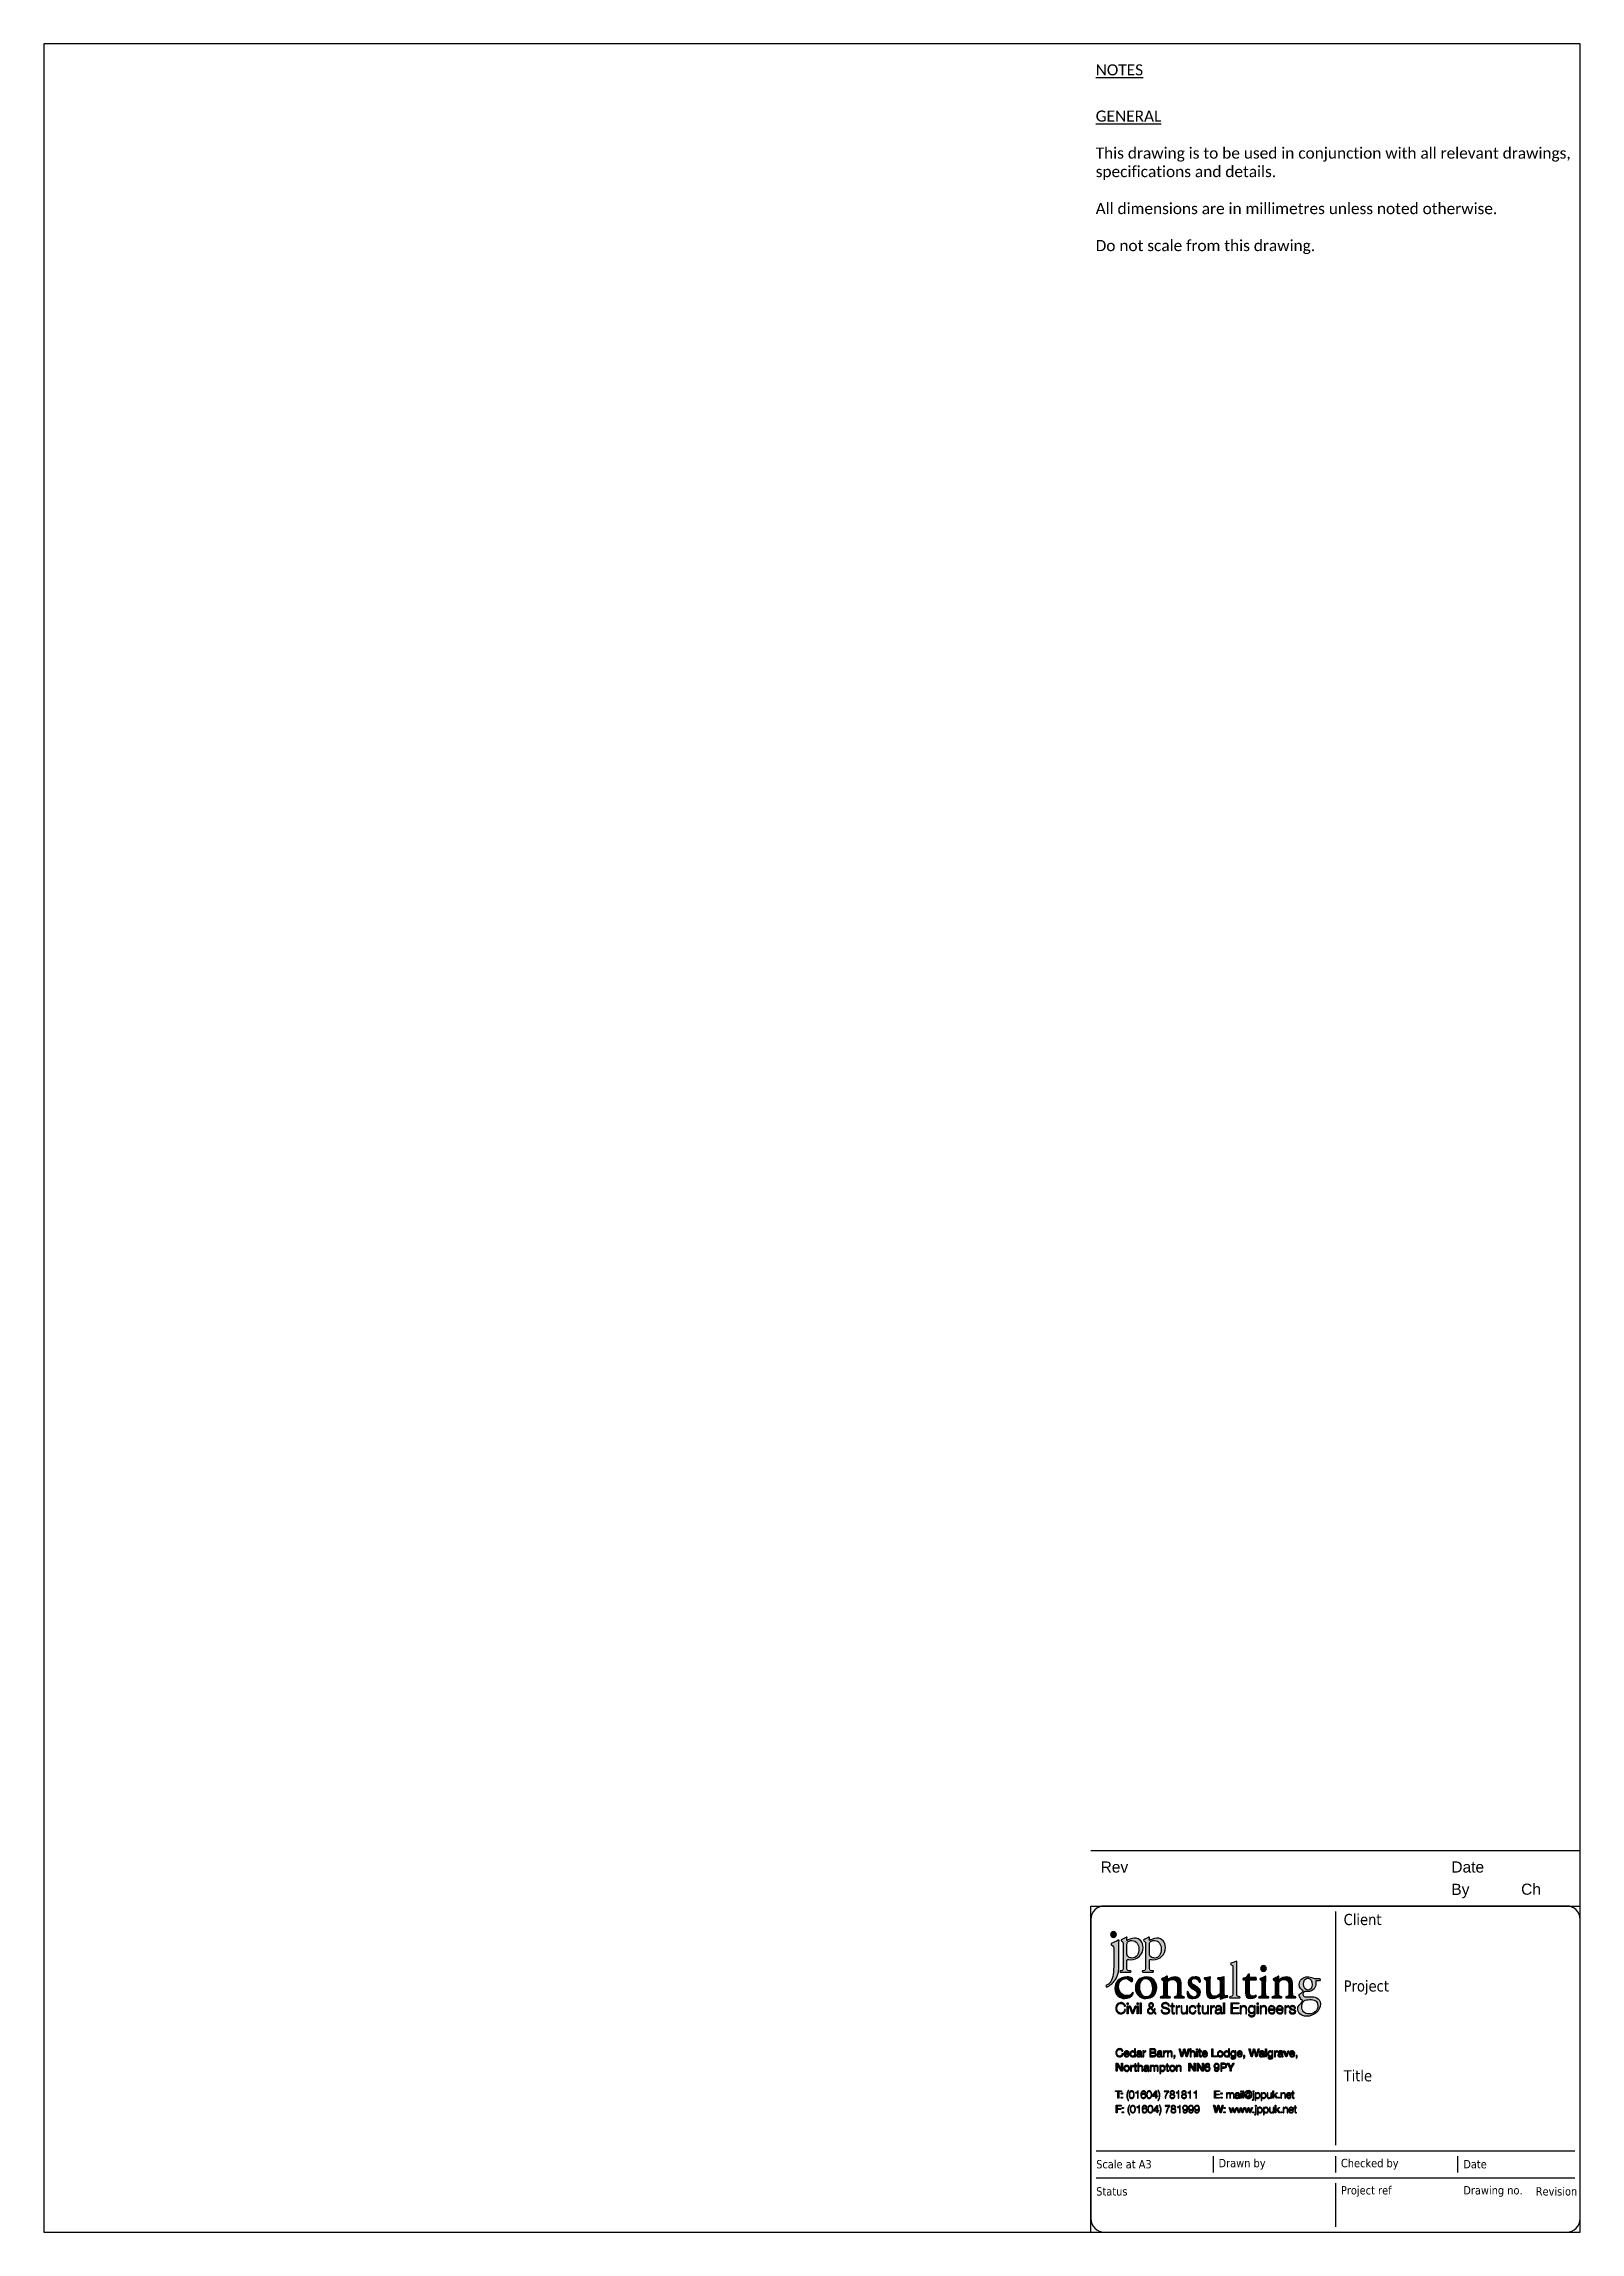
# Paper-space layout 'A3mask (portrait)' of a CAD drawing. Extents: x 0 to 277, y 0 to 394.
import ezdxf
from ezdxf.enums import TextEntityAlignment as Align

# ---------------------------------------------------------------- set-up
doc = ezdxf.new("R2010")
doc.units = 0
doc.layers.get('0').update_dxf_attribs({"linetype": 'CONTINUOUS'})
doc.layers.get('Defpoints').update_dxf_attribs({"linetype": 'CONTINUOUS'})
doc.layers.add('JPP_Mask', color=7, linetype='CONTINUOUS')
doc.layers.add('JPP_Text', color=2, linetype='CONTINUOUS')
doc.styles.add('JPP', font='arial.ttf')
doc.styles.get("Standard").update_dxf_attribs({"font": 'calibri.ttf', "height": 2})

psp = doc.layouts.new('A3mask (portrait)')

# ---------------------------------------------------------------- texts
at = {"layer": 'JPP_Text', "ltscale": 250, "insert": (189.54, 390.75), "char_height": 2, "width": 86.6659, "attachment_point": 1}
psp.add_mtext('\\pt2,4,8,80,114;{\\LNOTES\\P\\H1.5x;\\P\\H0.6667x;GENERAL\\P\\P}This drawing is to be used in conjunction with all relevant drawings, specifications and details.\\P\\PAll dimensions are in millimetres unless noted otherwise.\\P\\PDo not scale from this drawing.', dxfattribs=at)

# ---------------------------------------------------------------- blocks, each defined once
blk = doc.blocks.new('A3mask (portrait)')
at = {"true_color": 0x004a91}
h = blk.add_hatch(color=154, dxfattribs=at)
edge = h.paths.add_edge_path()
edge.add_spline(control_points=[(193.7, 48.08), (193.7, 48.08), (193.7, 51.05), (193.7, 51.05), (193.7, 51.56), (193.72, 52.14), (193.75, 52.57)], knot_values=[5, 5, 5, 5, 6, 6, 6, 7, 7, 7, 7], degree=3, periodic=0)
edge.add_spline(control_points=[(193.75, 52.57), (193.74, 52.62), (193.69, 52.65), (193.62, 52.65)], knot_values=[4, 4, 4, 4, 5, 5, 5, 5], degree=3, periodic=0)
edge.add_spline(control_points=[(193.62, 52.65), (193.34, 52.46), (192.64, 52.14), (192.36, 52.05)], knot_values=[3, 3, 3, 3, 4, 4, 4, 4], degree=3, periodic=0)
edge.add_spline(control_points=[(192.36, 52.05), (192.3, 52.01), (192.3, 51.87), (192.35, 51.83)], knot_values=[2, 2, 2, 2, 3, 3, 3, 3], degree=3, periodic=0)
edge.add_spline(control_points=[(192.35, 51.83), (192.35, 51.83), (192.46, 51.75), (192.46, 51.75), (192.79, 51.53), (192.79, 51.47), (192.79, 50.99)], knot_values=[0, 0, 0, 0, 1, 1, 1, 2, 2, 2, 2], degree=3, periodic=0)
edge.add_spline(control_points=[(192.79, 50.99), (192.79, 50.99), (192.79, 50.22), (192.79, 49.44)], knot_values=[12.5, 12.5, 12.5, 12.5, 13, 13, 13, 13], degree=3, periodic=0)
edge.add_spline(control_points=[(192.79, 49.44), (192.79, 48.67), (192.79, 47.9), (192.79, 47.9), (192.79, 46.4), (192.57, 45.52), (192.13, 45)], knot_values=[11, 11, 11, 11, 11.5, 11.5, 11.5, 12.5, 12.5, 12.5, 12.5], degree=3, periodic=0)
edge.add_spline(control_points=[(192.13, 45), (191.96, 44.81), (191.72, 44.61), (191.4, 44.45)], knot_values=[10, 10, 10, 10, 11, 11, 11, 11], degree=3, periodic=0)
edge.add_spline(control_points=[(191.4, 44.45), (191.35, 44.33), (191.43, 44.19), (191.58, 44.17)], knot_values=[9, 9, 9, 9, 10, 10, 10, 10], degree=3, periodic=0)
edge.add_spline(control_points=[(191.58, 44.17), (192.42, 44.69), (193.07, 45.28), (193.44, 46.17)], knot_values=[8, 8, 8, 8, 9, 9, 9, 9], degree=3, periodic=0)
edge.add_spline(control_points=[(193.44, 46.17), (193.61, 46.58), (193.7, 47.2), (193.7, 48.08)], knot_values=[7, 7, 7, 7, 8, 8, 8, 8], degree=3, periodic=0)
at = {"true_color": 0x0081c6}
h = blk.add_hatch(color=142, dxfattribs=at)
edge = h.paths.add_edge_path()
edge.add_spline(control_points=[(193.28, 53.66), (193.28, 53.95), (193.05, 54.18), (192.76, 54.18)], knot_values=[3, 3, 3, 3, 4, 4, 4, 4], degree=3, periodic=0)
edge.add_spline(control_points=[(192.76, 54.18), (192.47, 54.18), (192.23, 53.95), (192.23, 53.66)], knot_values=[2, 2, 2, 2, 3, 3, 3, 3], degree=3, periodic=0)
edge.add_spline(control_points=[(192.23, 53.66), (192.23, 53.37), (192.47, 53.13), (192.76, 53.13)], knot_values=[1, 1, 1, 1, 2, 2, 2, 2], degree=3, periodic=0)
edge.add_spline(control_points=[(192.76, 53.13), (193.05, 53.13), (193.28, 53.37), (193.28, 53.66)], knot_values=[0, 0, 0, 0, 1, 1, 1, 1], degree=3, periodic=0)
at = {"true_color": 0x004a91}
h = blk.add_hatch(color=154, dxfattribs=at)
edge = h.paths.add_edge_path()
edge.add_spline(control_points=[(195.81, 49.12), (197.12, 49.12), (198.07, 50.04), (198.07, 51.33)], knot_values=[9, 9, 9, 9, 10, 10, 10, 10], degree=3, periodic=0)
edge.add_spline(control_points=[(198.07, 51.33), (198.07, 52.26), (197.47, 53.02), (196.53, 53.02)], knot_values=[8, 8, 8, 8, 9, 9, 9, 9], degree=3, periodic=0)
edge.add_spline(control_points=[(196.53, 53.02), (195.94, 53.02), (195.36, 52.64), (195.23, 52.59)], knot_values=[7, 7, 7, 7, 8, 8, 8, 8], degree=3, periodic=0)
edge.add_spline(control_points=[(195.23, 52.59), (195.17, 52.59), (195.15, 52.64), (195.15, 52.71)], knot_values=[6, 6, 6, 6, 7, 7, 7, 7], degree=3, periodic=0)
edge.add_spline(control_points=[(195.15, 52.71), (195.15, 52.83), (195.17, 52.97), (195.19, 53.13)], knot_values=[5, 5, 5, 5, 6, 6, 6, 6], degree=3, periodic=0)
edge.add_spline(control_points=[(195.19, 53.13), (195.17, 53.18), (195.13, 53.2), (195.08, 53.2)], knot_values=[4, 4, 4, 4, 5, 5, 5, 5], degree=3, periodic=0)
edge.add_spline(control_points=[(195.08, 53.2), (194.84, 53.02), (194.4, 52.8), (194.16, 52.7)], knot_values=[3, 3, 3, 3, 4, 4, 4, 4], degree=3, periodic=0)
edge.add_spline(control_points=[(194.16, 52.7), (194.12, 52.67), (194.12, 52.57), (194.15, 52.53)], knot_values=[2, 2, 2, 2, 3, 3, 3, 3], degree=3, periodic=0)
edge.add_spline(control_points=[(194.15, 52.53), (194.15, 52.53), (194.24, 52.48), (194.24, 52.48), (194.49, 52.31), (194.49, 52.26), (194.49, 51.9)], knot_values=[0, 0, 0, 0, 1, 1, 1, 2, 2, 2, 2], degree=3, periodic=0)
edge.add_spline(control_points=[(194.49, 51.9), (194.49, 51.9), (194.49, 50.91), (194.49, 49.91)], knot_values=[21.5, 21.5, 21.5, 21.5, 22, 22, 22, 22], degree=3, periodic=0)
edge.add_spline(control_points=[(194.49, 49.91), (194.49, 48.92), (194.49, 47.92), (194.49, 47.92), (194.49, 47.26), (194.48, 47.16), (194.13, 47.12)], knot_values=[20, 20, 20, 20, 20.5, 20.5, 20.5, 21.5, 21.5, 21.5, 21.5], degree=3, periodic=0)
edge.add_spline(control_points=[(194.13, 47.12), (194.13, 47.12), (193.94, 47.09), (193.94, 47.09), (193.87, 47.04), (193.89, 46.89), (193.96, 46.86)], knot_values=[18, 18, 18, 18, 19, 19, 19, 20, 20, 20, 20], degree=3, periodic=0)
edge.add_spline(control_points=[(193.96, 46.86), (194.22, 46.88), (194.49, 46.89), (194.83, 46.89)], knot_values=[17, 17, 17, 17, 18, 18, 18, 18], degree=3, periodic=0)
edge.add_spline(control_points=[(194.83, 46.89), (195.15, 46.89), (195.42, 46.88), (195.86, 46.86)], knot_values=[16, 16, 16, 16, 17, 17, 17, 17], degree=3, periodic=0)
edge.add_spline(control_points=[(195.86, 46.86), (195.93, 46.89), (195.95, 47.04), (195.88, 47.09)], knot_values=[15, 15, 15, 15, 16, 16, 16, 16], degree=3, periodic=0)
edge.add_spline(control_points=[(195.88, 47.09), (195.88, 47.09), (195.52, 47.14), (195.52, 47.14), (195.19, 47.18), (195.17, 47.27), (195.17, 47.92)], knot_values=[13, 13, 13, 13, 14, 14, 14, 15, 15, 15, 15], degree=3, periodic=0)
edge.add_spline(control_points=[(195.17, 47.92), (195.17, 47.92), (195.17, 48.89), (195.17, 48.89), (195.17, 49.09), (195.22, 49.13), (195.3, 49.15)], knot_values=[11, 11, 11, 11, 12, 12, 12, 13, 13, 13, 13], degree=3, periodic=0)
edge.add_spline(control_points=[(195.3, 49.15), (195.38, 49.13), (195.64, 49.12), (195.81, 49.12)], knot_values=[10, 10, 10, 10, 11, 11, 11, 11], degree=3, periodic=0)
edge = h.paths.add_edge_path(flags=16)
edge.add_spline(control_points=[(195.45, 49.63), (195.26, 49.77), (195.17, 49.88), (195.17, 50.18)], knot_values=[0, 0, 0, 0, 1, 1, 1, 1], degree=3, periodic=0)
edge.add_spline(control_points=[(195.17, 50.18), (195.17, 50.18), (195.17, 50.58), (195.17, 50.98)], knot_values=[6.5, 6.5, 6.5, 6.5, 7, 7, 7, 7], degree=3, periodic=0)
edge.add_spline(control_points=[(195.17, 50.98), (195.17, 51.37), (195.17, 51.77), (195.17, 51.77), (195.17, 52.08), (195.2, 52.22), (195.28, 52.32)], knot_values=[5, 5, 5, 5, 5.5, 5.5, 5.5, 6.5, 6.5, 6.5, 6.5], degree=3, periodic=0)
edge.add_spline(control_points=[(195.28, 52.32), (195.38, 52.43), (195.67, 52.58), (196.07, 52.58)], knot_values=[4, 4, 4, 4, 5, 5, 5, 5], degree=3, periodic=0)
edge.add_spline(control_points=[(196.07, 52.58), (196.9, 52.58), (197.32, 51.83), (197.32, 51.09)], knot_values=[3, 3, 3, 3, 4, 4, 4, 4], degree=3, periodic=0)
edge.add_spline(control_points=[(197.32, 51.09), (197.32, 50.13), (196.87, 49.42), (196.11, 49.42)], knot_values=[2, 2, 2, 2, 3, 3, 3, 3], degree=3, periodic=0)
edge.add_spline(control_points=[(196.11, 49.42), (195.92, 49.42), (195.63, 49.49), (195.45, 49.63)], knot_values=[1, 1, 1, 1, 2, 2, 2, 2], degree=3, periodic=0)
h = blk.add_hatch(color=154, dxfattribs=at)
edge = h.paths.add_edge_path()
edge.add_spline(control_points=[(199.22, 47.92), (199.22, 47.92), (199.22, 48.89), (199.22, 48.89), (199.22, 49.09), (199.26, 49.13), (199.35, 49.15)], knot_values=[11, 11, 11, 11, 12, 12, 12, 13, 13, 13, 13], degree=3, periodic=0)
edge.add_spline(control_points=[(199.35, 49.15), (199.43, 49.13), (199.69, 49.12), (199.86, 49.12)], knot_values=[10, 10, 10, 10, 11, 11, 11, 11], degree=3, periodic=0)
edge.add_spline(control_points=[(199.86, 49.12), (201.17, 49.12), (202.11, 50.04), (202.11, 51.33)], knot_values=[9, 9, 9, 9, 10, 10, 10, 10], degree=3, periodic=0)
edge.add_spline(control_points=[(202.11, 51.33), (202.11, 52.26), (201.51, 53.02), (200.58, 53.02)], knot_values=[8, 8, 8, 8, 9, 9, 9, 9], degree=3, periodic=0)
edge.add_spline(control_points=[(200.58, 53.02), (199.99, 53.02), (199.4, 52.64), (199.28, 52.59)], knot_values=[7, 7, 7, 7, 8, 8, 8, 8], degree=3, periodic=0)
edge.add_spline(control_points=[(199.28, 52.59), (199.22, 52.59), (199.2, 52.64), (199.2, 52.71)], knot_values=[6, 6, 6, 6, 7, 7, 7, 7], degree=3, periodic=0)
edge.add_spline(control_points=[(199.2, 52.71), (199.2, 52.83), (199.22, 52.97), (199.24, 53.13)], knot_values=[5, 5, 5, 5, 6, 6, 6, 6], degree=3, periodic=0)
edge.add_spline(control_points=[(199.24, 53.13), (199.22, 53.18), (199.18, 53.2), (199.13, 53.2)], knot_values=[4, 4, 4, 4, 5, 5, 5, 5], degree=3, periodic=0)
edge.add_spline(control_points=[(199.13, 53.2), (198.88, 53.02), (198.45, 52.8), (198.21, 52.7)], knot_values=[3, 3, 3, 3, 4, 4, 4, 4], degree=3, periodic=0)
edge.add_spline(control_points=[(198.21, 52.7), (198.16, 52.67), (198.16, 52.57), (198.2, 52.53)], knot_values=[2, 2, 2, 2, 3, 3, 3, 3], degree=3, periodic=0)
edge.add_spline(control_points=[(198.2, 52.53), (198.2, 52.53), (198.28, 52.48), (198.28, 52.48), (198.53, 52.31), (198.53, 52.26), (198.53, 51.9)], knot_values=[0, 0, 0, 0, 1, 1, 1, 2, 2, 2, 2], degree=3, periodic=0)
edge.add_spline(control_points=[(198.53, 51.9), (198.53, 51.9), (198.53, 50.91), (198.53, 49.91)], knot_values=[21.5, 21.5, 21.5, 21.5, 22, 22, 22, 22], degree=3, periodic=0)
edge.add_spline(control_points=[(198.53, 49.91), (198.53, 48.92), (198.53, 47.92), (198.53, 47.92), (198.53, 47.26), (198.52, 47.16), (198.18, 47.12)], knot_values=[20, 20, 20, 20, 20.5, 20.5, 20.5, 21.5, 21.5, 21.5, 21.5], degree=3, periodic=0)
edge.add_spline(control_points=[(198.18, 47.12), (198.18, 47.12), (197.99, 47.09), (197.99, 47.09), (197.92, 47.04), (197.94, 46.89), (198.01, 46.86)], knot_values=[18, 18, 18, 18, 19, 19, 19, 20, 20, 20, 20], degree=3, periodic=0)
edge.add_spline(control_points=[(198.01, 46.86), (198.26, 46.88), (198.54, 46.89), (198.88, 46.89)], knot_values=[17, 17, 17, 17, 18, 18, 18, 18], degree=3, periodic=0)
edge.add_spline(control_points=[(198.88, 46.89), (199.2, 46.89), (199.47, 46.88), (199.91, 46.86)], knot_values=[16, 16, 16, 16, 17, 17, 17, 17], degree=3, periodic=0)
edge.add_spline(control_points=[(199.91, 46.86), (199.98, 46.89), (200, 47.04), (199.93, 47.09)], knot_values=[15, 15, 15, 15, 16, 16, 16, 16], degree=3, periodic=0)
edge.add_spline(control_points=[(199.93, 47.09), (199.93, 47.09), (199.57, 47.14), (199.57, 47.14), (199.24, 47.18), (199.22, 47.27), (199.22, 47.92)], knot_values=[13, 13, 13, 13, 14, 14, 14, 15, 15, 15, 15], degree=3, periodic=0)
edge = h.paths.add_edge_path(flags=16)
edge.add_spline(control_points=[(199.5, 49.63), (199.31, 49.77), (199.22, 49.88), (199.22, 50.18)], knot_values=[0, 0, 0, 0, 1, 1, 1, 1], degree=3, periodic=0)
edge.add_spline(control_points=[(199.22, 50.18), (199.22, 50.18), (199.22, 50.58), (199.22, 50.98)], knot_values=[6.5, 6.5, 6.5, 6.5, 7, 7, 7, 7], degree=3, periodic=0)
edge.add_spline(control_points=[(199.22, 50.98), (199.22, 51.37), (199.22, 51.77), (199.22, 51.77), (199.22, 52.08), (199.25, 52.22), (199.33, 52.32)], knot_values=[5, 5, 5, 5, 5.5, 5.5, 5.5, 6.5, 6.5, 6.5, 6.5], degree=3, periodic=0)
edge.add_spline(control_points=[(199.33, 52.32), (199.43, 52.43), (199.72, 52.58), (200.12, 52.58)], knot_values=[4, 4, 4, 4, 5, 5, 5, 5], degree=3, periodic=0)
edge.add_spline(control_points=[(200.12, 52.58), (200.95, 52.58), (201.36, 51.83), (201.36, 51.09)], knot_values=[3, 3, 3, 3, 4, 4, 4, 4], degree=3, periodic=0)
edge.add_spline(control_points=[(201.36, 51.09), (201.36, 50.13), (200.92, 49.42), (200.16, 49.42)], knot_values=[2, 2, 2, 2, 3, 3, 3, 3], degree=3, periodic=0)
edge.add_spline(control_points=[(200.16, 49.42), (199.97, 49.42), (199.68, 49.49), (199.5, 49.63)], knot_values=[1, 1, 1, 1, 2, 2, 2, 2], degree=3, periodic=0)
at = {"true_color": 0x0081c6}
h = blk.add_hatch(color=142, dxfattribs=at)
edge = h.paths.add_edge_path()
edge.add_spline(control_points=[(214.95, 43.29), (214.95, 43.29), (214.95, 44.38), (214.95, 45.48)], knot_values=[15.5, 15.5, 15.5, 15.5, 16, 16, 16, 16], degree=3, periodic=0)
edge.add_spline(control_points=[(214.95, 45.48), (214.95, 46.57), (214.95, 47.66), (214.95, 47.66), (214.95, 48.07), (214.97, 48.53), (214.98, 48.81)], knot_values=[14, 14, 14, 14, 14.5, 14.5, 14.5, 15.5, 15.5, 15.5, 15.5], degree=3, periodic=0)
edge.add_spline(control_points=[(214.98, 48.81), (214.96, 48.85), (214.92, 48.87), (214.89, 48.87)], knot_values=[13, 13, 13, 13, 14, 14, 14, 14], degree=3, periodic=0)
edge.add_spline(control_points=[(214.89, 48.87), (214.55, 48.69), (214.12, 48.55), (213.89, 48.48)], knot_values=[12, 12, 12, 12, 13, 13, 13, 13], degree=3, periodic=0)
edge.add_spline(control_points=[(213.89, 48.48), (213.84, 48.45), (213.84, 48.32), (213.89, 48.29)], knot_values=[11, 11, 11, 11, 12, 12, 12, 12], degree=3, periodic=0)
edge.add_spline(control_points=[(213.89, 48.29), (213.89, 48.29), (213.98, 48.24), (213.98, 48.24), (214.26, 48.07), (214.27, 48.02), (214.27, 47.47)], knot_values=[9, 9, 9, 9, 10, 10, 10, 11, 11, 11, 11], degree=3, periodic=0)
edge.add_spline(control_points=[(214.27, 47.47), (214.27, 47.47), (214.27, 43.29), (214.27, 43.29), (214.27, 42.62), (214.26, 42.53), (213.92, 42.48)], knot_values=[7, 7, 7, 7, 8, 8, 8, 9, 9, 9, 9], degree=3, periodic=0)
edge.add_spline(control_points=[(213.92, 42.48), (213.92, 42.48), (213.7, 42.45), (213.7, 42.45), (213.64, 42.41), (213.66, 42.25), (213.72, 42.22)], knot_values=[5, 5, 5, 5, 6, 6, 6, 7, 7, 7, 7], degree=3, periodic=0)
edge.add_spline(control_points=[(213.72, 42.22), (214, 42.24), (214.28, 42.25), (214.61, 42.25)], knot_values=[4, 4, 4, 4, 5, 5, 5, 5], degree=3, periodic=0)
edge.add_spline(control_points=[(214.61, 42.25), (214.93, 42.25), (215.2, 42.24), (215.51, 42.22)], knot_values=[3, 3, 3, 3, 4, 4, 4, 4], degree=3, periodic=0)
edge.add_spline(control_points=[(215.51, 42.22), (215.57, 42.25), (215.59, 42.41), (215.53, 42.45)], knot_values=[2, 2, 2, 2, 3, 3, 3, 3], degree=3, periodic=0)
edge.add_spline(control_points=[(215.53, 42.45), (215.53, 42.45), (215.3, 42.48), (215.3, 42.48), (214.97, 42.53), (214.95, 42.62), (214.95, 43.29)], knot_values=[0, 0, 0, 0, 1, 1, 1, 2, 2, 2, 2], degree=3, periodic=0)
at = {"true_color": 0x004a91}
h = blk.add_hatch(color=154, dxfattribs=at)
edge = h.paths.add_edge_path()
edge.add_spline(control_points=[(220.3, 47.53), (220.3, 47.82), (220.07, 48.06), (219.78, 48.06)], knot_values=[3, 3, 3, 3, 4, 4, 4, 4], degree=3, periodic=0)
edge.add_spline(control_points=[(219.78, 48.06), (219.48, 48.06), (219.25, 47.82), (219.25, 47.53)], knot_values=[2, 2, 2, 2, 3, 3, 3, 3], degree=3, periodic=0)
edge.add_spline(control_points=[(219.25, 47.53), (219.25, 47.24), (219.48, 47), (219.78, 47)], knot_values=[1, 1, 1, 1, 2, 2, 2, 2], degree=3, periodic=0)
edge.add_spline(control_points=[(219.78, 47), (220.07, 47), (220.3, 47.24), (220.3, 47.53)], knot_values=[0, 0, 0, 0, 1, 1, 1, 1], degree=3, periodic=0)
at = {"true_color": 0x0081c6}
h = blk.add_hatch(color=142, dxfattribs=at)
h.dxf.hatch_style = 2
edge = h.paths.add_edge_path()
edge.add_spline(control_points=[(196.21, 45.5), (196.21, 45.66), (196.14, 45.8), (196.07, 45.87)], knot_values=[0, 0, 0, 0, 1, 1, 1, 1], degree=3, periodic=0)
edge.add_spline(control_points=[(196.07, 45.87), (195.82, 45.98), (195.46, 46.03), (195.24, 46.03)], knot_values=[12, 12, 12, 12, 13, 13, 13, 13], degree=3, periodic=0)
edge.add_spline(control_points=[(195.24, 46.03), (193.71, 46.03), (193, 44.96), (193, 43.96)], knot_values=[11, 11, 11, 11, 12, 12, 12, 12], degree=3, periodic=0)
edge.add_spline(control_points=[(193, 43.96), (193, 43.36), (193.22, 42.91), (193.54, 42.59)], knot_values=[10, 10, 10, 10, 11, 11, 11, 11], degree=3, periodic=0)
edge.add_spline(control_points=[(193.54, 42.59), (193.86, 42.28), (194.32, 42.12), (194.81, 42.12)], knot_values=[9, 9, 9, 9, 10, 10, 10, 10], degree=3, periodic=0)
edge.add_spline(control_points=[(194.81, 42.12), (195.34, 42.12), (196.04, 42.38), (196.35, 43.07)], knot_values=[8, 8, 8, 8, 9, 9, 9, 9], degree=3, periodic=0)
edge.add_spline(control_points=[(196.35, 43.07), (196.34, 43.15), (196.26, 43.21), (196.19, 43.2)], knot_values=[7, 7, 7, 7, 8, 8, 8, 8], degree=3, periodic=0)
edge.add_spline(control_points=[(196.19, 43.2), (195.97, 42.88), (195.7, 42.64), (195.16, 42.64)], knot_values=[6, 6, 6, 6, 7, 7, 7, 7], degree=3, periodic=0)
edge.add_spline(control_points=[(195.16, 42.64), (194.17, 42.64), (193.67, 43.5), (193.67, 44.22)], knot_values=[5, 5, 5, 5, 6, 6, 6, 6], degree=3, periodic=0)
edge.add_spline(control_points=[(193.67, 44.22), (193.67, 45.2), (194.3, 45.71), (194.95, 45.71)], knot_values=[4, 4, 4, 4, 5, 5, 5, 5], degree=3, periodic=0)
edge.add_spline(control_points=[(194.95, 45.71), (195.33, 45.71), (195.67, 45.47), (195.87, 45.22)], knot_values=[3, 3, 3, 3, 4, 4, 4, 4], degree=3, periodic=0)
edge.add_spline(control_points=[(195.87, 45.22), (195.91, 45.18), (195.96, 45.16), (196, 45.16)], knot_values=[2, 2, 2, 2, 3, 3, 3, 3], degree=3, periodic=0)
edge.add_spline(control_points=[(196, 45.16), (196.11, 45.16), (196.21, 45.33), (196.21, 45.5)], knot_values=[1, 1, 1, 1, 2, 2, 2, 2], degree=3, periodic=0)
h = blk.add_hatch(color=142, dxfattribs=at)
edge = h.paths.add_edge_path()
edge.add_spline(control_points=[(200.55, 44.11), (200.55, 45.25), (199.7, 46.03), (198.67, 46.03)], knot_values=[3, 3, 3, 3, 4, 4, 4, 4], degree=3, periodic=0)
edge.add_spline(control_points=[(198.67, 46.03), (197.57, 46.03), (196.7, 45.19), (196.7, 44.03)], knot_values=[2, 2, 2, 2, 3, 3, 3, 3], degree=3, periodic=0)
edge.add_spline(control_points=[(196.7, 44.03), (196.7, 42.87), (197.53, 42.12), (198.59, 42.12)], knot_values=[1, 1, 1, 1, 2, 2, 2, 2], degree=3, periodic=0)
edge.add_spline(control_points=[(198.59, 42.12), (199.75, 42.12), (200.55, 42.95), (200.55, 44.11)], knot_values=[0, 0, 0, 0, 1, 1, 1, 1], degree=3, periodic=0)
edge = h.paths.add_edge_path(flags=16)
edge.add_spline(control_points=[(199.75, 43.96), (199.75, 43.25), (199.5, 42.4), (198.69, 42.4)], knot_values=[2, 2, 2, 2, 3, 3, 3, 3], degree=3, periodic=0)
edge.add_spline(control_points=[(198.69, 42.4), (197.87, 42.4), (197.49, 43.31), (197.49, 44.15)], knot_values=[1, 1, 1, 1, 2, 2, 2, 2], degree=3, periodic=0)
edge.add_spline(control_points=[(197.49, 44.15), (197.49, 45.17), (197.94, 45.75), (198.56, 45.75)], knot_values=[0, 0, 0, 0, 1, 1, 1, 1], degree=3, periodic=0)
edge.add_spline(control_points=[(198.56, 45.75), (199.43, 45.75), (199.75, 44.75), (199.75, 43.96)], knot_values=[3, 3, 3, 3, 4, 4, 4, 4], degree=3, periodic=0)
h = blk.add_hatch(color=142, dxfattribs=at)
edge = h.paths.add_edge_path()
edge.add_spline(control_points=[(204.94, 43.29), (204.94, 43.29), (204.94, 44.88), (204.94, 44.88), (204.94, 45.5), (204.63, 46.03), (203.86, 46.03)], knot_values=[8, 8, 8, 8, 9, 9, 9, 10, 10, 10, 10], degree=3, periodic=0)
edge.add_spline(control_points=[(203.86, 46.03), (203.39, 46.03), (202.95, 45.8), (202.56, 45.56)], knot_values=[7, 7, 7, 7, 8, 8, 8, 8], degree=3, periodic=0)
edge.add_spline(control_points=[(202.56, 45.56), (202.5, 45.56), (202.46, 45.6), (202.46, 45.66)], knot_values=[6, 6, 6, 6, 7, 7, 7, 7], degree=3, periodic=0)
edge.add_spline(control_points=[(202.46, 45.66), (202.46, 45.74), (202.46, 45.88), (202.48, 46.09)], knot_values=[5, 5, 5, 5, 6, 6, 6, 6], degree=3, periodic=0)
edge.add_spline(control_points=[(202.48, 46.09), (202.46, 46.14), (202.41, 46.16), (202.38, 46.16)], knot_values=[4, 4, 4, 4, 5, 5, 5, 5], degree=3, periodic=0)
edge.add_spline(control_points=[(202.38, 46.16), (202.19, 46.02), (201.66, 45.78), (201.45, 45.7)], knot_values=[3, 3, 3, 3, 4, 4, 4, 4], degree=3, periodic=0)
edge.add_spline(control_points=[(201.45, 45.7), (201.41, 45.68), (201.41, 45.57), (201.44, 45.54)], knot_values=[2, 2, 2, 2, 3, 3, 3, 3], degree=3, periodic=0)
edge.add_spline(control_points=[(201.44, 45.54), (201.44, 45.54), (201.53, 45.48), (201.53, 45.48), (201.78, 45.31), (201.78, 45.27), (201.78, 44.91)], knot_values=[0, 0, 0, 0, 1, 1, 1, 2, 2, 2, 2], degree=3, periodic=0)
edge.add_spline(control_points=[(201.78, 44.91), (201.78, 44.91), (201.78, 44.5), (201.78, 44.1)], knot_values=[31.5, 31.5, 31.5, 31.5, 32, 32, 32, 32], degree=3, periodic=0)
edge.add_spline(control_points=[(201.78, 44.1), (201.78, 43.69), (201.78, 43.29), (201.78, 43.29), (201.78, 42.62), (201.77, 42.53), (201.42, 42.48)], knot_values=[30, 30, 30, 30, 30.5, 30.5, 30.5, 31.5, 31.5, 31.5, 31.5], degree=3, periodic=0)
edge.add_spline(control_points=[(201.42, 42.48), (201.42, 42.48), (201.23, 42.45), (201.23, 42.45), (201.16, 42.41), (201.18, 42.25), (201.25, 42.22)], knot_values=[28, 28, 28, 28, 29, 29, 29, 30, 30, 30, 30], degree=3, periodic=0)
edge.add_spline(control_points=[(201.25, 42.22), (201.51, 42.24), (201.78, 42.25), (202.12, 42.25)], knot_values=[27, 27, 27, 27, 28, 28, 28, 28], degree=3, periodic=0)
edge.add_spline(control_points=[(202.12, 42.25), (202.44, 42.25), (202.71, 42.24), (202.96, 42.22)], knot_values=[26, 26, 26, 26, 27, 27, 27, 27], degree=3, periodic=0)
edge.add_spline(control_points=[(202.96, 42.22), (203.02, 42.25), (203.04, 42.41), (202.98, 42.45)], knot_values=[25, 25, 25, 25, 26, 26, 26, 26], degree=3, periodic=0)
edge.add_spline(control_points=[(202.98, 42.45), (202.98, 42.45), (202.81, 42.48), (202.81, 42.48), (202.48, 42.54), (202.46, 42.62), (202.46, 43.29)], knot_values=[23, 23, 23, 23, 24, 24, 24, 25, 25, 25, 25], degree=3, periodic=0)
edge.add_spline(control_points=[(202.46, 43.29), (202.46, 43.29), (202.46, 44.7), (202.46, 44.7), (202.46, 44.97), (202.48, 45.1), (202.6, 45.26)], knot_values=[21, 21, 21, 21, 22, 22, 22, 23, 23, 23, 23], degree=3, periodic=0)
edge.add_spline(control_points=[(202.6, 45.26), (202.73, 45.43), (203.03, 45.58), (203.39, 45.58)], knot_values=[20, 20, 20, 20, 21, 21, 21, 21], degree=3, periodic=0)
edge.add_spline(control_points=[(203.39, 45.58), (204.02, 45.58), (204.26, 45.19), (204.26, 44.67)], knot_values=[19, 19, 19, 19, 20, 20, 20, 20], degree=3, periodic=0)
edge.add_spline(control_points=[(204.26, 44.67), (204.26, 44.67), (204.26, 43.29), (204.26, 43.29), (204.26, 42.62), (204.25, 42.54), (203.9, 42.48)], knot_values=[17, 17, 17, 17, 18, 18, 18, 19, 19, 19, 19], degree=3, periodic=0)
edge.add_spline(control_points=[(203.9, 42.48), (203.9, 42.48), (203.73, 42.45), (203.73, 42.45), (203.66, 42.41), (203.68, 42.25), (203.75, 42.22)], knot_values=[15, 15, 15, 15, 16, 16, 16, 17, 17, 17, 17], degree=3, periodic=0)
edge.add_spline(control_points=[(203.75, 42.22), (204, 42.24), (204.27, 42.25), (204.61, 42.25)], knot_values=[14, 14, 14, 14, 15, 15, 15, 15], degree=3, periodic=0)
edge.add_spline(control_points=[(204.61, 42.25), (204.93, 42.25), (205.2, 42.24), (205.48, 42.22)], knot_values=[13, 13, 13, 13, 14, 14, 14, 14], degree=3, periodic=0)
edge.add_spline(control_points=[(205.48, 42.22), (205.54, 42.25), (205.56, 42.41), (205.5, 42.45)], knot_values=[12, 12, 12, 12, 13, 13, 13, 13], degree=3, periodic=0)
edge.add_spline(control_points=[(205.5, 42.45), (205.5, 42.45), (205.29, 42.48), (205.29, 42.48), (204.96, 42.53), (204.94, 42.62), (204.94, 43.29)], knot_values=[10, 10, 10, 10, 11, 11, 11, 12, 12, 12, 12], degree=3, periodic=0)
h = blk.add_hatch(color=142, dxfattribs=at)
edge = h.paths.add_edge_path()
edge.add_spline(control_points=[(208.44, 43.18), (208.44, 43.83), (207.98, 44.15), (207.49, 44.43)], knot_values=[5, 5, 5, 5, 6, 6, 6, 6], degree=3, periodic=0)
edge.add_spline(control_points=[(207.49, 44.43), (207.17, 44.61), (206.78, 44.81), (206.78, 45.19)], knot_values=[4, 4, 4, 4, 5, 5, 5, 5], degree=3, periodic=0)
edge.add_spline(control_points=[(206.78, 45.19), (206.78, 45.53), (207.01, 45.76), (207.37, 45.76)], knot_values=[3, 3, 3, 3, 4, 4, 4, 4], degree=3, periodic=0)
edge.add_spline(control_points=[(207.37, 45.76), (207.75, 45.76), (208.03, 45.49), (208.19, 45.08)], knot_values=[2, 2, 2, 2, 3, 3, 3, 3], degree=3, periodic=0)
edge.add_spline(control_points=[(208.19, 45.08), (208.23, 45.03), (208.37, 45.05), (208.41, 45.11)], knot_values=[1, 1, 1, 1, 2, 2, 2, 2], degree=3, periodic=0)
edge.add_spline(control_points=[(208.41, 45.11), (208.41, 45.36), (208.35, 45.66), (208.26, 45.86)], knot_values=[0, 0, 0, 0, 1, 1, 1, 1], degree=3, periodic=0)
edge.add_spline(control_points=[(208.26, 45.86), (208.18, 45.93), (207.84, 46.03), (207.45, 46.03)], knot_values=[15, 15, 15, 15, 16, 16, 16, 16], degree=3, periodic=0)
edge.add_spline(control_points=[(207.45, 46.03), (206.74, 46.03), (206.19, 45.65), (206.19, 44.97)], knot_values=[14, 14, 14, 14, 15, 15, 15, 15], degree=3, periodic=0)
edge.add_spline(control_points=[(206.19, 44.97), (206.19, 44.46), (206.57, 44.14), (207.11, 43.83)], knot_values=[13, 13, 13, 13, 14, 14, 14, 14], degree=3, periodic=0)
edge.add_spline(control_points=[(207.11, 43.83), (207.45, 43.64), (207.82, 43.41), (207.82, 42.98)], knot_values=[12, 12, 12, 12, 13, 13, 13, 13], degree=3, periodic=0)
edge.add_spline(control_points=[(207.82, 42.98), (207.82, 42.58), (207.53, 42.39), (207.2, 42.39)], knot_values=[11, 11, 11, 11, 12, 12, 12, 12], degree=3, periodic=0)
edge.add_spline(control_points=[(207.2, 42.39), (206.67, 42.39), (206.37, 42.83), (206.22, 43.34)], knot_values=[10, 10, 10, 10, 11, 11, 11, 11], degree=3, periodic=0)
edge.add_spline(control_points=[(206.22, 43.34), (206.17, 43.4), (206.05, 43.39), (206, 43.33)], knot_values=[9, 9, 9, 9, 10, 10, 10, 10], degree=3, periodic=0)
edge.add_spline(control_points=[(206, 43.33), (205.99, 43.03), (206.04, 42.58), (206.12, 42.4)], knot_values=[8, 8, 8, 8, 9, 9, 9, 9], degree=3, periodic=0)
edge.add_spline(control_points=[(206.12, 42.4), (206.35, 42.21), (206.67, 42.12), (207.11, 42.12)], knot_values=[7, 7, 7, 7, 8, 8, 8, 8], degree=3, periodic=0)
edge.add_spline(control_points=[(207.11, 42.12), (207.79, 42.12), (208.44, 42.47), (208.44, 43.18)], knot_values=[6, 6, 6, 6, 7, 7, 7, 7], degree=3, periodic=0)
h = blk.add_hatch(color=142, dxfattribs=at)
edge = h.paths.add_edge_path()
edge.add_spline(control_points=[(210.19, 43.61), (210.19, 43.61), (210.19, 44), (210.19, 44.38)], knot_values=[27.5, 27.5, 27.5, 27.5, 28, 28, 28, 28], degree=3, periodic=0)
edge.add_spline(control_points=[(210.19, 44.38), (210.19, 44.77), (210.19, 45.16), (210.19, 45.16), (210.19, 45.61), (210.2, 45.8), (210.21, 45.96)], knot_values=[26, 26, 26, 26, 26.5, 26.5, 26.5, 27.5, 27.5, 27.5, 27.5], degree=3, periodic=0)
edge.add_spline(control_points=[(210.21, 45.96), (210.21, 46), (210.18, 46.02), (210.12, 46.03)], knot_values=[25, 25, 25, 25, 26, 26, 26, 26], degree=3, periodic=0)
edge.add_spline(control_points=[(210.12, 46.03), (209.92, 45.95), (209.56, 45.87), (209.13, 45.86)], knot_values=[24, 24, 24, 24, 25, 25, 25, 25], degree=3, periodic=0)
edge.add_spline(control_points=[(209.13, 45.86), (209.07, 45.83), (209.06, 45.7), (209.11, 45.66)], knot_values=[23, 23, 23, 23, 24, 24, 24, 24], degree=3, periodic=0)
edge.add_spline(control_points=[(209.11, 45.66), (209.11, 45.66), (209.22, 45.61), (209.22, 45.61), (209.5, 45.49), (209.5, 45.41), (209.5, 44.82)], knot_values=[21, 21, 21, 21, 22, 22, 22, 23, 23, 23, 23], degree=3, periodic=0)
edge.add_spline(control_points=[(209.5, 44.82), (209.5, 44.82), (209.5, 43.28), (209.5, 43.28), (209.5, 42.53), (209.81, 42.12), (210.62, 42.12)], knot_values=[19, 19, 19, 19, 20, 20, 20, 21, 21, 21, 21], degree=3, periodic=0)
edge.add_spline(control_points=[(210.62, 42.12), (211.17, 42.12), (211.62, 42.43), (211.9, 42.6)], knot_values=[18, 18, 18, 18, 19, 19, 19, 19], degree=3, periodic=0)
edge.add_spline(control_points=[(211.9, 42.6), (211.95, 42.6), (211.98, 42.56), (211.98, 42.47)], knot_values=[17, 17, 17, 17, 18, 18, 18, 18], degree=3, periodic=0)
edge.add_spline(control_points=[(211.98, 42.47), (211.98, 42.47), (211.98, 42.09), (211.98, 42.09), (212, 42.06), (212.05, 42.03), (212.09, 42.03)], knot_values=[15, 15, 15, 15, 16, 16, 16, 17, 17, 17, 17], degree=3, periodic=0)
edge.add_spline(control_points=[(212.09, 42.03), (212.41, 42.21), (212.94, 42.3), (213.31, 42.37)], knot_values=[14, 14, 14, 14, 15, 15, 15, 15], degree=3, periodic=0)
edge.add_spline(control_points=[(213.31, 42.37), (213.38, 42.41), (213.37, 42.59), (213.31, 42.64)], knot_values=[13, 13, 13, 13, 14, 14, 14, 14], degree=3, periodic=0)
edge.add_spline(control_points=[(213.31, 42.64), (213.19, 42.61), (213.06, 42.59), (212.95, 42.59)], knot_values=[12, 12, 12, 12, 13, 13, 13, 13], degree=3, periodic=0)
edge.add_spline(control_points=[(212.95, 42.59), (212.69, 42.59), (212.67, 42.87), (212.67, 43.6)], knot_values=[11, 11, 11, 11, 12, 12, 12, 12], degree=3, periodic=0)
edge.add_spline(control_points=[(212.67, 43.6), (212.67, 43.6), (212.67, 45.16), (212.67, 45.16), (212.67, 45.5), (212.68, 45.79), (212.69, 45.96)], knot_values=[9, 9, 9, 9, 10, 10, 10, 11, 11, 11, 11], degree=3, periodic=0)
edge.add_spline(control_points=[(212.69, 45.96), (212.69, 46), (212.66, 46.02), (212.61, 46.03)], knot_values=[8, 8, 8, 8, 9, 9, 9, 9], degree=3, periodic=0)
edge.add_spline(control_points=[(212.61, 46.03), (212.41, 45.93), (211.9, 45.87), (211.53, 45.86)], knot_values=[7, 7, 7, 7, 8, 8, 8, 8], degree=3, periodic=0)
edge.add_spline(control_points=[(211.53, 45.86), (211.45, 45.82), (211.45, 45.69), (211.52, 45.66)], knot_values=[6, 6, 6, 6, 7, 7, 7, 7], degree=3, periodic=0)
edge.add_spline(control_points=[(211.52, 45.66), (211.52, 45.66), (211.64, 45.61), (211.64, 45.61), (211.92, 45.5), (211.98, 45.48), (211.98, 44.88)], knot_values=[4, 4, 4, 4, 5, 5, 5, 6, 6, 6, 6], degree=3, periodic=0)
edge.add_spline(control_points=[(211.98, 44.88), (211.98, 44.88), (211.98, 43.36), (211.98, 43.36), (211.98, 43.07), (211.92, 42.94), (211.8, 42.83)], knot_values=[2, 2, 2, 2, 3, 3, 3, 4, 4, 4, 4], degree=3, periodic=0)
edge.add_spline(control_points=[(211.8, 42.83), (211.59, 42.65), (211.3, 42.55), (211.05, 42.55)], knot_values=[1, 1, 1, 1, 2, 2, 2, 2], degree=3, periodic=0)
edge.add_spline(control_points=[(211.05, 42.55), (210.34, 42.55), (210.19, 42.97), (210.19, 43.61)], knot_values=[0, 0, 0, 0, 1, 1, 1, 1], degree=3, periodic=0)
h = blk.add_hatch(color=142, dxfattribs=at)
edge = h.paths.add_edge_path()
edge.add_spline(control_points=[(217.24, 43.56), (217.24, 43.56), (217.24, 45.29), (217.24, 45.29), (217.24, 45.48), (217.25, 45.51), (217.4, 45.51)], knot_values=[0, 0, 0, 0, 1, 1, 1, 2, 2, 2, 2], degree=3, periodic=0)
edge.add_spline(control_points=[(217.4, 45.51), (217.4, 45.51), (217.67, 45.51), (217.93, 45.51)], knot_values=[19.5, 19.5, 19.5, 19.5, 20, 20, 20, 20], degree=3, periodic=0)
edge.add_spline(control_points=[(217.93, 45.51), (218.19, 45.51), (218.45, 45.51), (218.45, 45.51), (218.53, 45.56), (218.55, 45.81), (218.44, 45.9)], knot_values=[18, 18, 18, 18, 18.5, 18.5, 18.5, 19.5, 19.5, 19.5, 19.5], degree=3, periodic=0)
edge.add_spline(control_points=[(218.44, 45.9), (218.44, 45.9), (217.41, 45.9), (217.41, 45.9), (217.26, 45.9), (217.25, 45.91), (217.25, 46.07)], knot_values=[16, 16, 16, 16, 17, 17, 17, 18, 18, 18, 18], degree=3, periodic=0)
edge.add_spline(control_points=[(217.25, 46.07), (217.25, 46.07), (217.25, 46.49), (217.25, 46.49), (217.21, 46.55), (217.1, 46.55), (217.05, 46.54)], knot_values=[14, 14, 14, 14, 15, 15, 15, 16, 16, 16, 16], degree=3, periodic=0)
edge.add_spline(control_points=[(217.05, 46.54), (216.96, 46.35), (216.78, 46.1), (216.66, 45.99)], knot_values=[13, 13, 13, 13, 14, 14, 14, 14], degree=3, periodic=0)
edge.add_spline(control_points=[(216.66, 45.99), (216.57, 45.91), (216.34, 45.79), (216.07, 45.7)], knot_values=[12, 12, 12, 12, 13, 13, 13, 13], degree=3, periodic=0)
edge.add_spline(control_points=[(216.07, 45.7), (216.03, 45.65), (216.04, 45.55), (216.1, 45.51)], knot_values=[11, 11, 11, 11, 12, 12, 12, 12], degree=3, periodic=0)
edge.add_spline(control_points=[(216.1, 45.51), (216.1, 45.51), (216.36, 45.51), (216.36, 45.51), (216.54, 45.51), (216.55, 45.49), (216.55, 45.24)], knot_values=[9, 9, 9, 9, 10, 10, 10, 11, 11, 11, 11], degree=3, periodic=0)
edge.add_spline(control_points=[(216.55, 45.24), (216.55, 45.24), (216.55, 43.12), (216.55, 43.12), (216.55, 42.57), (216.72, 42.12), (217.52, 42.12)], knot_values=[7, 7, 7, 7, 8, 8, 8, 9, 9, 9, 9], degree=3, periodic=0)
edge.add_spline(control_points=[(217.52, 42.12), (217.99, 42.12), (218.32, 42.35), (218.49, 42.55)], knot_values=[6, 6, 6, 6, 7, 7, 7, 7], degree=3, periodic=0)
edge.add_spline(control_points=[(218.49, 42.55), (218.51, 42.6), (218.47, 42.7), (218.39, 42.7)], knot_values=[5, 5, 5, 5, 6, 6, 6, 6], degree=3, periodic=0)
edge.add_spline(control_points=[(218.39, 42.7), (218.37, 42.7), (218.25, 42.6), (218.16, 42.58)], knot_values=[4, 4, 4, 4, 5, 5, 5, 5], degree=3, periodic=0)
edge.add_spline(control_points=[(218.16, 42.58), (218.09, 42.55), (218.01, 42.53), (217.91, 42.53)], knot_values=[3, 3, 3, 3, 4, 4, 4, 4], degree=3, periodic=0)
edge.add_spline(control_points=[(217.91, 42.53), (217.3, 42.53), (217.24, 43.02), (217.24, 43.56)], knot_values=[2, 2, 2, 2, 3, 3, 3, 3], degree=3, periodic=0)
h = blk.add_hatch(color=142, dxfattribs=at)
edge = h.paths.add_edge_path()
edge.add_spline(control_points=[(220.17, 43.29), (220.17, 43.29), (220.17, 44.95), (220.17, 44.95), (220.17, 45.33), (220.19, 45.78), (220.21, 46.1)], knot_values=[5, 5, 5, 5, 6, 6, 6, 7, 7, 7, 7], degree=3, periodic=0)
edge.add_spline(control_points=[(220.21, 46.1), (220.2, 46.14), (220.16, 46.16), (220.12, 46.16)], knot_values=[4, 4, 4, 4, 5, 5, 5, 5], degree=3, periodic=0)
edge.add_spline(control_points=[(220.12, 46.16), (219.9, 46.02), (219.37, 45.78), (219.16, 45.7)], knot_values=[3, 3, 3, 3, 4, 4, 4, 4], degree=3, periodic=0)
edge.add_spline(control_points=[(219.16, 45.7), (219.12, 45.68), (219.12, 45.57), (219.15, 45.54)], knot_values=[2, 2, 2, 2, 3, 3, 3, 3], degree=3, periodic=0)
edge.add_spline(control_points=[(219.15, 45.54), (219.15, 45.54), (219.24, 45.48), (219.24, 45.48), (219.49, 45.31), (219.49, 45.27), (219.49, 44.91)], knot_values=[0, 0, 0, 0, 1, 1, 1, 2, 2, 2, 2], degree=3, periodic=0)
edge.add_spline(control_points=[(219.49, 44.91), (219.49, 44.91), (219.49, 44.5), (219.49, 44.1)], knot_values=[15.5, 15.5, 15.5, 15.5, 16, 16, 16, 16], degree=3, periodic=0)
edge.add_spline(control_points=[(219.49, 44.1), (219.49, 43.69), (219.49, 43.29), (219.49, 43.29), (219.49, 42.62), (219.48, 42.53), (219.13, 42.48)], knot_values=[14, 14, 14, 14, 14.5, 14.5, 14.5, 15.5, 15.5, 15.5, 15.5], degree=3, periodic=0)
edge.add_spline(control_points=[(219.13, 42.48), (219.13, 42.48), (218.94, 42.45), (218.94, 42.45), (218.87, 42.41), (218.89, 42.25), (218.96, 42.22)], knot_values=[12, 12, 12, 12, 13, 13, 13, 14, 14, 14, 14], degree=3, periodic=0)
edge.add_spline(control_points=[(218.96, 42.22), (219.22, 42.24), (219.5, 42.25), (219.83, 42.25)], knot_values=[11, 11, 11, 11, 12, 12, 12, 12], degree=3, periodic=0)
edge.add_spline(control_points=[(219.83, 42.25), (220.15, 42.25), (220.42, 42.24), (220.7, 42.22)], knot_values=[10, 10, 10, 10, 11, 11, 11, 11], degree=3, periodic=0)
edge.add_spline(control_points=[(220.7, 42.22), (220.76, 42.25), (220.78, 42.41), (220.72, 42.45)], knot_values=[9, 9, 9, 9, 10, 10, 10, 10], degree=3, periodic=0)
edge.add_spline(control_points=[(220.72, 42.45), (220.72, 42.45), (220.52, 42.48), (220.52, 42.48), (220.19, 42.53), (220.17, 42.62), (220.17, 43.29)], knot_values=[7, 7, 7, 7, 8, 8, 8, 9, 9, 9, 9], degree=3, periodic=0)
h = blk.add_hatch(color=142, dxfattribs=at)
edge = h.paths.add_edge_path()
edge.add_spline(control_points=[(222.69, 45.26), (222.82, 45.43), (223.12, 45.58), (223.47, 45.58)], knot_values=[20, 20, 20, 20, 21, 21, 21, 21], degree=3, periodic=0)
edge.add_spline(control_points=[(223.47, 45.58), (224.1, 45.58), (224.34, 45.19), (224.34, 44.67)], knot_values=[19, 19, 19, 19, 20, 20, 20, 20], degree=3, periodic=0)
edge.add_spline(control_points=[(224.34, 44.67), (224.34, 44.67), (224.34, 43.29), (224.34, 43.29), (224.34, 42.62), (224.33, 42.54), (223.99, 42.48)], knot_values=[17, 17, 17, 17, 18, 18, 18, 19, 19, 19, 19], degree=3, periodic=0)
edge.add_spline(control_points=[(223.99, 42.48), (223.99, 42.48), (223.82, 42.45), (223.82, 42.45), (223.75, 42.41), (223.77, 42.25), (223.83, 42.22)], knot_values=[15, 15, 15, 15, 16, 16, 16, 17, 17, 17, 17], degree=3, periodic=0)
edge.add_spline(control_points=[(223.83, 42.22), (224.08, 42.24), (224.36, 42.25), (224.7, 42.25)], knot_values=[14, 14, 14, 14, 15, 15, 15, 15], degree=3, periodic=0)
edge.add_spline(control_points=[(224.7, 42.25), (225.02, 42.25), (225.29, 42.24), (225.57, 42.22)], knot_values=[13, 13, 13, 13, 14, 14, 14, 14], degree=3, periodic=0)
edge.add_spline(control_points=[(225.57, 42.22), (225.63, 42.25), (225.65, 42.41), (225.58, 42.45)], knot_values=[12, 12, 12, 12, 13, 13, 13, 13], degree=3, periodic=0)
edge.add_spline(control_points=[(225.58, 42.45), (225.58, 42.45), (225.38, 42.48), (225.38, 42.48), (225.05, 42.53), (225.03, 42.62), (225.03, 43.29)], knot_values=[10, 10, 10, 10, 11, 11, 11, 12, 12, 12, 12], degree=3, periodic=0)
edge.add_spline(control_points=[(225.03, 43.29), (225.03, 43.29), (225.03, 44.88), (225.03, 44.88), (225.03, 45.5), (224.71, 46.03), (223.95, 46.03)], knot_values=[8, 8, 8, 8, 9, 9, 9, 10, 10, 10, 10], degree=3, periodic=0)
edge.add_spline(control_points=[(223.95, 46.03), (223.47, 46.03), (223.04, 45.8), (222.65, 45.56)], knot_values=[7, 7, 7, 7, 8, 8, 8, 8], degree=3, periodic=0)
edge.add_spline(control_points=[(222.65, 45.56), (222.59, 45.56), (222.55, 45.6), (222.55, 45.66)], knot_values=[6, 6, 6, 6, 7, 7, 7, 7], degree=3, periodic=0)
edge.add_spline(control_points=[(222.55, 45.66), (222.55, 45.74), (222.55, 45.88), (222.57, 46.09)], knot_values=[5, 5, 5, 5, 6, 6, 6, 6], degree=3, periodic=0)
edge.add_spline(control_points=[(222.57, 46.09), (222.55, 46.14), (222.5, 46.16), (222.47, 46.16)], knot_values=[4, 4, 4, 4, 5, 5, 5, 5], degree=3, periodic=0)
edge.add_spline(control_points=[(222.47, 46.16), (222.28, 46.02), (221.75, 45.78), (221.54, 45.7)], knot_values=[3, 3, 3, 3, 4, 4, 4, 4], degree=3, periodic=0)
edge.add_spline(control_points=[(221.54, 45.7), (221.49, 45.68), (221.49, 45.57), (221.53, 45.54)], knot_values=[2, 2, 2, 2, 3, 3, 3, 3], degree=3, periodic=0)
edge.add_spline(control_points=[(221.53, 45.54), (221.53, 45.54), (221.61, 45.48), (221.61, 45.48), (221.86, 45.31), (221.86, 45.27), (221.86, 44.91)], knot_values=[0, 0, 0, 0, 1, 1, 1, 2, 2, 2, 2], degree=3, periodic=0)
edge.add_spline(control_points=[(221.86, 44.91), (221.86, 44.91), (221.86, 44.5), (221.86, 44.1)], knot_values=[31.5, 31.5, 31.5, 31.5, 32, 32, 32, 32], degree=3, periodic=0)
edge.add_spline(control_points=[(221.86, 44.1), (221.86, 43.69), (221.86, 43.29), (221.86, 43.29), (221.86, 42.62), (221.85, 42.53), (221.51, 42.48)], knot_values=[30, 30, 30, 30, 30.5, 30.5, 30.5, 31.5, 31.5, 31.5, 31.5], degree=3, periodic=0)
edge.add_spline(control_points=[(221.51, 42.48), (221.51, 42.48), (221.32, 42.45), (221.32, 42.45), (221.25, 42.41), (221.27, 42.25), (221.34, 42.22)], knot_values=[28, 28, 28, 28, 29, 29, 29, 30, 30, 30, 30], degree=3, periodic=0)
edge.add_spline(control_points=[(221.34, 42.22), (221.6, 42.24), (221.87, 42.25), (222.21, 42.25)], knot_values=[27, 27, 27, 27, 28, 28, 28, 28], degree=3, periodic=0)
edge.add_spline(control_points=[(222.21, 42.25), (222.53, 42.25), (222.8, 42.24), (223.05, 42.22)], knot_values=[26, 26, 26, 26, 27, 27, 27, 27], degree=3, periodic=0)
edge.add_spline(control_points=[(223.05, 42.22), (223.11, 42.25), (223.13, 42.41), (223.07, 42.45)], knot_values=[25, 25, 25, 25, 26, 26, 26, 26], degree=3, periodic=0)
edge.add_spline(control_points=[(223.07, 42.45), (223.07, 42.45), (222.9, 42.48), (222.9, 42.48), (222.57, 42.54), (222.55, 42.62), (222.55, 43.29)], knot_values=[23, 23, 23, 23, 24, 24, 24, 25, 25, 25, 25], degree=3, periodic=0)
edge.add_spline(control_points=[(222.55, 43.29), (222.55, 43.29), (222.55, 44.7), (222.55, 44.7), (222.55, 44.97), (222.57, 45.1), (222.69, 45.26)], knot_values=[21, 21, 21, 21, 22, 22, 22, 23, 23, 23, 23], degree=3, periodic=0)
h = blk.add_hatch(color=142, dxfattribs=at)
edge = h.paths.add_edge_path()
edge.add_spline(control_points=[(228.66, 42.45), (228.23, 42.45), (227.82, 42.42), (227.49, 42.42), (227.32, 42.42), (227.19, 42.45), (227.09, 42.5), (226.98, 42.57), (226.85, 42.8), (226.85, 42.9), (226.85, 43.17), (227.15, 43.35), (227.26, 43.41), (227.37, 43.4), (227.5, 43.38), (227.67, 43.38), (228.84, 43.38), (229.22, 44.22), (229.22, 44.86), (229.22, 45.01), (229.22, 45.17), (229.2, 45.33), (229.2, 45.33), (229.87, 45.33), (229.87, 45.33), (230.01, 45.35), (230.03, 45.66), (229.93, 45.71), (229.93, 45.71), (229.18, 45.71), (229.18, 45.71), (228.97, 45.71), (228.91, 45.73), (228.61, 45.85), (228.4, 45.95), (228.07, 46.04), (227.72, 46.04), (226.9, 46.04), (226.21, 45.44), (226.21, 44.64), (226.21, 44.05), (226.59, 43.69), (226.91, 43.52), (226.91, 43.48), (226.86, 43.4), (226.82, 43.35), (226.66, 43.18), (226.48, 43.02), (226.33, 42.92), (226.22, 42.85), (226.19, 42.81), (226.19, 42.76), (226.19, 42.64), (226.33, 42.34), (226.47, 42.11), (226.54, 41.99), (226.59, 41.91), (226.67, 41.86), (226.67, 41.86), (226.67, 41.86), (226.67, 41.86), (226.67, 41.86), (226.67, 41.86), (226.67, 41.86), (226.71, 41.84), (226.75, 41.82), (226.81, 41.81), (226.92, 41.78), (226.82, 41.63), (226.73, 41.52), (226.5, 41.25), (226.23, 40.94), (226.06, 40.73), (225.99, 40.64), (225.95, 40.48), (225.95, 40.29), (225.95, 39.7), (226.38, 38.93), (227.59, 38.93), (228.87, 38.93), (230.04, 39.87), (230.04, 41.16), (230.04, 42.34), (228.67, 42.45), (228.66, 42.45)], knot_values=[0, 0, 0, 0, 1, 1, 1, 2, 2, 2, 3, 3, 3, 4, 4, 4, 5, 5, 5, 6, 6, 6, 7, 7, 7, 8, 8, 8, 9, 9, 9, 10, 10, 10, 11, 11, 11, 12, 12, 12, 13, 13, 13, 14, 14, 14, 15, 15, 15, 16, 16, 16, 17, 17, 17, 18, 18, 18, 19, 19, 19, 20, 20, 20, 21, 21, 21, 22, 22, 22, 23, 23, 23, 24, 24, 24, 25, 25, 25, 26, 26, 26, 27, 27, 27, 28, 28, 28, 28], degree=3, periodic=0)
edge = h.paths.add_edge_path(flags=16)
edge.add_spline(control_points=[(227.81, 43.65), (228.31, 43.65), (228.56, 44.05), (228.56, 44.61), (228.56, 45.24), (228.31, 45.77), (227.74, 45.77), (227.3, 45.77), (226.96, 45.36), (226.96, 44.73), (226.96, 44.08), (227.36, 43.65), (227.81, 43.65)], knot_values=[0, 0, 0, 0, 1, 1, 1, 2, 2, 2, 3, 3, 3, 4, 4, 4, 4], degree=3, periodic=0)
edge = h.paths.add_edge_path(flags=16)
edge.add_spline(control_points=[(228.4, 41.92), (228.4, 41.92), (228.05, 41.92), (228.05, 41.92), (227.72, 41.92), (227.31, 41.89), (227.16, 41.77), (226.92, 41.57), (226.67, 41.16), (226.67, 40.66), (226.67, 39.94), (227.11, 39.34), (228.05, 39.34), (228.97, 39.34), (229.58, 40.01), (229.58, 40.76), (229.58, 41.57), (229.14, 41.92), (228.4, 41.92)], knot_values=[0, 0, 0, 0, 1, 1, 1, 2, 2, 2, 3, 3, 3, 4, 4, 4, 5, 5, 5, 6, 6, 6, 6], degree=3, periodic=0)
at = {"true_color": 0x004a91}
h = blk.add_hatch(color=154, dxfattribs=at)
edge = h.paths.add_edge_path()
edge.add_spline(control_points=[(194.79, 41.03), (194.75, 41.1), (194.68, 41.17), (194.61, 41.22)], knot_values=[30, 30, 30, 30, 31, 31, 31, 31], degree=3, periodic=0)
edge.add_spline(control_points=[(194.61, 41.22), (194.54, 41.28), (194.46, 41.32), (194.37, 41.35)], knot_values=[29, 29, 29, 29, 30, 30, 30, 30], degree=3, periodic=0)
edge.add_spline(control_points=[(194.37, 41.35), (194.28, 41.37), (194.19, 41.39), (194.1, 41.39)], knot_values=[28, 28, 28, 28, 29, 29, 29, 29], degree=3, periodic=0)
edge.add_spline(control_points=[(194.1, 41.39), (193.94, 41.39), (193.81, 41.36), (193.69, 41.3)], knot_values=[27, 27, 27, 27, 28, 28, 28, 28], degree=3, periodic=0)
edge.add_spline(control_points=[(193.69, 41.3), (193.57, 41.25), (193.48, 41.17), (193.4, 41.08)], knot_values=[26, 26, 26, 26, 27, 27, 27, 27], degree=3, periodic=0)
edge.add_spline(control_points=[(193.4, 41.08), (193.32, 40.98), (193.27, 40.88), (193.23, 40.75), (193.19, 40.63), (193.17, 40.5), (193.17, 40.37), (193.17, 40.23), (193.19, 40.1), (193.23, 39.98), (193.27, 39.85), (193.32, 39.75), (193.4, 39.65)], knot_values=[22, 22, 22, 22, 23, 23, 23, 24, 24, 24, 25, 25, 25, 26, 26, 26, 26], degree=3, periodic=0)
edge.add_spline(control_points=[(193.4, 39.65), (193.48, 39.56), (193.57, 39.48), (193.69, 39.43)], knot_values=[21, 21, 21, 21, 22, 22, 22, 22], degree=3, periodic=0)
edge.add_spline(control_points=[(193.69, 39.43), (193.81, 39.37), (193.94, 39.34), (194.1, 39.34)], knot_values=[20, 20, 20, 20, 21, 21, 21, 21], degree=3, periodic=0)
edge.add_spline(control_points=[(194.1, 39.34), (194.21, 39.34), (194.32, 39.36), (194.41, 39.4)], knot_values=[19, 19, 19, 19, 20, 20, 20, 20], degree=3, periodic=0)
edge.add_spline(control_points=[(194.41, 39.4), (194.51, 39.44), (194.59, 39.49), (194.66, 39.56)], knot_values=[18, 18, 18, 18, 19, 19, 19, 19], degree=3, periodic=0)
edge.add_spline(control_points=[(194.66, 39.56), (194.73, 39.62), (194.78, 39.71), (194.83, 39.8)], knot_values=[17, 17, 17, 17, 18, 18, 18, 18], degree=3, periodic=0)
edge.add_spline(control_points=[(194.83, 39.8), (194.87, 39.9), (194.9, 40.01), (194.91, 40.13)], knot_values=[16, 16, 16, 16, 17, 17, 17, 17], degree=3, periodic=0)
edge.add_spline(control_points=[(194.91, 40.13), (194.91, 40.13), (194.73, 40.13), (194.73, 40.13), (194.72, 40.04), (194.7, 39.96), (194.66, 39.89)], knot_values=[14, 14, 14, 14, 15, 15, 15, 16, 16, 16, 16], degree=3, periodic=0)
edge.add_spline(control_points=[(194.66, 39.89), (194.63, 39.81), (194.59, 39.74), (194.53, 39.69)], knot_values=[13, 13, 13, 13, 14, 14, 14, 14], degree=3, periodic=0)
edge.add_spline(control_points=[(194.53, 39.69), (194.48, 39.63), (194.42, 39.58), (194.34, 39.55)], knot_values=[12, 12, 12, 12, 13, 13, 13, 13], degree=3, periodic=0)
edge.add_spline(control_points=[(194.34, 39.55), (194.27, 39.52), (194.19, 39.5), (194.1, 39.5)], knot_values=[11, 11, 11, 11, 12, 12, 12, 12], degree=3, periodic=0)
edge.add_spline(control_points=[(194.1, 39.5), (193.97, 39.5), (193.85, 39.53), (193.76, 39.58)], knot_values=[10, 10, 10, 10, 11, 11, 11, 11], degree=3, periodic=0)
edge.add_spline(control_points=[(193.76, 39.58), (193.67, 39.63), (193.59, 39.69), (193.53, 39.77)], knot_values=[9, 9, 9, 9, 10, 10, 10, 10], degree=3, periodic=0)
edge.add_spline(control_points=[(193.53, 39.77), (193.47, 39.85), (193.43, 39.95), (193.4, 40.05)], knot_values=[8, 8, 8, 8, 9, 9, 9, 9], degree=3, periodic=0)
edge.add_spline(control_points=[(193.4, 40.05), (193.37, 40.15), (193.36, 40.26), (193.36, 40.37)], knot_values=[7, 7, 7, 7, 8, 8, 8, 8], degree=3, periodic=0)
edge.add_spline(control_points=[(193.36, 40.37), (193.36, 40.47), (193.37, 40.58), (193.4, 40.68)], knot_values=[6, 6, 6, 6, 7, 7, 7, 7], degree=3, periodic=0)
edge.add_spline(control_points=[(193.4, 40.68), (193.43, 40.78), (193.47, 40.88), (193.53, 40.96)], knot_values=[5, 5, 5, 5, 6, 6, 6, 6], degree=3, periodic=0)
edge.add_spline(control_points=[(193.53, 40.96), (193.59, 41.04), (193.67, 41.11), (193.76, 41.15)], knot_values=[4, 4, 4, 4, 5, 5, 5, 5], degree=3, periodic=0)
edge.add_spline(control_points=[(193.76, 41.15), (193.85, 41.2), (193.97, 41.23), (194.1, 41.23)], knot_values=[3, 3, 3, 3, 4, 4, 4, 4], degree=3, periodic=0)
edge.add_spline(control_points=[(194.1, 41.23), (194.17, 41.23), (194.24, 41.22), (194.3, 41.2)], knot_values=[2, 2, 2, 2, 3, 3, 3, 3], degree=3, periodic=0)
edge.add_spline(control_points=[(194.3, 41.2), (194.37, 41.18), (194.43, 41.15), (194.48, 41.11)], knot_values=[1, 1, 1, 1, 2, 2, 2, 2], degree=3, periodic=0)
edge.add_spline(control_points=[(194.48, 41.11), (194.53, 41.06), (194.58, 41.01), (194.62, 40.96)], knot_values=[0, 0, 0, 0, 1, 1, 1, 1], degree=3, periodic=0)
edge.add_spline(control_points=[(194.62, 40.96), (194.66, 40.9), (194.68, 40.83), (194.7, 40.75)], knot_values=[33, 33, 33, 33, 34, 34, 34, 34], degree=3, periodic=0)
edge.add_spline(control_points=[(194.7, 40.75), (194.7, 40.75), (194.89, 40.75), (194.89, 40.75), (194.87, 40.86), (194.84, 40.95), (194.79, 41.03)], knot_values=[31, 31, 31, 31, 32, 32, 32, 33, 33, 33, 33], degree=3, periodic=0)
for points in [[(195.37, 41.35), (195.2, 41.35), (195.2, 41.07), (195.37, 41.07)], [(195.37, 40.8), (195.2, 40.8), (195.2, 39.38), (195.37, 39.38)], [(195.77, 40.8), (195.58, 40.8), (196.12, 39.38), (196.31, 39.38), (196.84, 40.8), (196.66, 40.8), (196.22, 39.56), (196.21, 39.56)], [(197.22, 41.35), (197.04, 41.35), (197.04, 41.07), (197.22, 41.07)], [(197.22, 40.8), (197.04, 40.8), (197.04, 39.38), (197.22, 39.38)], [(197.75, 41.35), (197.58, 41.35), (197.58, 39.38), (197.75, 39.38)], [(212.77, 41.35), (212.6, 41.35), (212.6, 39.38), (212.77, 39.38)], [(215.24, 40.48), (214.15, 40.48), (214.15, 41.19), (215.32, 41.19), (215.32, 41.35), (213.96, 41.35), (213.96, 39.38), (215.33, 39.38), (215.33, 39.54), (214.15, 39.54), (214.15, 40.32), (215.24, 40.32)], [(218.83, 41.35), (218.66, 41.35), (218.66, 41.07), (218.83, 41.07)], [(218.83, 40.8), (218.66, 40.8), (218.66, 39.38), (218.83, 39.38)], [(206.42, 33.07), (206.23, 33.07), (205.93, 31.87), (205.93, 31.87), (205.61, 33.07), (205.4, 33.07), (205.08, 31.87), (205.08, 31.87), (204.79, 33.07), (204.6, 33.07), (204.97, 31.63), (205.17, 31.63), (205.5, 32.84), (205.5, 32.84), (205.83, 31.63), (206.03, 31.63)], [(207.88, 33.07), (207.7, 33.07), (207.7, 32.86), (207.88, 32.86)], [(207.88, 32.67), (207.7, 32.67), (207.7, 31.63), (207.88, 31.63)], [(211.41, 31.79), (210.64, 31.79), (210.64, 33.07), (210.45, 33.07), (210.45, 31.63), (211.41, 31.63)], [(218.98, 33.07), (218.79, 33.07), (218.5, 31.87), (218.49, 31.87), (218.18, 33.07), (217.97, 33.07), (217.65, 31.87), (217.64, 31.87), (217.36, 33.07), (217.16, 33.07), (217.53, 31.63), (217.73, 31.63), (218.06, 32.84), (218.07, 32.84), (218.4, 31.63), (218.6, 31.63)], [(220.33, 33.07), (220.16, 33.07), (220.16, 31.63), (220.33, 31.63)], [(224.36, 32.67), (224.18, 32.67), (223.9, 31.79), (223.6, 32.67), (223.41, 32.67), (223.8, 31.63), (223.98, 31.63)], [(193.46, 30.45), (193.25, 30.45), (193.25, 29.01), (193.43, 29.01), (193.43, 30.17), (193.44, 30.17), (194.19, 29.01), (194.4, 29.01), (194.4, 30.45), (194.22, 30.45), (194.22, 29.29), (194.21, 29.29)], [(207.49, 30.45), (207.31, 30.45), (207.31, 29.29), (207.3, 29.29), (206.55, 30.45), (206.34, 30.45), (206.34, 29.01), (206.52, 29.01), (206.52, 30.17), (206.53, 30.17), (207.28, 29.01), (207.49, 29.01)], [(207.98, 30.17), (207.98, 30.17), (208.74, 29.01), (208.95, 29.01), (208.95, 30.45), (208.77, 30.45), (208.77, 29.29), (208.76, 29.29), (208, 30.45), (207.8, 30.45), (207.8, 29.01), (207.98, 29.01)], [(214.52, 30.45), (214.3, 30.45), (213.88, 29.77), (213.45, 30.45), (213.22, 30.45), (213.78, 29.6), (213.78, 29.01), (213.97, 29.01), (213.97, 29.6)], [(215.8, 25.49), (215.68, 25.49), (215.68, 25.3), (215.8, 25.3)], [(215.8, 25.12), (215.68, 25.12), (215.68, 24.14), (215.8, 24.14)], [(216.15, 25.49), (216.03, 25.49), (216.03, 24.14), (216.15, 24.14)], [(218.03, 25.49), (217.91, 25.49), (217.91, 25.3), (218.03, 25.3)], [(221.77, 24.67), (222.16, 24.14), (222.31, 24.14), (221.86, 24.75), (222.28, 25.12), (222.12, 25.12), (221.58, 24.64), (221.58, 25.49), (221.46, 25.49), (221.46, 24.14), (221.58, 24.14), (221.58, 24.51)], [(222.64, 24.34), (222.48, 24.34), (222.48, 24.14), (222.64, 24.14)], [(214.26, 22.35), (214.27, 22.35), (214.51, 21.52), (214.64, 21.52), (214.96, 22.5), (214.83, 22.5), (214.58, 21.66), (214.57, 21.66), (214.33, 22.5), (214.2, 22.5), (213.96, 21.66), (213.96, 21.66), (213.7, 22.5), (213.58, 22.5), (213.89, 21.52), (214.02, 21.52)], [(216.36, 22.5), (216.24, 22.5), (215.99, 21.66), (215.98, 21.66), (215.74, 22.5), (215.61, 22.5), (215.37, 21.66), (215.36, 21.66), (215.11, 22.5), (214.99, 22.5), (215.3, 21.52), (215.43, 21.52), (215.67, 22.35), (215.68, 22.35), (215.92, 21.52), (216.05, 21.52)], [(217.77, 22.5), (217.64, 22.5), (217.39, 21.66), (217.39, 21.66), (217.15, 22.5), (217.01, 22.5), (216.78, 21.66), (216.77, 21.66), (216.52, 22.5), (216.39, 22.5), (216.71, 21.52), (216.84, 21.52), (217.08, 22.35), (217.08, 22.35), (217.32, 21.52), (217.46, 21.52)], [(218.03, 21.72), (217.87, 21.72), (217.87, 21.52), (218.03, 21.52)], [(218.45, 22.88), (218.33, 22.88), (218.33, 22.69), (218.45, 22.69)], [(222.19, 22.06), (222.58, 21.52), (222.73, 21.52), (222.28, 22.14), (222.7, 22.5), (222.54, 22.5), (222, 22.03), (222, 22.88), (221.88, 22.88), (221.88, 21.52), (222, 21.52), (222, 21.9)], [(223.06, 21.72), (222.9, 21.72), (222.9, 21.52), (223.06, 21.52)]]:
    blk.add_hatch(color=154, dxfattribs=at).paths.add_polyline_path(points)
h = blk.add_hatch(color=154, dxfattribs=at)
edge = h.paths.add_edge_path()
edge.add_spline(control_points=[(200.01, 39.92), (200.01, 39.92), (199.58, 40.44), (199.58, 40.44), (199.63, 40.47), (199.68, 40.5), (199.72, 40.54)], knot_values=[24, 24, 24, 24, 25, 25, 25, 26, 26, 26, 26], degree=3, periodic=0)
edge.add_spline(control_points=[(199.72, 40.54), (199.77, 40.57), (199.81, 40.61), (199.84, 40.65)], knot_values=[23, 23, 23, 23, 24, 24, 24, 24], degree=3, periodic=0)
edge.add_spline(control_points=[(199.84, 40.65), (199.88, 40.69), (199.91, 40.73), (199.93, 40.78), (199.95, 40.83), (199.96, 40.89), (199.96, 40.95)], knot_values=[21, 21, 21, 21, 22, 22, 22, 23, 23, 23, 23], degree=3, periodic=0)
edge.add_spline(control_points=[(199.96, 40.95), (199.96, 41.01), (199.95, 41.06), (199.93, 41.11)], knot_values=[20, 20, 20, 20, 21, 21, 21, 21], degree=3, periodic=0)
edge.add_spline(control_points=[(199.93, 41.11), (199.91, 41.16), (199.88, 41.2), (199.84, 41.24)], knot_values=[19, 19, 19, 19, 20, 20, 20, 20], degree=3, periodic=0)
edge.add_spline(control_points=[(199.84, 41.24), (199.8, 41.27), (199.75, 41.3), (199.7, 41.32), (199.65, 41.34), (199.59, 41.35), (199.53, 41.35)], knot_values=[17, 17, 17, 17, 18, 18, 18, 19, 19, 19, 19], degree=3, periodic=0)
edge.add_spline(control_points=[(199.53, 41.35), (199.47, 41.35), (199.41, 41.34), (199.36, 41.32), (199.31, 41.3), (199.26, 41.27), (199.22, 41.24)], knot_values=[15, 15, 15, 15, 16, 16, 16, 17, 17, 17, 17], degree=3, periodic=0)
edge.add_spline(control_points=[(199.22, 41.24), (199.18, 41.2), (199.15, 41.16), (199.13, 41.11)], knot_values=[14, 14, 14, 14, 15, 15, 15, 15], degree=3, periodic=0)
edge.add_spline(control_points=[(199.13, 41.11), (199.11, 41.06), (199.09, 41.01), (199.09, 40.95)], knot_values=[13, 13, 13, 13, 14, 14, 14, 14], degree=3, periodic=0)
edge.add_spline(control_points=[(199.09, 40.95), (199.09, 40.9), (199.1, 40.86), (199.12, 40.81)], knot_values=[12, 12, 12, 12, 13, 13, 13, 13], degree=3, periodic=0)
edge.add_spline(control_points=[(199.12, 40.81), (199.13, 40.77), (199.15, 40.73), (199.18, 40.69)], knot_values=[11, 11, 11, 11, 12, 12, 12, 12], degree=3, periodic=0)
edge.add_spline(control_points=[(199.18, 40.69), (199.2, 40.65), (199.22, 40.62), (199.25, 40.58)], knot_values=[10, 10, 10, 10, 11, 11, 11, 11], degree=3, periodic=0)
edge.add_spline(control_points=[(199.25, 40.58), (199.28, 40.55), (199.31, 40.51), (199.34, 40.48)], knot_values=[9, 9, 9, 9, 10, 10, 10, 10], degree=3, periodic=0)
edge.add_spline(control_points=[(199.34, 40.48), (199.28, 40.45), (199.23, 40.41), (199.17, 40.37)], knot_values=[8, 8, 8, 8, 9, 9, 9, 9], degree=3, periodic=0)
edge.add_spline(control_points=[(199.17, 40.37), (199.11, 40.33), (199.06, 40.29), (199.01, 40.24), (198.97, 40.2), (198.93, 40.14), (198.9, 40.08)], knot_values=[6, 6, 6, 6, 7, 7, 7, 8, 8, 8, 8], degree=3, periodic=0)
edge.add_spline(control_points=[(198.9, 40.08), (198.87, 40.03), (198.86, 39.96), (198.86, 39.89)], knot_values=[5, 5, 5, 5, 6, 6, 6, 6], degree=3, periodic=0)
edge.add_spline(control_points=[(198.86, 39.89), (198.86, 39.8), (198.87, 39.72), (198.9, 39.66), (198.93, 39.59), (198.97, 39.53), (199.03, 39.48)], knot_values=[3, 3, 3, 3, 4, 4, 4, 5, 5, 5, 5], degree=3, periodic=0)
edge.add_spline(control_points=[(199.03, 39.48), (199.08, 39.44), (199.14, 39.4), (199.21, 39.38)], knot_values=[2, 2, 2, 2, 3, 3, 3, 3], degree=3, periodic=0)
edge.add_spline(control_points=[(199.21, 39.38), (199.29, 39.36), (199.36, 39.34), (199.45, 39.34)], knot_values=[1, 1, 1, 1, 2, 2, 2, 2], degree=3, periodic=0)
edge.add_spline(control_points=[(199.45, 39.34), (199.56, 39.34), (199.67, 39.37), (199.77, 39.42)], knot_values=[0, 0, 0, 0, 1, 1, 1, 1], degree=3, periodic=0)
edge.add_spline(control_points=[(199.77, 39.42), (199.87, 39.48), (199.96, 39.55), (200.03, 39.64)], knot_values=[34, 34, 34, 34, 35, 35, 35, 35], degree=3, periodic=0)
edge.add_spline(control_points=[(200.03, 39.64), (200.03, 39.64), (200.24, 39.38), (200.24, 39.38), (200.24, 39.38), (200.29, 39.38), (200.34, 39.38)], knot_values=[32.5, 32.5, 32.5, 32.5, 33.5, 33.5, 33.5, 34, 34, 34, 34], degree=3, periodic=0)
edge.add_spline(control_points=[(200.34, 39.38), (200.4, 39.38), (200.45, 39.38), (200.45, 39.38), (200.45, 39.38), (200.37, 39.48), (200.29, 39.58)], knot_values=[31.5, 31.5, 31.5, 31.5, 32, 32, 32, 32.5, 32.5, 32.5, 32.5], degree=3, periodic=0)
edge.add_spline(control_points=[(200.29, 39.58), (200.21, 39.68), (200.12, 39.78), (200.12, 39.78), (200.17, 39.87), (200.2, 39.95), (200.22, 40.04)], knot_values=[30, 30, 30, 30, 30.5, 30.5, 30.5, 31.5, 31.5, 31.5, 31.5], degree=3, periodic=0)
edge.add_spline(control_points=[(200.22, 40.04), (200.23, 40.13), (200.24, 40.2), (200.24, 40.25)], knot_values=[29, 29, 29, 29, 30, 30, 30, 30], degree=3, periodic=0)
edge.add_spline(control_points=[(200.24, 40.25), (200.24, 40.25), (200.07, 40.25), (200.07, 40.25), (200.07, 40.18), (200.06, 40.12), (200.05, 40.07)], knot_values=[27, 27, 27, 27, 28, 28, 28, 29, 29, 29, 29], degree=3, periodic=0)
edge.add_spline(control_points=[(200.05, 40.07), (200.05, 40.02), (200.03, 39.97), (200.01, 39.92)], knot_values=[26, 26, 26, 26, 27, 27, 27, 27], degree=3, periodic=0)
edge = h.paths.add_edge_path(flags=16)
edge.add_spline(control_points=[(199.43, 40.36), (199.43, 40.36), (199.92, 39.77), (199.92, 39.77), (199.86, 39.69), (199.8, 39.62), (199.72, 39.57)], knot_values=[8, 8, 8, 8, 9, 9, 9, 10, 10, 10, 10], degree=3, periodic=0)
edge.add_spline(control_points=[(199.72, 39.57), (199.64, 39.51), (199.55, 39.49), (199.45, 39.49)], knot_values=[7, 7, 7, 7, 8, 8, 8, 8], degree=3, periodic=0)
edge.add_spline(control_points=[(199.45, 39.49), (199.4, 39.49), (199.35, 39.5), (199.3, 39.52)], knot_values=[6, 6, 6, 6, 7, 7, 7, 7], degree=3, periodic=0)
edge.add_spline(control_points=[(199.3, 39.52), (199.24, 39.53), (199.2, 39.56), (199.16, 39.59)], knot_values=[5, 5, 5, 5, 6, 6, 6, 6], degree=3, periodic=0)
edge.add_spline(control_points=[(199.16, 39.59), (199.12, 39.63), (199.09, 39.67), (199.06, 39.72)], knot_values=[4, 4, 4, 4, 5, 5, 5, 5], degree=3, periodic=0)
edge.add_spline(control_points=[(199.06, 39.72), (199.04, 39.77), (199.03, 39.82), (199.03, 39.88)], knot_values=[3, 3, 3, 3, 4, 4, 4, 4], degree=3, periodic=0)
edge.add_spline(control_points=[(199.03, 39.88), (199.03, 39.93), (199.04, 39.99), (199.06, 40.04)], knot_values=[2, 2, 2, 2, 3, 3, 3, 3], degree=3, periodic=0)
edge.add_spline(control_points=[(199.06, 40.04), (199.09, 40.08), (199.12, 40.13), (199.16, 40.17)], knot_values=[1, 1, 1, 1, 2, 2, 2, 2], degree=3, periodic=0)
edge.add_spline(control_points=[(199.16, 40.17), (199.2, 40.21), (199.24, 40.25), (199.29, 40.28)], knot_values=[0, 0, 0, 0, 1, 1, 1, 1], degree=3, periodic=0)
edge.add_spline(control_points=[(199.29, 40.28), (199.33, 40.31), (199.38, 40.34), (199.43, 40.36)], knot_values=[10, 10, 10, 10, 11, 11, 11, 11], degree=3, periodic=0)
edge = h.paths.add_edge_path(flags=16)
edge.add_spline(control_points=[(199.49, 40.55), (199.47, 40.58), (199.44, 40.61), (199.42, 40.64)], knot_values=[4, 4, 4, 4, 5, 5, 5, 5], degree=3, periodic=0)
edge.add_spline(control_points=[(199.42, 40.64), (199.39, 40.67), (199.37, 40.7), (199.34, 40.74)], knot_values=[3, 3, 3, 3, 4, 4, 4, 4], degree=3, periodic=0)
edge.add_spline(control_points=[(199.34, 40.74), (199.32, 40.77), (199.3, 40.81), (199.29, 40.84)], knot_values=[2, 2, 2, 2, 3, 3, 3, 3], degree=3, periodic=0)
edge.add_spline(control_points=[(199.29, 40.84), (199.27, 40.88), (199.27, 40.91), (199.27, 40.95)], knot_values=[1, 1, 1, 1, 2, 2, 2, 2], degree=3, periodic=0)
edge.add_spline(control_points=[(199.27, 40.95), (199.27, 41.03), (199.29, 41.09), (199.34, 41.14)], knot_values=[0, 0, 0, 0, 1, 1, 1, 1], degree=3, periodic=0)
edge.add_spline(control_points=[(199.34, 41.14), (199.4, 41.18), (199.46, 41.2), (199.53, 41.2)], knot_values=[11, 11, 11, 11, 12, 12, 12, 12], degree=3, periodic=0)
edge.add_spline(control_points=[(199.53, 41.2), (199.6, 41.2), (199.66, 41.18), (199.71, 41.14), (199.76, 41.09), (199.79, 41.03), (199.79, 40.95)], knot_values=[9, 9, 9, 9, 10, 10, 10, 11, 11, 11, 11], degree=3, periodic=0)
edge.add_spline(control_points=[(199.79, 40.95), (199.79, 40.9), (199.78, 40.86), (199.76, 40.82), (199.74, 40.78), (199.72, 40.74), (199.69, 40.71)], knot_values=[7, 7, 7, 7, 8, 8, 8, 9, 9, 9, 9], degree=3, periodic=0)
edge.add_spline(control_points=[(199.69, 40.71), (199.66, 40.68), (199.63, 40.65), (199.59, 40.62)], knot_values=[6, 6, 6, 6, 7, 7, 7, 7], degree=3, periodic=0)
edge.add_spline(control_points=[(199.59, 40.62), (199.56, 40.6), (199.52, 40.57), (199.49, 40.55)], knot_values=[5, 5, 5, 5, 6, 6, 6, 6], degree=3, periodic=0)
h = blk.add_hatch(color=154, dxfattribs=at)
edge = h.paths.add_edge_path()
edge.add_spline(control_points=[(202.77, 39.57), (202.81, 39.62), (202.83, 39.66), (202.85, 39.7)], knot_values=[44, 44, 44, 44, 45, 45, 45, 45], degree=3, periodic=0)
edge.add_spline(control_points=[(202.85, 39.7), (202.86, 39.74), (202.88, 39.78), (202.88, 39.82)], knot_values=[43, 43, 43, 43, 44, 44, 44, 44], degree=3, periodic=0)
edge.add_spline(control_points=[(202.88, 39.82), (202.89, 39.85), (202.89, 39.88), (202.89, 39.9)], knot_values=[42, 42, 42, 42, 43, 43, 43, 43], degree=3, periodic=0)
edge.add_spline(control_points=[(202.89, 39.9), (202.89, 39.98), (202.87, 40.05), (202.85, 40.11)], knot_values=[41, 41, 41, 41, 42, 42, 42, 42], degree=3, periodic=0)
edge.add_spline(control_points=[(202.85, 40.11), (202.82, 40.17), (202.78, 40.21), (202.74, 40.25), (202.69, 40.29), (202.64, 40.33), (202.58, 40.35)], knot_values=[39, 39, 39, 39, 40, 40, 40, 41, 41, 41, 41], degree=3, periodic=0)
edge.add_spline(control_points=[(202.58, 40.35), (202.51, 40.38), (202.45, 40.4), (202.38, 40.42)], knot_values=[38, 38, 38, 38, 39, 39, 39, 39], degree=3, periodic=0)
edge.add_spline(control_points=[(202.38, 40.42), (202.38, 40.42), (201.9, 40.54), (201.9, 40.54), (201.86, 40.55), (201.82, 40.56), (201.79, 40.57)], knot_values=[36, 36, 36, 36, 37, 37, 37, 38, 38, 38, 38], degree=3, periodic=0)
edge.add_spline(control_points=[(201.79, 40.57), (201.75, 40.59), (201.72, 40.61), (201.69, 40.63)], knot_values=[35, 35, 35, 35, 36, 36, 36, 36], degree=3, periodic=0)
edge.add_spline(control_points=[(201.69, 40.63), (201.66, 40.66), (201.64, 40.68), (201.63, 40.72), (201.61, 40.75), (201.6, 40.79), (201.6, 40.84)], knot_values=[33, 33, 33, 33, 34, 34, 34, 35, 35, 35, 35], degree=3, periodic=0)
edge.add_spline(control_points=[(201.6, 40.84), (201.6, 40.91), (201.62, 40.97), (201.64, 41.02)], knot_values=[32, 32, 32, 32, 33, 33, 33, 33], degree=3, periodic=0)
edge.add_spline(control_points=[(201.64, 41.02), (201.67, 41.07), (201.71, 41.11), (201.75, 41.14)], knot_values=[31, 31, 31, 31, 32, 32, 32, 32], degree=3, periodic=0)
edge.add_spline(control_points=[(201.75, 41.14), (201.8, 41.17), (201.85, 41.19), (201.91, 41.21)], knot_values=[30, 30, 30, 30, 31, 31, 31, 31], degree=3, periodic=0)
edge.add_spline(control_points=[(201.91, 41.21), (201.97, 41.22), (202.03, 41.23), (202.1, 41.23)], knot_values=[29, 29, 29, 29, 30, 30, 30, 30], degree=3, periodic=0)
edge.add_spline(control_points=[(202.1, 41.23), (202.16, 41.23), (202.23, 41.22), (202.29, 41.2)], knot_values=[28, 28, 28, 28, 29, 29, 29, 29], degree=3, periodic=0)
edge.add_spline(control_points=[(202.29, 41.2), (202.36, 41.18), (202.41, 41.15), (202.46, 41.11)], knot_values=[27, 27, 27, 27, 28, 28, 28, 28], degree=3, periodic=0)
edge.add_spline(control_points=[(202.46, 41.11), (202.51, 41.08), (202.55, 41.03), (202.58, 40.97)], knot_values=[26, 26, 26, 26, 27, 27, 27, 27], degree=3, periodic=0)
edge.add_spline(control_points=[(202.58, 40.97), (202.61, 40.92), (202.63, 40.85), (202.63, 40.78)], knot_values=[25, 25, 25, 25, 26, 26, 26, 26], degree=3, periodic=0)
edge.add_spline(control_points=[(202.63, 40.78), (202.63, 40.78), (202.82, 40.78), (202.82, 40.78), (202.82, 40.88), (202.8, 40.97), (202.76, 41.04), (202.72, 41.12), (202.67, 41.18), (202.6, 41.23), (202.54, 41.29), (202.46, 41.32), (202.37, 41.35)], knot_values=[21, 21, 21, 21, 22, 22, 22, 23, 23, 23, 24, 24, 24, 25, 25, 25, 25], degree=3, periodic=0)
edge.add_spline(control_points=[(202.37, 41.35), (202.28, 41.38), (202.19, 41.39), (202.09, 41.39)], knot_values=[20, 20, 20, 20, 21, 21, 21, 21], degree=3, periodic=0)
edge.add_spline(control_points=[(202.09, 41.39), (201.95, 41.39), (201.84, 41.37), (201.75, 41.33)], knot_values=[19, 19, 19, 19, 20, 20, 20, 20], degree=3, periodic=0)
edge.add_spline(control_points=[(201.75, 41.33), (201.67, 41.29), (201.6, 41.24), (201.55, 41.18), (201.5, 41.13), (201.46, 41.07), (201.44, 41)], knot_values=[17, 17, 17, 17, 18, 18, 18, 19, 19, 19, 19], degree=3, periodic=0)
edge.add_spline(control_points=[(201.44, 41), (201.42, 40.94), (201.42, 40.88), (201.42, 40.84)], knot_values=[16, 16, 16, 16, 17, 17, 17, 17], degree=3, periodic=0)
edge.add_spline(control_points=[(201.42, 40.84), (201.42, 40.76), (201.43, 40.69), (201.45, 40.64)], knot_values=[15, 15, 15, 15, 16, 16, 16, 16], degree=3, periodic=0)
edge.add_spline(control_points=[(201.45, 40.64), (201.48, 40.59), (201.51, 40.54), (201.55, 40.51)], knot_values=[14, 14, 14, 14, 15, 15, 15, 15], degree=3, periodic=0)
edge.add_spline(control_points=[(201.55, 40.51), (201.59, 40.47), (201.64, 40.44), (201.69, 40.42)], knot_values=[13, 13, 13, 13, 14, 14, 14, 14], degree=3, periodic=0)
edge.add_spline(control_points=[(201.69, 40.42), (201.75, 40.4), (201.8, 40.38), (201.86, 40.36)], knot_values=[12, 12, 12, 12, 13, 13, 13, 13], degree=3, periodic=0)
edge.add_spline(control_points=[(201.86, 40.36), (201.86, 40.36), (202.3, 40.26), (202.3, 40.26), (202.34, 40.24), (202.39, 40.23), (202.44, 40.21)], knot_values=[10, 10, 10, 10, 11, 11, 11, 12, 12, 12, 12], degree=3, periodic=0)
edge.add_spline(control_points=[(202.44, 40.21), (202.48, 40.19), (202.53, 40.17), (202.57, 40.15)], knot_values=[9, 9, 9, 9, 10, 10, 10, 10], degree=3, periodic=0)
edge.add_spline(control_points=[(202.57, 40.15), (202.61, 40.12), (202.64, 40.08), (202.66, 40.04)], knot_values=[8, 8, 8, 8, 9, 9, 9, 9], degree=3, periodic=0)
edge.add_spline(control_points=[(202.66, 40.04), (202.69, 40), (202.7, 39.96), (202.7, 39.9)], knot_values=[7, 7, 7, 7, 8, 8, 8, 8], degree=3, periodic=0)
edge.add_spline(control_points=[(202.7, 39.9), (202.7, 39.83), (202.68, 39.77), (202.65, 39.72)], knot_values=[6, 6, 6, 6, 7, 7, 7, 7], degree=3, periodic=0)
edge.add_spline(control_points=[(202.65, 39.72), (202.61, 39.67), (202.57, 39.63), (202.52, 39.59), (202.47, 39.56), (202.41, 39.54), (202.35, 39.52)], knot_values=[4, 4, 4, 4, 5, 5, 5, 6, 6, 6, 6], degree=3, periodic=0)
edge.add_spline(control_points=[(202.35, 39.52), (202.29, 39.51), (202.23, 39.5), (202.18, 39.5)], knot_values=[3, 3, 3, 3, 4, 4, 4, 4], degree=3, periodic=0)
edge.add_spline(control_points=[(202.18, 39.5), (202.09, 39.5), (202.01, 39.51), (201.93, 39.53)], knot_values=[2, 2, 2, 2, 3, 3, 3, 3], degree=3, periodic=0)
edge.add_spline(control_points=[(201.93, 39.53), (201.85, 39.54), (201.78, 39.57), (201.72, 39.61)], knot_values=[1, 1, 1, 1, 2, 2, 2, 2], degree=3, periodic=0)
edge.add_spline(control_points=[(201.72, 39.61), (201.66, 39.65), (201.62, 39.71), (201.59, 39.78)], knot_values=[0, 0, 0, 0, 1, 1, 1, 1], degree=3, periodic=0)
edge.add_spline(control_points=[(201.59, 39.78), (201.55, 39.84), (201.54, 39.93), (201.54, 40.03)], knot_values=[53, 53, 53, 53, 54, 54, 54, 54], degree=3, periodic=0)
edge.add_spline(control_points=[(201.54, 40.03), (201.54, 40.03), (201.35, 40.03), (201.35, 40.03), (201.35, 39.91), (201.36, 39.8), (201.4, 39.72)], knot_values=[51, 51, 51, 51, 52, 52, 52, 53, 53, 53, 53], degree=3, periodic=0)
edge.add_spline(control_points=[(201.4, 39.72), (201.44, 39.63), (201.49, 39.56), (201.56, 39.51)], knot_values=[50, 50, 50, 50, 51, 51, 51, 51], degree=3, periodic=0)
edge.add_spline(control_points=[(201.56, 39.51), (201.63, 39.45), (201.72, 39.41), (201.81, 39.38), (201.91, 39.36), (202.02, 39.34), (202.14, 39.34), (202.25, 39.34), (202.35, 39.36), (202.43, 39.38), (202.52, 39.4), (202.59, 39.42), (202.64, 39.46)], knot_values=[46, 46, 46, 46, 47, 47, 47, 48, 48, 48, 49, 49, 49, 50, 50, 50, 50], degree=3, periodic=0)
edge.add_spline(control_points=[(202.64, 39.46), (202.7, 39.49), (202.74, 39.53), (202.77, 39.57)], knot_values=[45, 45, 45, 45, 46, 46, 46, 46], degree=3, periodic=0)
h = blk.add_hatch(color=154, dxfattribs=at)
edge = h.paths.add_edge_path()
edge.add_spline(control_points=[(203.75, 40.73), (203.75, 40.77), (203.75, 40.8), (203.75, 40.8), (203.75, 40.8), (203.73, 40.8), (203.7, 40.8)], knot_values=[18.749925, 18.749925, 18.749925, 18.749925, 19.249925, 19.249925, 19.249925, 19.5, 19.5, 19.5, 19.5], degree=3, periodic=0)
edge.add_spline(control_points=[(203.7, 40.8), (203.67, 40.8), (203.64, 40.8), (203.6, 40.8)], knot_values=[18.49993, 18.49993, 18.49993, 18.49993, 18.749925, 18.749925, 18.749925, 18.749925], degree=3, periodic=0)
edge.add_spline(control_points=[(203.6, 40.8), (203.58, 40.8), (203.56, 40.8), (203.55, 40.8)], knot_values=[18.374932, 18.374932, 18.374932, 18.374932, 18.49993, 18.49993, 18.49993, 18.49993], degree=3, periodic=0)
edge.add_spline(control_points=[(203.55, 40.8), (203.53, 40.8), (203.52, 40.8), (203.5, 40.8)], knot_values=[18.249935, 18.249935, 18.249935, 18.249935, 18.374932, 18.374932, 18.374932, 18.374932], degree=3, periodic=0)
edge.add_spline(control_points=[(203.5, 40.8), (203.5, 40.8), (203.49, 40.8), (203.48, 40.8)], knot_values=[18.187436, 18.187436, 18.187436, 18.187436, 18.249935, 18.249935, 18.249935, 18.249935], degree=3, periodic=0)
edge.add_spline(control_points=[(203.48, 40.8), (203.48, 40.8), (203.47, 40.8), (203.47, 40.8)], knot_values=[18.124938, 18.124938, 18.124938, 18.124938, 18.187436, 18.187436, 18.187436, 18.187436], degree=3, periodic=0)
edge.add_spline(control_points=[(203.47, 40.8), (203.47, 40.8), (203.47, 40.8), (203.46, 40.8)], knot_values=[18.093688, 18.093688, 18.093688, 18.093688, 18.124938, 18.124938, 18.124938, 18.124938], degree=3, periodic=0)
edge.add_spline(control_points=[(203.46, 40.8), (203.46, 40.8), (203.46, 40.8), (203.46, 40.8)], knot_values=[18.062439, 18.062439, 18.062439, 18.062439, 18.093688, 18.093688, 18.093688, 18.093688], degree=3, periodic=0)
edge.add_spline(control_points=[(203.46, 40.8), (203.46, 40.8), (203.46, 40.8), (203.46, 40.8)], knot_values=[18.046814, 18.046814, 18.046814, 18.046814, 18.062439, 18.062439, 18.062439, 18.062439], degree=3, periodic=0)
edge.add_spline(control_points=[(203.46, 40.8), (203.46, 40.8), (203.46, 40.8), (203.46, 40.8)], knot_values=[18.031189, 18.031189, 18.031189, 18.031189, 18.046814, 18.046814, 18.046814, 18.046814], degree=3, periodic=0)
edge.add_spline(control_points=[(203.46, 40.8), (203.46, 40.8), (203.46, 40.8), (203.46, 40.8)], knot_values=[18.023377, 18.023377, 18.023377, 18.023377, 18.031189, 18.031189, 18.031189, 18.031189], degree=3, periodic=0)
edge.add_spline(control_points=[(203.46, 40.8), (203.46, 40.8), (203.46, 40.8), (203.46, 40.8)], knot_values=[18.015565, 18.015565, 18.015565, 18.015565, 18.023377, 18.023377, 18.023377, 18.023377], degree=3, periodic=0)
edge.add_spline(control_points=[(203.46, 40.8), (203.46, 40.8), (203.46, 40.8), (203.46, 40.8)], knot_values=[18.011659, 18.011659, 18.011659, 18.011659, 18.015565, 18.015565, 18.015565, 18.015565], degree=3, periodic=0)
edge.add_spline(control_points=[(203.46, 40.8), (203.46, 40.8), (203.46, 40.8), (203.46, 40.8)], knot_values=[18.007752, 18.007752, 18.007752, 18.007752, 18.011659, 18.011659, 18.011659, 18.011659], degree=3, periodic=0)
edge.add_spline(control_points=[(203.46, 40.8), (203.46, 40.8), (203.46, 40.8), (203.46, 40.8)], knot_values=[18.005799, 18.005799, 18.005799, 18.005799, 18.007752, 18.007752, 18.007752, 18.007752], degree=3, periodic=0)
edge.add_spline(control_points=[(203.46, 40.8), (203.46, 40.8), (203.46, 40.8), (203.46, 40.8)], knot_values=[18.003846, 18.003846, 18.003846, 18.003846, 18.005799, 18.005799, 18.005799, 18.005799], degree=3, periodic=0)
edge.add_spline(control_points=[(203.46, 40.8), (203.46, 40.8), (203.46, 40.8), (203.46, 40.8)], knot_values=[18.00287, 18.00287, 18.00287, 18.00287, 18.003846, 18.003846, 18.003846, 18.003846], degree=3, periodic=0)
edge.add_spline(control_points=[(203.46, 40.8), (203.46, 40.8), (203.46, 40.8), (203.46, 40.8)], knot_values=[18.001893, 18.001893, 18.001893, 18.001893, 18.00287, 18.00287, 18.00287, 18.00287], degree=3, periodic=0)
edge.add_spline(control_points=[(203.46, 40.8), (203.46, 40.8), (203.46, 40.8), (203.46, 40.8)], knot_values=[18.001405, 18.001405, 18.001405, 18.001405, 18.001893, 18.001893, 18.001893, 18.001893], degree=3, periodic=0)
edge.add_spline(control_points=[(203.46, 40.8), (203.46, 40.8), (203.46, 40.8), (203.46, 40.8)], knot_values=[18.000917, 18.000917, 18.000917, 18.000917, 18.001405, 18.001405, 18.001405, 18.001405], degree=3, periodic=0)
edge.add_spline(control_points=[(203.46, 40.8), (203.46, 40.8), (203.46, 40.8), (203.46, 40.8), (203.46, 40.8), (203.46, 40.8), (203.46, 40.8)], knot_values=[17.99994, 17.99994, 17.99994, 17.99994, 18.000856, 18.000856, 18.000856, 18.000917, 18.000917, 18.000917, 18.000917], degree=3, periodic=0)
edge.add_spline(control_points=[(203.46, 40.8), (203.46, 40.8), (203.46, 40.83), (203.46, 40.87)], knot_values=[17.749945, 17.749945, 17.749945, 17.749945, 17.99994, 17.99994, 17.99994, 17.99994], degree=3, periodic=0)
edge.add_spline(control_points=[(203.46, 40.87), (203.46, 40.91), (203.46, 40.96), (203.46, 41.02)], knot_values=[17.49995, 17.49995, 17.49995, 17.49995, 17.749945, 17.749945, 17.749945, 17.749945], degree=3, periodic=0)
edge.add_spline(control_points=[(203.46, 41.02), (203.46, 41.04), (203.46, 41.07), (203.46, 41.09)], knot_values=[17.374952, 17.374952, 17.374952, 17.374952, 17.49995, 17.49995, 17.49995, 17.49995], degree=3, periodic=0)
edge.add_spline(control_points=[(203.46, 41.09), (203.46, 41.12), (203.46, 41.14), (203.46, 41.16)], knot_values=[17.249955, 17.249955, 17.249955, 17.249955, 17.374952, 17.374952, 17.374952, 17.374952], degree=3, periodic=0)
edge.add_spline(control_points=[(203.46, 41.16), (203.46, 41.17), (203.46, 41.18), (203.46, 41.19)], knot_values=[17.187456, 17.187456, 17.187456, 17.187456, 17.249955, 17.249955, 17.249955, 17.249955], degree=3, periodic=0)
edge.add_spline(control_points=[(203.46, 41.19), (203.46, 41.2), (203.46, 41.2), (203.46, 41.21)], knot_values=[17.124958, 17.124958, 17.124958, 17.124958, 17.187456, 17.187456, 17.187456, 17.187456], degree=3, periodic=0)
edge.add_spline(control_points=[(203.46, 41.21), (203.46, 41.21), (203.46, 41.22), (203.46, 41.22)], knot_values=[17.093708, 17.093708, 17.093708, 17.093708, 17.124958, 17.124958, 17.124958, 17.124958], degree=3, periodic=0)
edge.add_spline(control_points=[(203.46, 41.22), (203.46, 41.22), (203.46, 41.22), (203.46, 41.22)], knot_values=[17.062459, 17.062459, 17.062459, 17.062459, 17.093708, 17.093708, 17.093708, 17.093708], degree=3, periodic=0)
edge.add_spline(control_points=[(203.46, 41.23), (203.46, 41.23), (203.46, 41.23), (203.46, 41.23), (203.46, 41.23), (203.46, 41.23), (203.46, 41.23)], knot_values=[16.999959, 16.999959, 16.999959, 16.999959, 17, 17, 17, 17.000692, 17.000692, 17.000692, 17.000692], degree=3, periodic=0)
edge.add_spline(control_points=[(203.46, 41.23), (203.46, 41.23), (203.45, 41.23), (203.43, 41.23)], knot_values=[16.749965, 16.749965, 16.749965, 16.749965, 16.999959, 16.999959, 16.999959, 16.999959], degree=3, periodic=0)
edge.add_spline(control_points=[(203.43, 41.23), (203.41, 41.23), (203.39, 41.23), (203.37, 41.23)], knot_values=[16.49997, 16.49997, 16.49997, 16.49997, 16.749965, 16.749965, 16.749965, 16.749965], degree=3, periodic=0)
edge.add_spline(control_points=[(203.37, 41.23), (203.36, 41.23), (203.35, 41.23), (203.34, 41.23)], knot_values=[16.374972, 16.374972, 16.374972, 16.374972, 16.49997, 16.49997, 16.49997, 16.49997], degree=3, periodic=0)
edge.add_spline(control_points=[(203.34, 41.23), (203.33, 41.23), (203.32, 41.23), (203.31, 41.23)], knot_values=[16.249975, 16.249975, 16.249975, 16.249975, 16.374972, 16.374972, 16.374972, 16.374972], degree=3, periodic=0)
edge.add_spline(control_points=[(203.31, 41.23), (203.31, 41.23), (203.3, 41.23), (203.3, 41.23)], knot_values=[16.187476, 16.187476, 16.187476, 16.187476, 16.249975, 16.249975, 16.249975, 16.249975], degree=3, periodic=0)
edge.add_spline(control_points=[(203.3, 41.23), (203.3, 41.23), (203.29, 41.23), (203.29, 41.23)], knot_values=[16.124977, 16.124977, 16.124977, 16.124977, 16.187476, 16.187476, 16.187476, 16.187476], degree=3, periodic=0)
edge.add_spline(control_points=[(203.29, 41.23), (203.29, 41.23), (203.29, 41.23), (203.29, 41.23)], knot_values=[16.062479, 16.062479, 16.062479, 16.062479, 16.093728, 16.093728, 16.093728, 16.093728], degree=3, periodic=0)
edge.add_spline(control_points=[(203.28, 41.23), (203.28, 41.23), (203.28, 41.23), (203.28, 41.23), (203.28, 41.23), (203.28, 41.23), (203.28, 41.23)], knot_values=[15.99998, 15.99998, 15.99998, 15.99998, 16.001424, 16.001424, 16.001424, 16.001445, 16.001445, 16.001445, 16.001445], degree=3, periodic=0)
edge.add_spline(control_points=[(203.28, 41.23), (203.28, 41.23), (203.28, 41.12), (203.28, 41.02)], knot_values=[15.49999, 15.49999, 15.49999, 15.49999, 15.99998, 15.99998, 15.99998, 15.99998], degree=3, periodic=0)
edge.add_spline(control_points=[(203.28, 41.02), (203.28, 40.91), (203.28, 40.8), (203.28, 40.8), (203.28, 40.8), (203.28, 40.8), (203.28, 40.8)], knot_values=[14.999268, 14.999268, 14.999268, 14.999268, 15.499258, 15.499258, 15.499258, 15.49999, 15.49999, 15.49999, 15.49999], degree=3, periodic=0)
edge.add_spline(control_points=[(203.28, 40.8), (203.28, 40.8), (203.28, 40.8), (203.28, 40.8)], knot_values=[14.906252, 14.906252, 14.906252, 14.906252, 14.937501, 14.937501, 14.937501, 14.937501], degree=3, periodic=0)
edge.add_spline(control_points=[(203.28, 40.8), (203.28, 40.8), (203.27, 40.8), (203.27, 40.8)], knot_values=[14.875002, 14.875002, 14.875002, 14.875002, 14.906252, 14.906252, 14.906252, 14.906252], degree=3, periodic=0)
edge.add_spline(control_points=[(203.27, 40.8), (203.27, 40.8), (203.27, 40.8), (203.26, 40.8)], knot_values=[14.812504, 14.812504, 14.812504, 14.812504, 14.875002, 14.875002, 14.875002, 14.875002], degree=3, periodic=0)
edge.add_spline(control_points=[(203.26, 40.8), (203.26, 40.8), (203.25, 40.8), (203.24, 40.8)], knot_values=[14.750005, 14.750005, 14.750005, 14.750005, 14.812504, 14.812504, 14.812504, 14.812504], degree=3, periodic=0)
edge.add_spline(control_points=[(203.24, 40.8), (203.23, 40.8), (203.22, 40.8), (203.21, 40.8)], knot_values=[14.625008, 14.625008, 14.625008, 14.625008, 14.750005, 14.750005, 14.750005, 14.750005], degree=3, periodic=0)
edge.add_spline(control_points=[(203.21, 40.8), (203.19, 40.8), (203.18, 40.8), (203.16, 40.8)], knot_values=[14.50001, 14.50001, 14.50001, 14.50001, 14.625008, 14.625008, 14.625008, 14.625008], degree=3, periodic=0)
edge.add_spline(control_points=[(203.16, 40.8), (203.13, 40.8), (203.1, 40.8), (203.07, 40.8)], knot_values=[14.250015, 14.250015, 14.250015, 14.250015, 14.50001, 14.50001, 14.50001, 14.50001], degree=3, periodic=0)
edge.add_spline(control_points=[(203.07, 40.8), (203.05, 40.8), (203.04, 40.8), (203.04, 40.8), (203.04, 40.8), (203.04, 40.8), (203.04, 40.8)], knot_values=[13.999043, 13.999043, 13.999043, 13.999043, 14.249058, 14.249058, 14.249058, 14.250015, 14.250015, 14.250015, 14.250015], degree=3, periodic=0)
edge.add_spline(control_points=[(203.04, 40.8), (203.04, 40.8), (203.04, 40.8), (203.04, 40.8)], knot_values=[13.906272, 13.906272, 13.906272, 13.906272, 13.937521, 13.937521, 13.937521, 13.937521], degree=3, periodic=0)
edge.add_spline(control_points=[(203.04, 40.8), (203.04, 40.79), (203.04, 40.79), (203.04, 40.79)], knot_values=[13.812524, 13.812524, 13.812524, 13.812524, 13.875023, 13.875023, 13.875023, 13.875023], degree=3, periodic=0)
edge.add_spline(control_points=[(203.04, 40.79), (203.04, 40.79), (203.04, 40.78), (203.04, 40.78)], knot_values=[13.750025, 13.750025, 13.750025, 13.750025, 13.812524, 13.812524, 13.812524, 13.812524], degree=3, periodic=0)
edge.add_spline(control_points=[(203.04, 40.78), (203.04, 40.77), (203.04, 40.76), (203.04, 40.76)], knot_values=[13.625027, 13.625027, 13.625027, 13.625027, 13.750025, 13.750025, 13.750025, 13.750025], degree=3, periodic=0)
edge.add_spline(control_points=[(203.04, 40.76), (203.04, 40.75), (203.04, 40.74), (203.04, 40.73)], knot_values=[13.50003, 13.50003, 13.50003, 13.50003, 13.625027, 13.625027, 13.625027, 13.625027], degree=3, periodic=0)
edge.add_spline(control_points=[(203.04, 40.73), (203.04, 40.71), (203.04, 40.69), (203.04, 40.68)], knot_values=[13.250035, 13.250035, 13.250035, 13.250035, 13.50003, 13.50003, 13.50003, 13.50003], degree=3, periodic=0)
edge.add_spline(control_points=[(203.04, 40.68), (203.04, 40.67), (203.04, 40.66), (203.04, 40.66), (203.04, 40.66), (203.04, 40.66), (203.04, 40.66)], knot_values=[12.999308, 12.999308, 12.999308, 12.999308, 13.249343, 13.249343, 13.249343, 13.250035, 13.250035, 13.250035, 13.250035], degree=3, periodic=0)
edge.add_spline(control_points=[(203.04, 40.66), (203.04, 40.66), (203.04, 40.66), (203.04, 40.66)], knot_values=[12.906292, 12.906292, 12.906292, 12.906292, 12.937541, 12.937541, 12.937541, 12.937541], degree=3, periodic=0)
edge.add_spline(control_points=[(203.04, 40.66), (203.04, 40.66), (203.04, 40.66), (203.05, 40.66)], knot_values=[12.875042, 12.875042, 12.875042, 12.875042, 12.906292, 12.906292, 12.906292, 12.906292], degree=3, periodic=0)
edge.add_spline(control_points=[(203.05, 40.66), (203.05, 40.66), (203.05, 40.66), (203.06, 40.66)], knot_values=[12.812544, 12.812544, 12.812544, 12.812544, 12.875042, 12.875042, 12.875042, 12.875042], degree=3, periodic=0)
edge.add_spline(control_points=[(203.06, 40.66), (203.06, 40.66), (203.07, 40.66), (203.07, 40.66)], knot_values=[12.750045, 12.750045, 12.750045, 12.750045, 12.812544, 12.812544, 12.812544, 12.812544], degree=3, periodic=0)
edge.add_spline(control_points=[(203.07, 40.66), (203.09, 40.66), (203.1, 40.66), (203.11, 40.66)], knot_values=[12.625048, 12.625048, 12.625048, 12.625048, 12.750045, 12.750045, 12.750045, 12.750045], degree=3, periodic=0)
edge.add_spline(control_points=[(203.11, 40.66), (203.13, 40.66), (203.14, 40.66), (203.16, 40.66)], knot_values=[12.50005, 12.50005, 12.50005, 12.50005, 12.625048, 12.625048, 12.625048, 12.625048], degree=3, periodic=0)
edge.add_spline(control_points=[(203.16, 40.66), (203.19, 40.66), (203.22, 40.66), (203.24, 40.66)], knot_values=[12.250055, 12.250055, 12.250055, 12.250055, 12.50005, 12.50005, 12.50005, 12.50005], degree=3, periodic=0)
edge.add_spline(control_points=[(203.24, 40.66), (203.27, 40.66), (203.28, 40.66), (203.28, 40.66), (203.28, 40.66), (203.28, 40.66), (203.28, 40.66)], knot_values=[11.999694, 11.999694, 11.999694, 11.999694, 12.249749, 12.249749, 12.249749, 12.250055, 12.250055, 12.250055, 12.250055], degree=3, periodic=0)
edge.add_spline(control_points=[(203.28, 40.65), (203.28, 40.65), (203.28, 40.65), (203.28, 40.65)], knot_values=[11.953186, 11.953186, 11.953186, 11.953186, 11.968811, 11.968811, 11.968811, 11.968811], degree=3, periodic=0)
edge.add_spline(control_points=[(203.28, 40.65), (203.28, 40.65), (203.28, 40.65), (203.28, 40.65)], knot_values=[11.937561, 11.937561, 11.937561, 11.937561, 11.953186, 11.953186, 11.953186, 11.953186], degree=3, periodic=0)
edge.add_spline(control_points=[(203.28, 40.65), (203.28, 40.64), (203.28, 40.64), (203.28, 40.63)], knot_values=[11.906312, 11.906312, 11.906312, 11.906312, 11.937561, 11.937561, 11.937561, 11.937561], degree=3, periodic=0)
edge.add_spline(control_points=[(203.28, 40.63), (203.28, 40.63), (203.28, 40.62), (203.28, 40.61)], knot_values=[11.875063, 11.875063, 11.875063, 11.875063, 11.906312, 11.906312, 11.906312, 11.906312], degree=3, periodic=0)
edge.add_spline(control_points=[(203.28, 40.61), (203.28, 40.6), (203.28, 40.59), (203.28, 40.57)], knot_values=[11.812564, 11.812564, 11.812564, 11.812564, 11.875063, 11.875063, 11.875063, 11.875063], degree=3, periodic=0)
edge.add_spline(control_points=[(203.28, 40.57), (203.28, 40.55), (203.28, 40.53), (203.28, 40.51)], knot_values=[11.750065, 11.750065, 11.750065, 11.750065, 11.812564, 11.812564, 11.812564, 11.812564], degree=3, periodic=0)
edge.add_spline(control_points=[(203.28, 40.51), (203.28, 40.46), (203.28, 40.41), (203.28, 40.35)], knot_values=[11.625068, 11.625068, 11.625068, 11.625068, 11.750065, 11.750065, 11.750065, 11.750065], degree=3, periodic=0)
edge.add_spline(control_points=[(203.28, 40.35), (203.28, 40.29), (203.28, 40.23), (203.28, 40.17)], knot_values=[11.50007, 11.50007, 11.50007, 11.50007, 11.625068, 11.625068, 11.625068, 11.625068], degree=3, periodic=0)
edge.add_spline(control_points=[(203.28, 40.17), (203.28, 40.05), (203.28, 39.93), (203.28, 39.84)], knot_values=[11.250075, 11.250075, 11.250075, 11.250075, 11.50007, 11.50007, 11.50007, 11.50007], degree=3, periodic=0)
edge.add_spline(control_points=[(203.28, 39.84), (203.28, 39.75), (203.28, 39.69), (203.28, 39.69), (203.28, 39.56), (203.3, 39.48), (203.35, 39.44)], knot_values=[10, 10, 10, 10, 10.250075, 10.250075, 10.250075, 11.250075, 11.250075, 11.250075, 11.250075], degree=3, periodic=0)
edge.add_spline(control_points=[(203.35, 39.44), (203.4, 39.39), (203.48, 39.37), (203.59, 39.37)], knot_values=[9, 9, 9, 9, 10, 10, 10, 10], degree=3, periodic=0)
edge.add_spline(control_points=[(203.59, 39.37), (203.62, 39.37), (203.64, 39.37), (203.67, 39.37)], knot_values=[8, 8, 8, 8, 9, 9, 9, 9], degree=3, periodic=0)
edge.add_spline(control_points=[(203.67, 39.37), (203.69, 39.37), (203.72, 39.37), (203.75, 39.37)], knot_values=[7, 7, 7, 7, 8, 8, 8, 8], degree=3, periodic=0)
edge.add_spline(control_points=[(203.75, 39.37), (203.75, 39.37), (203.75, 39.52), (203.75, 39.52), (203.7, 39.52), (203.65, 39.51), (203.6, 39.51)], knot_values=[5, 5, 5, 5, 6, 6, 6, 7, 7, 7, 7], degree=3, periodic=0)
edge.add_spline(control_points=[(203.6, 39.51), (203.53, 39.52), (203.5, 39.53), (203.48, 39.57)], knot_values=[4, 4, 4, 4, 5, 5, 5, 5], degree=3, periodic=0)
edge.add_spline(control_points=[(203.48, 39.57), (203.46, 39.6), (203.46, 39.64), (203.46, 39.7)], knot_values=[3, 3, 3, 3, 4, 4, 4, 4], degree=3, periodic=0)
edge.add_spline(control_points=[(203.46, 39.7), (203.46, 39.7), (203.46, 40.66), (203.46, 40.66), (203.46, 40.66), (203.53, 40.66), (203.6, 40.66)], knot_values=[1.5, 1.5, 1.5, 1.5, 2.5, 2.5, 2.5, 3, 3, 3, 3], degree=3, periodic=0)
edge.add_spline(control_points=[(203.6, 40.66), (203.67, 40.66), (203.75, 40.66), (203.75, 40.66), (203.75, 40.66), (203.75, 40.69), (203.75, 40.73)], knot_values=[0.5, 0.5, 0.5, 0.5, 1, 1, 1, 1.5, 1.5, 1.5, 1.5], degree=3, periodic=0)
h = blk.add_hatch(color=154, dxfattribs=at)
edge = h.paths.add_edge_path()
edge.add_spline(control_points=[(204.2, 40.02), (204.2, 40.09), (204.2, 40.14), (204.2, 40.14), (204.2, 40.21), (204.21, 40.28), (204.24, 40.35)], knot_values=[8, 8, 8, 8, 8.250035, 8.250035, 8.250035, 9.250035, 9.250035, 9.250035, 9.250035], degree=3, periodic=0)
edge.add_spline(control_points=[(204.24, 40.35), (204.26, 40.41), (204.3, 40.46), (204.35, 40.51)], knot_values=[7, 7, 7, 7, 8, 8, 8, 8], degree=3, periodic=0)
edge.add_spline(control_points=[(204.35, 40.51), (204.39, 40.56), (204.45, 40.59), (204.51, 40.62), (204.58, 40.64), (204.65, 40.65), (204.73, 40.65)], knot_values=[5, 5, 5, 5, 6, 6, 6, 7, 7, 7, 7], degree=3, periodic=0)
edge.add_spline(control_points=[(204.73, 40.65), (204.73, 40.65), (204.73, 40.82), (204.73, 40.82), (204.6, 40.83), (204.49, 40.8), (204.4, 40.74), (204.3, 40.67), (204.24, 40.59), (204.19, 40.47)], knot_values=[2, 2, 2, 2, 3, 3, 3, 4, 4, 4, 5, 5, 5, 5], degree=3, periodic=0)
edge.add_spline(control_points=[(204.19, 40.47), (204.19, 40.47), (204.19, 40.47), (204.19, 40.47)], knot_values=[1.00001, 1.00001, 1.00001, 1.00001, 2, 2, 2, 2], degree=3, periodic=0)
edge.add_spline(control_points=[(204.19, 40.47), (204.19, 40.47), (204.19, 40.55), (204.19, 40.64)], knot_values=[0.5, 0.5, 0.5, 0.5, 1, 1, 1, 1], degree=3, periodic=0)
edge.add_spline(control_points=[(204.19, 40.64), (204.19, 40.72), (204.19, 40.8), (204.19, 40.8), (204.19, 40.8), (204.18, 40.8), (204.16, 40.8)], knot_values=[12.749965, 12.749965, 12.749965, 12.749965, 13.249965, 13.249965, 13.249965, 13.5, 13.5, 13.5, 13.5], degree=3, periodic=0)
edge.add_spline(control_points=[(204.16, 40.8), (204.15, 40.8), (204.13, 40.8), (204.11, 40.8)], knot_values=[12.49997, 12.49997, 12.49997, 12.49997, 12.749965, 12.749965, 12.749965, 12.749965], degree=3, periodic=0)
edge.add_spline(control_points=[(204.11, 40.8), (204.1, 40.8), (204.09, 40.8), (204.08, 40.8)], knot_values=[12.374973, 12.374973, 12.374973, 12.374973, 12.49997, 12.49997, 12.49997, 12.49997], degree=3, periodic=0)
edge.add_spline(control_points=[(204.08, 40.8), (204.07, 40.8), (204.06, 40.8), (204.05, 40.8)], knot_values=[12.249975, 12.249975, 12.249975, 12.249975, 12.374973, 12.374973, 12.374973, 12.374973], degree=3, periodic=0)
edge.add_spline(control_points=[(204.05, 40.8), (204.05, 40.8), (204.04, 40.8), (204.04, 40.8)], knot_values=[12.187476, 12.187476, 12.187476, 12.187476, 12.249975, 12.249975, 12.249975, 12.249975], degree=3, periodic=0)
edge.add_spline(control_points=[(204.04, 40.8), (204.04, 40.8), (204.04, 40.8), (204.03, 40.8)], knot_values=[12.124977, 12.124977, 12.124977, 12.124977, 12.187476, 12.187476, 12.187476, 12.187476], degree=3, periodic=0)
edge.add_spline(control_points=[(204.03, 40.8), (204.03, 40.8), (204.03, 40.8), (204.03, 40.8)], knot_values=[12.062479, 12.062479, 12.062479, 12.062479, 12.093728, 12.093728, 12.093728, 12.093728], degree=3, periodic=0)
edge.add_spline(control_points=[(204.03, 40.8), (204.03, 40.8), (204.03, 40.8), (204.03, 40.8), (204.03, 40.8), (204.03, 40.8), (204.03, 40.8)], knot_values=[11.99998, 11.99998, 11.99998, 11.99998, 12.001425, 12.001425, 12.001425, 12.001445, 12.001445, 12.001445, 12.001445], degree=3, periodic=0)
edge.add_spline(control_points=[(204.03, 40.8), (204.03, 40.8), (204.03, 40.45), (204.03, 40.09)], knot_values=[11.49999, 11.49999, 11.49999, 11.49999, 11.99998, 11.99998, 11.99998, 11.99998], degree=3, periodic=0)
edge.add_spline(control_points=[(204.03, 40.09), (204.03, 39.74), (204.03, 39.38), (204.03, 39.38), (204.03, 39.38), (204.03, 39.38), (204.03, 39.38)], knot_values=[10.999023, 10.999023, 10.999023, 10.999023, 11.499013, 11.499013, 11.499013, 11.49999, 11.49999, 11.49999, 11.49999], degree=3, periodic=0)
edge.add_spline(control_points=[(204.03, 39.38), (204.03, 39.38), (204.03, 39.38), (204.03, 39.38)], knot_values=[10.906252, 10.906252, 10.906252, 10.906252, 10.937501, 10.937501, 10.937501, 10.937501], degree=3, periodic=0)
edge.add_spline(control_points=[(204.03, 39.38), (204.04, 39.38), (204.04, 39.38), (204.04, 39.38)], knot_values=[10.812504, 10.812504, 10.812504, 10.812504, 10.875003, 10.875003, 10.875003, 10.875003], degree=3, periodic=0)
edge.add_spline(control_points=[(204.04, 39.38), (204.05, 39.38), (204.05, 39.38), (204.05, 39.38)], knot_values=[10.750005, 10.750005, 10.750005, 10.750005, 10.812504, 10.812504, 10.812504, 10.812504], degree=3, periodic=0)
edge.add_spline(control_points=[(204.05, 39.38), (204.06, 39.38), (204.07, 39.38), (204.08, 39.38)], knot_values=[10.625008, 10.625008, 10.625008, 10.625008, 10.750005, 10.750005, 10.750005, 10.750005], degree=3, periodic=0)
edge.add_spline(control_points=[(204.08, 39.38), (204.09, 39.38), (204.1, 39.38), (204.11, 39.38)], knot_values=[10.50001, 10.50001, 10.50001, 10.50001, 10.625008, 10.625008, 10.625008, 10.625008], degree=3, periodic=0)
edge.add_spline(control_points=[(204.11, 39.38), (204.13, 39.38), (204.16, 39.38), (204.17, 39.38)], knot_values=[10.250015, 10.250015, 10.250015, 10.250015, 10.50001, 10.50001, 10.50001, 10.50001], degree=3, periodic=0)
edge.add_spline(control_points=[(204.17, 39.38), (204.19, 39.38), (204.2, 39.38), (204.2, 39.38), (204.2, 39.38), (204.2, 39.38), (204.2, 39.38)], knot_values=[9.999532, 9.999532, 9.999532, 9.999532, 10.249547, 10.249547, 10.249547, 10.250015, 10.250015, 10.250015, 10.250015], degree=3, periodic=0)
edge.add_spline(control_points=[(204.2, 39.38), (204.2, 39.38), (204.2, 39.38), (204.2, 39.38)], knot_values=[9.999288, 9.999288, 9.999288, 9.999288, 9.999532, 9.999532, 9.999532, 9.999532], degree=3, periodic=0)
edge.add_spline(control_points=[(204.2, 39.39), (204.2, 39.39), (204.2, 39.39), (204.2, 39.39)], knot_values=[9.953146, 9.953146, 9.953146, 9.953146, 9.968771, 9.968771, 9.968771, 9.968771], degree=3, periodic=0)
edge.add_spline(control_points=[(204.2, 39.39), (204.2, 39.39), (204.2, 39.39), (204.2, 39.39)], knot_values=[9.937521, 9.937521, 9.937521, 9.937521, 9.953146, 9.953146, 9.953146, 9.953146], degree=3, periodic=0)
edge.add_spline(control_points=[(204.2, 39.39), (204.2, 39.39), (204.2, 39.4), (204.2, 39.4)], knot_values=[9.906272, 9.906272, 9.906272, 9.906272, 9.937521, 9.937521, 9.937521, 9.937521], degree=3, periodic=0)
edge.add_spline(control_points=[(204.2, 39.4), (204.2, 39.41), (204.2, 39.41), (204.2, 39.42)], knot_values=[9.875022, 9.875022, 9.875022, 9.875022, 9.906272, 9.906272, 9.906272, 9.906272], degree=3, periodic=0)
edge.add_spline(control_points=[(204.2, 39.42), (204.2, 39.43), (204.2, 39.44), (204.2, 39.45)], knot_values=[9.812524, 9.812524, 9.812524, 9.812524, 9.875022, 9.875022, 9.875022, 9.875022], degree=3, periodic=0)
edge.add_spline(control_points=[(204.2, 39.45), (204.2, 39.47), (204.2, 39.48), (204.2, 39.5)], knot_values=[9.750025, 9.750025, 9.750025, 9.750025, 9.812524, 9.812524, 9.812524, 9.812524], degree=3, periodic=0)
edge.add_spline(control_points=[(204.2, 39.5), (204.2, 39.54), (204.2, 39.58), (204.2, 39.62)], knot_values=[9.625027, 9.625027, 9.625027, 9.625027, 9.750025, 9.750025, 9.750025, 9.750025], degree=3, periodic=0)
edge.add_spline(control_points=[(204.2, 39.62), (204.2, 39.67), (204.2, 39.71), (204.2, 39.76)], knot_values=[9.50003, 9.50003, 9.50003, 9.50003, 9.625027, 9.625027, 9.625027, 9.625027], degree=3, periodic=0)
edge.add_spline(control_points=[(204.2, 39.76), (204.2, 39.86), (204.2, 39.95), (204.2, 40.02)], knot_values=[9.250035, 9.250035, 9.250035, 9.250035, 9.50003, 9.50003, 9.50003, 9.50003], degree=3, periodic=0)
h = blk.add_hatch(color=154, dxfattribs=at)
edge = h.paths.add_edge_path()
edge.add_spline(control_points=[(205.09, 39.88), (205.09, 39.88), (205.09, 40.8), (205.09, 40.8), (205.09, 40.8), (205.05, 40.8), (205.01, 40.8)], knot_values=[9.5, 9.5, 9.5, 9.5, 10.5, 10.5, 10.5, 11, 11, 11, 11], degree=3, periodic=0)
edge.add_spline(control_points=[(205.01, 40.8), (204.96, 40.8), (204.92, 40.8), (204.92, 40.8), (204.92, 40.8), (204.92, 40.57), (204.92, 40.34)], knot_values=[8.5, 8.5, 8.5, 8.5, 9, 9, 9, 9.5, 9.5, 9.5, 9.5], degree=3, periodic=0)
edge.add_spline(control_points=[(204.92, 40.34), (204.92, 40.11), (204.92, 39.88), (204.92, 39.88), (204.92, 39.8), (204.93, 39.72), (204.95, 39.66), (204.97, 39.59), (204.99, 39.53), (205.03, 39.49)], knot_values=[6, 6, 6, 6, 6.5, 6.5, 6.5, 7.5, 7.5, 7.5, 8.5, 8.5, 8.5, 8.5], degree=3, periodic=0)
edge.add_spline(control_points=[(205.03, 39.49), (205.07, 39.44), (205.12, 39.41), (205.19, 39.38)], knot_values=[5, 5, 5, 5, 6, 6, 6, 6], degree=3, periodic=0)
edge.add_spline(control_points=[(205.19, 39.38), (205.25, 39.36), (205.33, 39.34), (205.42, 39.34)], knot_values=[4, 4, 4, 4, 5, 5, 5, 5], degree=3, periodic=0)
edge.add_spline(control_points=[(205.42, 39.34), (205.52, 39.34), (205.62, 39.37), (205.71, 39.42)], knot_values=[3, 3, 3, 3, 4, 4, 4, 4], degree=3, periodic=0)
edge.add_spline(control_points=[(205.71, 39.42), (205.79, 39.47), (205.86, 39.54), (205.91, 39.64)], knot_values=[2, 2, 2, 2, 3, 3, 3, 3], degree=3, periodic=0)
edge.add_spline(control_points=[(205.91, 39.64), (205.91, 39.64), (205.91, 39.64), (205.91, 39.64)], knot_values=[1.00001, 1.00001, 1.00001, 1.00001, 2, 2, 2, 2], degree=3, periodic=0)
edge.add_spline(control_points=[(205.91, 39.64), (205.91, 39.64), (205.91, 39.57), (205.91, 39.51)], knot_values=[0.5, 0.5, 0.5, 0.5, 1, 1, 1, 1], degree=3, periodic=0)
edge.add_spline(control_points=[(205.91, 39.51), (205.91, 39.45), (205.91, 39.38), (205.91, 39.38), (205.91, 39.38), (205.92, 39.38), (205.94, 39.38)], knot_values=[20.749965, 20.749965, 20.749965, 20.749965, 21.249965, 21.249965, 21.249965, 21.5, 21.5, 21.5, 21.5], degree=3, periodic=0)
edge.add_spline(control_points=[(205.94, 39.38), (205.95, 39.38), (205.97, 39.38), (205.99, 39.38)], knot_values=[20.49997, 20.49997, 20.49997, 20.49997, 20.749965, 20.749965, 20.749965, 20.749965], degree=3, periodic=0)
edge.add_spline(control_points=[(205.99, 39.38), (206, 39.38), (206.01, 39.38), (206.02, 39.38)], knot_values=[20.374972, 20.374972, 20.374972, 20.374972, 20.49997, 20.49997, 20.49997, 20.49997], degree=3, periodic=0)
edge.add_spline(control_points=[(206.02, 39.38), (206.03, 39.38), (206.04, 39.38), (206.05, 39.38)], knot_values=[20.249975, 20.249975, 20.249975, 20.249975, 20.374972, 20.374972, 20.374972, 20.374972], degree=3, periodic=0)
edge.add_spline(control_points=[(206.05, 39.38), (206.05, 39.38), (206.05, 39.38), (206.06, 39.38)], knot_values=[20.187476, 20.187476, 20.187476, 20.187476, 20.249975, 20.249975, 20.249975, 20.249975], degree=3, periodic=0)
edge.add_spline(control_points=[(206.06, 39.38), (206.06, 39.38), (206.06, 39.38), (206.07, 39.38)], knot_values=[20.124977, 20.124977, 20.124977, 20.124977, 20.187476, 20.187476, 20.187476, 20.187476], degree=3, periodic=0)
edge.add_spline(control_points=[(206.07, 39.38), (206.07, 39.38), (206.07, 39.38), (206.07, 39.38)], knot_values=[20.062479, 20.062479, 20.062479, 20.062479, 20.093728, 20.093728, 20.093728, 20.093728], degree=3, periodic=0)
edge.add_spline(control_points=[(206.07, 39.38), (206.07, 39.38), (206.07, 39.38), (206.07, 39.38), (206.07, 39.38), (206.07, 39.38), (206.07, 39.38)], knot_values=[19.99998, 19.99998, 19.99998, 19.99998, 20.001425, 20.001425, 20.001425, 20.001445, 20.001445, 20.001445, 20.001445], degree=3, periodic=0)
edge.add_spline(control_points=[(206.07, 39.38), (206.07, 39.38), (206.07, 39.74), (206.07, 40.09)], knot_values=[19.49999, 19.49999, 19.49999, 19.49999, 19.99998, 19.99998, 19.99998, 19.99998], degree=3, periodic=0)
edge.add_spline(control_points=[(206.07, 40.09), (206.07, 40.45), (206.07, 40.8), (206.07, 40.8), (206.07, 40.8), (206.07, 40.8), (206.07, 40.8)], knot_values=[18.999023, 18.999023, 18.999023, 18.999023, 19.499013, 19.499013, 19.499013, 19.49999, 19.49999, 19.49999, 19.49999], degree=3, periodic=0)
edge.add_spline(control_points=[(206.07, 40.8), (206.07, 40.8), (206.07, 40.8), (206.07, 40.8)], knot_values=[18.906252, 18.906252, 18.906252, 18.906252, 18.937501, 18.937501, 18.937501, 18.937501], degree=3, periodic=0)
edge.add_spline(control_points=[(206.06, 40.8), (206.06, 40.8), (206.06, 40.8), (206.06, 40.8)], knot_values=[18.812504, 18.812504, 18.812504, 18.812504, 18.875003, 18.875003, 18.875003, 18.875003], degree=3, periodic=0)
edge.add_spline(control_points=[(206.06, 40.8), (206.05, 40.8), (206.05, 40.8), (206.05, 40.8)], knot_values=[18.750005, 18.750005, 18.750005, 18.750005, 18.812504, 18.812504, 18.812504, 18.812504], degree=3, periodic=0)
edge.add_spline(control_points=[(206.05, 40.8), (206.04, 40.8), (206.03, 40.8), (206.02, 40.8)], knot_values=[18.625007, 18.625007, 18.625007, 18.625007, 18.750005, 18.750005, 18.750005, 18.750005], degree=3, periodic=0)
edge.add_spline(control_points=[(206.02, 40.8), (206.01, 40.8), (206, 40.8), (205.99, 40.8)], knot_values=[18.50001, 18.50001, 18.50001, 18.50001, 18.625008, 18.625008, 18.625008, 18.625008], degree=3, periodic=0)
edge.add_spline(control_points=[(205.99, 40.8), (205.96, 40.8), (205.94, 40.8), (205.93, 40.8)], knot_values=[18.250015, 18.250015, 18.250015, 18.250015, 18.50001, 18.50001, 18.50001, 18.50001], degree=3, periodic=0)
edge.add_spline(control_points=[(205.93, 40.8), (205.91, 40.8), (205.9, 40.8), (205.9, 40.8), (205.9, 40.8), (205.9, 40.8), (205.9, 40.8)], knot_values=[17.999532, 17.999532, 17.999532, 17.999532, 18.249547, 18.249547, 18.249547, 18.250015, 18.250015, 18.250015, 18.250015], degree=3, periodic=0)
edge.add_spline(control_points=[(205.9, 40.8), (205.9, 40.8), (205.9, 40.8), (205.9, 40.8)], knot_values=[17.953146, 17.953146, 17.953146, 17.953146, 17.968771, 17.968771, 17.968771, 17.968771], degree=3, periodic=0)
edge.add_spline(control_points=[(205.9, 40.8), (205.9, 40.8), (205.9, 40.8), (205.9, 40.79)], knot_values=[17.937521, 17.937521, 17.937521, 17.937521, 17.953146, 17.953146, 17.953146, 17.953146], degree=3, periodic=0)
edge.add_spline(control_points=[(205.9, 40.79), (205.9, 40.79), (205.9, 40.79), (205.9, 40.78)], knot_values=[17.906272, 17.906272, 17.906272, 17.906272, 17.937521, 17.937521, 17.937521, 17.937521], degree=3, periodic=0)
edge.add_spline(control_points=[(205.9, 40.78), (205.9, 40.78), (205.9, 40.78), (205.9, 40.77)], knot_values=[17.875022, 17.875022, 17.875022, 17.875022, 17.906272, 17.906272, 17.906272, 17.906272], degree=3, periodic=0)
edge.add_spline(control_points=[(205.9, 40.77), (205.9, 40.76), (205.9, 40.75), (205.9, 40.73)], knot_values=[17.812524, 17.812524, 17.812524, 17.812524, 17.875022, 17.875022, 17.875022, 17.875022], degree=3, periodic=0)
edge.add_spline(control_points=[(205.9, 40.73), (205.9, 40.72), (205.9, 40.7), (205.9, 40.69)], knot_values=[17.750025, 17.750025, 17.750025, 17.750025, 17.812524, 17.812524, 17.812524, 17.812524], degree=3, periodic=0)
edge.add_spline(control_points=[(205.9, 40.69), (205.9, 40.65), (205.9, 40.61), (205.9, 40.57)], knot_values=[17.625028, 17.625028, 17.625028, 17.625028, 17.750025, 17.750025, 17.750025, 17.750025], degree=3, periodic=0)
edge.add_spline(control_points=[(205.9, 40.57), (205.9, 40.52), (205.9, 40.48), (205.9, 40.43)], knot_values=[17.50003, 17.50003, 17.50003, 17.50003, 17.625028, 17.625028, 17.625028, 17.625028], degree=3, periodic=0)
edge.add_spline(control_points=[(205.9, 40.43), (205.9, 40.34), (205.9, 40.24), (205.9, 40.17)], knot_values=[17.250035, 17.250035, 17.250035, 17.250035, 17.50003, 17.50003, 17.50003, 17.50003], degree=3, periodic=0)
edge.add_spline(control_points=[(205.9, 40.17), (205.9, 40.1), (205.9, 40.06), (205.9, 40.06), (205.9, 39.99), (205.89, 39.92), (205.87, 39.85), (205.86, 39.78), (205.83, 39.72), (205.8, 39.66)], knot_values=[15, 15, 15, 15, 15.250035, 15.250035, 15.250035, 16.250035, 16.250035, 16.250035, 17.250035, 17.250035, 17.250035, 17.250035], degree=3, periodic=0)
edge.add_spline(control_points=[(205.8, 39.66), (205.76, 39.61), (205.72, 39.57), (205.67, 39.54)], knot_values=[14, 14, 14, 14, 15, 15, 15, 15], degree=3, periodic=0)
edge.add_spline(control_points=[(205.67, 39.54), (205.61, 39.5), (205.55, 39.49), (205.47, 39.49)], knot_values=[13, 13, 13, 13, 14, 14, 14, 14], degree=3, periodic=0)
edge.add_spline(control_points=[(205.47, 39.49), (205.34, 39.49), (205.24, 39.52), (205.18, 39.59)], knot_values=[12, 12, 12, 12, 13, 13, 13, 13], degree=3, periodic=0)
edge.add_spline(control_points=[(205.18, 39.59), (205.13, 39.65), (205.1, 39.75), (205.09, 39.88)], knot_values=[11, 11, 11, 11, 12, 12, 12, 12], degree=3, periodic=0)
h = blk.add_hatch(color=154, dxfattribs=at)
edge = h.paths.add_edge_path()
edge.add_spline(control_points=[(206.56, 39.87), (206.54, 39.94), (206.53, 40.02), (206.53, 40.09), (206.53, 40.17), (206.54, 40.24), (206.56, 40.31)], knot_values=[4, 4, 4, 4, 5, 5, 5, 6, 6, 6, 6], degree=3, periodic=0)
edge.add_spline(control_points=[(206.56, 40.31), (206.58, 40.39), (206.62, 40.45), (206.66, 40.51)], knot_values=[3, 3, 3, 3, 4, 4, 4, 4], degree=3, periodic=0)
edge.add_spline(control_points=[(206.66, 40.51), (206.7, 40.56), (206.75, 40.61), (206.81, 40.65)], knot_values=[2, 2, 2, 2, 3, 3, 3, 3], degree=3, periodic=0)
edge.add_spline(control_points=[(206.81, 40.65), (206.87, 40.68), (206.95, 40.7), (207.03, 40.7)], knot_values=[1, 1, 1, 1, 2, 2, 2, 2], degree=3, periodic=0)
edge.add_spline(control_points=[(207.03, 40.7), (207.14, 40.7), (207.23, 40.67), (207.3, 40.61)], knot_values=[0, 0, 0, 0, 1, 1, 1, 1], degree=3, periodic=0)
edge.add_spline(control_points=[(207.3, 40.61), (207.36, 40.55), (207.41, 40.46), (207.43, 40.36)], knot_values=[27, 27, 27, 27, 28, 28, 28, 28], degree=3, periodic=0)
edge.add_spline(control_points=[(207.43, 40.36), (207.43, 40.36), (207.6, 40.36), (207.6, 40.36), (207.58, 40.52), (207.52, 40.64), (207.42, 40.72)], knot_values=[25, 25, 25, 25, 26, 26, 26, 27, 27, 27, 27], degree=3, periodic=0)
edge.add_spline(control_points=[(207.42, 40.72), (207.31, 40.8), (207.18, 40.84), (207.03, 40.84)], knot_values=[24, 24, 24, 24, 25, 25, 25, 25], degree=3, periodic=0)
edge.add_spline(control_points=[(207.03, 40.84), (206.92, 40.84), (206.83, 40.82), (206.74, 40.78)], knot_values=[23, 23, 23, 23, 24, 24, 24, 24], degree=3, periodic=0)
edge.add_spline(control_points=[(206.74, 40.78), (206.66, 40.74), (206.59, 40.69), (206.53, 40.62)], knot_values=[22, 22, 22, 22, 23, 23, 23, 23], degree=3, periodic=0)
edge.add_spline(control_points=[(206.53, 40.62), (206.47, 40.55), (206.43, 40.47), (206.4, 40.38)], knot_values=[21, 21, 21, 21, 22, 22, 22, 22], degree=3, periodic=0)
edge.add_spline(control_points=[(206.4, 40.38), (206.37, 40.29), (206.36, 40.2), (206.36, 40.09)], knot_values=[20, 20, 20, 20, 21, 21, 21, 21], degree=3, periodic=0)
edge.add_spline(control_points=[(206.36, 40.09), (206.36, 39.99), (206.37, 39.89), (206.4, 39.8)], knot_values=[19, 19, 19, 19, 20, 20, 20, 20], degree=3, periodic=0)
edge.add_spline(control_points=[(206.4, 39.8), (206.43, 39.71), (206.47, 39.63), (206.53, 39.56)], knot_values=[18, 18, 18, 18, 19, 19, 19, 19], degree=3, periodic=0)
edge.add_spline(control_points=[(206.53, 39.56), (206.59, 39.5), (206.66, 39.44), (206.74, 39.4)], knot_values=[17, 17, 17, 17, 18, 18, 18, 18], degree=3, periodic=0)
edge.add_spline(control_points=[(206.74, 39.4), (206.83, 39.36), (206.92, 39.34), (207.03, 39.34)], knot_values=[16, 16, 16, 16, 17, 17, 17, 17], degree=3, periodic=0)
edge.add_spline(control_points=[(207.03, 39.34), (207.19, 39.34), (207.32, 39.39), (207.43, 39.49), (207.53, 39.59), (207.59, 39.72), (207.62, 39.89)], knot_values=[14, 14, 14, 14, 15, 15, 15, 16, 16, 16, 16], degree=3, periodic=0)
edge.add_spline(control_points=[(207.62, 39.89), (207.62, 39.89), (207.44, 39.89), (207.44, 39.89), (207.44, 39.83), (207.42, 39.78), (207.4, 39.73)], knot_values=[12, 12, 12, 12, 13, 13, 13, 14, 14, 14, 14], degree=3, periodic=0)
edge.add_spline(control_points=[(207.4, 39.73), (207.37, 39.68), (207.34, 39.64), (207.31, 39.6)], knot_values=[11, 11, 11, 11, 12, 12, 12, 12], degree=3, periodic=0)
edge.add_spline(control_points=[(207.31, 39.6), (207.27, 39.57), (207.23, 39.54), (207.18, 39.52), (207.13, 39.5), (207.08, 39.49), (207.03, 39.49)], knot_values=[9, 9, 9, 9, 10, 10, 10, 11, 11, 11, 11], degree=3, periodic=0)
edge.add_spline(control_points=[(207.03, 39.49), (206.95, 39.49), (206.87, 39.51), (206.81, 39.54)], knot_values=[8, 8, 8, 8, 9, 9, 9, 9], degree=3, periodic=0)
edge.add_spline(control_points=[(206.81, 39.54), (206.75, 39.57), (206.7, 39.62), (206.66, 39.68)], knot_values=[7, 7, 7, 7, 8, 8, 8, 8], degree=3, periodic=0)
edge.add_spline(control_points=[(206.66, 39.68), (206.62, 39.73), (206.58, 39.8), (206.56, 39.87)], knot_values=[6, 6, 6, 6, 7, 7, 7, 7], degree=3, periodic=0)
h = blk.add_hatch(color=154, dxfattribs=at)
edge = h.paths.add_edge_path()
edge.add_spline(control_points=[(208.45, 40.73), (208.45, 40.77), (208.45, 40.8), (208.45, 40.8), (208.45, 40.8), (208.43, 40.8), (208.41, 40.8)], knot_values=[18.749925, 18.749925, 18.749925, 18.749925, 19.249925, 19.249925, 19.249925, 19.5, 19.5, 19.5, 19.5], degree=3, periodic=0)
edge.add_spline(control_points=[(208.41, 40.8), (208.38, 40.8), (208.34, 40.8), (208.31, 40.8)], knot_values=[18.49993, 18.49993, 18.49993, 18.49993, 18.749925, 18.749925, 18.749925, 18.749925], degree=3, periodic=0)
edge.add_spline(control_points=[(208.31, 40.8), (208.29, 40.8), (208.27, 40.8), (208.25, 40.8)], knot_values=[18.374932, 18.374932, 18.374932, 18.374932, 18.49993, 18.49993, 18.49993, 18.49993], degree=3, periodic=0)
edge.add_spline(control_points=[(208.25, 40.8), (208.24, 40.8), (208.22, 40.8), (208.21, 40.8)], knot_values=[18.249935, 18.249935, 18.249935, 18.249935, 18.374932, 18.374932, 18.374932, 18.374932], degree=3, periodic=0)
edge.add_spline(control_points=[(208.21, 40.8), (208.2, 40.8), (208.19, 40.8), (208.19, 40.8)], knot_values=[18.187436, 18.187436, 18.187436, 18.187436, 18.249935, 18.249935, 18.249935, 18.249935], degree=3, periodic=0)
edge.add_spline(control_points=[(208.19, 40.8), (208.18, 40.8), (208.18, 40.8), (208.18, 40.8)], knot_values=[18.124938, 18.124938, 18.124938, 18.124938, 18.187436, 18.187436, 18.187436, 18.187436], degree=3, periodic=0)
edge.add_spline(control_points=[(208.18, 40.8), (208.17, 40.8), (208.17, 40.8), (208.17, 40.8)], knot_values=[18.093688, 18.093688, 18.093688, 18.093688, 18.124938, 18.124938, 18.124938, 18.124938], degree=3, periodic=0)
edge.add_spline(control_points=[(208.17, 40.8), (208.17, 40.8), (208.17, 40.8), (208.17, 40.8)], knot_values=[18.062439, 18.062439, 18.062439, 18.062439, 18.093688, 18.093688, 18.093688, 18.093688], degree=3, periodic=0)
edge.add_spline(control_points=[(208.17, 40.8), (208.17, 40.8), (208.16, 40.8), (208.16, 40.8)], knot_values=[18.046814, 18.046814, 18.046814, 18.046814, 18.062439, 18.062439, 18.062439, 18.062439], degree=3, periodic=0)
edge.add_spline(control_points=[(208.16, 40.8), (208.16, 40.8), (208.16, 40.8), (208.16, 40.8)], knot_values=[18.031189, 18.031189, 18.031189, 18.031189, 18.046814, 18.046814, 18.046814, 18.046814], degree=3, periodic=0)
edge.add_spline(control_points=[(208.16, 40.8), (208.16, 40.8), (208.16, 40.8), (208.16, 40.8)], knot_values=[18.023377, 18.023377, 18.023377, 18.023377, 18.031189, 18.031189, 18.031189, 18.031189], degree=3, periodic=0)
edge.add_spline(control_points=[(208.16, 40.8), (208.16, 40.8), (208.16, 40.8), (208.16, 40.8)], knot_values=[18.015565, 18.015565, 18.015565, 18.015565, 18.023377, 18.023377, 18.023377, 18.023377], degree=3, periodic=0)
edge.add_spline(control_points=[(208.16, 40.8), (208.16, 40.8), (208.16, 40.8), (208.16, 40.8)], knot_values=[18.011659, 18.011659, 18.011659, 18.011659, 18.015565, 18.015565, 18.015565, 18.015565], degree=3, periodic=0)
edge.add_spline(control_points=[(208.16, 40.8), (208.16, 40.8), (208.16, 40.8), (208.16, 40.8)], knot_values=[18.007752, 18.007752, 18.007752, 18.007752, 18.011659, 18.011659, 18.011659, 18.011659], degree=3, periodic=0)
edge.add_spline(control_points=[(208.16, 40.8), (208.16, 40.8), (208.16, 40.8), (208.16, 40.8)], knot_values=[18.005799, 18.005799, 18.005799, 18.005799, 18.007752, 18.007752, 18.007752, 18.007752], degree=3, periodic=0)
edge.add_spline(control_points=[(208.16, 40.8), (208.16, 40.8), (208.16, 40.8), (208.16, 40.8)], knot_values=[18.003846, 18.003846, 18.003846, 18.003846, 18.005799, 18.005799, 18.005799, 18.005799], degree=3, periodic=0)
edge.add_spline(control_points=[(208.16, 40.8), (208.16, 40.8), (208.16, 40.8), (208.16, 40.8)], knot_values=[18.00287, 18.00287, 18.00287, 18.00287, 18.003846, 18.003846, 18.003846, 18.003846], degree=3, periodic=0)
edge.add_spline(control_points=[(208.16, 40.8), (208.16, 40.8), (208.16, 40.8), (208.16, 40.8)], knot_values=[18.001893, 18.001893, 18.001893, 18.001893, 18.00287, 18.00287, 18.00287, 18.00287], degree=3, periodic=0)
edge.add_spline(control_points=[(208.16, 40.8), (208.16, 40.8), (208.16, 40.8), (208.16, 40.8)], knot_values=[18.001405, 18.001405, 18.001405, 18.001405, 18.001893, 18.001893, 18.001893, 18.001893], degree=3, periodic=0)
edge.add_spline(control_points=[(208.16, 40.8), (208.16, 40.8), (208.16, 40.8), (208.16, 40.8)], knot_values=[18.000917, 18.000917, 18.000917, 18.000917, 18.001405, 18.001405, 18.001405, 18.001405], degree=3, periodic=0)
edge.add_spline(control_points=[(208.16, 40.8), (208.16, 40.8), (208.16, 40.8), (208.16, 40.8), (208.16, 40.8), (208.16, 40.8), (208.16, 40.8)], knot_values=[17.99994, 17.99994, 17.99994, 17.99994, 18.000856, 18.000856, 18.000856, 18.000917, 18.000917, 18.000917, 18.000917], degree=3, periodic=0)
edge.add_spline(control_points=[(208.16, 40.8), (208.16, 40.8), (208.16, 40.83), (208.16, 40.87)], knot_values=[17.749945, 17.749945, 17.749945, 17.749945, 17.99994, 17.99994, 17.99994, 17.99994], degree=3, periodic=0)
edge.add_spline(control_points=[(208.16, 40.87), (208.16, 40.91), (208.16, 40.96), (208.16, 41.02)], knot_values=[17.49995, 17.49995, 17.49995, 17.49995, 17.749945, 17.749945, 17.749945, 17.749945], degree=3, periodic=0)
edge.add_spline(control_points=[(208.16, 41.02), (208.16, 41.04), (208.16, 41.07), (208.16, 41.09)], knot_values=[17.374952, 17.374952, 17.374952, 17.374952, 17.49995, 17.49995, 17.49995, 17.49995], degree=3, periodic=0)
edge.add_spline(control_points=[(208.16, 41.09), (208.16, 41.12), (208.16, 41.14), (208.16, 41.16)], knot_values=[17.249955, 17.249955, 17.249955, 17.249955, 17.374952, 17.374952, 17.374952, 17.374952], degree=3, periodic=0)
edge.add_spline(control_points=[(208.16, 41.16), (208.16, 41.17), (208.16, 41.18), (208.16, 41.19)], knot_values=[17.187456, 17.187456, 17.187456, 17.187456, 17.249955, 17.249955, 17.249955, 17.249955], degree=3, periodic=0)
edge.add_spline(control_points=[(208.16, 41.19), (208.16, 41.2), (208.16, 41.2), (208.16, 41.21)], knot_values=[17.124958, 17.124958, 17.124958, 17.124958, 17.187456, 17.187456, 17.187456, 17.187456], degree=3, periodic=0)
edge.add_spline(control_points=[(208.16, 41.21), (208.16, 41.21), (208.16, 41.22), (208.16, 41.22)], knot_values=[17.093708, 17.093708, 17.093708, 17.093708, 17.124958, 17.124958, 17.124958, 17.124958], degree=3, periodic=0)
edge.add_spline(control_points=[(208.16, 41.22), (208.16, 41.22), (208.16, 41.22), (208.16, 41.22)], knot_values=[17.062459, 17.062459, 17.062459, 17.062459, 17.093708, 17.093708, 17.093708, 17.093708], degree=3, periodic=0)
edge.add_spline(control_points=[(208.16, 41.23), (208.16, 41.23), (208.16, 41.23), (208.16, 41.23), (208.16, 41.23), (208.16, 41.23), (208.16, 41.23)], knot_values=[16.999959, 16.999959, 16.999959, 16.999959, 17, 17, 17, 17.000692, 17.000692, 17.000692, 17.000692], degree=3, periodic=0)
edge.add_spline(control_points=[(208.16, 41.23), (208.16, 41.23), (208.15, 41.23), (208.14, 41.23)], knot_values=[16.749965, 16.749965, 16.749965, 16.749965, 16.999959, 16.999959, 16.999959, 16.999959], degree=3, periodic=0)
edge.add_spline(control_points=[(208.14, 41.23), (208.12, 41.23), (208.1, 41.23), (208.08, 41.23)], knot_values=[16.49997, 16.49997, 16.49997, 16.49997, 16.749965, 16.749965, 16.749965, 16.749965], degree=3, periodic=0)
edge.add_spline(control_points=[(208.08, 41.23), (208.07, 41.23), (208.05, 41.23), (208.04, 41.23)], knot_values=[16.374972, 16.374972, 16.374972, 16.374972, 16.49997, 16.49997, 16.49997, 16.49997], degree=3, periodic=0)
edge.add_spline(control_points=[(208.04, 41.23), (208.03, 41.23), (208.02, 41.23), (208.02, 41.23)], knot_values=[16.249975, 16.249975, 16.249975, 16.249975, 16.374972, 16.374972, 16.374972, 16.374972], degree=3, periodic=0)
edge.add_spline(control_points=[(208.02, 41.23), (208.01, 41.23), (208.01, 41.23), (208.01, 41.23)], knot_values=[16.187476, 16.187476, 16.187476, 16.187476, 16.249975, 16.249975, 16.249975, 16.249975], degree=3, periodic=0)
edge.add_spline(control_points=[(208.01, 41.23), (208, 41.23), (208, 41.23), (208, 41.23)], knot_values=[16.124977, 16.124977, 16.124977, 16.124977, 16.187476, 16.187476, 16.187476, 16.187476], degree=3, periodic=0)
edge.add_spline(control_points=[(207.99, 41.23), (207.99, 41.23), (207.99, 41.23), (207.99, 41.23)], knot_values=[16.062479, 16.062479, 16.062479, 16.062479, 16.093728, 16.093728, 16.093728, 16.093728], degree=3, periodic=0)
edge.add_spline(control_points=[(207.99, 41.23), (207.99, 41.23), (207.99, 41.23), (207.99, 41.23), (207.99, 41.23), (207.99, 41.23), (207.99, 41.23)], knot_values=[15.99998, 15.99998, 15.99998, 15.99998, 16.001424, 16.001424, 16.001424, 16.001445, 16.001445, 16.001445, 16.001445], degree=3, periodic=0)
edge.add_spline(control_points=[(207.99, 41.23), (207.99, 41.23), (207.99, 41.12), (207.99, 41.02)], knot_values=[15.49999, 15.49999, 15.49999, 15.49999, 15.99998, 15.99998, 15.99998, 15.99998], degree=3, periodic=0)
edge.add_spline(control_points=[(207.99, 41.02), (207.99, 40.91), (207.99, 40.8), (207.99, 40.8), (207.99, 40.8), (207.99, 40.8), (207.99, 40.8)], knot_values=[14.999268, 14.999268, 14.999268, 14.999268, 15.499258, 15.499258, 15.499258, 15.49999, 15.49999, 15.49999, 15.49999], degree=3, periodic=0)
edge.add_spline(control_points=[(207.99, 40.8), (207.99, 40.8), (207.98, 40.8), (207.98, 40.8)], knot_values=[14.906252, 14.906252, 14.906252, 14.906252, 14.937501, 14.937501, 14.937501, 14.937501], degree=3, periodic=0)
edge.add_spline(control_points=[(207.98, 40.8), (207.98, 40.8), (207.98, 40.8), (207.98, 40.8)], knot_values=[14.875002, 14.875002, 14.875002, 14.875002, 14.906252, 14.906252, 14.906252, 14.906252], degree=3, periodic=0)
edge.add_spline(control_points=[(207.98, 40.8), (207.98, 40.8), (207.97, 40.8), (207.97, 40.8)], knot_values=[14.812504, 14.812504, 14.812504, 14.812504, 14.875002, 14.875002, 14.875002, 14.875002], degree=3, periodic=0)
edge.add_spline(control_points=[(207.97, 40.8), (207.96, 40.8), (207.96, 40.8), (207.95, 40.8)], knot_values=[14.750005, 14.750005, 14.750005, 14.750005, 14.812504, 14.812504, 14.812504, 14.812504], degree=3, periodic=0)
edge.add_spline(control_points=[(207.95, 40.8), (207.94, 40.8), (207.93, 40.8), (207.91, 40.8)], knot_values=[14.625008, 14.625008, 14.625008, 14.625008, 14.750005, 14.750005, 14.750005, 14.750005], degree=3, periodic=0)
edge.add_spline(control_points=[(207.91, 40.8), (207.9, 40.8), (207.88, 40.8), (207.87, 40.8)], knot_values=[14.50001, 14.50001, 14.50001, 14.50001, 14.625008, 14.625008, 14.625008, 14.625008], degree=3, periodic=0)
edge.add_spline(control_points=[(207.87, 40.8), (207.83, 40.8), (207.8, 40.8), (207.78, 40.8)], knot_values=[14.250015, 14.250015, 14.250015, 14.250015, 14.50001, 14.50001, 14.50001, 14.50001], degree=3, periodic=0)
edge.add_spline(control_points=[(207.78, 40.8), (207.76, 40.8), (207.74, 40.8), (207.74, 40.8), (207.74, 40.8), (207.74, 40.8), (207.74, 40.8)], knot_values=[13.999043, 13.999043, 13.999043, 13.999043, 14.249058, 14.249058, 14.249058, 14.250015, 14.250015, 14.250015, 14.250015], degree=3, periodic=0)
edge.add_spline(control_points=[(207.74, 40.8), (207.74, 40.8), (207.74, 40.8), (207.74, 40.8)], knot_values=[13.906272, 13.906272, 13.906272, 13.906272, 13.937521, 13.937521, 13.937521, 13.937521], degree=3, periodic=0)
edge.add_spline(control_points=[(207.74, 40.8), (207.74, 40.79), (207.74, 40.79), (207.74, 40.79)], knot_values=[13.812524, 13.812524, 13.812524, 13.812524, 13.875023, 13.875023, 13.875023, 13.875023], degree=3, periodic=0)
edge.add_spline(control_points=[(207.74, 40.79), (207.74, 40.79), (207.74, 40.78), (207.74, 40.78)], knot_values=[13.750025, 13.750025, 13.750025, 13.750025, 13.812524, 13.812524, 13.812524, 13.812524], degree=3, periodic=0)
edge.add_spline(control_points=[(207.74, 40.78), (207.74, 40.77), (207.74, 40.76), (207.74, 40.76)], knot_values=[13.625027, 13.625027, 13.625027, 13.625027, 13.750025, 13.750025, 13.750025, 13.750025], degree=3, periodic=0)
edge.add_spline(control_points=[(207.74, 40.76), (207.74, 40.75), (207.74, 40.74), (207.74, 40.73)], knot_values=[13.50003, 13.50003, 13.50003, 13.50003, 13.625027, 13.625027, 13.625027, 13.625027], degree=3, periodic=0)
edge.add_spline(control_points=[(207.74, 40.73), (207.74, 40.71), (207.74, 40.69), (207.74, 40.68)], knot_values=[13.250035, 13.250035, 13.250035, 13.250035, 13.50003, 13.50003, 13.50003, 13.50003], degree=3, periodic=0)
edge.add_spline(control_points=[(207.74, 40.68), (207.74, 40.67), (207.74, 40.66), (207.74, 40.66), (207.74, 40.66), (207.74, 40.66), (207.74, 40.66)], knot_values=[12.999308, 12.999308, 12.999308, 12.999308, 13.249343, 13.249343, 13.249343, 13.250035, 13.250035, 13.250035, 13.250035], degree=3, periodic=0)
edge.add_spline(control_points=[(207.74, 40.66), (207.75, 40.66), (207.75, 40.66), (207.75, 40.66)], knot_values=[12.906292, 12.906292, 12.906292, 12.906292, 12.937541, 12.937541, 12.937541, 12.937541], degree=3, periodic=0)
edge.add_spline(control_points=[(207.75, 40.66), (207.75, 40.66), (207.75, 40.66), (207.75, 40.66)], knot_values=[12.875042, 12.875042, 12.875042, 12.875042, 12.906292, 12.906292, 12.906292, 12.906292], degree=3, periodic=0)
edge.add_spline(control_points=[(207.75, 40.66), (207.76, 40.66), (207.76, 40.66), (207.76, 40.66)], knot_values=[12.812544, 12.812544, 12.812544, 12.812544, 12.875042, 12.875042, 12.875042, 12.875042], degree=3, periodic=0)
edge.add_spline(control_points=[(207.76, 40.66), (207.77, 40.66), (207.77, 40.66), (207.78, 40.66)], knot_values=[12.750045, 12.750045, 12.750045, 12.750045, 12.812544, 12.812544, 12.812544, 12.812544], degree=3, periodic=0)
edge.add_spline(control_points=[(207.78, 40.66), (207.79, 40.66), (207.81, 40.66), (207.82, 40.66)], knot_values=[12.625048, 12.625048, 12.625048, 12.625048, 12.750045, 12.750045, 12.750045, 12.750045], degree=3, periodic=0)
edge.add_spline(control_points=[(207.82, 40.66), (207.83, 40.66), (207.85, 40.66), (207.87, 40.66)], knot_values=[12.50005, 12.50005, 12.50005, 12.50005, 12.625048, 12.625048, 12.625048, 12.625048], degree=3, periodic=0)
edge.add_spline(control_points=[(207.87, 40.66), (207.9, 40.66), (207.93, 40.66), (207.95, 40.66)], knot_values=[12.250055, 12.250055, 12.250055, 12.250055, 12.50005, 12.50005, 12.50005, 12.50005], degree=3, periodic=0)
edge.add_spline(control_points=[(207.95, 40.66), (207.97, 40.66), (207.99, 40.66), (207.99, 40.66), (207.99, 40.66), (207.99, 40.66), (207.99, 40.66)], knot_values=[11.999694, 11.999694, 11.999694, 11.999694, 12.249749, 12.249749, 12.249749, 12.250055, 12.250055, 12.250055, 12.250055], degree=3, periodic=0)
edge.add_spline(control_points=[(207.99, 40.65), (207.99, 40.65), (207.99, 40.65), (207.99, 40.65)], knot_values=[11.953186, 11.953186, 11.953186, 11.953186, 11.968811, 11.968811, 11.968811, 11.968811], degree=3, periodic=0)
edge.add_spline(control_points=[(207.99, 40.65), (207.99, 40.65), (207.99, 40.65), (207.99, 40.65)], knot_values=[11.937561, 11.937561, 11.937561, 11.937561, 11.953186, 11.953186, 11.953186, 11.953186], degree=3, periodic=0)
edge.add_spline(control_points=[(207.99, 40.65), (207.99, 40.64), (207.99, 40.64), (207.99, 40.63)], knot_values=[11.906312, 11.906312, 11.906312, 11.906312, 11.937561, 11.937561, 11.937561, 11.937561], degree=3, periodic=0)
edge.add_spline(control_points=[(207.99, 40.63), (207.99, 40.63), (207.99, 40.62), (207.99, 40.61)], knot_values=[11.875063, 11.875063, 11.875063, 11.875063, 11.906312, 11.906312, 11.906312, 11.906312], degree=3, periodic=0)
edge.add_spline(control_points=[(207.99, 40.61), (207.99, 40.6), (207.99, 40.59), (207.99, 40.57)], knot_values=[11.812564, 11.812564, 11.812564, 11.812564, 11.875063, 11.875063, 11.875063, 11.875063], degree=3, periodic=0)
edge.add_spline(control_points=[(207.99, 40.57), (207.99, 40.55), (207.99, 40.53), (207.99, 40.51)], knot_values=[11.750065, 11.750065, 11.750065, 11.750065, 11.812564, 11.812564, 11.812564, 11.812564], degree=3, periodic=0)
edge.add_spline(control_points=[(207.99, 40.51), (207.99, 40.46), (207.99, 40.41), (207.99, 40.35)], knot_values=[11.625068, 11.625068, 11.625068, 11.625068, 11.750065, 11.750065, 11.750065, 11.750065], degree=3, periodic=0)
edge.add_spline(control_points=[(207.99, 40.35), (207.99, 40.29), (207.99, 40.23), (207.99, 40.17)], knot_values=[11.50007, 11.50007, 11.50007, 11.50007, 11.625068, 11.625068, 11.625068, 11.625068], degree=3, periodic=0)
edge.add_spline(control_points=[(207.99, 40.17), (207.99, 40.05), (207.99, 39.93), (207.99, 39.84)], knot_values=[11.250075, 11.250075, 11.250075, 11.250075, 11.50007, 11.50007, 11.50007, 11.50007], degree=3, periodic=0)
edge.add_spline(control_points=[(207.99, 39.84), (207.99, 39.75), (207.99, 39.69), (207.99, 39.69), (207.99, 39.56), (208.01, 39.48), (208.06, 39.44)], knot_values=[10, 10, 10, 10, 10.250075, 10.250075, 10.250075, 11.250075, 11.250075, 11.250075, 11.250075], degree=3, periodic=0)
edge.add_spline(control_points=[(208.06, 39.44), (208.1, 39.39), (208.18, 39.37), (208.3, 39.37)], knot_values=[9, 9, 9, 9, 10, 10, 10, 10], degree=3, periodic=0)
edge.add_spline(control_points=[(208.3, 39.37), (208.32, 39.37), (208.35, 39.37), (208.37, 39.37)], knot_values=[8, 8, 8, 8, 9, 9, 9, 9], degree=3, periodic=0)
edge.add_spline(control_points=[(208.37, 39.37), (208.4, 39.37), (208.43, 39.37), (208.45, 39.37)], knot_values=[7, 7, 7, 7, 8, 8, 8, 8], degree=3, periodic=0)
edge.add_spline(control_points=[(208.45, 39.37), (208.45, 39.37), (208.45, 39.52), (208.45, 39.52), (208.4, 39.52), (208.35, 39.51), (208.3, 39.51)], knot_values=[5, 5, 5, 5, 6, 6, 6, 7, 7, 7, 7], degree=3, periodic=0)
edge.add_spline(control_points=[(208.3, 39.51), (208.24, 39.52), (208.2, 39.53), (208.19, 39.57)], knot_values=[4, 4, 4, 4, 5, 5, 5, 5], degree=3, periodic=0)
edge.add_spline(control_points=[(208.19, 39.57), (208.17, 39.6), (208.16, 39.64), (208.16, 39.7)], knot_values=[3, 3, 3, 3, 4, 4, 4, 4], degree=3, periodic=0)
edge.add_spline(control_points=[(208.16, 39.7), (208.16, 39.7), (208.16, 40.66), (208.16, 40.66), (208.16, 40.66), (208.23, 40.66), (208.31, 40.66)], knot_values=[1.5, 1.5, 1.5, 1.5, 2.5, 2.5, 2.5, 3, 3, 3, 3], degree=3, periodic=0)
edge.add_spline(control_points=[(208.31, 40.66), (208.38, 40.66), (208.45, 40.66), (208.45, 40.66), (208.45, 40.66), (208.45, 40.69), (208.45, 40.73)], knot_values=[0.5, 0.5, 0.5, 0.5, 1, 1, 1, 1.5, 1.5, 1.5, 1.5], degree=3, periodic=0)
h = blk.add_hatch(color=154, dxfattribs=at)
edge = h.paths.add_edge_path()
edge.add_spline(control_points=[(208.9, 39.88), (208.9, 39.88), (208.9, 40.8), (208.9, 40.8), (208.9, 40.8), (208.86, 40.8), (208.82, 40.8)], knot_values=[9.5, 9.5, 9.5, 9.5, 10.5, 10.5, 10.5, 11, 11, 11, 11], degree=3, periodic=0)
edge.add_spline(control_points=[(208.82, 40.8), (208.77, 40.8), (208.73, 40.8), (208.73, 40.8), (208.73, 40.8), (208.73, 40.57), (208.73, 40.34)], knot_values=[8.5, 8.5, 8.5, 8.5, 9, 9, 9, 9.5, 9.5, 9.5, 9.5], degree=3, periodic=0)
edge.add_spline(control_points=[(208.73, 40.34), (208.73, 40.11), (208.73, 39.88), (208.73, 39.88), (208.73, 39.8), (208.74, 39.72), (208.76, 39.66), (208.78, 39.59), (208.8, 39.53), (208.84, 39.49)], knot_values=[6, 6, 6, 6, 6.5, 6.5, 6.5, 7.5, 7.5, 7.5, 8.5, 8.5, 8.5, 8.5], degree=3, periodic=0)
edge.add_spline(control_points=[(208.84, 39.49), (208.88, 39.44), (208.93, 39.41), (209, 39.38)], knot_values=[5, 5, 5, 5, 6, 6, 6, 6], degree=3, periodic=0)
edge.add_spline(control_points=[(209, 39.38), (209.06, 39.36), (209.14, 39.34), (209.23, 39.34)], knot_values=[4, 4, 4, 4, 5, 5, 5, 5], degree=3, periodic=0)
edge.add_spline(control_points=[(209.23, 39.34), (209.33, 39.34), (209.43, 39.37), (209.52, 39.42)], knot_values=[3, 3, 3, 3, 4, 4, 4, 4], degree=3, periodic=0)
edge.add_spline(control_points=[(209.52, 39.42), (209.6, 39.47), (209.67, 39.54), (209.72, 39.64)], knot_values=[2, 2, 2, 2, 3, 3, 3, 3], degree=3, periodic=0)
edge.add_spline(control_points=[(209.72, 39.64), (209.72, 39.64), (209.72, 39.64), (209.72, 39.64)], knot_values=[1.00001, 1.00001, 1.00001, 1.00001, 2, 2, 2, 2], degree=3, periodic=0)
edge.add_spline(control_points=[(209.72, 39.64), (209.72, 39.64), (209.72, 39.57), (209.72, 39.51)], knot_values=[0.5, 0.5, 0.5, 0.5, 1, 1, 1, 1], degree=3, periodic=0)
edge.add_spline(control_points=[(209.72, 39.51), (209.72, 39.45), (209.72, 39.38), (209.72, 39.38), (209.72, 39.38), (209.73, 39.38), (209.75, 39.38)], knot_values=[20.749965, 20.749965, 20.749965, 20.749965, 21.249965, 21.249965, 21.249965, 21.5, 21.5, 21.5, 21.5], degree=3, periodic=0)
edge.add_spline(control_points=[(209.75, 39.38), (209.76, 39.38), (209.78, 39.38), (209.8, 39.38)], knot_values=[20.49997, 20.49997, 20.49997, 20.49997, 20.749965, 20.749965, 20.749965, 20.749965], degree=3, periodic=0)
edge.add_spline(control_points=[(209.8, 39.38), (209.81, 39.38), (209.82, 39.38), (209.83, 39.38)], knot_values=[20.374972, 20.374972, 20.374972, 20.374972, 20.49997, 20.49997, 20.49997, 20.49997], degree=3, periodic=0)
edge.add_spline(control_points=[(209.83, 39.38), (209.84, 39.38), (209.85, 39.38), (209.86, 39.38)], knot_values=[20.249975, 20.249975, 20.249975, 20.249975, 20.374972, 20.374972, 20.374972, 20.374972], degree=3, periodic=0)
edge.add_spline(control_points=[(209.86, 39.38), (209.86, 39.38), (209.86, 39.38), (209.87, 39.38)], knot_values=[20.187476, 20.187476, 20.187476, 20.187476, 20.249975, 20.249975, 20.249975, 20.249975], degree=3, periodic=0)
edge.add_spline(control_points=[(209.87, 39.38), (209.87, 39.38), (209.87, 39.38), (209.87, 39.38)], knot_values=[20.124977, 20.124977, 20.124977, 20.124977, 20.187476, 20.187476, 20.187476, 20.187476], degree=3, periodic=0)
edge.add_spline(control_points=[(209.88, 39.38), (209.88, 39.38), (209.88, 39.38), (209.88, 39.38)], knot_values=[20.062479, 20.062479, 20.062479, 20.062479, 20.093728, 20.093728, 20.093728, 20.093728], degree=3, periodic=0)
edge.add_spline(control_points=[(209.88, 39.38), (209.88, 39.38), (209.88, 39.38), (209.88, 39.38), (209.88, 39.38), (209.88, 39.38), (209.88, 39.38)], knot_values=[19.99998, 19.99998, 19.99998, 19.99998, 20.001425, 20.001425, 20.001425, 20.001445, 20.001445, 20.001445, 20.001445], degree=3, periodic=0)
edge.add_spline(control_points=[(209.88, 39.38), (209.88, 39.38), (209.88, 39.74), (209.88, 40.09)], knot_values=[19.49999, 19.49999, 19.49999, 19.49999, 19.99998, 19.99998, 19.99998, 19.99998], degree=3, periodic=0)
edge.add_spline(control_points=[(209.88, 40.09), (209.88, 40.45), (209.88, 40.8), (209.88, 40.8), (209.88, 40.8), (209.88, 40.8), (209.88, 40.8)], knot_values=[18.999023, 18.999023, 18.999023, 18.999023, 19.499013, 19.499013, 19.499013, 19.49999, 19.49999, 19.49999, 19.49999], degree=3, periodic=0)
edge.add_spline(control_points=[(209.88, 40.8), (209.88, 40.8), (209.88, 40.8), (209.88, 40.8)], knot_values=[18.906252, 18.906252, 18.906252, 18.906252, 18.937501, 18.937501, 18.937501, 18.937501], degree=3, periodic=0)
edge.add_spline(control_points=[(209.87, 40.8), (209.87, 40.8), (209.87, 40.8), (209.87, 40.8)], knot_values=[18.812504, 18.812504, 18.812504, 18.812504, 18.875002, 18.875002, 18.875002, 18.875002], degree=3, periodic=0)
edge.add_spline(control_points=[(209.87, 40.8), (209.86, 40.8), (209.86, 40.8), (209.85, 40.8)], knot_values=[18.750005, 18.750005, 18.750005, 18.750005, 18.812504, 18.812504, 18.812504, 18.812504], degree=3, periodic=0)
edge.add_spline(control_points=[(209.85, 40.8), (209.85, 40.8), (209.84, 40.8), (209.83, 40.8)], knot_values=[18.625007, 18.625007, 18.625007, 18.625007, 18.750005, 18.750005, 18.750005, 18.750005], degree=3, periodic=0)
edge.add_spline(control_points=[(209.83, 40.8), (209.82, 40.8), (209.81, 40.8), (209.8, 40.8)], knot_values=[18.50001, 18.50001, 18.50001, 18.50001, 18.625007, 18.625007, 18.625007, 18.625007], degree=3, periodic=0)
edge.add_spline(control_points=[(209.8, 40.8), (209.77, 40.8), (209.75, 40.8), (209.74, 40.8)], knot_values=[18.250015, 18.250015, 18.250015, 18.250015, 18.50001, 18.50001, 18.50001, 18.50001], degree=3, periodic=0)
edge.add_spline(control_points=[(209.74, 40.8), (209.72, 40.8), (209.71, 40.8), (209.71, 40.8), (209.71, 40.8), (209.71, 40.8), (209.71, 40.8)], knot_values=[17.999532, 17.999532, 17.999532, 17.999532, 18.249547, 18.249547, 18.249547, 18.250015, 18.250015, 18.250015, 18.250015], degree=3, periodic=0)
edge.add_spline(control_points=[(209.71, 40.8), (209.71, 40.8), (209.71, 40.8), (209.71, 40.8)], knot_values=[17.953146, 17.953146, 17.953146, 17.953146, 17.968771, 17.968771, 17.968771, 17.968771], degree=3, periodic=0)
edge.add_spline(control_points=[(209.71, 40.8), (209.71, 40.8), (209.71, 40.8), (209.71, 40.79)], knot_values=[17.937521, 17.937521, 17.937521, 17.937521, 17.953146, 17.953146, 17.953146, 17.953146], degree=3, periodic=0)
edge.add_spline(control_points=[(209.71, 40.79), (209.71, 40.79), (209.71, 40.79), (209.71, 40.78)], knot_values=[17.906272, 17.906272, 17.906272, 17.906272, 17.937521, 17.937521, 17.937521, 17.937521], degree=3, periodic=0)
edge.add_spline(control_points=[(209.71, 40.78), (209.71, 40.78), (209.71, 40.78), (209.71, 40.77)], knot_values=[17.875022, 17.875022, 17.875022, 17.875022, 17.906272, 17.906272, 17.906272, 17.906272], degree=3, periodic=0)
edge.add_spline(control_points=[(209.71, 40.77), (209.71, 40.76), (209.71, 40.75), (209.71, 40.73)], knot_values=[17.812524, 17.812524, 17.812524, 17.812524, 17.875022, 17.875022, 17.875022, 17.875022], degree=3, periodic=0)
edge.add_spline(control_points=[(209.71, 40.73), (209.71, 40.72), (209.71, 40.7), (209.71, 40.69)], knot_values=[17.750025, 17.750025, 17.750025, 17.750025, 17.812524, 17.812524, 17.812524, 17.812524], degree=3, periodic=0)
edge.add_spline(control_points=[(209.71, 40.69), (209.71, 40.65), (209.71, 40.61), (209.71, 40.57)], knot_values=[17.625028, 17.625028, 17.625028, 17.625028, 17.750025, 17.750025, 17.750025, 17.750025], degree=3, periodic=0)
edge.add_spline(control_points=[(209.71, 40.57), (209.71, 40.52), (209.71, 40.48), (209.71, 40.43)], knot_values=[17.50003, 17.50003, 17.50003, 17.50003, 17.625028, 17.625028, 17.625028, 17.625028], degree=3, periodic=0)
edge.add_spline(control_points=[(209.71, 40.43), (209.71, 40.34), (209.71, 40.24), (209.71, 40.17)], knot_values=[17.250035, 17.250035, 17.250035, 17.250035, 17.50003, 17.50003, 17.50003, 17.50003], degree=3, periodic=0)
edge.add_spline(control_points=[(209.71, 40.17), (209.71, 40.1), (209.71, 40.06), (209.71, 40.06), (209.71, 39.99), (209.7, 39.92), (209.68, 39.85), (209.67, 39.78), (209.64, 39.72), (209.61, 39.66)], knot_values=[15, 15, 15, 15, 15.250035, 15.250035, 15.250035, 16.250035, 16.250035, 16.250035, 17.250035, 17.250035, 17.250035, 17.250035], degree=3, periodic=0)
edge.add_spline(control_points=[(209.61, 39.66), (209.57, 39.61), (209.53, 39.57), (209.47, 39.54)], knot_values=[14, 14, 14, 14, 15, 15, 15, 15], degree=3, periodic=0)
edge.add_spline(control_points=[(209.47, 39.54), (209.42, 39.5), (209.36, 39.49), (209.28, 39.49)], knot_values=[13, 13, 13, 13, 14, 14, 14, 14], degree=3, periodic=0)
edge.add_spline(control_points=[(209.28, 39.49), (209.14, 39.49), (209.05, 39.52), (208.99, 39.59)], knot_values=[12, 12, 12, 12, 13, 13, 13, 13], degree=3, periodic=0)
edge.add_spline(control_points=[(208.99, 39.59), (208.94, 39.65), (208.91, 39.75), (208.9, 39.88)], knot_values=[11, 11, 11, 11, 12, 12, 12, 12], degree=3, periodic=0)
h = blk.add_hatch(color=154, dxfattribs=at)
edge = h.paths.add_edge_path()
edge.add_spline(control_points=[(210.45, 40.35), (210.48, 40.41), (210.51, 40.46), (210.56, 40.51)], knot_values=[7, 7, 7, 7, 8, 8, 8, 8], degree=3, periodic=0)
edge.add_spline(control_points=[(210.56, 40.51), (210.61, 40.56), (210.66, 40.59), (210.73, 40.62), (210.79, 40.64), (210.86, 40.65), (210.94, 40.65)], knot_values=[5, 5, 5, 5, 6, 6, 6, 7, 7, 7, 7], degree=3, periodic=0)
edge.add_spline(control_points=[(210.94, 40.65), (210.94, 40.65), (210.94, 40.82), (210.94, 40.82), (210.81, 40.83), (210.7, 40.8), (210.61, 40.74), (210.52, 40.67), (210.45, 40.59), (210.4, 40.47)], knot_values=[2, 2, 2, 2, 3, 3, 3, 4, 4, 4, 5, 5, 5, 5], degree=3, periodic=0)
edge.add_spline(control_points=[(210.4, 40.47), (210.4, 40.47), (210.4, 40.47), (210.4, 40.47)], knot_values=[1.00001, 1.00001, 1.00001, 1.00001, 2, 2, 2, 2], degree=3, periodic=0)
edge.add_spline(control_points=[(210.4, 40.47), (210.4, 40.47), (210.4, 40.55), (210.4, 40.64)], knot_values=[0.5, 0.5, 0.5, 0.5, 1, 1, 1, 1], degree=3, periodic=0)
edge.add_spline(control_points=[(210.4, 40.64), (210.4, 40.72), (210.4, 40.8), (210.4, 40.8), (210.4, 40.8), (210.39, 40.8), (210.37, 40.8)], knot_values=[12.749965, 12.749965, 12.749965, 12.749965, 13.249965, 13.249965, 13.249965, 13.5, 13.5, 13.5, 13.5], degree=3, periodic=0)
edge.add_spline(control_points=[(210.37, 40.8), (210.36, 40.8), (210.34, 40.8), (210.32, 40.8)], knot_values=[12.49997, 12.49997, 12.49997, 12.49997, 12.749965, 12.749965, 12.749965, 12.749965], degree=3, periodic=0)
edge.add_spline(control_points=[(210.32, 40.8), (210.31, 40.8), (210.3, 40.8), (210.29, 40.8)], knot_values=[12.374973, 12.374973, 12.374973, 12.374973, 12.49997, 12.49997, 12.49997, 12.49997], degree=3, periodic=0)
edge.add_spline(control_points=[(210.29, 40.8), (210.28, 40.8), (210.27, 40.8), (210.26, 40.8)], knot_values=[12.249975, 12.249975, 12.249975, 12.249975, 12.374973, 12.374973, 12.374973, 12.374973], degree=3, periodic=0)
edge.add_spline(control_points=[(210.26, 40.8), (210.26, 40.8), (210.26, 40.8), (210.25, 40.8)], knot_values=[12.187476, 12.187476, 12.187476, 12.187476, 12.249975, 12.249975, 12.249975, 12.249975], degree=3, periodic=0)
edge.add_spline(control_points=[(210.25, 40.8), (210.25, 40.8), (210.25, 40.8), (210.25, 40.8)], knot_values=[12.124977, 12.124977, 12.124977, 12.124977, 12.187476, 12.187476, 12.187476, 12.187476], degree=3, periodic=0)
edge.add_spline(control_points=[(210.24, 40.8), (210.24, 40.8), (210.24, 40.8), (210.24, 40.8)], knot_values=[12.062479, 12.062479, 12.062479, 12.062479, 12.093728, 12.093728, 12.093728, 12.093728], degree=3, periodic=0)
edge.add_spline(control_points=[(210.24, 40.8), (210.24, 40.8), (210.24, 40.8), (210.24, 40.8), (210.24, 40.8), (210.24, 40.8), (210.24, 40.8)], knot_values=[11.99998, 11.99998, 11.99998, 11.99998, 12.001425, 12.001425, 12.001425, 12.001445, 12.001445, 12.001445, 12.001445], degree=3, periodic=0)
edge.add_spline(control_points=[(210.24, 40.8), (210.24, 40.8), (210.24, 40.45), (210.24, 40.09)], knot_values=[11.49999, 11.49999, 11.49999, 11.49999, 11.99998, 11.99998, 11.99998, 11.99998], degree=3, periodic=0)
edge.add_spline(control_points=[(210.24, 40.09), (210.24, 39.74), (210.24, 39.38), (210.24, 39.38), (210.24, 39.38), (210.24, 39.38), (210.24, 39.38)], knot_values=[10.999023, 10.999023, 10.999023, 10.999023, 11.499013, 11.499013, 11.499013, 11.49999, 11.49999, 11.49999, 11.49999], degree=3, periodic=0)
edge.add_spline(control_points=[(210.24, 39.38), (210.24, 39.38), (210.24, 39.38), (210.24, 39.38)], knot_values=[10.906252, 10.906252, 10.906252, 10.906252, 10.937501, 10.937501, 10.937501, 10.937501], degree=3, periodic=0)
edge.add_spline(control_points=[(210.25, 39.38), (210.25, 39.38), (210.25, 39.38), (210.26, 39.38)], knot_values=[10.812504, 10.812504, 10.812504, 10.812504, 10.875002, 10.875002, 10.875002, 10.875002], degree=3, periodic=0)
edge.add_spline(control_points=[(210.26, 39.38), (210.26, 39.38), (210.26, 39.38), (210.27, 39.38)], knot_values=[10.750005, 10.750005, 10.750005, 10.750005, 10.812504, 10.812504, 10.812504, 10.812504], degree=3, periodic=0)
edge.add_spline(control_points=[(210.27, 39.38), (210.27, 39.38), (210.28, 39.38), (210.29, 39.38)], knot_values=[10.625008, 10.625008, 10.625008, 10.625008, 10.750005, 10.750005, 10.750005, 10.750005], degree=3, periodic=0)
edge.add_spline(control_points=[(210.29, 39.38), (210.3, 39.38), (210.32, 39.38), (210.33, 39.38)], knot_values=[10.50001, 10.50001, 10.50001, 10.50001, 10.625008, 10.625008, 10.625008, 10.625008], degree=3, periodic=0)
edge.add_spline(control_points=[(210.33, 39.38), (210.35, 39.38), (210.37, 39.38), (210.39, 39.38)], knot_values=[10.250015, 10.250015, 10.250015, 10.250015, 10.50001, 10.50001, 10.50001, 10.50001], degree=3, periodic=0)
edge.add_spline(control_points=[(210.39, 39.38), (210.4, 39.38), (210.41, 39.38), (210.41, 39.38), (210.41, 39.38), (210.41, 39.38), (210.41, 39.38)], knot_values=[9.999532, 9.999532, 9.999532, 9.999532, 10.249547, 10.249547, 10.249547, 10.250015, 10.250015, 10.250015, 10.250015], degree=3, periodic=0)
edge.add_spline(control_points=[(210.41, 39.39), (210.41, 39.39), (210.41, 39.39), (210.41, 39.39)], knot_values=[9.953146, 9.953146, 9.953146, 9.953146, 9.968771, 9.968771, 9.968771, 9.968771], degree=3, periodic=0)
edge.add_spline(control_points=[(210.41, 39.39), (210.41, 39.39), (210.41, 39.39), (210.41, 39.39)], knot_values=[9.937521, 9.937521, 9.937521, 9.937521, 9.953146, 9.953146, 9.953146, 9.953146], degree=3, periodic=0)
edge.add_spline(control_points=[(210.41, 39.39), (210.41, 39.39), (210.41, 39.4), (210.41, 39.4)], knot_values=[9.906272, 9.906272, 9.906272, 9.906272, 9.937521, 9.937521, 9.937521, 9.937521], degree=3, periodic=0)
edge.add_spline(control_points=[(210.41, 39.4), (210.41, 39.41), (210.41, 39.41), (210.41, 39.42)], knot_values=[9.875022, 9.875022, 9.875022, 9.875022, 9.906272, 9.906272, 9.906272, 9.906272], degree=3, periodic=0)
edge.add_spline(control_points=[(210.41, 39.42), (210.41, 39.43), (210.41, 39.44), (210.41, 39.45)], knot_values=[9.812524, 9.812524, 9.812524, 9.812524, 9.875022, 9.875022, 9.875022, 9.875022], degree=3, periodic=0)
edge.add_spline(control_points=[(210.41, 39.45), (210.41, 39.47), (210.41, 39.48), (210.41, 39.5)], knot_values=[9.750025, 9.750025, 9.750025, 9.750025, 9.812524, 9.812524, 9.812524, 9.812524], degree=3, periodic=0)
edge.add_spline(control_points=[(210.41, 39.5), (210.41, 39.54), (210.41, 39.58), (210.41, 39.62)], knot_values=[9.625027, 9.625027, 9.625027, 9.625027, 9.750025, 9.750025, 9.750025, 9.750025], degree=3, periodic=0)
edge.add_spline(control_points=[(210.41, 39.62), (210.41, 39.67), (210.41, 39.71), (210.41, 39.76)], knot_values=[9.50003, 9.50003, 9.50003, 9.50003, 9.625027, 9.625027, 9.625027, 9.625027], degree=3, periodic=0)
edge.add_spline(control_points=[(210.41, 39.76), (210.41, 39.86), (210.41, 39.95), (210.41, 40.02)], knot_values=[9.250035, 9.250035, 9.250035, 9.250035, 9.50003, 9.50003, 9.50003, 9.50003], degree=3, periodic=0)
edge.add_spline(control_points=[(210.41, 40.02), (210.41, 40.09), (210.41, 40.14), (210.41, 40.14), (210.41, 40.21), (210.43, 40.28), (210.45, 40.35)], knot_values=[8, 8, 8, 8, 8.250035, 8.250035, 8.250035, 9.250035, 9.250035, 9.250035, 9.250035], degree=3, periodic=0)
h = blk.add_hatch(color=154, dxfattribs=at)
edge = h.paths.add_edge_path()
edge.add_spline(control_points=[(212.22, 39.63), (212.22, 39.63), (212.22, 40.39), (212.22, 40.39), (212.22, 40.48), (212.2, 40.56), (212.17, 40.62)], knot_values=[6, 6, 6, 6, 7, 7, 7, 8, 8, 8, 8], degree=3, periodic=0)
edge.add_spline(control_points=[(212.17, 40.62), (212.14, 40.68), (212.1, 40.73), (212.05, 40.76)], knot_values=[5, 5, 5, 5, 6, 6, 6, 6], degree=3, periodic=0)
edge.add_spline(control_points=[(212.05, 40.76), (212, 40.79), (211.94, 40.81), (211.88, 40.83), (211.82, 40.84), (211.76, 40.84), (211.69, 40.84)], knot_values=[3, 3, 3, 3, 4, 4, 4, 5, 5, 5, 5], degree=3, periodic=0)
edge.add_spline(control_points=[(211.69, 40.84), (211.61, 40.84), (211.54, 40.83), (211.47, 40.82)], knot_values=[2, 2, 2, 2, 3, 3, 3, 3], degree=3, periodic=0)
edge.add_spline(control_points=[(211.47, 40.82), (211.4, 40.8), (211.34, 40.77), (211.29, 40.73)], knot_values=[1, 1, 1, 1, 2, 2, 2, 2], degree=3, periodic=0)
edge.add_spline(control_points=[(211.29, 40.73), (211.24, 40.69), (211.2, 40.64), (211.17, 40.58)], knot_values=[0, 0, 0, 0, 1, 1, 1, 1], degree=3, periodic=0)
edge.add_spline(control_points=[(211.17, 40.58), (211.14, 40.52), (211.12, 40.45), (211.12, 40.37)], knot_values=[41, 41, 41, 41, 42, 42, 42, 42], degree=3, periodic=0)
edge.add_spline(control_points=[(211.12, 40.37), (211.12, 40.37), (211.29, 40.37), (211.29, 40.37), (211.3, 40.48), (211.33, 40.57), (211.4, 40.62)], knot_values=[39, 39, 39, 39, 40, 40, 40, 41, 41, 41, 41], degree=3, periodic=0)
edge.add_spline(control_points=[(211.4, 40.62), (211.47, 40.67), (211.56, 40.7), (211.67, 40.7)], knot_values=[38, 38, 38, 38, 39, 39, 39, 39], degree=3, periodic=0)
edge.add_spline(control_points=[(211.67, 40.7), (211.72, 40.7), (211.77, 40.69), (211.82, 40.69)], knot_values=[37, 37, 37, 37, 38, 38, 38, 38], degree=3, periodic=0)
edge.add_spline(control_points=[(211.82, 40.69), (211.86, 40.68), (211.9, 40.66), (211.93, 40.64), (211.97, 40.62), (212, 40.59), (212.01, 40.55), (212.03, 40.51), (212.04, 40.46), (212.04, 40.41)], knot_values=[34, 34, 34, 34, 35, 35, 35, 36, 36, 36, 37, 37, 37, 37], degree=3, periodic=0)
edge.add_spline(control_points=[(212.04, 40.41), (212.04, 40.37), (212.04, 40.34), (212.03, 40.31)], knot_values=[33, 33, 33, 33, 34, 34, 34, 34], degree=3, periodic=0)
edge.add_spline(control_points=[(212.03, 40.31), (212.02, 40.29), (212, 40.27), (211.99, 40.26)], knot_values=[32, 32, 32, 32, 33, 33, 33, 33], degree=3, periodic=0)
edge.add_spline(control_points=[(211.99, 40.26), (211.97, 40.24), (211.94, 40.23), (211.92, 40.23)], knot_values=[31, 31, 31, 31, 32, 32, 32, 32], degree=3, periodic=0)
edge.add_spline(control_points=[(211.92, 40.23), (211.89, 40.22), (211.86, 40.22), (211.82, 40.21)], knot_values=[30, 30, 30, 30, 31, 31, 31, 31], degree=3, periodic=0)
edge.add_spline(control_points=[(211.82, 40.21), (211.73, 40.2), (211.64, 40.19), (211.54, 40.18)], knot_values=[29, 29, 29, 29, 30, 30, 30, 30], degree=3, periodic=0)
edge.add_spline(control_points=[(211.54, 40.18), (211.45, 40.17), (211.37, 40.15), (211.3, 40.12)], knot_values=[28, 28, 28, 28, 29, 29, 29, 29], degree=3, periodic=0)
edge.add_spline(control_points=[(211.3, 40.12), (211.23, 40.09), (211.17, 40.05), (211.12, 39.99)], knot_values=[27, 27, 27, 27, 28, 28, 28, 28], degree=3, periodic=0)
edge.add_spline(control_points=[(211.12, 39.99), (211.08, 39.93), (211.06, 39.86), (211.06, 39.76)], knot_values=[26, 26, 26, 26, 27, 27, 27, 27], degree=3, periodic=0)
edge.add_spline(control_points=[(211.06, 39.76), (211.06, 39.69), (211.07, 39.62), (211.1, 39.57), (211.12, 39.52), (211.15, 39.48), (211.2, 39.44)], knot_values=[24, 24, 24, 24, 25, 25, 25, 26, 26, 26, 26], degree=3, periodic=0)
edge.add_spline(control_points=[(211.2, 39.44), (211.24, 39.41), (211.29, 39.38), (211.35, 39.37)], knot_values=[23, 23, 23, 23, 24, 24, 24, 24], degree=3, periodic=0)
edge.add_spline(control_points=[(211.35, 39.37), (211.41, 39.35), (211.47, 39.34), (211.53, 39.34)], knot_values=[22, 22, 22, 22, 23, 23, 23, 23], degree=3, periodic=0)
edge.add_spline(control_points=[(211.53, 39.34), (211.6, 39.34), (211.66, 39.35), (211.71, 39.36)], knot_values=[21, 21, 21, 21, 22, 22, 22, 22], degree=3, periodic=0)
edge.add_spline(control_points=[(211.71, 39.36), (211.77, 39.38), (211.81, 39.4), (211.85, 39.42)], knot_values=[20, 20, 20, 20, 21, 21, 21, 21], degree=3, periodic=0)
edge.add_spline(control_points=[(211.85, 39.42), (211.89, 39.44), (211.92, 39.47), (211.96, 39.51)], knot_values=[19, 19, 19, 19, 20, 20, 20, 20], degree=3, periodic=0)
edge.add_spline(control_points=[(211.96, 39.51), (211.99, 39.54), (212.02, 39.58), (212.05, 39.63)], knot_values=[18, 18, 18, 18, 19, 19, 19, 19], degree=3, periodic=0)
edge.add_spline(control_points=[(212.05, 39.63), (212.05, 39.63), (212.06, 39.63), (212.06, 39.63)], knot_values=[17.00001, 17.00001, 17.00001, 17.00001, 18, 18, 18, 18], degree=3, periodic=0)
edge.add_spline(control_points=[(212.06, 39.63), (212.06, 39.59), (212.06, 39.56), (212.06, 39.53)], knot_values=[16, 16, 16, 16, 17, 17, 17, 17], degree=3, periodic=0)
edge.add_spline(control_points=[(212.06, 39.53), (212.07, 39.5), (212.08, 39.47), (212.09, 39.45)], knot_values=[15, 15, 15, 15, 16, 16, 16, 16], degree=3, periodic=0)
edge.add_spline(control_points=[(212.09, 39.45), (212.11, 39.43), (212.13, 39.41), (212.16, 39.4)], knot_values=[14, 14, 14, 14, 15, 15, 15, 15], degree=3, periodic=0)
edge.add_spline(control_points=[(212.16, 39.4), (212.18, 39.39), (212.22, 39.38), (212.26, 39.38)], knot_values=[13, 13, 13, 13, 14, 14, 14, 14], degree=3, periodic=0)
edge.add_spline(control_points=[(212.26, 39.38), (212.28, 39.38), (212.3, 39.38), (212.32, 39.39), (212.34, 39.39), (212.35, 39.39), (212.37, 39.39)], knot_values=[11, 11, 11, 11, 12, 12, 12, 13, 13, 13, 13], degree=3, periodic=0)
edge.add_spline(control_points=[(212.37, 39.39), (212.37, 39.39), (212.37, 39.54), (212.37, 39.54), (212.36, 39.53), (212.34, 39.53), (212.32, 39.53)], knot_values=[9, 9, 9, 9, 10, 10, 10, 11, 11, 11, 11], degree=3, periodic=0)
edge.add_spline(control_points=[(212.32, 39.53), (212.25, 39.53), (212.22, 39.56), (212.22, 39.63)], knot_values=[8, 8, 8, 8, 9, 9, 9, 9], degree=3, periodic=0)
edge = h.paths.add_edge_path(flags=16)
edge.add_spline(control_points=[(212.04, 40.16), (212.04, 40.16), (212.04, 40.16), (212.04, 40.16), (212.04, 40.16), (212.04, 39.93), (212.04, 39.93), (212.04, 39.86), (212.03, 39.8), (212, 39.75), (211.98, 39.69), (211.94, 39.64), (211.9, 39.61)], knot_values=[12, 12, 12, 12, 12.99998, 12.99998, 12.99998, 13.99998, 13.99998, 13.99998, 14.99998, 14.99998, 14.99998, 15.99998, 15.99998, 15.99998, 15.99998], degree=3, periodic=0)
edge.add_spline(control_points=[(211.9, 39.61), (211.85, 39.57), (211.8, 39.54), (211.74, 39.52), (211.68, 39.5), (211.61, 39.49), (211.55, 39.49)], knot_values=[10, 10, 10, 10, 11, 11, 11, 12, 12, 12, 12], degree=3, periodic=0)
edge.add_spline(control_points=[(211.55, 39.49), (211.51, 39.49), (211.47, 39.49), (211.43, 39.51)], knot_values=[9, 9, 9, 9, 10, 10, 10, 10], degree=3, periodic=0)
edge.add_spline(control_points=[(211.43, 39.51), (211.39, 39.52), (211.36, 39.54), (211.33, 39.56)], knot_values=[8, 8, 8, 8, 9, 9, 9, 9], degree=3, periodic=0)
edge.add_spline(control_points=[(211.33, 39.56), (211.3, 39.59), (211.28, 39.62), (211.26, 39.65), (211.24, 39.69), (211.23, 39.72), (211.23, 39.77)], knot_values=[6, 6, 6, 6, 7, 7, 7, 8, 8, 8, 8], degree=3, periodic=0)
edge.add_spline(control_points=[(211.23, 39.77), (211.23, 39.84), (211.25, 39.89), (211.29, 39.93)], knot_values=[5, 5, 5, 5, 6, 6, 6, 6], degree=3, periodic=0)
edge.add_spline(control_points=[(211.29, 39.93), (211.34, 39.97), (211.39, 40), (211.45, 40.02), (211.52, 40.04), (211.59, 40.05), (211.67, 40.06)], knot_values=[3, 3, 3, 3, 4, 4, 4, 5, 5, 5, 5], degree=3, periodic=0)
edge.add_spline(control_points=[(211.67, 40.06), (211.74, 40.07), (211.82, 40.08), (211.89, 40.1)], knot_values=[2, 2, 2, 2, 3, 3, 3, 3], degree=3, periodic=0)
edge.add_spline(control_points=[(211.89, 40.1), (211.92, 40.1), (211.94, 40.11), (211.97, 40.11)], knot_values=[1, 1, 1, 1, 2, 2, 2, 2], degree=3, periodic=0)
edge.add_spline(control_points=[(211.97, 40.11), (212.01, 40.12), (212.03, 40.14), (212.04, 40.16)], knot_values=[0, 0, 0, 0, 1, 1, 1, 1], degree=3, periodic=0)
h = blk.add_hatch(color=154, dxfattribs=at)
edge = h.paths.add_edge_path()
edge.add_spline(control_points=[(216.63, 40.7), (216.59, 40.74), (216.53, 40.78), (216.47, 40.81)], knot_values=[5, 5, 5, 5, 6, 6, 6, 6], degree=3, periodic=0)
edge.add_spline(control_points=[(216.47, 40.81), (216.4, 40.83), (216.32, 40.84), (216.22, 40.84)], knot_values=[4, 4, 4, 4, 5, 5, 5, 5], degree=3, periodic=0)
edge.add_spline(control_points=[(216.22, 40.84), (216.12, 40.84), (216.03, 40.82), (215.94, 40.77)], knot_values=[3, 3, 3, 3, 4, 4, 4, 4], degree=3, periodic=0)
edge.add_spline(control_points=[(215.94, 40.77), (215.86, 40.71), (215.8, 40.64), (215.77, 40.56)], knot_values=[2, 2, 2, 2, 3, 3, 3, 3], degree=3, periodic=0)
edge.add_spline(control_points=[(215.77, 40.56), (215.77, 40.56), (215.76, 40.56), (215.76, 40.56)], knot_values=[1.00001, 1.00001, 1.00001, 1.00001, 2, 2, 2, 2], degree=3, periodic=0)
edge.add_spline(control_points=[(215.76, 40.56), (215.76, 40.56), (215.76, 40.62), (215.76, 40.68)], knot_values=[0.5, 0.5, 0.5, 0.5, 1, 1, 1, 1], degree=3, periodic=0)
edge.add_spline(control_points=[(215.76, 40.68), (215.76, 40.74), (215.76, 40.8), (215.76, 40.8), (215.76, 40.8), (215.75, 40.8), (215.73, 40.8)], knot_values=[22.749965, 22.749965, 22.749965, 22.749965, 23.249965, 23.249965, 23.249965, 23.5, 23.5, 23.5, 23.5], degree=3, periodic=0)
edge.add_spline(control_points=[(215.73, 40.8), (215.72, 40.8), (215.69, 40.8), (215.67, 40.8)], knot_values=[22.49997, 22.49997, 22.49997, 22.49997, 22.749965, 22.749965, 22.749965, 22.749965], degree=3, periodic=0)
edge.add_spline(control_points=[(215.67, 40.8), (215.66, 40.8), (215.65, 40.8), (215.64, 40.8)], knot_values=[22.374972, 22.374972, 22.374972, 22.374972, 22.49997, 22.49997, 22.49997, 22.49997], degree=3, periodic=0)
edge.add_spline(control_points=[(215.64, 40.8), (215.63, 40.8), (215.62, 40.8), (215.61, 40.8)], knot_values=[22.249975, 22.249975, 22.249975, 22.249975, 22.374972, 22.374972, 22.374972, 22.374972], degree=3, periodic=0)
edge.add_spline(control_points=[(215.61, 40.8), (215.61, 40.8), (215.61, 40.8), (215.6, 40.8)], knot_values=[22.187476, 22.187476, 22.187476, 22.187476, 22.249975, 22.249975, 22.249975, 22.249975], degree=3, periodic=0)
edge.add_spline(control_points=[(215.6, 40.8), (215.6, 40.8), (215.6, 40.8), (215.59, 40.8)], knot_values=[22.124977, 22.124977, 22.124977, 22.124977, 22.187476, 22.187476, 22.187476, 22.187476], degree=3, periodic=0)
edge.add_spline(control_points=[(215.59, 40.8), (215.59, 40.8), (215.59, 40.8), (215.59, 40.8), (215.59, 40.8), (215.59, 40.8), (215.59, 40.8)], knot_values=[21.99998, 21.99998, 21.99998, 21.99998, 22.001425, 22.001425, 22.001425, 22.001445, 22.001445, 22.001445, 22.001445], degree=3, periodic=0)
edge.add_spline(control_points=[(215.59, 40.8), (215.59, 40.8), (215.59, 40.45), (215.59, 40.09)], knot_values=[21.49999, 21.49999, 21.49999, 21.49999, 21.99998, 21.99998, 21.99998, 21.99998], degree=3, periodic=0)
edge.add_spline(control_points=[(215.59, 40.09), (215.59, 39.74), (215.59, 39.38), (215.59, 39.38), (215.59, 39.38), (215.59, 39.38), (215.59, 39.38)], knot_values=[20.999023, 20.999023, 20.999023, 20.999023, 21.499013, 21.499013, 21.499013, 21.49999, 21.49999, 21.49999, 21.49999], degree=3, periodic=0)
edge.add_spline(control_points=[(215.59, 39.38), (215.59, 39.38), (215.59, 39.38), (215.59, 39.38)], knot_values=[20.875003, 20.875003, 20.875003, 20.875003, 20.906252, 20.906252, 20.906252, 20.906252], degree=3, periodic=0)
edge.add_spline(control_points=[(215.59, 39.38), (215.6, 39.38), (215.6, 39.38), (215.6, 39.38)], knot_values=[20.812504, 20.812504, 20.812504, 20.812504, 20.875003, 20.875003, 20.875003, 20.875003], degree=3, periodic=0)
edge.add_spline(control_points=[(215.6, 39.38), (215.61, 39.38), (215.61, 39.38), (215.61, 39.38)], knot_values=[20.750005, 20.750005, 20.750005, 20.750005, 20.812504, 20.812504, 20.812504, 20.812504], degree=3, periodic=0)
edge.add_spline(control_points=[(215.61, 39.38), (215.62, 39.38), (215.63, 39.38), (215.64, 39.38)], knot_values=[20.625007, 20.625007, 20.625007, 20.625007, 20.750005, 20.750005, 20.750005, 20.750005], degree=3, periodic=0)
edge.add_spline(control_points=[(215.64, 39.38), (215.65, 39.38), (215.66, 39.38), (215.67, 39.38)], knot_values=[20.50001, 20.50001, 20.50001, 20.50001, 20.625008, 20.625008, 20.625008, 20.625008], degree=3, periodic=0)
edge.add_spline(control_points=[(215.67, 39.38), (215.69, 39.38), (215.72, 39.38), (215.73, 39.38)], knot_values=[20.250015, 20.250015, 20.250015, 20.250015, 20.50001, 20.50001, 20.50001, 20.50001], degree=3, periodic=0)
edge.add_spline(control_points=[(215.73, 39.38), (215.75, 39.38), (215.76, 39.38), (215.76, 39.38), (215.76, 39.38), (215.76, 39.38), (215.76, 39.38)], knot_values=[19.999654, 19.999654, 19.999654, 19.999654, 20.249669, 20.249669, 20.249669, 20.250015, 20.250015, 20.250015, 20.250015], degree=3, periodic=0)
edge.add_spline(control_points=[(215.76, 39.39), (215.76, 39.39), (215.76, 39.39), (215.76, 39.39)], knot_values=[19.937521, 19.937521, 19.937521, 19.937521, 19.953146, 19.953146, 19.953146, 19.953146], degree=3, periodic=0)
edge.add_spline(control_points=[(215.76, 39.39), (215.76, 39.4), (215.76, 39.4), (215.76, 39.4)], knot_values=[19.906272, 19.906272, 19.906272, 19.906272, 19.937521, 19.937521, 19.937521, 19.937521], degree=3, periodic=0)
edge.add_spline(control_points=[(215.76, 39.4), (215.76, 39.41), (215.76, 39.41), (215.76, 39.42)], knot_values=[19.875023, 19.875023, 19.875023, 19.875023, 19.906272, 19.906272, 19.906272, 19.906272], degree=3, periodic=0)
edge.add_spline(control_points=[(215.76, 39.42), (215.76, 39.43), (215.76, 39.44), (215.76, 39.46)], knot_values=[19.812524, 19.812524, 19.812524, 19.812524, 19.875023, 19.875023, 19.875023, 19.875023], degree=3, periodic=0)
edge.add_spline(control_points=[(215.76, 39.46), (215.76, 39.48), (215.76, 39.49), (215.76, 39.51)], knot_values=[19.750025, 19.750025, 19.750025, 19.750025, 19.812524, 19.812524, 19.812524, 19.812524], degree=3, periodic=0)
edge.add_spline(control_points=[(215.76, 39.51), (215.76, 39.55), (215.76, 39.6), (215.76, 39.65)], knot_values=[19.625028, 19.625028, 19.625028, 19.625028, 19.750025, 19.750025, 19.750025, 19.750025], degree=3, periodic=0)
edge.add_spline(control_points=[(215.76, 39.65), (215.76, 39.69), (215.76, 39.75), (215.76, 39.8)], knot_values=[19.50003, 19.50003, 19.50003, 19.50003, 19.625028, 19.625028, 19.625028, 19.625028], degree=3, periodic=0)
edge.add_spline(control_points=[(215.76, 39.8), (215.76, 39.9), (215.76, 40), (215.76, 40.08)], knot_values=[19.250035, 19.250035, 19.250035, 19.250035, 19.50003, 19.50003, 19.50003, 19.50003], degree=3, periodic=0)
edge.add_spline(control_points=[(215.76, 40.08), (215.76, 40.16), (215.76, 40.21), (215.76, 40.21), (215.76, 40.28), (215.77, 40.35), (215.79, 40.4)], knot_values=[18, 18, 18, 18, 18.250035, 18.250035, 18.250035, 19.250035, 19.250035, 19.250035, 19.250035], degree=3, periodic=0)
edge.add_spline(control_points=[(215.79, 40.4), (215.81, 40.46), (215.84, 40.52), (215.88, 40.56)], knot_values=[17, 17, 17, 17, 18, 18, 18, 18], degree=3, periodic=0)
edge.add_spline(control_points=[(215.88, 40.56), (215.92, 40.6), (215.97, 40.64), (216.02, 40.66)], knot_values=[16, 16, 16, 16, 17, 17, 17, 17], degree=3, periodic=0)
edge.add_spline(control_points=[(216.02, 40.66), (216.07, 40.69), (216.14, 40.7), (216.21, 40.7), (216.27, 40.7), (216.33, 40.69), (216.38, 40.66)], knot_values=[14, 14, 14, 14, 15, 15, 15, 16, 16, 16, 16], degree=3, periodic=0)
edge.add_spline(control_points=[(216.38, 40.66), (216.43, 40.64), (216.46, 40.61), (216.49, 40.57)], knot_values=[13, 13, 13, 13, 14, 14, 14, 14], degree=3, periodic=0)
edge.add_spline(control_points=[(216.49, 40.57), (216.52, 40.54), (216.54, 40.49), (216.55, 40.44)], knot_values=[12, 12, 12, 12, 13, 13, 13, 13], degree=3, periodic=0)
edge.add_spline(control_points=[(216.55, 40.44), (216.56, 40.39), (216.57, 40.33), (216.57, 40.27)], knot_values=[11, 11, 11, 11, 12, 12, 12, 12], degree=3, periodic=0)
edge.add_spline(control_points=[(216.57, 40.27), (216.57, 40.27), (216.57, 39.38), (216.57, 39.38), (216.57, 39.38), (216.61, 39.38), (216.65, 39.38)], knot_values=[9.5, 9.5, 9.5, 9.5, 10.5, 10.5, 10.5, 11, 11, 11, 11], degree=3, periodic=0)
edge.add_spline(control_points=[(216.65, 39.38), (216.7, 39.38), (216.74, 39.38), (216.74, 39.38), (216.74, 39.38), (216.74, 39.61), (216.74, 39.84)], knot_values=[8.5, 8.5, 8.5, 8.5, 9, 9, 9, 9.5, 9.5, 9.5, 9.5], degree=3, periodic=0)
edge.add_spline(control_points=[(216.74, 39.84), (216.74, 40.07), (216.74, 40.3), (216.74, 40.3), (216.74, 40.38), (216.73, 40.46), (216.71, 40.52)], knot_values=[7, 7, 7, 7, 7.5, 7.5, 7.5, 8.5, 8.5, 8.5, 8.5], degree=3, periodic=0)
edge.add_spline(control_points=[(216.71, 40.52), (216.7, 40.59), (216.67, 40.65), (216.63, 40.7)], knot_values=[6, 6, 6, 6, 7, 7, 7, 7], degree=3, periodic=0)
h = blk.add_hatch(color=154, dxfattribs=at)
edge = h.paths.add_edge_path()
edge.add_spline(control_points=[(218.3, 39.5), (218.3, 39.5), (218.3, 40.8), (218.3, 40.8), (218.3, 40.8), (218.25, 40.8), (218.21, 40.8)], knot_values=[32.5, 32.5, 32.5, 32.5, 33.5, 33.5, 33.5, 34, 34, 34, 34], degree=3, periodic=0)
edge.add_spline(control_points=[(218.21, 40.8), (218.17, 40.8), (218.12, 40.8), (218.12, 40.8), (218.12, 40.8), (218.12, 40.74), (218.12, 40.68)], knot_values=[31.5, 31.5, 31.5, 31.5, 32, 32, 32, 32.5, 32.5, 32.5, 32.5], degree=3, periodic=0)
edge.add_spline(control_points=[(218.12, 40.68), (218.12, 40.62), (218.12, 40.56), (218.12, 40.56), (218.12, 40.56), (218.12, 40.56), (218.12, 40.56)], knot_values=[30.99999, 30.99999, 30.99999, 30.99999, 31.249995, 31.249995, 31.249995, 31.5, 31.5, 31.5, 31.5], degree=3, periodic=0)
edge.add_spline(control_points=[(218.12, 40.56), (218.12, 40.56), (218.12, 40.56), (218.12, 40.56)], knot_values=[30.00001, 30.00001, 30.00001, 30.00001, 30.99999, 30.99999, 30.99999, 30.99999], degree=3, periodic=0)
edge.add_spline(control_points=[(218.12, 40.56), (218.1, 40.6), (218.08, 40.63), (218.05, 40.67)], knot_values=[29, 29, 29, 29, 30, 30, 30, 30], degree=3, periodic=0)
edge.add_spline(control_points=[(218.05, 40.67), (218.02, 40.7), (217.98, 40.73), (217.94, 40.76)], knot_values=[28, 28, 28, 28, 29, 29, 29, 29], degree=3, periodic=0)
edge.add_spline(control_points=[(217.94, 40.76), (217.9, 40.79), (217.86, 40.81), (217.82, 40.82), (217.77, 40.84), (217.72, 40.84), (217.67, 40.84)], knot_values=[26, 26, 26, 26, 27, 27, 27, 28, 28, 28, 28], degree=3, periodic=0)
edge.add_spline(control_points=[(217.67, 40.84), (217.56, 40.84), (217.47, 40.82), (217.39, 40.79)], knot_values=[25, 25, 25, 25, 26, 26, 26, 26], degree=3, periodic=0)
edge.add_spline(control_points=[(217.39, 40.79), (217.31, 40.75), (217.25, 40.7), (217.19, 40.63)], knot_values=[24, 24, 24, 24, 25, 25, 25, 25], degree=3, periodic=0)
edge.add_spline(control_points=[(217.19, 40.63), (217.14, 40.57), (217.1, 40.49), (217.07, 40.4), (217.04, 40.32), (217.02, 40.23), (217.02, 40.13)], knot_values=[22, 22, 22, 22, 23, 23, 23, 24, 24, 24, 24], degree=3, periodic=0)
edge.add_spline(control_points=[(217.02, 40.13), (217.02, 40.03), (217.04, 39.93), (217.06, 39.84)], knot_values=[21, 21, 21, 21, 22, 22, 22, 22], degree=3, periodic=0)
edge.add_spline(control_points=[(217.06, 39.84), (217.08, 39.75), (217.12, 39.68), (217.17, 39.61)], knot_values=[20, 20, 20, 20, 21, 21, 21, 21], degree=3, periodic=0)
edge.add_spline(control_points=[(217.17, 39.61), (217.23, 39.55), (217.29, 39.49), (217.37, 39.46)], knot_values=[19, 19, 19, 19, 20, 20, 20, 20], degree=3, periodic=0)
edge.add_spline(control_points=[(217.37, 39.46), (217.45, 39.42), (217.55, 39.4), (217.67, 39.4)], knot_values=[18, 18, 18, 18, 19, 19, 19, 19], degree=3, periodic=0)
edge.add_spline(control_points=[(217.67, 39.4), (217.77, 39.4), (217.86, 39.43), (217.94, 39.48)], knot_values=[17, 17, 17, 17, 18, 18, 18, 18], degree=3, periodic=0)
edge.add_spline(control_points=[(217.94, 39.48), (218.02, 39.53), (218.08, 39.6), (218.12, 39.69)], knot_values=[16, 16, 16, 16, 17, 17, 17, 17], degree=3, periodic=0)
edge.add_spline(control_points=[(218.12, 39.69), (218.12, 39.69), (218.12, 39.69), (218.12, 39.69)], knot_values=[15.00001, 15.00001, 15.00001, 15.00001, 16, 16, 16, 16], degree=3, periodic=0)
edge.add_spline(control_points=[(218.12, 39.69), (218.12, 39.69), (218.12, 39.64), (218.12, 39.59)], knot_values=[14.5, 14.5, 14.5, 14.5, 15, 15, 15, 15], degree=3, periodic=0)
edge.add_spline(control_points=[(218.12, 39.59), (218.12, 39.55), (218.12, 39.5), (218.12, 39.5), (218.12, 39.33), (218.09, 39.19), (218.01, 39.1), (217.94, 39.01), (217.83, 38.97), (217.67, 38.97)], knot_values=[12, 12, 12, 12, 12.5, 12.5, 12.5, 13.5, 13.5, 13.5, 14.5, 14.5, 14.5, 14.5], degree=3, periodic=0)
edge.add_spline(control_points=[(217.67, 38.97), (217.62, 38.97), (217.57, 38.97), (217.53, 38.98)], knot_values=[11, 11, 11, 11, 12, 12, 12, 12], degree=3, periodic=0)
edge.add_spline(control_points=[(217.53, 38.98), (217.48, 38.99), (217.44, 39.01), (217.4, 39.03)], knot_values=[10, 10, 10, 10, 11, 11, 11, 11], degree=3, periodic=0)
edge.add_spline(control_points=[(217.4, 39.03), (217.36, 39.05), (217.33, 39.08), (217.3, 39.11), (217.28, 39.15), (217.26, 39.2), (217.25, 39.25)], knot_values=[8, 8, 8, 8, 9, 9, 9, 10, 10, 10, 10], degree=3, periodic=0)
edge.add_spline(control_points=[(217.25, 39.25), (217.25, 39.25), (217.08, 39.25), (217.08, 39.25), (217.08, 39.17), (217.1, 39.11), (217.14, 39.05), (217.17, 39), (217.22, 38.96), (217.27, 38.92)], knot_values=[5, 5, 5, 5, 6, 6, 6, 7, 7, 7, 8, 8, 8, 8], degree=3, periodic=0)
edge.add_spline(control_points=[(217.27, 38.92), (217.33, 38.89), (217.39, 38.86), (217.46, 38.84), (217.52, 38.83), (217.59, 38.82), (217.67, 38.82)], knot_values=[3, 3, 3, 3, 4, 4, 4, 5, 5, 5, 5], degree=3, periodic=0)
edge.add_spline(control_points=[(217.67, 38.82), (217.78, 38.82), (217.88, 38.83), (217.96, 38.87)], knot_values=[2, 2, 2, 2, 3, 3, 3, 3], degree=3, periodic=0)
edge.add_spline(control_points=[(217.96, 38.87), (218.04, 38.9), (218.1, 38.94), (218.15, 39), (218.2, 39.06), (218.24, 39.13), (218.26, 39.22)], knot_values=[0, 0, 0, 0, 1, 1, 1, 2, 2, 2, 2], degree=3, periodic=0)
edge.add_spline(control_points=[(218.26, 39.22), (218.28, 39.3), (218.3, 39.39), (218.3, 39.5)], knot_values=[34, 34, 34, 34, 35, 35, 35, 35], degree=3, periodic=0)
edge = h.paths.add_edge_path(flags=16)
edge.add_spline(control_points=[(218.12, 40.11), (218.12, 40.04), (218.11, 39.97), (218.09, 39.9)], knot_values=[2, 2, 2, 2, 3, 3, 3, 3], degree=3, periodic=0)
edge.add_spline(control_points=[(218.09, 39.9), (218.07, 39.83), (218.05, 39.77), (218.01, 39.72)], knot_values=[1, 1, 1, 1, 2, 2, 2, 2], degree=3, periodic=0)
edge.add_spline(control_points=[(218.01, 39.72), (217.97, 39.67), (217.92, 39.63), (217.86, 39.59)], knot_values=[0, 0, 0, 0, 1, 1, 1, 1], degree=3, periodic=0)
edge.add_spline(control_points=[(217.86, 39.59), (217.81, 39.56), (217.74, 39.55), (217.67, 39.55)], knot_values=[15, 15, 15, 15, 16, 16, 16, 16], degree=3, periodic=0)
edge.add_spline(control_points=[(217.67, 39.55), (217.58, 39.55), (217.52, 39.56), (217.46, 39.59), (217.4, 39.63), (217.35, 39.67), (217.31, 39.72), (217.27, 39.77), (217.24, 39.83), (217.23, 39.9)], knot_values=[12, 12, 12, 12, 13, 13, 13, 14, 14, 14, 15, 15, 15, 15], degree=3, periodic=0)
edge.add_spline(control_points=[(217.23, 39.9), (217.21, 39.97), (217.2, 40.04), (217.2, 40.11)], knot_values=[11, 11, 11, 11, 12, 12, 12, 12], degree=3, periodic=0)
edge.add_spline(control_points=[(217.2, 40.11), (217.2, 40.18), (217.21, 40.25), (217.22, 40.33)], knot_values=[10, 10, 10, 10, 11, 11, 11, 11], degree=3, periodic=0)
edge.add_spline(control_points=[(217.22, 40.33), (217.24, 40.4), (217.27, 40.46), (217.31, 40.51)], knot_values=[9, 9, 9, 9, 10, 10, 10, 10], degree=3, periodic=0)
edge.add_spline(control_points=[(217.31, 40.51), (217.35, 40.57), (217.4, 40.61), (217.45, 40.65), (217.51, 40.68), (217.58, 40.7), (217.67, 40.7), (217.75, 40.7), (217.82, 40.68), (217.88, 40.65)], knot_values=[6, 6, 6, 6, 7, 7, 7, 8, 8, 8, 9, 9, 9, 9], degree=3, periodic=0)
edge.add_spline(control_points=[(217.88, 40.65), (217.93, 40.61), (217.98, 40.56), (218.02, 40.51)], knot_values=[5, 5, 5, 5, 6, 6, 6, 6], degree=3, periodic=0)
edge.add_spline(control_points=[(218.02, 40.51), (218.05, 40.45), (218.08, 40.39), (218.1, 40.32)], knot_values=[4, 4, 4, 4, 5, 5, 5, 5], degree=3, periodic=0)
edge.add_spline(control_points=[(218.1, 40.32), (218.11, 40.25), (218.12, 40.18), (218.12, 40.11)], knot_values=[3, 3, 3, 3, 4, 4, 4, 4], degree=3, periodic=0)
h = blk.add_hatch(color=154, dxfattribs=at)
edge = h.paths.add_edge_path()
edge.add_spline(control_points=[(219.4, 40.4), (219.42, 40.46), (219.45, 40.52), (219.49, 40.56)], knot_values=[17, 17, 17, 17, 18, 18, 18, 18], degree=3, periodic=0)
edge.add_spline(control_points=[(219.49, 40.56), (219.53, 40.6), (219.57, 40.64), (219.63, 40.66)], knot_values=[16, 16, 16, 16, 17, 17, 17, 17], degree=3, periodic=0)
edge.add_spline(control_points=[(219.63, 40.66), (219.68, 40.69), (219.74, 40.7), (219.81, 40.7), (219.88, 40.7), (219.94, 40.69), (219.99, 40.66)], knot_values=[14, 14, 14, 14, 15, 15, 15, 16, 16, 16, 16], degree=3, periodic=0)
edge.add_spline(control_points=[(219.99, 40.66), (220.03, 40.64), (220.07, 40.61), (220.1, 40.57)], knot_values=[13, 13, 13, 13, 14, 14, 14, 14], degree=3, periodic=0)
edge.add_spline(control_points=[(220.1, 40.57), (220.12, 40.54), (220.14, 40.49), (220.15, 40.44)], knot_values=[12, 12, 12, 12, 13, 13, 13, 13], degree=3, periodic=0)
edge.add_spline(control_points=[(220.15, 40.44), (220.17, 40.39), (220.17, 40.33), (220.17, 40.27)], knot_values=[11, 11, 11, 11, 12, 12, 12, 12], degree=3, periodic=0)
edge.add_spline(control_points=[(220.17, 40.27), (220.17, 40.27), (220.17, 39.38), (220.17, 39.38), (220.17, 39.38), (220.21, 39.38), (220.26, 39.38)], knot_values=[9.5, 9.5, 9.5, 9.5, 10.5, 10.5, 10.5, 11, 11, 11, 11], degree=3, periodic=0)
edge.add_spline(control_points=[(220.26, 39.38), (220.3, 39.38), (220.34, 39.38), (220.34, 39.38), (220.34, 39.38), (220.34, 39.61), (220.34, 39.84)], knot_values=[8.5, 8.5, 8.5, 8.5, 9, 9, 9, 9.5, 9.5, 9.5, 9.5], degree=3, periodic=0)
edge.add_spline(control_points=[(220.34, 39.84), (220.34, 40.07), (220.34, 40.3), (220.34, 40.3), (220.34, 40.38), (220.34, 40.46), (220.32, 40.52), (220.3, 40.59), (220.27, 40.65), (220.23, 40.7)], knot_values=[6, 6, 6, 6, 6.5, 6.5, 6.5, 7.5, 7.5, 7.5, 8.5, 8.5, 8.5, 8.5], degree=3, periodic=0)
edge.add_spline(control_points=[(220.23, 40.7), (220.19, 40.74), (220.14, 40.78), (220.07, 40.81)], knot_values=[5, 5, 5, 5, 6, 6, 6, 6], degree=3, periodic=0)
edge.add_spline(control_points=[(220.07, 40.81), (220.01, 40.83), (219.92, 40.84), (219.82, 40.84)], knot_values=[4, 4, 4, 4, 5, 5, 5, 5], degree=3, periodic=0)
edge.add_spline(control_points=[(219.82, 40.84), (219.72, 40.84), (219.63, 40.82), (219.55, 40.77)], knot_values=[3, 3, 3, 3, 4, 4, 4, 4], degree=3, periodic=0)
edge.add_spline(control_points=[(219.55, 40.77), (219.46, 40.71), (219.4, 40.64), (219.37, 40.56)], knot_values=[2, 2, 2, 2, 3, 3, 3, 3], degree=3, periodic=0)
edge.add_spline(control_points=[(219.37, 40.56), (219.37, 40.56), (219.37, 40.56), (219.37, 40.56)], knot_values=[1.00001, 1.00001, 1.00001, 1.00001, 2, 2, 2, 2], degree=3, periodic=0)
edge.add_spline(control_points=[(219.37, 40.56), (219.37, 40.56), (219.37, 40.62), (219.37, 40.68)], knot_values=[0.5, 0.5, 0.5, 0.5, 1, 1, 1, 1], degree=3, periodic=0)
edge.add_spline(control_points=[(219.37, 40.68), (219.37, 40.74), (219.37, 40.8), (219.37, 40.8), (219.37, 40.8), (219.35, 40.8), (219.34, 40.8)], knot_values=[22.749965, 22.749965, 22.749965, 22.749965, 23.249965, 23.249965, 23.249965, 23.5, 23.5, 23.5, 23.5], degree=3, periodic=0)
edge.add_spline(control_points=[(219.34, 40.8), (219.32, 40.8), (219.3, 40.8), (219.28, 40.8)], knot_values=[22.49997, 22.49997, 22.49997, 22.49997, 22.749965, 22.749965, 22.749965, 22.749965], degree=3, periodic=0)
edge.add_spline(control_points=[(219.28, 40.8), (219.27, 40.8), (219.26, 40.8), (219.25, 40.8)], knot_values=[22.374972, 22.374972, 22.374972, 22.374972, 22.49997, 22.49997, 22.49997, 22.49997], degree=3, periodic=0)
edge.add_spline(control_points=[(219.25, 40.8), (219.24, 40.8), (219.23, 40.8), (219.22, 40.8)], knot_values=[22.249975, 22.249975, 22.249975, 22.249975, 22.374972, 22.374972, 22.374972, 22.374972], degree=3, periodic=0)
edge.add_spline(control_points=[(219.22, 40.8), (219.22, 40.8), (219.21, 40.8), (219.21, 40.8)], knot_values=[22.187476, 22.187476, 22.187476, 22.187476, 22.249975, 22.249975, 22.249975, 22.249975], degree=3, periodic=0)
edge.add_spline(control_points=[(219.21, 40.8), (219.2, 40.8), (219.2, 40.8), (219.2, 40.8)], knot_values=[22.124977, 22.124977, 22.124977, 22.124977, 22.187476, 22.187476, 22.187476, 22.187476], degree=3, periodic=0)
edge.add_spline(control_points=[(219.19, 40.8), (219.19, 40.8), (219.19, 40.8), (219.19, 40.8), (219.19, 40.8), (219.19, 40.8), (219.19, 40.8)], knot_values=[21.99998, 21.99998, 21.99998, 21.99998, 22.001425, 22.001425, 22.001425, 22.001445, 22.001445, 22.001445, 22.001445], degree=3, periodic=0)
edge.add_spline(control_points=[(219.19, 40.8), (219.19, 40.8), (219.19, 40.45), (219.19, 40.09)], knot_values=[21.49999, 21.49999, 21.49999, 21.49999, 21.99998, 21.99998, 21.99998, 21.99998], degree=3, periodic=0)
edge.add_spline(control_points=[(219.19, 40.09), (219.19, 39.74), (219.19, 39.38), (219.19, 39.38), (219.19, 39.38), (219.19, 39.38), (219.19, 39.38)], knot_values=[20.999023, 20.999023, 20.999023, 20.999023, 21.499013, 21.499013, 21.499013, 21.49999, 21.49999, 21.49999, 21.49999], degree=3, periodic=0)
edge.add_spline(control_points=[(219.2, 39.38), (219.2, 39.38), (219.2, 39.38), (219.2, 39.38)], knot_values=[20.875002, 20.875002, 20.875002, 20.875002, 20.906252, 20.906252, 20.906252, 20.906252], degree=3, periodic=0)
edge.add_spline(control_points=[(219.2, 39.38), (219.2, 39.38), (219.2, 39.38), (219.21, 39.38)], knot_values=[20.812504, 20.812504, 20.812504, 20.812504, 20.875002, 20.875002, 20.875002, 20.875002], degree=3, periodic=0)
edge.add_spline(control_points=[(219.21, 39.38), (219.21, 39.38), (219.22, 39.38), (219.22, 39.38)], knot_values=[20.750005, 20.750005, 20.750005, 20.750005, 20.812504, 20.812504, 20.812504, 20.812504], degree=3, periodic=0)
edge.add_spline(control_points=[(219.22, 39.38), (219.23, 39.38), (219.24, 39.38), (219.25, 39.38)], knot_values=[20.625007, 20.625007, 20.625007, 20.625007, 20.750005, 20.750005, 20.750005, 20.750005], degree=3, periodic=0)
edge.add_spline(control_points=[(219.25, 39.38), (219.26, 39.38), (219.27, 39.38), (219.28, 39.38)], knot_values=[20.50001, 20.50001, 20.50001, 20.50001, 20.625007, 20.625007, 20.625007, 20.625007], degree=3, periodic=0)
edge.add_spline(control_points=[(219.28, 39.38), (219.3, 39.38), (219.32, 39.38), (219.34, 39.38)], knot_values=[20.250015, 20.250015, 20.250015, 20.250015, 20.50001, 20.50001, 20.50001, 20.50001], degree=3, periodic=0)
edge.add_spline(control_points=[(219.34, 39.38), (219.35, 39.38), (219.37, 39.38), (219.37, 39.38), (219.37, 39.38), (219.37, 39.38), (219.37, 39.38)], knot_values=[19.999654, 19.999654, 19.999654, 19.999654, 20.249669, 20.249669, 20.249669, 20.250015, 20.250015, 20.250015, 20.250015], degree=3, periodic=0)
edge.add_spline(control_points=[(219.37, 39.39), (219.37, 39.39), (219.37, 39.39), (219.37, 39.39)], knot_values=[19.937521, 19.937521, 19.937521, 19.937521, 19.953146, 19.953146, 19.953146, 19.953146], degree=3, periodic=0)
edge.add_spline(control_points=[(219.37, 39.39), (219.37, 39.4), (219.37, 39.4), (219.37, 39.4)], knot_values=[19.906272, 19.906272, 19.906272, 19.906272, 19.937521, 19.937521, 19.937521, 19.937521], degree=3, periodic=0)
edge.add_spline(control_points=[(219.37, 39.4), (219.37, 39.41), (219.37, 39.41), (219.37, 39.42)], knot_values=[19.875023, 19.875023, 19.875023, 19.875023, 19.906272, 19.906272, 19.906272, 19.906272], degree=3, periodic=0)
edge.add_spline(control_points=[(219.37, 39.42), (219.37, 39.43), (219.37, 39.44), (219.37, 39.46)], knot_values=[19.812524, 19.812524, 19.812524, 19.812524, 19.875023, 19.875023, 19.875023, 19.875023], degree=3, periodic=0)
edge.add_spline(control_points=[(219.37, 39.46), (219.37, 39.48), (219.37, 39.49), (219.37, 39.51)], knot_values=[19.750025, 19.750025, 19.750025, 19.750025, 19.812524, 19.812524, 19.812524, 19.812524], degree=3, periodic=0)
edge.add_spline(control_points=[(219.37, 39.51), (219.37, 39.55), (219.37, 39.6), (219.37, 39.65)], knot_values=[19.625028, 19.625028, 19.625028, 19.625028, 19.750025, 19.750025, 19.750025, 19.750025], degree=3, periodic=0)
edge.add_spline(control_points=[(219.37, 39.65), (219.37, 39.69), (219.37, 39.75), (219.37, 39.8)], knot_values=[19.50003, 19.50003, 19.50003, 19.50003, 19.625028, 19.625028, 19.625028, 19.625028], degree=3, periodic=0)
edge.add_spline(control_points=[(219.37, 39.8), (219.37, 39.9), (219.37, 40), (219.37, 40.08)], knot_values=[19.250035, 19.250035, 19.250035, 19.250035, 19.50003, 19.50003, 19.50003, 19.50003], degree=3, periodic=0)
edge.add_spline(control_points=[(219.37, 40.08), (219.37, 40.16), (219.37, 40.21), (219.37, 40.21), (219.37, 40.28), (219.38, 40.35), (219.4, 40.4)], knot_values=[18, 18, 18, 18, 18.250035, 18.250035, 18.250035, 19.250035, 19.250035, 19.250035, 19.250035], degree=3, periodic=0)
h = blk.add_hatch(color=154, dxfattribs=at)
edge = h.paths.add_edge_path()
edge.add_spline(control_points=[(220.8, 40.05), (220.8, 40.05), (221.9, 40.05), (221.9, 40.05), (221.9, 40.15), (221.89, 40.24), (221.87, 40.34), (221.85, 40.44), (221.81, 40.52), (221.76, 40.59)], knot_values=[18, 18, 18, 18, 19, 19, 19, 20, 20, 20, 21, 21, 21, 21], degree=3, periodic=0)
edge.add_spline(control_points=[(221.76, 40.59), (221.71, 40.67), (221.64, 40.73), (221.56, 40.77)], knot_values=[17, 17, 17, 17, 18, 18, 18, 18], degree=3, periodic=0)
edge.add_spline(control_points=[(221.56, 40.77), (221.48, 40.82), (221.39, 40.84), (221.27, 40.84)], knot_values=[16, 16, 16, 16, 17, 17, 17, 17], degree=3, periodic=0)
edge.add_spline(control_points=[(221.27, 40.84), (221.16, 40.84), (221.06, 40.82), (220.98, 40.78), (220.9, 40.74), (220.83, 40.68), (220.78, 40.61)], knot_values=[14, 14, 14, 14, 15, 15, 15, 16, 16, 16, 16], degree=3, periodic=0)
edge.add_spline(control_points=[(220.78, 40.61), (220.73, 40.54), (220.69, 40.46), (220.67, 40.37)], knot_values=[13, 13, 13, 13, 14, 14, 14, 14], degree=3, periodic=0)
edge.add_spline(control_points=[(220.67, 40.37), (220.64, 40.28), (220.63, 40.19), (220.63, 40.09)], knot_values=[12, 12, 12, 12, 13, 13, 13, 13], degree=3, periodic=0)
edge.add_spline(control_points=[(220.63, 40.09), (220.63, 39.99), (220.64, 39.9), (220.67, 39.81), (220.69, 39.71), (220.73, 39.63), (220.78, 39.57)], knot_values=[10, 10, 10, 10, 11, 11, 11, 12, 12, 12, 12], degree=3, periodic=0)
edge.add_spline(control_points=[(220.78, 39.57), (220.83, 39.5), (220.9, 39.44), (220.98, 39.4), (221.06, 39.36), (221.16, 39.34), (221.27, 39.34)], knot_values=[8, 8, 8, 8, 9, 9, 9, 10, 10, 10, 10], degree=3, periodic=0)
edge.add_spline(control_points=[(221.27, 39.34), (221.45, 39.34), (221.59, 39.39), (221.69, 39.48)], knot_values=[7, 7, 7, 7, 8, 8, 8, 8], degree=3, periodic=0)
edge.add_spline(control_points=[(221.69, 39.48), (221.79, 39.56), (221.85, 39.69), (221.89, 39.85)], knot_values=[6, 6, 6, 6, 7, 7, 7, 7], degree=3, periodic=0)
edge.add_spline(control_points=[(221.89, 39.85), (221.89, 39.85), (221.72, 39.85), (221.72, 39.85), (221.69, 39.74), (221.64, 39.65), (221.57, 39.59), (221.5, 39.52), (221.4, 39.49), (221.27, 39.49)], knot_values=[3, 3, 3, 3, 4, 4, 4, 5, 5, 5, 6, 6, 6, 6], degree=3, periodic=0)
edge.add_spline(control_points=[(221.27, 39.49), (221.19, 39.49), (221.12, 39.51), (221.06, 39.54)], knot_values=[2, 2, 2, 2, 3, 3, 3, 3], degree=3, periodic=0)
edge.add_spline(control_points=[(221.06, 39.54), (221, 39.57), (220.95, 39.62), (220.91, 39.67)], knot_values=[1, 1, 1, 1, 2, 2, 2, 2], degree=3, periodic=0)
edge.add_spline(control_points=[(220.91, 39.67), (220.88, 39.73), (220.85, 39.79), (220.83, 39.85)], knot_values=[0, 0, 0, 0, 1, 1, 1, 1], degree=3, periodic=0)
edge.add_spline(control_points=[(220.83, 39.85), (220.81, 39.92), (220.8, 39.98), (220.8, 40.05)], knot_values=[21, 21, 21, 21, 22, 22, 22, 22], degree=3, periodic=0)
edge = h.paths.add_edge_path(flags=16)
edge.add_spline(control_points=[(221.72, 40.19), (221.72, 40.19), (220.8, 40.19), (220.8, 40.19), (220.81, 40.26), (220.83, 40.32), (220.85, 40.38)], knot_values=[6, 6, 6, 6, 7, 7, 7, 8, 8, 8, 8], degree=3, periodic=0)
edge.add_spline(control_points=[(220.85, 40.38), (220.87, 40.44), (220.9, 40.5), (220.94, 40.54)], knot_values=[5, 5, 5, 5, 6, 6, 6, 6], degree=3, periodic=0)
edge.add_spline(control_points=[(220.94, 40.54), (220.98, 40.59), (221.03, 40.63), (221.08, 40.66)], knot_values=[4, 4, 4, 4, 5, 5, 5, 5], degree=3, periodic=0)
edge.add_spline(control_points=[(221.08, 40.66), (221.14, 40.68), (221.2, 40.7), (221.27, 40.7)], knot_values=[3, 3, 3, 3, 4, 4, 4, 4], degree=3, periodic=0)
edge.add_spline(control_points=[(221.27, 40.7), (221.34, 40.7), (221.4, 40.68), (221.46, 40.66)], knot_values=[2, 2, 2, 2, 3, 3, 3, 3], degree=3, periodic=0)
edge.add_spline(control_points=[(221.46, 40.66), (221.51, 40.63), (221.56, 40.59), (221.6, 40.54)], knot_values=[1, 1, 1, 1, 2, 2, 2, 2], degree=3, periodic=0)
edge.add_spline(control_points=[(221.6, 40.54), (221.64, 40.5), (221.67, 40.44), (221.69, 40.38)], knot_values=[0, 0, 0, 0, 1, 1, 1, 1], degree=3, periodic=0)
edge.add_spline(control_points=[(221.69, 40.38), (221.71, 40.32), (221.72, 40.26), (221.72, 40.19)], knot_values=[8, 8, 8, 8, 9, 9, 9, 9], degree=3, periodic=0)
h = blk.add_hatch(color=154, dxfattribs=at)
edge = h.paths.add_edge_path()
edge.add_spline(control_points=[(222.26, 40.05), (222.26, 40.05), (223.35, 40.05), (223.35, 40.05), (223.36, 40.15), (223.35, 40.24), (223.33, 40.34)], knot_values=[19, 19, 19, 19, 20, 20, 20, 21, 21, 21, 21], degree=3, periodic=0)
edge.add_spline(control_points=[(223.33, 40.34), (223.3, 40.44), (223.27, 40.52), (223.22, 40.59)], knot_values=[18, 18, 18, 18, 19, 19, 19, 19], degree=3, periodic=0)
edge.add_spline(control_points=[(223.22, 40.59), (223.17, 40.67), (223.1, 40.73), (223.02, 40.77)], knot_values=[17, 17, 17, 17, 18, 18, 18, 18], degree=3, periodic=0)
edge.add_spline(control_points=[(223.02, 40.77), (222.94, 40.82), (222.84, 40.84), (222.73, 40.84)], knot_values=[16, 16, 16, 16, 17, 17, 17, 17], degree=3, periodic=0)
edge.add_spline(control_points=[(222.73, 40.84), (222.62, 40.84), (222.52, 40.82), (222.44, 40.78)], knot_values=[15, 15, 15, 15, 16, 16, 16, 16], degree=3, periodic=0)
edge.add_spline(control_points=[(222.44, 40.78), (222.36, 40.74), (222.29, 40.68), (222.24, 40.61)], knot_values=[14, 14, 14, 14, 15, 15, 15, 15], degree=3, periodic=0)
edge.add_spline(control_points=[(222.24, 40.61), (222.19, 40.54), (222.15, 40.46), (222.13, 40.37)], knot_values=[13, 13, 13, 13, 14, 14, 14, 14], degree=3, periodic=0)
edge.add_spline(control_points=[(222.13, 40.37), (222.1, 40.28), (222.09, 40.19), (222.09, 40.09)], knot_values=[12, 12, 12, 12, 13, 13, 13, 13], degree=3, periodic=0)
edge.add_spline(control_points=[(222.09, 40.09), (222.09, 39.99), (222.1, 39.9), (222.13, 39.81)], knot_values=[11, 11, 11, 11, 12, 12, 12, 12], degree=3, periodic=0)
edge.add_spline(control_points=[(222.13, 39.81), (222.15, 39.71), (222.19, 39.63), (222.24, 39.57)], knot_values=[10, 10, 10, 10, 11, 11, 11, 11], degree=3, periodic=0)
edge.add_spline(control_points=[(222.24, 39.57), (222.29, 39.5), (222.36, 39.44), (222.44, 39.4)], knot_values=[9, 9, 9, 9, 10, 10, 10, 10], degree=3, periodic=0)
edge.add_spline(control_points=[(222.44, 39.4), (222.52, 39.36), (222.62, 39.34), (222.73, 39.34)], knot_values=[8, 8, 8, 8, 9, 9, 9, 9], degree=3, periodic=0)
edge.add_spline(control_points=[(222.73, 39.34), (222.91, 39.34), (223.05, 39.39), (223.15, 39.48)], knot_values=[7, 7, 7, 7, 8, 8, 8, 8], degree=3, periodic=0)
edge.add_spline(control_points=[(223.15, 39.48), (223.24, 39.56), (223.31, 39.69), (223.35, 39.85)], knot_values=[6, 6, 6, 6, 7, 7, 7, 7], degree=3, periodic=0)
edge.add_spline(control_points=[(223.35, 39.85), (223.35, 39.85), (223.17, 39.85), (223.17, 39.85), (223.15, 39.74), (223.1, 39.65), (223.03, 39.59)], knot_values=[4, 4, 4, 4, 5, 5, 5, 6, 6, 6, 6], degree=3, periodic=0)
edge.add_spline(control_points=[(223.03, 39.59), (222.95, 39.52), (222.86, 39.49), (222.73, 39.49)], knot_values=[3, 3, 3, 3, 4, 4, 4, 4], degree=3, periodic=0)
edge.add_spline(control_points=[(222.73, 39.49), (222.65, 39.49), (222.58, 39.51), (222.52, 39.54)], knot_values=[2, 2, 2, 2, 3, 3, 3, 3], degree=3, periodic=0)
edge.add_spline(control_points=[(222.52, 39.54), (222.46, 39.57), (222.41, 39.62), (222.37, 39.67)], knot_values=[1, 1, 1, 1, 2, 2, 2, 2], degree=3, periodic=0)
edge.add_spline(control_points=[(222.37, 39.67), (222.33, 39.73), (222.31, 39.79), (222.29, 39.85)], knot_values=[0, 0, 0, 0, 1, 1, 1, 1], degree=3, periodic=0)
edge.add_spline(control_points=[(222.29, 39.85), (222.27, 39.92), (222.26, 39.98), (222.26, 40.05)], knot_values=[21, 21, 21, 21, 22, 22, 22, 22], degree=3, periodic=0)
edge = h.paths.add_edge_path(flags=16)
edge.add_spline(control_points=[(223.18, 40.19), (223.18, 40.19), (222.26, 40.19), (222.26, 40.19), (222.27, 40.26), (222.28, 40.32), (222.31, 40.38)], knot_values=[6, 6, 6, 6, 7, 7, 7, 8, 8, 8, 8], degree=3, periodic=0)
edge.add_spline(control_points=[(222.31, 40.38), (222.33, 40.44), (222.36, 40.5), (222.4, 40.54)], knot_values=[5, 5, 5, 5, 6, 6, 6, 6], degree=3, periodic=0)
edge.add_spline(control_points=[(222.4, 40.54), (222.44, 40.59), (222.48, 40.63), (222.54, 40.66)], knot_values=[4, 4, 4, 4, 5, 5, 5, 5], degree=3, periodic=0)
edge.add_spline(control_points=[(222.54, 40.66), (222.59, 40.68), (222.66, 40.7), (222.73, 40.7)], knot_values=[3, 3, 3, 3, 4, 4, 4, 4], degree=3, periodic=0)
edge.add_spline(control_points=[(222.73, 40.7), (222.8, 40.7), (222.86, 40.68), (222.92, 40.66)], knot_values=[2, 2, 2, 2, 3, 3, 3, 3], degree=3, periodic=0)
edge.add_spline(control_points=[(222.92, 40.66), (222.97, 40.63), (223.02, 40.59), (223.06, 40.54)], knot_values=[1, 1, 1, 1, 2, 2, 2, 2], degree=3, periodic=0)
edge.add_spline(control_points=[(223.06, 40.54), (223.1, 40.5), (223.12, 40.44), (223.15, 40.38)], knot_values=[0, 0, 0, 0, 1, 1, 1, 1], degree=3, periodic=0)
edge.add_spline(control_points=[(223.15, 40.38), (223.17, 40.32), (223.18, 40.26), (223.18, 40.19)], knot_values=[8, 8, 8, 8, 9, 9, 9, 9], degree=3, periodic=0)
h = blk.add_hatch(color=154, dxfattribs=at)
edge = h.paths.add_edge_path()
edge.add_spline(control_points=[(223.79, 40.02), (223.79, 40.09), (223.79, 40.14), (223.79, 40.14), (223.79, 40.21), (223.8, 40.28), (223.83, 40.35)], knot_values=[8, 8, 8, 8, 8.250035, 8.250035, 8.250035, 9.250035, 9.250035, 9.250035, 9.250035], degree=3, periodic=0)
edge.add_spline(control_points=[(223.83, 40.35), (223.86, 40.41), (223.89, 40.46), (223.94, 40.51)], knot_values=[7, 7, 7, 7, 8, 8, 8, 8], degree=3, periodic=0)
edge.add_spline(control_points=[(223.94, 40.51), (223.98, 40.56), (224.04, 40.59), (224.1, 40.62), (224.17, 40.64), (224.24, 40.65), (224.32, 40.65)], knot_values=[5, 5, 5, 5, 6, 6, 6, 7, 7, 7, 7], degree=3, periodic=0)
edge.add_spline(control_points=[(224.32, 40.65), (224.32, 40.65), (224.32, 40.82), (224.32, 40.82), (224.19, 40.83), (224.08, 40.8), (223.99, 40.74), (223.9, 40.67), (223.83, 40.59), (223.78, 40.47)], knot_values=[2, 2, 2, 2, 3, 3, 3, 4, 4, 4, 5, 5, 5, 5], degree=3, periodic=0)
edge.add_spline(control_points=[(223.78, 40.47), (223.78, 40.47), (223.78, 40.47), (223.78, 40.47)], knot_values=[1.00001, 1.00001, 1.00001, 1.00001, 2, 2, 2, 2], degree=3, periodic=0)
edge.add_spline(control_points=[(223.78, 40.47), (223.78, 40.47), (223.78, 40.55), (223.78, 40.64)], knot_values=[0.5, 0.5, 0.5, 0.5, 1, 1, 1, 1], degree=3, periodic=0)
edge.add_spline(control_points=[(223.78, 40.64), (223.78, 40.72), (223.78, 40.8), (223.78, 40.8), (223.78, 40.8), (223.77, 40.8), (223.75, 40.8)], knot_values=[12.749965, 12.749965, 12.749965, 12.749965, 13.249965, 13.249965, 13.249965, 13.5, 13.5, 13.5, 13.5], degree=3, periodic=0)
edge.add_spline(control_points=[(223.75, 40.8), (223.74, 40.8), (223.72, 40.8), (223.7, 40.8)], knot_values=[12.49997, 12.49997, 12.49997, 12.49997, 12.749965, 12.749965, 12.749965, 12.749965], degree=3, periodic=0)
edge.add_spline(control_points=[(223.7, 40.8), (223.69, 40.8), (223.68, 40.8), (223.67, 40.8)], knot_values=[12.374973, 12.374973, 12.374973, 12.374973, 12.49997, 12.49997, 12.49997, 12.49997], degree=3, periodic=0)
edge.add_spline(control_points=[(223.67, 40.8), (223.66, 40.8), (223.65, 40.8), (223.64, 40.8)], knot_values=[12.249975, 12.249975, 12.249975, 12.249975, 12.374973, 12.374973, 12.374973, 12.374973], degree=3, periodic=0)
edge.add_spline(control_points=[(223.64, 40.8), (223.64, 40.8), (223.64, 40.8), (223.63, 40.8)], knot_values=[12.187476, 12.187476, 12.187476, 12.187476, 12.249975, 12.249975, 12.249975, 12.249975], degree=3, periodic=0)
edge.add_spline(control_points=[(223.63, 40.8), (223.63, 40.8), (223.63, 40.8), (223.62, 40.8)], knot_values=[12.124977, 12.124977, 12.124977, 12.124977, 12.187476, 12.187476, 12.187476, 12.187476], degree=3, periodic=0)
edge.add_spline(control_points=[(223.62, 40.8), (223.62, 40.8), (223.62, 40.8), (223.62, 40.8), (223.62, 40.8), (223.62, 40.8), (223.62, 40.8)], knot_values=[11.99998, 11.99998, 11.99998, 11.99998, 12.001425, 12.001425, 12.001425, 12.001445, 12.001445, 12.001445, 12.001445], degree=3, periodic=0)
edge.add_spline(control_points=[(223.62, 40.8), (223.62, 40.8), (223.62, 40.45), (223.62, 40.09)], knot_values=[11.49999, 11.49999, 11.49999, 11.49999, 11.99998, 11.99998, 11.99998, 11.99998], degree=3, periodic=0)
edge.add_spline(control_points=[(223.62, 40.09), (223.62, 39.74), (223.62, 39.38), (223.62, 39.38), (223.62, 39.38), (223.62, 39.38), (223.62, 39.38)], knot_values=[10.999023, 10.999023, 10.999023, 10.999023, 11.499013, 11.499013, 11.499013, 11.49999, 11.49999, 11.49999, 11.49999], degree=3, periodic=0)
edge.add_spline(control_points=[(223.62, 39.38), (223.62, 39.38), (223.62, 39.38), (223.63, 39.38)], knot_values=[10.875002, 10.875002, 10.875002, 10.875002, 10.906252, 10.906252, 10.906252, 10.906252], degree=3, periodic=0)
edge.add_spline(control_points=[(223.63, 39.38), (223.63, 39.38), (223.63, 39.38), (223.63, 39.38)], knot_values=[10.812504, 10.812504, 10.812504, 10.812504, 10.875002, 10.875002, 10.875002, 10.875002], degree=3, periodic=0)
edge.add_spline(control_points=[(223.63, 39.38), (223.64, 39.38), (223.64, 39.38), (223.64, 39.38)], knot_values=[10.750005, 10.750005, 10.750005, 10.750005, 10.812504, 10.812504, 10.812504, 10.812504], degree=3, periodic=0)
edge.add_spline(control_points=[(223.64, 39.38), (223.65, 39.38), (223.66, 39.38), (223.67, 39.38)], knot_values=[10.625008, 10.625008, 10.625008, 10.625008, 10.750005, 10.750005, 10.750005, 10.750005], degree=3, periodic=0)
edge.add_spline(control_points=[(223.67, 39.38), (223.68, 39.38), (223.69, 39.38), (223.7, 39.38)], knot_values=[10.50001, 10.50001, 10.50001, 10.50001, 10.625008, 10.625008, 10.625008, 10.625008], degree=3, periodic=0)
edge.add_spline(control_points=[(223.7, 39.38), (223.73, 39.38), (223.75, 39.38), (223.76, 39.38)], knot_values=[10.250015, 10.250015, 10.250015, 10.250015, 10.50001, 10.50001, 10.50001, 10.50001], degree=3, periodic=0)
edge.add_spline(control_points=[(223.76, 39.38), (223.78, 39.38), (223.79, 39.38), (223.79, 39.38), (223.79, 39.38), (223.79, 39.38), (223.79, 39.38)], knot_values=[9.999532, 9.999532, 9.999532, 9.999532, 10.249547, 10.249547, 10.249547, 10.250015, 10.250015, 10.250015, 10.250015], degree=3, periodic=0)
edge.add_spline(control_points=[(223.79, 39.39), (223.79, 39.39), (223.79, 39.39), (223.79, 39.39)], knot_values=[9.937521, 9.937521, 9.937521, 9.937521, 9.953146, 9.953146, 9.953146, 9.953146], degree=3, periodic=0)
edge.add_spline(control_points=[(223.79, 39.39), (223.79, 39.39), (223.79, 39.4), (223.79, 39.4)], knot_values=[9.906272, 9.906272, 9.906272, 9.906272, 9.937521, 9.937521, 9.937521, 9.937521], degree=3, periodic=0)
edge.add_spline(control_points=[(223.79, 39.4), (223.79, 39.41), (223.79, 39.41), (223.79, 39.42)], knot_values=[9.875022, 9.875022, 9.875022, 9.875022, 9.906272, 9.906272, 9.906272, 9.906272], degree=3, periodic=0)
edge.add_spline(control_points=[(223.79, 39.42), (223.79, 39.43), (223.79, 39.44), (223.79, 39.45)], knot_values=[9.812524, 9.812524, 9.812524, 9.812524, 9.875022, 9.875022, 9.875022, 9.875022], degree=3, periodic=0)
edge.add_spline(control_points=[(223.79, 39.45), (223.79, 39.47), (223.79, 39.48), (223.79, 39.5)], knot_values=[9.750025, 9.750025, 9.750025, 9.750025, 9.812524, 9.812524, 9.812524, 9.812524], degree=3, periodic=0)
edge.add_spline(control_points=[(223.79, 39.5), (223.79, 39.54), (223.79, 39.58), (223.79, 39.62)], knot_values=[9.625027, 9.625027, 9.625027, 9.625027, 9.750025, 9.750025, 9.750025, 9.750025], degree=3, periodic=0)
edge.add_spline(control_points=[(223.79, 39.62), (223.79, 39.67), (223.79, 39.71), (223.79, 39.76)], knot_values=[9.50003, 9.50003, 9.50003, 9.50003, 9.625027, 9.625027, 9.625027, 9.625027], degree=3, periodic=0)
edge.add_spline(control_points=[(223.79, 39.76), (223.79, 39.86), (223.79, 39.95), (223.79, 40.02)], knot_values=[9.250035, 9.250035, 9.250035, 9.250035, 9.50003, 9.50003, 9.50003, 9.50003], degree=3, periodic=0)
h = blk.add_hatch(color=154, dxfattribs=at)
edge = h.paths.add_edge_path()
edge.add_spline(control_points=[(225.46, 40.05), (225.42, 40.08), (225.38, 40.1), (225.33, 40.12), (225.28, 40.14), (225.23, 40.15), (225.18, 40.16)], knot_values=[12, 12, 12, 12, 13, 13, 13, 14, 14, 14, 14], degree=3, periodic=0)
edge.add_spline(control_points=[(225.18, 40.16), (225.18, 40.16), (224.95, 40.21), (224.95, 40.21), (224.92, 40.22), (224.89, 40.23), (224.86, 40.24)], knot_values=[10, 10, 10, 10, 11, 11, 11, 12, 12, 12, 12], degree=3, periodic=0)
edge.add_spline(control_points=[(224.86, 40.24), (224.82, 40.25), (224.79, 40.27), (224.76, 40.29)], knot_values=[9, 9, 9, 9, 10, 10, 10, 10], degree=3, periodic=0)
edge.add_spline(control_points=[(224.76, 40.29), (224.73, 40.31), (224.71, 40.33), (224.69, 40.36), (224.67, 40.38), (224.66, 40.41), (224.66, 40.45)], knot_values=[7, 7, 7, 7, 8, 8, 8, 9, 9, 9, 9], degree=3, periodic=0)
edge.add_spline(control_points=[(224.66, 40.45), (224.66, 40.5), (224.67, 40.54), (224.69, 40.57)], knot_values=[6, 6, 6, 6, 7, 7, 7, 7], degree=3, periodic=0)
edge.add_spline(control_points=[(224.69, 40.57), (224.71, 40.6), (224.73, 40.63), (224.77, 40.64)], knot_values=[5, 5, 5, 5, 6, 6, 6, 6], degree=3, periodic=0)
edge.add_spline(control_points=[(224.77, 40.64), (224.8, 40.66), (224.84, 40.68), (224.88, 40.69)], knot_values=[4, 4, 4, 4, 5, 5, 5, 5], degree=3, periodic=0)
edge.add_spline(control_points=[(224.88, 40.69), (224.92, 40.69), (224.95, 40.7), (224.99, 40.7)], knot_values=[3, 3, 3, 3, 4, 4, 4, 4], degree=3, periodic=0)
edge.add_spline(control_points=[(224.99, 40.7), (225.04, 40.7), (225.09, 40.69), (225.13, 40.68)], knot_values=[2, 2, 2, 2, 3, 3, 3, 3], degree=3, periodic=0)
edge.add_spline(control_points=[(225.13, 40.68), (225.18, 40.67), (225.22, 40.65), (225.25, 40.62)], knot_values=[1, 1, 1, 1, 2, 2, 2, 2], degree=3, periodic=0)
edge.add_spline(control_points=[(225.25, 40.62), (225.28, 40.6), (225.31, 40.57), (225.33, 40.53)], knot_values=[0, 0, 0, 0, 1, 1, 1, 1], degree=3, periodic=0)
edge.add_spline(control_points=[(225.33, 40.53), (225.35, 40.49), (225.36, 40.44), (225.36, 40.39)], knot_values=[47, 47, 47, 47, 48, 48, 48, 48], degree=3, periodic=0)
edge.add_spline(control_points=[(225.36, 40.39), (225.36, 40.39), (225.54, 40.39), (225.54, 40.39), (225.53, 40.46), (225.52, 40.53), (225.49, 40.59)], knot_values=[45, 45, 45, 45, 46, 46, 46, 47, 47, 47, 47], degree=3, periodic=0)
edge.add_spline(control_points=[(225.49, 40.59), (225.46, 40.64), (225.43, 40.69), (225.38, 40.73)], knot_values=[44, 44, 44, 44, 45, 45, 45, 45], degree=3, periodic=0)
edge.add_spline(control_points=[(225.38, 40.73), (225.33, 40.77), (225.28, 40.8), (225.22, 40.82)], knot_values=[43, 43, 43, 43, 44, 44, 44, 44], degree=3, periodic=0)
edge.add_spline(control_points=[(225.22, 40.82), (225.16, 40.83), (225.09, 40.84), (225.02, 40.84)], knot_values=[42, 42, 42, 42, 43, 43, 43, 43], degree=3, periodic=0)
edge.add_spline(control_points=[(225.02, 40.84), (224.96, 40.84), (224.89, 40.84), (224.83, 40.82)], knot_values=[41, 41, 41, 41, 42, 42, 42, 42], degree=3, periodic=0)
edge.add_spline(control_points=[(224.83, 40.82), (224.77, 40.81), (224.71, 40.78), (224.66, 40.75)], knot_values=[40, 40, 40, 40, 41, 41, 41, 41], degree=3, periodic=0)
edge.add_spline(control_points=[(224.66, 40.75), (224.61, 40.72), (224.56, 40.68), (224.53, 40.63), (224.5, 40.58), (224.48, 40.52), (224.48, 40.44)], knot_values=[38, 38, 38, 38, 39, 39, 39, 40, 40, 40, 40], degree=3, periodic=0)
edge.add_spline(control_points=[(224.48, 40.44), (224.48, 40.38), (224.49, 40.33), (224.51, 40.29), (224.53, 40.25), (224.56, 40.22), (224.6, 40.19), (224.63, 40.16), (224.68, 40.14), (224.72, 40.12), (224.77, 40.1), (224.82, 40.08), (224.88, 40.07)], knot_values=[34, 34, 34, 34, 35, 35, 35, 36, 36, 36, 37, 37, 37, 38, 38, 38, 38], degree=3, periodic=0)
edge.add_spline(control_points=[(224.88, 40.07), (224.88, 40.07), (225.1, 40.02), (225.1, 40.02), (225.14, 40.01), (225.18, 40), (225.22, 39.98)], knot_values=[32, 32, 32, 32, 33, 33, 33, 34, 34, 34, 34], degree=3, periodic=0)
edge.add_spline(control_points=[(225.22, 39.98), (225.25, 39.97), (225.29, 39.95), (225.32, 39.93)], knot_values=[31, 31, 31, 31, 32, 32, 32, 32], degree=3, periodic=0)
edge.add_spline(control_points=[(225.32, 39.93), (225.35, 39.92), (225.37, 39.89), (225.39, 39.86)], knot_values=[30, 30, 30, 30, 31, 31, 31, 31], degree=3, periodic=0)
edge.add_spline(control_points=[(225.39, 39.86), (225.4, 39.83), (225.41, 39.8), (225.41, 39.76)], knot_values=[29, 29, 29, 29, 30, 30, 30, 30], degree=3, periodic=0)
edge.add_spline(control_points=[(225.41, 39.76), (225.41, 39.71), (225.4, 39.67), (225.38, 39.63), (225.35, 39.6), (225.32, 39.57), (225.28, 39.55)], knot_values=[27, 27, 27, 27, 28, 28, 28, 29, 29, 29, 29], degree=3, periodic=0)
edge.add_spline(control_points=[(225.28, 39.55), (225.24, 39.53), (225.2, 39.51), (225.16, 39.5), (225.11, 39.49), (225.07, 39.49), (225.03, 39.49)], knot_values=[25, 25, 25, 25, 26, 26, 26, 27, 27, 27, 27], degree=3, periodic=0)
edge.add_spline(control_points=[(225.03, 39.49), (224.91, 39.49), (224.81, 39.52), (224.74, 39.58)], knot_values=[24, 24, 24, 24, 25, 25, 25, 25], degree=3, periodic=0)
edge.add_spline(control_points=[(224.74, 39.58), (224.66, 39.64), (224.62, 39.73), (224.61, 39.84)], knot_values=[23, 23, 23, 23, 24, 24, 24, 24], degree=3, periodic=0)
edge.add_spline(control_points=[(224.61, 39.84), (224.61, 39.84), (224.43, 39.84), (224.43, 39.84), (224.45, 39.67), (224.51, 39.54), (224.61, 39.46)], knot_values=[21, 21, 21, 21, 22, 22, 22, 23, 23, 23, 23], degree=3, periodic=0)
edge.add_spline(control_points=[(224.61, 39.46), (224.72, 39.38), (224.85, 39.34), (225.02, 39.34)], knot_values=[20, 20, 20, 20, 21, 21, 21, 21], degree=3, periodic=0)
edge.add_spline(control_points=[(225.02, 39.34), (225.08, 39.34), (225.15, 39.35), (225.22, 39.37)], knot_values=[19, 19, 19, 19, 20, 20, 20, 20], degree=3, periodic=0)
edge.add_spline(control_points=[(225.22, 39.37), (225.29, 39.38), (225.35, 39.41), (225.4, 39.44), (225.46, 39.47), (225.5, 39.52), (225.53, 39.57)], knot_values=[17, 17, 17, 17, 18, 18, 18, 19, 19, 19, 19], degree=3, periodic=0)
edge.add_spline(control_points=[(225.53, 39.57), (225.57, 39.63), (225.59, 39.69), (225.59, 39.77)], knot_values=[16, 16, 16, 16, 17, 17, 17, 17], degree=3, periodic=0)
edge.add_spline(control_points=[(225.59, 39.77), (225.59, 39.83), (225.57, 39.88), (225.55, 39.93)], knot_values=[15, 15, 15, 15, 16, 16, 16, 16], degree=3, periodic=0)
edge.add_spline(control_points=[(225.55, 39.93), (225.53, 39.98), (225.5, 40.01), (225.46, 40.05)], knot_values=[14, 14, 14, 14, 15, 15, 15, 15], degree=3, periodic=0)
h = blk.add_hatch(color=154, dxfattribs=at)
edge = h.paths.add_edge_path()
edge.add_spline(control_points=[(194.29, 31.74), (194.39, 31.85), (194.45, 31.99), (194.47, 32.17)], knot_values=[14, 14, 14, 14, 15, 15, 15, 15], degree=3, periodic=0)
edge.add_spline(control_points=[(194.47, 32.17), (194.47, 32.17), (194.28, 32.17), (194.28, 32.17), (194.28, 32.11), (194.27, 32.05), (194.24, 32), (194.22, 31.95), (194.2, 31.91), (194.16, 31.87)], knot_values=[11, 11, 11, 11, 12, 12, 12, 13, 13, 13, 14, 14, 14, 14], degree=3, periodic=0)
edge.add_spline(control_points=[(194.16, 31.87), (194.13, 31.83), (194.08, 31.8), (194.03, 31.78)], knot_values=[10, 10, 10, 10, 11, 11, 11, 11], degree=3, periodic=0)
edge.add_spline(control_points=[(194.03, 31.78), (193.98, 31.76), (193.93, 31.75), (193.87, 31.75)], knot_values=[9, 9, 9, 9, 10, 10, 10, 10], degree=3, periodic=0)
edge.add_spline(control_points=[(193.87, 31.75), (193.78, 31.75), (193.71, 31.77), (193.64, 31.8)], knot_values=[8, 8, 8, 8, 9, 9, 9, 9], degree=3, periodic=0)
edge.add_spline(control_points=[(193.64, 31.8), (193.58, 31.83), (193.53, 31.88), (193.49, 31.93)], knot_values=[7, 7, 7, 7, 8, 8, 8, 8], degree=3, periodic=0)
edge.add_spline(control_points=[(193.49, 31.93), (193.45, 31.99), (193.42, 32.05), (193.4, 32.12)], knot_values=[6, 6, 6, 6, 7, 7, 7, 7], degree=3, periodic=0)
edge.add_spline(control_points=[(193.4, 32.12), (193.38, 32.2), (193.37, 32.27), (193.37, 32.36)], knot_values=[5, 5, 5, 5, 6, 6, 6, 6], degree=3, periodic=0)
edge.add_spline(control_points=[(193.37, 32.36), (193.37, 32.43), (193.38, 32.5), (193.4, 32.57)], knot_values=[4, 4, 4, 4, 5, 5, 5, 5], degree=3, periodic=0)
edge.add_spline(control_points=[(193.4, 32.57), (193.42, 32.64), (193.45, 32.71), (193.49, 32.76)], knot_values=[3, 3, 3, 3, 4, 4, 4, 4], degree=3, periodic=0)
edge.add_spline(control_points=[(193.49, 32.76), (193.53, 32.82), (193.58, 32.86), (193.64, 32.89)], knot_values=[2, 2, 2, 2, 3, 3, 3, 3], degree=3, periodic=0)
edge.add_spline(control_points=[(193.64, 32.89), (193.7, 32.92), (193.78, 32.94), (193.86, 32.94)], knot_values=[1, 1, 1, 1, 2, 2, 2, 2], degree=3, periodic=0)
edge.add_spline(control_points=[(193.86, 32.94), (193.96, 32.94), (194.05, 32.91), (194.12, 32.86)], knot_values=[0, 0, 0, 0, 1, 1, 1, 1], degree=3, periodic=0)
edge.add_spline(control_points=[(194.12, 32.86), (194.2, 32.81), (194.25, 32.73), (194.27, 32.63)], knot_values=[29, 29, 29, 29, 30, 30, 30, 30], degree=3, periodic=0)
edge.add_spline(control_points=[(194.27, 32.63), (194.27, 32.63), (194.46, 32.63), (194.46, 32.63), (194.45, 32.71), (194.43, 32.78), (194.39, 32.84), (194.36, 32.89), (194.31, 32.94), (194.26, 32.98)], knot_values=[26, 26, 26, 26, 27, 27, 27, 28, 28, 28, 29, 29, 29, 29], degree=3, periodic=0)
edge.add_spline(control_points=[(194.26, 32.98), (194.21, 33.02), (194.15, 33.05), (194.08, 33.07), (194.01, 33.09), (193.94, 33.1), (193.87, 33.1)], knot_values=[24, 24, 24, 24, 25, 25, 25, 26, 26, 26, 26], degree=3, periodic=0)
edge.add_spline(control_points=[(193.87, 33.1), (193.75, 33.1), (193.66, 33.08), (193.57, 33.04)], knot_values=[23, 23, 23, 23, 24, 24, 24, 24], degree=3, periodic=0)
edge.add_spline(control_points=[(193.57, 33.04), (193.49, 33), (193.41, 32.95), (193.36, 32.88), (193.3, 32.81), (193.26, 32.73), (193.23, 32.64)], knot_values=[21, 21, 21, 21, 22, 22, 22, 23, 23, 23, 23], degree=3, periodic=0)
edge.add_spline(control_points=[(193.23, 32.64), (193.2, 32.55), (193.18, 32.45), (193.18, 32.34), (193.18, 32.24), (193.2, 32.14), (193.22, 32.05), (193.25, 31.96), (193.29, 31.88), (193.35, 31.81), (193.4, 31.74), (193.47, 31.69), (193.56, 31.65)], knot_values=[17, 17, 17, 17, 18, 18, 18, 19, 19, 19, 20, 20, 20, 21, 21, 21, 21], degree=3, periodic=0)
edge.add_spline(control_points=[(193.56, 31.65), (193.64, 31.61), (193.74, 31.59), (193.85, 31.59)], knot_values=[16, 16, 16, 16, 17, 17, 17, 17], degree=3, periodic=0)
edge.add_spline(control_points=[(193.85, 31.59), (194.03, 31.59), (194.18, 31.64), (194.29, 31.74)], knot_values=[15, 15, 15, 15, 16, 16, 16, 16], degree=3, periodic=0)
h = blk.add_hatch(color=154, dxfattribs=at)
edge = h.paths.add_edge_path()
edge.add_spline(control_points=[(194.81, 32.1), (194.81, 32.1), (195.59, 32.1), (195.59, 32.1), (195.59, 32.16), (195.59, 32.23), (195.57, 32.3)], knot_values=[12, 12, 12, 12, 13, 13, 13, 14, 14, 14, 14], degree=3, periodic=0)
edge.add_spline(control_points=[(195.57, 32.3), (195.56, 32.37), (195.53, 32.43), (195.5, 32.49)], knot_values=[11, 11, 11, 11, 12, 12, 12, 12], degree=3, periodic=0)
edge.add_spline(control_points=[(195.5, 32.49), (195.46, 32.55), (195.41, 32.6), (195.35, 32.64)], knot_values=[10, 10, 10, 10, 11, 11, 11, 11], degree=3, periodic=0)
edge.add_spline(control_points=[(195.35, 32.64), (195.29, 32.67), (195.21, 32.69), (195.12, 32.69)], knot_values=[9, 9, 9, 9, 10, 10, 10, 10], degree=3, periodic=0)
edge.add_spline(control_points=[(195.12, 32.69), (195.05, 32.69), (194.98, 32.68), (194.92, 32.65)], knot_values=[8, 8, 8, 8, 9, 9, 9, 9], degree=3, periodic=0)
edge.add_spline(control_points=[(194.92, 32.65), (194.86, 32.63), (194.81, 32.59), (194.76, 32.54)], knot_values=[7, 7, 7, 7, 8, 8, 8, 8], degree=3, periodic=0)
edge.add_spline(control_points=[(194.76, 32.54), (194.72, 32.49), (194.69, 32.43), (194.66, 32.37), (194.64, 32.3), (194.63, 32.23), (194.63, 32.15)], knot_values=[5, 5, 5, 5, 6, 6, 6, 7, 7, 7, 7], degree=3, periodic=0)
edge.add_spline(control_points=[(194.63, 32.15), (194.63, 32.07), (194.64, 32), (194.66, 31.93)], knot_values=[4, 4, 4, 4, 5, 5, 5, 5], degree=3, periodic=0)
edge.add_spline(control_points=[(194.66, 31.93), (194.68, 31.86), (194.71, 31.8), (194.76, 31.76)], knot_values=[3, 3, 3, 3, 4, 4, 4, 4], degree=3, periodic=0)
edge.add_spline(control_points=[(194.76, 31.76), (194.8, 31.71), (194.85, 31.67), (194.91, 31.64), (194.97, 31.62), (195.04, 31.6), (195.13, 31.6)], knot_values=[1, 1, 1, 1, 2, 2, 2, 3, 3, 3, 3], degree=3, periodic=0)
edge.add_spline(control_points=[(195.13, 31.6), (195.25, 31.6), (195.34, 31.63), (195.42, 31.69)], knot_values=[0, 0, 0, 0, 1, 1, 1, 1], degree=3, periodic=0)
edge.add_spline(control_points=[(195.42, 31.69), (195.5, 31.75), (195.55, 31.84), (195.57, 31.96)], knot_values=[21, 21, 21, 21, 22, 22, 22, 22], degree=3, periodic=0)
edge.add_spline(control_points=[(195.57, 31.96), (195.57, 31.96), (195.4, 31.96), (195.4, 31.96), (195.39, 31.89), (195.36, 31.84), (195.31, 31.8)], knot_values=[19, 19, 19, 19, 20, 20, 20, 21, 21, 21, 21], degree=3, periodic=0)
edge.add_spline(control_points=[(195.31, 31.8), (195.27, 31.77), (195.21, 31.75), (195.13, 31.75)], knot_values=[18, 18, 18, 18, 19, 19, 19, 19], degree=3, periodic=0)
edge.add_spline(control_points=[(195.13, 31.75), (195.08, 31.75), (195.03, 31.76), (194.99, 31.78)], knot_values=[17, 17, 17, 17, 18, 18, 18, 18], degree=3, periodic=0)
edge.add_spline(control_points=[(194.99, 31.78), (194.94, 31.8), (194.91, 31.82), (194.88, 31.86), (194.86, 31.89), (194.84, 31.92), (194.82, 31.97)], knot_values=[15, 15, 15, 15, 16, 16, 16, 17, 17, 17, 17], degree=3, periodic=0)
edge.add_spline(control_points=[(194.82, 31.97), (194.81, 32.01), (194.81, 32.05), (194.81, 32.1)], knot_values=[14, 14, 14, 14, 15, 15, 15, 15], degree=3, periodic=0)
edge = h.paths.add_edge_path(flags=16)
edge.add_spline(control_points=[(195.41, 32.25), (195.41, 32.25), (194.81, 32.25), (194.81, 32.25), (194.81, 32.29), (194.82, 32.33), (194.83, 32.36)], knot_values=[6, 6, 6, 6, 7, 7, 7, 8, 8, 8, 8], degree=3, periodic=0)
edge.add_spline(control_points=[(194.83, 32.36), (194.85, 32.4), (194.87, 32.43), (194.89, 32.45)], knot_values=[5, 5, 5, 5, 6, 6, 6, 6], degree=3, periodic=0)
edge.add_spline(control_points=[(194.89, 32.45), (194.92, 32.48), (194.95, 32.5), (194.99, 32.52)], knot_values=[4, 4, 4, 4, 5, 5, 5, 5], degree=3, periodic=0)
edge.add_spline(control_points=[(194.99, 32.52), (195.02, 32.53), (195.06, 32.54), (195.11, 32.54)], knot_values=[3, 3, 3, 3, 4, 4, 4, 4], degree=3, periodic=0)
edge.add_spline(control_points=[(195.11, 32.54), (195.15, 32.54), (195.19, 32.53), (195.22, 32.52)], knot_values=[2, 2, 2, 2, 3, 3, 3, 3], degree=3, periodic=0)
edge.add_spline(control_points=[(195.22, 32.52), (195.26, 32.5), (195.29, 32.48), (195.32, 32.46)], knot_values=[1, 1, 1, 1, 2, 2, 2, 2], degree=3, periodic=0)
edge.add_spline(control_points=[(195.32, 32.46), (195.34, 32.43), (195.37, 32.4), (195.38, 32.36)], knot_values=[0, 0, 0, 0, 1, 1, 1, 1], degree=3, periodic=0)
edge.add_spline(control_points=[(195.38, 32.36), (195.4, 32.33), (195.4, 32.29), (195.41, 32.25)], knot_values=[8, 8, 8, 8, 9, 9, 9, 9], degree=3, periodic=0)
h = blk.add_hatch(color=154, dxfattribs=at)
edge = h.paths.add_edge_path()
edge.add_spline(control_points=[(196.7, 32.48), (196.7, 32.7), (196.7, 32.91), (196.7, 33)], knot_values=[19.124987, 19.124987, 19.124987, 19.124987, 19.437481, 19.437481, 19.437481, 19.437481], degree=3, periodic=0)
edge.add_spline(control_points=[(196.7, 33), (196.7, 33.02), (196.7, 33.03), (196.7, 33.04)], knot_values=[19.085926, 19.085926, 19.085926, 19.085926, 19.124987, 19.124987, 19.124987, 19.124987], degree=3, periodic=0)
edge.add_spline(control_points=[(196.7, 33.04), (196.7, 33.05), (196.7, 33.05), (196.7, 33.06)], knot_values=[19.046864, 19.046864, 19.046864, 19.046864, 19.085926, 19.085926, 19.085926, 19.085926], degree=3, periodic=0)
edge.add_spline(control_points=[(196.7, 33.07), (196.7, 33.07), (196.7, 33.07), (196.7, 33.07), (196.7, 33.07), (196.7, 33.07), (196.7, 33.07)], knot_values=[18.999258, 18.999258, 18.999258, 18.999258, 18.999583, 18.999583, 18.999583, 19.000326, 19.000326, 19.000326, 19.000326], degree=3, periodic=0)
edge.add_spline(control_points=[(196.7, 33.07), (196.7, 33.07), (196.7, 33.07), (196.69, 33.07)], knot_values=[18.890617, 18.890617, 18.890617, 18.890617, 18.968741, 18.968741, 18.968741, 18.968741], degree=3, periodic=0)
edge.add_spline(control_points=[(196.69, 33.07), (196.69, 33.07), (196.69, 33.07), (196.68, 33.07)], knot_values=[18.812494, 18.812494, 18.812494, 18.812494, 18.890617, 18.890617, 18.890617, 18.890617], degree=3, periodic=0)
edge.add_spline(control_points=[(196.68, 33.07), (196.68, 33.07), (196.66, 33.07), (196.65, 33.07)], knot_values=[18.656247, 18.656247, 18.656247, 18.656247, 18.812494, 18.812494, 18.812494, 18.812494], degree=3, periodic=0)
edge.add_spline(control_points=[(196.65, 33.07), (196.64, 33.07), (196.63, 33.07), (196.61, 33.07)], knot_values=[18.5, 18.5, 18.5, 18.5, 18.656247, 18.656247, 18.656247, 18.656247], degree=3, periodic=0)
edge.add_spline(control_points=[(196.61, 33.07), (196.6, 33.07), (196.59, 33.07), (196.57, 33.07)], knot_values=[18.343753, 18.343753, 18.343753, 18.343753, 18.5, 18.5, 18.5, 18.5], degree=3, periodic=0)
edge.add_spline(control_points=[(196.57, 33.07), (196.56, 33.07), (196.55, 33.07), (196.54, 33.07)], knot_values=[18.187506, 18.187506, 18.187506, 18.187506, 18.343753, 18.343753, 18.343753, 18.343753], degree=3, periodic=0)
edge.add_spline(control_points=[(196.54, 33.07), (196.54, 33.07), (196.54, 33.07), (196.53, 33.07)], knot_values=[18.109383, 18.109383, 18.109383, 18.109383, 18.187506, 18.187506, 18.187506, 18.187506], degree=3, periodic=0)
edge.add_spline(control_points=[(196.53, 33.07), (196.53, 33.07), (196.53, 33.07), (196.53, 33.07)], knot_values=[18.031259, 18.031259, 18.031259, 18.031259, 18.109383, 18.109383, 18.109383, 18.109383], degree=3, periodic=0)
edge.add_spline(control_points=[(196.53, 33.07), (196.53, 33.07), (196.53, 33.07), (196.53, 33.07), (196.53, 33.07), (196.53, 33.07), (196.53, 33.07)], knot_values=[17.999522, 17.999522, 17.999522, 17.999522, 18.000874, 18.000874, 18.000874, 18.001353, 18.001353, 18.001353, 18.001353], degree=3, periodic=0)
edge.add_spline(control_points=[(196.53, 33.06), (196.53, 33.06), (196.53, 33.06), (196.53, 33.06)], knot_values=[17.914074, 17.914074, 17.914074, 17.914074, 17.953136, 17.953136, 17.953136, 17.953136], degree=3, periodic=0)
edge.add_spline(control_points=[(196.53, 33.06), (196.53, 33.05), (196.53, 33.05), (196.53, 33.04)], knot_values=[17.875012, 17.875012, 17.875012, 17.875012, 17.914074, 17.914074, 17.914074, 17.914074], degree=3, periodic=0)
edge.add_spline(control_points=[(196.53, 33.04), (196.53, 33.01), (196.53, 32.93), (196.53, 32.85)], knot_values=[17.562519, 17.562519, 17.562519, 17.562519, 17.875012, 17.875012, 17.875012, 17.875012], degree=3, periodic=0)
edge.add_spline(control_points=[(196.53, 32.85), (196.53, 32.77), (196.53, 32.68), (196.53, 32.61)], knot_values=[17.250025, 17.250025, 17.250025, 17.250025, 17.562519, 17.562519, 17.562519, 17.562519], degree=3, periodic=0)
edge.add_spline(control_points=[(196.53, 32.61), (196.53, 32.6), (196.53, 32.58), (196.53, 32.57)], knot_values=[17.171902, 17.171902, 17.171902, 17.171902, 17.250025, 17.250025, 17.250025, 17.250025], degree=3, periodic=0)
edge.add_spline(control_points=[(196.53, 32.57), (196.53, 32.56), (196.53, 32.55), (196.53, 32.54)], knot_values=[17.093778, 17.093778, 17.093778, 17.093778, 17.171902, 17.171902, 17.171902, 17.171902], degree=3, periodic=0)
edge.add_spline(control_points=[(196.53, 32.54), (196.53, 32.54), (196.53, 32.54), (196.53, 32.53)], knot_values=[17.054716, 17.054716, 17.054716, 17.054716, 17.093778, 17.093778, 17.093778, 17.093778], degree=3, periodic=0)
edge.add_spline(control_points=[(196.53, 32.53), (196.53, 32.53), (196.53, 32.53), (196.53, 32.53)], knot_values=[17.015655, 17.015655, 17.015655, 17.015655, 17.054716, 17.054716, 17.054716, 17.054716], degree=3, periodic=0)
edge.add_spline(control_points=[(196.53, 32.53), (196.53, 32.53), (196.53, 32.53), (196.53, 32.53)], knot_values=[17.010772, 17.010772, 17.010772, 17.010772, 17.015655, 17.015655, 17.015655, 17.015655], degree=3, periodic=0)
edge.add_spline(control_points=[(196.53, 32.53), (196.53, 32.53), (196.53, 32.53), (196.53, 32.53)], knot_values=[17.005889, 17.005889, 17.005889, 17.005889, 17.010772, 17.010772, 17.010772, 17.010772], degree=3, periodic=0)
edge.add_spline(control_points=[(196.53, 32.53), (196.53, 32.53), (196.53, 32.53), (196.53, 32.53)], knot_values=[17.003448, 17.003448, 17.003448, 17.003448, 17.005889, 17.005889, 17.005889, 17.005889], degree=3, periodic=0)
edge.add_spline(control_points=[(196.53, 32.53), (196.53, 32.53), (196.53, 32.53), (196.53, 32.53)], knot_values=[17.001007, 17.001007, 17.001007, 17.001007, 17.003448, 17.003448, 17.003448, 17.003448], degree=3, periodic=0)
edge.add_spline(control_points=[(196.53, 32.53), (196.53, 32.53), (196.53, 32.53), (196.53, 32.53)], knot_values=[17.000701, 17.000701, 17.000701, 17.000701, 17.001007, 17.001007, 17.001007, 17.001007], degree=3, periodic=0)
edge.add_spline(control_points=[(196.53, 32.53), (196.53, 32.53), (196.53, 32.53), (196.53, 32.53), (196.53, 32.53), (196.53, 32.53), (196.53, 32.53)], knot_values=[16.996124, 16.996124, 16.996124, 16.996124, 16.996825, 16.996825, 16.996825, 17.000701, 17.000701, 17.000701, 17.000701], degree=3, periodic=0)
edge.add_spline(control_points=[(196.53, 32.53), (196.52, 32.53), (196.52, 32.53), (196.52, 32.53), (196.51, 32.56), (196.48, 32.59), (196.45, 32.61), (196.43, 32.63), (196.4, 32.65), (196.37, 32.66)], knot_values=[14, 14, 14, 14, 14.312544, 14.312544, 14.312544, 15.312544, 15.312544, 15.312544, 16.312544, 16.312544, 16.312544, 16.312544], degree=3, periodic=0)
edge.add_spline(control_points=[(196.37, 32.66), (196.34, 32.67), (196.3, 32.68), (196.27, 32.69)], knot_values=[13, 13, 13, 13, 14, 14, 14, 14], degree=3, periodic=0)
edge.add_spline(control_points=[(196.27, 32.69), (196.24, 32.69), (196.21, 32.69), (196.19, 32.69)], knot_values=[12, 12, 12, 12, 13, 13, 13, 13], degree=3, periodic=0)
edge.add_spline(control_points=[(196.19, 32.69), (196.11, 32.69), (196.04, 32.68), (195.98, 32.65)], knot_values=[11, 11, 11, 11, 12, 12, 12, 12], degree=3, periodic=0)
edge.add_spline(control_points=[(195.98, 32.65), (195.92, 32.62), (195.87, 32.58), (195.83, 32.53)], knot_values=[10, 10, 10, 10, 11, 11, 11, 11], degree=3, periodic=0)
edge.add_spline(control_points=[(195.83, 32.53), (195.79, 32.48), (195.76, 32.43), (195.74, 32.36)], knot_values=[9, 9, 9, 9, 10, 10, 10, 10], degree=3, periodic=0)
edge.add_spline(control_points=[(195.74, 32.36), (195.72, 32.29), (195.71, 32.22), (195.71, 32.15), (195.71, 32.08), (195.72, 32.01), (195.74, 31.94)], knot_values=[7, 7, 7, 7, 8, 8, 8, 9, 9, 9, 9], degree=3, periodic=0)
edge.add_spline(control_points=[(195.74, 31.94), (195.76, 31.87), (195.79, 31.82), (195.83, 31.77)], knot_values=[6, 6, 6, 6, 7, 7, 7, 7], degree=3, periodic=0)
edge.add_spline(control_points=[(195.83, 31.77), (195.87, 31.72), (195.92, 31.68), (195.98, 31.65)], knot_values=[5, 5, 5, 5, 6, 6, 6, 6], degree=3, periodic=0)
edge.add_spline(control_points=[(195.98, 31.65), (196.04, 31.62), (196.11, 31.6), (196.19, 31.6)], knot_values=[4, 4, 4, 4, 5, 5, 5, 5], degree=3, periodic=0)
edge.add_spline(control_points=[(196.19, 31.6), (196.26, 31.6), (196.33, 31.62), (196.39, 31.64)], knot_values=[3, 3, 3, 3, 4, 4, 4, 4], degree=3, periodic=0)
edge.add_spline(control_points=[(196.39, 31.64), (196.45, 31.67), (196.5, 31.71), (196.52, 31.77)], knot_values=[2, 2, 2, 2, 3, 3, 3, 3], degree=3, periodic=0)
edge.add_spline(control_points=[(196.52, 31.77), (196.52, 31.77), (196.53, 31.77), (196.53, 31.77)], knot_values=[1.00001, 1.00001, 1.00001, 1.00001, 2, 2, 2, 2], degree=3, periodic=0)
edge.add_spline(control_points=[(196.53, 31.77), (196.53, 31.77), (196.53, 31.73), (196.53, 31.7)], knot_values=[0.5, 0.5, 0.5, 0.5, 1, 1, 1, 1], degree=3, periodic=0)
edge.add_spline(control_points=[(196.53, 31.7), (196.53, 31.66), (196.53, 31.63), (196.53, 31.63), (196.53, 31.63), (196.54, 31.63), (196.57, 31.63)], knot_values=[20.687456, 20.687456, 20.687456, 20.687456, 21.187456, 21.187456, 21.187456, 21.5, 21.5, 21.5, 21.5], degree=3, periodic=0)
edge.add_spline(control_points=[(196.57, 31.63), (196.59, 31.63), (196.62, 31.63), (196.65, 31.63)], knot_values=[20.374962, 20.374962, 20.374962, 20.374962, 20.687456, 20.687456, 20.687456, 20.687456], degree=3, periodic=0)
edge.add_spline(control_points=[(196.65, 31.63), (196.66, 31.63), (196.67, 31.63), (196.68, 31.63)], knot_values=[20.218716, 20.218716, 20.218716, 20.218716, 20.374962, 20.374962, 20.374962, 20.374962], degree=3, periodic=0)
edge.add_spline(control_points=[(196.68, 31.63), (196.69, 31.63), (196.69, 31.63), (196.7, 31.63)], knot_values=[20.062469, 20.062469, 20.062469, 20.062469, 20.218716, 20.218716, 20.218716, 20.218716], degree=3, periodic=0)
edge.add_spline(control_points=[(196.7, 31.63), (196.7, 31.63), (196.7, 31.63), (196.7, 31.63), (196.7, 31.63), (196.7, 31.63), (196.7, 31.63)], knot_values=[19.999756, 19.999756, 19.999756, 19.999756, 20.000581, 20.000581, 20.000581, 20.000824, 20.000824, 20.000824, 20.000824], degree=3, periodic=0)
edge.add_spline(control_points=[(196.7, 31.63), (196.7, 31.63), (196.7, 31.63), (196.7, 31.64)], knot_values=[19.945284, 19.945284, 19.945284, 19.945284, 19.984345, 19.984345, 19.984345, 19.984345], degree=3, periodic=0)
edge.add_spline(control_points=[(196.7, 31.64), (196.7, 31.64), (196.7, 31.65), (196.7, 31.66)], knot_values=[19.906222, 19.906222, 19.906222, 19.906222, 19.945284, 19.945284, 19.945284, 19.945284], degree=3, periodic=0)
edge.add_spline(control_points=[(196.7, 31.66), (196.7, 31.68), (196.7, 31.71), (196.7, 31.74)], knot_values=[19.828098, 19.828098, 19.828098, 19.828098, 19.906222, 19.906222, 19.906222, 19.906222], degree=3, periodic=0)
edge.add_spline(control_points=[(196.7, 31.74), (196.7, 31.77), (196.7, 31.81), (196.7, 31.85)], knot_values=[19.749975, 19.749975, 19.749975, 19.749975, 19.828098, 19.828098, 19.828098, 19.828098], degree=3, periodic=0)
edge.add_spline(control_points=[(196.7, 31.85), (196.7, 32.02), (196.7, 32.26), (196.7, 32.48)], knot_values=[19.437481, 19.437481, 19.437481, 19.437481, 19.749975, 19.749975, 19.749975, 19.749975], degree=3, periodic=0)
edge = h.paths.add_edge_path(flags=16)
edge.add_spline(control_points=[(196.46, 32.42), (196.48, 32.38), (196.5, 32.34), (196.52, 32.29), (196.53, 32.25), (196.53, 32.2), (196.53, 32.15)], knot_values=[7, 7, 7, 7, 8, 8, 8, 9, 9, 9, 9], degree=3, periodic=0)
edge.add_spline(control_points=[(196.53, 32.15), (196.53, 32.1), (196.53, 32.05), (196.52, 32)], knot_values=[6, 6, 6, 6, 7, 7, 7, 7], degree=3, periodic=0)
edge.add_spline(control_points=[(196.52, 32), (196.51, 31.96), (196.49, 31.91), (196.46, 31.88), (196.44, 31.84), (196.4, 31.81), (196.36, 31.79)], knot_values=[4, 4, 4, 4, 5, 5, 5, 6, 6, 6, 6], degree=3, periodic=0)
edge.add_spline(control_points=[(196.36, 31.79), (196.32, 31.76), (196.27, 31.75), (196.22, 31.75)], knot_values=[3, 3, 3, 3, 4, 4, 4, 4], degree=3, periodic=0)
edge.add_spline(control_points=[(196.22, 31.75), (196.16, 31.75), (196.11, 31.76), (196.07, 31.78), (196.03, 31.81), (196, 31.84), (195.97, 31.87)], knot_values=[1, 1, 1, 1, 2, 2, 2, 3, 3, 3, 3], degree=3, periodic=0)
edge.add_spline(control_points=[(195.97, 31.87), (195.94, 31.91), (195.92, 31.95), (195.91, 32)], knot_values=[0, 0, 0, 0, 1, 1, 1, 1], degree=3, periodic=0)
edge.add_spline(control_points=[(195.91, 32), (195.9, 32.04), (195.89, 32.09), (195.89, 32.14)], knot_values=[15, 15, 15, 15, 16, 16, 16, 16], degree=3, periodic=0)
edge.add_spline(control_points=[(195.89, 32.14), (195.89, 32.19), (195.9, 32.24), (195.91, 32.29)], knot_values=[14, 14, 14, 14, 15, 15, 15, 15], degree=3, periodic=0)
edge.add_spline(control_points=[(195.91, 32.29), (195.92, 32.34), (195.94, 32.38), (195.96, 32.42)], knot_values=[13, 13, 13, 13, 14, 14, 14, 14], degree=3, periodic=0)
edge.add_spline(control_points=[(195.96, 32.42), (195.99, 32.45), (196.02, 32.48), (196.06, 32.51)], knot_values=[12, 12, 12, 12, 13, 13, 13, 13], degree=3, periodic=0)
edge.add_spline(control_points=[(196.06, 32.51), (196.1, 32.53), (196.15, 32.54), (196.21, 32.54)], knot_values=[11, 11, 11, 11, 12, 12, 12, 12], degree=3, periodic=0)
edge.add_spline(control_points=[(196.21, 32.54), (196.26, 32.54), (196.31, 32.53), (196.36, 32.51)], knot_values=[10, 10, 10, 10, 11, 11, 11, 11], degree=3, periodic=0)
edge.add_spline(control_points=[(196.36, 32.51), (196.4, 32.49), (196.43, 32.46), (196.46, 32.42)], knot_values=[9, 9, 9, 9, 10, 10, 10, 10], degree=3, periodic=0)
h = blk.add_hatch(color=154, dxfattribs=at)
edge = h.paths.add_edge_path()
edge.add_spline(control_points=[(197.78, 31.87), (197.78, 31.87), (197.78, 32.41), (197.78, 32.41), (197.78, 32.47), (197.77, 32.52), (197.75, 32.55)], knot_values=[30, 30, 30, 30, 31, 31, 31, 32, 32, 32, 32], degree=3, periodic=0)
edge.add_spline(control_points=[(197.75, 32.55), (197.72, 32.59), (197.69, 32.62), (197.66, 32.64)], knot_values=[29, 29, 29, 29, 30, 30, 30, 30], degree=3, periodic=0)
edge.add_spline(control_points=[(197.66, 32.64), (197.62, 32.66), (197.58, 32.68), (197.53, 32.68)], knot_values=[28, 28, 28, 28, 29, 29, 29, 29], degree=3, periodic=0)
edge.add_spline(control_points=[(197.53, 32.68), (197.48, 32.69), (197.44, 32.69), (197.39, 32.69)], knot_values=[27, 27, 27, 27, 28, 28, 28, 28], degree=3, periodic=0)
edge.add_spline(control_points=[(197.39, 32.69), (197.33, 32.69), (197.28, 32.69), (197.22, 32.67)], knot_values=[26, 26, 26, 26, 27, 27, 27, 27], degree=3, periodic=0)
edge.add_spline(control_points=[(197.22, 32.67), (197.17, 32.66), (197.13, 32.64), (197.09, 32.62)], knot_values=[25, 25, 25, 25, 26, 26, 26, 26], degree=3, periodic=0)
edge.add_spline(control_points=[(197.09, 32.62), (197.04, 32.59), (197.01, 32.55), (196.99, 32.51)], knot_values=[24, 24, 24, 24, 25, 25, 25, 25], degree=3, periodic=0)
edge.add_spline(control_points=[(196.99, 32.51), (196.96, 32.46), (196.95, 32.41), (196.95, 32.34)], knot_values=[23, 23, 23, 23, 24, 24, 24, 24], degree=3, periodic=0)
edge.add_spline(control_points=[(196.95, 32.34), (196.95, 32.34), (197.12, 32.34), (197.12, 32.34), (197.12, 32.42), (197.15, 32.47), (197.2, 32.5), (197.25, 32.53), (197.31, 32.54), (197.38, 32.54)], knot_values=[20, 20, 20, 20, 21, 21, 21, 22, 22, 22, 23, 23, 23, 23], degree=3, periodic=0)
edge.add_spline(control_points=[(197.38, 32.54), (197.41, 32.54), (197.43, 32.54), (197.46, 32.54)], knot_values=[19, 19, 19, 19, 20, 20, 20, 20], degree=3, periodic=0)
edge.add_spline(control_points=[(197.46, 32.54), (197.49, 32.53), (197.51, 32.52), (197.54, 32.51)], knot_values=[18, 18, 18, 18, 19, 19, 19, 19], degree=3, periodic=0)
edge.add_spline(control_points=[(197.54, 32.51), (197.56, 32.5), (197.58, 32.48), (197.59, 32.46)], knot_values=[17, 17, 17, 17, 18, 18, 18, 18], degree=3, periodic=0)
edge.add_spline(control_points=[(197.59, 32.46), (197.61, 32.44), (197.61, 32.41), (197.61, 32.37)], knot_values=[16, 16, 16, 16, 17, 17, 17, 17], degree=3, periodic=0)
edge.add_spline(control_points=[(197.61, 32.37), (197.61, 32.34), (197.6, 32.31), (197.58, 32.29), (197.57, 32.28), (197.54, 32.26), (197.51, 32.26)], knot_values=[14, 14, 14, 14, 15, 15, 15, 16, 16, 16, 16], degree=3, periodic=0)
edge.add_spline(control_points=[(197.51, 32.26), (197.47, 32.25), (197.44, 32.24), (197.4, 32.24)], knot_values=[13, 13, 13, 13, 14, 14, 14, 14], degree=3, periodic=0)
edge.add_spline(control_points=[(197.4, 32.24), (197.35, 32.23), (197.31, 32.22), (197.26, 32.21)], knot_values=[12, 12, 12, 12, 13, 13, 13, 13], degree=3, periodic=0)
edge.add_spline(control_points=[(197.26, 32.21), (197.22, 32.21), (197.17, 32.2), (197.13, 32.18), (197.09, 32.17), (197.05, 32.15), (197.02, 32.13)], knot_values=[10, 10, 10, 10, 11, 11, 11, 12, 12, 12, 12], degree=3, periodic=0)
edge.add_spline(control_points=[(197.02, 32.13), (196.98, 32.11), (196.96, 32.08), (196.94, 32.04)], knot_values=[9, 9, 9, 9, 10, 10, 10, 10], degree=3, periodic=0)
edge.add_spline(control_points=[(196.94, 32.04), (196.92, 32), (196.91, 31.95), (196.91, 31.89)], knot_values=[8, 8, 8, 8, 9, 9, 9, 9], degree=3, periodic=0)
edge.add_spline(control_points=[(196.91, 31.89), (196.91, 31.84), (196.92, 31.8), (196.93, 31.76)], knot_values=[7, 7, 7, 7, 8, 8, 8, 8], degree=3, periodic=0)
edge.add_spline(control_points=[(196.93, 31.76), (196.95, 31.72), (196.98, 31.69), (197.01, 31.67)], knot_values=[6, 6, 6, 6, 7, 7, 7, 7], degree=3, periodic=0)
edge.add_spline(control_points=[(197.01, 31.67), (197.04, 31.64), (197.08, 31.63), (197.12, 31.62), (197.16, 31.61), (197.21, 31.6), (197.25, 31.6)], knot_values=[4, 4, 4, 4, 5, 5, 5, 6, 6, 6, 6], degree=3, periodic=0)
edge.add_spline(control_points=[(197.25, 31.6), (197.33, 31.6), (197.39, 31.62), (197.46, 31.64)], knot_values=[3, 3, 3, 3, 4, 4, 4, 4], degree=3, periodic=0)
edge.add_spline(control_points=[(197.46, 31.64), (197.52, 31.67), (197.57, 31.71), (197.62, 31.76)], knot_values=[2, 2, 2, 2, 3, 3, 3, 3], degree=3, periodic=0)
edge.add_spline(control_points=[(197.62, 31.76), (197.62, 31.71), (197.63, 31.67), (197.66, 31.64)], knot_values=[1, 1, 1, 1, 2, 2, 2, 2], degree=3, periodic=0)
edge.add_spline(control_points=[(197.66, 31.64), (197.69, 31.62), (197.72, 31.6), (197.77, 31.6)], knot_values=[0, 0, 0, 0, 1, 1, 1, 1], degree=3, periodic=0)
edge.add_spline(control_points=[(197.77, 31.6), (197.82, 31.6), (197.86, 31.61), (197.89, 31.63)], knot_values=[36, 36, 36, 36, 37, 37, 37, 37], degree=3, periodic=0)
edge.add_spline(control_points=[(197.89, 31.63), (197.89, 31.63), (197.89, 31.76), (197.89, 31.76), (197.87, 31.76), (197.85, 31.75), (197.84, 31.75)], knot_values=[34, 34, 34, 34, 35, 35, 35, 36, 36, 36, 36], degree=3, periodic=0)
edge.add_spline(control_points=[(197.84, 31.75), (197.81, 31.75), (197.79, 31.76), (197.79, 31.78)], knot_values=[33, 33, 33, 33, 34, 34, 34, 34], degree=3, periodic=0)
edge.add_spline(control_points=[(197.79, 31.78), (197.78, 31.8), (197.78, 31.83), (197.78, 31.87)], knot_values=[32, 32, 32, 32, 33, 33, 33, 33], degree=3, periodic=0)
edge = h.paths.add_edge_path(flags=16)
edge.add_spline(control_points=[(197.61, 32.16), (197.61, 32.16), (197.61, 31.99), (197.61, 31.99), (197.61, 31.96), (197.6, 31.94), (197.59, 31.91), (197.58, 31.88), (197.56, 31.86), (197.54, 31.83), (197.51, 31.81), (197.48, 31.79), (197.44, 31.78)], knot_values=[10, 10, 10, 10, 11, 11, 11, 12, 12, 12, 13, 13, 13, 14, 14, 14, 14], degree=3, periodic=0)
edge.add_spline(control_points=[(197.44, 31.78), (197.4, 31.76), (197.35, 31.75), (197.29, 31.75)], knot_values=[9, 9, 9, 9, 10, 10, 10, 10], degree=3, periodic=0)
edge.add_spline(control_points=[(197.29, 31.75), (197.27, 31.75), (197.24, 31.76), (197.22, 31.76)], knot_values=[8, 8, 8, 8, 9, 9, 9, 9], degree=3, periodic=0)
edge.add_spline(control_points=[(197.22, 31.76), (197.19, 31.77), (197.17, 31.77), (197.15, 31.79)], knot_values=[7, 7, 7, 7, 8, 8, 8, 8], degree=3, periodic=0)
edge.add_spline(control_points=[(197.15, 31.79), (197.13, 31.8), (197.12, 31.81), (197.11, 31.83)], knot_values=[6, 6, 6, 6, 7, 7, 7, 7], degree=3, periodic=0)
edge.add_spline(control_points=[(197.11, 31.83), (197.09, 31.85), (197.09, 31.88), (197.09, 31.91)], knot_values=[5, 5, 5, 5, 6, 6, 6, 6], degree=3, periodic=0)
edge.add_spline(control_points=[(197.09, 31.91), (197.09, 31.95), (197.1, 31.98), (197.12, 32.01)], knot_values=[4, 4, 4, 4, 5, 5, 5, 5], degree=3, periodic=0)
edge.add_spline(control_points=[(197.12, 32.01), (197.14, 32.03), (197.16, 32.05), (197.19, 32.07)], knot_values=[3, 3, 3, 3, 4, 4, 4, 4], degree=3, periodic=0)
edge.add_spline(control_points=[(197.19, 32.07), (197.23, 32.08), (197.26, 32.09), (197.3, 32.09)], knot_values=[2, 2, 2, 2, 3, 3, 3, 3], degree=3, periodic=0)
edge.add_spline(control_points=[(197.3, 32.09), (197.34, 32.1), (197.38, 32.11), (197.42, 32.11)], knot_values=[1, 1, 1, 1, 2, 2, 2, 2], degree=3, periodic=0)
edge.add_spline(control_points=[(197.42, 32.11), (197.45, 32.12), (197.49, 32.12), (197.53, 32.13)], knot_values=[0, 0, 0, 0, 1, 1, 1, 1], degree=3, periodic=0)
edge.add_spline(control_points=[(197.53, 32.13), (197.56, 32.14), (197.59, 32.15), (197.61, 32.16)], knot_values=[14, 14, 14, 14, 15, 15, 15, 15], degree=3, periodic=0)
h = blk.add_hatch(color=154, dxfattribs=at)
edge = h.paths.add_edge_path()
edge.add_spline(control_points=[(198.23, 32.27), (198.25, 32.32), (198.27, 32.36), (198.3, 32.4)], knot_values=[7, 7, 7, 7, 8, 8, 8, 8], degree=3, periodic=0)
edge.add_spline(control_points=[(198.3, 32.4), (198.33, 32.44), (198.37, 32.46), (198.42, 32.48)], knot_values=[6, 6, 6, 6, 7, 7, 7, 7], degree=3, periodic=0)
edge.add_spline(control_points=[(198.42, 32.48), (198.46, 32.5), (198.52, 32.51), (198.59, 32.51)], knot_values=[5, 5, 5, 5, 6, 6, 6, 6], degree=3, periodic=0)
edge.add_spline(control_points=[(198.59, 32.51), (198.59, 32.51), (198.59, 32.69), (198.59, 32.69), (198.5, 32.7), (198.42, 32.68), (198.36, 32.64)], knot_values=[3, 3, 3, 3, 4, 4, 4, 5, 5, 5, 5], degree=3, periodic=0)
edge.add_spline(control_points=[(198.36, 32.64), (198.3, 32.6), (198.25, 32.53), (198.21, 32.45)], knot_values=[2, 2, 2, 2, 3, 3, 3, 3], degree=3, periodic=0)
edge.add_spline(control_points=[(198.21, 32.45), (198.21, 32.45), (198.2, 32.45), (198.2, 32.45)], knot_values=[1.00001, 1.00001, 1.00001, 1.00001, 2, 2, 2, 2], degree=3, periodic=0)
edge.add_spline(control_points=[(198.2, 32.45), (198.2, 32.45), (198.2, 32.5), (198.2, 32.56)], knot_values=[0.5, 0.5, 0.5, 0.5, 1, 1, 1, 1], degree=3, periodic=0)
edge.add_spline(control_points=[(198.2, 32.56), (198.2, 32.61), (198.2, 32.67), (198.2, 32.67), (198.2, 32.67), (198.19, 32.67), (198.18, 32.67)], knot_values=[12.749965, 12.749965, 12.749965, 12.749965, 13.249965, 13.249965, 13.249965, 13.5, 13.5, 13.5, 13.5], degree=3, periodic=0)
edge.add_spline(control_points=[(198.18, 32.67), (198.16, 32.67), (198.14, 32.67), (198.12, 32.67)], knot_values=[12.49997, 12.49997, 12.49997, 12.49997, 12.749965, 12.749965, 12.749965, 12.749965], degree=3, periodic=0)
edge.add_spline(control_points=[(198.12, 32.67), (198.11, 32.67), (198.1, 32.67), (198.09, 32.67)], knot_values=[12.374973, 12.374973, 12.374973, 12.374973, 12.49997, 12.49997, 12.49997, 12.49997], degree=3, periodic=0)
edge.add_spline(control_points=[(198.09, 32.67), (198.08, 32.67), (198.07, 32.67), (198.07, 32.67)], knot_values=[12.249975, 12.249975, 12.249975, 12.249975, 12.374973, 12.374973, 12.374973, 12.374973], degree=3, periodic=0)
edge.add_spline(control_points=[(198.07, 32.67), (198.06, 32.67), (198.06, 32.67), (198.06, 32.67)], knot_values=[12.187476, 12.187476, 12.187476, 12.187476, 12.249975, 12.249975, 12.249975, 12.249975], degree=3, periodic=0)
edge.add_spline(control_points=[(198.06, 32.67), (198.05, 32.67), (198.05, 32.67), (198.05, 32.67)], knot_values=[12.124977, 12.124977, 12.124977, 12.124977, 12.187476, 12.187476, 12.187476, 12.187476], degree=3, periodic=0)
edge.add_spline(control_points=[(198.05, 32.67), (198.05, 32.67), (198.05, 32.67), (198.05, 32.67)], knot_values=[12.093728, 12.093728, 12.093728, 12.093728, 12.124977, 12.124977, 12.124977, 12.124977], degree=3, periodic=0)
edge.add_spline(control_points=[(198.04, 32.67), (198.04, 32.67), (198.04, 32.67), (198.04, 32.67), (198.04, 32.67), (198.04, 32.67), (198.04, 32.67)], knot_values=[11.99998, 11.99998, 11.99998, 11.99998, 12.001425, 12.001425, 12.001425, 12.001445, 12.001445, 12.001445, 12.001445], degree=3, periodic=0)
edge.add_spline(control_points=[(198.04, 32.67), (198.04, 32.67), (198.04, 32.41), (198.04, 32.15)], knot_values=[11.49999, 11.49999, 11.49999, 11.49999, 11.99998, 11.99998, 11.99998, 11.99998], degree=3, periodic=0)
edge.add_spline(control_points=[(198.04, 32.15), (198.04, 31.89), (198.04, 31.63), (198.04, 31.63), (198.04, 31.63), (198.04, 31.63), (198.04, 31.63)], knot_values=[10.999023, 10.999023, 10.999023, 10.999023, 11.499013, 11.499013, 11.499013, 11.49999, 11.49999, 11.49999, 11.49999], degree=3, periodic=0)
edge.add_spline(control_points=[(198.05, 31.63), (198.05, 31.63), (198.05, 31.63), (198.05, 31.63)], knot_values=[10.875003, 10.875003, 10.875003, 10.875003, 10.906252, 10.906252, 10.906252, 10.906252], degree=3, periodic=0)
edge.add_spline(control_points=[(198.05, 31.63), (198.05, 31.63), (198.05, 31.63), (198.06, 31.63)], knot_values=[10.812504, 10.812504, 10.812504, 10.812504, 10.875003, 10.875003, 10.875003, 10.875003], degree=3, periodic=0)
edge.add_spline(control_points=[(198.06, 31.63), (198.06, 31.63), (198.06, 31.63), (198.07, 31.63)], knot_values=[10.750005, 10.750005, 10.750005, 10.750005, 10.812504, 10.812504, 10.812504, 10.812504], degree=3, periodic=0)
edge.add_spline(control_points=[(198.07, 31.63), (198.08, 31.63), (198.09, 31.63), (198.1, 31.63)], knot_values=[10.625008, 10.625008, 10.625008, 10.625008, 10.750005, 10.750005, 10.750005, 10.750005], degree=3, periodic=0)
edge.add_spline(control_points=[(198.1, 31.63), (198.11, 31.63), (198.12, 31.63), (198.13, 31.63)], knot_values=[10.50001, 10.50001, 10.50001, 10.50001, 10.625008, 10.625008, 10.625008, 10.625008], degree=3, periodic=0)
edge.add_spline(control_points=[(198.13, 31.63), (198.15, 31.63), (198.17, 31.63), (198.19, 31.63)], knot_values=[10.250015, 10.250015, 10.250015, 10.250015, 10.50001, 10.50001, 10.50001, 10.50001], degree=3, periodic=0)
edge.add_spline(control_points=[(198.19, 31.63), (198.2, 31.63), (198.21, 31.63), (198.21, 31.63), (198.21, 31.63), (198.21, 31.63), (198.21, 31.63)], knot_values=[9.999532, 9.999532, 9.999532, 9.999532, 10.249547, 10.249547, 10.249547, 10.250015, 10.250015, 10.250015, 10.250015], degree=3, periodic=0)
edge.add_spline(control_points=[(198.21, 31.63), (198.21, 31.63), (198.21, 31.63), (198.21, 31.63)], knot_values=[9.937521, 9.937521, 9.937521, 9.937521, 9.953146, 9.953146, 9.953146, 9.953146], degree=3, periodic=0)
edge.add_spline(control_points=[(198.21, 31.63), (198.21, 31.63), (198.21, 31.63), (198.21, 31.64)], knot_values=[9.906272, 9.906272, 9.906272, 9.906272, 9.937521, 9.937521, 9.937521, 9.937521], degree=3, periodic=0)
edge.add_spline(control_points=[(198.21, 31.64), (198.21, 31.64), (198.21, 31.64), (198.21, 31.65)], knot_values=[9.875022, 9.875022, 9.875022, 9.875022, 9.906272, 9.906272, 9.906272, 9.906272], degree=3, periodic=0)
edge.add_spline(control_points=[(198.21, 31.65), (198.21, 31.65), (198.21, 31.66), (198.21, 31.67)], knot_values=[9.812524, 9.812524, 9.812524, 9.812524, 9.875022, 9.875022, 9.875022, 9.875022], degree=3, periodic=0)
edge.add_spline(control_points=[(198.21, 31.67), (198.21, 31.68), (198.21, 31.69), (198.21, 31.7)], knot_values=[9.750025, 9.750025, 9.750025, 9.750025, 9.812524, 9.812524, 9.812524, 9.812524], degree=3, periodic=0)
edge.add_spline(control_points=[(198.21, 31.7), (198.21, 31.72), (198.21, 31.74), (198.21, 31.77)], knot_values=[9.625027, 9.625027, 9.625027, 9.625027, 9.750025, 9.750025, 9.750025, 9.750025], degree=3, periodic=0)
edge.add_spline(control_points=[(198.21, 31.77), (198.21, 31.8), (198.21, 31.83), (198.21, 31.86)], knot_values=[9.50003, 9.50003, 9.50003, 9.50003, 9.625027, 9.625027, 9.625027, 9.625027], degree=3, periodic=0)
edge.add_spline(control_points=[(198.21, 31.86), (198.21, 31.92), (198.21, 31.97), (198.21, 32.02)], knot_values=[9.250035, 9.250035, 9.250035, 9.250035, 9.50003, 9.50003, 9.50003, 9.50003], degree=3, periodic=0)
edge.add_spline(control_points=[(198.21, 32.02), (198.21, 32.06), (198.21, 32.09), (198.21, 32.09), (198.21, 32.16), (198.22, 32.22), (198.23, 32.27)], knot_values=[8, 8, 8, 8, 8.250035, 8.250035, 8.250035, 9.250035, 9.250035, 9.250035, 9.250035], degree=3, periodic=0)
h = blk.add_hatch(color=154, dxfattribs=at)
edge = h.paths.add_edge_path(flags=16)
edge.add_spline(control_points=[(199.98, 31.79), (200.07, 31.79), (200.13, 31.81), (200.18, 31.86), (200.23, 31.9), (200.25, 31.96), (200.25, 32.05), (200.25, 32.09), (200.24, 32.13), (200.23, 32.16), (200.21, 32.19), (200.19, 32.22), (200.16, 32.24), (200.13, 32.25), (200.09, 32.27), (200.06, 32.27), (200.02, 32.28), (199.98, 32.29), (199.94, 32.29), (199.94, 32.29), (199.5, 32.29), (199.5, 32.29), (199.5, 32.29), (199.5, 31.79), (199.5, 31.79), (199.5, 31.79), (199.98, 31.79), (199.98, 31.79)], knot_values=[0, 0, 0, 0, 1, 1, 1, 2, 2, 2, 3, 3, 3, 4, 4, 4, 5, 5, 5, 6, 6, 6, 7, 7, 7, 8, 8, 8, 9, 9, 9, 9], degree=3, periodic=0)
edge = h.paths.add_edge_path(flags=16)
edge.add_spline(control_points=[(199.89, 32.45), (199.99, 32.45), (200.07, 32.47), (200.12, 32.5), (200.17, 32.54), (200.19, 32.6), (200.19, 32.68), (200.19, 32.73), (200.18, 32.77), (200.17, 32.8), (200.15, 32.83), (200.13, 32.85), (200.1, 32.87), (200.07, 32.88), (200.04, 32.89), (200, 32.9), (199.97, 32.9), (199.93, 32.91), (199.89, 32.91), (199.89, 32.91), (199.5, 32.91), (199.5, 32.91), (199.5, 32.91), (199.5, 32.45), (199.5, 32.45), (199.5, 32.45), (199.89, 32.45), (199.89, 32.45)], knot_values=[0, 0, 0, 0, 1, 1, 1, 2, 2, 2, 3, 3, 3, 4, 4, 4, 5, 5, 5, 6, 6, 6, 7, 7, 7, 8, 8, 8, 9, 9, 9, 9], degree=3, periodic=0)
edge = h.paths.add_edge_path()
edge.add_spline(control_points=[(199.83, 33.07), (199.86, 33.07), (199.9, 33.07), (199.93, 33.07), (199.97, 33.06), (200, 33.06), (200.04, 33.06), (200.07, 33.06), (200.11, 33.05), (200.14, 33.04), (200.17, 33.04), (200.19, 33.03), (200.21, 33.01), (200.26, 32.99), (200.3, 32.95), (200.33, 32.9), (200.37, 32.85), (200.38, 32.79), (200.38, 32.71), (200.38, 32.64), (200.37, 32.57), (200.33, 32.51), (200.29, 32.46), (200.24, 32.42), (200.17, 32.39), (200.17, 32.39), (200.17, 32.39), (200.17, 32.39), (200.26, 32.37), (200.33, 32.33), (200.37, 32.27), (200.42, 32.2), (200.44, 32.13), (200.44, 32.04), (200.44, 31.99), (200.44, 31.94), (200.42, 31.89), (200.4, 31.84), (200.37, 31.79), (200.33, 31.75), (200.3, 31.72), (200.25, 31.68), (200.2, 31.66), (200.14, 31.64), (200.08, 31.63), (200.01, 31.63), (200.01, 31.63), (199.31, 31.63), (199.31, 31.63), (199.31, 31.63), (199.31, 33.07), (199.31, 33.07), (199.31, 33.07), (199.83, 33.07), (199.83, 33.07)], knot_values=[0, 0, 0, 0, 1, 1, 1, 2, 2, 2, 3, 3, 3, 4, 4, 4, 5, 5, 5, 6, 6, 6, 7, 7, 7, 8, 8, 8, 9, 9, 9, 10, 10, 10, 11, 11, 11, 12, 12, 12, 13, 13, 13, 14, 14, 14, 15, 15, 15, 16, 16, 16, 17, 17, 17, 18, 18, 18, 18], degree=3, periodic=0)
h = blk.add_hatch(color=154, dxfattribs=at)
edge = h.paths.add_edge_path()
edge.add_spline(control_points=[(201.45, 32.55), (201.43, 32.59), (201.39, 32.62), (201.36, 32.64)], knot_values=[29, 29, 29, 29, 30, 30, 30, 30], degree=3, periodic=0)
edge.add_spline(control_points=[(201.36, 32.64), (201.32, 32.66), (201.28, 32.68), (201.23, 32.68)], knot_values=[28, 28, 28, 28, 29, 29, 29, 29], degree=3, periodic=0)
edge.add_spline(control_points=[(201.23, 32.68), (201.18, 32.69), (201.14, 32.69), (201.09, 32.69)], knot_values=[27, 27, 27, 27, 28, 28, 28, 28], degree=3, periodic=0)
edge.add_spline(control_points=[(201.09, 32.69), (201.03, 32.69), (200.98, 32.69), (200.93, 32.67)], knot_values=[26, 26, 26, 26, 27, 27, 27, 27], degree=3, periodic=0)
edge.add_spline(control_points=[(200.93, 32.67), (200.87, 32.66), (200.83, 32.64), (200.79, 32.62)], knot_values=[25, 25, 25, 25, 26, 26, 26, 26], degree=3, periodic=0)
edge.add_spline(control_points=[(200.79, 32.62), (200.75, 32.59), (200.71, 32.55), (200.69, 32.51)], knot_values=[24, 24, 24, 24, 25, 25, 25, 25], degree=3, periodic=0)
edge.add_spline(control_points=[(200.69, 32.51), (200.66, 32.46), (200.65, 32.41), (200.65, 32.34)], knot_values=[23, 23, 23, 23, 24, 24, 24, 24], degree=3, periodic=0)
edge.add_spline(control_points=[(200.65, 32.34), (200.65, 32.34), (200.82, 32.34), (200.82, 32.34), (200.82, 32.42), (200.85, 32.47), (200.9, 32.5), (200.95, 32.53), (201.01, 32.54), (201.08, 32.54)], knot_values=[20, 20, 20, 20, 21, 21, 21, 22, 22, 22, 23, 23, 23, 23], degree=3, periodic=0)
edge.add_spline(control_points=[(201.08, 32.54), (201.11, 32.54), (201.13, 32.54), (201.16, 32.54)], knot_values=[19, 19, 19, 19, 20, 20, 20, 20], degree=3, periodic=0)
edge.add_spline(control_points=[(201.16, 32.54), (201.19, 32.53), (201.21, 32.52), (201.24, 32.51)], knot_values=[18, 18, 18, 18, 19, 19, 19, 19], degree=3, periodic=0)
edge.add_spline(control_points=[(201.24, 32.51), (201.26, 32.5), (201.28, 32.48), (201.29, 32.46)], knot_values=[17, 17, 17, 17, 18, 18, 18, 18], degree=3, periodic=0)
edge.add_spline(control_points=[(201.29, 32.46), (201.31, 32.44), (201.31, 32.41), (201.31, 32.37)], knot_values=[16, 16, 16, 16, 17, 17, 17, 17], degree=3, periodic=0)
edge.add_spline(control_points=[(201.31, 32.37), (201.31, 32.34), (201.3, 32.31), (201.28, 32.29), (201.27, 32.28), (201.24, 32.26), (201.21, 32.26)], knot_values=[14, 14, 14, 14, 15, 15, 15, 16, 16, 16, 16], degree=3, periodic=0)
edge.add_spline(control_points=[(201.21, 32.26), (201.18, 32.25), (201.14, 32.24), (201.1, 32.24)], knot_values=[13, 13, 13, 13, 14, 14, 14, 14], degree=3, periodic=0)
edge.add_spline(control_points=[(201.1, 32.24), (201.05, 32.23), (201.01, 32.22), (200.96, 32.21)], knot_values=[12, 12, 12, 12, 13, 13, 13, 13], degree=3, periodic=0)
edge.add_spline(control_points=[(200.96, 32.21), (200.92, 32.21), (200.87, 32.2), (200.83, 32.18), (200.79, 32.17), (200.75, 32.15), (200.72, 32.13)], knot_values=[10, 10, 10, 10, 11, 11, 11, 12, 12, 12, 12], degree=3, periodic=0)
edge.add_spline(control_points=[(200.72, 32.13), (200.69, 32.11), (200.66, 32.08), (200.64, 32.04)], knot_values=[9, 9, 9, 9, 10, 10, 10, 10], degree=3, periodic=0)
edge.add_spline(control_points=[(200.64, 32.04), (200.62, 32), (200.61, 31.95), (200.61, 31.89)], knot_values=[8, 8, 8, 8, 9, 9, 9, 9], degree=3, periodic=0)
edge.add_spline(control_points=[(200.61, 31.89), (200.61, 31.84), (200.62, 31.8), (200.64, 31.76)], knot_values=[7, 7, 7, 7, 8, 8, 8, 8], degree=3, periodic=0)
edge.add_spline(control_points=[(200.64, 31.76), (200.65, 31.72), (200.68, 31.69), (200.71, 31.67)], knot_values=[6, 6, 6, 6, 7, 7, 7, 7], degree=3, periodic=0)
edge.add_spline(control_points=[(200.71, 31.67), (200.74, 31.64), (200.78, 31.63), (200.82, 31.62), (200.86, 31.61), (200.91, 31.6), (200.95, 31.6)], knot_values=[4, 4, 4, 4, 5, 5, 5, 6, 6, 6, 6], degree=3, periodic=0)
edge.add_spline(control_points=[(200.95, 31.6), (201.03, 31.6), (201.09, 31.62), (201.16, 31.64)], knot_values=[3, 3, 3, 3, 4, 4, 4, 4], degree=3, periodic=0)
edge.add_spline(control_points=[(201.16, 31.64), (201.22, 31.67), (201.27, 31.71), (201.32, 31.76)], knot_values=[2, 2, 2, 2, 3, 3, 3, 3], degree=3, periodic=0)
edge.add_spline(control_points=[(201.32, 31.76), (201.32, 31.71), (201.33, 31.67), (201.36, 31.64)], knot_values=[1, 1, 1, 1, 2, 2, 2, 2], degree=3, periodic=0)
edge.add_spline(control_points=[(201.36, 31.64), (201.39, 31.62), (201.42, 31.6), (201.47, 31.6)], knot_values=[0, 0, 0, 0, 1, 1, 1, 1], degree=3, periodic=0)
edge.add_spline(control_points=[(201.47, 31.6), (201.52, 31.6), (201.56, 31.61), (201.59, 31.63)], knot_values=[36, 36, 36, 36, 37, 37, 37, 37], degree=3, periodic=0)
edge.add_spline(control_points=[(201.59, 31.63), (201.59, 31.63), (201.59, 31.76), (201.59, 31.76), (201.57, 31.76), (201.55, 31.75), (201.54, 31.75)], knot_values=[34, 34, 34, 34, 35, 35, 35, 36, 36, 36, 36], degree=3, periodic=0)
edge.add_spline(control_points=[(201.54, 31.75), (201.51, 31.75), (201.49, 31.76), (201.49, 31.78)], knot_values=[33, 33, 33, 33, 34, 34, 34, 34], degree=3, periodic=0)
edge.add_spline(control_points=[(201.49, 31.78), (201.48, 31.8), (201.48, 31.83), (201.48, 31.87)], knot_values=[32, 32, 32, 32, 33, 33, 33, 33], degree=3, periodic=0)
edge.add_spline(control_points=[(201.48, 31.87), (201.48, 31.87), (201.48, 32.41), (201.48, 32.41), (201.48, 32.47), (201.47, 32.52), (201.45, 32.55)], knot_values=[30, 30, 30, 30, 31, 31, 31, 32, 32, 32, 32], degree=3, periodic=0)
edge = h.paths.add_edge_path(flags=16)
edge.add_spline(control_points=[(201.12, 32.11), (201.15, 32.12), (201.19, 32.12), (201.23, 32.13)], knot_values=[0, 0, 0, 0, 1, 1, 1, 1], degree=3, periodic=0)
edge.add_spline(control_points=[(201.23, 32.13), (201.26, 32.14), (201.29, 32.15), (201.31, 32.16)], knot_values=[14, 14, 14, 14, 15, 15, 15, 15], degree=3, periodic=0)
edge.add_spline(control_points=[(201.31, 32.16), (201.31, 32.16), (201.31, 31.99), (201.31, 31.99), (201.31, 31.96), (201.3, 31.94), (201.29, 31.91), (201.28, 31.88), (201.26, 31.86), (201.24, 31.83), (201.21, 31.81), (201.18, 31.79), (201.14, 31.78)], knot_values=[10, 10, 10, 10, 11, 11, 11, 12, 12, 12, 13, 13, 13, 14, 14, 14, 14], degree=3, periodic=0)
edge.add_spline(control_points=[(201.14, 31.78), (201.1, 31.76), (201.05, 31.75), (200.99, 31.75)], knot_values=[9, 9, 9, 9, 10, 10, 10, 10], degree=3, periodic=0)
edge.add_spline(control_points=[(200.99, 31.75), (200.97, 31.75), (200.94, 31.76), (200.92, 31.76)], knot_values=[8, 8, 8, 8, 9, 9, 9, 9], degree=3, periodic=0)
edge.add_spline(control_points=[(200.92, 31.76), (200.89, 31.77), (200.87, 31.77), (200.85, 31.79)], knot_values=[7, 7, 7, 7, 8, 8, 8, 8], degree=3, periodic=0)
edge.add_spline(control_points=[(200.85, 31.79), (200.83, 31.8), (200.82, 31.81), (200.81, 31.83)], knot_values=[6, 6, 6, 6, 7, 7, 7, 7], degree=3, periodic=0)
edge.add_spline(control_points=[(200.81, 31.83), (200.8, 31.85), (200.79, 31.88), (200.79, 31.91)], knot_values=[5, 5, 5, 5, 6, 6, 6, 6], degree=3, periodic=0)
edge.add_spline(control_points=[(200.79, 31.91), (200.79, 31.95), (200.8, 31.98), (200.82, 32.01)], knot_values=[4, 4, 4, 4, 5, 5, 5, 5], degree=3, periodic=0)
edge.add_spline(control_points=[(200.82, 32.01), (200.84, 32.03), (200.86, 32.05), (200.89, 32.07)], knot_values=[3, 3, 3, 3, 4, 4, 4, 4], degree=3, periodic=0)
edge.add_spline(control_points=[(200.89, 32.07), (200.93, 32.08), (200.96, 32.09), (201, 32.09)], knot_values=[2, 2, 2, 2, 3, 3, 3, 3], degree=3, periodic=0)
edge.add_spline(control_points=[(201, 32.09), (201.04, 32.1), (201.08, 32.11), (201.12, 32.11)], knot_values=[1, 1, 1, 1, 2, 2, 2, 2], degree=3, periodic=0)
h = blk.add_hatch(color=154, dxfattribs=at)
edge = h.paths.add_edge_path()
edge.add_spline(control_points=[(201.91, 32.02), (201.91, 32.06), (201.91, 32.09), (201.91, 32.09), (201.91, 32.16), (201.92, 32.22), (201.93, 32.27)], knot_values=[8, 8, 8, 8, 8.250035, 8.250035, 8.250035, 9.250035, 9.250035, 9.250035, 9.250035], degree=3, periodic=0)
edge.add_spline(control_points=[(201.93, 32.27), (201.95, 32.32), (201.97, 32.36), (202, 32.4)], knot_values=[7, 7, 7, 7, 8, 8, 8, 8], degree=3, periodic=0)
edge.add_spline(control_points=[(202, 32.4), (202.03, 32.44), (202.07, 32.46), (202.12, 32.48)], knot_values=[6, 6, 6, 6, 7, 7, 7, 7], degree=3, periodic=0)
edge.add_spline(control_points=[(202.12, 32.48), (202.16, 32.5), (202.22, 32.51), (202.29, 32.51)], knot_values=[5, 5, 5, 5, 6, 6, 6, 6], degree=3, periodic=0)
edge.add_spline(control_points=[(202.29, 32.51), (202.29, 32.51), (202.29, 32.69), (202.29, 32.69), (202.2, 32.7), (202.12, 32.68), (202.06, 32.64)], knot_values=[3, 3, 3, 3, 4, 4, 4, 5, 5, 5, 5], degree=3, periodic=0)
edge.add_spline(control_points=[(202.06, 32.64), (202, 32.6), (201.95, 32.53), (201.91, 32.45)], knot_values=[2, 2, 2, 2, 3, 3, 3, 3], degree=3, periodic=0)
edge.add_spline(control_points=[(201.9, 32.45), (201.9, 32.45), (201.9, 32.5), (201.9, 32.56)], knot_values=[0.5, 0.5, 0.5, 0.5, 1, 1, 1, 1], degree=3, periodic=0)
edge.add_spline(control_points=[(201.9, 32.56), (201.9, 32.61), (201.9, 32.67), (201.9, 32.67), (201.9, 32.67), (201.89, 32.67), (201.88, 32.67)], knot_values=[12.749965, 12.749965, 12.749965, 12.749965, 13.249965, 13.249965, 13.249965, 13.5, 13.5, 13.5, 13.5], degree=3, periodic=0)
edge.add_spline(control_points=[(201.88, 32.67), (201.86, 32.67), (201.84, 32.67), (201.82, 32.67)], knot_values=[12.49997, 12.49997, 12.49997, 12.49997, 12.749965, 12.749965, 12.749965, 12.749965], degree=3, periodic=0)
edge.add_spline(control_points=[(201.82, 32.67), (201.81, 32.67), (201.8, 32.67), (201.79, 32.67)], knot_values=[12.374973, 12.374973, 12.374973, 12.374973, 12.49997, 12.49997, 12.49997, 12.49997], degree=3, periodic=0)
edge.add_spline(control_points=[(201.79, 32.67), (201.78, 32.67), (201.78, 32.67), (201.77, 32.67)], knot_values=[12.249975, 12.249975, 12.249975, 12.249975, 12.374973, 12.374973, 12.374973, 12.374973], degree=3, periodic=0)
edge.add_spline(control_points=[(201.77, 32.67), (201.76, 32.67), (201.76, 32.67), (201.76, 32.67)], knot_values=[12.187476, 12.187476, 12.187476, 12.187476, 12.249975, 12.249975, 12.249975, 12.249975], degree=3, periodic=0)
edge.add_spline(control_points=[(201.74, 32.67), (201.74, 32.67), (201.74, 32.67), (201.74, 32.67), (201.74, 32.67), (201.74, 32.67), (201.74, 32.67)], knot_values=[11.99998, 11.99998, 11.99998, 11.99998, 12.001425, 12.001425, 12.001425, 12.001445, 12.001445, 12.001445, 12.001445], degree=3, periodic=0)
edge.add_spline(control_points=[(201.74, 32.67), (201.74, 32.67), (201.74, 32.41), (201.74, 32.15)], knot_values=[11.49999, 11.49999, 11.49999, 11.49999, 11.99998, 11.99998, 11.99998, 11.99998], degree=3, periodic=0)
edge.add_spline(control_points=[(201.74, 32.15), (201.74, 31.89), (201.74, 31.63), (201.74, 31.63), (201.74, 31.63), (201.74, 31.63), (201.74, 31.63)], knot_values=[10.999023, 10.999023, 10.999023, 10.999023, 11.499013, 11.499013, 11.499013, 11.49999, 11.49999, 11.49999, 11.49999], degree=3, periodic=0)
edge.add_spline(control_points=[(201.75, 31.63), (201.75, 31.63), (201.76, 31.63), (201.76, 31.63)], knot_values=[10.812504, 10.812504, 10.812504, 10.812504, 10.875003, 10.875003, 10.875003, 10.875003], degree=3, periodic=0)
edge.add_spline(control_points=[(201.76, 31.63), (201.76, 31.63), (201.77, 31.63), (201.77, 31.63)], knot_values=[10.750005, 10.750005, 10.750005, 10.750005, 10.812504, 10.812504, 10.812504, 10.812504], degree=3, periodic=0)
edge.add_spline(control_points=[(201.77, 31.63), (201.78, 31.63), (201.79, 31.63), (201.8, 31.63)], knot_values=[10.625008, 10.625008, 10.625008, 10.625008, 10.750005, 10.750005, 10.750005, 10.750005], degree=3, periodic=0)
edge.add_spline(control_points=[(201.8, 31.63), (201.81, 31.63), (201.82, 31.63), (201.83, 31.63)], knot_values=[10.50001, 10.50001, 10.50001, 10.50001, 10.625008, 10.625008, 10.625008, 10.625008], degree=3, periodic=0)
edge.add_spline(control_points=[(201.83, 31.63), (201.85, 31.63), (201.87, 31.63), (201.89, 31.63)], knot_values=[10.250015, 10.250015, 10.250015, 10.250015, 10.50001, 10.50001, 10.50001, 10.50001], degree=3, periodic=0)
edge.add_spline(control_points=[(201.89, 31.63), (201.9, 31.63), (201.91, 31.63), (201.91, 31.63), (201.91, 31.63), (201.91, 31.63), (201.91, 31.63)], knot_values=[9.999532, 9.999532, 9.999532, 9.999532, 10.249547, 10.249547, 10.249547, 10.250015, 10.250015, 10.250015, 10.250015], degree=3, periodic=0)
edge.add_spline(control_points=[(201.91, 31.63), (201.91, 31.63), (201.91, 31.63), (201.91, 31.64)], knot_values=[9.906272, 9.906272, 9.906272, 9.906272, 9.937521, 9.937521, 9.937521, 9.937521], degree=3, periodic=0)
edge.add_spline(control_points=[(201.91, 31.64), (201.91, 31.64), (201.91, 31.64), (201.91, 31.65)], knot_values=[9.875022, 9.875022, 9.875022, 9.875022, 9.906272, 9.906272, 9.906272, 9.906272], degree=3, periodic=0)
edge.add_spline(control_points=[(201.91, 31.65), (201.91, 31.65), (201.91, 31.66), (201.91, 31.67)], knot_values=[9.812524, 9.812524, 9.812524, 9.812524, 9.875022, 9.875022, 9.875022, 9.875022], degree=3, periodic=0)
edge.add_spline(control_points=[(201.91, 31.67), (201.91, 31.68), (201.91, 31.69), (201.91, 31.7)], knot_values=[9.750025, 9.750025, 9.750025, 9.750025, 9.812524, 9.812524, 9.812524, 9.812524], degree=3, periodic=0)
edge.add_spline(control_points=[(201.91, 31.7), (201.91, 31.72), (201.91, 31.74), (201.91, 31.77)], knot_values=[9.625027, 9.625027, 9.625027, 9.625027, 9.750025, 9.750025, 9.750025, 9.750025], degree=3, periodic=0)
edge.add_spline(control_points=[(201.91, 31.77), (201.91, 31.8), (201.91, 31.83), (201.91, 31.86)], knot_values=[9.50003, 9.50003, 9.50003, 9.50003, 9.625027, 9.625027, 9.625027, 9.625027], degree=3, periodic=0)
edge.add_spline(control_points=[(201.91, 31.86), (201.91, 31.92), (201.91, 31.97), (201.91, 32.02)], knot_values=[9.250035, 9.250035, 9.250035, 9.250035, 9.50003, 9.50003, 9.50003, 9.50003], degree=3, periodic=0)
h = blk.add_hatch(color=154, dxfattribs=at)
edge = h.paths.add_edge_path()
edge.add_spline(control_points=[(202.65, 32.34), (202.66, 32.38), (202.68, 32.42), (202.71, 32.45)], knot_values=[14, 14, 14, 14, 15, 15, 15, 15], degree=3, periodic=0)
edge.add_spline(control_points=[(202.71, 32.45), (202.73, 32.48), (202.76, 32.5), (202.8, 32.52)], knot_values=[13, 13, 13, 13, 14, 14, 14, 14], degree=3, periodic=0)
edge.add_spline(control_points=[(202.8, 32.52), (202.84, 32.53), (202.89, 32.54), (202.94, 32.54)], knot_values=[12, 12, 12, 12, 13, 13, 13, 13], degree=3, periodic=0)
edge.add_spline(control_points=[(202.94, 32.54), (203, 32.54), (203.06, 32.52), (203.09, 32.49)], knot_values=[11, 11, 11, 11, 12, 12, 12, 12], degree=3, periodic=0)
edge.add_spline(control_points=[(203.09, 32.49), (203.13, 32.45), (203.15, 32.4), (203.15, 32.33)], knot_values=[10, 10, 10, 10, 11, 11, 11, 11], degree=3, periodic=0)
edge.add_spline(control_points=[(203.15, 32.33), (203.15, 32.33), (203.15, 31.63), (203.15, 31.63), (203.15, 31.63), (203.19, 31.63), (203.24, 31.63)], knot_values=[8.5, 8.5, 8.5, 8.5, 9.5, 9.5, 9.5, 10, 10, 10, 10], degree=3, periodic=0)
edge.add_spline(control_points=[(203.24, 31.63), (203.28, 31.63), (203.32, 31.63), (203.32, 31.63), (203.32, 31.63), (203.32, 31.8), (203.32, 31.97)], knot_values=[7.5, 7.5, 7.5, 7.5, 8, 8, 8, 8.5, 8.5, 8.5, 8.5], degree=3, periodic=0)
edge.add_spline(control_points=[(203.32, 31.97), (203.32, 32.14), (203.32, 32.31), (203.32, 32.31), (203.32, 32.37), (203.32, 32.42), (203.3, 32.47)], knot_values=[6, 6, 6, 6, 6.5, 6.5, 6.5, 7.5, 7.5, 7.5, 7.5], degree=3, periodic=0)
edge.add_spline(control_points=[(203.3, 32.47), (203.29, 32.51), (203.27, 32.55), (203.24, 32.59)], knot_values=[5, 5, 5, 5, 6, 6, 6, 6], degree=3, periodic=0)
edge.add_spline(control_points=[(203.24, 32.59), (203.22, 32.62), (203.18, 32.65), (203.13, 32.66), (203.09, 32.68), (203.03, 32.69), (202.96, 32.69)], knot_values=[3, 3, 3, 3, 4, 4, 4, 5, 5, 5, 5], degree=3, periodic=0)
edge.add_spline(control_points=[(202.96, 32.69), (202.81, 32.69), (202.69, 32.63), (202.62, 32.5)], knot_values=[2, 2, 2, 2, 3, 3, 3, 3], degree=3, periodic=0)
edge.add_spline(control_points=[(202.62, 32.5), (202.62, 32.5), (202.62, 32.54), (202.62, 32.59)], knot_values=[0.5, 0.5, 0.5, 0.5, 1, 1, 1, 1], degree=3, periodic=0)
edge.add_spline(control_points=[(202.62, 32.59), (202.62, 32.63), (202.62, 32.67), (202.62, 32.67), (202.62, 32.67), (202.61, 32.67), (202.59, 32.67)], knot_values=[19.749965, 19.749965, 19.749965, 19.749965, 20.249965, 20.249965, 20.249965, 20.5, 20.5, 20.5, 20.5], degree=3, periodic=0)
edge.add_spline(control_points=[(202.59, 32.67), (202.58, 32.67), (202.56, 32.67), (202.54, 32.67)], knot_values=[19.49997, 19.49997, 19.49997, 19.49997, 19.749965, 19.749965, 19.749965, 19.749965], degree=3, periodic=0)
edge.add_spline(control_points=[(202.54, 32.67), (202.53, 32.67), (202.52, 32.67), (202.51, 32.67)], knot_values=[19.374972, 19.374972, 19.374972, 19.374972, 19.49997, 19.49997, 19.49997, 19.49997], degree=3, periodic=0)
edge.add_spline(control_points=[(202.51, 32.67), (202.5, 32.67), (202.49, 32.67), (202.48, 32.67)], knot_values=[19.249975, 19.249975, 19.249975, 19.249975, 19.374972, 19.374972, 19.374972, 19.374972], degree=3, periodic=0)
edge.add_spline(control_points=[(202.48, 32.67), (202.48, 32.67), (202.48, 32.67), (202.47, 32.67)], knot_values=[19.187476, 19.187476, 19.187476, 19.187476, 19.249975, 19.249975, 19.249975, 19.249975], degree=3, periodic=0)
edge.add_spline(control_points=[(202.46, 32.67), (202.46, 32.67), (202.46, 32.67), (202.46, 32.67), (202.46, 32.67), (202.46, 32.67), (202.46, 32.67)], knot_values=[18.99998, 18.99998, 18.99998, 18.99998, 19.001425, 19.001425, 19.001425, 19.001445, 19.001445, 19.001445, 19.001445], degree=3, periodic=0)
edge.add_spline(control_points=[(202.46, 32.67), (202.46, 32.67), (202.46, 32.41), (202.46, 32.15)], knot_values=[18.49999, 18.49999, 18.49999, 18.49999, 18.99998, 18.99998, 18.99998, 18.99998], degree=3, periodic=0)
edge.add_spline(control_points=[(202.46, 32.15), (202.46, 31.89), (202.46, 31.63), (202.46, 31.63), (202.46, 31.63), (202.46, 31.63), (202.46, 31.63)], knot_values=[17.999023, 17.999023, 17.999023, 17.999023, 18.499013, 18.499013, 18.499013, 18.49999, 18.49999, 18.49999, 18.49999], degree=3, periodic=0)
edge.add_spline(control_points=[(202.46, 31.63), (202.47, 31.63), (202.47, 31.63), (202.47, 31.63)], knot_values=[17.812504, 17.812504, 17.812504, 17.812504, 17.875002, 17.875002, 17.875002, 17.875002], degree=3, periodic=0)
edge.add_spline(control_points=[(202.47, 31.63), (202.48, 31.63), (202.48, 31.63), (202.48, 31.63)], knot_values=[17.750005, 17.750005, 17.750005, 17.750005, 17.812504, 17.812504, 17.812504, 17.812504], degree=3, periodic=0)
edge.add_spline(control_points=[(202.48, 31.63), (202.49, 31.63), (202.5, 31.63), (202.51, 31.63)], knot_values=[17.625007, 17.625007, 17.625007, 17.625007, 17.750005, 17.750005, 17.750005, 17.750005], degree=3, periodic=0)
edge.add_spline(control_points=[(202.51, 31.63), (202.52, 31.63), (202.53, 31.63), (202.54, 31.63)], knot_values=[17.50001, 17.50001, 17.50001, 17.50001, 17.625008, 17.625008, 17.625008, 17.625008], degree=3, periodic=0)
edge.add_spline(control_points=[(202.54, 31.63), (202.56, 31.63), (202.59, 31.63), (202.6, 31.63)], knot_values=[17.250015, 17.250015, 17.250015, 17.250015, 17.50001, 17.50001, 17.50001, 17.50001], degree=3, periodic=0)
edge.add_spline(control_points=[(202.6, 31.63), (202.62, 31.63), (202.63, 31.63), (202.63, 31.63), (202.63, 31.63), (202.63, 31.63), (202.63, 31.63)], knot_values=[16.999532, 16.999532, 16.999532, 16.999532, 17.249547, 17.249547, 17.249547, 17.250015, 17.250015, 17.250015, 17.250015], degree=3, periodic=0)
edge.add_spline(control_points=[(202.63, 31.63), (202.63, 31.63), (202.63, 31.64), (202.63, 31.64)], knot_values=[16.906272, 16.906272, 16.906272, 16.906272, 16.937521, 16.937521, 16.937521, 16.937521], degree=3, periodic=0)
edge.add_spline(control_points=[(202.63, 31.64), (202.63, 31.64), (202.63, 31.65), (202.63, 31.65)], knot_values=[16.875022, 16.875022, 16.875022, 16.875022, 16.906272, 16.906272, 16.906272, 16.906272], degree=3, periodic=0)
edge.add_spline(control_points=[(202.63, 31.65), (202.63, 31.66), (202.63, 31.67), (202.63, 31.68)], knot_values=[16.812524, 16.812524, 16.812524, 16.812524, 16.875022, 16.875022, 16.875022, 16.875022], degree=3, periodic=0)
edge.add_spline(control_points=[(202.63, 31.68), (202.63, 31.69), (202.63, 31.7), (202.63, 31.72)], knot_values=[16.750025, 16.750025, 16.750025, 16.750025, 16.812524, 16.812524, 16.812524, 16.812524], degree=3, periodic=0)
edge.add_spline(control_points=[(202.63, 31.72), (202.63, 31.74), (202.63, 31.78), (202.63, 31.81)], knot_values=[16.625028, 16.625028, 16.625028, 16.625028, 16.750025, 16.750025, 16.750025, 16.750025], degree=3, periodic=0)
edge.add_spline(control_points=[(202.63, 31.81), (202.63, 31.85), (202.63, 31.88), (202.63, 31.92)], knot_values=[16.50003, 16.50003, 16.50003, 16.50003, 16.625028, 16.625028, 16.625028, 16.625028], degree=3, periodic=0)
edge.add_spline(control_points=[(202.63, 31.92), (202.63, 31.99), (202.63, 32.07), (202.63, 32.12)], knot_values=[16.250035, 16.250035, 16.250035, 16.250035, 16.50003, 16.50003, 16.50003, 16.50003], degree=3, periodic=0)
edge.add_spline(control_points=[(202.63, 32.12), (202.63, 32.18), (202.63, 32.21), (202.63, 32.21), (202.63, 32.26), (202.64, 32.31), (202.65, 32.34)], knot_values=[15, 15, 15, 15, 15.250035, 15.250035, 15.250035, 16.250035, 16.250035, 16.250035, 16.250035], degree=3, periodic=0)
h = blk.add_hatch(color=154, dxfattribs=at)
edge = h.paths.add_edge_path()
edge.add_spline(control_points=[(203.84, 31.65), (203.84, 31.65), (203.84, 31.85), (203.84, 31.85), (203.84, 31.85), (203.81, 31.85), (203.77, 31.85)], knot_values=[10.624977, 10.624977, 10.624977, 10.624977, 11.624977, 11.624977, 11.624977, 12, 12, 12, 12], degree=3, periodic=0)
edge.add_spline(control_points=[(203.77, 31.85), (203.73, 31.85), (203.68, 31.85), (203.65, 31.85)], knot_values=[10.249985, 10.249985, 10.249985, 10.249985, 10.624977, 10.624977, 10.624977, 10.624977], degree=3, periodic=0)
edge.add_spline(control_points=[(203.65, 31.85), (203.65, 31.85), (203.64, 31.85), (203.63, 31.85)], knot_values=[10.156237, 10.156237, 10.156237, 10.156237, 10.249985, 10.249985, 10.249985, 10.249985], degree=3, periodic=0)
edge.add_spline(control_points=[(203.62, 31.85), (203.62, 31.85), (203.62, 31.85), (203.62, 31.85), (203.62, 31.85), (203.62, 31.85), (203.62, 31.85)], knot_values=[9.999502, 9.999502, 9.999502, 9.999502, 10, 10, 10, 10.000967, 10.000967, 10.000967, 10.000967], degree=3, periodic=0)
edge.add_spline(control_points=[(203.62, 31.85), (203.62, 31.84), (203.62, 31.84), (203.62, 31.84)], knot_values=[9.874992, 9.874992, 9.874992, 9.874992, 9.921867, 9.921867, 9.921867, 9.921867], degree=3, periodic=0)
edge.add_spline(control_points=[(203.62, 31.84), (203.62, 31.83), (203.62, 31.82), (203.62, 31.8)], knot_values=[9.687496, 9.687496, 9.687496, 9.687496, 9.874992, 9.874992, 9.874992, 9.874992], degree=3, periodic=0)
edge.add_spline(control_points=[(203.62, 31.8), (203.62, 31.78), (203.62, 31.76), (203.62, 31.74)], knot_values=[9.5, 9.5, 9.5, 9.5, 9.687496, 9.687496, 9.687496, 9.687496], degree=3, periodic=0)
edge.add_spline(control_points=[(203.62, 31.74), (203.62, 31.72), (203.62, 31.7), (203.62, 31.68)], knot_values=[9.312504, 9.312504, 9.312504, 9.312504, 9.5, 9.5, 9.5, 9.5], degree=3, periodic=0)
edge.add_spline(control_points=[(203.62, 31.68), (203.62, 31.66), (203.62, 31.64), (203.62, 31.63)], knot_values=[9.125007, 9.125007, 9.125007, 9.125007, 9.312504, 9.312504, 9.312504, 9.312504], degree=3, periodic=0)
edge.add_spline(control_points=[(203.62, 31.63), (203.62, 31.63), (203.62, 31.63), (203.62, 31.63), (203.62, 31.63), (203.62, 31.63), (203.62, 31.63)], knot_values=[8.999033, 8.999033, 8.999033, 8.999033, 9.000264, 9.000264, 9.000264, 9.001231, 9.001231, 9.001231, 9.001231], degree=3, periodic=0)
edge.add_spline(control_points=[(203.62, 31.63), (203.62, 31.63), (203.62, 31.63), (203.63, 31.63)], knot_values=[8.843763, 8.843763, 8.843763, 8.843763, 8.937511, 8.937511, 8.937511, 8.937511], degree=3, periodic=0)
edge.add_spline(control_points=[(203.63, 31.63), (203.63, 31.63), (203.63, 31.63), (203.64, 31.63)], knot_values=[8.750015, 8.750015, 8.750015, 8.750015, 8.843763, 8.843763, 8.843763, 8.843763], degree=3, periodic=0)
edge.add_spline(control_points=[(203.64, 31.63), (203.65, 31.63), (203.68, 31.63), (203.7, 31.63)], knot_values=[8.375023, 8.375023, 8.375023, 8.375023, 8.750015, 8.750015, 8.750015, 8.750015], degree=3, periodic=0)
edge.add_spline(control_points=[(203.7, 31.63), (203.72, 31.63), (203.74, 31.63), (203.74, 31.63), (203.74, 31.61), (203.74, 31.59), (203.73, 31.57)], knot_values=[7, 7, 7, 7, 7.375023, 7.375023, 7.375023, 8.375023, 8.375023, 8.375023, 8.375023], degree=3, periodic=0)
edge.add_spline(control_points=[(203.73, 31.57), (203.73, 31.55), (203.72, 31.54), (203.72, 31.52)], knot_values=[6, 6, 6, 6, 7, 7, 7, 7], degree=3, periodic=0)
edge.add_spline(control_points=[(203.72, 31.52), (203.71, 31.5), (203.69, 31.48), (203.68, 31.47)], knot_values=[5, 5, 5, 5, 6, 6, 6, 6], degree=3, periodic=0)
edge.add_spline(control_points=[(203.68, 31.47), (203.66, 31.45), (203.64, 31.44), (203.62, 31.43)], knot_values=[4, 4, 4, 4, 5, 5, 5, 5], degree=3, periodic=0)
edge.add_spline(control_points=[(203.62, 31.43), (203.62, 31.43), (203.62, 31.33), (203.62, 31.33), (203.7, 31.35), (203.75, 31.39), (203.79, 31.45), (203.82, 31.5), (203.84, 31.57), (203.84, 31.65)], knot_values=[1, 1, 1, 1, 2, 2, 2, 3, 3, 3, 4, 4, 4, 4], degree=3, periodic=0)
h = blk.add_hatch(color=154, dxfattribs=at)
edge = h.paths.add_edge_path()
edge.add_spline(control_points=[(206.82, 32.45), (206.85, 32.48), (206.88, 32.5), (206.92, 32.52)], knot_values=[16, 16, 16, 16, 17, 17, 17, 17], degree=3, periodic=0)
edge.add_spline(control_points=[(206.92, 32.52), (206.95, 32.53), (207, 32.54), (207.05, 32.54)], knot_values=[15, 15, 15, 15, 16, 16, 16, 16], degree=3, periodic=0)
edge.add_spline(control_points=[(207.05, 32.54), (207.12, 32.54), (207.17, 32.52), (207.21, 32.49)], knot_values=[14, 14, 14, 14, 15, 15, 15, 15], degree=3, periodic=0)
edge.add_spline(control_points=[(207.21, 32.49), (207.25, 32.45), (207.26, 32.4), (207.26, 32.33)], knot_values=[13, 13, 13, 13, 14, 14, 14, 14], degree=3, periodic=0)
edge.add_spline(control_points=[(207.26, 32.33), (207.26, 32.33), (207.26, 31.63), (207.26, 31.63), (207.26, 31.63), (207.31, 31.63), (207.35, 31.63)], knot_values=[11.5, 11.5, 11.5, 11.5, 12.5, 12.5, 12.5, 13, 13, 13, 13], degree=3, periodic=0)
edge.add_spline(control_points=[(207.35, 31.63), (207.39, 31.63), (207.44, 31.63), (207.44, 31.63), (207.44, 31.63), (207.44, 31.8), (207.44, 31.97)], knot_values=[10.5, 10.5, 10.5, 10.5, 11, 11, 11, 11.5, 11.5, 11.5, 11.5], degree=3, periodic=0)
edge.add_spline(control_points=[(207.44, 31.97), (207.44, 32.14), (207.44, 32.31), (207.44, 32.31), (207.44, 32.37), (207.43, 32.42), (207.42, 32.47)], knot_values=[9, 9, 9, 9, 9.5, 9.5, 9.5, 10.5, 10.5, 10.5, 10.5], degree=3, periodic=0)
edge.add_spline(control_points=[(207.42, 32.47), (207.41, 32.51), (207.39, 32.55), (207.36, 32.59)], knot_values=[8, 8, 8, 8, 9, 9, 9, 9], degree=3, periodic=0)
edge.add_spline(control_points=[(207.36, 32.59), (207.33, 32.62), (207.29, 32.65), (207.25, 32.66), (207.2, 32.68), (207.15, 32.69), (207.08, 32.69)], knot_values=[6, 6, 6, 6, 7, 7, 7, 8, 8, 8, 8], degree=3, periodic=0)
edge.add_spline(control_points=[(207.08, 32.69), (207.05, 32.69), (207.01, 32.69), (206.98, 32.68)], knot_values=[5, 5, 5, 5, 6, 6, 6, 6], degree=3, periodic=0)
edge.add_spline(control_points=[(206.98, 32.68), (206.95, 32.68), (206.92, 32.67), (206.89, 32.65)], knot_values=[4, 4, 4, 4, 5, 5, 5, 5], degree=3, periodic=0)
edge.add_spline(control_points=[(206.89, 32.65), (206.86, 32.64), (206.83, 32.62), (206.8, 32.6)], knot_values=[3, 3, 3, 3, 4, 4, 4, 4], degree=3, periodic=0)
edge.add_spline(control_points=[(206.8, 32.6), (206.78, 32.57), (206.76, 32.55), (206.75, 32.52)], knot_values=[2, 2, 2, 2, 3, 3, 3, 3], degree=3, periodic=0)
edge.add_spline(control_points=[(206.74, 32.52), (206.74, 32.52), (206.74, 32.65), (206.74, 32.79)], knot_values=[0.5, 0.5, 0.5, 0.5, 1, 1, 1, 1], degree=3, periodic=0)
edge.add_spline(control_points=[(206.74, 32.79), (206.74, 32.93), (206.74, 33.07), (206.74, 33.07), (206.74, 33.07), (206.73, 33.07), (206.72, 33.07)], knot_values=[22.749965, 22.749965, 22.749965, 22.749965, 23.249965, 23.249965, 23.249965, 23.5, 23.5, 23.5, 23.5], degree=3, periodic=0)
edge.add_spline(control_points=[(206.72, 33.07), (206.7, 33.07), (206.68, 33.07), (206.66, 33.07)], knot_values=[22.49997, 22.49997, 22.49997, 22.49997, 22.749965, 22.749965, 22.749965, 22.749965], degree=3, periodic=0)
edge.add_spline(control_points=[(206.66, 33.07), (206.65, 33.07), (206.64, 33.07), (206.63, 33.07)], knot_values=[22.374972, 22.374972, 22.374972, 22.374972, 22.49997, 22.49997, 22.49997, 22.49997], degree=3, periodic=0)
edge.add_spline(control_points=[(206.63, 33.07), (206.62, 33.07), (206.61, 33.07), (206.6, 33.07)], knot_values=[22.249975, 22.249975, 22.249975, 22.249975, 22.374972, 22.374972, 22.374972, 22.374972], degree=3, periodic=0)
edge.add_spline(control_points=[(206.6, 33.07), (206.59, 33.07), (206.59, 33.07), (206.59, 33.07)], knot_values=[22.187476, 22.187476, 22.187476, 22.187476, 22.249975, 22.249975, 22.249975, 22.249975], degree=3, periodic=0)
edge.add_spline(control_points=[(206.59, 33.07), (206.58, 33.07), (206.58, 33.07), (206.58, 33.07)], knot_values=[22.124977, 22.124977, 22.124977, 22.124977, 22.187476, 22.187476, 22.187476, 22.187476], degree=3, periodic=0)
edge.add_spline(control_points=[(206.57, 33.07), (206.57, 33.07), (206.57, 33.07), (206.57, 33.07), (206.57, 33.07), (206.57, 33.07), (206.57, 33.07)], knot_values=[21.99998, 21.99998, 21.99998, 21.99998, 22.001425, 22.001425, 22.001425, 22.001445, 22.001445, 22.001445, 22.001445], degree=3, periodic=0)
edge.add_spline(control_points=[(206.57, 33.07), (206.57, 33.07), (206.57, 32.71), (206.57, 32.35)], knot_values=[21.49999, 21.49999, 21.49999, 21.49999, 21.99998, 21.99998, 21.99998, 21.99998], degree=3, periodic=0)
edge.add_spline(control_points=[(206.57, 32.35), (206.57, 31.99), (206.57, 31.63), (206.57, 31.63), (206.57, 31.63), (206.57, 31.63), (206.57, 31.63)], knot_values=[20.999023, 20.999023, 20.999023, 20.999023, 21.499013, 21.499013, 21.499013, 21.49999, 21.49999, 21.49999, 21.49999], degree=3, periodic=0)
edge.add_spline(control_points=[(206.58, 31.63), (206.58, 31.63), (206.58, 31.63), (206.59, 31.63)], knot_values=[20.812504, 20.812504, 20.812504, 20.812504, 20.875002, 20.875002, 20.875002, 20.875002], degree=3, periodic=0)
edge.add_spline(control_points=[(206.59, 31.63), (206.59, 31.63), (206.59, 31.63), (206.6, 31.63)], knot_values=[20.750005, 20.750005, 20.750005, 20.750005, 20.812504, 20.812504, 20.812504, 20.812504], degree=3, periodic=0)
edge.add_spline(control_points=[(206.6, 31.63), (206.61, 31.63), (206.62, 31.63), (206.63, 31.63)], knot_values=[20.625007, 20.625007, 20.625007, 20.625007, 20.750005, 20.750005, 20.750005, 20.750005], degree=3, periodic=0)
edge.add_spline(control_points=[(206.63, 31.63), (206.64, 31.63), (206.65, 31.63), (206.66, 31.63)], knot_values=[20.50001, 20.50001, 20.50001, 20.50001, 20.625008, 20.625008, 20.625008, 20.625008], degree=3, periodic=0)
edge.add_spline(control_points=[(206.66, 31.63), (206.68, 31.63), (206.7, 31.63), (206.72, 31.63)], knot_values=[20.250015, 20.250015, 20.250015, 20.250015, 20.50001, 20.50001, 20.50001, 20.50001], degree=3, periodic=0)
edge.add_spline(control_points=[(206.72, 31.63), (206.73, 31.63), (206.74, 31.63), (206.74, 31.63), (206.74, 31.63), (206.74, 31.63), (206.74, 31.63)], knot_values=[19.999532, 19.999532, 19.999532, 19.999532, 20.249547, 20.249547, 20.249547, 20.250015, 20.250015, 20.250015, 20.250015], degree=3, periodic=0)
edge.add_spline(control_points=[(206.74, 31.63), (206.74, 31.63), (206.74, 31.64), (206.74, 31.64)], knot_values=[19.906272, 19.906272, 19.906272, 19.906272, 19.937521, 19.937521, 19.937521, 19.937521], degree=3, periodic=0)
edge.add_spline(control_points=[(206.74, 31.64), (206.74, 31.64), (206.74, 31.65), (206.74, 31.65)], knot_values=[19.875022, 19.875022, 19.875022, 19.875022, 19.906272, 19.906272, 19.906272, 19.906272], degree=3, periodic=0)
edge.add_spline(control_points=[(206.74, 31.65), (206.74, 31.66), (206.74, 31.67), (206.74, 31.68)], knot_values=[19.812524, 19.812524, 19.812524, 19.812524, 19.875022, 19.875022, 19.875022, 19.875022], degree=3, periodic=0)
edge.add_spline(control_points=[(206.74, 31.68), (206.74, 31.69), (206.74, 31.7), (206.74, 31.72)], knot_values=[19.750025, 19.750025, 19.750025, 19.750025, 19.812524, 19.812524, 19.812524, 19.812524], degree=3, periodic=0)
edge.add_spline(control_points=[(206.74, 31.72), (206.74, 31.74), (206.74, 31.78), (206.74, 31.81)], knot_values=[19.625028, 19.625028, 19.625028, 19.625028, 19.750025, 19.750025, 19.750025, 19.750025], degree=3, periodic=0)
edge.add_spline(control_points=[(206.74, 31.81), (206.74, 31.85), (206.74, 31.88), (206.74, 31.92)], knot_values=[19.50003, 19.50003, 19.50003, 19.50003, 19.625028, 19.625028, 19.625028, 19.625028], degree=3, periodic=0)
edge.add_spline(control_points=[(206.74, 31.92), (206.74, 31.99), (206.74, 32.07), (206.74, 32.12)], knot_values=[19.250035, 19.250035, 19.250035, 19.250035, 19.50003, 19.50003, 19.50003, 19.50003], degree=3, periodic=0)
edge.add_spline(control_points=[(206.74, 32.12), (206.74, 32.18), (206.74, 32.21), (206.74, 32.21), (206.74, 32.26), (206.75, 32.31), (206.76, 32.34)], knot_values=[18, 18, 18, 18, 18.250035, 18.250035, 18.250035, 19.250035, 19.250035, 19.250035, 19.250035], degree=3, periodic=0)
edge.add_spline(control_points=[(206.76, 32.34), (206.78, 32.38), (206.79, 32.42), (206.82, 32.45)], knot_values=[17, 17, 17, 17, 18, 18, 18, 18], degree=3, periodic=0)
h = blk.add_hatch(color=154, dxfattribs=at)
edge = h.paths.add_edge_path()
edge.add_spline(control_points=[(208.59, 32.59), (208.59, 32.63), (208.59, 32.67), (208.59, 32.67), (208.59, 32.67), (208.58, 32.67), (208.56, 32.67)], knot_values=[21.749925, 21.749925, 21.749925, 21.749925, 22.249925, 22.249925, 22.249925, 22.5, 22.5, 22.5, 22.5], degree=3, periodic=0)
edge.add_spline(control_points=[(208.56, 32.67), (208.54, 32.67), (208.51, 32.67), (208.48, 32.67)], knot_values=[21.49993, 21.49993, 21.49993, 21.49993, 21.749925, 21.749925, 21.749925, 21.749925], degree=3, periodic=0)
edge.add_spline(control_points=[(208.48, 32.67), (208.47, 32.67), (208.46, 32.67), (208.45, 32.67)], knot_values=[21.374932, 21.374932, 21.374932, 21.374932, 21.49993, 21.49993, 21.49993, 21.49993], degree=3, periodic=0)
edge.add_spline(control_points=[(208.45, 32.67), (208.43, 32.67), (208.42, 32.67), (208.41, 32.67)], knot_values=[21.249935, 21.249935, 21.249935, 21.249935, 21.374932, 21.374932, 21.374932, 21.374932], degree=3, periodic=0)
edge.add_spline(control_points=[(208.41, 32.67), (208.41, 32.67), (208.4, 32.67), (208.4, 32.67)], knot_values=[21.187436, 21.187436, 21.187436, 21.187436, 21.249935, 21.249935, 21.249935, 21.249935], degree=3, periodic=0)
edge.add_spline(control_points=[(208.4, 32.67), (208.4, 32.67), (208.39, 32.67), (208.39, 32.67)], knot_values=[21.124938, 21.124938, 21.124938, 21.124938, 21.187436, 21.187436, 21.187436, 21.187436], degree=3, periodic=0)
edge.add_spline(control_points=[(208.38, 32.67), (208.38, 32.67), (208.38, 32.67), (208.38, 32.67)], knot_values=[21.046814, 21.046814, 21.046814, 21.046814, 21.062439, 21.062439, 21.062439, 21.062439], degree=3, periodic=0)
edge.add_spline(control_points=[(208.38, 32.67), (208.38, 32.67), (208.38, 32.67), (208.38, 32.67)], knot_values=[21.031189, 21.031189, 21.031189, 21.031189, 21.046814, 21.046814, 21.046814, 21.046814], degree=3, periodic=0)
edge.add_spline(control_points=[(208.38, 32.67), (208.38, 32.67), (208.38, 32.67), (208.38, 32.67)], knot_values=[21.023377, 21.023377, 21.023377, 21.023377, 21.031189, 21.031189, 21.031189, 21.031189], degree=3, periodic=0)
edge.add_spline(control_points=[(208.38, 32.67), (208.38, 32.67), (208.38, 32.67), (208.38, 32.67)], knot_values=[21.015565, 21.015565, 21.015565, 21.015565, 21.023377, 21.023377, 21.023377, 21.023377], degree=3, periodic=0)
edge.add_spline(control_points=[(208.38, 32.67), (208.38, 32.67), (208.38, 32.67), (208.38, 32.67)], knot_values=[21.011659, 21.011659, 21.011659, 21.011659, 21.015565, 21.015565, 21.015565, 21.015565], degree=3, periodic=0)
edge.add_spline(control_points=[(208.38, 32.67), (208.38, 32.67), (208.38, 32.67), (208.38, 32.67)], knot_values=[21.007752, 21.007752, 21.007752, 21.007752, 21.011659, 21.011659, 21.011659, 21.011659], degree=3, periodic=0)
edge.add_spline(control_points=[(208.38, 32.67), (208.38, 32.67), (208.38, 32.67), (208.38, 32.67)], knot_values=[21.005799, 21.005799, 21.005799, 21.005799, 21.007752, 21.007752, 21.007752, 21.007752], degree=3, periodic=0)
edge.add_spline(control_points=[(208.38, 32.67), (208.38, 32.67), (208.38, 32.67), (208.38, 32.67)], knot_values=[21.003846, 21.003846, 21.003846, 21.003846, 21.005799, 21.005799, 21.005799, 21.005799], degree=3, periodic=0)
edge.add_spline(control_points=[(208.38, 32.67), (208.38, 32.67), (208.38, 32.67), (208.38, 32.67)], knot_values=[21.00287, 21.00287, 21.00287, 21.00287, 21.003846, 21.003846, 21.003846, 21.003846], degree=3, periodic=0)
edge.add_spline(control_points=[(208.38, 32.67), (208.38, 32.67), (208.38, 32.67), (208.38, 32.67)], knot_values=[21.001893, 21.001893, 21.001893, 21.001893, 21.00287, 21.00287, 21.00287, 21.00287], degree=3, periodic=0)
edge.add_spline(control_points=[(208.38, 32.67), (208.38, 32.67), (208.38, 32.67), (208.38, 32.67)], knot_values=[21.001405, 21.001405, 21.001405, 21.001405, 21.001893, 21.001893, 21.001893, 21.001893], degree=3, periodic=0)
edge.add_spline(control_points=[(208.38, 32.67), (208.38, 32.67), (208.38, 32.67), (208.38, 32.67), (208.38, 32.67), (208.38, 32.67), (208.38, 32.67)], knot_values=[20.99994, 20.99994, 20.99994, 20.99994, 21.001345, 21.001345, 21.001345, 21.001405, 21.001405, 21.001405, 21.001405], degree=3, periodic=0)
edge.add_spline(control_points=[(208.38, 32.67), (208.38, 32.67), (208.38, 32.69), (208.38, 32.72)], knot_values=[20.749945, 20.749945, 20.749945, 20.749945, 20.99994, 20.99994, 20.99994, 20.99994], degree=3, periodic=0)
edge.add_spline(control_points=[(208.38, 32.72), (208.38, 32.75), (208.38, 32.79), (208.38, 32.83)], knot_values=[20.49995, 20.49995, 20.49995, 20.49995, 20.749945, 20.749945, 20.749945, 20.749945], degree=3, periodic=0)
edge.add_spline(control_points=[(208.38, 32.83), (208.38, 32.84), (208.38, 32.86), (208.38, 32.88)], knot_values=[20.374952, 20.374952, 20.374952, 20.374952, 20.49995, 20.49995, 20.49995, 20.49995], degree=3, periodic=0)
edge.add_spline(control_points=[(208.38, 32.88), (208.38, 32.9), (208.38, 32.92), (208.38, 32.93)], knot_values=[20.249955, 20.249955, 20.249955, 20.249955, 20.374952, 20.374952, 20.374952, 20.374952], degree=3, periodic=0)
edge.add_spline(control_points=[(208.38, 32.93), (208.38, 32.94), (208.38, 32.95), (208.38, 32.95)], knot_values=[20.187456, 20.187456, 20.187456, 20.187456, 20.249955, 20.249955, 20.249955, 20.249955], degree=3, periodic=0)
edge.add_spline(control_points=[(208.38, 32.95), (208.38, 32.96), (208.38, 32.96), (208.38, 32.97)], knot_values=[20.124958, 20.124958, 20.124958, 20.124958, 20.187456, 20.187456, 20.187456, 20.187456], degree=3, periodic=0)
edge.add_spline(control_points=[(208.38, 32.97), (208.38, 32.97), (208.38, 32.97), (208.38, 32.97)], knot_values=[20.093708, 20.093708, 20.093708, 20.093708, 20.124958, 20.124958, 20.124958, 20.124958], degree=3, periodic=0)
edge.add_spline(control_points=[(208.38, 32.98), (208.38, 32.98), (208.38, 32.98), (208.38, 32.98), (208.38, 32.98), (208.38, 32.98), (208.38, 32.98)], knot_values=[19.999959, 19.999959, 19.999959, 19.999959, 20, 20, 20, 20.000692, 20.000692, 20.000692, 20.000692], degree=3, periodic=0)
edge.add_spline(control_points=[(208.38, 32.98), (208.38, 32.98), (208.37, 32.98), (208.35, 32.98)], knot_values=[19.749965, 19.749965, 19.749965, 19.749965, 19.999959, 19.999959, 19.999959, 19.999959], degree=3, periodic=0)
edge.add_spline(control_points=[(208.35, 32.98), (208.34, 32.98), (208.32, 32.98), (208.29, 32.98)], knot_values=[19.49997, 19.49997, 19.49997, 19.49997, 19.749965, 19.749965, 19.749965, 19.749965], degree=3, periodic=0)
edge.add_spline(control_points=[(208.29, 32.98), (208.28, 32.98), (208.27, 32.98), (208.26, 32.98)], knot_values=[19.374972, 19.374972, 19.374972, 19.374972, 19.49997, 19.49997, 19.49997, 19.49997], degree=3, periodic=0)
edge.add_spline(control_points=[(208.26, 32.98), (208.25, 32.98), (208.24, 32.98), (208.24, 32.98)], knot_values=[19.249975, 19.249975, 19.249975, 19.249975, 19.374972, 19.374972, 19.374972, 19.374972], degree=3, periodic=0)
edge.add_spline(control_points=[(208.24, 32.98), (208.23, 32.98), (208.23, 32.98), (208.22, 32.98)], knot_values=[19.187476, 19.187476, 19.187476, 19.187476, 19.249975, 19.249975, 19.249975, 19.249975], degree=3, periodic=0)
edge.add_spline(control_points=[(208.22, 32.98), (208.22, 32.98), (208.22, 32.98), (208.22, 32.98)], knot_values=[19.124977, 19.124977, 19.124977, 19.124977, 19.187476, 19.187476, 19.187476, 19.187476], degree=3, periodic=0)
edge.add_spline(control_points=[(208.21, 32.98), (208.21, 32.98), (208.21, 32.98), (208.21, 32.98), (208.21, 32.98), (208.21, 32.98), (208.21, 32.98)], knot_values=[18.99998, 18.99998, 18.99998, 18.99998, 19.001424, 19.001424, 19.001424, 19.001445, 19.001445, 19.001445, 19.001445], degree=3, periodic=0)
edge.add_spline(control_points=[(208.21, 32.98), (208.21, 32.98), (208.21, 32.9), (208.21, 32.83)], knot_values=[18.49999, 18.49999, 18.49999, 18.49999, 18.99998, 18.99998, 18.99998, 18.99998], degree=3, periodic=0)
edge.add_spline(control_points=[(208.21, 32.83), (208.21, 32.75), (208.21, 32.67), (208.21, 32.67), (208.21, 32.67), (208.21, 32.67), (208.21, 32.67)], knot_values=[17.999023, 17.999023, 17.999023, 17.999023, 18.499013, 18.499013, 18.499013, 18.49999, 18.49999, 18.49999, 18.49999], degree=3, periodic=0)
edge.add_spline(control_points=[(208.2, 32.67), (208.2, 32.67), (208.2, 32.67), (208.2, 32.67)], knot_values=[17.875003, 17.875003, 17.875003, 17.875003, 17.906252, 17.906252, 17.906252, 17.906252], degree=3, periodic=0)
edge.add_spline(control_points=[(208.2, 32.67), (208.2, 32.67), (208.2, 32.67), (208.19, 32.67)], knot_values=[17.812504, 17.812504, 17.812504, 17.812504, 17.875003, 17.875003, 17.875003, 17.875003], degree=3, periodic=0)
edge.add_spline(control_points=[(208.19, 32.67), (208.19, 32.67), (208.19, 32.67), (208.18, 32.67)], knot_values=[17.750005, 17.750005, 17.750005, 17.750005, 17.812504, 17.812504, 17.812504, 17.812504], degree=3, periodic=0)
edge.add_spline(control_points=[(208.18, 32.67), (208.17, 32.67), (208.16, 32.67), (208.15, 32.67)], knot_values=[17.625007, 17.625007, 17.625007, 17.625007, 17.750005, 17.750005, 17.750005, 17.750005], degree=3, periodic=0)
edge.add_spline(control_points=[(208.15, 32.67), (208.14, 32.67), (208.13, 32.67), (208.12, 32.67)], knot_values=[17.50001, 17.50001, 17.50001, 17.50001, 17.625008, 17.625008, 17.625008, 17.625008], degree=3, periodic=0)
edge.add_spline(control_points=[(208.12, 32.67), (208.1, 32.67), (208.08, 32.67), (208.06, 32.67)], knot_values=[17.250015, 17.250015, 17.250015, 17.250015, 17.50001, 17.50001, 17.50001, 17.50001], degree=3, periodic=0)
edge.add_spline(control_points=[(208.06, 32.67), (208.04, 32.67), (208.03, 32.67), (208.03, 32.67), (208.03, 32.67), (208.03, 32.67), (208.03, 32.67)], knot_values=[16.999043, 16.999043, 16.999043, 16.999043, 17.249058, 17.249058, 17.249058, 17.250015, 17.250015, 17.250015, 17.250015], degree=3, periodic=0)
edge.add_spline(control_points=[(208.03, 32.66), (208.03, 32.66), (208.03, 32.66), (208.03, 32.65)], knot_values=[16.812524, 16.812524, 16.812524, 16.812524, 16.875023, 16.875023, 16.875023, 16.875023], degree=3, periodic=0)
edge.add_spline(control_points=[(208.03, 32.65), (208.03, 32.65), (208.03, 32.65), (208.03, 32.65)], knot_values=[16.750025, 16.750025, 16.750025, 16.750025, 16.812524, 16.812524, 16.812524, 16.812524], degree=3, periodic=0)
edge.add_spline(control_points=[(208.03, 32.65), (208.03, 32.64), (208.03, 32.63), (208.03, 32.62)], knot_values=[16.625028, 16.625028, 16.625028, 16.625028, 16.750025, 16.750025, 16.750025, 16.750025], degree=3, periodic=0)
edge.add_spline(control_points=[(208.03, 32.62), (208.03, 32.61), (208.03, 32.6), (208.03, 32.59)], knot_values=[16.50003, 16.50003, 16.50003, 16.50003, 16.625028, 16.625028, 16.625028, 16.625028], degree=3, periodic=0)
edge.add_spline(control_points=[(208.03, 32.59), (208.03, 32.57), (208.03, 32.56), (208.03, 32.54)], knot_values=[16.250035, 16.250035, 16.250035, 16.250035, 16.50003, 16.50003, 16.50003, 16.50003], degree=3, periodic=0)
edge.add_spline(control_points=[(208.03, 32.54), (208.03, 32.53), (208.03, 32.52), (208.03, 32.52), (208.03, 32.52), (208.03, 32.52), (208.03, 32.52)], knot_values=[15.999063, 15.999063, 15.999063, 15.999063, 16.249098, 16.249098, 16.249098, 16.250035, 16.250035, 16.250035, 16.250035], degree=3, periodic=0)
edge.add_spline(control_points=[(208.04, 32.52), (208.04, 32.52), (208.04, 32.52), (208.04, 32.52)], knot_values=[15.875042, 15.875042, 15.875042, 15.875042, 15.906292, 15.906292, 15.906292, 15.906292], degree=3, periodic=0)
edge.add_spline(control_points=[(208.04, 32.52), (208.04, 32.52), (208.04, 32.52), (208.05, 32.52)], knot_values=[15.812544, 15.812544, 15.812544, 15.812544, 15.875042, 15.875042, 15.875042, 15.875042], degree=3, periodic=0)
edge.add_spline(control_points=[(208.05, 32.52), (208.05, 32.52), (208.05, 32.52), (208.06, 32.52)], knot_values=[15.750045, 15.750045, 15.750045, 15.750045, 15.812544, 15.812544, 15.812544, 15.812544], degree=3, periodic=0)
edge.add_spline(control_points=[(208.06, 32.52), (208.07, 32.52), (208.08, 32.52), (208.09, 32.52)], knot_values=[15.625048, 15.625048, 15.625048, 15.625048, 15.750045, 15.750045, 15.750045, 15.750045], degree=3, periodic=0)
edge.add_spline(control_points=[(208.09, 32.52), (208.1, 32.52), (208.11, 32.52), (208.12, 32.52)], knot_values=[15.50005, 15.50005, 15.50005, 15.50005, 15.625048, 15.625048, 15.625048, 15.625048], degree=3, periodic=0)
edge.add_spline(control_points=[(208.12, 32.52), (208.14, 32.52), (208.16, 32.52), (208.18, 32.52)], knot_values=[15.250055, 15.250055, 15.250055, 15.250055, 15.50005, 15.50005, 15.50005, 15.50005], degree=3, periodic=0)
edge.add_spline(control_points=[(208.18, 32.52), (208.2, 32.52), (208.21, 32.52), (208.21, 32.52), (208.21, 32.52), (208.21, 32.52), (208.21, 32.52)], knot_values=[14.999572, 14.999572, 14.999572, 14.999572, 15.249627, 15.249627, 15.249627, 15.250055, 15.250055, 15.250055, 15.250055], degree=3, periodic=0)
edge.add_spline(control_points=[(208.21, 32.51), (208.21, 32.51), (208.21, 32.5), (208.21, 32.5)], knot_values=[14.906312, 14.906312, 14.906312, 14.906312, 14.937561, 14.937561, 14.937561, 14.937561], degree=3, periodic=0)
edge.add_spline(control_points=[(208.21, 32.5), (208.21, 32.5), (208.21, 32.49), (208.21, 32.49)], knot_values=[14.875063, 14.875063, 14.875063, 14.875063, 14.906312, 14.906312, 14.906312, 14.906312], degree=3, periodic=0)
edge.add_spline(control_points=[(208.21, 32.49), (208.21, 32.48), (208.21, 32.47), (208.21, 32.46)], knot_values=[14.812564, 14.812564, 14.812564, 14.812564, 14.875063, 14.875063, 14.875063, 14.875063], degree=3, periodic=0)
edge.add_spline(control_points=[(208.21, 32.46), (208.21, 32.44), (208.21, 32.43), (208.21, 32.41)], knot_values=[14.750065, 14.750065, 14.750065, 14.750065, 14.812564, 14.812564, 14.812564, 14.812564], degree=3, periodic=0)
edge.add_spline(control_points=[(208.21, 32.41), (208.21, 32.38), (208.21, 32.35), (208.21, 32.31)], knot_values=[14.625068, 14.625068, 14.625068, 14.625068, 14.750065, 14.750065, 14.750065, 14.750065], degree=3, periodic=0)
edge.add_spline(control_points=[(208.21, 32.31), (208.21, 32.27), (208.21, 32.23), (208.21, 32.19)], knot_values=[14.50007, 14.50007, 14.50007, 14.50007, 14.625068, 14.625068, 14.625068, 14.625068], degree=3, periodic=0)
edge.add_spline(control_points=[(208.21, 32.19), (208.21, 32.1), (208.21, 32.02), (208.21, 31.96)], knot_values=[14.250075, 14.250075, 14.250075, 14.250075, 14.50007, 14.50007, 14.50007, 14.50007], degree=3, periodic=0)
edge.add_spline(control_points=[(208.21, 31.96), (208.21, 31.89), (208.21, 31.85), (208.21, 31.85), (208.21, 31.8), (208.21, 31.77), (208.22, 31.74)], knot_values=[13, 13, 13, 13, 13.250075, 13.250075, 13.250075, 14.250075, 14.250075, 14.250075, 14.250075], degree=3, periodic=0)
edge.add_spline(control_points=[(208.22, 31.74), (208.23, 31.71), (208.25, 31.68), (208.27, 31.67)], knot_values=[12, 12, 12, 12, 13, 13, 13, 13], degree=3, periodic=0)
edge.add_spline(control_points=[(208.27, 31.67), (208.29, 31.65), (208.31, 31.64), (208.34, 31.63)], knot_values=[11, 11, 11, 11, 12, 12, 12, 12], degree=3, periodic=0)
edge.add_spline(control_points=[(208.34, 31.63), (208.37, 31.63), (208.41, 31.63), (208.46, 31.63)], knot_values=[10, 10, 10, 10, 11, 11, 11, 11], degree=3, periodic=0)
edge.add_spline(control_points=[(208.46, 31.63), (208.46, 31.63), (208.59, 31.63), (208.59, 31.63), (208.59, 31.63), (208.59, 31.66), (208.59, 31.7)], knot_values=[8.5, 8.5, 8.5, 8.5, 9.5, 9.5, 9.5, 10, 10, 10, 10], degree=3, periodic=0)
edge.add_spline(control_points=[(208.59, 31.7), (208.59, 31.74), (208.59, 31.78), (208.59, 31.78)], knot_values=[8, 8, 8, 8, 8.5, 8.5, 8.5, 8.5], degree=3, periodic=0)
edge.add_spline(control_points=[(208.59, 31.78), (208.59, 31.78), (208.51, 31.78), (208.51, 31.78)], knot_values=[7.00001, 7.00001, 7.00001, 7.00001, 7.99999, 7.99999, 7.99999, 7.99999], degree=3, periodic=0)
edge.add_spline(control_points=[(208.51, 31.78), (208.48, 31.78), (208.46, 31.78), (208.44, 31.78)], knot_values=[6, 6, 6, 6, 7, 7, 7, 7], degree=3, periodic=0)
edge.add_spline(control_points=[(208.44, 31.78), (208.43, 31.78), (208.41, 31.79), (208.41, 31.79)], knot_values=[5, 5, 5, 5, 6, 6, 6, 6], degree=3, periodic=0)
edge.add_spline(control_points=[(208.41, 31.79), (208.4, 31.8), (208.39, 31.81), (208.39, 31.82)], knot_values=[4, 4, 4, 4, 5, 5, 5, 5], degree=3, periodic=0)
edge.add_spline(control_points=[(208.39, 31.82), (208.38, 31.83), (208.38, 31.85), (208.38, 31.87)], knot_values=[3, 3, 3, 3, 4, 4, 4, 4], degree=3, periodic=0)
edge.add_spline(control_points=[(208.38, 31.87), (208.38, 31.87), (208.38, 32.52), (208.38, 32.52), (208.38, 32.52), (208.43, 32.52), (208.48, 32.52)], knot_values=[1.5, 1.5, 1.5, 1.5, 2.5, 2.5, 2.5, 3, 3, 3, 3], degree=3, periodic=0)
edge.add_spline(control_points=[(208.48, 32.52), (208.54, 32.52), (208.59, 32.52), (208.59, 32.52), (208.59, 32.52), (208.59, 32.56), (208.59, 32.59)], knot_values=[0.5, 0.5, 0.5, 0.5, 1, 1, 1, 1.5, 1.5, 1.5, 1.5], degree=3, periodic=0)
h = blk.add_hatch(color=154, dxfattribs=at)
edge = h.paths.add_edge_path()
edge.add_spline(control_points=[(208.9, 32.1), (208.9, 32.1), (209.68, 32.1), (209.68, 32.1), (209.69, 32.16), (209.68, 32.23), (209.67, 32.3)], knot_values=[12, 12, 12, 12, 13, 13, 13, 14, 14, 14, 14], degree=3, periodic=0)
edge.add_spline(control_points=[(209.67, 32.3), (209.65, 32.37), (209.63, 32.43), (209.59, 32.49)], knot_values=[11, 11, 11, 11, 12, 12, 12, 12], degree=3, periodic=0)
edge.add_spline(control_points=[(209.59, 32.49), (209.55, 32.55), (209.5, 32.6), (209.44, 32.64)], knot_values=[10, 10, 10, 10, 11, 11, 11, 11], degree=3, periodic=0)
edge.add_spline(control_points=[(209.44, 32.64), (209.38, 32.67), (209.31, 32.69), (209.21, 32.69)], knot_values=[9, 9, 9, 9, 10, 10, 10, 10], degree=3, periodic=0)
edge.add_spline(control_points=[(209.21, 32.69), (209.14, 32.69), (209.08, 32.68), (209.02, 32.65)], knot_values=[8, 8, 8, 8, 9, 9, 9, 9], degree=3, periodic=0)
edge.add_spline(control_points=[(209.02, 32.65), (208.96, 32.63), (208.9, 32.59), (208.86, 32.54)], knot_values=[7, 7, 7, 7, 8, 8, 8, 8], degree=3, periodic=0)
edge.add_spline(control_points=[(208.86, 32.54), (208.82, 32.49), (208.78, 32.43), (208.76, 32.37), (208.73, 32.3), (208.72, 32.23), (208.72, 32.15)], knot_values=[5, 5, 5, 5, 6, 6, 6, 7, 7, 7, 7], degree=3, periodic=0)
edge.add_spline(control_points=[(208.72, 32.15), (208.72, 32.07), (208.74, 32), (208.76, 31.93)], knot_values=[4, 4, 4, 4, 5, 5, 5, 5], degree=3, periodic=0)
edge.add_spline(control_points=[(208.76, 31.93), (208.78, 31.86), (208.81, 31.8), (208.85, 31.76)], knot_values=[3, 3, 3, 3, 4, 4, 4, 4], degree=3, periodic=0)
edge.add_spline(control_points=[(208.85, 31.76), (208.89, 31.71), (208.94, 31.67), (209.01, 31.64), (209.07, 31.62), (209.14, 31.6), (209.22, 31.6)], knot_values=[1, 1, 1, 1, 2, 2, 2, 3, 3, 3, 3], degree=3, periodic=0)
edge.add_spline(control_points=[(209.22, 31.6), (209.34, 31.6), (209.44, 31.63), (209.52, 31.69)], knot_values=[0, 0, 0, 0, 1, 1, 1, 1], degree=3, periodic=0)
edge.add_spline(control_points=[(209.52, 31.69), (209.6, 31.75), (209.65, 31.84), (209.67, 31.96)], knot_values=[21, 21, 21, 21, 22, 22, 22, 22], degree=3, periodic=0)
edge.add_spline(control_points=[(209.67, 31.96), (209.67, 31.96), (209.5, 31.96), (209.5, 31.96), (209.48, 31.89), (209.45, 31.84), (209.41, 31.8)], knot_values=[19, 19, 19, 19, 20, 20, 20, 21, 21, 21, 21], degree=3, periodic=0)
edge.add_spline(control_points=[(209.41, 31.8), (209.36, 31.77), (209.3, 31.75), (209.23, 31.75)], knot_values=[18, 18, 18, 18, 19, 19, 19, 19], degree=3, periodic=0)
edge.add_spline(control_points=[(209.23, 31.75), (209.17, 31.75), (209.12, 31.76), (209.08, 31.78)], knot_values=[17, 17, 17, 17, 18, 18, 18, 18], degree=3, periodic=0)
edge.add_spline(control_points=[(209.08, 31.78), (209.04, 31.8), (209.01, 31.82), (208.98, 31.86), (208.95, 31.89), (208.93, 31.92), (208.92, 31.97)], knot_values=[15, 15, 15, 15, 16, 16, 16, 17, 17, 17, 17], degree=3, periodic=0)
edge.add_spline(control_points=[(208.92, 31.97), (208.91, 32.01), (208.9, 32.05), (208.9, 32.1)], knot_values=[14, 14, 14, 14, 15, 15, 15, 15], degree=3, periodic=0)
edge = h.paths.add_edge_path(flags=16)
edge.add_spline(control_points=[(209.5, 32.25), (209.5, 32.25), (208.9, 32.25), (208.9, 32.25), (208.91, 32.29), (208.92, 32.33), (208.93, 32.36)], knot_values=[6, 6, 6, 6, 7, 7, 7, 8, 8, 8, 8], degree=3, periodic=0)
edge.add_spline(control_points=[(208.93, 32.36), (208.94, 32.4), (208.96, 32.43), (208.99, 32.45)], knot_values=[5, 5, 5, 5, 6, 6, 6, 6], degree=3, periodic=0)
edge.add_spline(control_points=[(208.99, 32.45), (209.02, 32.48), (209.05, 32.5), (209.08, 32.52)], knot_values=[4, 4, 4, 4, 5, 5, 5, 5], degree=3, periodic=0)
edge.add_spline(control_points=[(209.08, 32.52), (209.12, 32.53), (209.16, 32.54), (209.2, 32.54)], knot_values=[3, 3, 3, 3, 4, 4, 4, 4], degree=3, periodic=0)
edge.add_spline(control_points=[(209.2, 32.54), (209.25, 32.54), (209.28, 32.53), (209.32, 32.52)], knot_values=[2, 2, 2, 2, 3, 3, 3, 3], degree=3, periodic=0)
edge.add_spline(control_points=[(209.32, 32.52), (209.36, 32.5), (209.39, 32.48), (209.41, 32.46)], knot_values=[1, 1, 1, 1, 2, 2, 2, 2], degree=3, periodic=0)
edge.add_spline(control_points=[(209.41, 32.46), (209.44, 32.43), (209.46, 32.4), (209.48, 32.36)], knot_values=[0, 0, 0, 0, 1, 1, 1, 1], degree=3, periodic=0)
edge.add_spline(control_points=[(209.48, 32.36), (209.49, 32.33), (209.5, 32.29), (209.5, 32.25)], knot_values=[8, 8, 8, 8, 9, 9, 9, 9], degree=3, periodic=0)
h = blk.add_hatch(color=154, dxfattribs=at)
edge = h.paths.add_edge_path()
edge.add_spline(control_points=[(212.22, 31.64), (212.28, 31.67), (212.33, 31.71), (212.37, 31.76)], knot_values=[9, 9, 9, 9, 10, 10, 10, 10], degree=3, periodic=0)
edge.add_spline(control_points=[(212.37, 31.76), (212.42, 31.81), (212.45, 31.87), (212.47, 31.93)], knot_values=[8, 8, 8, 8, 9, 9, 9, 9], degree=3, periodic=0)
edge.add_spline(control_points=[(212.47, 31.93), (212.49, 32), (212.5, 32.07), (212.5, 32.15)], knot_values=[7, 7, 7, 7, 8, 8, 8, 8], degree=3, periodic=0)
edge.add_spline(control_points=[(212.5, 32.15), (212.5, 32.22), (212.49, 32.29), (212.47, 32.36)], knot_values=[6, 6, 6, 6, 7, 7, 7, 7], degree=3, periodic=0)
edge.add_spline(control_points=[(212.47, 32.36), (212.45, 32.43), (212.42, 32.49), (212.37, 32.53)], knot_values=[5, 5, 5, 5, 6, 6, 6, 6], degree=3, periodic=0)
edge.add_spline(control_points=[(212.37, 32.53), (212.33, 32.58), (212.28, 32.62), (212.22, 32.65)], knot_values=[4, 4, 4, 4, 5, 5, 5, 5], degree=3, periodic=0)
edge.add_spline(control_points=[(212.22, 32.65), (212.15, 32.68), (212.08, 32.69), (212, 32.69)], knot_values=[3, 3, 3, 3, 4, 4, 4, 4], degree=3, periodic=0)
edge.add_spline(control_points=[(212, 32.69), (211.91, 32.69), (211.84, 32.68), (211.78, 32.65)], knot_values=[2, 2, 2, 2, 3, 3, 3, 3], degree=3, periodic=0)
edge.add_spline(control_points=[(211.78, 32.65), (211.72, 32.62), (211.66, 32.58), (211.62, 32.53)], knot_values=[1, 1, 1, 1, 2, 2, 2, 2], degree=3, periodic=0)
edge.add_spline(control_points=[(211.62, 32.53), (211.58, 32.49), (211.54, 32.43), (211.52, 32.36)], knot_values=[0, 0, 0, 0, 1, 1, 1, 1], degree=3, periodic=0)
edge.add_spline(control_points=[(211.52, 32.36), (211.5, 32.29), (211.49, 32.22), (211.49, 32.15)], knot_values=[15, 15, 15, 15, 16, 16, 16, 16], degree=3, periodic=0)
edge.add_spline(control_points=[(211.49, 32.15), (211.49, 32.07), (211.5, 32), (211.52, 31.93)], knot_values=[14, 14, 14, 14, 15, 15, 15, 15], degree=3, periodic=0)
edge.add_spline(control_points=[(211.52, 31.93), (211.54, 31.87), (211.58, 31.81), (211.62, 31.76)], knot_values=[13, 13, 13, 13, 14, 14, 14, 14], degree=3, periodic=0)
edge.add_spline(control_points=[(211.62, 31.76), (211.66, 31.71), (211.72, 31.67), (211.78, 31.64)], knot_values=[12, 12, 12, 12, 13, 13, 13, 13], degree=3, periodic=0)
edge.add_spline(control_points=[(211.78, 31.64), (211.84, 31.62), (211.91, 31.6), (212, 31.6)], knot_values=[11, 11, 11, 11, 12, 12, 12, 12], degree=3, periodic=0)
edge.add_spline(control_points=[(212, 31.6), (212.08, 31.6), (212.15, 31.62), (212.22, 31.64)], knot_values=[10, 10, 10, 10, 11, 11, 11, 11], degree=3, periodic=0)
edge = h.paths.add_edge_path(flags=16)
edge.add_spline(control_points=[(212.23, 31.85), (212.2, 31.82), (212.16, 31.8), (212.12, 31.78), (212.08, 31.76), (212.04, 31.75), (212, 31.75)], knot_values=[3, 3, 3, 3, 4, 4, 4, 5, 5, 5, 5], degree=3, periodic=0)
edge.add_spline(control_points=[(212, 31.75), (211.95, 31.75), (211.91, 31.76), (211.87, 31.78), (211.83, 31.8), (211.8, 31.82), (211.77, 31.85)], knot_values=[1, 1, 1, 1, 2, 2, 2, 3, 3, 3, 3], degree=3, periodic=0)
edge.add_spline(control_points=[(211.77, 31.85), (211.74, 31.89), (211.71, 31.93), (211.7, 31.98)], knot_values=[0, 0, 0, 0, 1, 1, 1, 1], degree=3, periodic=0)
edge.add_spline(control_points=[(211.7, 31.98), (211.68, 32.03), (211.67, 32.08), (211.67, 32.15)], knot_values=[15, 15, 15, 15, 16, 16, 16, 16], degree=3, periodic=0)
edge.add_spline(control_points=[(211.67, 32.15), (211.67, 32.21), (211.68, 32.27), (211.7, 32.31)], knot_values=[14, 14, 14, 14, 15, 15, 15, 15], degree=3, periodic=0)
edge.add_spline(control_points=[(211.7, 32.31), (211.71, 32.36), (211.74, 32.41), (211.77, 32.44)], knot_values=[13, 13, 13, 13, 14, 14, 14, 14], degree=3, periodic=0)
edge.add_spline(control_points=[(211.77, 32.44), (211.8, 32.47), (211.83, 32.5), (211.87, 32.52), (211.91, 32.53), (211.95, 32.54), (212, 32.54)], knot_values=[11, 11, 11, 11, 12, 12, 12, 13, 13, 13, 13], degree=3, periodic=0)
edge.add_spline(control_points=[(212, 32.54), (212.04, 32.54), (212.08, 32.53), (212.12, 32.52), (212.16, 32.5), (212.2, 32.47), (212.23, 32.44)], knot_values=[9, 9, 9, 9, 10, 10, 10, 11, 11, 11, 11], degree=3, periodic=0)
edge.add_spline(control_points=[(212.23, 32.44), (212.26, 32.41), (212.28, 32.36), (212.3, 32.31)], knot_values=[8, 8, 8, 8, 9, 9, 9, 9], degree=3, periodic=0)
edge.add_spline(control_points=[(212.3, 32.31), (212.31, 32.27), (212.32, 32.21), (212.32, 32.15)], knot_values=[7, 7, 7, 7, 8, 8, 8, 8], degree=3, periodic=0)
edge.add_spline(control_points=[(212.32, 32.15), (212.32, 32.08), (212.31, 32.03), (212.3, 31.98)], knot_values=[6, 6, 6, 6, 7, 7, 7, 7], degree=3, periodic=0)
edge.add_spline(control_points=[(212.3, 31.98), (212.28, 31.93), (212.26, 31.89), (212.23, 31.85)], knot_values=[5, 5, 5, 5, 6, 6, 6, 6], degree=3, periodic=0)
h = blk.add_hatch(color=154, dxfattribs=at)
edge = h.paths.add_edge_path()
edge.add_spline(control_points=[(213.64, 31.85), (213.64, 32.02), (213.64, 32.26), (213.64, 32.48)], knot_values=[19.437481, 19.437481, 19.437481, 19.437481, 19.749975, 19.749975, 19.749975, 19.749975], degree=3, periodic=0)
edge.add_spline(control_points=[(213.64, 32.48), (213.64, 32.7), (213.64, 32.91), (213.64, 33)], knot_values=[19.124987, 19.124987, 19.124987, 19.124987, 19.437481, 19.437481, 19.437481, 19.437481], degree=3, periodic=0)
edge.add_spline(control_points=[(213.64, 33), (213.64, 33.02), (213.64, 33.03), (213.64, 33.04)], knot_values=[19.085926, 19.085926, 19.085926, 19.085926, 19.124987, 19.124987, 19.124987, 19.124987], degree=3, periodic=0)
edge.add_spline(control_points=[(213.64, 33.04), (213.64, 33.05), (213.64, 33.05), (213.64, 33.06)], knot_values=[19.046864, 19.046864, 19.046864, 19.046864, 19.085926, 19.085926, 19.085926, 19.085926], degree=3, periodic=0)
edge.add_spline(control_points=[(213.64, 33.07), (213.64, 33.07), (213.64, 33.07), (213.64, 33.07), (213.64, 33.07), (213.64, 33.07), (213.64, 33.07)], knot_values=[18.999258, 18.999258, 18.999258, 18.999258, 18.999583, 18.999583, 18.999583, 19.000326, 19.000326, 19.000326, 19.000326], degree=3, periodic=0)
edge.add_spline(control_points=[(213.63, 33.07), (213.63, 33.07), (213.63, 33.07), (213.62, 33.07)], knot_values=[18.812494, 18.812494, 18.812494, 18.812494, 18.890617, 18.890617, 18.890617, 18.890617], degree=3, periodic=0)
edge.add_spline(control_points=[(213.62, 33.07), (213.61, 33.07), (213.6, 33.07), (213.59, 33.07)], knot_values=[18.656247, 18.656247, 18.656247, 18.656247, 18.812494, 18.812494, 18.812494, 18.812494], degree=3, periodic=0)
edge.add_spline(control_points=[(213.59, 33.07), (213.58, 33.07), (213.57, 33.07), (213.55, 33.07)], knot_values=[18.5, 18.5, 18.5, 18.5, 18.656247, 18.656247, 18.656247, 18.656247], degree=3, periodic=0)
edge.add_spline(control_points=[(213.55, 33.07), (213.54, 33.07), (213.53, 33.07), (213.51, 33.07)], knot_values=[18.343753, 18.343753, 18.343753, 18.343753, 18.5, 18.5, 18.5, 18.5], degree=3, periodic=0)
edge.add_spline(control_points=[(213.51, 33.07), (213.5, 33.07), (213.49, 33.07), (213.48, 33.07)], knot_values=[18.187506, 18.187506, 18.187506, 18.187506, 18.343753, 18.343753, 18.343753, 18.343753], degree=3, periodic=0)
edge.add_spline(control_points=[(213.48, 33.07), (213.48, 33.07), (213.47, 33.07), (213.47, 33.07)], knot_values=[18.109383, 18.109383, 18.109383, 18.109383, 18.187506, 18.187506, 18.187506, 18.187506], degree=3, periodic=0)
edge.add_spline(control_points=[(213.47, 33.07), (213.47, 33.07), (213.47, 33.07), (213.47, 33.07), (213.47, 33.07), (213.47, 33.07), (213.47, 33.07)], knot_values=[17.999522, 17.999522, 17.999522, 17.999522, 18.000874, 18.000874, 18.000874, 18.001353, 18.001353, 18.001353, 18.001353], degree=3, periodic=0)
edge.add_spline(control_points=[(213.47, 33.06), (213.47, 33.06), (213.47, 33.06), (213.47, 33.06)], knot_values=[17.914074, 17.914074, 17.914074, 17.914074, 17.953136, 17.953136, 17.953136, 17.953136], degree=3, periodic=0)
edge.add_spline(control_points=[(213.47, 33.06), (213.47, 33.05), (213.47, 33.05), (213.47, 33.04)], knot_values=[17.875012, 17.875012, 17.875012, 17.875012, 17.914074, 17.914074, 17.914074, 17.914074], degree=3, periodic=0)
edge.add_spline(control_points=[(213.47, 33.04), (213.47, 33.01), (213.47, 32.93), (213.47, 32.85)], knot_values=[17.562519, 17.562519, 17.562519, 17.562519, 17.875012, 17.875012, 17.875012, 17.875012], degree=3, periodic=0)
edge.add_spline(control_points=[(213.47, 32.85), (213.47, 32.77), (213.47, 32.68), (213.47, 32.61)], knot_values=[17.250025, 17.250025, 17.250025, 17.250025, 17.562519, 17.562519, 17.562519, 17.562519], degree=3, periodic=0)
edge.add_spline(control_points=[(213.47, 32.61), (213.47, 32.6), (213.47, 32.58), (213.47, 32.57)], knot_values=[17.171902, 17.171902, 17.171902, 17.171902, 17.250025, 17.250025, 17.250025, 17.250025], degree=3, periodic=0)
edge.add_spline(control_points=[(213.47, 32.57), (213.47, 32.56), (213.47, 32.55), (213.47, 32.54)], knot_values=[17.093778, 17.093778, 17.093778, 17.093778, 17.171902, 17.171902, 17.171902, 17.171902], degree=3, periodic=0)
edge.add_spline(control_points=[(213.47, 32.54), (213.47, 32.54), (213.47, 32.54), (213.47, 32.53)], knot_values=[17.054716, 17.054716, 17.054716, 17.054716, 17.093778, 17.093778, 17.093778, 17.093778], degree=3, periodic=0)
edge.add_spline(control_points=[(213.47, 32.53), (213.47, 32.53), (213.47, 32.53), (213.47, 32.53)], knot_values=[17.015655, 17.015655, 17.015655, 17.015655, 17.054716, 17.054716, 17.054716, 17.054716], degree=3, periodic=0)
edge.add_spline(control_points=[(213.47, 32.53), (213.47, 32.53), (213.47, 32.53), (213.47, 32.53)], knot_values=[17.010772, 17.010772, 17.010772, 17.010772, 17.015655, 17.015655, 17.015655, 17.015655], degree=3, periodic=0)
edge.add_spline(control_points=[(213.47, 32.53), (213.47, 32.53), (213.47, 32.53), (213.47, 32.53)], knot_values=[17.005889, 17.005889, 17.005889, 17.005889, 17.010772, 17.010772, 17.010772, 17.010772], degree=3, periodic=0)
edge.add_spline(control_points=[(213.47, 32.53), (213.47, 32.53), (213.47, 32.53), (213.47, 32.53)], knot_values=[17.003448, 17.003448, 17.003448, 17.003448, 17.005889, 17.005889, 17.005889, 17.005889], degree=3, periodic=0)
edge.add_spline(control_points=[(213.47, 32.53), (213.47, 32.53), (213.47, 32.53), (213.47, 32.53)], knot_values=[17.001007, 17.001007, 17.001007, 17.001007, 17.003448, 17.003448, 17.003448, 17.003448], degree=3, periodic=0)
edge.add_spline(control_points=[(213.47, 32.53), (213.47, 32.53), (213.47, 32.53), (213.47, 32.53)], knot_values=[17.000701, 17.000701, 17.000701, 17.000701, 17.001007, 17.001007, 17.001007, 17.001007], degree=3, periodic=0)
edge.add_spline(control_points=[(213.46, 32.53), (213.46, 32.53), (213.46, 32.53), (213.46, 32.53), (213.44, 32.56), (213.42, 32.59), (213.39, 32.61), (213.36, 32.63), (213.34, 32.65), (213.3, 32.66)], knot_values=[14, 14, 14, 14, 14.312544, 14.312544, 14.312544, 15.312544, 15.312544, 15.312544, 16.312544, 16.312544, 16.312544, 16.312544], degree=3, periodic=0)
edge.add_spline(control_points=[(213.3, 32.66), (213.27, 32.67), (213.24, 32.68), (213.21, 32.69)], knot_values=[13, 13, 13, 13, 14, 14, 14, 14], degree=3, periodic=0)
edge.add_spline(control_points=[(213.21, 32.69), (213.18, 32.69), (213.15, 32.69), (213.12, 32.69)], knot_values=[12, 12, 12, 12, 13, 13, 13, 13], degree=3, periodic=0)
edge.add_spline(control_points=[(213.12, 32.69), (213.05, 32.69), (212.98, 32.68), (212.92, 32.65)], knot_values=[11, 11, 11, 11, 12, 12, 12, 12], degree=3, periodic=0)
edge.add_spline(control_points=[(212.92, 32.65), (212.86, 32.62), (212.81, 32.58), (212.77, 32.53)], knot_values=[10, 10, 10, 10, 11, 11, 11, 11], degree=3, periodic=0)
edge.add_spline(control_points=[(212.77, 32.53), (212.73, 32.48), (212.7, 32.43), (212.68, 32.36)], knot_values=[9, 9, 9, 9, 10, 10, 10, 10], degree=3, periodic=0)
edge.add_spline(control_points=[(212.68, 32.36), (212.66, 32.29), (212.65, 32.22), (212.65, 32.15), (212.65, 32.08), (212.66, 32.01), (212.68, 31.94)], knot_values=[7, 7, 7, 7, 8, 8, 8, 9, 9, 9, 9], degree=3, periodic=0)
edge.add_spline(control_points=[(212.68, 31.94), (212.7, 31.87), (212.73, 31.82), (212.77, 31.77)], knot_values=[6, 6, 6, 6, 7, 7, 7, 7], degree=3, periodic=0)
edge.add_spline(control_points=[(212.77, 31.77), (212.81, 31.72), (212.86, 31.68), (212.92, 31.65)], knot_values=[5, 5, 5, 5, 6, 6, 6, 6], degree=3, periodic=0)
edge.add_spline(control_points=[(212.92, 31.65), (212.98, 31.62), (213.05, 31.6), (213.13, 31.6)], knot_values=[4, 4, 4, 4, 5, 5, 5, 5], degree=3, periodic=0)
edge.add_spline(control_points=[(213.13, 31.6), (213.2, 31.6), (213.27, 31.62), (213.33, 31.64)], knot_values=[3, 3, 3, 3, 4, 4, 4, 4], degree=3, periodic=0)
edge.add_spline(control_points=[(213.33, 31.64), (213.39, 31.67), (213.43, 31.71), (213.46, 31.77)], knot_values=[2, 2, 2, 2, 3, 3, 3, 3], degree=3, periodic=0)
edge.add_spline(control_points=[(213.47, 31.77), (213.47, 31.77), (213.47, 31.73), (213.47, 31.7)], knot_values=[0.5, 0.5, 0.5, 0.5, 1, 1, 1, 1], degree=3, periodic=0)
edge.add_spline(control_points=[(213.47, 31.7), (213.47, 31.66), (213.47, 31.63), (213.47, 31.63), (213.47, 31.63), (213.48, 31.63), (213.51, 31.63)], knot_values=[20.687456, 20.687456, 20.687456, 20.687456, 21.187456, 21.187456, 21.187456, 21.5, 21.5, 21.5, 21.5], degree=3, periodic=0)
edge.add_spline(control_points=[(213.51, 31.63), (213.53, 31.63), (213.56, 31.63), (213.58, 31.63)], knot_values=[20.374962, 20.374962, 20.374962, 20.374962, 20.687456, 20.687456, 20.687456, 20.687456], degree=3, periodic=0)
edge.add_spline(control_points=[(213.58, 31.63), (213.6, 31.63), (213.61, 31.63), (213.62, 31.63)], knot_values=[20.218716, 20.218716, 20.218716, 20.218716, 20.374962, 20.374962, 20.374962, 20.374962], degree=3, periodic=0)
edge.add_spline(control_points=[(213.62, 31.63), (213.63, 31.63), (213.63, 31.63), (213.64, 31.63)], knot_values=[20.062469, 20.062469, 20.062469, 20.062469, 20.218716, 20.218716, 20.218716, 20.218716], degree=3, periodic=0)
edge.add_spline(control_points=[(213.64, 31.63), (213.64, 31.63), (213.64, 31.63), (213.64, 31.63), (213.64, 31.63), (213.64, 31.63), (213.64, 31.63)], knot_values=[19.999756, 19.999756, 19.999756, 19.999756, 20.000581, 20.000581, 20.000581, 20.000824, 20.000824, 20.000824, 20.000824], degree=3, periodic=0)
edge.add_spline(control_points=[(213.64, 31.63), (213.64, 31.63), (213.64, 31.63), (213.64, 31.63)], knot_values=[19.999604, 19.999604, 19.999604, 19.999604, 19.999756, 19.999756, 19.999756, 19.999756], degree=3, periodic=0)
edge.add_spline(control_points=[(213.64, 31.63), (213.64, 31.63), (213.64, 31.63), (213.64, 31.64)], knot_values=[19.945284, 19.945284, 19.945284, 19.945284, 19.984345, 19.984345, 19.984345, 19.984345], degree=3, periodic=0)
edge.add_spline(control_points=[(213.64, 31.64), (213.64, 31.64), (213.64, 31.65), (213.64, 31.66)], knot_values=[19.906222, 19.906222, 19.906222, 19.906222, 19.945284, 19.945284, 19.945284, 19.945284], degree=3, periodic=0)
edge.add_spline(control_points=[(213.64, 31.66), (213.64, 31.68), (213.64, 31.71), (213.64, 31.74)], knot_values=[19.828098, 19.828098, 19.828098, 19.828098, 19.906222, 19.906222, 19.906222, 19.906222], degree=3, periodic=0)
edge.add_spline(control_points=[(213.64, 31.74), (213.64, 31.77), (213.64, 31.81), (213.64, 31.85)], knot_values=[19.749975, 19.749975, 19.749975, 19.749975, 19.828098, 19.828098, 19.828098, 19.828098], degree=3, periodic=0)
edge = h.paths.add_edge_path(flags=16)
edge.add_spline(control_points=[(213.46, 32), (213.44, 31.96), (213.43, 31.91), (213.4, 31.88), (213.37, 31.84), (213.34, 31.81), (213.3, 31.79)], knot_values=[4, 4, 4, 4, 5, 5, 5, 6, 6, 6, 6], degree=3, periodic=0)
edge.add_spline(control_points=[(213.3, 31.79), (213.26, 31.76), (213.21, 31.75), (213.15, 31.75)], knot_values=[3, 3, 3, 3, 4, 4, 4, 4], degree=3, periodic=0)
edge.add_spline(control_points=[(213.15, 31.75), (213.1, 31.75), (213.05, 31.76), (213.01, 31.78), (212.97, 31.81), (212.93, 31.84), (212.91, 31.87)], knot_values=[1, 1, 1, 1, 2, 2, 2, 3, 3, 3, 3], degree=3, periodic=0)
edge.add_spline(control_points=[(212.91, 31.87), (212.88, 31.91), (212.86, 31.95), (212.85, 32)], knot_values=[0, 0, 0, 0, 1, 1, 1, 1], degree=3, periodic=0)
edge.add_spline(control_points=[(212.85, 32), (212.84, 32.04), (212.83, 32.09), (212.83, 32.14)], knot_values=[15, 15, 15, 15, 16, 16, 16, 16], degree=3, periodic=0)
edge.add_spline(control_points=[(212.83, 32.14), (212.83, 32.19), (212.84, 32.24), (212.85, 32.29)], knot_values=[14, 14, 14, 14, 15, 15, 15, 15], degree=3, periodic=0)
edge.add_spline(control_points=[(212.85, 32.29), (212.86, 32.34), (212.87, 32.38), (212.9, 32.42)], knot_values=[13, 13, 13, 13, 14, 14, 14, 14], degree=3, periodic=0)
edge.add_spline(control_points=[(212.9, 32.42), (212.92, 32.45), (212.96, 32.48), (213, 32.51)], knot_values=[12, 12, 12, 12, 13, 13, 13, 13], degree=3, periodic=0)
edge.add_spline(control_points=[(213, 32.51), (213.04, 32.53), (213.09, 32.54), (213.14, 32.54)], knot_values=[11, 11, 11, 11, 12, 12, 12, 12], degree=3, periodic=0)
edge.add_spline(control_points=[(213.14, 32.54), (213.2, 32.54), (213.25, 32.53), (213.29, 32.51)], knot_values=[10, 10, 10, 10, 11, 11, 11, 11], degree=3, periodic=0)
edge.add_spline(control_points=[(213.29, 32.51), (213.34, 32.49), (213.37, 32.46), (213.4, 32.42)], knot_values=[9, 9, 9, 9, 10, 10, 10, 10], degree=3, periodic=0)
edge.add_spline(control_points=[(213.4, 32.42), (213.42, 32.38), (213.44, 32.34), (213.45, 32.29), (213.47, 32.25), (213.47, 32.2), (213.47, 32.15)], knot_values=[7, 7, 7, 7, 8, 8, 8, 9, 9, 9, 9], degree=3, periodic=0)
edge.add_spline(control_points=[(213.47, 32.15), (213.47, 32.1), (213.47, 32.05), (213.46, 32)], knot_values=[6, 6, 6, 6, 7, 7, 7, 7], degree=3, periodic=0)
h = blk.add_hatch(color=154, dxfattribs=at)
edge = h.paths.add_edge_path(flags=16)
edge.add_spline(control_points=[(214.47, 31.8), (214.51, 31.82), (214.54, 31.85), (214.56, 31.89), (214.59, 31.93), (214.6, 31.97), (214.62, 32.02), (214.63, 32.07), (214.63, 32.12), (214.63, 32.17), (214.63, 32.21), (214.63, 32.26), (214.62, 32.3), (214.61, 32.35), (214.59, 32.39), (214.57, 32.42), (214.54, 32.46), (214.51, 32.49), (214.47, 32.51), (214.44, 32.53), (214.39, 32.54), (214.34, 32.54), (214.28, 32.54), (214.23, 32.53), (214.19, 32.51), (214.16, 32.49), (214.12, 32.46), (214.1, 32.43), (214.07, 32.39), (214.06, 32.35), (214.04, 32.31), (214.03, 32.26), (214.03, 32.21), (214.03, 32.16), (214.03, 32.12), (214.03, 32.07), (214.04, 32.02), (214.05, 31.97), (214.07, 31.93), (214.09, 31.89), (214.11, 31.85), (214.14, 31.82), (214.18, 31.8), (214.22, 31.78), (214.27, 31.76), (214.32, 31.76), (214.38, 31.76), (214.43, 31.78), (214.47, 31.8)], knot_values=[0, 0, 0, 0, 1, 1, 1, 2, 2, 2, 3, 3, 3, 4, 4, 4, 5, 5, 5, 6, 6, 6, 7, 7, 7, 8, 8, 8, 9, 9, 9, 10, 10, 10, 11, 11, 11, 12, 12, 12, 13, 13, 13, 14, 14, 14, 15, 15, 15, 16, 16, 16, 16], degree=3, periodic=0)
edge = h.paths.add_edge_path()
edge.add_spline(control_points=[(214.69, 31.33), (214.61, 31.25), (214.49, 31.2), (214.32, 31.2), (214.27, 31.2), (214.22, 31.21), (214.17, 31.22), (214.12, 31.23), (214.07, 31.25), (214.03, 31.27), (213.99, 31.3), (213.96, 31.33), (213.93, 31.37), (213.9, 31.41), (213.89, 31.45), (213.89, 31.51), (213.89, 31.51), (214.06, 31.51), (214.06, 31.51), (214.06, 31.48), (214.07, 31.45), (214.09, 31.43), (214.11, 31.41), (214.13, 31.39), (214.15, 31.38), (214.18, 31.37), (214.21, 31.36), (214.24, 31.35), (214.27, 31.34), (214.3, 31.34), (214.33, 31.34), (214.38, 31.34), (214.43, 31.35), (214.47, 31.37), (214.51, 31.39), (214.54, 31.42), (214.57, 31.45), (214.59, 31.48), (214.61, 31.53), (214.62, 31.57), (214.64, 31.62), (214.64, 31.68), (214.64, 31.73), (214.64, 31.73), (214.64, 31.8), (214.64, 31.8), (214.64, 31.8), (214.64, 31.8), (214.64, 31.8), (214.61, 31.74), (214.56, 31.69), (214.5, 31.66), (214.44, 31.63), (214.38, 31.62), (214.31, 31.62), (214.23, 31.62), (214.17, 31.63), (214.11, 31.66), (214.05, 31.69), (214, 31.72), (213.96, 31.77), (213.92, 31.82), (213.89, 31.88), (213.88, 31.94), (213.86, 32), (213.85, 32.07), (213.85, 32.14), (213.85, 32.2), (213.85, 32.27), (213.87, 32.33), (213.89, 32.4), (213.91, 32.46), (213.95, 32.51), (213.99, 32.56), (214.04, 32.61), (214.1, 32.64), (214.16, 32.68), (214.24, 32.69), (214.33, 32.69), (214.39, 32.69), (214.45, 32.68), (214.51, 32.65), (214.57, 32.62), (214.61, 32.58), (214.64, 32.52), (214.64, 32.52), (214.64, 32.52), (214.64, 32.52), (214.64, 32.52), (214.64, 32.67), (214.64, 32.67), (214.64, 32.67), (214.8, 32.67), (214.8, 32.67), (214.8, 32.67), (214.8, 31.71), (214.8, 31.71), (214.8, 31.54), (214.76, 31.42), (214.69, 31.33)], knot_values=[0, 0, 0, 0, 1, 1, 1, 2, 2, 2, 3, 3, 3, 4, 4, 4, 5, 5, 5, 6, 6, 6, 7, 7, 7, 8, 8, 8, 9, 9, 9, 10, 10, 10, 11, 11, 11, 12, 12, 12, 13, 13, 13, 14, 14, 14, 15, 15, 15, 16, 16, 16, 17, 17, 17, 18, 18, 18, 19, 19, 19, 20, 20, 20, 21, 21, 21, 22, 22, 22, 23, 23, 23, 24, 24, 24, 25, 25, 25, 26, 26, 26, 27, 27, 27, 28, 28, 28, 29, 29, 29, 30, 30, 30, 31, 31, 31, 32, 32, 32, 33, 33, 33, 33], degree=3, periodic=0)
h = blk.add_hatch(color=154, dxfattribs=at)
edge = h.paths.add_edge_path()
edge.add_spline(control_points=[(215.19, 32.1), (215.19, 32.1), (215.97, 32.1), (215.97, 32.1), (215.97, 32.16), (215.96, 32.23), (215.95, 32.3)], knot_values=[12, 12, 12, 12, 13, 13, 13, 14, 14, 14, 14], degree=3, periodic=0)
edge.add_spline(control_points=[(215.95, 32.3), (215.94, 32.37), (215.91, 32.43), (215.87, 32.49)], knot_values=[11, 11, 11, 11, 12, 12, 12, 12], degree=3, periodic=0)
edge.add_spline(control_points=[(215.87, 32.49), (215.84, 32.55), (215.79, 32.6), (215.73, 32.64)], knot_values=[10, 10, 10, 10, 11, 11, 11, 11], degree=3, periodic=0)
edge.add_spline(control_points=[(215.73, 32.64), (215.66, 32.67), (215.59, 32.69), (215.49, 32.69)], knot_values=[9, 9, 9, 9, 10, 10, 10, 10], degree=3, periodic=0)
edge.add_spline(control_points=[(215.49, 32.69), (215.42, 32.69), (215.36, 32.68), (215.3, 32.65)], knot_values=[8, 8, 8, 8, 9, 9, 9, 9], degree=3, periodic=0)
edge.add_spline(control_points=[(215.3, 32.65), (215.24, 32.63), (215.19, 32.59), (215.14, 32.54)], knot_values=[7, 7, 7, 7, 8, 8, 8, 8], degree=3, periodic=0)
edge.add_spline(control_points=[(215.14, 32.54), (215.1, 32.49), (215.06, 32.43), (215.04, 32.37), (215.02, 32.3), (215, 32.23), (215, 32.15)], knot_values=[5, 5, 5, 5, 6, 6, 6, 7, 7, 7, 7], degree=3, periodic=0)
edge.add_spline(control_points=[(215, 32.15), (215.01, 32.07), (215.02, 32), (215.04, 31.93)], knot_values=[4, 4, 4, 4, 5, 5, 5, 5], degree=3, periodic=0)
edge.add_spline(control_points=[(215.04, 31.93), (215.06, 31.86), (215.09, 31.8), (215.13, 31.76)], knot_values=[3, 3, 3, 3, 4, 4, 4, 4], degree=3, periodic=0)
edge.add_spline(control_points=[(215.13, 31.76), (215.18, 31.71), (215.23, 31.67), (215.29, 31.64), (215.35, 31.62), (215.42, 31.6), (215.51, 31.6)], knot_values=[1, 1, 1, 1, 2, 2, 2, 3, 3, 3, 3], degree=3, periodic=0)
edge.add_spline(control_points=[(215.51, 31.6), (215.62, 31.6), (215.72, 31.63), (215.8, 31.69)], knot_values=[0, 0, 0, 0, 1, 1, 1, 1], degree=3, periodic=0)
edge.add_spline(control_points=[(215.8, 31.69), (215.88, 31.75), (215.93, 31.84), (215.95, 31.96)], knot_values=[21, 21, 21, 21, 22, 22, 22, 22], degree=3, periodic=0)
edge.add_spline(control_points=[(215.95, 31.96), (215.95, 31.96), (215.78, 31.96), (215.78, 31.96), (215.77, 31.89), (215.74, 31.84), (215.69, 31.8)], knot_values=[19, 19, 19, 19, 20, 20, 20, 21, 21, 21, 21], degree=3, periodic=0)
edge.add_spline(control_points=[(215.69, 31.8), (215.64, 31.77), (215.58, 31.75), (215.51, 31.75)], knot_values=[18, 18, 18, 18, 19, 19, 19, 19], degree=3, periodic=0)
edge.add_spline(control_points=[(215.51, 31.75), (215.45, 31.75), (215.41, 31.76), (215.36, 31.78)], knot_values=[17, 17, 17, 17, 18, 18, 18, 18], degree=3, periodic=0)
edge.add_spline(control_points=[(215.36, 31.78), (215.32, 31.8), (215.29, 31.82), (215.26, 31.86), (215.23, 31.89), (215.21, 31.92), (215.2, 31.97)], knot_values=[15, 15, 15, 15, 16, 16, 16, 17, 17, 17, 17], degree=3, periodic=0)
edge.add_spline(control_points=[(215.2, 31.97), (215.19, 32.01), (215.18, 32.05), (215.19, 32.1)], knot_values=[14, 14, 14, 14, 15, 15, 15, 15], degree=3, periodic=0)
edge = h.paths.add_edge_path(flags=16)
edge.add_spline(control_points=[(215.79, 32.25), (215.79, 32.25), (215.19, 32.25), (215.19, 32.25), (215.19, 32.29), (215.2, 32.33), (215.21, 32.36)], knot_values=[6, 6, 6, 6, 7, 7, 7, 8, 8, 8, 8], degree=3, periodic=0)
edge.add_spline(control_points=[(215.21, 32.36), (215.23, 32.4), (215.25, 32.43), (215.27, 32.45)], knot_values=[5, 5, 5, 5, 6, 6, 6, 6], degree=3, periodic=0)
edge.add_spline(control_points=[(215.27, 32.45), (215.3, 32.48), (215.33, 32.5), (215.36, 32.52)], knot_values=[4, 4, 4, 4, 5, 5, 5, 5], degree=3, periodic=0)
edge.add_spline(control_points=[(215.36, 32.52), (215.4, 32.53), (215.44, 32.54), (215.48, 32.54)], knot_values=[3, 3, 3, 3, 4, 4, 4, 4], degree=3, periodic=0)
edge.add_spline(control_points=[(215.48, 32.54), (215.53, 32.54), (215.57, 32.53), (215.6, 32.52)], knot_values=[2, 2, 2, 2, 3, 3, 3, 3], degree=3, periodic=0)
edge.add_spline(control_points=[(215.6, 32.52), (215.64, 32.5), (215.67, 32.48), (215.7, 32.46)], knot_values=[1, 1, 1, 1, 2, 2, 2, 2], degree=3, periodic=0)
edge.add_spline(control_points=[(215.7, 32.46), (215.72, 32.43), (215.74, 32.4), (215.76, 32.36)], knot_values=[0, 0, 0, 0, 1, 1, 1, 1], degree=3, periodic=0)
edge.add_spline(control_points=[(215.76, 32.36), (215.77, 32.33), (215.78, 32.29), (215.79, 32.25)], knot_values=[8, 8, 8, 8, 9, 9, 9, 9], degree=3, periodic=0)
h = blk.add_hatch(color=154, dxfattribs=at)
edge = h.paths.add_edge_path()
edge.add_spline(control_points=[(216.41, 31.65), (216.41, 31.65), (216.41, 31.85), (216.41, 31.85), (216.41, 31.85), (216.38, 31.85), (216.34, 31.85)], knot_values=[10.624977, 10.624977, 10.624977, 10.624977, 11.624977, 11.624977, 11.624977, 12, 12, 12, 12], degree=3, periodic=0)
edge.add_spline(control_points=[(216.34, 31.85), (216.3, 31.85), (216.25, 31.85), (216.22, 31.85)], knot_values=[10.249985, 10.249985, 10.249985, 10.249985, 10.624977, 10.624977, 10.624977, 10.624977], degree=3, periodic=0)
edge.add_spline(control_points=[(216.22, 31.85), (216.21, 31.85), (216.2, 31.85), (216.2, 31.85)], knot_values=[10.156237, 10.156237, 10.156237, 10.156237, 10.249985, 10.249985, 10.249985, 10.249985], degree=3, periodic=0)
edge.add_spline(control_points=[(216.18, 31.85), (216.18, 31.85), (216.18, 31.85), (216.18, 31.85), (216.18, 31.85), (216.18, 31.85), (216.18, 31.85)], knot_values=[9.999502, 9.999502, 9.999502, 9.999502, 10, 10, 10, 10.000967, 10.000967, 10.000967, 10.000967], degree=3, periodic=0)
edge.add_spline(control_points=[(216.18, 31.85), (216.18, 31.84), (216.18, 31.84), (216.18, 31.84)], knot_values=[9.874992, 9.874992, 9.874992, 9.874992, 9.921867, 9.921867, 9.921867, 9.921867], degree=3, periodic=0)
edge.add_spline(control_points=[(216.18, 31.84), (216.18, 31.83), (216.18, 31.82), (216.18, 31.8)], knot_values=[9.687496, 9.687496, 9.687496, 9.687496, 9.874992, 9.874992, 9.874992, 9.874992], degree=3, periodic=0)
edge.add_spline(control_points=[(216.18, 31.8), (216.18, 31.78), (216.18, 31.76), (216.18, 31.74)], knot_values=[9.5, 9.5, 9.5, 9.5, 9.687496, 9.687496, 9.687496, 9.687496], degree=3, periodic=0)
edge.add_spline(control_points=[(216.18, 31.74), (216.18, 31.72), (216.18, 31.7), (216.18, 31.68)], knot_values=[9.312504, 9.312504, 9.312504, 9.312504, 9.5, 9.5, 9.5, 9.5], degree=3, periodic=0)
edge.add_spline(control_points=[(216.18, 31.68), (216.18, 31.66), (216.18, 31.64), (216.18, 31.63)], knot_values=[9.125007, 9.125007, 9.125007, 9.125007, 9.312504, 9.312504, 9.312504, 9.312504], degree=3, periodic=0)
edge.add_spline(control_points=[(216.18, 31.63), (216.18, 31.63), (216.18, 31.63), (216.18, 31.63), (216.18, 31.63), (216.18, 31.63), (216.18, 31.63)], knot_values=[8.999033, 8.999033, 8.999033, 8.999033, 9.000264, 9.000264, 9.000264, 9.001231, 9.001231, 9.001231, 9.001231], degree=3, periodic=0)
edge.add_spline(control_points=[(216.18, 31.63), (216.19, 31.63), (216.19, 31.63), (216.19, 31.63)], knot_values=[8.843763, 8.843763, 8.843763, 8.843763, 8.937511, 8.937511, 8.937511, 8.937511], degree=3, periodic=0)
edge.add_spline(control_points=[(216.19, 31.63), (216.19, 31.63), (216.2, 31.63), (216.2, 31.63)], knot_values=[8.750015, 8.750015, 8.750015, 8.750015, 8.843763, 8.843763, 8.843763, 8.843763], degree=3, periodic=0)
edge.add_spline(control_points=[(216.2, 31.63), (216.22, 31.63), (216.24, 31.63), (216.26, 31.63)], knot_values=[8.375023, 8.375023, 8.375023, 8.375023, 8.750015, 8.750015, 8.750015, 8.750015], degree=3, periodic=0)
edge.add_spline(control_points=[(216.26, 31.63), (216.29, 31.63), (216.3, 31.63), (216.3, 31.63), (216.3, 31.61), (216.3, 31.59), (216.3, 31.57)], knot_values=[7, 7, 7, 7, 7.375023, 7.375023, 7.375023, 8.375023, 8.375023, 8.375023, 8.375023], degree=3, periodic=0)
edge.add_spline(control_points=[(216.3, 31.57), (216.3, 31.55), (216.29, 31.54), (216.28, 31.52)], knot_values=[6, 6, 6, 6, 7, 7, 7, 7], degree=3, periodic=0)
edge.add_spline(control_points=[(216.28, 31.52), (216.27, 31.5), (216.26, 31.48), (216.24, 31.47)], knot_values=[5, 5, 5, 5, 6, 6, 6, 6], degree=3, periodic=0)
edge.add_spline(control_points=[(216.24, 31.47), (216.23, 31.45), (216.21, 31.44), (216.19, 31.43)], knot_values=[4, 4, 4, 4, 5, 5, 5, 5], degree=3, periodic=0)
edge.add_spline(control_points=[(216.19, 31.43), (216.19, 31.43), (216.19, 31.33), (216.19, 31.33), (216.26, 31.35), (216.32, 31.39), (216.35, 31.45), (216.39, 31.5), (216.41, 31.57), (216.41, 31.65)], knot_values=[1, 1, 1, 1, 2, 2, 2, 3, 3, 3, 4, 4, 4, 4], degree=3, periodic=0)
h = blk.add_hatch(color=154, dxfattribs=at)
edge = h.paths.add_edge_path()
edge.add_spline(control_points=[(219.88, 31.87), (219.88, 31.87), (219.88, 32.41), (219.88, 32.41), (219.88, 32.47), (219.87, 32.52), (219.85, 32.55)], knot_values=[30, 30, 30, 30, 31, 31, 31, 32, 32, 32, 32], degree=3, periodic=0)
edge.add_spline(control_points=[(219.85, 32.55), (219.82, 32.59), (219.79, 32.62), (219.75, 32.64)], knot_values=[29, 29, 29, 29, 30, 30, 30, 30], degree=3, periodic=0)
edge.add_spline(control_points=[(219.75, 32.64), (219.72, 32.66), (219.68, 32.68), (219.63, 32.68)], knot_values=[28, 28, 28, 28, 29, 29, 29, 29], degree=3, periodic=0)
edge.add_spline(control_points=[(219.63, 32.68), (219.58, 32.69), (219.54, 32.69), (219.49, 32.69)], knot_values=[27, 27, 27, 27, 28, 28, 28, 28], degree=3, periodic=0)
edge.add_spline(control_points=[(219.49, 32.69), (219.43, 32.69), (219.38, 32.69), (219.32, 32.67)], knot_values=[26, 26, 26, 26, 27, 27, 27, 27], degree=3, periodic=0)
edge.add_spline(control_points=[(219.32, 32.67), (219.27, 32.66), (219.22, 32.64), (219.18, 32.62)], knot_values=[25, 25, 25, 25, 26, 26, 26, 26], degree=3, periodic=0)
edge.add_spline(control_points=[(219.18, 32.62), (219.14, 32.59), (219.11, 32.55), (219.09, 32.51)], knot_values=[24, 24, 24, 24, 25, 25, 25, 25], degree=3, periodic=0)
edge.add_spline(control_points=[(219.09, 32.51), (219.06, 32.46), (219.05, 32.41), (219.05, 32.34)], knot_values=[23, 23, 23, 23, 24, 24, 24, 24], degree=3, periodic=0)
edge.add_spline(control_points=[(219.05, 32.34), (219.05, 32.34), (219.22, 32.34), (219.22, 32.34), (219.22, 32.42), (219.25, 32.47), (219.3, 32.5), (219.34, 32.53), (219.41, 32.54), (219.48, 32.54)], knot_values=[20, 20, 20, 20, 21, 21, 21, 22, 22, 22, 23, 23, 23, 23], degree=3, periodic=0)
edge.add_spline(control_points=[(219.48, 32.54), (219.51, 32.54), (219.53, 32.54), (219.56, 32.54)], knot_values=[19, 19, 19, 19, 20, 20, 20, 20], degree=3, periodic=0)
edge.add_spline(control_points=[(219.56, 32.54), (219.59, 32.53), (219.61, 32.52), (219.63, 32.51)], knot_values=[18, 18, 18, 18, 19, 19, 19, 19], degree=3, periodic=0)
edge.add_spline(control_points=[(219.63, 32.51), (219.66, 32.5), (219.68, 32.48), (219.69, 32.46)], knot_values=[17, 17, 17, 17, 18, 18, 18, 18], degree=3, periodic=0)
edge.add_spline(control_points=[(219.69, 32.46), (219.7, 32.44), (219.71, 32.41), (219.71, 32.37)], knot_values=[16, 16, 16, 16, 17, 17, 17, 17], degree=3, periodic=0)
edge.add_spline(control_points=[(219.71, 32.37), (219.71, 32.34), (219.7, 32.31), (219.68, 32.29), (219.66, 32.28), (219.64, 32.26), (219.61, 32.26)], knot_values=[14, 14, 14, 14, 15, 15, 15, 16, 16, 16, 16], degree=3, periodic=0)
edge.add_spline(control_points=[(219.61, 32.26), (219.57, 32.25), (219.54, 32.24), (219.49, 32.24)], knot_values=[13, 13, 13, 13, 14, 14, 14, 14], degree=3, periodic=0)
edge.add_spline(control_points=[(219.49, 32.24), (219.45, 32.23), (219.41, 32.22), (219.36, 32.21)], knot_values=[12, 12, 12, 12, 13, 13, 13, 13], degree=3, periodic=0)
edge.add_spline(control_points=[(219.36, 32.21), (219.31, 32.21), (219.27, 32.2), (219.23, 32.18), (219.19, 32.17), (219.15, 32.15), (219.12, 32.13)], knot_values=[10, 10, 10, 10, 11, 11, 11, 12, 12, 12, 12], degree=3, periodic=0)
edge.add_spline(control_points=[(219.12, 32.13), (219.08, 32.11), (219.06, 32.08), (219.04, 32.04)], knot_values=[9, 9, 9, 9, 10, 10, 10, 10], degree=3, periodic=0)
edge.add_spline(control_points=[(219.04, 32.04), (219.02, 32), (219.01, 31.95), (219.01, 31.89)], knot_values=[8, 8, 8, 8, 9, 9, 9, 9], degree=3, periodic=0)
edge.add_spline(control_points=[(219.01, 31.89), (219.01, 31.84), (219.01, 31.8), (219.03, 31.76)], knot_values=[7, 7, 7, 7, 8, 8, 8, 8], degree=3, periodic=0)
edge.add_spline(control_points=[(219.03, 31.76), (219.05, 31.72), (219.08, 31.69), (219.11, 31.67)], knot_values=[6, 6, 6, 6, 7, 7, 7, 7], degree=3, periodic=0)
edge.add_spline(control_points=[(219.11, 31.67), (219.14, 31.64), (219.18, 31.63), (219.22, 31.62), (219.26, 31.61), (219.3, 31.6), (219.35, 31.6)], knot_values=[4, 4, 4, 4, 5, 5, 5, 6, 6, 6, 6], degree=3, periodic=0)
edge.add_spline(control_points=[(219.35, 31.6), (219.42, 31.6), (219.49, 31.62), (219.55, 31.64)], knot_values=[3, 3, 3, 3, 4, 4, 4, 4], degree=3, periodic=0)
edge.add_spline(control_points=[(219.55, 31.64), (219.62, 31.67), (219.67, 31.71), (219.72, 31.76)], knot_values=[2, 2, 2, 2, 3, 3, 3, 3], degree=3, periodic=0)
edge.add_spline(control_points=[(219.72, 31.76), (219.72, 31.71), (219.73, 31.67), (219.76, 31.64)], knot_values=[1, 1, 1, 1, 2, 2, 2, 2], degree=3, periodic=0)
edge.add_spline(control_points=[(219.76, 31.64), (219.78, 31.62), (219.82, 31.6), (219.86, 31.6)], knot_values=[0, 0, 0, 0, 1, 1, 1, 1], degree=3, periodic=0)
edge.add_spline(control_points=[(219.86, 31.6), (219.92, 31.6), (219.96, 31.61), (219.99, 31.63)], knot_values=[36, 36, 36, 36, 37, 37, 37, 37], degree=3, periodic=0)
edge.add_spline(control_points=[(219.99, 31.63), (219.99, 31.63), (219.99, 31.76), (219.99, 31.76), (219.97, 31.76), (219.95, 31.75), (219.93, 31.75)], knot_values=[34, 34, 34, 34, 35, 35, 35, 36, 36, 36, 36], degree=3, periodic=0)
edge.add_spline(control_points=[(219.93, 31.75), (219.91, 31.75), (219.89, 31.76), (219.89, 31.78)], knot_values=[33, 33, 33, 33, 34, 34, 34, 34], degree=3, periodic=0)
edge.add_spline(control_points=[(219.89, 31.78), (219.88, 31.8), (219.88, 31.83), (219.88, 31.87)], knot_values=[32, 32, 32, 32, 33, 33, 33, 33], degree=3, periodic=0)
edge = h.paths.add_edge_path(flags=16)
edge.add_spline(control_points=[(219.71, 32.16), (219.71, 32.16), (219.71, 31.99), (219.71, 31.99), (219.71, 31.96), (219.7, 31.94), (219.69, 31.91), (219.68, 31.88), (219.66, 31.86), (219.63, 31.83), (219.61, 31.81), (219.58, 31.79), (219.53, 31.78)], knot_values=[10, 10, 10, 10, 11, 11, 11, 12, 12, 12, 13, 13, 13, 14, 14, 14, 14], degree=3, periodic=0)
edge.add_spline(control_points=[(219.53, 31.78), (219.49, 31.76), (219.45, 31.75), (219.39, 31.75)], knot_values=[9, 9, 9, 9, 10, 10, 10, 10], degree=3, periodic=0)
edge.add_spline(control_points=[(219.39, 31.75), (219.36, 31.75), (219.34, 31.76), (219.31, 31.76)], knot_values=[8, 8, 8, 8, 9, 9, 9, 9], degree=3, periodic=0)
edge.add_spline(control_points=[(219.31, 31.76), (219.29, 31.77), (219.27, 31.77), (219.25, 31.79)], knot_values=[7, 7, 7, 7, 8, 8, 8, 8], degree=3, periodic=0)
edge.add_spline(control_points=[(219.25, 31.79), (219.23, 31.8), (219.22, 31.81), (219.2, 31.83)], knot_values=[6, 6, 6, 6, 7, 7, 7, 7], degree=3, periodic=0)
edge.add_spline(control_points=[(219.2, 31.83), (219.19, 31.85), (219.19, 31.88), (219.19, 31.91)], knot_values=[5, 5, 5, 5, 6, 6, 6, 6], degree=3, periodic=0)
edge.add_spline(control_points=[(219.19, 31.91), (219.19, 31.95), (219.2, 31.98), (219.22, 32.01)], knot_values=[4, 4, 4, 4, 5, 5, 5, 5], degree=3, periodic=0)
edge.add_spline(control_points=[(219.22, 32.01), (219.24, 32.03), (219.26, 32.05), (219.29, 32.07)], knot_values=[3, 3, 3, 3, 4, 4, 4, 4], degree=3, periodic=0)
edge.add_spline(control_points=[(219.29, 32.07), (219.32, 32.08), (219.36, 32.09), (219.4, 32.09)], knot_values=[2, 2, 2, 2, 3, 3, 3, 3], degree=3, periodic=0)
edge.add_spline(control_points=[(219.4, 32.09), (219.44, 32.1), (219.48, 32.11), (219.51, 32.11)], knot_values=[1, 1, 1, 1, 2, 2, 2, 2], degree=3, periodic=0)
edge.add_spline(control_points=[(219.51, 32.11), (219.55, 32.12), (219.59, 32.12), (219.62, 32.13)], knot_values=[0, 0, 0, 0, 1, 1, 1, 1], degree=3, periodic=0)
edge.add_spline(control_points=[(219.62, 32.13), (219.66, 32.14), (219.69, 32.15), (219.71, 32.16)], knot_values=[14, 14, 14, 14, 15, 15, 15, 15], degree=3, periodic=0)
h = blk.add_hatch(color=154, dxfattribs=at)
edge = h.paths.add_edge_path(flags=16)
edge.add_spline(control_points=[(221.16, 31.8), (221.2, 31.82), (221.23, 31.85), (221.25, 31.89), (221.28, 31.93), (221.3, 31.97), (221.31, 32.02), (221.32, 32.07), (221.33, 32.12), (221.33, 32.17), (221.33, 32.21), (221.32, 32.26), (221.31, 32.3), (221.3, 32.35), (221.28, 32.39), (221.26, 32.42), (221.23, 32.46), (221.2, 32.49), (221.17, 32.51), (221.13, 32.53), (221.08, 32.54), (221.03, 32.54), (220.97, 32.54), (220.93, 32.53), (220.89, 32.51), (220.85, 32.49), (220.82, 32.46), (220.79, 32.43), (220.77, 32.39), (220.75, 32.35), (220.74, 32.31), (220.73, 32.26), (220.72, 32.21), (220.72, 32.16), (220.72, 32.12), (220.72, 32.07), (220.73, 32.02), (220.74, 31.97), (220.76, 31.93), (220.78, 31.89), (220.81, 31.85), (220.84, 31.82), (220.87, 31.8), (220.91, 31.78), (220.96, 31.76), (221.01, 31.76), (221.07, 31.76), (221.12, 31.78), (221.16, 31.8)], knot_values=[0, 0, 0, 0, 1, 1, 1, 2, 2, 2, 3, 3, 3, 4, 4, 4, 5, 5, 5, 6, 6, 6, 7, 7, 7, 8, 8, 8, 9, 9, 9, 10, 10, 10, 11, 11, 11, 12, 12, 12, 13, 13, 13, 14, 14, 14, 15, 15, 15, 16, 16, 16, 16], degree=3, periodic=0)
edge = h.paths.add_edge_path()
edge.add_spline(control_points=[(221.38, 31.33), (221.3, 31.25), (221.18, 31.2), (221.01, 31.2), (220.96, 31.2), (220.91, 31.21), (220.86, 31.22), (220.81, 31.23), (220.77, 31.25), (220.72, 31.27), (220.68, 31.3), (220.65, 31.33), (220.62, 31.37), (220.6, 31.41), (220.58, 31.45), (220.58, 31.51), (220.58, 31.51), (220.75, 31.51), (220.75, 31.51), (220.75, 31.48), (220.76, 31.45), (220.78, 31.43), (220.8, 31.41), (220.82, 31.39), (220.85, 31.38), (220.87, 31.37), (220.9, 31.36), (220.93, 31.35), (220.96, 31.34), (220.99, 31.34), (221.02, 31.34), (221.08, 31.34), (221.12, 31.35), (221.16, 31.37), (221.2, 31.39), (221.24, 31.42), (221.26, 31.45), (221.29, 31.48), (221.3, 31.53), (221.32, 31.57), (221.33, 31.62), (221.33, 31.68), (221.33, 31.73), (221.33, 31.73), (221.33, 31.8), (221.33, 31.8), (221.33, 31.8), (221.33, 31.8), (221.33, 31.8), (221.3, 31.74), (221.26, 31.69), (221.19, 31.66), (221.14, 31.63), (221.07, 31.62), (221, 31.62), (220.93, 31.62), (220.86, 31.63), (220.8, 31.66), (220.74, 31.69), (220.69, 31.72), (220.66, 31.77), (220.62, 31.82), (220.59, 31.88), (220.57, 31.94), (220.55, 32), (220.54, 32.07), (220.54, 32.14), (220.54, 32.2), (220.55, 32.27), (220.56, 32.33), (220.58, 32.4), (220.61, 32.46), (220.64, 32.51), (220.68, 32.56), (220.73, 32.61), (220.79, 32.64), (220.85, 32.68), (220.93, 32.69), (221.02, 32.69), (221.09, 32.69), (221.15, 32.68), (221.2, 32.65), (221.26, 32.62), (221.3, 32.58), (221.33, 32.52), (221.33, 32.52), (221.33, 32.52), (221.33, 32.52), (221.33, 32.52), (221.33, 32.67), (221.33, 32.67), (221.33, 32.67), (221.49, 32.67), (221.49, 32.67), (221.49, 32.67), (221.49, 31.71), (221.49, 31.71), (221.49, 31.54), (221.46, 31.42), (221.38, 31.33)], knot_values=[0, 0, 0, 0, 1, 1, 1, 2, 2, 2, 3, 3, 3, 4, 4, 4, 5, 5, 5, 6, 6, 6, 7, 7, 7, 8, 8, 8, 9, 9, 9, 10, 10, 10, 11, 11, 11, 12, 12, 12, 13, 13, 13, 14, 14, 14, 15, 15, 15, 16, 16, 16, 17, 17, 17, 18, 18, 18, 19, 19, 19, 20, 20, 20, 21, 21, 21, 22, 22, 22, 23, 23, 23, 24, 24, 24, 25, 25, 25, 26, 26, 26, 27, 27, 27, 28, 28, 28, 29, 29, 29, 30, 30, 30, 31, 31, 31, 32, 32, 32, 33, 33, 33, 33], degree=3, periodic=0)
h = blk.add_hatch(color=154, dxfattribs=at)
edge = h.paths.add_edge_path()
edge.add_spline(control_points=[(221.94, 32.27), (221.95, 32.32), (221.97, 32.36), (222, 32.4)], knot_values=[7, 7, 7, 7, 8, 8, 8, 8], degree=3, periodic=0)
edge.add_spline(control_points=[(222, 32.4), (222.03, 32.44), (222.07, 32.46), (222.12, 32.48)], knot_values=[6, 6, 6, 6, 7, 7, 7, 7], degree=3, periodic=0)
edge.add_spline(control_points=[(222.12, 32.48), (222.17, 32.5), (222.23, 32.51), (222.3, 32.51)], knot_values=[5, 5, 5, 5, 6, 6, 6, 6], degree=3, periodic=0)
edge.add_spline(control_points=[(222.3, 32.51), (222.3, 32.51), (222.3, 32.69), (222.3, 32.69), (222.2, 32.7), (222.13, 32.68), (222.07, 32.64)], knot_values=[3, 3, 3, 3, 4, 4, 4, 5, 5, 5, 5], degree=3, periodic=0)
edge.add_spline(control_points=[(222.07, 32.64), (222.01, 32.6), (221.95, 32.53), (221.91, 32.45)], knot_values=[2, 2, 2, 2, 3, 3, 3, 3], degree=3, periodic=0)
edge.add_spline(control_points=[(221.91, 32.45), (221.91, 32.45), (221.91, 32.5), (221.91, 32.56)], knot_values=[0.5, 0.5, 0.5, 0.5, 1, 1, 1, 1], degree=3, periodic=0)
edge.add_spline(control_points=[(221.91, 32.56), (221.91, 32.61), (221.91, 32.67), (221.91, 32.67), (221.91, 32.67), (221.9, 32.67), (221.88, 32.67)], knot_values=[12.749965, 12.749965, 12.749965, 12.749965, 13.249965, 13.249965, 13.249965, 13.5, 13.5, 13.5, 13.5], degree=3, periodic=0)
edge.add_spline(control_points=[(221.88, 32.67), (221.87, 32.67), (221.85, 32.67), (221.83, 32.67)], knot_values=[12.49997, 12.49997, 12.49997, 12.49997, 12.749965, 12.749965, 12.749965, 12.749965], degree=3, periodic=0)
edge.add_spline(control_points=[(221.83, 32.67), (221.82, 32.67), (221.81, 32.67), (221.8, 32.67)], knot_values=[12.374973, 12.374973, 12.374973, 12.374973, 12.49997, 12.49997, 12.49997, 12.49997], degree=3, periodic=0)
edge.add_spline(control_points=[(221.8, 32.67), (221.79, 32.67), (221.78, 32.67), (221.77, 32.67)], knot_values=[12.249975, 12.249975, 12.249975, 12.249975, 12.374973, 12.374973, 12.374973, 12.374973], degree=3, periodic=0)
edge.add_spline(control_points=[(221.77, 32.67), (221.77, 32.67), (221.77, 32.67), (221.76, 32.67)], knot_values=[12.187476, 12.187476, 12.187476, 12.187476, 12.249975, 12.249975, 12.249975, 12.249975], degree=3, periodic=0)
edge.add_spline(control_points=[(221.75, 32.67), (221.75, 32.67), (221.75, 32.67), (221.75, 32.67), (221.75, 32.67), (221.75, 32.67), (221.75, 32.67)], knot_values=[11.99998, 11.99998, 11.99998, 11.99998, 12.001425, 12.001425, 12.001425, 12.001445, 12.001445, 12.001445, 12.001445], degree=3, periodic=0)
edge.add_spline(control_points=[(221.75, 32.67), (221.75, 32.67), (221.75, 32.41), (221.75, 32.15)], knot_values=[11.49999, 11.49999, 11.49999, 11.49999, 11.99998, 11.99998, 11.99998, 11.99998], degree=3, periodic=0)
edge.add_spline(control_points=[(221.75, 32.15), (221.75, 31.89), (221.75, 31.63), (221.75, 31.63), (221.75, 31.63), (221.75, 31.63), (221.75, 31.63)], knot_values=[10.999023, 10.999023, 10.999023, 10.999023, 11.499013, 11.499013, 11.499013, 11.49999, 11.49999, 11.49999, 11.49999], degree=3, periodic=0)
edge.add_spline(control_points=[(221.75, 31.63), (221.76, 31.63), (221.76, 31.63), (221.76, 31.63)], knot_values=[10.812504, 10.812504, 10.812504, 10.812504, 10.875002, 10.875002, 10.875002, 10.875002], degree=3, periodic=0)
edge.add_spline(control_points=[(221.76, 31.63), (221.77, 31.63), (221.77, 31.63), (221.77, 31.63)], knot_values=[10.750005, 10.750005, 10.750005, 10.750005, 10.812504, 10.812504, 10.812504, 10.812504], degree=3, periodic=0)
edge.add_spline(control_points=[(221.77, 31.63), (221.78, 31.63), (221.79, 31.63), (221.8, 31.63)], knot_values=[10.625008, 10.625008, 10.625008, 10.625008, 10.750005, 10.750005, 10.750005, 10.750005], degree=3, periodic=0)
edge.add_spline(control_points=[(221.8, 31.63), (221.81, 31.63), (221.82, 31.63), (221.83, 31.63)], knot_values=[10.50001, 10.50001, 10.50001, 10.50001, 10.625008, 10.625008, 10.625008, 10.625008], degree=3, periodic=0)
edge.add_spline(control_points=[(221.83, 31.63), (221.85, 31.63), (221.88, 31.63), (221.89, 31.63)], knot_values=[10.250015, 10.250015, 10.250015, 10.250015, 10.50001, 10.50001, 10.50001, 10.50001], degree=3, periodic=0)
edge.add_spline(control_points=[(221.89, 31.63), (221.91, 31.63), (221.92, 31.63), (221.92, 31.63), (221.92, 31.63), (221.92, 31.63), (221.92, 31.63)], knot_values=[9.999532, 9.999532, 9.999532, 9.999532, 10.249547, 10.249547, 10.249547, 10.250015, 10.250015, 10.250015, 10.250015], degree=3, periodic=0)
edge.add_spline(control_points=[(221.92, 31.63), (221.92, 31.63), (221.92, 31.63), (221.92, 31.64)], knot_values=[9.906272, 9.906272, 9.906272, 9.906272, 9.937521, 9.937521, 9.937521, 9.937521], degree=3, periodic=0)
edge.add_spline(control_points=[(221.92, 31.64), (221.92, 31.64), (221.92, 31.64), (221.92, 31.65)], knot_values=[9.875022, 9.875022, 9.875022, 9.875022, 9.906272, 9.906272, 9.906272, 9.906272], degree=3, periodic=0)
edge.add_spline(control_points=[(221.92, 31.65), (221.92, 31.65), (221.92, 31.66), (221.92, 31.67)], knot_values=[9.812524, 9.812524, 9.812524, 9.812524, 9.875022, 9.875022, 9.875022, 9.875022], degree=3, periodic=0)
edge.add_spline(control_points=[(221.92, 31.67), (221.92, 31.68), (221.92, 31.69), (221.92, 31.7)], knot_values=[9.750025, 9.750025, 9.750025, 9.750025, 9.812524, 9.812524, 9.812524, 9.812524], degree=3, periodic=0)
edge.add_spline(control_points=[(221.92, 31.7), (221.92, 31.72), (221.92, 31.74), (221.92, 31.77)], knot_values=[9.625027, 9.625027, 9.625027, 9.625027, 9.750025, 9.750025, 9.750025, 9.750025], degree=3, periodic=0)
edge.add_spline(control_points=[(221.92, 31.77), (221.92, 31.8), (221.92, 31.83), (221.92, 31.86)], knot_values=[9.50003, 9.50003, 9.50003, 9.50003, 9.625027, 9.625027, 9.625027, 9.625027], degree=3, periodic=0)
edge.add_spline(control_points=[(221.92, 31.86), (221.92, 31.92), (221.92, 31.97), (221.92, 32.02)], knot_values=[9.250035, 9.250035, 9.250035, 9.250035, 9.50003, 9.50003, 9.50003, 9.50003], degree=3, periodic=0)
edge.add_spline(control_points=[(221.92, 32.02), (221.92, 32.06), (221.92, 32.09), (221.92, 32.09), (221.92, 32.16), (221.93, 32.22), (221.94, 32.27)], knot_values=[8, 8, 8, 8, 8.250035, 8.250035, 8.250035, 9.250035, 9.250035, 9.250035, 9.250035], degree=3, periodic=0)
h = blk.add_hatch(color=154, dxfattribs=at)
edge = h.paths.add_edge_path(flags=16)
edge.add_spline(control_points=[(222.99, 32.13), (222.95, 32.12), (222.92, 32.12), (222.88, 32.11), (222.84, 32.11), (222.8, 32.1), (222.76, 32.09), (222.72, 32.09), (222.69, 32.08), (222.66, 32.07), (222.62, 32.05), (222.6, 32.03), (222.58, 32.01), (222.56, 31.98), (222.55, 31.95), (222.55, 31.91), (222.55, 31.88), (222.56, 31.85), (222.57, 31.83), (222.58, 31.81), (222.59, 31.8), (222.61, 31.79), (222.63, 31.77), (222.65, 31.77), (222.68, 31.76), (222.7, 31.76), (222.73, 31.75), (222.75, 31.75), (222.81, 31.75), (222.86, 31.76), (222.9, 31.78), (222.94, 31.79), (222.97, 31.81), (223, 31.83), (223.02, 31.86), (223.04, 31.88), (223.05, 31.91), (223.07, 31.94), (223.07, 31.96), (223.07, 31.99), (223.07, 31.99), (223.07, 32.16), (223.07, 32.16), (223.05, 32.15), (223.02, 32.14), (222.99, 32.13)], knot_values=[0, 0, 0, 0, 1, 1, 1, 2, 2, 2, 3, 3, 3, 4, 4, 4, 5, 5, 5, 6, 6, 6, 7, 7, 7, 8, 8, 8, 9, 9, 9, 10, 10, 10, 11, 11, 11, 12, 12, 12, 13, 13, 13, 14, 14, 14, 15, 15, 15, 15], degree=3, periodic=0)
edge = h.paths.add_edge_path()
edge.add_spline(control_points=[(223.23, 31.6), (223.18, 31.6), (223.15, 31.62), (223.12, 31.64), (223.09, 31.67), (223.08, 31.71), (223.08, 31.76), (223.03, 31.71), (222.98, 31.67), (222.92, 31.64), (222.85, 31.62), (222.79, 31.6), (222.71, 31.6), (222.67, 31.6), (222.62, 31.61), (222.58, 31.62), (222.54, 31.63), (222.5, 31.64), (222.47, 31.67), (222.44, 31.69), (222.41, 31.72), (222.4, 31.76), (222.38, 31.8), (222.37, 31.84), (222.37, 31.89), (222.37, 31.95), (222.38, 32), (222.4, 32.04), (222.42, 32.08), (222.45, 32.11), (222.48, 32.13), (222.51, 32.15), (222.55, 32.17), (222.59, 32.18), (222.63, 32.2), (222.68, 32.21), (222.72, 32.21), (222.77, 32.22), (222.81, 32.23), (222.86, 32.24), (222.9, 32.24), (222.94, 32.25), (222.97, 32.26), (223, 32.26), (223.03, 32.28), (223.05, 32.29), (223.06, 32.31), (223.07, 32.34), (223.07, 32.37), (223.07, 32.41), (223.07, 32.44), (223.05, 32.46), (223.04, 32.48), (223.02, 32.5), (223, 32.51), (222.98, 32.52), (222.95, 32.53), (222.92, 32.54), (222.9, 32.54), (222.87, 32.54), (222.84, 32.54), (222.77, 32.54), (222.71, 32.53), (222.66, 32.5), (222.61, 32.47), (222.59, 32.42), (222.58, 32.34), (222.58, 32.34), (222.41, 32.34), (222.41, 32.34), (222.41, 32.41), (222.43, 32.46), (222.45, 32.51), (222.47, 32.55), (222.51, 32.59), (222.55, 32.62), (222.59, 32.64), (222.63, 32.66), (222.69, 32.67), (222.74, 32.69), (222.79, 32.69), (222.85, 32.69), (222.9, 32.69), (222.95, 32.69), (222.99, 32.68), (223.04, 32.68), (223.08, 32.66), (223.12, 32.64), (223.16, 32.62), (223.19, 32.59), (223.21, 32.55), (223.23, 32.52), (223.24, 32.47), (223.24, 32.41), (223.24, 32.41), (223.24, 31.87), (223.24, 31.87), (223.24, 31.83), (223.25, 31.8), (223.25, 31.78), (223.26, 31.76), (223.27, 31.75), (223.3, 31.75), (223.31, 31.75), (223.33, 31.76), (223.35, 31.76), (223.35, 31.76), (223.35, 31.63), (223.35, 31.63), (223.32, 31.61), (223.28, 31.6), (223.23, 31.6)], knot_values=[0, 0, 0, 0, 1, 1, 1, 2, 2, 2, 3, 3, 3, 4, 4, 4, 5, 5, 5, 6, 6, 6, 7, 7, 7, 8, 8, 8, 9, 9, 9, 10, 10, 10, 11, 11, 11, 12, 12, 12, 13, 13, 13, 14, 14, 14, 15, 15, 15, 16, 16, 16, 17, 17, 17, 18, 18, 18, 19, 19, 19, 20, 20, 20, 21, 21, 21, 22, 22, 22, 23, 23, 23, 24, 24, 24, 25, 25, 25, 26, 26, 26, 27, 27, 27, 28, 28, 28, 29, 29, 29, 30, 30, 30, 31, 31, 31, 32, 32, 32, 33, 33, 33, 34, 34, 34, 35, 35, 35, 36, 36, 36, 37, 37, 37, 37], degree=3, periodic=0)
h = blk.add_hatch(color=154, dxfattribs=at)
edge = h.paths.add_edge_path()
edge.add_spline(control_points=[(225.26, 31.69), (225.34, 31.75), (225.39, 31.84), (225.41, 31.96)], knot_values=[21, 21, 21, 21, 22, 22, 22, 22], degree=3, periodic=0)
edge.add_spline(control_points=[(225.41, 31.96), (225.41, 31.96), (225.24, 31.96), (225.24, 31.96), (225.23, 31.89), (225.19, 31.84), (225.15, 31.8)], knot_values=[19, 19, 19, 19, 20, 20, 20, 21, 21, 21, 21], degree=3, periodic=0)
edge.add_spline(control_points=[(225.15, 31.8), (225.1, 31.77), (225.04, 31.75), (224.97, 31.75)], knot_values=[18, 18, 18, 18, 19, 19, 19, 19], degree=3, periodic=0)
edge.add_spline(control_points=[(224.97, 31.75), (224.91, 31.75), (224.86, 31.76), (224.82, 31.78)], knot_values=[17, 17, 17, 17, 18, 18, 18, 18], degree=3, periodic=0)
edge.add_spline(control_points=[(224.82, 31.78), (224.78, 31.8), (224.75, 31.82), (224.72, 31.86), (224.69, 31.89), (224.67, 31.92), (224.66, 31.97)], knot_values=[15, 15, 15, 15, 16, 16, 16, 17, 17, 17, 17], degree=3, periodic=0)
edge.add_spline(control_points=[(224.66, 31.97), (224.65, 32.01), (224.64, 32.05), (224.64, 32.1)], knot_values=[14, 14, 14, 14, 15, 15, 15, 15], degree=3, periodic=0)
edge.add_spline(control_points=[(224.64, 32.1), (224.64, 32.1), (225.43, 32.1), (225.43, 32.1), (225.43, 32.16), (225.42, 32.23), (225.41, 32.3)], knot_values=[12, 12, 12, 12, 13, 13, 13, 14, 14, 14, 14], degree=3, periodic=0)
edge.add_spline(control_points=[(225.41, 32.3), (225.39, 32.37), (225.37, 32.43), (225.33, 32.49)], knot_values=[11, 11, 11, 11, 12, 12, 12, 12], degree=3, periodic=0)
edge.add_spline(control_points=[(225.33, 32.49), (225.29, 32.55), (225.25, 32.6), (225.18, 32.64)], knot_values=[10, 10, 10, 10, 11, 11, 11, 11], degree=3, periodic=0)
edge.add_spline(control_points=[(225.18, 32.64), (225.12, 32.67), (225.05, 32.69), (224.95, 32.69)], knot_values=[9, 9, 9, 9, 10, 10, 10, 10], degree=3, periodic=0)
edge.add_spline(control_points=[(224.95, 32.69), (224.88, 32.69), (224.82, 32.68), (224.76, 32.65)], knot_values=[8, 8, 8, 8, 9, 9, 9, 9], degree=3, periodic=0)
edge.add_spline(control_points=[(224.76, 32.65), (224.7, 32.63), (224.64, 32.59), (224.6, 32.54)], knot_values=[7, 7, 7, 7, 8, 8, 8, 8], degree=3, periodic=0)
edge.add_spline(control_points=[(224.6, 32.54), (224.56, 32.49), (224.52, 32.43), (224.5, 32.37), (224.47, 32.3), (224.46, 32.23), (224.46, 32.15)], knot_values=[5, 5, 5, 5, 6, 6, 6, 7, 7, 7, 7], degree=3, periodic=0)
edge.add_spline(control_points=[(224.46, 32.15), (224.47, 32.07), (224.48, 32), (224.5, 31.93)], knot_values=[4, 4, 4, 4, 5, 5, 5, 5], degree=3, periodic=0)
edge.add_spline(control_points=[(224.5, 31.93), (224.52, 31.86), (224.55, 31.8), (224.59, 31.76)], knot_values=[3, 3, 3, 3, 4, 4, 4, 4], degree=3, periodic=0)
edge.add_spline(control_points=[(224.59, 31.76), (224.63, 31.71), (224.69, 31.67), (224.75, 31.64), (224.81, 31.62), (224.88, 31.6), (224.96, 31.6)], knot_values=[1, 1, 1, 1, 2, 2, 2, 3, 3, 3, 3], degree=3, periodic=0)
edge.add_spline(control_points=[(224.96, 31.6), (225.08, 31.6), (225.18, 31.63), (225.26, 31.69)], knot_values=[0, 0, 0, 0, 1, 1, 1, 1], degree=3, periodic=0)
edge = h.paths.add_edge_path(flags=16)
edge.add_spline(control_points=[(225.24, 32.25), (225.24, 32.25), (224.64, 32.25), (224.64, 32.25), (224.65, 32.29), (224.66, 32.33), (224.67, 32.36)], knot_values=[6, 6, 6, 6, 7, 7, 7, 8, 8, 8, 8], degree=3, periodic=0)
edge.add_spline(control_points=[(224.67, 32.36), (224.69, 32.4), (224.71, 32.43), (224.73, 32.45)], knot_values=[5, 5, 5, 5, 6, 6, 6, 6], degree=3, periodic=0)
edge.add_spline(control_points=[(224.73, 32.45), (224.76, 32.48), (224.79, 32.5), (224.82, 32.52)], knot_values=[4, 4, 4, 4, 5, 5, 5, 5], degree=3, periodic=0)
edge.add_spline(control_points=[(224.82, 32.52), (224.86, 32.53), (224.9, 32.54), (224.94, 32.54)], knot_values=[3, 3, 3, 3, 4, 4, 4, 4], degree=3, periodic=0)
edge.add_spline(control_points=[(224.94, 32.54), (224.99, 32.54), (225.03, 32.53), (225.06, 32.52)], knot_values=[2, 2, 2, 2, 3, 3, 3, 3], degree=3, periodic=0)
edge.add_spline(control_points=[(225.06, 32.52), (225.1, 32.5), (225.13, 32.48), (225.15, 32.46)], knot_values=[1, 1, 1, 1, 2, 2, 2, 2], degree=3, periodic=0)
edge.add_spline(control_points=[(225.15, 32.46), (225.18, 32.43), (225.2, 32.4), (225.22, 32.36)], knot_values=[0, 0, 0, 0, 1, 1, 1, 1], degree=3, periodic=0)
edge.add_spline(control_points=[(225.22, 32.36), (225.23, 32.33), (225.24, 32.29), (225.24, 32.25)], knot_values=[8, 8, 8, 8, 9, 9, 9, 9], degree=3, periodic=0)
h = blk.add_hatch(color=154, dxfattribs=at)
edge = h.paths.add_edge_path()
edge.add_spline(control_points=[(225.87, 31.65), (225.87, 31.65), (225.87, 31.85), (225.87, 31.85), (225.87, 31.85), (225.83, 31.85), (225.79, 31.85)], knot_values=[10.624977, 10.624977, 10.624977, 10.624977, 11.624977, 11.624977, 11.624977, 12, 12, 12, 12], degree=3, periodic=0)
edge.add_spline(control_points=[(225.79, 31.85), (225.76, 31.85), (225.71, 31.85), (225.68, 31.85)], knot_values=[10.249985, 10.249985, 10.249985, 10.249985, 10.624977, 10.624977, 10.624977, 10.624977], degree=3, periodic=0)
edge.add_spline(control_points=[(225.68, 31.85), (225.67, 31.85), (225.66, 31.85), (225.66, 31.85)], knot_values=[10.156237, 10.156237, 10.156237, 10.156237, 10.249985, 10.249985, 10.249985, 10.249985], degree=3, periodic=0)
edge.add_spline(control_points=[(225.64, 31.85), (225.64, 31.85), (225.64, 31.85), (225.64, 31.85), (225.64, 31.85), (225.64, 31.85), (225.64, 31.85)], knot_values=[9.999502, 9.999502, 9.999502, 9.999502, 10, 10, 10, 10.000967, 10.000967, 10.000967, 10.000967], degree=3, periodic=0)
edge.add_spline(control_points=[(225.64, 31.85), (225.64, 31.84), (225.64, 31.84), (225.64, 31.84)], knot_values=[9.874992, 9.874992, 9.874992, 9.874992, 9.921867, 9.921867, 9.921867, 9.921867], degree=3, periodic=0)
edge.add_spline(control_points=[(225.64, 31.84), (225.64, 31.83), (225.64, 31.82), (225.64, 31.8)], knot_values=[9.687496, 9.687496, 9.687496, 9.687496, 9.874992, 9.874992, 9.874992, 9.874992], degree=3, periodic=0)
edge.add_spline(control_points=[(225.64, 31.8), (225.64, 31.78), (225.64, 31.76), (225.64, 31.74)], knot_values=[9.5, 9.5, 9.5, 9.5, 9.687496, 9.687496, 9.687496, 9.687496], degree=3, periodic=0)
edge.add_spline(control_points=[(225.64, 31.74), (225.64, 31.72), (225.64, 31.7), (225.64, 31.68)], knot_values=[9.312504, 9.312504, 9.312504, 9.312504, 9.5, 9.5, 9.5, 9.5], degree=3, periodic=0)
edge.add_spline(control_points=[(225.64, 31.68), (225.64, 31.66), (225.64, 31.64), (225.64, 31.63)], knot_values=[9.125007, 9.125007, 9.125007, 9.125007, 9.312504, 9.312504, 9.312504, 9.312504], degree=3, periodic=0)
edge.add_spline(control_points=[(225.64, 31.63), (225.64, 31.63), (225.64, 31.63), (225.64, 31.63), (225.64, 31.63), (225.64, 31.63), (225.64, 31.63)], knot_values=[8.999033, 8.999033, 8.999033, 8.999033, 9.000264, 9.000264, 9.000264, 9.001231, 9.001231, 9.001231, 9.001231], degree=3, periodic=0)
edge.add_spline(control_points=[(225.64, 31.63), (225.64, 31.63), (225.65, 31.63), (225.65, 31.63)], knot_values=[8.843763, 8.843763, 8.843763, 8.843763, 8.937511, 8.937511, 8.937511, 8.937511], degree=3, periodic=0)
edge.add_spline(control_points=[(225.65, 31.63), (225.65, 31.63), (225.66, 31.63), (225.66, 31.63)], knot_values=[8.750015, 8.750015, 8.750015, 8.750015, 8.843763, 8.843763, 8.843763, 8.843763], degree=3, periodic=0)
edge.add_spline(control_points=[(225.66, 31.63), (225.68, 31.63), (225.7, 31.63), (225.72, 31.63)], knot_values=[8.375023, 8.375023, 8.375023, 8.375023, 8.750015, 8.750015, 8.750015, 8.750015], degree=3, periodic=0)
edge.add_spline(control_points=[(225.72, 31.63), (225.74, 31.63), (225.76, 31.63), (225.76, 31.63), (225.76, 31.61), (225.76, 31.59), (225.76, 31.57)], knot_values=[7, 7, 7, 7, 7.375023, 7.375023, 7.375023, 8.375023, 8.375023, 8.375023, 8.375023], degree=3, periodic=0)
edge.add_spline(control_points=[(225.76, 31.57), (225.75, 31.55), (225.75, 31.54), (225.74, 31.52)], knot_values=[6, 6, 6, 6, 7, 7, 7, 7], degree=3, periodic=0)
edge.add_spline(control_points=[(225.74, 31.52), (225.73, 31.5), (225.72, 31.48), (225.7, 31.47)], knot_values=[5, 5, 5, 5, 6, 6, 6, 6], degree=3, periodic=0)
edge.add_spline(control_points=[(225.7, 31.47), (225.69, 31.45), (225.67, 31.44), (225.64, 31.43)], knot_values=[4, 4, 4, 4, 5, 5, 5, 5], degree=3, periodic=0)
edge.add_spline(control_points=[(225.64, 31.43), (225.64, 31.43), (225.64, 31.33), (225.64, 31.33), (225.72, 31.35), (225.78, 31.39), (225.81, 31.45), (225.85, 31.5), (225.87, 31.57), (225.87, 31.65)], knot_values=[1, 1, 1, 1, 2, 2, 2, 3, 3, 3, 4, 4, 4, 4], degree=3, periodic=0)
h = blk.add_hatch(color=154, dxfattribs=at)
edge = h.paths.add_edge_path(flags=16)
edge.add_spline(control_points=[(194.83, 29.36), (194.85, 29.32), (194.87, 29.27), (194.9, 29.24), (194.93, 29.21), (194.97, 29.18), (195.01, 29.17), (195.05, 29.15), (195.09, 29.14), (195.13, 29.14), (195.18, 29.14), (195.22, 29.15), (195.26, 29.17), (195.3, 29.18), (195.33, 29.21), (195.36, 29.24), (195.39, 29.27), (195.42, 29.32), (195.43, 29.36), (195.45, 29.41), (195.46, 29.47), (195.46, 29.53), (195.46, 29.6), (195.45, 29.65), (195.43, 29.7), (195.42, 29.75), (195.39, 29.79), (195.36, 29.83), (195.33, 29.86), (195.3, 29.89), (195.26, 29.9), (195.22, 29.92), (195.18, 29.93), (195.13, 29.93), (195.09, 29.93), (195.05, 29.92), (195.01, 29.9), (194.97, 29.89), (194.93, 29.86), (194.9, 29.83), (194.87, 29.79), (194.85, 29.75), (194.83, 29.7), (194.82, 29.65), (194.81, 29.6), (194.81, 29.53), (194.81, 29.47), (194.82, 29.41), (194.83, 29.36)], knot_values=[0, 0, 0, 0, 1, 1, 1, 2, 2, 2, 3, 3, 3, 4, 4, 4, 5, 5, 5, 6, 6, 6, 7, 7, 7, 8, 8, 8, 9, 9, 9, 10, 10, 10, 11, 11, 11, 12, 12, 12, 13, 13, 13, 14, 14, 14, 15, 15, 15, 16, 16, 16, 16], degree=3, periodic=0)
edge = h.paths.add_edge_path()
edge.add_spline(control_points=[(194.66, 29.75), (194.68, 29.82), (194.71, 29.87), (194.76, 29.92), (194.8, 29.97), (194.85, 30.01), (194.92, 30.04), (194.98, 30.07), (195.05, 30.08), (195.13, 30.08), (195.22, 30.08), (195.29, 30.07), (195.35, 30.04), (195.41, 30.01), (195.47, 29.97), (195.51, 29.92), (195.55, 29.87), (195.59, 29.82), (195.61, 29.75), (195.63, 29.68), (195.64, 29.61), (195.64, 29.53), (195.64, 29.46), (195.63, 29.39), (195.61, 29.32), (195.59, 29.25), (195.55, 29.2), (195.51, 29.15), (195.47, 29.1), (195.41, 29.06), (195.35, 29.03), (195.29, 29), (195.22, 28.99), (195.13, 28.99), (195.05, 28.99), (194.98, 29), (194.92, 29.03), (194.85, 29.06), (194.8, 29.1), (194.76, 29.15), (194.71, 29.2), (194.68, 29.25), (194.66, 29.32), (194.64, 29.39), (194.63, 29.46), (194.63, 29.53), (194.63, 29.61), (194.64, 29.68), (194.66, 29.75)], knot_values=[0, 0, 0, 0, 1, 1, 1, 2, 2, 2, 3, 3, 3, 4, 4, 4, 5, 5, 5, 6, 6, 6, 7, 7, 7, 8, 8, 8, 9, 9, 9, 10, 10, 10, 11, 11, 11, 12, 12, 12, 13, 13, 13, 14, 14, 14, 15, 15, 15, 16, 16, 16, 16], degree=3, periodic=0)
h = blk.add_hatch(color=154, dxfattribs=at)
edge = h.paths.add_edge_path()
edge.add_spline(control_points=[(196, 30.06), (196, 30.06), (196, 29.84), (196, 29.84), (196, 29.84), (196, 29.84), (196, 29.84), (196.04, 29.92), (196.09, 29.98), (196.15, 30.02), (196.22, 30.06), (196.29, 30.08), (196.38, 30.08), (196.38, 30.08), (196.38, 29.9), (196.38, 29.9), (196.32, 29.9), (196.26, 29.89), (196.21, 29.87), (196.16, 29.85), (196.12, 29.82), (196.09, 29.79), (196.06, 29.75), (196.04, 29.71), (196.03, 29.66), (196.01, 29.6), (196.01, 29.54), (196.01, 29.48), (196.01, 29.48), (196.01, 29.01), (196.01, 29.01), (196.01, 29.01), (195.84, 29.01), (195.84, 29.01), (195.84, 29.01), (195.84, 30.06), (195.84, 30.06), (195.84, 30.06), (196, 30.06), (196, 30.06)], knot_values=[0, 0, 0, 0, 1, 1, 1, 2, 2, 2, 3, 3, 3, 4, 4, 4, 5, 5, 5, 6, 6, 6, 7, 7, 7, 8, 8, 8, 9, 9, 9, 10, 10, 10, 11, 11, 11, 12, 12, 12, 13, 13, 13, 13], degree=3, periodic=0)
h = blk.add_hatch(color=154, dxfattribs=at)
edge = h.paths.add_edge_path()
edge.add_spline(control_points=[(196.96, 30.06), (196.96, 30.06), (196.96, 29.9), (196.96, 29.9), (196.96, 29.9), (196.75, 29.9), (196.75, 29.9), (196.75, 29.9), (196.75, 29.26), (196.75, 29.26), (196.75, 29.24), (196.75, 29.22), (196.76, 29.21), (196.76, 29.2), (196.77, 29.19), (196.78, 29.18), (196.79, 29.17), (196.8, 29.17), (196.82, 29.17), (196.83, 29.16), (196.85, 29.16), (196.88, 29.16), (196.88, 29.16), (196.96, 29.16), (196.96, 29.16), (196.96, 29.16), (196.96, 29.01), (196.96, 29.01), (196.96, 29.01), (196.83, 29.01), (196.83, 29.01), (196.78, 29.01), (196.75, 29.02), (196.71, 29.02), (196.68, 29.03), (196.66, 29.04), (196.64, 29.05), (196.62, 29.07), (196.6, 29.09), (196.59, 29.12), (196.59, 29.15), (196.58, 29.19), (196.58, 29.24), (196.58, 29.24), (196.58, 29.9), (196.58, 29.9), (196.58, 29.9), (196.4, 29.9), (196.4, 29.9), (196.4, 29.9), (196.4, 30.06), (196.4, 30.06), (196.4, 30.06), (196.58, 30.06), (196.58, 30.06), (196.58, 30.06), (196.58, 30.37), (196.58, 30.37), (196.58, 30.37), (196.75, 30.37), (196.75, 30.37), (196.75, 30.37), (196.75, 30.06), (196.75, 30.06), (196.75, 30.06), (196.96, 30.06), (196.96, 30.06)], knot_values=[0, 0, 0, 0, 1, 1, 1, 2, 2, 2, 3, 3, 3, 4, 4, 4, 5, 5, 5, 6, 6, 6, 7, 7, 7, 8, 8, 8, 9, 9, 9, 10, 10, 10, 11, 11, 11, 12, 12, 12, 13, 13, 13, 14, 14, 14, 15, 15, 15, 16, 16, 16, 17, 17, 17, 18, 18, 18, 19, 19, 19, 20, 20, 20, 21, 21, 21, 22, 22, 22, 22], degree=3, periodic=0)
h = blk.add_hatch(color=154, dxfattribs=at)
edge = h.paths.add_edge_path()
edge.add_spline(control_points=[(197.32, 30.45), (197.32, 30.45), (197.32, 29.9), (197.32, 29.9), (197.32, 29.9), (197.33, 29.9), (197.33, 29.9), (197.34, 29.94), (197.36, 29.96), (197.38, 29.98), (197.41, 30.01), (197.43, 30.02), (197.46, 30.04), (197.49, 30.05), (197.53, 30.06), (197.56, 30.07), (197.59, 30.08), (197.62, 30.08), (197.65, 30.08), (197.72, 30.08), (197.78, 30.07), (197.83, 30.05), (197.87, 30.03), (197.91, 30.01), (197.94, 29.97), (197.97, 29.94), (197.99, 29.9), (198, 29.85), (198.01, 29.81), (198.01, 29.76), (198.01, 29.7), (198.01, 29.7), (198.01, 29.01), (198.01, 29.01), (198.01, 29.01), (197.84, 29.01), (197.84, 29.01), (197.84, 29.01), (197.84, 29.72), (197.84, 29.72), (197.84, 29.78), (197.82, 29.83), (197.79, 29.87), (197.75, 29.91), (197.7, 29.93), (197.63, 29.93), (197.58, 29.93), (197.53, 29.92), (197.49, 29.9), (197.46, 29.89), (197.42, 29.87), (197.4, 29.84), (197.37, 29.81), (197.35, 29.77), (197.34, 29.73), (197.33, 29.69), (197.32, 29.65), (197.32, 29.6), (197.32, 29.6), (197.32, 29.01), (197.32, 29.01), (197.32, 29.01), (197.15, 29.01), (197.15, 29.01), (197.15, 29.01), (197.15, 30.45), (197.15, 30.45), (197.15, 30.45), (197.32, 30.45), (197.32, 30.45)], knot_values=[0, 0, 0, 0, 1, 1, 1, 2, 2, 2, 3, 3, 3, 4, 4, 4, 5, 5, 5, 6, 6, 6, 7, 7, 7, 8, 8, 8, 9, 9, 9, 10, 10, 10, 11, 11, 11, 12, 12, 12, 13, 13, 13, 14, 14, 14, 15, 15, 15, 16, 16, 16, 17, 17, 17, 18, 18, 18, 19, 19, 19, 20, 20, 20, 21, 21, 21, 22, 22, 22, 23, 23, 23, 23], degree=3, periodic=0)
h = blk.add_hatch(color=154, dxfattribs=at)
edge = h.paths.add_edge_path(flags=16)
edge.add_spline(control_points=[(198.83, 29.52), (198.8, 29.51), (198.76, 29.5), (198.72, 29.5), (198.69, 29.49), (198.65, 29.49), (198.61, 29.48), (198.57, 29.48), (198.53, 29.47), (198.5, 29.45), (198.47, 29.44), (198.45, 29.42), (198.43, 29.4), (198.41, 29.37), (198.4, 29.34), (198.4, 29.29), (198.4, 29.26), (198.4, 29.24), (198.41, 29.22), (198.43, 29.2), (198.44, 29.19), (198.46, 29.17), (198.48, 29.16), (198.5, 29.15), (198.52, 29.15), (198.55, 29.14), (198.57, 29.14), (198.6, 29.14), (198.66, 29.14), (198.7, 29.15), (198.74, 29.16), (198.79, 29.18), (198.82, 29.2), (198.84, 29.22), (198.87, 29.24), (198.89, 29.27), (198.9, 29.3), (198.91, 29.33), (198.92, 29.35), (198.92, 29.38), (198.92, 29.38), (198.92, 29.55), (198.92, 29.55), (198.9, 29.54), (198.87, 29.52), (198.83, 29.52)], knot_values=[0, 0, 0, 0, 1, 1, 1, 2, 2, 2, 3, 3, 3, 4, 4, 4, 5, 5, 5, 6, 6, 6, 7, 7, 7, 8, 8, 8, 9, 9, 9, 10, 10, 10, 11, 11, 11, 12, 12, 12, 13, 13, 13, 14, 14, 14, 15, 15, 15, 15], degree=3, periodic=0)
edge = h.paths.add_edge_path()
edge.add_spline(control_points=[(199.07, 28.99), (199.03, 28.99), (198.99, 29), (198.97, 29.03), (198.94, 29.05), (198.93, 29.09), (198.93, 29.15), (198.88, 29.09), (198.83, 29.05), (198.76, 29.03), (198.7, 29), (198.63, 28.99), (198.56, 28.99), (198.51, 28.99), (198.47, 29), (198.43, 29.01), (198.39, 29.02), (198.35, 29.03), (198.32, 29.06), (198.29, 29.08), (198.26, 29.11), (198.24, 29.15), (198.23, 29.18), (198.22, 29.23), (198.22, 29.28), (198.22, 29.34), (198.23, 29.39), (198.25, 29.43), (198.27, 29.46), (198.29, 29.49), (198.33, 29.52), (198.36, 29.54), (198.4, 29.56), (198.44, 29.57), (198.48, 29.58), (198.52, 29.59), (198.57, 29.6), (198.62, 29.61), (198.66, 29.62), (198.7, 29.62), (198.75, 29.63), (198.78, 29.63), (198.82, 29.64), (198.85, 29.65), (198.87, 29.66), (198.89, 29.68), (198.91, 29.7), (198.92, 29.72), (198.92, 29.76), (198.92, 29.79), (198.91, 29.82), (198.9, 29.85), (198.89, 29.87), (198.87, 29.89), (198.84, 29.9), (198.82, 29.91), (198.8, 29.92), (198.77, 29.92), (198.74, 29.93), (198.72, 29.93), (198.69, 29.93), (198.62, 29.93), (198.56, 29.92), (198.51, 29.89), (198.46, 29.86), (198.43, 29.81), (198.43, 29.73), (198.43, 29.73), (198.26, 29.73), (198.26, 29.73), (198.26, 29.8), (198.27, 29.85), (198.3, 29.89), (198.32, 29.94), (198.35, 29.98), (198.39, 30), (198.43, 30.03), (198.48, 30.05), (198.53, 30.06), (198.59, 30.07), (198.64, 30.08), (198.7, 30.08), (198.75, 30.08), (198.79, 30.08), (198.84, 30.07), (198.89, 30.06), (198.93, 30.05), (198.97, 30.03), (199, 30.01), (199.03, 29.98), (199.06, 29.94), (199.08, 29.9), (199.09, 29.85), (199.09, 29.79), (199.09, 29.79), (199.09, 29.26), (199.09, 29.26), (199.09, 29.22), (199.09, 29.19), (199.1, 29.17), (199.1, 29.15), (199.12, 29.14), (199.14, 29.14), (199.16, 29.14), (199.18, 29.14), (199.2, 29.15), (199.2, 29.15), (199.2, 29.02), (199.2, 29.02), (199.17, 29), (199.13, 28.99), (199.07, 28.99)], knot_values=[0, 0, 0, 0, 1, 1, 1, 2, 2, 2, 3, 3, 3, 4, 4, 4, 5, 5, 5, 6, 6, 6, 7, 7, 7, 8, 8, 8, 9, 9, 9, 10, 10, 10, 11, 11, 11, 12, 12, 12, 13, 13, 13, 14, 14, 14, 15, 15, 15, 16, 16, 16, 17, 17, 17, 18, 18, 18, 19, 19, 19, 20, 20, 20, 21, 21, 21, 22, 22, 22, 23, 23, 23, 24, 24, 24, 25, 25, 25, 26, 26, 26, 27, 27, 27, 28, 28, 28, 29, 29, 29, 30, 30, 30, 31, 31, 31, 32, 32, 32, 33, 33, 33, 34, 34, 34, 35, 35, 35, 36, 36, 36, 37, 37, 37, 37], degree=3, periodic=0)
h = blk.add_hatch(color=154, dxfattribs=at)
edge = h.paths.add_edge_path()
edge.add_spline(control_points=[(199.54, 29.74), (199.55, 29.77), (199.57, 29.8), (199.59, 29.83), (199.61, 29.85), (199.64, 29.88), (199.68, 29.9)], knot_values=[28, 28, 28, 28, 29, 29, 29, 30, 30, 30, 30], degree=3, periodic=0)
edge.add_spline(control_points=[(199.68, 29.9), (199.71, 29.92), (199.76, 29.93), (199.81, 29.93)], knot_values=[27, 27, 27, 27, 28, 28, 28, 28], degree=3, periodic=0)
edge.add_spline(control_points=[(199.81, 29.93), (199.85, 29.93), (199.88, 29.92), (199.9, 29.91)], knot_values=[26, 26, 26, 26, 27, 27, 27, 27], degree=3, periodic=0)
edge.add_spline(control_points=[(199.9, 29.91), (199.93, 29.9), (199.95, 29.88), (199.96, 29.86), (199.98, 29.84), (199.99, 29.82), (199.99, 29.79), (200, 29.76), (200, 29.73), (200, 29.7)], knot_values=[23, 23, 23, 23, 24, 24, 24, 25, 25, 25, 26, 26, 26, 26], degree=3, periodic=0)
edge.add_spline(control_points=[(200, 29.7), (200, 29.7), (200, 29.01), (200, 29.01), (200, 29.01), (200.05, 29.01), (200.09, 29.01)], knot_values=[21.5, 21.5, 21.5, 21.5, 22.5, 22.5, 22.5, 23, 23, 23, 23], degree=3, periodic=0)
edge.add_spline(control_points=[(200.09, 29.01), (200.13, 29.01), (200.17, 29.01), (200.17, 29.01), (200.17, 29.01), (200.17, 29.18), (200.17, 29.34)], knot_values=[20.5, 20.5, 20.5, 20.5, 21, 21, 21, 21.5, 21.5, 21.5, 21.5], degree=3, periodic=0)
edge.add_spline(control_points=[(200.17, 29.34), (200.17, 29.5), (200.17, 29.66), (200.17, 29.66), (200.17, 29.74), (200.2, 29.81), (200.25, 29.86)], knot_values=[19, 19, 19, 19, 19.5, 19.5, 19.5, 20.5, 20.5, 20.5, 20.5], degree=3, periodic=0)
edge.add_spline(control_points=[(200.25, 29.86), (200.3, 29.9), (200.36, 29.93), (200.45, 29.93)], knot_values=[18, 18, 18, 18, 19, 19, 19, 19], degree=3, periodic=0)
edge.add_spline(control_points=[(200.45, 29.93), (200.49, 29.93), (200.52, 29.92), (200.55, 29.91)], knot_values=[17, 17, 17, 17, 18, 18, 18, 18], degree=3, periodic=0)
edge.add_spline(control_points=[(200.55, 29.91), (200.58, 29.9), (200.6, 29.88), (200.61, 29.86), (200.63, 29.84), (200.64, 29.82), (200.64, 29.79), (200.65, 29.76), (200.65, 29.73), (200.65, 29.7)], knot_values=[14, 14, 14, 14, 15, 15, 15, 16, 16, 16, 17, 17, 17, 17], degree=3, periodic=0)
edge.add_spline(control_points=[(200.65, 29.7), (200.65, 29.7), (200.65, 29.01), (200.65, 29.01), (200.65, 29.01), (200.69, 29.01), (200.73, 29.01)], knot_values=[12.5, 12.5, 12.5, 12.5, 13.5, 13.5, 13.5, 14, 14, 14, 14], degree=3, periodic=0)
edge.add_spline(control_points=[(200.73, 29.01), (200.78, 29.01), (200.82, 29.01), (200.82, 29.01), (200.82, 29.01), (200.82, 29.2), (200.82, 29.4)], knot_values=[11.5, 11.5, 11.5, 11.5, 12, 12, 12, 12.5, 12.5, 12.5, 12.5], degree=3, periodic=0)
edge.add_spline(control_points=[(200.82, 29.4), (200.82, 29.59), (200.82, 29.78), (200.82, 29.78), (200.82, 29.83), (200.81, 29.88), (200.8, 29.92)], knot_values=[10, 10, 10, 10, 10.5, 10.5, 10.5, 11.5, 11.5, 11.5, 11.5], degree=3, periodic=0)
edge.add_spline(control_points=[(200.8, 29.92), (200.78, 29.95), (200.75, 29.99), (200.72, 30.01)], knot_values=[9, 9, 9, 9, 10, 10, 10, 10], degree=3, periodic=0)
edge.add_spline(control_points=[(200.72, 30.01), (200.69, 30.03), (200.66, 30.05), (200.62, 30.06)], knot_values=[8, 8, 8, 8, 9, 9, 9, 9], degree=3, periodic=0)
edge.add_spline(control_points=[(200.62, 30.06), (200.57, 30.07), (200.53, 30.08), (200.47, 30.08)], knot_values=[7, 7, 7, 7, 8, 8, 8, 8], degree=3, periodic=0)
edge.add_spline(control_points=[(200.47, 30.08), (200.4, 30.08), (200.34, 30.07), (200.28, 30.03)], knot_values=[6, 6, 6, 6, 7, 7, 7, 7], degree=3, periodic=0)
edge.add_spline(control_points=[(200.28, 30.03), (200.23, 30), (200.18, 29.96), (200.15, 29.9)], knot_values=[5, 5, 5, 5, 6, 6, 6, 6], degree=3, periodic=0)
edge.add_spline(control_points=[(200.15, 29.9), (200.12, 29.97), (200.09, 30.01), (200.04, 30.04)], knot_values=[4, 4, 4, 4, 5, 5, 5, 5], degree=3, periodic=0)
edge.add_spline(control_points=[(200.04, 30.04), (199.98, 30.07), (199.92, 30.08), (199.86, 30.08)], knot_values=[3, 3, 3, 3, 4, 4, 4, 4], degree=3, periodic=0)
edge.add_spline(control_points=[(199.86, 30.08), (199.71, 30.08), (199.6, 30.02), (199.52, 29.9)], knot_values=[2, 2, 2, 2, 3, 3, 3, 3], degree=3, periodic=0)
edge.add_spline(control_points=[(199.52, 29.9), (199.52, 29.9), (199.52, 29.94), (199.52, 29.98)], knot_values=[0.5, 0.5, 0.5, 0.5, 1, 1, 1, 1], degree=3, periodic=0)
edge.add_spline(control_points=[(199.52, 29.98), (199.52, 30.02), (199.52, 30.06), (199.52, 30.06), (199.52, 30.06), (199.51, 30.06), (199.49, 30.06)], knot_values=[34.749965, 34.749965, 34.749965, 34.749965, 35.249965, 35.249965, 35.249965, 35.5, 35.5, 35.5, 35.5], degree=3, periodic=0)
edge.add_spline(control_points=[(199.49, 30.06), (199.48, 30.06), (199.46, 30.06), (199.44, 30.06)], knot_values=[34.49997, 34.49997, 34.49997, 34.49997, 34.749965, 34.749965, 34.749965, 34.749965], degree=3, periodic=0)
edge.add_spline(control_points=[(199.44, 30.06), (199.43, 30.06), (199.42, 30.06), (199.41, 30.06)], knot_values=[34.374972, 34.374972, 34.374972, 34.374972, 34.49997, 34.49997, 34.49997, 34.49997], degree=3, periodic=0)
edge.add_spline(control_points=[(199.41, 30.06), (199.4, 30.06), (199.39, 30.06), (199.38, 30.06)], knot_values=[34.249975, 34.249975, 34.249975, 34.249975, 34.374973, 34.374973, 34.374973, 34.374973], degree=3, periodic=0)
edge.add_spline(control_points=[(199.38, 30.06), (199.38, 30.06), (199.37, 30.06), (199.37, 30.06)], knot_values=[34.187476, 34.187476, 34.187476, 34.187476, 34.249975, 34.249975, 34.249975, 34.249975], degree=3, periodic=0)
edge.add_spline(control_points=[(199.37, 30.06), (199.37, 30.06), (199.37, 30.06), (199.36, 30.06)], knot_values=[34.124977, 34.124977, 34.124977, 34.124977, 34.187476, 34.187476, 34.187476, 34.187476], degree=3, periodic=0)
edge.add_spline(control_points=[(199.36, 30.06), (199.36, 30.06), (199.36, 30.06), (199.36, 30.06), (199.36, 30.06), (199.36, 30.06), (199.36, 30.06)], knot_values=[33.99998, 33.99998, 33.99998, 33.99998, 34.001425, 34.001425, 34.001425, 34.001445, 34.001445, 34.001445, 34.001445], degree=3, periodic=0)
edge.add_spline(control_points=[(199.36, 30.06), (199.36, 30.06), (199.36, 29.8), (199.36, 29.53)], knot_values=[33.49999, 33.49999, 33.49999, 33.49999, 33.99998, 33.99998, 33.99998, 33.99998], degree=3, periodic=0)
edge.add_spline(control_points=[(199.36, 29.53), (199.36, 29.27), (199.36, 29.01), (199.36, 29.01), (199.36, 29.01), (199.36, 29.01), (199.36, 29.01)], knot_values=[32.999023, 32.999023, 32.999023, 32.999023, 33.499013, 33.499013, 33.499013, 33.49999, 33.49999, 33.49999, 33.49999], degree=3, periodic=0)
edge.add_spline(control_points=[(199.36, 29.01), (199.36, 29.01), (199.36, 29.01), (199.36, 29.01)], knot_values=[32.875002, 32.875002, 32.875002, 32.875002, 32.906252, 32.906252, 32.906252, 32.906252], degree=3, periodic=0)
edge.add_spline(control_points=[(199.36, 29.01), (199.37, 29.01), (199.37, 29.01), (199.37, 29.01)], knot_values=[32.812504, 32.812504, 32.812504, 32.812504, 32.875002, 32.875002, 32.875002, 32.875002], degree=3, periodic=0)
edge.add_spline(control_points=[(199.37, 29.01), (199.38, 29.01), (199.38, 29.01), (199.38, 29.01)], knot_values=[32.750005, 32.750005, 32.750005, 32.750005, 32.812504, 32.812504, 32.812504, 32.812504], degree=3, periodic=0)
edge.add_spline(control_points=[(199.38, 29.01), (199.39, 29.01), (199.4, 29.01), (199.41, 29.01)], knot_values=[32.625008, 32.625008, 32.625008, 32.625008, 32.750005, 32.750005, 32.750005, 32.750005], degree=3, periodic=0)
edge.add_spline(control_points=[(199.41, 29.01), (199.42, 29.01), (199.43, 29.01), (199.44, 29.01)], knot_values=[32.50001, 32.50001, 32.50001, 32.50001, 32.625008, 32.625008, 32.625008, 32.625008], degree=3, periodic=0)
edge.add_spline(control_points=[(199.44, 29.01), (199.46, 29.01), (199.49, 29.01), (199.5, 29.01)], knot_values=[32.250015, 32.250015, 32.250015, 32.250015, 32.50001, 32.50001, 32.50001, 32.50001], degree=3, periodic=0)
edge.add_spline(control_points=[(199.5, 29.01), (199.52, 29.01), (199.53, 29.01), (199.53, 29.01), (199.53, 29.01), (199.53, 29.01), (199.53, 29.01)], knot_values=[31.999532, 31.999532, 31.999532, 31.999532, 32.249547, 32.249547, 32.249547, 32.250015, 32.250015, 32.250015, 32.250015], degree=3, periodic=0)
edge.add_spline(control_points=[(199.53, 29.01), (199.53, 29.01), (199.53, 29.01), (199.53, 29.01)], knot_values=[31.999288, 31.999288, 31.999288, 31.999288, 31.999532, 31.999532, 31.999532, 31.999532], degree=3, periodic=0)
edge.add_spline(control_points=[(199.53, 29.02), (199.53, 29.02), (199.53, 29.02), (199.53, 29.02)], knot_values=[31.937521, 31.937521, 31.937521, 31.937521, 31.953146, 31.953146, 31.953146, 31.953146], degree=3, periodic=0)
edge.add_spline(control_points=[(199.53, 29.02), (199.53, 29.02), (199.53, 29.03), (199.53, 29.03)], knot_values=[31.906272, 31.906272, 31.906272, 31.906272, 31.937521, 31.937521, 31.937521, 31.937521], degree=3, periodic=0)
edge.add_spline(control_points=[(199.53, 29.03), (199.53, 29.03), (199.53, 29.04), (199.53, 29.04)], knot_values=[31.875022, 31.875022, 31.875022, 31.875022, 31.906272, 31.906272, 31.906272, 31.906272], degree=3, periodic=0)
edge.add_spline(control_points=[(199.53, 29.04), (199.53, 29.05), (199.53, 29.06), (199.53, 29.07)], knot_values=[31.812524, 31.812524, 31.812524, 31.812524, 31.875022, 31.875022, 31.875022, 31.875022], degree=3, periodic=0)
edge.add_spline(control_points=[(199.53, 29.07), (199.53, 29.08), (199.53, 29.1), (199.53, 29.11)], knot_values=[31.750025, 31.750025, 31.750025, 31.750025, 31.812524, 31.812524, 31.812524, 31.812524], degree=3, periodic=0)
edge.add_spline(control_points=[(199.53, 29.11), (199.53, 29.14), (199.53, 29.18), (199.53, 29.22)], knot_values=[31.625028, 31.625028, 31.625028, 31.625028, 31.750025, 31.750025, 31.750025, 31.750025], degree=3, periodic=0)
edge.add_spline(control_points=[(199.53, 29.22), (199.53, 29.26), (199.53, 29.3), (199.53, 29.34)], knot_values=[31.50003, 31.50003, 31.50003, 31.50003, 31.625028, 31.625028, 31.625028, 31.625028], degree=3, periodic=0)
edge.add_spline(control_points=[(199.53, 29.34), (199.53, 29.42), (199.53, 29.5), (199.53, 29.56)], knot_values=[31.250035, 31.250035, 31.250035, 31.250035, 31.50003, 31.50003, 31.50003, 31.50003], degree=3, periodic=0)
edge.add_spline(control_points=[(199.53, 29.56), (199.53, 29.62), (199.53, 29.66), (199.53, 29.66), (199.53, 29.68), (199.53, 29.71), (199.54, 29.74)], knot_values=[30, 30, 30, 30, 30.250035, 30.250035, 30.250035, 31.250035, 31.250035, 31.250035, 31.250035], degree=3, periodic=0)
h = blk.add_hatch(color=154, dxfattribs=at)
edge = h.paths.add_edge_path(flags=16)
edge.add_spline(control_points=[(201.87, 29.69), (201.86, 29.73), (201.84, 29.77), (201.81, 29.81), (201.79, 29.85), (201.75, 29.88), (201.71, 29.9), (201.67, 29.92), (201.62, 29.93), (201.57, 29.93), (201.51, 29.93), (201.46, 29.92), (201.42, 29.89), (201.38, 29.87), (201.35, 29.84), (201.32, 29.8), (201.3, 29.77), (201.28, 29.73), (201.27, 29.68), (201.26, 29.63), (201.25, 29.58), (201.25, 29.54), (201.25, 29.48), (201.26, 29.43), (201.27, 29.39), (201.28, 29.34), (201.3, 29.3), (201.33, 29.26), (201.35, 29.22), (201.39, 29.2), (201.43, 29.17), (201.47, 29.15), (201.52, 29.14), (201.58, 29.14), (201.64, 29.14), (201.69, 29.15), (201.73, 29.17), (201.77, 29.2), (201.8, 29.23), (201.82, 29.26), (201.85, 29.3), (201.87, 29.35), (201.88, 29.39), (201.89, 29.44), (201.89, 29.49), (201.89, 29.54), (201.89, 29.59), (201.89, 29.64), (201.87, 29.69)], knot_values=[0, 0, 0, 0, 1, 1, 1, 2, 2, 2, 3, 3, 3, 4, 4, 4, 5, 5, 5, 6, 6, 6, 7, 7, 7, 8, 8, 8, 9, 9, 9, 10, 10, 10, 11, 11, 11, 12, 12, 12, 13, 13, 13, 14, 14, 14, 15, 15, 15, 16, 16, 16, 16], degree=3, periodic=0)
edge = h.paths.add_edge_path()
edge.add_spline(control_points=[(201.26, 30.06), (201.26, 30.06), (201.26, 29.92), (201.26, 29.92), (201.26, 29.92), (201.26, 29.92), (201.26, 29.92), (201.29, 29.97), (201.33, 30.01), (201.39, 30.04), (201.45, 30.07), (201.52, 30.08), (201.59, 30.08), (201.67, 30.08), (201.74, 30.07), (201.8, 30.04), (201.86, 30.01), (201.91, 29.97), (201.95, 29.92), (201.99, 29.87), (202.02, 29.81), (202.04, 29.74), (202.06, 29.68), (202.07, 29.61), (202.07, 29.53), (202.07, 29.46), (202.06, 29.39), (202.04, 29.32), (202.03, 29.26), (202, 29.2), (201.96, 29.15), (201.92, 29.1), (201.87, 29.06), (201.81, 29.03), (201.75, 29), (201.68, 28.99), (201.6, 28.99), (201.57, 28.99), (201.54, 28.99), (201.51, 29), (201.48, 29), (201.45, 29.01), (201.42, 29.02), (201.39, 29.04), (201.36, 29.05), (201.33, 29.07), (201.3, 29.09), (201.28, 29.12), (201.26, 29.15), (201.26, 29.15), (201.26, 29.15), (201.26, 29.15), (201.26, 29.15), (201.26, 28.61), (201.26, 28.61), (201.26, 28.61), (201.08, 28.61), (201.08, 28.61), (201.08, 28.61), (201.08, 30.06), (201.08, 30.06), (201.08, 30.06), (201.26, 30.06), (201.26, 30.06)], knot_values=[0, 0, 0, 0, 1, 1, 1, 2, 2, 2, 3, 3, 3, 4, 4, 4, 5, 5, 5, 6, 6, 6, 7, 7, 7, 8, 8, 8, 9, 9, 9, 10, 10, 10, 11, 11, 11, 12, 12, 12, 13, 13, 13, 14, 14, 14, 15, 15, 15, 16, 16, 16, 17, 17, 17, 18, 18, 18, 19, 19, 19, 20, 20, 20, 21, 21, 21, 21], degree=3, periodic=0)
h = blk.add_hatch(color=154, dxfattribs=at)
edge = h.paths.add_edge_path()
edge.add_spline(control_points=[(202.72, 29.98), (202.72, 30.02), (202.72, 30.06), (202.72, 30.06), (202.72, 30.06), (202.71, 30.06), (202.69, 30.06)], knot_values=[21.749925, 21.749925, 21.749925, 21.749925, 22.249925, 22.249925, 22.249925, 22.5, 22.5, 22.5, 22.5], degree=3, periodic=0)
edge.add_spline(control_points=[(202.69, 30.06), (202.67, 30.06), (202.64, 30.06), (202.62, 30.06)], knot_values=[21.49993, 21.49993, 21.49993, 21.49993, 21.749925, 21.749925, 21.749925, 21.749925], degree=3, periodic=0)
edge.add_spline(control_points=[(202.62, 30.06), (202.6, 30.06), (202.59, 30.06), (202.58, 30.06)], knot_values=[21.374932, 21.374932, 21.374932, 21.374932, 21.49993, 21.49993, 21.49993, 21.49993], degree=3, periodic=0)
edge.add_spline(control_points=[(202.58, 30.06), (202.57, 30.06), (202.56, 30.06), (202.55, 30.06)], knot_values=[21.249935, 21.249935, 21.249935, 21.249935, 21.374932, 21.374932, 21.374932, 21.374932], degree=3, periodic=0)
edge.add_spline(control_points=[(202.55, 30.06), (202.54, 30.06), (202.54, 30.06), (202.53, 30.06)], knot_values=[21.187436, 21.187436, 21.187436, 21.187436, 21.249935, 21.249935, 21.249935, 21.249935], degree=3, periodic=0)
edge.add_spline(control_points=[(202.53, 30.06), (202.53, 30.06), (202.53, 30.06), (202.52, 30.06)], knot_values=[21.124938, 21.124938, 21.124938, 21.124938, 21.187436, 21.187436, 21.187436, 21.187436], degree=3, periodic=0)
edge.add_spline(control_points=[(202.52, 30.06), (202.52, 30.06), (202.52, 30.06), (202.52, 30.06)], knot_values=[21.093688, 21.093688, 21.093688, 21.093688, 21.124938, 21.124938, 21.124938, 21.124938], degree=3, periodic=0)
edge.add_spline(control_points=[(202.51, 30.06), (202.51, 30.06), (202.51, 30.06), (202.51, 30.06)], knot_values=[21.023377, 21.023377, 21.023377, 21.023377, 21.031189, 21.031189, 21.031189, 21.031189], degree=3, periodic=0)
edge.add_spline(control_points=[(202.51, 30.06), (202.51, 30.06), (202.51, 30.06), (202.51, 30.06)], knot_values=[21.015565, 21.015565, 21.015565, 21.015565, 21.023377, 21.023377, 21.023377, 21.023377], degree=3, periodic=0)
edge.add_spline(control_points=[(202.51, 30.06), (202.51, 30.06), (202.51, 30.06), (202.51, 30.06)], knot_values=[21.011659, 21.011659, 21.011659, 21.011659, 21.015565, 21.015565, 21.015565, 21.015565], degree=3, periodic=0)
edge.add_spline(control_points=[(202.51, 30.06), (202.51, 30.06), (202.51, 30.06), (202.51, 30.06)], knot_values=[21.007752, 21.007752, 21.007752, 21.007752, 21.011659, 21.011659, 21.011659, 21.011659], degree=3, periodic=0)
edge.add_spline(control_points=[(202.51, 30.06), (202.51, 30.06), (202.51, 30.06), (202.51, 30.06)], knot_values=[21.005799, 21.005799, 21.005799, 21.005799, 21.007752, 21.007752, 21.007752, 21.007752], degree=3, periodic=0)
edge.add_spline(control_points=[(202.51, 30.06), (202.51, 30.06), (202.51, 30.06), (202.51, 30.06)], knot_values=[21.003846, 21.003846, 21.003846, 21.003846, 21.005799, 21.005799, 21.005799, 21.005799], degree=3, periodic=0)
edge.add_spline(control_points=[(202.51, 30.06), (202.51, 30.06), (202.51, 30.06), (202.51, 30.06)], knot_values=[21.00287, 21.00287, 21.00287, 21.00287, 21.003846, 21.003846, 21.003846, 21.003846], degree=3, periodic=0)
edge.add_spline(control_points=[(202.51, 30.06), (202.51, 30.06), (202.51, 30.06), (202.51, 30.06)], knot_values=[21.001893, 21.001893, 21.001893, 21.001893, 21.00287, 21.00287, 21.00287, 21.00287], degree=3, periodic=0)
edge.add_spline(control_points=[(202.51, 30.06), (202.51, 30.06), (202.51, 30.06), (202.51, 30.06)], knot_values=[21.001405, 21.001405, 21.001405, 21.001405, 21.001893, 21.001893, 21.001893, 21.001893], degree=3, periodic=0)
edge.add_spline(control_points=[(202.51, 30.06), (202.51, 30.06), (202.51, 30.06), (202.51, 30.06), (202.51, 30.06), (202.51, 30.06), (202.51, 30.06)], knot_values=[20.99994, 20.99994, 20.99994, 20.99994, 21.001345, 21.001345, 21.001345, 21.001405, 21.001405, 21.001405, 21.001405], degree=3, periodic=0)
edge.add_spline(control_points=[(202.51, 30.06), (202.51, 30.06), (202.51, 30.08), (202.51, 30.11)], knot_values=[20.749945, 20.749945, 20.749945, 20.749945, 20.99994, 20.99994, 20.99994, 20.99994], degree=3, periodic=0)
edge.add_spline(control_points=[(202.51, 30.11), (202.51, 30.13), (202.51, 30.17), (202.51, 30.21)], knot_values=[20.49995, 20.49995, 20.49995, 20.49995, 20.749945, 20.749945, 20.749945, 20.749945], degree=3, periodic=0)
edge.add_spline(control_points=[(202.51, 30.21), (202.51, 30.23), (202.51, 30.25), (202.51, 30.27)], knot_values=[20.374952, 20.374952, 20.374952, 20.374952, 20.49995, 20.49995, 20.49995, 20.49995], degree=3, periodic=0)
edge.add_spline(control_points=[(202.51, 30.27), (202.51, 30.29), (202.51, 30.31), (202.51, 30.32)], knot_values=[20.249955, 20.249955, 20.249955, 20.249955, 20.374952, 20.374952, 20.374952, 20.374952], degree=3, periodic=0)
edge.add_spline(control_points=[(202.51, 30.32), (202.51, 30.33), (202.51, 30.33), (202.51, 30.34)], knot_values=[20.187456, 20.187456, 20.187456, 20.187456, 20.249955, 20.249955, 20.249955, 20.249955], degree=3, periodic=0)
edge.add_spline(control_points=[(202.51, 30.34), (202.51, 30.35), (202.51, 30.35), (202.51, 30.36)], knot_values=[20.124958, 20.124958, 20.124958, 20.124958, 20.187456, 20.187456, 20.187456, 20.187456], degree=3, periodic=0)
edge.add_spline(control_points=[(202.51, 30.36), (202.51, 30.36), (202.51, 30.36), (202.51, 30.37)], knot_values=[20.062459, 20.062459, 20.062459, 20.062459, 20.093708, 20.093708, 20.093708, 20.093708], degree=3, periodic=0)
edge.add_spline(control_points=[(202.51, 30.37), (202.51, 30.37), (202.51, 30.37), (202.51, 30.37), (202.51, 30.37), (202.51, 30.37), (202.51, 30.37)], knot_values=[19.999959, 19.999959, 19.999959, 19.999959, 20, 20, 20, 20.000692, 20.000692, 20.000692, 20.000692], degree=3, periodic=0)
edge.add_spline(control_points=[(202.51, 30.37), (202.51, 30.37), (202.5, 30.37), (202.49, 30.37)], knot_values=[19.749965, 19.749965, 19.749965, 19.749965, 19.999959, 19.999959, 19.999959, 19.999959], degree=3, periodic=0)
edge.add_spline(control_points=[(202.49, 30.37), (202.47, 30.37), (202.45, 30.37), (202.43, 30.37)], knot_values=[19.49997, 19.49997, 19.49997, 19.49997, 19.749965, 19.749965, 19.749965, 19.749965], degree=3, periodic=0)
edge.add_spline(control_points=[(202.43, 30.37), (202.42, 30.37), (202.41, 30.37), (202.4, 30.37)], knot_values=[19.374972, 19.374972, 19.374972, 19.374972, 19.49997, 19.49997, 19.49997, 19.49997], degree=3, periodic=0)
edge.add_spline(control_points=[(202.4, 30.37), (202.39, 30.37), (202.38, 30.37), (202.37, 30.37)], knot_values=[19.249975, 19.249975, 19.249975, 19.249975, 19.374972, 19.374972, 19.374972, 19.374972], degree=3, periodic=0)
edge.add_spline(control_points=[(202.37, 30.37), (202.37, 30.37), (202.36, 30.37), (202.36, 30.37)], knot_values=[19.187476, 19.187476, 19.187476, 19.187476, 19.249975, 19.249975, 19.249975, 19.249975], degree=3, periodic=0)
edge.add_spline(control_points=[(202.36, 30.37), (202.35, 30.37), (202.35, 30.37), (202.35, 30.37)], knot_values=[19.124977, 19.124977, 19.124977, 19.124977, 19.187476, 19.187476, 19.187476, 19.187476], degree=3, periodic=0)
edge.add_spline(control_points=[(202.34, 30.37), (202.34, 30.37), (202.34, 30.37), (202.34, 30.37), (202.34, 30.37), (202.34, 30.37), (202.34, 30.37)], knot_values=[18.99998, 18.99998, 18.99998, 18.99998, 19.001424, 19.001424, 19.001424, 19.001445, 19.001445, 19.001445, 19.001445], degree=3, periodic=0)
edge.add_spline(control_points=[(202.34, 30.37), (202.34, 30.37), (202.34, 30.29), (202.34, 30.21)], knot_values=[18.49999, 18.49999, 18.49999, 18.49999, 18.99998, 18.99998, 18.99998, 18.99998], degree=3, periodic=0)
edge.add_spline(control_points=[(202.34, 30.21), (202.34, 30.13), (202.34, 30.06), (202.34, 30.06), (202.34, 30.06), (202.34, 30.06), (202.34, 30.06)], knot_values=[17.999023, 17.999023, 17.999023, 17.999023, 18.499013, 18.499013, 18.499013, 18.49999, 18.49999, 18.49999, 18.49999], degree=3, periodic=0)
edge.add_spline(control_points=[(202.34, 30.06), (202.34, 30.06), (202.34, 30.06), (202.33, 30.06)], knot_values=[17.875003, 17.875003, 17.875003, 17.875003, 17.906252, 17.906252, 17.906252, 17.906252], degree=3, periodic=0)
edge.add_spline(control_points=[(202.33, 30.06), (202.33, 30.06), (202.33, 30.06), (202.33, 30.06)], knot_values=[17.812504, 17.812504, 17.812504, 17.812504, 17.875003, 17.875003, 17.875003, 17.875003], degree=3, periodic=0)
edge.add_spline(control_points=[(202.33, 30.06), (202.32, 30.06), (202.32, 30.06), (202.31, 30.06)], knot_values=[17.750005, 17.750005, 17.750005, 17.750005, 17.812504, 17.812504, 17.812504, 17.812504], degree=3, periodic=0)
edge.add_spline(control_points=[(202.31, 30.06), (202.31, 30.06), (202.3, 30.06), (202.29, 30.06)], knot_values=[17.625007, 17.625007, 17.625007, 17.625007, 17.750005, 17.750005, 17.750005, 17.750005], degree=3, periodic=0)
edge.add_spline(control_points=[(202.29, 30.06), (202.28, 30.06), (202.26, 30.06), (202.25, 30.06)], knot_values=[17.50001, 17.50001, 17.50001, 17.50001, 17.625007, 17.625007, 17.625007, 17.625007], degree=3, periodic=0)
edge.add_spline(control_points=[(202.25, 30.06), (202.23, 30.06), (202.21, 30.06), (202.19, 30.06)], knot_values=[17.250015, 17.250015, 17.250015, 17.250015, 17.50001, 17.50001, 17.50001, 17.50001], degree=3, periodic=0)
edge.add_spline(control_points=[(202.19, 30.06), (202.18, 30.06), (202.16, 30.06), (202.16, 30.06), (202.16, 30.06), (202.16, 30.06), (202.16, 30.06)], knot_values=[16.999043, 16.999043, 16.999043, 16.999043, 17.249058, 17.249058, 17.249058, 17.250015, 17.250015, 17.250015, 17.250015], degree=3, periodic=0)
edge.add_spline(control_points=[(202.16, 30.05), (202.16, 30.05), (202.16, 30.05), (202.16, 30.05)], knot_values=[16.875023, 16.875023, 16.875023, 16.875023, 16.906272, 16.906272, 16.906272, 16.906272], degree=3, periodic=0)
edge.add_spline(control_points=[(202.16, 30.05), (202.16, 30.05), (202.16, 30.05), (202.16, 30.04)], knot_values=[16.812524, 16.812524, 16.812524, 16.812524, 16.875023, 16.875023, 16.875023, 16.875023], degree=3, periodic=0)
edge.add_spline(control_points=[(202.16, 30.04), (202.16, 30.04), (202.16, 30.04), (202.16, 30.03)], knot_values=[16.750025, 16.750025, 16.750025, 16.750025, 16.812524, 16.812524, 16.812524, 16.812524], degree=3, periodic=0)
edge.add_spline(control_points=[(202.16, 30.03), (202.16, 30.03), (202.16, 30.02), (202.16, 30.01)], knot_values=[16.625028, 16.625028, 16.625028, 16.625028, 16.750025, 16.750025, 16.750025, 16.750025], degree=3, periodic=0)
edge.add_spline(control_points=[(202.16, 30.01), (202.16, 30), (202.16, 29.99), (202.16, 29.98)], knot_values=[16.50003, 16.50003, 16.50003, 16.50003, 16.625028, 16.625028, 16.625028, 16.625028], degree=3, periodic=0)
edge.add_spline(control_points=[(202.16, 29.98), (202.16, 29.96), (202.16, 29.94), (202.16, 29.93)], knot_values=[16.250035, 16.250035, 16.250035, 16.250035, 16.50003, 16.50003, 16.50003, 16.50003], degree=3, periodic=0)
edge.add_spline(control_points=[(202.16, 29.93), (202.16, 29.91), (202.16, 29.9), (202.16, 29.9), (202.16, 29.9), (202.16, 29.9), (202.16, 29.9)], knot_values=[15.999063, 15.999063, 15.999063, 15.999063, 16.249098, 16.249098, 16.249098, 16.250035, 16.250035, 16.250035, 16.250035], degree=3, periodic=0)
edge.add_spline(control_points=[(202.17, 29.9), (202.17, 29.9), (202.17, 29.9), (202.17, 29.9)], knot_values=[15.875042, 15.875042, 15.875042, 15.875042, 15.906292, 15.906292, 15.906292, 15.906292], degree=3, periodic=0)
edge.add_spline(control_points=[(202.17, 29.9), (202.17, 29.9), (202.18, 29.9), (202.18, 29.9)], knot_values=[15.812544, 15.812544, 15.812544, 15.812544, 15.875042, 15.875042, 15.875042, 15.875042], degree=3, periodic=0)
edge.add_spline(control_points=[(202.18, 29.9), (202.18, 29.9), (202.19, 29.9), (202.19, 29.9)], knot_values=[15.750045, 15.750045, 15.750045, 15.750045, 15.812544, 15.812544, 15.812544, 15.812544], degree=3, periodic=0)
edge.add_spline(control_points=[(202.19, 29.9), (202.2, 29.9), (202.21, 29.9), (202.22, 29.9)], knot_values=[15.625048, 15.625048, 15.625048, 15.625048, 15.750045, 15.750045, 15.750045, 15.750045], degree=3, periodic=0)
edge.add_spline(control_points=[(202.22, 29.9), (202.23, 29.9), (202.24, 29.9), (202.25, 29.9)], knot_values=[15.50005, 15.50005, 15.50005, 15.50005, 15.625048, 15.625048, 15.625048, 15.625048], degree=3, periodic=0)
edge.add_spline(control_points=[(202.25, 29.9), (202.28, 29.9), (202.3, 29.9), (202.31, 29.9)], knot_values=[15.250055, 15.250055, 15.250055, 15.250055, 15.50005, 15.50005, 15.50005, 15.50005], degree=3, periodic=0)
edge.add_spline(control_points=[(202.31, 29.9), (202.33, 29.9), (202.34, 29.9), (202.34, 29.9), (202.34, 29.9), (202.34, 29.9), (202.34, 29.9)], knot_values=[14.999572, 14.999572, 14.999572, 14.999572, 15.249627, 15.249627, 15.249627, 15.250055, 15.250055, 15.250055, 15.250055], degree=3, periodic=0)
edge.add_spline(control_points=[(202.34, 29.9), (202.34, 29.9), (202.34, 29.9), (202.34, 29.9)], knot_values=[14.937561, 14.937561, 14.937561, 14.937561, 14.953186, 14.953186, 14.953186, 14.953186], degree=3, periodic=0)
edge.add_spline(control_points=[(202.34, 29.9), (202.34, 29.89), (202.34, 29.89), (202.34, 29.89)], knot_values=[14.906312, 14.906312, 14.906312, 14.906312, 14.937561, 14.937561, 14.937561, 14.937561], degree=3, periodic=0)
edge.add_spline(control_points=[(202.34, 29.89), (202.34, 29.88), (202.34, 29.88), (202.34, 29.88)], knot_values=[14.875063, 14.875063, 14.875063, 14.875063, 14.906312, 14.906312, 14.906312, 14.906312], degree=3, periodic=0)
edge.add_spline(control_points=[(202.34, 29.88), (202.34, 29.87), (202.34, 29.86), (202.34, 29.84)], knot_values=[14.812564, 14.812564, 14.812564, 14.812564, 14.875063, 14.875063, 14.875063, 14.875063], degree=3, periodic=0)
edge.add_spline(control_points=[(202.34, 29.84), (202.34, 29.83), (202.34, 29.82), (202.34, 29.8)], knot_values=[14.750065, 14.750065, 14.750065, 14.750065, 14.812564, 14.812564, 14.812564, 14.812564], degree=3, periodic=0)
edge.add_spline(control_points=[(202.34, 29.8), (202.34, 29.77), (202.34, 29.73), (202.34, 29.69)], knot_values=[14.625068, 14.625068, 14.625068, 14.625068, 14.750065, 14.750065, 14.750065, 14.750065], degree=3, periodic=0)
edge.add_spline(control_points=[(202.34, 29.69), (202.34, 29.66), (202.34, 29.61), (202.34, 29.57)], knot_values=[14.50007, 14.50007, 14.50007, 14.50007, 14.625068, 14.625068, 14.625068, 14.625068], degree=3, periodic=0)
edge.add_spline(control_points=[(202.34, 29.57), (202.34, 29.49), (202.34, 29.41), (202.34, 29.34)], knot_values=[14.250075, 14.250075, 14.250075, 14.250075, 14.50007, 14.50007, 14.50007, 14.50007], degree=3, periodic=0)
edge.add_spline(control_points=[(202.34, 29.34), (202.34, 29.28), (202.34, 29.24), (202.34, 29.24), (202.34, 29.19), (202.35, 29.15), (202.36, 29.12)], knot_values=[13, 13, 13, 13, 13.250075, 13.250075, 13.250075, 14.250075, 14.250075, 14.250075, 14.250075], degree=3, periodic=0)
edge.add_spline(control_points=[(202.36, 29.12), (202.37, 29.09), (202.38, 29.07), (202.4, 29.05)], knot_values=[12, 12, 12, 12, 13, 13, 13, 13], degree=3, periodic=0)
edge.add_spline(control_points=[(202.4, 29.05), (202.42, 29.04), (202.44, 29.03), (202.48, 29.02), (202.51, 29.02), (202.55, 29.01), (202.59, 29.01)], knot_values=[10, 10, 10, 10, 11, 11, 11, 12, 12, 12, 12], degree=3, periodic=0)
edge.add_spline(control_points=[(202.59, 29.01), (202.59, 29.01), (202.72, 29.01), (202.72, 29.01), (202.72, 29.01), (202.72, 29.05), (202.72, 29.09)], knot_values=[8.5, 8.5, 8.5, 8.5, 9.5, 9.5, 9.5, 10, 10, 10, 10], degree=3, periodic=0)
edge.add_spline(control_points=[(202.72, 29.09), (202.72, 29.13), (202.72, 29.16), (202.72, 29.16)], knot_values=[8, 8, 8, 8, 8.5, 8.5, 8.5, 8.5], degree=3, periodic=0)
edge.add_spline(control_points=[(202.72, 29.16), (202.72, 29.16), (202.64, 29.16), (202.64, 29.16)], knot_values=[7.00001, 7.00001, 7.00001, 7.00001, 7.99999, 7.99999, 7.99999, 7.99999], degree=3, periodic=0)
edge.add_spline(control_points=[(202.64, 29.16), (202.62, 29.16), (202.59, 29.16), (202.58, 29.17)], knot_values=[6, 6, 6, 6, 7, 7, 7, 7], degree=3, periodic=0)
edge.add_spline(control_points=[(202.58, 29.17), (202.56, 29.17), (202.55, 29.17), (202.54, 29.18)], knot_values=[5, 5, 5, 5, 6, 6, 6, 6], degree=3, periodic=0)
edge.add_spline(control_points=[(202.54, 29.18), (202.53, 29.19), (202.52, 29.2), (202.52, 29.21)], knot_values=[4, 4, 4, 4, 5, 5, 5, 5], degree=3, periodic=0)
edge.add_spline(control_points=[(202.52, 29.21), (202.52, 29.22), (202.51, 29.24), (202.51, 29.26)], knot_values=[3, 3, 3, 3, 4, 4, 4, 4], degree=3, periodic=0)
edge.add_spline(control_points=[(202.51, 29.26), (202.51, 29.26), (202.51, 29.9), (202.51, 29.9), (202.51, 29.9), (202.57, 29.9), (202.62, 29.9)], knot_values=[1.5, 1.5, 1.5, 1.5, 2.5, 2.5, 2.5, 3, 3, 3, 3], degree=3, periodic=0)
edge.add_spline(control_points=[(202.62, 29.9), (202.67, 29.9), (202.72, 29.9), (202.72, 29.9), (202.72, 29.9), (202.72, 29.94), (202.72, 29.98)], knot_values=[0.5, 0.5, 0.5, 0.5, 1, 1, 1, 1.5, 1.5, 1.5, 1.5], degree=3, periodic=0)
h = blk.add_hatch(color=154, dxfattribs=at)
edge = h.paths.add_edge_path(flags=16)
edge.add_spline(control_points=[(203.06, 29.36), (203.08, 29.32), (203.1, 29.27), (203.13, 29.24), (203.16, 29.21), (203.2, 29.18), (203.24, 29.17), (203.28, 29.15), (203.32, 29.14), (203.36, 29.14), (203.41, 29.14), (203.45, 29.15), (203.49, 29.17), (203.53, 29.18), (203.56, 29.21), (203.59, 29.24), (203.62, 29.27), (203.64, 29.32), (203.66, 29.36), (203.68, 29.41), (203.69, 29.47), (203.69, 29.53), (203.69, 29.6), (203.68, 29.65), (203.66, 29.7), (203.64, 29.75), (203.62, 29.79), (203.59, 29.83), (203.56, 29.86), (203.53, 29.89), (203.49, 29.9), (203.45, 29.92), (203.41, 29.93), (203.36, 29.93), (203.32, 29.93), (203.28, 29.92), (203.24, 29.9), (203.2, 29.89), (203.16, 29.86), (203.13, 29.83), (203.1, 29.79), (203.08, 29.75), (203.06, 29.7), (203.05, 29.65), (203.04, 29.6), (203.04, 29.53), (203.04, 29.47), (203.05, 29.41), (203.06, 29.36)], knot_values=[0, 0, 0, 0, 1, 1, 1, 2, 2, 2, 3, 3, 3, 4, 4, 4, 5, 5, 5, 6, 6, 6, 7, 7, 7, 8, 8, 8, 9, 9, 9, 10, 10, 10, 11, 11, 11, 12, 12, 12, 13, 13, 13, 14, 14, 14, 15, 15, 15, 16, 16, 16, 16], degree=3, periodic=0)
edge = h.paths.add_edge_path()
edge.add_spline(control_points=[(202.89, 29.75), (202.91, 29.82), (202.94, 29.87), (202.98, 29.92), (203.03, 29.97), (203.08, 30.01), (203.14, 30.04), (203.21, 30.07), (203.28, 30.08), (203.36, 30.08), (203.45, 30.08), (203.52, 30.07), (203.58, 30.04), (203.64, 30.01), (203.7, 29.97), (203.74, 29.92), (203.78, 29.87), (203.81, 29.82), (203.84, 29.75), (203.86, 29.68), (203.87, 29.61), (203.87, 29.53), (203.87, 29.46), (203.86, 29.39), (203.84, 29.32), (203.81, 29.25), (203.78, 29.2), (203.74, 29.15), (203.7, 29.1), (203.64, 29.06), (203.58, 29.03), (203.52, 29), (203.45, 28.99), (203.36, 28.99), (203.28, 28.99), (203.21, 29), (203.14, 29.03), (203.08, 29.06), (203.03, 29.1), (202.98, 29.15), (202.94, 29.2), (202.91, 29.25), (202.89, 29.32), (202.87, 29.39), (202.86, 29.46), (202.86, 29.53), (202.86, 29.61), (202.87, 29.68), (202.89, 29.75)], knot_values=[0, 0, 0, 0, 1, 1, 1, 2, 2, 2, 3, 3, 3, 4, 4, 4, 5, 5, 5, 6, 6, 6, 7, 7, 7, 8, 8, 8, 9, 9, 9, 10, 10, 10, 11, 11, 11, 12, 12, 12, 13, 13, 13, 14, 14, 14, 15, 15, 15, 16, 16, 16, 16], degree=3, periodic=0)
h = blk.add_hatch(color=154, dxfattribs=at)
edge = h.paths.add_edge_path()
edge.add_spline(control_points=[(204.92, 29.85), (204.91, 29.9), (204.89, 29.94), (204.86, 29.97)], knot_values=[5, 5, 5, 5, 6, 6, 6, 6], degree=3, periodic=0)
edge.add_spline(control_points=[(204.86, 29.97), (204.83, 30.01), (204.79, 30.03), (204.75, 30.05)], knot_values=[4, 4, 4, 4, 5, 5, 5, 5], degree=3, periodic=0)
edge.add_spline(control_points=[(204.75, 30.05), (204.7, 30.07), (204.64, 30.08), (204.58, 30.08)], knot_values=[3, 3, 3, 3, 4, 4, 4, 4], degree=3, periodic=0)
edge.add_spline(control_points=[(204.58, 30.08), (204.42, 30.08), (204.31, 30.02), (204.24, 29.89)], knot_values=[2, 2, 2, 2, 3, 3, 3, 3], degree=3, periodic=0)
edge.add_spline(control_points=[(204.23, 29.89), (204.23, 29.89), (204.23, 29.93), (204.23, 29.97)], knot_values=[0.5, 0.5, 0.5, 0.5, 1, 1, 1, 1], degree=3, periodic=0)
edge.add_spline(control_points=[(204.23, 29.97), (204.23, 30.01), (204.23, 30.06), (204.23, 30.06), (204.23, 30.06), (204.22, 30.06), (204.21, 30.06)], knot_values=[19.749965, 19.749965, 19.749965, 19.749965, 20.249965, 20.249965, 20.249965, 20.5, 20.5, 20.5, 20.5], degree=3, periodic=0)
edge.add_spline(control_points=[(204.21, 30.06), (204.19, 30.06), (204.17, 30.06), (204.15, 30.06)], knot_values=[19.49997, 19.49997, 19.49997, 19.49997, 19.749965, 19.749965, 19.749965, 19.749965], degree=3, periodic=0)
edge.add_spline(control_points=[(204.15, 30.06), (204.14, 30.06), (204.13, 30.06), (204.12, 30.06)], knot_values=[19.374972, 19.374972, 19.374972, 19.374972, 19.49997, 19.49997, 19.49997, 19.49997], degree=3, periodic=0)
edge.add_spline(control_points=[(204.12, 30.06), (204.11, 30.06), (204.1, 30.06), (204.1, 30.06)], knot_values=[19.249975, 19.249975, 19.249975, 19.249975, 19.374972, 19.374972, 19.374972, 19.374972], degree=3, periodic=0)
edge.add_spline(control_points=[(204.1, 30.06), (204.09, 30.06), (204.09, 30.06), (204.09, 30.06)], knot_values=[19.187476, 19.187476, 19.187476, 19.187476, 19.249975, 19.249975, 19.249975, 19.249975], degree=3, periodic=0)
edge.add_spline(control_points=[(204.09, 30.06), (204.08, 30.06), (204.08, 30.06), (204.08, 30.06)], knot_values=[19.124977, 19.124977, 19.124977, 19.124977, 19.187476, 19.187476, 19.187476, 19.187476], degree=3, periodic=0)
edge.add_spline(control_points=[(204.07, 30.06), (204.07, 30.06), (204.07, 30.06), (204.07, 30.06), (204.07, 30.06), (204.07, 30.06), (204.07, 30.06)], knot_values=[18.99998, 18.99998, 18.99998, 18.99998, 19.001425, 19.001425, 19.001425, 19.001445, 19.001445, 19.001445, 19.001445], degree=3, periodic=0)
edge.add_spline(control_points=[(204.07, 30.06), (204.07, 30.06), (204.07, 29.8), (204.07, 29.53)], knot_values=[18.49999, 18.49999, 18.49999, 18.49999, 18.99998, 18.99998, 18.99998, 18.99998], degree=3, periodic=0)
edge.add_spline(control_points=[(204.07, 29.53), (204.07, 29.27), (204.07, 29.01), (204.07, 29.01), (204.07, 29.01), (204.07, 29.01), (204.07, 29.01)], knot_values=[17.999023, 17.999023, 17.999023, 17.999023, 18.499013, 18.499013, 18.499013, 18.49999, 18.49999, 18.49999, 18.49999], degree=3, periodic=0)
edge.add_spline(control_points=[(204.07, 29.01), (204.08, 29.01), (204.08, 29.01), (204.08, 29.01)], knot_values=[17.875002, 17.875002, 17.875002, 17.875002, 17.906252, 17.906252, 17.906252, 17.906252], degree=3, periodic=0)
edge.add_spline(control_points=[(204.08, 29.01), (204.08, 29.01), (204.08, 29.01), (204.09, 29.01)], knot_values=[17.812504, 17.812504, 17.812504, 17.812504, 17.875002, 17.875002, 17.875002, 17.875002], degree=3, periodic=0)
edge.add_spline(control_points=[(204.09, 29.01), (204.09, 29.01), (204.09, 29.01), (204.1, 29.01)], knot_values=[17.750005, 17.750005, 17.750005, 17.750005, 17.812504, 17.812504, 17.812504, 17.812504], degree=3, periodic=0)
edge.add_spline(control_points=[(204.1, 29.01), (204.11, 29.01), (204.11, 29.01), (204.12, 29.01)], knot_values=[17.625007, 17.625007, 17.625007, 17.625007, 17.750005, 17.750005, 17.750005, 17.750005], degree=3, periodic=0)
edge.add_spline(control_points=[(204.12, 29.01), (204.13, 29.01), (204.15, 29.01), (204.16, 29.01)], knot_values=[17.50001, 17.50001, 17.50001, 17.50001, 17.625008, 17.625008, 17.625008, 17.625008], degree=3, periodic=0)
edge.add_spline(control_points=[(204.16, 29.01), (204.18, 29.01), (204.2, 29.01), (204.22, 29.01)], knot_values=[17.250015, 17.250015, 17.250015, 17.250015, 17.50001, 17.50001, 17.50001, 17.50001], degree=3, periodic=0)
edge.add_spline(control_points=[(204.22, 29.01), (204.23, 29.01), (204.24, 29.01), (204.24, 29.01), (204.24, 29.01), (204.24, 29.01), (204.24, 29.01)], knot_values=[16.999532, 16.999532, 16.999532, 16.999532, 17.249547, 17.249547, 17.249547, 17.250015, 17.250015, 17.250015, 17.250015], degree=3, periodic=0)
edge.add_spline(control_points=[(204.24, 29.02), (204.24, 29.02), (204.24, 29.02), (204.24, 29.02)], knot_values=[16.937521, 16.937521, 16.937521, 16.937521, 16.953146, 16.953146, 16.953146, 16.953146], degree=3, periodic=0)
edge.add_spline(control_points=[(204.24, 29.02), (204.24, 29.02), (204.24, 29.02), (204.24, 29.03)], knot_values=[16.906272, 16.906272, 16.906272, 16.906272, 16.937521, 16.937521, 16.937521, 16.937521], degree=3, periodic=0)
edge.add_spline(control_points=[(204.24, 29.03), (204.24, 29.03), (204.24, 29.03), (204.24, 29.04)], knot_values=[16.875022, 16.875022, 16.875022, 16.875022, 16.906272, 16.906272, 16.906272, 16.906272], degree=3, periodic=0)
edge.add_spline(control_points=[(204.24, 29.04), (204.24, 29.05), (204.24, 29.06), (204.24, 29.07)], knot_values=[16.812524, 16.812524, 16.812524, 16.812524, 16.875022, 16.875022, 16.875022, 16.875022], degree=3, periodic=0)
edge.add_spline(control_points=[(204.24, 29.07), (204.24, 29.08), (204.24, 29.09), (204.24, 29.1)], knot_values=[16.750025, 16.750025, 16.750025, 16.750025, 16.812524, 16.812524, 16.812524, 16.812524], degree=3, periodic=0)
edge.add_spline(control_points=[(204.24, 29.1), (204.24, 29.13), (204.24, 29.16), (204.24, 29.2)], knot_values=[16.625028, 16.625028, 16.625028, 16.625028, 16.750025, 16.750025, 16.750025, 16.750025], degree=3, periodic=0)
edge.add_spline(control_points=[(204.24, 29.2), (204.24, 29.23), (204.24, 29.27), (204.24, 29.31)], knot_values=[16.50003, 16.50003, 16.50003, 16.50003, 16.625028, 16.625028, 16.625028, 16.625028], degree=3, periodic=0)
edge.add_spline(control_points=[(204.24, 29.31), (204.24, 29.38), (204.24, 29.45), (204.24, 29.51)], knot_values=[16.250035, 16.250035, 16.250035, 16.250035, 16.50003, 16.50003, 16.50003, 16.50003], degree=3, periodic=0)
edge.add_spline(control_points=[(204.24, 29.51), (204.24, 29.57), (204.24, 29.6), (204.24, 29.6), (204.24, 29.65), (204.25, 29.69), (204.26, 29.73)], knot_values=[15, 15, 15, 15, 15.250035, 15.250035, 15.250035, 16.250035, 16.250035, 16.250035, 16.250035], degree=3, periodic=0)
edge.add_spline(control_points=[(204.26, 29.73), (204.27, 29.77), (204.29, 29.81), (204.32, 29.84)], knot_values=[14, 14, 14, 14, 15, 15, 15, 15], degree=3, periodic=0)
edge.add_spline(control_points=[(204.32, 29.84), (204.34, 29.87), (204.38, 29.89), (204.41, 29.9)], knot_values=[13, 13, 13, 13, 14, 14, 14, 14], degree=3, periodic=0)
edge.add_spline(control_points=[(204.41, 29.9), (204.45, 29.92), (204.5, 29.93), (204.55, 29.93)], knot_values=[12, 12, 12, 12, 13, 13, 13, 13], degree=3, periodic=0)
edge.add_spline(control_points=[(204.55, 29.93), (204.62, 29.93), (204.67, 29.91), (204.71, 29.87)], knot_values=[11, 11, 11, 11, 12, 12, 12, 12], degree=3, periodic=0)
edge.add_spline(control_points=[(204.71, 29.87), (204.74, 29.83), (204.76, 29.78), (204.76, 29.72)], knot_values=[10, 10, 10, 10, 11, 11, 11, 11], degree=3, periodic=0)
edge.add_spline(control_points=[(204.76, 29.72), (204.76, 29.72), (204.76, 29.01), (204.76, 29.01), (204.76, 29.01), (204.81, 29.01), (204.85, 29.01)], knot_values=[8.5, 8.5, 8.5, 8.5, 9.5, 9.5, 9.5, 10, 10, 10, 10], degree=3, periodic=0)
edge.add_spline(control_points=[(204.85, 29.01), (204.89, 29.01), (204.93, 29.01), (204.93, 29.01), (204.93, 29.01), (204.93, 29.18), (204.93, 29.36)], knot_values=[7.5, 7.5, 7.5, 7.5, 8, 8, 8, 8.5, 8.5, 8.5, 8.5], degree=3, periodic=0)
edge.add_spline(control_points=[(204.93, 29.36), (204.93, 29.53), (204.93, 29.7), (204.93, 29.7), (204.93, 29.76), (204.93, 29.81), (204.92, 29.85)], knot_values=[6, 6, 6, 6, 6.5, 6.5, 6.5, 7.5, 7.5, 7.5, 7.5], degree=3, periodic=0)
h = blk.add_hatch(color=154, dxfattribs=at)
edge = h.paths.add_edge_path()
edge.add_spline(control_points=[(210.15, 29.47), (210.15, 29.53), (210.14, 29.6), (210.12, 29.65), (210.1, 29.71), (210.07, 29.76), (210.03, 29.8)], knot_values=[10, 10, 10, 10, 11, 11, 11, 12, 12, 12, 12], degree=3, periodic=0)
edge.add_spline(control_points=[(210.03, 29.8), (210, 29.84), (209.95, 29.87), (209.9, 29.9)], knot_values=[9, 9, 9, 9, 10, 10, 10, 10], degree=3, periodic=0)
edge.add_spline(control_points=[(209.9, 29.9), (209.84, 29.92), (209.78, 29.93), (209.71, 29.93)], knot_values=[8, 8, 8, 8, 9, 9, 9, 9], degree=3, periodic=0)
edge.add_spline(control_points=[(209.71, 29.93), (209.63, 29.93), (209.56, 29.92), (209.5, 29.89)], knot_values=[7, 7, 7, 7, 8, 8, 8, 8], degree=3, periodic=0)
edge.add_spline(control_points=[(209.5, 29.89), (209.44, 29.86), (209.39, 29.81), (209.35, 29.75)], knot_values=[6, 6, 6, 6, 7, 7, 7, 7], degree=3, periodic=0)
edge.add_spline(control_points=[(209.35, 29.75), (209.35, 29.75), (209.35, 29.75), (209.35, 29.75)], knot_values=[5.00001, 5.00001, 5.00001, 5.00001, 6, 6, 6, 6], degree=3, periodic=0)
edge.add_spline(control_points=[(209.35, 29.75), (209.35, 29.8), (209.36, 29.86), (209.37, 29.93)], knot_values=[4, 4, 4, 4, 5, 5, 5, 5], degree=3, periodic=0)
edge.add_spline(control_points=[(209.37, 29.93), (209.38, 29.99), (209.39, 30.05), (209.42, 30.1), (209.44, 30.16), (209.48, 30.2), (209.52, 30.24)], knot_values=[2, 2, 2, 2, 3, 3, 3, 4, 4, 4, 4], degree=3, periodic=0)
edge.add_spline(control_points=[(209.52, 30.24), (209.57, 30.27), (209.62, 30.29), (209.7, 30.29)], knot_values=[1, 1, 1, 1, 2, 2, 2, 2], degree=3, periodic=0)
edge.add_spline(control_points=[(209.7, 30.29), (209.77, 30.29), (209.82, 30.27), (209.86, 30.23)], knot_values=[0, 0, 0, 0, 1, 1, 1, 1], degree=3, periodic=0)
edge.add_spline(control_points=[(209.86, 30.23), (209.9, 30.19), (209.93, 30.14), (209.94, 30.08)], knot_values=[27, 27, 27, 27, 28, 28, 28, 28], degree=3, periodic=0)
edge.add_spline(control_points=[(209.94, 30.08), (209.94, 30.08), (210.11, 30.08), (210.11, 30.08), (210.1, 30.2), (210.06, 30.29), (209.99, 30.35)], knot_values=[25, 25, 25, 25, 26, 26, 26, 27, 27, 27, 27], degree=3, periodic=0)
edge.add_spline(control_points=[(209.99, 30.35), (209.92, 30.41), (209.82, 30.44), (209.7, 30.44)], knot_values=[24, 24, 24, 24, 25, 25, 25, 25], degree=3, periodic=0)
edge.add_spline(control_points=[(209.7, 30.44), (209.6, 30.44), (209.52, 30.42), (209.45, 30.38), (209.38, 30.34), (209.33, 30.28), (209.29, 30.21)], knot_values=[22, 22, 22, 22, 23, 23, 23, 24, 24, 24, 24], degree=3, periodic=0)
edge.add_spline(control_points=[(209.29, 30.21), (209.25, 30.14), (209.22, 30.05), (209.2, 29.96)], knot_values=[21, 21, 21, 21, 22, 22, 22, 22], degree=3, periodic=0)
edge.add_spline(control_points=[(209.2, 29.96), (209.19, 29.87), (209.18, 29.77), (209.18, 29.68)], knot_values=[20, 20, 20, 20, 21, 21, 21, 21], degree=3, periodic=0)
edge.add_spline(control_points=[(209.18, 29.68), (209.18, 29.6), (209.18, 29.52), (209.2, 29.44)], knot_values=[19, 19, 19, 19, 20, 20, 20, 20], degree=3, periodic=0)
edge.add_spline(control_points=[(209.2, 29.44), (209.21, 29.36), (209.23, 29.29), (209.26, 29.22)], knot_values=[18, 18, 18, 18, 19, 19, 19, 19], degree=3, periodic=0)
edge.add_spline(control_points=[(209.26, 29.22), (209.3, 29.15), (209.35, 29.1), (209.41, 29.05)], knot_values=[17, 17, 17, 17, 18, 18, 18, 18], degree=3, periodic=0)
edge.add_spline(control_points=[(209.41, 29.05), (209.48, 29.01), (209.56, 28.99), (209.67, 28.99)], knot_values=[16, 16, 16, 16, 17, 17, 17, 17], degree=3, periodic=0)
edge.add_spline(control_points=[(209.67, 28.99), (209.76, 28.99), (209.84, 29.01), (209.9, 29.04)], knot_values=[15, 15, 15, 15, 16, 16, 16, 16], degree=3, periodic=0)
edge.add_spline(control_points=[(209.9, 29.04), (209.96, 29.07), (210.01, 29.1), (210.05, 29.15), (210.08, 29.2), (210.11, 29.25), (210.12, 29.31), (210.14, 29.36), (210.15, 29.42), (210.15, 29.47)], knot_values=[12, 12, 12, 12, 13, 13, 13, 14, 14, 14, 15, 15, 15, 15], degree=3, periodic=0)
edge = h.paths.add_edge_path(flags=16)
edge.add_spline(control_points=[(209.4, 29.58), (209.41, 29.62), (209.43, 29.66), (209.46, 29.69)], knot_values=[1, 1, 1, 1, 2, 2, 2, 2], degree=3, periodic=0)
edge.add_spline(control_points=[(209.46, 29.69), (209.48, 29.72), (209.52, 29.74), (209.55, 29.76)], knot_values=[0, 0, 0, 0, 1, 1, 1, 1], degree=3, periodic=0)
edge.add_spline(control_points=[(209.55, 29.76), (209.59, 29.77), (209.63, 29.78), (209.68, 29.78), (209.73, 29.78), (209.77, 29.77), (209.81, 29.76)], knot_values=[14, 14, 14, 14, 15, 15, 15, 16, 16, 16, 16], degree=3, periodic=0)
edge.add_spline(control_points=[(209.81, 29.76), (209.84, 29.74), (209.87, 29.71), (209.9, 29.69)], knot_values=[13, 13, 13, 13, 14, 14, 14, 14], degree=3, periodic=0)
edge.add_spline(control_points=[(209.9, 29.69), (209.92, 29.66), (209.94, 29.62), (209.95, 29.58), (209.96, 29.54), (209.97, 29.5), (209.97, 29.46)], knot_values=[11, 11, 11, 11, 12, 12, 12, 13, 13, 13, 13], degree=3, periodic=0)
edge.add_spline(control_points=[(209.97, 29.46), (209.97, 29.41), (209.96, 29.37), (209.95, 29.34), (209.94, 29.3), (209.92, 29.26), (209.89, 29.23)], knot_values=[9, 9, 9, 9, 10, 10, 10, 11, 11, 11, 11], degree=3, periodic=0)
edge.add_spline(control_points=[(209.89, 29.23), (209.87, 29.21), (209.84, 29.18), (209.8, 29.16)], knot_values=[8, 8, 8, 8, 9, 9, 9, 9], degree=3, periodic=0)
edge.add_spline(control_points=[(209.8, 29.16), (209.77, 29.15), (209.73, 29.14), (209.68, 29.14), (209.63, 29.14), (209.59, 29.15), (209.55, 29.16)], knot_values=[6, 6, 6, 6, 7, 7, 7, 8, 8, 8, 8], degree=3, periodic=0)
edge.add_spline(control_points=[(209.55, 29.16), (209.52, 29.18), (209.48, 29.2), (209.46, 29.23), (209.43, 29.26), (209.42, 29.29), (209.4, 29.33), (209.39, 29.37), (209.38, 29.41), (209.38, 29.46)], knot_values=[3, 3, 3, 3, 4, 4, 4, 5, 5, 5, 6, 6, 6, 6], degree=3, periodic=0)
edge.add_spline(control_points=[(209.38, 29.46), (209.38, 29.5), (209.39, 29.55), (209.4, 29.58)], knot_values=[2, 2, 2, 2, 3, 3, 3, 3], degree=3, periodic=0)
h = blk.add_hatch(color=154, dxfattribs=at)
edge = h.paths.add_edge_path()
edge.add_spline(control_points=[(211.81, 29.76), (211.81, 29.9), (211.8, 30.01), (211.78, 30.1), (211.75, 30.18), (211.71, 30.25), (211.67, 30.3)], knot_values=[16, 16, 16, 16, 17, 17, 17, 18, 18, 18, 18], degree=3, periodic=0)
edge.add_spline(control_points=[(211.67, 30.3), (211.62, 30.36), (211.57, 30.39), (211.51, 30.41), (211.45, 30.43), (211.39, 30.44), (211.32, 30.44)], knot_values=[14, 14, 14, 14, 15, 15, 15, 16, 16, 16, 16], degree=3, periodic=0)
edge.add_spline(control_points=[(211.32, 30.44), (211.26, 30.44), (211.19, 30.43), (211.13, 30.41)], knot_values=[13, 13, 13, 13, 14, 14, 14, 14], degree=3, periodic=0)
edge.add_spline(control_points=[(211.13, 30.41), (211.08, 30.39), (211.03, 30.35), (210.98, 30.31)], knot_values=[12, 12, 12, 12, 13, 13, 13, 13], degree=3, periodic=0)
edge.add_spline(control_points=[(210.98, 30.31), (210.94, 30.27), (210.91, 30.22), (210.89, 30.17)], knot_values=[11, 11, 11, 11, 12, 12, 12, 12], degree=3, periodic=0)
edge.add_spline(control_points=[(210.89, 30.17), (210.87, 30.11), (210.85, 30.05), (210.85, 29.98)], knot_values=[10, 10, 10, 10, 11, 11, 11, 11], degree=3, periodic=0)
edge.add_spline(control_points=[(210.85, 29.98), (210.85, 29.91), (210.86, 29.84), (210.88, 29.78), (210.9, 29.72), (210.93, 29.67), (210.97, 29.63)], knot_values=[8, 8, 8, 8, 9, 9, 9, 10, 10, 10, 10], degree=3, periodic=0)
edge.add_spline(control_points=[(210.97, 29.63), (211.01, 29.59), (211.06, 29.56), (211.11, 29.53)], knot_values=[7, 7, 7, 7, 8, 8, 8, 8], degree=3, periodic=0)
edge.add_spline(control_points=[(211.11, 29.53), (211.17, 29.51), (211.23, 29.5), (211.31, 29.5)], knot_values=[6, 6, 6, 6, 7, 7, 7, 7], degree=3, periodic=0)
edge.add_spline(control_points=[(211.31, 29.5), (211.38, 29.5), (211.44, 29.52), (211.5, 29.55)], knot_values=[5, 5, 5, 5, 6, 6, 6, 6], degree=3, periodic=0)
edge.add_spline(control_points=[(211.5, 29.55), (211.56, 29.59), (211.6, 29.64), (211.64, 29.7)], knot_values=[4, 4, 4, 4, 5, 5, 5, 5], degree=3, periodic=0)
edge.add_spline(control_points=[(211.64, 29.7), (211.64, 29.7), (211.64, 29.69), (211.64, 29.69)], knot_values=[3.00001, 3.00001, 3.00001, 3.00001, 4, 4, 4, 4], degree=3, periodic=0)
edge.add_spline(control_points=[(211.64, 29.69), (211.64, 29.51), (211.61, 29.37), (211.55, 29.28)], knot_values=[2, 2, 2, 2, 3, 3, 3, 3], degree=3, periodic=0)
edge.add_spline(control_points=[(211.55, 29.28), (211.5, 29.19), (211.42, 29.14), (211.32, 29.14)], knot_values=[1, 1, 1, 1, 2, 2, 2, 2], degree=3, periodic=0)
edge.add_spline(control_points=[(211.32, 29.14), (211.25, 29.14), (211.19, 29.16), (211.14, 29.2)], knot_values=[0, 0, 0, 0, 1, 1, 1, 1], degree=3, periodic=0)
edge.add_spline(control_points=[(211.14, 29.2), (211.09, 29.23), (211.06, 29.29), (211.06, 29.36)], knot_values=[23, 23, 23, 23, 24, 24, 24, 24], degree=3, periodic=0)
edge.add_spline(control_points=[(211.06, 29.36), (211.06, 29.36), (210.88, 29.36), (210.88, 29.36), (210.89, 29.23), (210.94, 29.14), (211.02, 29.08)], knot_values=[21, 21, 21, 21, 22, 22, 22, 23, 23, 23, 23], degree=3, periodic=0)
edge.add_spline(control_points=[(211.02, 29.08), (211.1, 29.02), (211.2, 28.99), (211.32, 28.99)], knot_values=[20, 20, 20, 20, 21, 21, 21, 21], degree=3, periodic=0)
edge.add_spline(control_points=[(211.32, 28.99), (211.49, 28.99), (211.62, 29.06), (211.7, 29.19)], knot_values=[19, 19, 19, 19, 20, 20, 20, 20], degree=3, periodic=0)
edge.add_spline(control_points=[(211.7, 29.19), (211.78, 29.32), (211.81, 29.51), (211.81, 29.76)], knot_values=[18, 18, 18, 18, 19, 19, 19, 19], degree=3, periodic=0)
edge = h.paths.add_edge_path(flags=16)
edge.add_spline(control_points=[(211.59, 29.85), (211.58, 29.81), (211.56, 29.77), (211.53, 29.74)], knot_values=[13, 13, 13, 13, 14, 14, 14, 14], degree=3, periodic=0)
edge.add_spline(control_points=[(211.53, 29.74), (211.51, 29.72), (211.48, 29.69), (211.44, 29.68)], knot_values=[12, 12, 12, 12, 13, 13, 13, 13], degree=3, periodic=0)
edge.add_spline(control_points=[(211.44, 29.68), (211.4, 29.66), (211.36, 29.65), (211.32, 29.65)], knot_values=[11, 11, 11, 11, 12, 12, 12, 12], degree=3, periodic=0)
edge.add_spline(control_points=[(211.32, 29.65), (211.28, 29.65), (211.24, 29.66), (211.2, 29.68)], knot_values=[10, 10, 10, 10, 11, 11, 11, 11], degree=3, periodic=0)
edge.add_spline(control_points=[(211.2, 29.68), (211.17, 29.69), (211.14, 29.72), (211.12, 29.74), (211.09, 29.77), (211.07, 29.8), (211.06, 29.84)], knot_values=[8, 8, 8, 8, 9, 9, 9, 10, 10, 10, 10], degree=3, periodic=0)
edge.add_spline(control_points=[(211.06, 29.84), (211.04, 29.88), (211.04, 29.91), (211.04, 29.95)], knot_values=[7, 7, 7, 7, 8, 8, 8, 8], degree=3, periodic=0)
edge.add_spline(control_points=[(211.04, 29.95), (211.04, 30), (211.04, 30.04), (211.05, 30.08)], knot_values=[6, 6, 6, 6, 7, 7, 7, 7], degree=3, periodic=0)
edge.add_spline(control_points=[(211.05, 30.08), (211.06, 30.12), (211.08, 30.16), (211.1, 30.19)], knot_values=[5, 5, 5, 5, 6, 6, 6, 6], degree=3, periodic=0)
edge.add_spline(control_points=[(211.1, 30.19), (211.12, 30.22), (211.15, 30.25), (211.19, 30.26)], knot_values=[4, 4, 4, 4, 5, 5, 5, 5], degree=3, periodic=0)
edge.add_spline(control_points=[(211.19, 30.26), (211.22, 30.28), (211.26, 30.29), (211.32, 30.29)], knot_values=[3, 3, 3, 3, 4, 4, 4, 4], degree=3, periodic=0)
edge.add_spline(control_points=[(211.32, 30.29), (211.36, 30.29), (211.41, 30.28), (211.44, 30.27)], knot_values=[2, 2, 2, 2, 3, 3, 3, 3], degree=3, periodic=0)
edge.add_spline(control_points=[(211.44, 30.27), (211.48, 30.25), (211.51, 30.22), (211.54, 30.19)], knot_values=[1, 1, 1, 1, 2, 2, 2, 2], degree=3, periodic=0)
edge.add_spline(control_points=[(211.54, 30.19), (211.56, 30.16), (211.58, 30.13), (211.59, 30.09)], knot_values=[0, 0, 0, 0, 1, 1, 1, 1], degree=3, periodic=0)
edge.add_spline(control_points=[(211.59, 30.09), (211.6, 30.05), (211.61, 30.01), (211.61, 29.97)], knot_values=[15, 15, 15, 15, 16, 16, 16, 16], degree=3, periodic=0)
edge.add_spline(control_points=[(211.61, 29.97), (211.61, 29.92), (211.6, 29.88), (211.59, 29.85)], knot_values=[14, 14, 14, 14, 15, 15, 15, 15], degree=3, periodic=0)
h = blk.add_hatch(color=154, dxfattribs=at)
edge = h.paths.add_edge_path()
edge.add_spline(control_points=[(212.59, 29.6), (212.65, 29.6), (212.7, 29.6), (212.7, 29.6), (212.84, 29.6), (212.95, 29.64), (213.03, 29.71), (213.1, 29.79), (213.14, 29.89), (213.14, 30.03), (213.14, 30.16), (213.1, 30.27), (213.03, 30.34)], knot_values=[1, 1, 1, 1, 1.312544, 1.312544, 1.312544, 2.312544, 2.312544, 2.312544, 3.312544, 3.312544, 3.312544, 4.312544, 4.312544, 4.312544, 4.312544], degree=3, periodic=0)
edge.add_spline(control_points=[(213.03, 30.34), (212.95, 30.42), (212.84, 30.45), (212.7, 30.45)], knot_values=[0, 0, 0, 0, 1, 1, 1, 1], degree=3, periodic=0)
edge.add_spline(control_points=[(212.7, 30.45), (212.7, 30.45), (212.64, 30.45), (212.55, 30.45)], knot_values=[8.687456, 8.687456, 8.687456, 8.687456, 9, 9, 9, 9], degree=3, periodic=0)
edge.add_spline(control_points=[(212.55, 30.45), (212.47, 30.45), (212.36, 30.45), (212.27, 30.45)], knot_values=[8.374962, 8.374962, 8.374962, 8.374962, 8.687456, 8.687456, 8.687456, 8.687456], degree=3, periodic=0)
edge.add_spline(control_points=[(212.27, 30.45), (212.22, 30.45), (212.18, 30.45), (212.14, 30.45)], knot_values=[8.218716, 8.218716, 8.218716, 8.218716, 8.374963, 8.374963, 8.374963, 8.374963], degree=3, periodic=0)
edge.add_spline(control_points=[(212.14, 30.45), (212.11, 30.45), (212.08, 30.45), (212.07, 30.45)], knot_values=[8.062469, 8.062469, 8.062469, 8.062469, 8.218716, 8.218716, 8.218716, 8.218716], degree=3, periodic=0)
edge.add_spline(control_points=[(212.07, 30.45), (212.07, 30.45), (212.07, 30.45), (212.07, 30.45), (212.07, 30.45), (212.07, 30.45), (212.07, 30.45)], knot_values=[7.999756, 7.999756, 7.999756, 7.999756, 8.000581, 8.000581, 8.000581, 8.000824, 8.000824, 8.000824, 8.000824], degree=3, periodic=0)
edge.add_spline(control_points=[(212.07, 30.45), (212.07, 30.45), (212.07, 30.45), (212.07, 30.44)], knot_values=[7.945284, 7.945284, 7.945284, 7.945284, 7.984345, 7.984345, 7.984345, 7.984345], degree=3, periodic=0)
edge.add_spline(control_points=[(212.07, 30.44), (212.07, 30.44), (212.07, 30.43), (212.07, 30.42)], knot_values=[7.906222, 7.906222, 7.906222, 7.906222, 7.945284, 7.945284, 7.945284, 7.945284], degree=3, periodic=0)
edge.add_spline(control_points=[(212.07, 30.42), (212.07, 30.4), (212.07, 30.37), (212.07, 30.34)], knot_values=[7.828098, 7.828098, 7.828098, 7.828098, 7.906222, 7.906222, 7.906222, 7.906222], degree=3, periodic=0)
edge.add_spline(control_points=[(212.07, 30.34), (212.07, 30.31), (212.07, 30.27), (212.07, 30.23)], knot_values=[7.749975, 7.749975, 7.749975, 7.749975, 7.828098, 7.828098, 7.828098, 7.828098], degree=3, periodic=0)
edge.add_spline(control_points=[(212.07, 30.23), (212.07, 30.06), (212.07, 29.82), (212.07, 29.6)], knot_values=[7.437481, 7.437481, 7.437481, 7.437481, 7.749975, 7.749975, 7.749975, 7.749975], degree=3, periodic=0)
edge.add_spline(control_points=[(212.07, 29.6), (212.07, 29.38), (212.07, 29.17), (212.07, 29.07)], knot_values=[7.124987, 7.124987, 7.124987, 7.124987, 7.437481, 7.437481, 7.437481, 7.437481], degree=3, periodic=0)
edge.add_spline(control_points=[(212.07, 29.07), (212.07, 29.06), (212.07, 29.05), (212.07, 29.04)], knot_values=[7.085926, 7.085926, 7.085926, 7.085926, 7.124987, 7.124987, 7.124987, 7.124987], degree=3, periodic=0)
edge.add_spline(control_points=[(212.07, 29.04), (212.07, 29.03), (212.07, 29.03), (212.07, 29.02)], knot_values=[7.046864, 7.046864, 7.046864, 7.046864, 7.085926, 7.085926, 7.085926, 7.085926], degree=3, periodic=0)
edge.add_spline(control_points=[(212.07, 29.01), (212.07, 29.01), (212.07, 29.01), (212.07, 29.01), (212.07, 29.01), (212.07, 29.01), (212.07, 29.01)], knot_values=[6.999258, 6.999258, 6.999258, 6.999258, 6.999583, 6.999583, 6.999583, 7.000326, 7.000326, 7.000326, 7.000326], degree=3, periodic=0)
edge.add_spline(control_points=[(212.07, 29.01), (212.07, 29.01), (212.07, 29.01), (212.07, 29.01)], knot_values=[6.890617, 6.890617, 6.890617, 6.890617, 6.968741, 6.968741, 6.968741, 6.968741], degree=3, periodic=0)
edge.add_spline(control_points=[(212.07, 29.01), (212.07, 29.01), (212.08, 29.01), (212.08, 29.01)], knot_values=[6.812494, 6.812494, 6.812494, 6.812494, 6.890617, 6.890617, 6.890617, 6.890617], degree=3, periodic=0)
edge.add_spline(control_points=[(212.08, 29.01), (212.09, 29.01), (212.1, 29.01), (212.12, 29.01)], knot_values=[6.656247, 6.656247, 6.656247, 6.656247, 6.812494, 6.812494, 6.812494, 6.812494], degree=3, periodic=0)
edge.add_spline(control_points=[(212.12, 29.01), (212.13, 29.01), (212.15, 29.01), (212.16, 29.01)], knot_values=[6.5, 6.5, 6.5, 6.5, 6.656247, 6.656247, 6.656247, 6.656247], degree=3, periodic=0)
edge.add_spline(control_points=[(212.16, 29.01), (212.18, 29.01), (212.19, 29.01), (212.2, 29.01)], knot_values=[6.343753, 6.343753, 6.343753, 6.343753, 6.5, 6.5, 6.5, 6.5], degree=3, periodic=0)
edge.add_spline(control_points=[(212.2, 29.01), (212.22, 29.01), (212.23, 29.01), (212.24, 29.01)], knot_values=[6.187506, 6.187506, 6.187506, 6.187506, 6.343753, 6.343753, 6.343753, 6.343753], degree=3, periodic=0)
edge.add_spline(control_points=[(212.24, 29.01), (212.24, 29.01), (212.25, 29.01), (212.25, 29.01)], knot_values=[6.109383, 6.109383, 6.109383, 6.109383, 6.187506, 6.187506, 6.187506, 6.187506], degree=3, periodic=0)
edge.add_spline(control_points=[(212.25, 29.01), (212.25, 29.01), (212.26, 29.01), (212.26, 29.01)], knot_values=[6.031259, 6.031259, 6.031259, 6.031259, 6.109383, 6.109383, 6.109383, 6.109383], degree=3, periodic=0)
edge.add_spline(control_points=[(212.26, 29.01), (212.26, 29.01), (212.26, 29.01), (212.26, 29.01), (212.26, 29.01), (212.26, 29.01), (212.26, 29.01)], knot_values=[5.999522, 5.999522, 5.999522, 5.999522, 6.000874, 6.000874, 6.000874, 6.001353, 6.001353, 6.001353, 6.001353], degree=3, periodic=0)
edge.add_spline(control_points=[(212.26, 29.02), (212.26, 29.02), (212.26, 29.02), (212.26, 29.02)], knot_values=[5.914074, 5.914074, 5.914074, 5.914074, 5.953136, 5.953136, 5.953136, 5.953136], degree=3, periodic=0)
edge.add_spline(control_points=[(212.26, 29.02), (212.26, 29.03), (212.26, 29.03), (212.26, 29.04)], knot_values=[5.875012, 5.875012, 5.875012, 5.875012, 5.914074, 5.914074, 5.914074, 5.914074], degree=3, periodic=0)
edge.add_spline(control_points=[(212.26, 29.04), (212.26, 29.08), (212.26, 29.16), (212.26, 29.25)], knot_values=[5.562519, 5.562519, 5.562519, 5.562519, 5.875012, 5.875012, 5.875012, 5.875012], degree=3, periodic=0)
edge.add_spline(control_points=[(212.26, 29.25), (212.26, 29.34), (212.26, 29.44), (212.26, 29.51)], knot_values=[5.250025, 5.250025, 5.250025, 5.250025, 5.562519, 5.562519, 5.562519, 5.562519], degree=3, periodic=0)
edge.add_spline(control_points=[(212.26, 29.51), (212.26, 29.53), (212.26, 29.54), (212.26, 29.56)], knot_values=[5.171902, 5.171902, 5.171902, 5.171902, 5.250025, 5.250025, 5.250025, 5.250025], degree=3, periodic=0)
edge.add_spline(control_points=[(212.26, 29.56), (212.26, 29.57), (212.26, 29.58), (212.26, 29.59)], knot_values=[5.093778, 5.093778, 5.093778, 5.093778, 5.171902, 5.171902, 5.171902, 5.171902], degree=3, periodic=0)
edge.add_spline(control_points=[(212.26, 29.59), (212.26, 29.59), (212.26, 29.59), (212.26, 29.6)], knot_values=[5.054716, 5.054716, 5.054716, 5.054716, 5.093778, 5.093778, 5.093778, 5.093778], degree=3, periodic=0)
edge.add_spline(control_points=[(212.26, 29.6), (212.26, 29.6), (212.26, 29.6), (212.26, 29.6)], knot_values=[5.015655, 5.015655, 5.015655, 5.015655, 5.054716, 5.054716, 5.054716, 5.054716], degree=3, periodic=0)
edge.add_spline(control_points=[(212.26, 29.6), (212.26, 29.6), (212.26, 29.6), (212.26, 29.6)], knot_values=[5.010772, 5.010772, 5.010772, 5.010772, 5.015655, 5.015655, 5.015655, 5.015655], degree=3, periodic=0)
edge.add_spline(control_points=[(212.26, 29.6), (212.26, 29.6), (212.26, 29.6), (212.26, 29.6)], knot_values=[5.005889, 5.005889, 5.005889, 5.005889, 5.010772, 5.010772, 5.010772, 5.010772], degree=3, periodic=0)
edge.add_spline(control_points=[(212.26, 29.6), (212.26, 29.6), (212.26, 29.6), (212.26, 29.6)], knot_values=[5.003448, 5.003448, 5.003448, 5.003448, 5.005889, 5.005889, 5.005889, 5.005889], degree=3, periodic=0)
edge.add_spline(control_points=[(212.26, 29.6), (212.26, 29.6), (212.26, 29.6), (212.26, 29.6)], knot_values=[5.001007, 5.001007, 5.001007, 5.001007, 5.003448, 5.003448, 5.003448, 5.003448], degree=3, periodic=0)
edge.add_spline(control_points=[(212.26, 29.6), (212.27, 29.6), (212.29, 29.6), (212.31, 29.6)], knot_values=[4.781284, 4.781284, 4.781284, 4.781284, 4.937531, 4.937531, 4.937531, 4.937531], degree=3, periodic=0)
edge.add_spline(control_points=[(212.31, 29.6), (212.38, 29.6), (212.51, 29.6), (212.59, 29.6)], knot_values=[4.312544, 4.312544, 4.312544, 4.312544, 4.781284, 4.781284, 4.781284, 4.781284], degree=3, periodic=0)
edge = h.paths.add_edge_path(flags=16)
edge.add_spline(control_points=[(212.51, 29.76), (212.45, 29.76), (212.37, 29.76), (212.32, 29.76)], knot_values=[6.249985, 6.249985, 6.249985, 6.249985, 6.624977, 6.624977, 6.624977, 6.624977], degree=3, periodic=0)
edge.add_spline(control_points=[(212.32, 29.76), (212.3, 29.76), (212.29, 29.76), (212.28, 29.76)], knot_values=[6.156237, 6.156237, 6.156237, 6.156237, 6.249985, 6.249985, 6.249985, 6.249985], degree=3, periodic=0)
edge.add_spline(control_points=[(212.28, 29.76), (212.27, 29.76), (212.27, 29.76), (212.26, 29.76)], knot_values=[6.062489, 6.062489, 6.062489, 6.062489, 6.156237, 6.156237, 6.156237, 6.156237], degree=3, periodic=0)
edge.add_spline(control_points=[(212.26, 29.76), (212.26, 29.76), (212.26, 29.76), (212.26, 29.76)], knot_values=[6.039052, 6.039052, 6.039052, 6.039052, 6.062489, 6.062489, 6.062489, 6.062489], degree=3, periodic=0)
edge.add_spline(control_points=[(212.26, 29.76), (212.26, 29.76), (212.26, 29.76), (212.26, 29.76)], knot_values=[6.015615, 6.015615, 6.015615, 6.015615, 6.039052, 6.039052, 6.039052, 6.039052], degree=3, periodic=0)
edge.add_spline(control_points=[(212.26, 29.76), (212.26, 29.76), (212.26, 29.76), (212.26, 29.76)], knot_values=[6.009755, 6.009755, 6.009755, 6.009755, 6.015615, 6.015615, 6.015615, 6.015615], degree=3, periodic=0)
edge.add_spline(control_points=[(212.26, 29.76), (212.26, 29.76), (212.26, 29.76), (212.26, 29.76)], knot_values=[6.003896, 6.003896, 6.003896, 6.003896, 6.009755, 6.009755, 6.009755, 6.009755], degree=3, periodic=0)
edge.add_spline(control_points=[(212.26, 29.76), (212.26, 29.76), (212.26, 29.76), (212.26, 29.76)], knot_values=[6.002431, 6.002431, 6.002431, 6.002431, 6.003896, 6.003896, 6.003896, 6.003896], degree=3, periodic=0)
edge.add_spline(control_points=[(212.26, 29.76), (212.26, 29.76), (212.26, 29.76), (212.26, 29.76)], knot_values=[6.000967, 6.000967, 6.000967, 6.000967, 6.002431, 6.002431, 6.002431, 6.002431], degree=3, periodic=0)
edge.add_spline(control_points=[(212.26, 29.76), (212.26, 29.76), (212.26, 29.76), (212.26, 29.76)], knot_values=[6.0006, 6.0006, 6.0006, 6.0006, 6.000967, 6.000967, 6.000967, 6.000967], degree=3, periodic=0)
edge.add_spline(control_points=[(212.26, 29.76), (212.26, 29.76), (212.26, 29.76), (212.26, 29.76), (212.26, 29.76), (212.26, 29.76), (212.26, 29.76)], knot_values=[5.999502, 5.999502, 5.999502, 5.999502, 6.000102, 6.000102, 6.000102, 6.0006, 6.0006, 6.0006, 6.0006], degree=3, periodic=0)
edge.add_spline(control_points=[(212.26, 29.77), (212.26, 29.77), (212.26, 29.77), (212.26, 29.77)], knot_values=[5.921867, 5.921867, 5.921867, 5.921867, 5.968741, 5.968741, 5.968741, 5.968741], degree=3, periodic=0)
edge.add_spline(control_points=[(212.26, 29.77), (212.26, 29.78), (212.26, 29.78), (212.26, 29.79)], knot_values=[5.874992, 5.874992, 5.874992, 5.874992, 5.921867, 5.921867, 5.921867, 5.921867], degree=3, periodic=0)
edge.add_spline(control_points=[(212.26, 29.79), (212.26, 29.81), (212.26, 29.84), (212.26, 29.89)], knot_values=[5.687496, 5.687496, 5.687496, 5.687496, 5.874992, 5.874992, 5.874992, 5.874992], degree=3, periodic=0)
edge.add_spline(control_points=[(212.26, 29.89), (212.26, 29.93), (212.26, 29.98), (212.26, 30.03)], knot_values=[5.5, 5.5, 5.5, 5.5, 5.687496, 5.687496, 5.687496, 5.687496], degree=3, periodic=0)
edge.add_spline(control_points=[(212.26, 30.03), (212.26, 30.08), (212.26, 30.13), (212.26, 30.17)], knot_values=[5.312504, 5.312504, 5.312504, 5.312504, 5.5, 5.5, 5.5, 5.5], degree=3, periodic=0)
edge.add_spline(control_points=[(212.26, 30.17), (212.26, 30.21), (212.26, 30.25), (212.26, 30.27)], knot_values=[5.125008, 5.125008, 5.125008, 5.125008, 5.312504, 5.312504, 5.312504, 5.312504], degree=3, periodic=0)
edge.add_spline(control_points=[(212.26, 30.27), (212.26, 30.28), (212.26, 30.28), (212.26, 30.28)], knot_values=[5.078133, 5.078133, 5.078133, 5.078133, 5.125007, 5.125007, 5.125007, 5.125007], degree=3, periodic=0)
edge.add_spline(control_points=[(212.26, 30.28), (212.26, 30.29), (212.26, 30.29), (212.26, 30.29)], knot_values=[5.031259, 5.031259, 5.031259, 5.031259, 5.078133, 5.078133, 5.078133, 5.078133], degree=3, periodic=0)
edge.add_spline(control_points=[(212.26, 30.29), (212.26, 30.29), (212.26, 30.29), (212.26, 30.29)], knot_values=[5.019541, 5.019541, 5.019541, 5.019541, 5.031259, 5.031259, 5.031259, 5.031259], degree=3, periodic=0)
edge.add_spline(control_points=[(212.26, 30.29), (212.26, 30.29), (212.26, 30.29), (212.26, 30.29)], knot_values=[5.007822, 5.007822, 5.007822, 5.007822, 5.019541, 5.019541, 5.019541, 5.019541], degree=3, periodic=0)
edge.add_spline(control_points=[(212.26, 30.29), (212.26, 30.29), (212.26, 30.29), (212.26, 30.29)], knot_values=[5.004893, 5.004893, 5.004893, 5.004893, 5.007822, 5.007822, 5.007822, 5.007822], degree=3, periodic=0)
edge.add_spline(control_points=[(212.26, 30.29), (212.26, 30.29), (212.26, 30.29), (212.26, 30.29)], knot_values=[5.001963, 5.001963, 5.001963, 5.001963, 5.004893, 5.004893, 5.004893, 5.004893], degree=3, periodic=0)
edge.add_spline(control_points=[(212.26, 30.29), (212.26, 30.29), (212.26, 30.29), (212.26, 30.29)], knot_values=[5.001231, 5.001231, 5.001231, 5.001231, 5.001963, 5.001963, 5.001963, 5.001963], degree=3, periodic=0)
edge.add_spline(control_points=[(212.26, 30.29), (212.26, 30.29), (212.26, 30.29), (212.26, 30.29), (212.26, 30.29), (212.26, 30.29), (212.26, 30.29)], knot_values=[4.999766, 4.999766, 4.999766, 4.999766, 5.000996, 5.000996, 5.000996, 5.001231, 5.001231, 5.001231, 5.001231], degree=3, periodic=0)
edge.add_spline(control_points=[(212.26, 30.29), (212.27, 30.29), (212.27, 30.29), (212.28, 30.29)], knot_values=[4.843763, 4.843763, 4.843763, 4.843763, 4.937511, 4.937511, 4.937511, 4.937511], degree=3, periodic=0)
edge.add_spline(control_points=[(212.28, 30.29), (212.29, 30.29), (212.3, 30.29), (212.32, 30.29)], knot_values=[4.750015, 4.750015, 4.750015, 4.750015, 4.843763, 4.843763, 4.843763, 4.843763], degree=3, periodic=0)
edge.add_spline(control_points=[(212.32, 30.29), (212.37, 30.29), (212.45, 30.29), (212.51, 30.29)], knot_values=[4.375023, 4.375023, 4.375023, 4.375023, 4.750015, 4.750015, 4.750015, 4.750015], degree=3, periodic=0)
edge.add_spline(control_points=[(212.51, 30.29), (212.58, 30.29), (212.63, 30.29), (212.63, 30.29), (212.74, 30.29), (212.82, 30.27), (212.87, 30.22)], knot_values=[3, 3, 3, 3, 3.375023, 3.375023, 3.375023, 4.375023, 4.375023, 4.375023, 4.375023], degree=3, periodic=0)
edge.add_spline(control_points=[(212.87, 30.22), (212.92, 30.18), (212.95, 30.11), (212.95, 30.03), (212.95, 29.94), (212.92, 29.88), (212.87, 29.83)], knot_values=[1, 1, 1, 1, 2, 2, 2, 3, 3, 3, 3], degree=3, periodic=0)
edge.add_spline(control_points=[(212.87, 29.83), (212.82, 29.78), (212.74, 29.76), (212.63, 29.76)], knot_values=[0, 0, 0, 0, 1, 1, 1, 1], degree=3, periodic=0)
edge.add_spline(control_points=[(212.63, 29.76), (212.63, 29.76), (212.58, 29.76), (212.51, 29.76)], knot_values=[6.624977, 6.624977, 6.624977, 6.624977, 7, 7, 7, 7], degree=3, periodic=0)
at = {"true_color": 0x0081c6}
for points in [[(193.73, 25.34), (194.18, 25.34), (194.18, 25.49), (193.1, 25.49), (193.1, 25.34), (193.55, 25.34), (193.55, 24.14), (193.73, 24.14)], [(194.35, 25.12), (194.14, 25.12), (194.14, 24.91), (194.35, 24.91)], [(194.35, 24.35), (194.14, 24.35), (194.14, 24.14), (194.35, 24.14)], [(211.87, 24.29), (211.11, 24.29), (211.11, 24.76), (211.81, 24.76), (211.81, 24.91), (211.11, 24.91), (211.11, 25.34), (211.87, 25.34), (211.87, 25.49), (210.93, 25.49), (210.93, 24.14), (211.87, 24.14)], [(212.31, 25.12), (212.1, 25.12), (212.1, 24.91), (212.31, 24.91)], [(212.31, 24.35), (212.1, 24.35), (212.1, 24.14), (212.31, 24.14)], [(194.14, 22.88), (193.24, 22.88), (193.24, 21.52), (193.42, 21.52), (193.42, 22.14), (194.05, 22.14), (194.05, 22.3), (193.42, 22.3), (193.42, 22.73), (194.14, 22.73)], [(194.56, 22.51), (194.34, 22.51), (194.34, 22.29), (194.56, 22.29)], [(194.56, 21.73), (194.34, 21.73), (194.34, 21.52), (194.56, 21.52)], [(210.99, 22.88), (210.8, 22.88), (211.15, 21.52), (211.34, 21.52), (211.65, 22.66), (211.66, 22.66), (211.97, 21.52), (212.15, 21.52), (212.52, 22.88), (212.34, 22.88), (212.06, 21.75), (212.06, 21.75), (211.76, 22.88), (211.56, 22.88), (211.26, 21.75), (211.25, 21.75)], [(212.87, 22.51), (212.66, 22.51), (212.66, 22.29), (212.87, 22.29)], [(212.87, 21.73), (212.66, 21.73), (212.66, 21.52), (212.87, 21.52)]]:
    blk.add_hatch(color=142, dxfattribs=at).paths.add_polyline_path(points)
at = {"true_color": 0x004a91}
h = blk.add_hatch(color=154, dxfattribs=at)
edge = h.paths.add_edge_path()
edge.add_spline(control_points=[(195.25, 24.6), (195.25, 24.77), (195.27, 24.93), (195.31, 25.08)], knot_values=[7, 7, 7, 7, 8, 8, 8, 8], degree=3, periodic=0)
edge.add_spline(control_points=[(195.31, 25.08), (195.35, 25.24), (195.41, 25.38), (195.49, 25.52)], knot_values=[6, 6, 6, 6, 7, 7, 7, 7], degree=3, periodic=0)
edge.add_spline(control_points=[(195.49, 25.52), (195.49, 25.52), (195.4, 25.52), (195.4, 25.52), (195.31, 25.39), (195.25, 25.25), (195.2, 25.11), (195.15, 24.96), (195.13, 24.8), (195.13, 24.64)], knot_values=[3, 3, 3, 3, 4, 4, 4, 5, 5, 5, 6, 6, 6, 6], degree=3, periodic=0)
edge.add_spline(control_points=[(195.13, 24.64), (195.13, 24.56), (195.14, 24.48), (195.15, 24.4)], knot_values=[2, 2, 2, 2, 3, 3, 3, 3], degree=3, periodic=0)
edge.add_spline(control_points=[(195.15, 24.4), (195.16, 24.33), (195.18, 24.26), (195.2, 24.19)], knot_values=[1, 1, 1, 1, 2, 2, 2, 2], degree=3, periodic=0)
edge.add_spline(control_points=[(195.2, 24.19), (195.22, 24.12), (195.25, 24.05), (195.28, 23.98)], knot_values=[0, 0, 0, 0, 1, 1, 1, 1], degree=3, periodic=0)
edge.add_spline(control_points=[(195.28, 23.98), (195.32, 23.91), (195.36, 23.84), (195.4, 23.77)], knot_values=[13, 13, 13, 13, 14, 14, 14, 14], degree=3, periodic=0)
edge.add_spline(control_points=[(195.4, 23.77), (195.4, 23.77), (195.49, 23.77), (195.49, 23.77), (195.46, 23.83), (195.42, 23.9), (195.39, 23.96)], knot_values=[11, 11, 11, 11, 12, 12, 12, 13, 13, 13, 13], degree=3, periodic=0)
edge.add_spline(control_points=[(195.39, 23.96), (195.36, 24.03), (195.34, 24.1), (195.32, 24.17)], knot_values=[10, 10, 10, 10, 11, 11, 11, 11], degree=3, periodic=0)
edge.add_spline(control_points=[(195.32, 24.17), (195.29, 24.24), (195.28, 24.31), (195.27, 24.39)], knot_values=[9, 9, 9, 9, 10, 10, 10, 10], degree=3, periodic=0)
edge.add_spline(control_points=[(195.27, 24.39), (195.25, 24.46), (195.25, 24.53), (195.25, 24.6)], knot_values=[8, 8, 8, 8, 9, 9, 9, 9], degree=3, periodic=0)
h = blk.add_hatch(color=154, dxfattribs=at)
edge = h.paths.add_edge_path()
edge.add_spline(control_points=[(196.48, 24.79), (196.48, 24.87), (196.48, 24.95), (196.46, 25.03)], knot_values=[2, 2, 2, 2, 3, 3, 3, 3], degree=3, periodic=0)
edge.add_spline(control_points=[(196.46, 25.03), (196.45, 25.11), (196.43, 25.19), (196.4, 25.25)], knot_values=[1, 1, 1, 1, 2, 2, 2, 2], degree=3, periodic=0)
edge.add_spline(control_points=[(196.4, 25.25), (196.36, 25.32), (196.32, 25.37), (196.26, 25.41)], knot_values=[0, 0, 0, 0, 1, 1, 1, 1], degree=3, periodic=0)
edge.add_spline(control_points=[(196.26, 25.41), (196.19, 25.46), (196.12, 25.48), (196.02, 25.48)], knot_values=[15, 15, 15, 15, 16, 16, 16, 16], degree=3, periodic=0)
edge.add_spline(control_points=[(196.02, 25.48), (195.92, 25.48), (195.84, 25.46), (195.78, 25.41)], knot_values=[14, 14, 14, 14, 15, 15, 15, 15], degree=3, periodic=0)
edge.add_spline(control_points=[(195.78, 25.41), (195.72, 25.37), (195.67, 25.32), (195.64, 25.25), (195.61, 25.19), (195.58, 25.11), (195.57, 25.03)], knot_values=[12, 12, 12, 12, 13, 13, 13, 14, 14, 14, 14], degree=3, periodic=0)
edge.add_spline(control_points=[(195.57, 25.03), (195.56, 24.95), (195.56, 24.87), (195.56, 24.79)], knot_values=[11, 11, 11, 11, 12, 12, 12, 12], degree=3, periodic=0)
edge.add_spline(control_points=[(195.56, 24.79), (195.56, 24.71), (195.56, 24.63), (195.57, 24.55)], knot_values=[10, 10, 10, 10, 11, 11, 11, 11], degree=3, periodic=0)
edge.add_spline(control_points=[(195.57, 24.55), (195.58, 24.47), (195.61, 24.4), (195.64, 24.33), (195.67, 24.27), (195.72, 24.21), (195.78, 24.17)], knot_values=[8, 8, 8, 8, 9, 9, 9, 10, 10, 10, 10], degree=3, periodic=0)
edge.add_spline(control_points=[(195.78, 24.17), (195.84, 24.13), (195.92, 24.11), (196.02, 24.11)], knot_values=[7, 7, 7, 7, 8, 8, 8, 8], degree=3, periodic=0)
edge.add_spline(control_points=[(196.02, 24.11), (196.12, 24.11), (196.19, 24.13), (196.26, 24.17)], knot_values=[6, 6, 6, 6, 7, 7, 7, 7], degree=3, periodic=0)
edge.add_spline(control_points=[(196.26, 24.17), (196.32, 24.21), (196.36, 24.27), (196.4, 24.33)], knot_values=[5, 5, 5, 5, 6, 6, 6, 6], degree=3, periodic=0)
edge.add_spline(control_points=[(196.4, 24.33), (196.43, 24.4), (196.45, 24.47), (196.46, 24.55)], knot_values=[4, 4, 4, 4, 5, 5, 5, 5], degree=3, periodic=0)
edge.add_spline(control_points=[(196.46, 24.55), (196.48, 24.63), (196.48, 24.71), (196.48, 24.79)], knot_values=[3, 3, 3, 3, 4, 4, 4, 4], degree=3, periodic=0)
edge = h.paths.add_edge_path(flags=16)
edge.add_spline(control_points=[(195.67, 24.79), (195.67, 24.85), (195.68, 24.91), (195.69, 24.98)], knot_values=[2, 2, 2, 2, 3, 3, 3, 3], degree=3, periodic=0)
edge.add_spline(control_points=[(195.69, 24.98), (195.69, 25.05), (195.71, 25.11), (195.73, 25.17)], knot_values=[1, 1, 1, 1, 2, 2, 2, 2], degree=3, periodic=0)
edge.add_spline(control_points=[(195.73, 25.17), (195.76, 25.23), (195.79, 25.28), (195.84, 25.32)], knot_values=[0, 0, 0, 0, 1, 1, 1, 1], degree=3, periodic=0)
edge.add_spline(control_points=[(195.84, 25.32), (195.88, 25.36), (195.94, 25.38), (196.02, 25.38)], knot_values=[15, 15, 15, 15, 16, 16, 16, 16], degree=3, periodic=0)
edge.add_spline(control_points=[(196.02, 25.38), (196.09, 25.38), (196.16, 25.36), (196.2, 25.32)], knot_values=[14, 14, 14, 14, 15, 15, 15, 15], degree=3, periodic=0)
edge.add_spline(control_points=[(196.2, 25.32), (196.25, 25.28), (196.28, 25.23), (196.3, 25.17)], knot_values=[13, 13, 13, 13, 14, 14, 14, 14], degree=3, periodic=0)
edge.add_spline(control_points=[(196.3, 25.17), (196.33, 25.11), (196.34, 25.05), (196.35, 24.98)], knot_values=[12, 12, 12, 12, 13, 13, 13, 13], degree=3, periodic=0)
edge.add_spline(control_points=[(196.35, 24.98), (196.36, 24.91), (196.36, 24.85), (196.36, 24.79)], knot_values=[11, 11, 11, 11, 12, 12, 12, 12], degree=3, periodic=0)
edge.add_spline(control_points=[(196.36, 24.79), (196.36, 24.73), (196.36, 24.67), (196.35, 24.6), (196.34, 24.54), (196.33, 24.47), (196.3, 24.41), (196.28, 24.36), (196.25, 24.31), (196.2, 24.27)], knot_values=[8, 8, 8, 8, 9, 9, 9, 10, 10, 10, 11, 11, 11, 11], degree=3, periodic=0)
edge.add_spline(control_points=[(196.2, 24.27), (196.16, 24.23), (196.09, 24.21), (196.02, 24.21)], knot_values=[7, 7, 7, 7, 8, 8, 8, 8], degree=3, periodic=0)
edge.add_spline(control_points=[(196.02, 24.21), (195.94, 24.21), (195.88, 24.23), (195.84, 24.27), (195.79, 24.31), (195.76, 24.36), (195.73, 24.41), (195.71, 24.47), (195.69, 24.54), (195.69, 24.6), (195.68, 24.67), (195.67, 24.73), (195.67, 24.79)], knot_values=[3, 3, 3, 3, 4, 4, 4, 5, 5, 5, 6, 6, 6, 7, 7, 7, 7], degree=3, periodic=0)
h = blk.add_hatch(color=154, dxfattribs=at)
edge = h.paths.add_edge_path()
edge.add_spline(control_points=[(197.2, 24.8), (197.2, 25.13), (197.2, 25.47), (197.2, 25.47), (197.2, 25.47), (197.18, 25.47), (197.15, 25.47)], knot_values=[3.5, 3.5, 3.5, 3.5, 4, 4, 4, 4.5, 4.5, 4.5, 4.5], degree=3, periodic=0)
edge.add_spline(control_points=[(197.15, 25.47), (197.13, 25.47), (197.11, 25.47), (197.11, 25.47), (197.1, 25.4), (197.08, 25.36), (197.06, 25.32), (197.04, 25.29), (197.01, 25.27), (196.98, 25.25)], knot_values=[1, 1, 1, 1, 1.5, 1.5, 1.5, 2.5, 2.5, 2.5, 3.5, 3.5, 3.5, 3.5], degree=3, periodic=0)
edge.add_spline(control_points=[(196.98, 25.25), (196.95, 25.23), (196.91, 25.22), (196.87, 25.22)], knot_values=[0, 0, 0, 0, 1, 1, 1, 1], degree=3, periodic=0)
edge.add_spline(control_points=[(196.87, 25.22), (196.83, 25.21), (196.78, 25.21), (196.73, 25.21)], knot_values=[9, 9, 9, 9, 10, 10, 10, 10], degree=3, periodic=0)
edge.add_spline(control_points=[(196.73, 25.21), (196.73, 25.21), (196.73, 25.12), (196.73, 25.12), (196.73, 25.12), (196.82, 25.12), (196.91, 25.12)], knot_values=[7.5, 7.5, 7.5, 7.5, 8.5, 8.5, 8.5, 9, 9, 9, 9], degree=3, periodic=0)
edge.add_spline(control_points=[(196.91, 25.12), (196.99, 25.12), (197.08, 25.12), (197.08, 25.12), (197.08, 25.12), (197.08, 24.88), (197.08, 24.63)], knot_values=[6.5, 6.5, 6.5, 6.5, 7, 7, 7, 7.5, 7.5, 7.5, 7.5], degree=3, periodic=0)
edge.add_spline(control_points=[(197.08, 24.63), (197.08, 24.38), (197.08, 24.14), (197.08, 24.14), (197.08, 24.14), (197.11, 24.14), (197.14, 24.14)], knot_values=[5.5, 5.5, 5.5, 5.5, 6, 6, 6, 6.5, 6.5, 6.5, 6.5], degree=3, periodic=0)
edge.add_spline(control_points=[(197.14, 24.14), (197.17, 24.14), (197.2, 24.14), (197.2, 24.14), (197.2, 24.14), (197.2, 24.47), (197.2, 24.8)], knot_values=[4.5, 4.5, 4.5, 4.5, 5, 5, 5, 5.5, 5.5, 5.5, 5.5], degree=3, periodic=0)
h = blk.add_hatch(color=154, dxfattribs=at)
edge = h.paths.add_edge_path()
edge.add_spline(control_points=[(198.56, 24.74), (198.54, 24.79), (198.51, 24.84), (198.48, 24.88), (198.44, 24.92), (198.39, 24.95), (198.34, 24.97)], knot_values=[9, 9, 9, 9, 10, 10, 10, 11, 11, 11, 11], degree=3, periodic=0)
edge.add_spline(control_points=[(198.34, 24.97), (198.28, 24.99), (198.22, 25), (198.16, 25)], knot_values=[8, 8, 8, 8, 9, 9, 9, 9], degree=3, periodic=0)
edge.add_spline(control_points=[(198.16, 25), (198.08, 25), (198.01, 24.98), (197.95, 24.94)], knot_values=[7, 7, 7, 7, 8, 8, 8, 8], degree=3, periodic=0)
edge.add_spline(control_points=[(197.95, 24.94), (197.88, 24.9), (197.83, 24.85), (197.8, 24.78)], knot_values=[6, 6, 6, 6, 7, 7, 7, 7], degree=3, periodic=0)
edge.add_spline(control_points=[(197.8, 24.78), (197.8, 24.84), (197.8, 24.91), (197.81, 24.98), (197.82, 25.05), (197.84, 25.11), (197.87, 25.17)], knot_values=[3, 3, 3, 3, 4, 4, 4, 5, 5, 5, 5], degree=3, periodic=0)
edge.add_spline(control_points=[(197.87, 25.17), (197.89, 25.23), (197.93, 25.28), (197.98, 25.32)], knot_values=[2, 2, 2, 2, 3, 3, 3, 3], degree=3, periodic=0)
edge.add_spline(control_points=[(197.98, 25.32), (198.03, 25.36), (198.09, 25.38), (198.17, 25.38), (198.24, 25.38), (198.31, 25.35), (198.35, 25.31)], knot_values=[0, 0, 0, 0, 1, 1, 1, 2, 2, 2, 2], degree=3, periodic=0)
edge.add_spline(control_points=[(198.35, 25.31), (198.4, 25.26), (198.43, 25.2), (198.44, 25.13)], knot_values=[29, 29, 29, 29, 30, 30, 30, 30], degree=3, periodic=0)
edge.add_spline(control_points=[(198.44, 25.13), (198.44, 25.13), (198.56, 25.13), (198.56, 25.13), (198.55, 25.25), (198.51, 25.33), (198.44, 25.39)], knot_values=[27, 27, 27, 27, 28, 28, 28, 29, 29, 29, 29], degree=3, periodic=0)
edge.add_spline(control_points=[(198.44, 25.39), (198.37, 25.45), (198.27, 25.48), (198.15, 25.48)], knot_values=[26, 26, 26, 26, 27, 27, 27, 27], degree=3, periodic=0)
edge.add_spline(control_points=[(198.15, 25.48), (198.08, 25.48), (198.02, 25.46), (197.97, 25.44)], knot_values=[25, 25, 25, 25, 26, 26, 26, 26], degree=3, periodic=0)
edge.add_spline(control_points=[(197.97, 25.44), (197.92, 25.41), (197.87, 25.38), (197.84, 25.34)], knot_values=[24, 24, 24, 24, 25, 25, 25, 25], degree=3, periodic=0)
edge.add_spline(control_points=[(197.84, 25.34), (197.8, 25.3), (197.77, 25.25), (197.75, 25.2), (197.73, 25.15), (197.72, 25.1), (197.71, 25.06)], knot_values=[22, 22, 22, 22, 23, 23, 23, 24, 24, 24, 24], degree=3, periodic=0)
edge.add_spline(control_points=[(197.71, 25.06), (197.69, 25.01), (197.69, 24.96), (197.68, 24.92), (197.68, 24.88), (197.68, 24.84), (197.68, 24.81)], knot_values=[20, 20, 20, 20, 21, 21, 21, 22, 22, 22, 22], degree=3, periodic=0)
edge.add_spline(control_points=[(197.68, 24.81), (197.68, 24.68), (197.69, 24.57), (197.71, 24.48)], knot_values=[19, 19, 19, 19, 20, 20, 20, 20], degree=3, periodic=0)
edge.add_spline(control_points=[(197.71, 24.48), (197.73, 24.39), (197.75, 24.32), (197.79, 24.27)], knot_values=[18, 18, 18, 18, 19, 19, 19, 19], degree=3, periodic=0)
edge.add_spline(control_points=[(197.79, 24.27), (197.83, 24.21), (197.88, 24.17), (197.94, 24.15)], knot_values=[17, 17, 17, 17, 18, 18, 18, 18], degree=3, periodic=0)
edge.add_spline(control_points=[(197.94, 24.15), (197.99, 24.12), (198.06, 24.11), (198.14, 24.11)], knot_values=[16, 16, 16, 16, 17, 17, 17, 17], degree=3, periodic=0)
edge.add_spline(control_points=[(198.14, 24.11), (198.21, 24.11), (198.27, 24.12), (198.33, 24.14)], knot_values=[15, 15, 15, 15, 16, 16, 16, 16], degree=3, periodic=0)
edge.add_spline(control_points=[(198.33, 24.14), (198.38, 24.16), (198.43, 24.2), (198.47, 24.24), (198.51, 24.28), (198.54, 24.32), (198.56, 24.38)], knot_values=[13, 13, 13, 13, 14, 14, 14, 15, 15, 15, 15], degree=3, periodic=0)
edge.add_spline(control_points=[(198.56, 24.38), (198.58, 24.43), (198.59, 24.49), (198.59, 24.56)], knot_values=[12, 12, 12, 12, 13, 13, 13, 13], degree=3, periodic=0)
edge.add_spline(control_points=[(198.59, 24.56), (198.59, 24.62), (198.58, 24.68), (198.56, 24.74)], knot_values=[11, 11, 11, 11, 12, 12, 12, 12], degree=3, periodic=0)
edge = h.paths.add_edge_path(flags=16)
edge.add_spline(control_points=[(197.85, 24.69), (197.86, 24.73), (197.88, 24.77), (197.91, 24.8)], knot_values=[1, 1, 1, 1, 2, 2, 2, 2], degree=3, periodic=0)
edge.add_spline(control_points=[(197.91, 24.8), (197.94, 24.83), (197.97, 24.86), (198.01, 24.87)], knot_values=[0, 0, 0, 0, 1, 1, 1, 1], degree=3, periodic=0)
edge.add_spline(control_points=[(198.01, 24.87), (198.06, 24.89), (198.1, 24.9), (198.15, 24.9)], knot_values=[15, 15, 15, 15, 16, 16, 16, 16], degree=3, periodic=0)
edge.add_spline(control_points=[(198.15, 24.9), (198.2, 24.9), (198.25, 24.89), (198.29, 24.87)], knot_values=[14, 14, 14, 14, 15, 15, 15, 15], degree=3, periodic=0)
edge.add_spline(control_points=[(198.29, 24.87), (198.33, 24.86), (198.36, 24.83), (198.39, 24.8)], knot_values=[13, 13, 13, 13, 14, 14, 14, 14], degree=3, periodic=0)
edge.add_spline(control_points=[(198.39, 24.8), (198.42, 24.77), (198.44, 24.73), (198.45, 24.69)], knot_values=[12, 12, 12, 12, 13, 13, 13, 13], degree=3, periodic=0)
edge.add_spline(control_points=[(198.45, 24.69), (198.47, 24.64), (198.48, 24.6), (198.48, 24.55)], knot_values=[11, 11, 11, 11, 12, 12, 12, 12], degree=3, periodic=0)
edge.add_spline(control_points=[(198.48, 24.55), (198.48, 24.5), (198.47, 24.46), (198.45, 24.42)], knot_values=[10, 10, 10, 10, 11, 11, 11, 11], degree=3, periodic=0)
edge.add_spline(control_points=[(198.45, 24.42), (198.44, 24.38), (198.42, 24.34), (198.39, 24.31)], knot_values=[9, 9, 9, 9, 10, 10, 10, 10], degree=3, periodic=0)
edge.add_spline(control_points=[(198.39, 24.31), (198.36, 24.28), (198.32, 24.25), (198.29, 24.24), (198.25, 24.22), (198.2, 24.21), (198.16, 24.21)], knot_values=[7, 7, 7, 7, 8, 8, 8, 9, 9, 9, 9], degree=3, periodic=0)
edge.add_spline(control_points=[(198.16, 24.21), (198.1, 24.21), (198.05, 24.22), (198.01, 24.23)], knot_values=[6, 6, 6, 6, 7, 7, 7, 7], degree=3, periodic=0)
edge.add_spline(control_points=[(198.01, 24.23), (197.96, 24.25), (197.93, 24.28), (197.9, 24.31)], knot_values=[5, 5, 5, 5, 6, 6, 6, 6], degree=3, periodic=0)
edge.add_spline(control_points=[(197.9, 24.31), (197.88, 24.34), (197.86, 24.38), (197.84, 24.42)], knot_values=[4, 4, 4, 4, 5, 5, 5, 5], degree=3, periodic=0)
edge.add_spline(control_points=[(197.84, 24.42), (197.83, 24.46), (197.82, 24.5), (197.82, 24.55)], knot_values=[3, 3, 3, 3, 4, 4, 4, 4], degree=3, periodic=0)
edge.add_spline(control_points=[(197.82, 24.55), (197.82, 24.6), (197.83, 24.65), (197.85, 24.69)], knot_values=[2, 2, 2, 2, 3, 3, 3, 3], degree=3, periodic=0)
h = blk.add_hatch(color=154, dxfattribs=at)
edge = h.paths.add_edge_path()
edge.add_spline(control_points=[(199.65, 24.79), (199.65, 24.87), (199.65, 24.95), (199.63, 25.03)], knot_values=[2, 2, 2, 2, 3, 3, 3, 3], degree=3, periodic=0)
edge.add_spline(control_points=[(199.63, 25.03), (199.62, 25.11), (199.6, 25.19), (199.56, 25.25)], knot_values=[1, 1, 1, 1, 2, 2, 2, 2], degree=3, periodic=0)
edge.add_spline(control_points=[(199.56, 25.25), (199.53, 25.32), (199.48, 25.37), (199.42, 25.41)], knot_values=[0, 0, 0, 0, 1, 1, 1, 1], degree=3, periodic=0)
edge.add_spline(control_points=[(199.42, 25.41), (199.36, 25.46), (199.29, 25.48), (199.19, 25.48)], knot_values=[15, 15, 15, 15, 16, 16, 16, 16], degree=3, periodic=0)
edge.add_spline(control_points=[(199.19, 25.48), (199.09, 25.48), (199.01, 25.46), (198.95, 25.41)], knot_values=[14, 14, 14, 14, 15, 15, 15, 15], degree=3, periodic=0)
edge.add_spline(control_points=[(198.95, 25.41), (198.89, 25.37), (198.84, 25.32), (198.81, 25.25), (198.78, 25.19), (198.75, 25.11), (198.74, 25.03)], knot_values=[12, 12, 12, 12, 13, 13, 13, 14, 14, 14, 14], degree=3, periodic=0)
edge.add_spline(control_points=[(198.74, 25.03), (198.73, 24.95), (198.72, 24.87), (198.72, 24.79)], knot_values=[11, 11, 11, 11, 12, 12, 12, 12], degree=3, periodic=0)
edge.add_spline(control_points=[(198.72, 24.79), (198.72, 24.71), (198.73, 24.63), (198.74, 24.55)], knot_values=[10, 10, 10, 10, 11, 11, 11, 11], degree=3, periodic=0)
edge.add_spline(control_points=[(198.74, 24.55), (198.75, 24.47), (198.78, 24.4), (198.81, 24.33), (198.84, 24.27), (198.89, 24.21), (198.95, 24.17)], knot_values=[8, 8, 8, 8, 9, 9, 9, 10, 10, 10, 10], degree=3, periodic=0)
edge.add_spline(control_points=[(198.95, 24.17), (199.01, 24.13), (199.09, 24.11), (199.19, 24.11)], knot_values=[7, 7, 7, 7, 8, 8, 8, 8], degree=3, periodic=0)
edge.add_spline(control_points=[(199.19, 24.11), (199.29, 24.11), (199.36, 24.13), (199.42, 24.17)], knot_values=[6, 6, 6, 6, 7, 7, 7, 7], degree=3, periodic=0)
edge.add_spline(control_points=[(199.42, 24.17), (199.48, 24.21), (199.53, 24.27), (199.56, 24.33)], knot_values=[5, 5, 5, 5, 6, 6, 6, 6], degree=3, periodic=0)
edge.add_spline(control_points=[(199.56, 24.33), (199.6, 24.4), (199.62, 24.47), (199.63, 24.55)], knot_values=[4, 4, 4, 4, 5, 5, 5, 5], degree=3, periodic=0)
edge.add_spline(control_points=[(199.63, 24.55), (199.65, 24.63), (199.65, 24.71), (199.65, 24.79)], knot_values=[3, 3, 3, 3, 4, 4, 4, 4], degree=3, periodic=0)
edge = h.paths.add_edge_path(flags=16)
edge.add_spline(control_points=[(198.84, 24.79), (198.84, 24.85), (198.85, 24.91), (198.86, 24.98)], knot_values=[2, 2, 2, 2, 3, 3, 3, 3], degree=3, periodic=0)
edge.add_spline(control_points=[(198.86, 24.98), (198.86, 25.05), (198.88, 25.11), (198.9, 25.17)], knot_values=[1, 1, 1, 1, 2, 2, 2, 2], degree=3, periodic=0)
edge.add_spline(control_points=[(198.9, 25.17), (198.93, 25.23), (198.96, 25.28), (199.01, 25.32)], knot_values=[0, 0, 0, 0, 1, 1, 1, 1], degree=3, periodic=0)
edge.add_spline(control_points=[(199.01, 25.32), (199.05, 25.36), (199.11, 25.38), (199.19, 25.38)], knot_values=[15, 15, 15, 15, 16, 16, 16, 16], degree=3, periodic=0)
edge.add_spline(control_points=[(199.19, 25.38), (199.26, 25.38), (199.32, 25.36), (199.37, 25.32)], knot_values=[14, 14, 14, 14, 15, 15, 15, 15], degree=3, periodic=0)
edge.add_spline(control_points=[(199.37, 25.32), (199.42, 25.28), (199.45, 25.23), (199.47, 25.17)], knot_values=[13, 13, 13, 13, 14, 14, 14, 14], degree=3, periodic=0)
edge.add_spline(control_points=[(199.47, 25.17), (199.5, 25.11), (199.51, 25.05), (199.52, 24.98)], knot_values=[12, 12, 12, 12, 13, 13, 13, 13], degree=3, periodic=0)
edge.add_spline(control_points=[(199.52, 24.98), (199.53, 24.91), (199.53, 24.85), (199.53, 24.79)], knot_values=[11, 11, 11, 11, 12, 12, 12, 12], degree=3, periodic=0)
edge.add_spline(control_points=[(199.53, 24.79), (199.53, 24.73), (199.53, 24.67), (199.52, 24.6), (199.51, 24.54), (199.5, 24.47), (199.47, 24.41), (199.45, 24.36), (199.42, 24.31), (199.37, 24.27)], knot_values=[8, 8, 8, 8, 9, 9, 9, 10, 10, 10, 11, 11, 11, 11], degree=3, periodic=0)
edge.add_spline(control_points=[(199.37, 24.27), (199.32, 24.23), (199.26, 24.21), (199.19, 24.21)], knot_values=[7, 7, 7, 7, 8, 8, 8, 8], degree=3, periodic=0)
edge.add_spline(control_points=[(199.19, 24.21), (199.11, 24.21), (199.05, 24.23), (199.01, 24.27), (198.96, 24.31), (198.93, 24.36), (198.9, 24.41), (198.88, 24.47), (198.86, 24.54), (198.86, 24.6), (198.85, 24.67), (198.84, 24.73), (198.84, 24.79)], knot_values=[3, 3, 3, 3, 4, 4, 4, 5, 5, 5, 6, 6, 6, 7, 7, 7, 7], degree=3, periodic=0)
h = blk.add_hatch(color=154, dxfattribs=at)
h.paths.add_polyline_path([(200.7, 24.57), (200.5, 24.57), (200.5, 25.47), (200.39, 25.47), (199.77, 24.58), (199.77, 24.47), (200.39, 24.47), (200.39, 24.14), (200.5, 24.14), (200.5, 24.47), (200.7, 24.47)])
h.paths.add_polyline_path([(200.39, 24.57), (199.88, 24.57), (200.38, 25.29), (200.39, 25.29)], flags=16)
h = blk.add_hatch(color=154, dxfattribs=at)
edge = h.paths.add_edge_path()
edge.add_spline(control_points=[(201.13, 24.65), (201.13, 24.73), (201.13, 24.81), (201.12, 24.89)], knot_values=[2, 2, 2, 2, 3, 3, 3, 3], degree=3, periodic=0)
edge.add_spline(control_points=[(201.12, 24.89), (201.1, 24.96), (201.09, 25.04), (201.06, 25.11)], knot_values=[1, 1, 1, 1, 2, 2, 2, 2], degree=3, periodic=0)
edge.add_spline(control_points=[(201.06, 25.11), (201.04, 25.18), (201.01, 25.25), (200.98, 25.31)], knot_values=[0, 0, 0, 0, 1, 1, 1, 1], degree=3, periodic=0)
edge.add_spline(control_points=[(200.98, 25.31), (200.94, 25.38), (200.91, 25.45), (200.87, 25.52)], knot_values=[13, 13, 13, 13, 14, 14, 14, 14], degree=3, periodic=0)
edge.add_spline(control_points=[(200.87, 25.52), (200.87, 25.52), (200.77, 25.52), (200.77, 25.52), (200.81, 25.46), (200.84, 25.4), (200.87, 25.33)], knot_values=[11, 11, 11, 11, 12, 12, 12, 13, 13, 13, 13], degree=3, periodic=0)
edge.add_spline(control_points=[(200.87, 25.33), (200.9, 25.26), (200.92, 25.19), (200.95, 25.12)], knot_values=[10, 10, 10, 10, 11, 11, 11, 11], degree=3, periodic=0)
edge.add_spline(control_points=[(200.95, 25.12), (200.97, 25.05), (200.98, 24.98), (201, 24.91)], knot_values=[9, 9, 9, 9, 10, 10, 10, 10], degree=3, periodic=0)
edge.add_spline(control_points=[(201, 24.91), (201.01, 24.84), (201.01, 24.77), (201.01, 24.7)], knot_values=[8, 8, 8, 8, 9, 9, 9, 9], degree=3, periodic=0)
edge.add_spline(control_points=[(201.01, 24.7), (201.01, 24.53), (200.99, 24.36), (200.96, 24.21)], knot_values=[7, 7, 7, 7, 8, 8, 8, 8], degree=3, periodic=0)
edge.add_spline(control_points=[(200.96, 24.21), (200.92, 24.06), (200.86, 23.91), (200.77, 23.77)], knot_values=[6, 6, 6, 6, 7, 7, 7, 7], degree=3, periodic=0)
edge.add_spline(control_points=[(200.77, 23.77), (200.77, 23.77), (200.87, 23.77), (200.87, 23.77), (200.95, 23.91), (201.01, 24.04), (201.06, 24.19), (201.11, 24.33), (201.13, 24.49), (201.13, 24.65)], knot_values=[3, 3, 3, 3, 4, 4, 4, 5, 5, 5, 6, 6, 6, 6], degree=3, periodic=0)
h = blk.add_hatch(color=154, dxfattribs=at)
edge = h.paths.add_edge_path()
edge.add_spline(control_points=[(202.04, 24.14), (202.04, 24.14), (202.17, 24.14), (202.17, 24.14), (202.18, 24.29), (202.2, 24.43), (202.25, 24.56)], knot_values=[4, 4, 4, 4, 5, 5, 5, 6, 6, 6, 6], degree=3, periodic=0)
edge.add_spline(control_points=[(202.25, 24.56), (202.29, 24.69), (202.34, 24.8), (202.39, 24.9)], knot_values=[3, 3, 3, 3, 4, 4, 4, 4], degree=3, periodic=0)
edge.add_spline(control_points=[(202.39, 24.9), (202.45, 25), (202.5, 25.09), (202.56, 25.16), (202.62, 25.24), (202.67, 25.3), (202.71, 25.34)], knot_values=[1, 1, 1, 1, 2, 2, 2, 3, 3, 3, 3], degree=3, periodic=0)
edge.add_spline(control_points=[(202.71, 25.34), (202.71, 25.34), (202.71, 25.45), (202.71, 25.45), (202.71, 25.45), (202.59, 25.45), (202.44, 25.45)], knot_values=[12.624977, 12.624977, 12.624977, 12.624977, 13.624977, 13.624977, 13.624977, 14, 14, 14, 14], degree=3, periodic=0)
edge.add_spline(control_points=[(202.44, 25.45), (202.29, 25.45), (202.11, 25.45), (201.99, 25.45)], knot_values=[12.249985, 12.249985, 12.249985, 12.249985, 12.624977, 12.624977, 12.624977, 12.624977], degree=3, periodic=0)
edge.add_spline(control_points=[(201.99, 25.45), (201.96, 25.45), (201.93, 25.45), (201.91, 25.45)], knot_values=[12.156237, 12.156237, 12.156237, 12.156237, 12.249985, 12.249985, 12.249985, 12.249985], degree=3, periodic=0)
edge.add_spline(control_points=[(201.91, 25.45), (201.89, 25.45), (201.87, 25.45), (201.87, 25.45)], knot_values=[12.062489, 12.062489, 12.062489, 12.062489, 12.156237, 12.156237, 12.156237, 12.156237], degree=3, periodic=0)
edge.add_spline(control_points=[(201.86, 25.45), (201.86, 25.45), (201.86, 25.45), (201.86, 25.45), (201.86, 25.45), (201.86, 25.45), (201.86, 25.45)], knot_values=[11.999502, 11.999502, 11.999502, 11.999502, 12, 12, 12, 12.0006, 12.0006, 12.0006, 12.0006], degree=3, periodic=0)
edge.add_spline(control_points=[(201.86, 25.44), (201.86, 25.44), (201.86, 25.43), (201.86, 25.42)], knot_values=[11.687496, 11.687496, 11.687496, 11.687496, 11.874992, 11.874992, 11.874992, 11.874992], degree=3, periodic=0)
edge.add_spline(control_points=[(201.86, 25.42), (201.86, 25.41), (201.86, 25.4), (201.86, 25.39)], knot_values=[11.5, 11.5, 11.5, 11.5, 11.687496, 11.687496, 11.687496, 11.687496], degree=3, periodic=0)
edge.add_spline(control_points=[(201.86, 25.39), (201.86, 25.38), (201.86, 25.37), (201.86, 25.36)], knot_values=[11.312504, 11.312504, 11.312504, 11.312504, 11.5, 11.5, 11.5, 11.5], degree=3, periodic=0)
edge.add_spline(control_points=[(201.86, 25.36), (201.86, 25.36), (201.86, 25.35), (201.86, 25.34)], knot_values=[11.125008, 11.125008, 11.125008, 11.125008, 11.312504, 11.312504, 11.312504, 11.312504], degree=3, periodic=0)
edge.add_spline(control_points=[(201.86, 25.34), (201.86, 25.34), (201.86, 25.34), (201.86, 25.34), (201.86, 25.34), (201.86, 25.34), (201.86, 25.34)], knot_values=[10.999766, 10.999766, 10.999766, 10.999766, 11, 11, 11, 11.001231, 11.001231, 11.001231, 11.001231], degree=3, periodic=0)
edge.add_spline(control_points=[(201.86, 25.34), (201.86, 25.34), (201.86, 25.34), (201.86, 25.34)], knot_values=[10.937511, 10.937511, 10.937511, 10.937511, 10.960948, 10.960948, 10.960948, 10.960948], degree=3, periodic=0)
edge.add_spline(control_points=[(201.86, 25.34), (201.87, 25.34), (201.89, 25.34), (201.9, 25.34)], knot_values=[10.843763, 10.843763, 10.843763, 10.843763, 10.937511, 10.937511, 10.937511, 10.937511], degree=3, periodic=0)
edge.add_spline(control_points=[(201.9, 25.34), (201.92, 25.34), (201.94, 25.34), (201.97, 25.34)], knot_values=[10.750015, 10.750015, 10.750015, 10.750015, 10.843763, 10.843763, 10.843763, 10.843763], degree=3, periodic=0)
edge.add_spline(control_points=[(201.97, 25.34), (202.07, 25.34), (202.23, 25.34), (202.36, 25.34)], knot_values=[10.375023, 10.375023, 10.375023, 10.375023, 10.750015, 10.750015, 10.750015, 10.750015], degree=3, periodic=0)
edge.add_spline(control_points=[(202.36, 25.34), (202.49, 25.34), (202.59, 25.34), (202.59, 25.34), (202.5, 25.23), (202.42, 25.13), (202.35, 25.04), (202.29, 24.94), (202.23, 24.84), (202.19, 24.75)], knot_values=[8, 8, 8, 8, 8.375023, 8.375023, 8.375023, 9.375023, 9.375023, 9.375023, 10.375023, 10.375023, 10.375023, 10.375023], degree=3, periodic=0)
edge.add_spline(control_points=[(202.19, 24.75), (202.15, 24.65), (202.11, 24.55), (202.09, 24.45)], knot_values=[7, 7, 7, 7, 8, 8, 8, 8], degree=3, periodic=0)
edge.add_spline(control_points=[(202.09, 24.45), (202.07, 24.35), (202.05, 24.25), (202.04, 24.14)], knot_values=[6, 6, 6, 6, 7, 7, 7, 7], degree=3, periodic=0)
h = blk.add_hatch(color=154, dxfattribs=at)
edge = h.paths.add_edge_path(flags=16)
edge.add_spline(control_points=[(203.45, 24.91), (203.48, 24.92), (203.51, 24.93), (203.54, 24.95), (203.57, 24.97), (203.59, 25), (203.6, 25.03), (203.62, 25.06), (203.63, 25.1), (203.63, 25.14), (203.63, 25.18), (203.62, 25.22), (203.6, 25.25), (203.59, 25.27), (203.57, 25.3), (203.54, 25.32), (203.52, 25.34), (203.49, 25.35), (203.46, 25.36), (203.42, 25.37), (203.38, 25.38), (203.34, 25.38), (203.31, 25.38), (203.27, 25.37), (203.24, 25.36), (203.2, 25.35), (203.17, 25.34), (203.15, 25.32), (203.12, 25.3), (203.1, 25.27), (203.08, 25.25), (203.07, 25.22), (203.06, 25.18), (203.06, 25.14), (203.06, 25.1), (203.07, 25.06), (203.08, 25.03), (203.1, 25), (203.12, 24.97), (203.15, 24.95), (203.17, 24.93), (203.2, 24.92), (203.24, 24.91), (203.27, 24.9), (203.31, 24.9), (203.34, 24.9), (203.38, 24.9), (203.42, 24.9), (203.45, 24.91)], knot_values=[0, 0, 0, 0, 1, 1, 1, 2, 2, 2, 3, 3, 3, 4, 4, 4, 5, 5, 5, 6, 6, 6, 7, 7, 7, 8, 8, 8, 9, 9, 9, 10, 10, 10, 11, 11, 11, 12, 12, 12, 13, 13, 13, 14, 14, 14, 15, 15, 15, 16, 16, 16, 16], degree=3, periodic=0)
edge = h.paths.add_edge_path(flags=16)
edge.add_spline(control_points=[(203.48, 24.23), (203.52, 24.24), (203.55, 24.26), (203.58, 24.28), (203.61, 24.31), (203.64, 24.34), (203.66, 24.38), (203.67, 24.41), (203.68, 24.46), (203.68, 24.51), (203.68, 24.56), (203.67, 24.6), (203.65, 24.63), (203.64, 24.67), (203.61, 24.7), (203.58, 24.73), (203.55, 24.75), (203.51, 24.77), (203.47, 24.78), (203.43, 24.79), (203.39, 24.8), (203.34, 24.8), (203.3, 24.8), (203.25, 24.79), (203.21, 24.78), (203.17, 24.77), (203.14, 24.75), (203.11, 24.73), (203.08, 24.7), (203.05, 24.67), (203.03, 24.64), (203.01, 24.6), (203.01, 24.56), (203.01, 24.51), (203.01, 24.46), (203.01, 24.41), (203.03, 24.38), (203.05, 24.34), (203.07, 24.31), (203.1, 24.28), (203.13, 24.26), (203.17, 24.24), (203.21, 24.23), (203.25, 24.21), (203.3, 24.21), (203.34, 24.21), (203.39, 24.21), (203.43, 24.21), (203.48, 24.23)], knot_values=[0, 0, 0, 0, 1, 1, 1, 2, 2, 2, 3, 3, 3, 4, 4, 4, 5, 5, 5, 6, 6, 6, 7, 7, 7, 8, 8, 8, 9, 9, 9, 10, 10, 10, 11, 11, 11, 12, 12, 12, 13, 13, 13, 14, 14, 14, 15, 15, 15, 16, 16, 16, 16], degree=3, periodic=0)
edge = h.paths.add_edge_path()
edge.add_spline(control_points=[(203.69, 24.96), (203.65, 24.91), (203.6, 24.87), (203.53, 24.85), (203.53, 24.85), (203.53, 24.85), (203.53, 24.85), (203.62, 24.83), (203.68, 24.79), (203.73, 24.73), (203.78, 24.67), (203.8, 24.6), (203.8, 24.51), (203.8, 24.44), (203.79, 24.38), (203.77, 24.33), (203.74, 24.28), (203.71, 24.24), (203.67, 24.21), (203.62, 24.17), (203.58, 24.15), (203.52, 24.13), (203.47, 24.12), (203.41, 24.11), (203.34, 24.11), (203.28, 24.11), (203.22, 24.12), (203.17, 24.13), (203.11, 24.15), (203.06, 24.17), (203.02, 24.21), (202.98, 24.24), (202.95, 24.28), (202.92, 24.33), (202.9, 24.38), (202.89, 24.44), (202.89, 24.51), (202.89, 24.6), (202.91, 24.67), (202.96, 24.73), (203.01, 24.79), (203.07, 24.83), (203.16, 24.85), (203.16, 24.85), (203.16, 24.85), (203.16, 24.85), (203.09, 24.87), (203.03, 24.91), (202.99, 24.96), (202.96, 25.01), (202.94, 25.07), (202.94, 25.14), (202.94, 25.2), (202.95, 25.25), (202.97, 25.29), (203, 25.33), (203.03, 25.37), (203.07, 25.4), (203.1, 25.42), (203.15, 25.44), (203.2, 25.46), (203.24, 25.47), (203.29, 25.48), (203.34, 25.48), (203.39, 25.48), (203.44, 25.47), (203.49, 25.46), (203.54, 25.44), (203.58, 25.42), (203.62, 25.4), (203.66, 25.37), (203.69, 25.33), (203.71, 25.29), (203.73, 25.25), (203.75, 25.2), (203.75, 25.14), (203.75, 25.07), (203.73, 25.01), (203.69, 24.96)], knot_values=[0, 0, 0, 0, 1, 1, 1, 2, 2, 2, 3, 3, 3, 4, 4, 4, 5, 5, 5, 6, 6, 6, 7, 7, 7, 8, 8, 8, 9, 9, 9, 10, 10, 10, 11, 11, 11, 12, 12, 12, 13, 13, 13, 14, 14, 14, 15, 15, 15, 16, 16, 16, 17, 17, 17, 18, 18, 18, 19, 19, 19, 20, 20, 20, 21, 21, 21, 22, 22, 22, 23, 23, 23, 24, 24, 24, 25, 25, 25, 26, 26, 26, 26], degree=3, periodic=0)
h = blk.add_hatch(color=154, dxfattribs=at)
edge = h.paths.add_edge_path()
edge.add_spline(control_points=[(204.53, 24.8), (204.53, 25.13), (204.53, 25.47), (204.53, 25.47), (204.53, 25.47), (204.5, 25.47), (204.48, 25.47)], knot_values=[3.5, 3.5, 3.5, 3.5, 4, 4, 4, 4.5, 4.5, 4.5, 4.5], degree=3, periodic=0)
edge.add_spline(control_points=[(204.48, 25.47), (204.45, 25.47), (204.43, 25.47), (204.43, 25.47), (204.42, 25.4), (204.41, 25.36), (204.39, 25.32), (204.36, 25.29), (204.34, 25.27), (204.31, 25.25)], knot_values=[1, 1, 1, 1, 1.5, 1.5, 1.5, 2.5, 2.5, 2.5, 3.5, 3.5, 3.5, 3.5], degree=3, periodic=0)
edge.add_spline(control_points=[(204.31, 25.25), (204.28, 25.23), (204.24, 25.22), (204.2, 25.22)], knot_values=[0, 0, 0, 0, 1, 1, 1, 1], degree=3, periodic=0)
edge.add_spline(control_points=[(204.2, 25.22), (204.16, 25.21), (204.11, 25.21), (204.06, 25.21)], knot_values=[9, 9, 9, 9, 10, 10, 10, 10], degree=3, periodic=0)
edge.add_spline(control_points=[(204.06, 25.21), (204.06, 25.21), (204.06, 25.12), (204.06, 25.12), (204.06, 25.12), (204.14, 25.12), (204.23, 25.12)], knot_values=[7.5, 7.5, 7.5, 7.5, 8.5, 8.5, 8.5, 9, 9, 9, 9], degree=3, periodic=0)
edge.add_spline(control_points=[(204.23, 25.12), (204.32, 25.12), (204.41, 25.12), (204.41, 25.12), (204.41, 25.12), (204.41, 24.88), (204.41, 24.63)], knot_values=[6.5, 6.5, 6.5, 6.5, 7, 7, 7, 7.5, 7.5, 7.5, 7.5], degree=3, periodic=0)
edge.add_spline(control_points=[(204.41, 24.63), (204.41, 24.38), (204.41, 24.14), (204.41, 24.14), (204.41, 24.14), (204.44, 24.14), (204.47, 24.14)], knot_values=[5.5, 5.5, 5.5, 5.5, 6, 6, 6, 6.5, 6.5, 6.5, 6.5], degree=3, periodic=0)
edge.add_spline(control_points=[(204.47, 24.14), (204.5, 24.14), (204.53, 24.14), (204.53, 24.14), (204.53, 24.14), (204.53, 24.47), (204.53, 24.8)], knot_values=[4.5, 4.5, 4.5, 4.5, 5, 5, 5, 5.5, 5.5, 5.5, 5.5], degree=3, periodic=0)
h = blk.add_hatch(color=154, dxfattribs=at)
edge = h.paths.add_edge_path(flags=16)
edge.add_spline(control_points=[(205.56, 24.91), (205.6, 24.92), (205.63, 24.93), (205.65, 24.95), (205.68, 24.97), (205.7, 25), (205.72, 25.03), (205.73, 25.06), (205.74, 25.1), (205.74, 25.14), (205.74, 25.18), (205.73, 25.22), (205.72, 25.25), (205.7, 25.27), (205.68, 25.3), (205.66, 25.32), (205.63, 25.34), (205.6, 25.35), (205.57, 25.36), (205.53, 25.37), (205.5, 25.38), (205.46, 25.38), (205.42, 25.38), (205.38, 25.37), (205.35, 25.36), (205.32, 25.35), (205.29, 25.34), (205.26, 25.32), (205.23, 25.3), (205.21, 25.27), (205.19, 25.25), (205.18, 25.22), (205.17, 25.18), (205.17, 25.14), (205.17, 25.1), (205.18, 25.06), (205.2, 25.03), (205.21, 25), (205.23, 24.97), (205.26, 24.95), (205.29, 24.93), (205.32, 24.92), (205.35, 24.91), (205.39, 24.9), (205.42, 24.9), (205.46, 24.9), (205.49, 24.9), (205.53, 24.9), (205.56, 24.91)], knot_values=[0, 0, 0, 0, 1, 1, 1, 2, 2, 2, 3, 3, 3, 4, 4, 4, 5, 5, 5, 6, 6, 6, 7, 7, 7, 8, 8, 8, 9, 9, 9, 10, 10, 10, 11, 11, 11, 12, 12, 12, 13, 13, 13, 14, 14, 14, 15, 15, 15, 16, 16, 16, 16], degree=3, periodic=0)
edge = h.paths.add_edge_path(flags=16)
edge.add_spline(control_points=[(205.59, 24.23), (205.63, 24.24), (205.67, 24.26), (205.7, 24.28), (205.73, 24.31), (205.75, 24.34), (205.77, 24.38), (205.79, 24.41), (205.79, 24.46), (205.79, 24.51), (205.79, 24.56), (205.79, 24.6), (205.77, 24.63), (205.75, 24.67), (205.72, 24.7), (205.69, 24.73), (205.66, 24.75), (205.63, 24.77), (205.58, 24.78), (205.54, 24.79), (205.5, 24.8), (205.46, 24.8), (205.41, 24.8), (205.37, 24.79), (205.33, 24.78), (205.28, 24.77), (205.25, 24.75), (205.22, 24.73), (205.19, 24.7), (205.16, 24.67), (205.15, 24.64), (205.13, 24.6), (205.12, 24.56), (205.12, 24.51), (205.12, 24.46), (205.13, 24.41), (205.14, 24.38), (205.16, 24.34), (205.19, 24.31), (205.22, 24.28), (205.25, 24.26), (205.28, 24.24), (205.32, 24.23), (205.37, 24.21), (205.41, 24.21), (205.46, 24.21), (205.5, 24.21), (205.55, 24.21), (205.59, 24.23)], knot_values=[0, 0, 0, 0, 1, 1, 1, 2, 2, 2, 3, 3, 3, 4, 4, 4, 5, 5, 5, 6, 6, 6, 7, 7, 7, 8, 8, 8, 9, 9, 9, 10, 10, 10, 11, 11, 11, 12, 12, 12, 13, 13, 13, 14, 14, 14, 15, 15, 15, 16, 16, 16, 16], degree=3, periodic=0)
edge = h.paths.add_edge_path()
edge.add_spline(control_points=[(205.8, 24.96), (205.76, 24.91), (205.71, 24.87), (205.64, 24.85), (205.64, 24.85), (205.64, 24.85), (205.64, 24.85), (205.73, 24.83), (205.8, 24.79), (205.84, 24.73), (205.89, 24.67), (205.91, 24.6), (205.91, 24.51), (205.91, 24.44), (205.9, 24.38), (205.88, 24.33), (205.85, 24.28), (205.82, 24.24), (205.78, 24.21), (205.74, 24.17), (205.69, 24.15), (205.63, 24.13), (205.58, 24.12), (205.52, 24.11), (205.46, 24.11), (205.39, 24.11), (205.34, 24.12), (205.28, 24.13), (205.22, 24.15), (205.17, 24.17), (205.13, 24.21), (205.09, 24.24), (205.06, 24.28), (205.03, 24.33), (205.01, 24.38), (205, 24.44), (205, 24.51), (205, 24.6), (205.03, 24.67), (205.07, 24.73), (205.12, 24.79), (205.18, 24.83), (205.27, 24.85), (205.27, 24.85), (205.27, 24.85), (205.27, 24.85), (205.2, 24.87), (205.14, 24.91), (205.11, 24.96), (205.07, 25.01), (205.05, 25.07), (205.05, 25.14), (205.05, 25.2), (205.06, 25.25), (205.09, 25.29), (205.11, 25.33), (205.14, 25.37), (205.18, 25.4), (205.22, 25.42), (205.26, 25.44), (205.31, 25.46), (205.36, 25.47), (205.4, 25.48), (205.45, 25.48), (205.5, 25.48), (205.55, 25.47), (205.6, 25.46), (205.65, 25.44), (205.69, 25.42), (205.73, 25.4), (205.77, 25.37), (205.8, 25.33), (205.82, 25.29), (205.85, 25.25), (205.86, 25.2), (205.86, 25.14), (205.86, 25.07), (205.84, 25.01), (205.8, 24.96)], knot_values=[0, 0, 0, 0, 1, 1, 1, 2, 2, 2, 3, 3, 3, 4, 4, 4, 5, 5, 5, 6, 6, 6, 7, 7, 7, 8, 8, 8, 9, 9, 9, 10, 10, 10, 11, 11, 11, 12, 12, 12, 13, 13, 13, 14, 14, 14, 15, 15, 15, 16, 16, 16, 17, 17, 17, 18, 18, 18, 19, 19, 19, 20, 20, 20, 21, 21, 21, 22, 22, 22, 23, 23, 23, 24, 24, 24, 25, 25, 25, 26, 26, 26, 26], degree=3, periodic=0)
h = blk.add_hatch(color=154, dxfattribs=at)
edge = h.paths.add_edge_path()
edge.add_spline(control_points=[(206.64, 24.8), (206.64, 25.13), (206.64, 25.47), (206.64, 25.47), (206.64, 25.47), (206.62, 25.47), (206.59, 25.47)], knot_values=[3.5, 3.5, 3.5, 3.5, 4, 4, 4, 4.5, 4.5, 4.5, 4.5], degree=3, periodic=0)
edge.add_spline(control_points=[(206.59, 25.47), (206.57, 25.47), (206.54, 25.47), (206.54, 25.47), (206.53, 25.4), (206.52, 25.36), (206.5, 25.32), (206.48, 25.29), (206.45, 25.27), (206.42, 25.25)], knot_values=[1, 1, 1, 1, 1.5, 1.5, 1.5, 2.5, 2.5, 2.5, 3.5, 3.5, 3.5, 3.5], degree=3, periodic=0)
edge.add_spline(control_points=[(206.42, 25.25), (206.39, 25.23), (206.35, 25.22), (206.31, 25.22)], knot_values=[0, 0, 0, 0, 1, 1, 1, 1], degree=3, periodic=0)
edge.add_spline(control_points=[(206.31, 25.22), (206.27, 25.21), (206.22, 25.21), (206.17, 25.21)], knot_values=[9, 9, 9, 9, 10, 10, 10, 10], degree=3, periodic=0)
edge.add_spline(control_points=[(206.17, 25.21), (206.17, 25.21), (206.17, 25.12), (206.17, 25.12), (206.17, 25.12), (206.26, 25.12), (206.34, 25.12)], knot_values=[7.5, 7.5, 7.5, 7.5, 8.5, 8.5, 8.5, 9, 9, 9, 9], degree=3, periodic=0)
edge.add_spline(control_points=[(206.34, 25.12), (206.43, 25.12), (206.52, 25.12), (206.52, 25.12), (206.52, 25.12), (206.52, 24.88), (206.52, 24.63)], knot_values=[6.5, 6.5, 6.5, 6.5, 7, 7, 7, 7.5, 7.5, 7.5, 7.5], degree=3, periodic=0)
edge.add_spline(control_points=[(206.52, 24.63), (206.52, 24.38), (206.52, 24.14), (206.52, 24.14), (206.52, 24.14), (206.55, 24.14), (206.58, 24.14)], knot_values=[5.5, 5.5, 5.5, 5.5, 6, 6, 6, 6.5, 6.5, 6.5, 6.5], degree=3, periodic=0)
edge.add_spline(control_points=[(206.58, 24.14), (206.61, 24.14), (206.64, 24.14), (206.64, 24.14), (206.64, 24.14), (206.64, 24.47), (206.64, 24.8)], knot_values=[4.5, 4.5, 4.5, 4.5, 5, 5, 5, 5.5, 5.5, 5.5, 5.5], degree=3, periodic=0)
h = blk.add_hatch(color=154, dxfattribs=at)
edge = h.paths.add_edge_path()
edge.add_spline(control_points=[(207.7, 24.8), (207.7, 25.13), (207.7, 25.47), (207.7, 25.47), (207.7, 25.47), (207.67, 25.47), (207.65, 25.47)], knot_values=[3.5, 3.5, 3.5, 3.5, 4, 4, 4, 4.5, 4.5, 4.5, 4.5], degree=3, periodic=0)
edge.add_spline(control_points=[(207.65, 25.47), (207.62, 25.47), (207.6, 25.47), (207.6, 25.47), (207.59, 25.4), (207.58, 25.36), (207.55, 25.32), (207.53, 25.29), (207.51, 25.27), (207.48, 25.25)], knot_values=[1, 1, 1, 1, 1.5, 1.5, 1.5, 2.5, 2.5, 2.5, 3.5, 3.5, 3.5, 3.5], degree=3, periodic=0)
edge.add_spline(control_points=[(207.48, 25.25), (207.45, 25.23), (207.41, 25.22), (207.37, 25.22)], knot_values=[0, 0, 0, 0, 1, 1, 1, 1], degree=3, periodic=0)
edge.add_spline(control_points=[(207.37, 25.22), (207.32, 25.21), (207.28, 25.21), (207.23, 25.21)], knot_values=[9, 9, 9, 9, 10, 10, 10, 10], degree=3, periodic=0)
edge.add_spline(control_points=[(207.23, 25.21), (207.23, 25.21), (207.23, 25.12), (207.23, 25.12), (207.23, 25.12), (207.31, 25.12), (207.4, 25.12)], knot_values=[7.5, 7.5, 7.5, 7.5, 8.5, 8.5, 8.5, 9, 9, 9, 9], degree=3, periodic=0)
edge.add_spline(control_points=[(207.4, 25.12), (207.49, 25.12), (207.58, 25.12), (207.58, 25.12), (207.58, 25.12), (207.58, 24.88), (207.58, 24.63)], knot_values=[6.5, 6.5, 6.5, 6.5, 7, 7, 7, 7.5, 7.5, 7.5, 7.5], degree=3, periodic=0)
edge.add_spline(control_points=[(207.58, 24.63), (207.58, 24.38), (207.58, 24.14), (207.58, 24.14), (207.58, 24.14), (207.61, 24.14), (207.64, 24.14)], knot_values=[5.5, 5.5, 5.5, 5.5, 6, 6, 6, 6.5, 6.5, 6.5, 6.5], degree=3, periodic=0)
edge.add_spline(control_points=[(207.64, 24.14), (207.67, 24.14), (207.7, 24.14), (207.7, 24.14), (207.7, 24.14), (207.7, 24.47), (207.7, 24.8)], knot_values=[4.5, 4.5, 4.5, 4.5, 5, 5, 5, 5.5, 5.5, 5.5, 5.5], degree=3, periodic=0)
h = blk.add_hatch(color=154, dxfattribs=at)
edge = h.paths.add_edge_path()
edge.add_spline(control_points=[(213.72, 25.1), (213.67, 25.13), (213.61, 25.14), (213.55, 25.14)], knot_values=[4, 4, 4, 4, 5, 5, 5, 5], degree=3, periodic=0)
edge.add_spline(control_points=[(213.55, 25.14), (213.47, 25.14), (213.4, 25.13), (213.35, 25.09)], knot_values=[3, 3, 3, 3, 4, 4, 4, 4], degree=3, periodic=0)
edge.add_spline(control_points=[(213.35, 25.09), (213.3, 25.06), (213.26, 25.01), (213.23, 24.95)], knot_values=[2, 2, 2, 2, 3, 3, 3, 3], degree=3, periodic=0)
edge.add_spline(control_points=[(213.23, 24.95), (213.23, 24.95), (213.22, 24.95), (213.22, 24.95)], knot_values=[1.00001, 1.00001, 1.00001, 1.00001, 2, 2, 2, 2], degree=3, periodic=0)
edge.add_spline(control_points=[(213.22, 24.95), (213.22, 24.95), (213.22, 24.99), (213.22, 25.03)], knot_values=[0.5, 0.5, 0.5, 0.5, 1, 1, 1, 1], degree=3, periodic=0)
edge.add_spline(control_points=[(213.22, 25.03), (213.22, 25.07), (213.22, 25.12), (213.22, 25.12), (213.22, 25.12), (213.22, 25.12), (213.2, 25.12)], knot_values=[32.749965, 32.749965, 32.749965, 32.749965, 33.249965, 33.249965, 33.249965, 33.5, 33.5, 33.5, 33.5], degree=3, periodic=0)
edge.add_spline(control_points=[(213.2, 25.12), (213.19, 25.12), (213.18, 25.12), (213.17, 25.12)], knot_values=[32.49997, 32.49997, 32.49997, 32.49997, 32.749965, 32.749965, 32.749965, 32.749965], degree=3, periodic=0)
edge.add_spline(control_points=[(213.17, 25.12), (213.16, 25.12), (213.15, 25.12), (213.15, 25.12)], knot_values=[32.374972, 32.374972, 32.374972, 32.374972, 32.49997, 32.49997, 32.49997, 32.49997], degree=3, periodic=0)
edge.add_spline(control_points=[(213.15, 25.12), (213.14, 25.12), (213.13, 25.12), (213.13, 25.12)], knot_values=[32.249975, 32.249975, 32.249975, 32.249975, 32.374973, 32.374973, 32.374973, 32.374973], degree=3, periodic=0)
edge.add_spline(control_points=[(213.12, 25.12), (213.12, 25.12), (213.12, 25.12), (213.12, 25.12)], knot_values=[32.124977, 32.124977, 32.124977, 32.124977, 32.187476, 32.187476, 32.187476, 32.187476], degree=3, periodic=0)
edge.add_spline(control_points=[(213.11, 25.12), (213.11, 25.12), (213.11, 25.12), (213.11, 25.12), (213.11, 25.12), (213.11, 25.12), (213.11, 25.12)], knot_values=[31.99998, 31.99998, 31.99998, 31.99998, 32, 32, 32, 32.001445, 32.001445, 32.001445, 32.001445], degree=3, periodic=0)
edge.add_spline(control_points=[(213.11, 25.12), (213.11, 25.12), (213.11, 24.87), (213.11, 24.63)], knot_values=[31.49999, 31.49999, 31.49999, 31.49999, 31.99998, 31.99998, 31.99998, 31.99998], degree=3, periodic=0)
edge.add_spline(control_points=[(213.11, 24.63), (213.11, 24.38), (213.11, 24.14), (213.11, 24.14), (213.11, 24.14), (213.11, 24.14), (213.11, 24.14)], knot_values=[30.999023, 30.999023, 30.999023, 30.999023, 31.499013, 31.499013, 31.499013, 31.49999, 31.49999, 31.49999, 31.49999], degree=3, periodic=0)
edge.add_spline(control_points=[(213.12, 24.14), (213.12, 24.14), (213.12, 24.14), (213.12, 24.14)], knot_values=[30.812504, 30.812504, 30.812504, 30.812504, 30.875002, 30.875002, 30.875002, 30.875002], degree=3, periodic=0)
edge.add_spline(control_points=[(213.12, 24.14), (213.13, 24.14), (213.13, 24.14), (213.13, 24.14)], knot_values=[30.750005, 30.750005, 30.750005, 30.750005, 30.812504, 30.812504, 30.812504, 30.812504], degree=3, periodic=0)
edge.add_spline(control_points=[(213.13, 24.14), (213.14, 24.14), (213.14, 24.14), (213.15, 24.14)], knot_values=[30.625007, 30.625007, 30.625007, 30.625007, 30.750005, 30.750005, 30.750005, 30.750005], degree=3, periodic=0)
edge.add_spline(control_points=[(213.15, 24.14), (213.16, 24.14), (213.16, 24.14), (213.17, 24.14)], knot_values=[30.50001, 30.50001, 30.50001, 30.50001, 30.625007, 30.625007, 30.625007, 30.625007], degree=3, periodic=0)
edge.add_spline(control_points=[(213.17, 24.14), (213.19, 24.14), (213.2, 24.14), (213.21, 24.14)], knot_values=[30.250015, 30.250015, 30.250015, 30.250015, 30.50001, 30.50001, 30.50001, 30.50001], degree=3, periodic=0)
edge.add_spline(control_points=[(213.21, 24.14), (213.22, 24.14), (213.23, 24.14), (213.23, 24.14), (213.23, 24.14), (213.23, 24.14), (213.23, 24.14)], knot_values=[29.999532, 29.999532, 29.999532, 29.999532, 30.249547, 30.249547, 30.249547, 30.250015, 30.250015, 30.250015, 30.250015], degree=3, periodic=0)
edge.add_spline(control_points=[(213.23, 24.14), (213.23, 24.14), (213.23, 24.15), (213.23, 24.15)], knot_values=[29.906272, 29.906272, 29.906272, 29.906272, 29.937521, 29.937521, 29.937521, 29.937521], degree=3, periodic=0)
edge.add_spline(control_points=[(213.23, 24.15), (213.23, 24.15), (213.23, 24.16), (213.23, 24.16)], knot_values=[29.875022, 29.875022, 29.875022, 29.875022, 29.906272, 29.906272, 29.906272, 29.906272], degree=3, periodic=0)
edge.add_spline(control_points=[(213.23, 24.16), (213.23, 24.17), (213.23, 24.18), (213.23, 24.19)], knot_values=[29.812524, 29.812524, 29.812524, 29.812524, 29.875022, 29.875022, 29.875022, 29.875022], degree=3, periodic=0)
edge.add_spline(control_points=[(213.23, 24.19), (213.23, 24.2), (213.23, 24.21), (213.23, 24.22)], knot_values=[29.750025, 29.750025, 29.750025, 29.750025, 29.812524, 29.812524, 29.812524, 29.812524], degree=3, periodic=0)
edge.add_spline(control_points=[(213.23, 24.22), (213.23, 24.25), (213.23, 24.28), (213.23, 24.31)], knot_values=[29.625028, 29.625028, 29.625028, 29.625028, 29.750025, 29.750025, 29.750025, 29.750025], degree=3, periodic=0)
edge.add_spline(control_points=[(213.23, 24.31), (213.23, 24.4), (213.23, 24.52), (213.23, 24.6)], knot_values=[29.250035, 29.250035, 29.250035, 29.250035, 29.625028, 29.625028, 29.625028, 29.625028], degree=3, periodic=0)
edge.add_spline(control_points=[(213.23, 24.6), (213.23, 24.65), (213.23, 24.68), (213.23, 24.68), (213.23, 24.73), (213.24, 24.78), (213.25, 24.83)], knot_values=[28, 28, 28, 28, 28.250035, 28.250035, 28.250035, 29.250035, 29.250035, 29.250035, 29.250035], degree=3, periodic=0)
edge.add_spline(control_points=[(213.25, 24.83), (213.26, 24.87), (213.28, 24.91), (213.3, 24.94)], knot_values=[27, 27, 27, 27, 28, 28, 28, 28], degree=3, periodic=0)
edge.add_spline(control_points=[(213.3, 24.94), (213.32, 24.97), (213.35, 25), (213.39, 25.02), (213.43, 25.03), (213.47, 25.04), (213.52, 25.04)], knot_values=[25, 25, 25, 25, 26, 26, 26, 27, 27, 27, 27], degree=3, periodic=0)
edge.add_spline(control_points=[(213.52, 25.04), (213.56, 25.04), (213.59, 25.04), (213.62, 25.02)], knot_values=[24, 24, 24, 24, 25, 25, 25, 25], degree=3, periodic=0)
edge.add_spline(control_points=[(213.62, 25.02), (213.65, 25.01), (213.67, 24.99), (213.68, 24.97)], knot_values=[23, 23, 23, 23, 24, 24, 24, 24], degree=3, periodic=0)
edge.add_spline(control_points=[(213.68, 24.97), (213.7, 24.95), (213.71, 24.92), (213.72, 24.89)], knot_values=[22, 22, 22, 22, 23, 23, 23, 23], degree=3, periodic=0)
edge.add_spline(control_points=[(213.72, 24.89), (213.73, 24.86), (213.73, 24.83), (213.73, 24.8)], knot_values=[21, 21, 21, 21, 22, 22, 22, 22], degree=3, periodic=0)
edge.add_spline(control_points=[(213.73, 24.8), (213.73, 24.8), (213.73, 24.14), (213.73, 24.14), (213.73, 24.14), (213.76, 24.14), (213.79, 24.14)], knot_values=[19.5, 19.5, 19.5, 19.5, 20.5, 20.5, 20.5, 21, 21, 21, 21], degree=3, periodic=0)
edge.add_spline(control_points=[(213.79, 24.14), (213.82, 24.14), (213.85, 24.14), (213.85, 24.14), (213.85, 24.14), (213.85, 24.27), (213.85, 24.41)], knot_values=[18.5, 18.5, 18.5, 18.5, 19, 19, 19, 19.5, 19.5, 19.5, 19.5], degree=3, periodic=0)
edge.add_spline(control_points=[(213.85, 24.41), (213.85, 24.55), (213.85, 24.69), (213.85, 24.69), (213.85, 24.74), (213.85, 24.78), (213.86, 24.82)], knot_values=[17, 17, 17, 17, 17.5, 17.5, 17.5, 18.5, 18.5, 18.5, 18.5], degree=3, periodic=0)
edge.add_spline(control_points=[(213.86, 24.82), (213.87, 24.86), (213.88, 24.9), (213.9, 24.94)], knot_values=[16, 16, 16, 16, 17, 17, 17, 17], degree=3, periodic=0)
edge.add_spline(control_points=[(213.9, 24.94), (213.92, 24.97), (213.95, 24.99), (213.99, 25.01)], knot_values=[15, 15, 15, 15, 16, 16, 16, 16], degree=3, periodic=0)
edge.add_spline(control_points=[(213.99, 25.01), (214.02, 25.03), (214.06, 25.04), (214.12, 25.04)], knot_values=[14, 14, 14, 14, 15, 15, 15, 15], degree=3, periodic=0)
edge.add_spline(control_points=[(214.12, 25.04), (214.2, 25.04), (214.26, 25.02), (214.3, 24.98)], knot_values=[13, 13, 13, 13, 14, 14, 14, 14], degree=3, periodic=0)
edge.add_spline(control_points=[(214.3, 24.98), (214.33, 24.94), (214.35, 24.88), (214.35, 24.8)], knot_values=[12, 12, 12, 12, 13, 13, 13, 13], degree=3, periodic=0)
edge.add_spline(control_points=[(214.35, 24.8), (214.35, 24.8), (214.35, 24.14), (214.35, 24.14), (214.35, 24.14), (214.38, 24.14), (214.41, 24.14)], knot_values=[10.5, 10.5, 10.5, 10.5, 11.5, 11.5, 11.5, 12, 12, 12, 12], degree=3, periodic=0)
edge.add_spline(control_points=[(214.41, 24.14), (214.44, 24.14), (214.47, 24.14), (214.47, 24.14), (214.47, 24.14), (214.47, 24.3), (214.47, 24.47)], knot_values=[9.5, 9.5, 9.5, 9.5, 10, 10, 10, 10.5, 10.5, 10.5, 10.5], degree=3, periodic=0)
edge.add_spline(control_points=[(214.47, 24.47), (214.47, 24.63), (214.47, 24.8), (214.47, 24.8), (214.47, 25.03), (214.36, 25.14), (214.14, 25.14)], knot_values=[8, 8, 8, 8, 8.5, 8.5, 8.5, 9.5, 9.5, 9.5, 9.5], degree=3, periodic=0)
edge.add_spline(control_points=[(214.14, 25.14), (214.08, 25.14), (214.02, 25.13), (213.96, 25.1)], knot_values=[7, 7, 7, 7, 8, 8, 8, 8], degree=3, periodic=0)
edge.add_spline(control_points=[(213.96, 25.1), (213.9, 25.07), (213.86, 25.02), (213.83, 24.95)], knot_values=[6, 6, 6, 6, 7, 7, 7, 7], degree=3, periodic=0)
edge.add_spline(control_points=[(213.83, 24.95), (213.81, 25.02), (213.78, 25.07), (213.72, 25.1)], knot_values=[5, 5, 5, 5, 6, 6, 6, 6], degree=3, periodic=0)
h = blk.add_hatch(color=154, dxfattribs=at)
edge = h.paths.add_edge_path()
edge.add_spline(control_points=[(215.44, 24.31), (215.44, 24.31), (215.44, 24.83), (215.44, 24.83), (215.44, 24.9), (215.43, 24.95), (215.41, 24.99)], knot_values=[6, 6, 6, 6, 7, 7, 7, 8, 8, 8, 8], degree=3, periodic=0)
edge.add_spline(control_points=[(215.41, 24.99), (215.39, 25.03), (215.36, 25.06), (215.33, 25.09)], knot_values=[5, 5, 5, 5, 6, 6, 6, 6], degree=3, periodic=0)
edge.add_spline(control_points=[(215.33, 25.09), (215.29, 25.11), (215.25, 25.12), (215.21, 25.13)], knot_values=[4, 4, 4, 4, 5, 5, 5, 5], degree=3, periodic=0)
edge.add_spline(control_points=[(215.21, 25.13), (215.17, 25.14), (215.12, 25.14), (215.08, 25.14)], knot_values=[3, 3, 3, 3, 4, 4, 4, 4], degree=3, periodic=0)
edge.add_spline(control_points=[(215.08, 25.14), (215.02, 25.14), (214.97, 25.14), (214.92, 25.13), (214.88, 25.11), (214.84, 25.09), (214.8, 25.07)], knot_values=[1, 1, 1, 1, 2, 2, 2, 3, 3, 3, 3], degree=3, periodic=0)
edge.add_spline(control_points=[(214.8, 25.07), (214.77, 25.04), (214.74, 25.01), (214.72, 24.96)], knot_values=[0, 0, 0, 0, 1, 1, 1, 1], degree=3, periodic=0)
edge.add_spline(control_points=[(214.72, 24.96), (214.7, 24.92), (214.69, 24.87), (214.68, 24.82)], knot_values=[41, 41, 41, 41, 42, 42, 42, 42], degree=3, periodic=0)
edge.add_spline(control_points=[(214.68, 24.82), (214.68, 24.82), (214.8, 24.82), (214.8, 24.82), (214.81, 24.9), (214.83, 24.95), (214.88, 24.99)], knot_values=[39, 39, 39, 39, 40, 40, 40, 41, 41, 41, 41], degree=3, periodic=0)
edge.add_spline(control_points=[(214.88, 24.99), (214.93, 25.03), (214.99, 25.04), (215.07, 25.04)], knot_values=[38, 38, 38, 38, 39, 39, 39, 39], degree=3, periodic=0)
edge.add_spline(control_points=[(215.07, 25.04), (215.1, 25.04), (215.13, 25.04), (215.16, 25.04)], knot_values=[37, 37, 37, 37, 38, 38, 38, 38], degree=3, periodic=0)
edge.add_spline(control_points=[(215.16, 25.04), (215.2, 25.03), (215.22, 25.02), (215.25, 25)], knot_values=[36, 36, 36, 36, 37, 37, 37, 37], degree=3, periodic=0)
edge.add_spline(control_points=[(215.25, 25), (215.27, 24.99), (215.29, 24.97), (215.3, 24.94)], knot_values=[35, 35, 35, 35, 36, 36, 36, 36], degree=3, periodic=0)
edge.add_spline(control_points=[(215.3, 24.94), (215.31, 24.92), (215.32, 24.88), (215.32, 24.84)], knot_values=[34, 34, 34, 34, 35, 35, 35, 35], degree=3, periodic=0)
edge.add_spline(control_points=[(215.32, 24.84), (215.32, 24.82), (215.32, 24.79), (215.31, 24.78), (215.3, 24.76), (215.29, 24.75), (215.28, 24.74)], knot_values=[32, 32, 32, 32, 33, 33, 33, 34, 34, 34, 34], degree=3, periodic=0)
edge.add_spline(control_points=[(215.28, 24.74), (215.27, 24.73), (215.25, 24.72), (215.23, 24.72), (215.22, 24.72), (215.19, 24.71), (215.17, 24.71)], knot_values=[30, 30, 30, 30, 31, 31, 31, 32, 32, 32, 32], degree=3, periodic=0)
edge.add_spline(control_points=[(215.17, 24.71), (215.1, 24.7), (215.04, 24.69), (214.98, 24.69)], knot_values=[29, 29, 29, 29, 30, 30, 30, 30], degree=3, periodic=0)
edge.add_spline(control_points=[(214.98, 24.69), (214.91, 24.68), (214.86, 24.66), (214.81, 24.64)], knot_values=[28, 28, 28, 28, 29, 29, 29, 29], degree=3, periodic=0)
edge.add_spline(control_points=[(214.81, 24.64), (214.76, 24.62), (214.72, 24.59), (214.69, 24.55)], knot_values=[27, 27, 27, 27, 28, 28, 28, 28], degree=3, periodic=0)
edge.add_spline(control_points=[(214.69, 24.55), (214.66, 24.52), (214.64, 24.46), (214.64, 24.39)], knot_values=[26, 26, 26, 26, 27, 27, 27, 27], degree=3, periodic=0)
edge.add_spline(control_points=[(214.64, 24.39), (214.64, 24.34), (214.65, 24.3), (214.67, 24.27)], knot_values=[25, 25, 25, 25, 26, 26, 26, 26], degree=3, periodic=0)
edge.add_spline(control_points=[(214.67, 24.27), (214.68, 24.23), (214.71, 24.2), (214.74, 24.18)], knot_values=[24, 24, 24, 24, 25, 25, 25, 25], degree=3, periodic=0)
edge.add_spline(control_points=[(214.74, 24.18), (214.77, 24.15), (214.8, 24.14), (214.84, 24.13), (214.88, 24.11), (214.92, 24.11), (214.97, 24.11)], knot_values=[22, 22, 22, 22, 23, 23, 23, 24, 24, 24, 24], degree=3, periodic=0)
edge.add_spline(control_points=[(214.97, 24.11), (215.02, 24.11), (215.06, 24.11), (215.09, 24.12), (215.13, 24.13), (215.16, 24.14), (215.19, 24.16)], knot_values=[20, 20, 20, 20, 21, 21, 21, 22, 22, 22, 22], degree=3, periodic=0)
edge.add_spline(control_points=[(215.19, 24.16), (215.21, 24.18), (215.24, 24.2), (215.26, 24.22)], knot_values=[19, 19, 19, 19, 20, 20, 20, 20], degree=3, periodic=0)
edge.add_spline(control_points=[(215.26, 24.22), (215.28, 24.25), (215.31, 24.28), (215.33, 24.31)], knot_values=[18, 18, 18, 18, 19, 19, 19, 19], degree=3, periodic=0)
edge.add_spline(control_points=[(215.33, 24.31), (215.33, 24.28), (215.33, 24.26), (215.34, 24.24)], knot_values=[16, 16, 16, 16, 17, 17, 17, 17], degree=3, periodic=0)
edge.add_spline(control_points=[(215.34, 24.24), (215.34, 24.22), (215.35, 24.2), (215.36, 24.18)], knot_values=[15, 15, 15, 15, 16, 16, 16, 16], degree=3, periodic=0)
edge.add_spline(control_points=[(215.36, 24.18), (215.37, 24.17), (215.38, 24.16), (215.4, 24.15)], knot_values=[14, 14, 14, 14, 15, 15, 15, 15], degree=3, periodic=0)
edge.add_spline(control_points=[(215.4, 24.15), (215.42, 24.14), (215.44, 24.14), (215.47, 24.14)], knot_values=[13, 13, 13, 13, 14, 14, 14, 14], degree=3, periodic=0)
edge.add_spline(control_points=[(215.47, 24.14), (215.49, 24.14), (215.5, 24.14), (215.51, 24.14)], knot_values=[12, 12, 12, 12, 13, 13, 13, 13], degree=3, periodic=0)
edge.add_spline(control_points=[(215.51, 24.14), (215.52, 24.14), (215.54, 24.14), (215.55, 24.14)], knot_values=[11, 11, 11, 11, 12, 12, 12, 12], degree=3, periodic=0)
edge.add_spline(control_points=[(215.55, 24.14), (215.55, 24.14), (215.55, 24.24), (215.55, 24.24), (215.54, 24.24), (215.53, 24.24), (215.51, 24.24)], knot_values=[9, 9, 9, 9, 10, 10, 10, 11, 11, 11, 11], degree=3, periodic=0)
edge.add_spline(control_points=[(215.51, 24.24), (215.46, 24.24), (215.44, 24.26), (215.44, 24.31)], knot_values=[8, 8, 8, 8, 9, 9, 9, 9], degree=3, periodic=0)
edge = h.paths.add_edge_path(flags=16)
edge.add_spline(control_points=[(215.32, 24.67), (215.32, 24.67), (215.32, 24.67), (215.32, 24.67), (215.32, 24.67), (215.32, 24.52), (215.32, 24.52), (215.32, 24.47), (215.31, 24.42), (215.29, 24.39)], knot_values=[13, 13, 13, 13, 13.99998, 13.99998, 13.99998, 14.99998, 14.99998, 14.99998, 15.99998, 15.99998, 15.99998, 15.99998], degree=3, periodic=0)
edge.add_spline(control_points=[(215.29, 24.39), (215.28, 24.35), (215.25, 24.32), (215.22, 24.29)], knot_values=[12, 12, 12, 12, 13, 13, 13, 13], degree=3, periodic=0)
edge.add_spline(control_points=[(215.22, 24.29), (215.19, 24.26), (215.15, 24.24), (215.11, 24.23)], knot_values=[11, 11, 11, 11, 12, 12, 12, 12], degree=3, periodic=0)
edge.add_spline(control_points=[(215.11, 24.23), (215.07, 24.21), (215.03, 24.21), (214.98, 24.21)], knot_values=[10, 10, 10, 10, 11, 11, 11, 11], degree=3, periodic=0)
edge.add_spline(control_points=[(214.98, 24.21), (214.95, 24.21), (214.92, 24.21), (214.9, 24.22)], knot_values=[9, 9, 9, 9, 10, 10, 10, 10], degree=3, periodic=0)
edge.add_spline(control_points=[(214.9, 24.22), (214.87, 24.23), (214.85, 24.24), (214.83, 24.26)], knot_values=[8, 8, 8, 8, 9, 9, 9, 9], degree=3, periodic=0)
edge.add_spline(control_points=[(214.83, 24.26), (214.81, 24.28), (214.79, 24.3), (214.78, 24.32), (214.77, 24.34), (214.76, 24.37), (214.76, 24.4)], knot_values=[6, 6, 6, 6, 7, 7, 7, 8, 8, 8, 8], degree=3, periodic=0)
edge.add_spline(control_points=[(214.76, 24.4), (214.76, 24.45), (214.78, 24.49), (214.8, 24.51)], knot_values=[5, 5, 5, 5, 6, 6, 6, 6], degree=3, periodic=0)
edge.add_spline(control_points=[(214.8, 24.51), (214.83, 24.54), (214.87, 24.56), (214.91, 24.57)], knot_values=[4, 4, 4, 4, 5, 5, 5, 5], degree=3, periodic=0)
edge.add_spline(control_points=[(214.91, 24.57), (214.96, 24.59), (215.01, 24.6), (215.06, 24.6)], knot_values=[3, 3, 3, 3, 4, 4, 4, 4], degree=3, periodic=0)
edge.add_spline(control_points=[(215.06, 24.6), (215.11, 24.61), (215.17, 24.62), (215.22, 24.63)], knot_values=[2, 2, 2, 2, 3, 3, 3, 3], degree=3, periodic=0)
edge.add_spline(control_points=[(215.22, 24.63), (215.23, 24.63), (215.25, 24.63), (215.27, 24.64), (215.3, 24.65), (215.31, 24.66), (215.32, 24.67)], knot_values=[0, 0, 0, 0, 1, 1, 1, 2, 2, 2, 2], degree=3, periodic=0)
h = blk.add_hatch(color=154, dxfattribs=at)
edge = h.paths.add_edge_path(flags=16)
edge.add_spline(control_points=[(216.95, 25.06), (216.91, 25.03), (216.87, 25), (216.84, 24.95), (216.82, 24.91), (216.79, 24.86), (216.78, 24.81), (216.76, 24.76), (216.76, 24.71), (216.76, 24.67), (216.76, 24.61), (216.77, 24.56), (216.8, 24.53), (216.83, 24.5), (216.87, 24.48), (216.91, 24.48), (216.96, 24.48), (217, 24.5), (217.04, 24.53), (217.08, 24.56), (217.11, 24.6), (217.14, 24.64), (217.17, 24.69), (217.19, 24.74), (217.2, 24.79), (217.22, 24.84), (217.23, 24.89), (217.23, 24.93), (217.23, 24.95), (217.23, 24.97), (217.22, 24.99), (217.21, 25.01), (217.2, 25.03), (217.18, 25.05), (217.17, 25.07), (217.15, 25.08), (217.13, 25.09), (217.12, 25.1), (217.1, 25.1), (217.08, 25.1), (217.03, 25.1), (216.99, 25.09), (216.95, 25.06)], knot_values=[0, 0, 0, 0, 1, 1, 1, 2, 2, 2, 3, 3, 3, 4, 4, 4, 5, 5, 5, 6, 6, 6, 7, 7, 7, 8, 8, 8, 9, 9, 9, 10, 10, 10, 11, 11, 11, 12, 12, 12, 13, 13, 13, 14, 14, 14, 14], degree=3, periodic=0)
edge = h.paths.add_edge_path()
edge.add_spline(control_points=[(217.24, 24.56), (217.24, 24.54), (217.23, 24.53), (217.23, 24.51), (217.23, 24.5), (217.24, 24.49), (217.25, 24.48), (217.25, 24.47), (217.26, 24.46), (217.28, 24.46), (217.32, 24.46), (217.36, 24.48), (217.4, 24.51), (217.44, 24.54), (217.47, 24.57), (217.5, 24.62), (217.53, 24.67), (217.56, 24.72), (217.57, 24.77), (217.59, 24.83), (217.6, 24.88), (217.6, 24.94), (217.6, 25.01), (217.59, 25.08), (217.56, 25.15), (217.53, 25.21), (217.49, 25.26), (217.44, 25.3), (217.39, 25.35), (217.33, 25.38), (217.27, 25.4), (217.2, 25.42), (217.13, 25.44), (217.06, 25.44), (216.97, 25.44), (216.89, 25.42), (216.82, 25.39), (216.74, 25.35), (216.68, 25.31), (216.63, 25.25), (216.57, 25.2), (216.53, 25.13), (216.5, 25.05), (216.47, 24.98), (216.46, 24.89), (216.46, 24.81), (216.46, 24.72), (216.48, 24.64), (216.51, 24.56), (216.54, 24.49), (216.58, 24.43), (216.63, 24.37), (216.69, 24.32), (216.75, 24.27), (216.82, 24.24), (216.9, 24.21), (216.98, 24.19), (217.06, 24.19), (217.11, 24.19), (217.16, 24.2), (217.2, 24.21), (217.25, 24.22), (217.29, 24.24), (217.34, 24.26), (217.38, 24.28), (217.42, 24.31), (217.46, 24.34), (217.49, 24.37), (217.53, 24.41), (217.55, 24.45), (217.55, 24.45), (217.65, 24.45), (217.65, 24.45), (217.62, 24.39), (217.59, 24.35), (217.54, 24.3), (217.5, 24.26), (217.45, 24.23), (217.4, 24.2), (217.35, 24.17), (217.3, 24.15), (217.24, 24.13), (217.18, 24.12), (217.12, 24.11), (217.06, 24.11), (216.96, 24.11), (216.87, 24.13), (216.78, 24.16), (216.69, 24.2), (216.62, 24.25), (216.56, 24.31), (216.5, 24.38), (216.45, 24.45), (216.41, 24.54), (216.38, 24.63), (216.36, 24.72), (216.36, 24.82), (216.36, 24.92), (216.38, 25.01), (216.41, 25.1), (216.45, 25.18), (216.5, 25.26), (216.56, 25.32), (216.63, 25.38), (216.7, 25.43), (216.78, 25.47), (216.87, 25.5), (216.96, 25.52), (217.06, 25.52), (217.15, 25.52), (217.23, 25.51), (217.31, 25.48), (217.39, 25.45), (217.46, 25.41), (217.52, 25.36), (217.57, 25.3), (217.62, 25.24), (217.65, 25.17), (217.68, 25.1), (217.7, 25.02), (217.7, 24.93), (217.7, 24.85), (217.69, 24.78), (217.66, 24.72), (217.64, 24.65), (217.6, 24.59), (217.56, 24.54), (217.52, 24.49), (217.47, 24.45), (217.42, 24.42), (217.37, 24.39), (217.31, 24.38), (217.26, 24.38), (217.23, 24.38), (217.2, 24.39), (217.17, 24.41), (217.15, 24.43), (217.14, 24.46), (217.13, 24.51), (217.13, 24.51), (217.13, 24.51), (217.13, 24.51), (217.1, 24.48), (217.06, 24.45), (217.02, 24.42), (216.98, 24.39), (216.94, 24.38), (216.89, 24.38), (216.85, 24.38), (216.81, 24.39), (216.78, 24.4), (216.75, 24.42), (216.72, 24.44), (216.7, 24.46), (216.68, 24.49), (216.67, 24.52), (216.65, 24.55), (216.64, 24.58), (216.64, 24.62), (216.64, 24.66), (216.64, 24.72), (216.65, 24.79), (216.67, 24.85), (216.69, 24.92), (216.72, 24.98), (216.76, 25.03), (216.8, 25.08), (216.85, 25.12), (216.9, 25.16), (216.96, 25.19), (217.02, 25.21), (217.09, 25.21), (217.13, 25.21), (217.17, 25.19), (217.2, 25.17), (217.24, 25.14), (217.27, 25.1), (217.29, 25.05), (217.29, 25.05), (217.34, 25.17), (217.34, 25.17), (217.34, 25.17), (217.44, 25.17), (217.44, 25.17), (217.44, 25.17), (217.25, 24.62), (217.25, 24.62), (217.25, 24.6), (217.24, 24.58), (217.24, 24.56)], knot_values=[0, 0, 0, 0, 1, 1, 1, 2, 2, 2, 3, 3, 3, 4, 4, 4, 5, 5, 5, 6, 6, 6, 7, 7, 7, 8, 8, 8, 9, 9, 9, 10, 10, 10, 11, 11, 11, 12, 12, 12, 13, 13, 13, 14, 14, 14, 15, 15, 15, 16, 16, 16, 17, 17, 17, 18, 18, 18, 19, 19, 19, 20, 20, 20, 21, 21, 21, 22, 22, 22, 23, 23, 23, 24, 24, 24, 25, 25, 25, 26, 26, 26, 27, 27, 27, 28, 28, 28, 29, 29, 29, 30, 30, 30, 31, 31, 31, 32, 32, 32, 33, 33, 33, 34, 34, 34, 35, 35, 35, 36, 36, 36, 37, 37, 37, 38, 38, 38, 39, 39, 39, 40, 40, 40, 41, 41, 41, 42, 42, 42, 43, 43, 43, 44, 44, 44, 45, 45, 45, 46, 46, 46, 47, 47, 47, 48, 48, 48, 49, 49, 49, 50, 50, 50, 51, 51, 51, 52, 52, 52, 53, 53, 53, 54, 54, 54, 55, 55, 55, 56, 56, 56, 57, 57, 57, 58, 58, 58, 59, 59, 59, 60, 60, 60, 61, 61, 61, 62, 62, 62, 63, 63, 63, 63], degree=3, periodic=0)
h = blk.add_hatch(color=154, dxfattribs=at)
edge = h.paths.add_edge_path()
edge.add_spline(control_points=[(218.03, 24.05), (218.03, 24.05), (218.03, 25.12), (218.03, 25.12), (218.03, 25.12), (218, 25.12), (217.97, 25.12)], knot_values=[13.49999, 13.49999, 13.49999, 13.49999, 14.49999, 14.49999, 14.49999, 15, 15, 15, 15], degree=3, periodic=0)
edge.add_spline(control_points=[(217.97, 25.12), (217.94, 25.12), (217.91, 25.12), (217.91, 25.12), (217.91, 25.12), (217.91, 25.12), (217.91, 25.12)], knot_values=[12.999756, 12.999756, 12.999756, 12.999756, 13.499746, 13.499746, 13.499746, 13.49999, 13.49999, 13.49999, 13.49999], degree=3, periodic=0)
edge.add_spline(control_points=[(217.91, 25.12), (217.91, 25.12), (217.91, 25.12), (217.91, 25.12)], knot_values=[12.999634, 12.999634, 12.999634, 12.999634, 12.999756, 12.999756, 12.999756, 12.999756], degree=3, periodic=0)
edge.add_spline(control_points=[(217.91, 25.11), (217.91, 25.11), (217.91, 25.11), (217.91, 25.1)], knot_values=[12.937501, 12.937501, 12.937501, 12.937501, 12.953126, 12.953126, 12.953126, 12.953126], degree=3, periodic=0)
edge.add_spline(control_points=[(217.91, 25.1), (217.91, 25.1), (217.91, 25.09), (217.91, 25.09)], knot_values=[12.906252, 12.906252, 12.906252, 12.906252, 12.937501, 12.937501, 12.937501, 12.937501], degree=3, periodic=0)
edge.add_spline(control_points=[(217.91, 25.09), (217.91, 25.08), (217.91, 25.08), (217.91, 25.07)], knot_values=[12.875002, 12.875002, 12.875002, 12.875002, 12.906252, 12.906252, 12.906252, 12.906252], degree=3, periodic=0)
edge.add_spline(control_points=[(217.91, 25.07), (217.91, 25.05), (217.91, 25.04), (217.91, 25.01)], knot_values=[12.812504, 12.812504, 12.812504, 12.812504, 12.875002, 12.875002, 12.875002, 12.875002], degree=3, periodic=0)
edge.add_spline(control_points=[(217.91, 25.01), (217.91, 24.99), (217.91, 24.97), (217.91, 24.94)], knot_values=[12.750005, 12.750005, 12.750005, 12.750005, 12.812504, 12.812504, 12.812504, 12.812504], degree=3, periodic=0)
edge.add_spline(control_points=[(217.91, 24.94), (217.91, 24.89), (217.91, 24.83), (217.91, 24.77)], knot_values=[12.625008, 12.625008, 12.625008, 12.625008, 12.750005, 12.750005, 12.750005, 12.750005], degree=3, periodic=0)
edge.add_spline(control_points=[(217.91, 24.77), (217.91, 24.7), (217.91, 24.64), (217.91, 24.57)], knot_values=[12.50001, 12.50001, 12.50001, 12.50001, 12.625008, 12.625008, 12.625008, 12.625008], degree=3, periodic=0)
edge.add_spline(control_points=[(217.91, 24.57), (217.91, 24.43), (217.91, 24.29), (217.91, 24.19)], knot_values=[12.250015, 12.250015, 12.250015, 12.250015, 12.50001, 12.50001, 12.50001, 12.50001], degree=3, periodic=0)
edge.add_spline(control_points=[(217.91, 24.19), (217.91, 24.09), (217.91, 24.02), (217.91, 24.02), (217.91, 23.98), (217.9, 23.94), (217.89, 23.92)], knot_values=[11, 11, 11, 11, 11.250015, 11.250015, 11.250015, 12.250015, 12.250015, 12.250015, 12.250015], degree=3, periodic=0)
edge.add_spline(control_points=[(217.89, 23.92), (217.87, 23.89), (217.84, 23.88), (217.8, 23.88)], knot_values=[10, 10, 10, 10, 11, 11, 11, 11], degree=3, periodic=0)
edge.add_spline(control_points=[(217.8, 23.88), (217.79, 23.87), (217.78, 23.87), (217.77, 23.87)], knot_values=[9, 9, 9, 9, 10, 10, 10, 10], degree=3, periodic=0)
edge.add_spline(control_points=[(217.77, 23.87), (217.76, 23.87), (217.74, 23.88), (217.73, 23.88)], knot_values=[8, 8, 8, 8, 9, 9, 9, 9], degree=3, periodic=0)
edge.add_spline(control_points=[(217.73, 23.88), (217.73, 23.88), (217.73, 23.78), (217.73, 23.78), (217.75, 23.78), (217.76, 23.78), (217.78, 23.78)], knot_values=[6, 6, 6, 6, 7, 7, 7, 8, 8, 8, 8], degree=3, periodic=0)
edge.add_spline(control_points=[(217.78, 23.78), (217.79, 23.78), (217.8, 23.77), (217.82, 23.77)], knot_values=[5, 5, 5, 5, 6, 6, 6, 6], degree=3, periodic=0)
edge.add_spline(control_points=[(217.82, 23.77), (217.86, 23.77), (217.89, 23.78), (217.92, 23.8)], knot_values=[4, 4, 4, 4, 5, 5, 5, 5], degree=3, periodic=0)
edge.add_spline(control_points=[(217.92, 23.8), (217.95, 23.81), (217.97, 23.83), (217.98, 23.86)], knot_values=[3, 3, 3, 3, 4, 4, 4, 4], degree=3, periodic=0)
edge.add_spline(control_points=[(217.98, 23.86), (218, 23.88), (218.01, 23.91), (218.02, 23.94), (218.02, 23.97), (218.03, 24.01), (218.03, 24.05)], knot_values=[1, 1, 1, 1, 2, 2, 2, 3, 3, 3, 3], degree=3, periodic=0)
h = blk.add_hatch(color=154, dxfattribs=at)
edge = h.paths.add_edge_path(flags=16)
edge.add_spline(control_points=[(219.02, 24.78), (219.01, 24.83), (218.99, 24.87), (218.97, 24.91), (218.94, 24.95), (218.91, 24.98), (218.87, 25.01), (218.82, 25.03), (218.78, 25.04), (218.72, 25.04), (218.65, 25.04), (218.6, 25.03), (218.55, 25.01), (218.51, 24.99), (218.47, 24.96), (218.45, 24.92), (218.42, 24.88), (218.4, 24.84), (218.39, 24.79), (218.38, 24.73), (218.38, 24.68), (218.38, 24.63), (218.38, 24.58), (218.38, 24.52), (218.39, 24.47), (218.41, 24.42), (218.42, 24.38), (218.45, 24.34), (218.48, 24.3), (218.51, 24.27), (218.56, 24.24), (218.6, 24.22), (218.66, 24.21), (218.72, 24.21), (218.78, 24.21), (218.82, 24.22), (218.87, 24.24), (218.91, 24.27), (218.94, 24.3), (218.97, 24.34), (218.99, 24.38), (219.01, 24.42), (219.02, 24.47), (219.03, 24.52), (219.04, 24.58), (219.04, 24.63), (219.04, 24.68), (219.03, 24.73), (219.02, 24.78)], knot_values=[0, 0, 0, 0, 1, 1, 1, 2, 2, 2, 3, 3, 3, 4, 4, 4, 5, 5, 5, 6, 6, 6, 7, 7, 7, 8, 8, 8, 9, 9, 9, 10, 10, 10, 11, 11, 11, 12, 12, 12, 13, 13, 13, 14, 14, 14, 15, 15, 15, 16, 16, 16, 16], degree=3, periodic=0)
edge = h.paths.add_edge_path()
edge.add_spline(control_points=[(218.37, 25.12), (218.37, 25.12), (218.37, 24.93), (218.37, 24.93), (218.37, 24.93), (218.37, 24.93), (218.37, 24.93), (218.4, 25), (218.44, 25.05), (218.51, 25.09), (218.57, 25.13), (218.64, 25.14), (218.72, 25.14), (218.79, 25.14), (218.86, 25.13), (218.91, 25.1), (218.97, 25.08), (219.01, 25.04), (219.05, 24.99), (219.09, 24.94), (219.12, 24.89), (219.13, 24.82), (219.15, 24.76), (219.16, 24.7), (219.16, 24.63), (219.16, 24.56), (219.15, 24.49), (219.13, 24.43), (219.12, 24.36), (219.09, 24.31), (219.05, 24.26), (219.01, 24.21), (218.97, 24.18), (218.91, 24.15), (218.86, 24.12), (218.79, 24.11), (218.72, 24.11), (218.68, 24.11), (218.65, 24.11), (218.61, 24.12), (218.58, 24.13), (218.54, 24.14), (218.51, 24.16), (218.48, 24.18), (218.46, 24.2), (218.43, 24.23), (218.41, 24.26), (218.39, 24.29), (218.38, 24.32), (218.38, 24.32), (218.38, 24.32), (218.38, 24.32), (218.38, 24.32), (218.38, 23.77), (218.38, 23.77), (218.38, 23.77), (218.26, 23.77), (218.26, 23.77), (218.26, 23.77), (218.26, 25.12), (218.26, 25.12), (218.26, 25.12), (218.37, 25.12), (218.37, 25.12)], knot_values=[0, 0, 0, 0, 1, 1, 1, 2, 2, 2, 3, 3, 3, 4, 4, 4, 5, 5, 5, 6, 6, 6, 7, 7, 7, 8, 8, 8, 9, 9, 9, 10, 10, 10, 11, 11, 11, 12, 12, 12, 13, 13, 13, 14, 14, 14, 15, 15, 15, 16, 16, 16, 17, 17, 17, 18, 18, 18, 19, 19, 19, 20, 20, 20, 21, 21, 21, 21], degree=3, periodic=0)
h = blk.add_hatch(color=154, dxfattribs=at)
edge = h.paths.add_edge_path(flags=16)
edge.add_spline(control_points=[(220.11, 24.78), (220.1, 24.83), (220.08, 24.87), (220.06, 24.91), (220.03, 24.95), (220, 24.98), (219.96, 25.01), (219.92, 25.03), (219.87, 25.04), (219.81, 25.04), (219.74, 25.04), (219.69, 25.03), (219.64, 25.01), (219.6, 24.99), (219.56, 24.96), (219.54, 24.92), (219.51, 24.88), (219.49, 24.84), (219.48, 24.79), (219.47, 24.73), (219.47, 24.68), (219.47, 24.63), (219.47, 24.58), (219.47, 24.52), (219.48, 24.47), (219.5, 24.42), (219.52, 24.38), (219.54, 24.34), (219.57, 24.3), (219.61, 24.27), (219.65, 24.24), (219.69, 24.22), (219.75, 24.21), (219.81, 24.21), (219.87, 24.21), (219.92, 24.22), (219.96, 24.24), (220, 24.27), (220.03, 24.3), (220.06, 24.34), (220.08, 24.38), (220.1, 24.42), (220.11, 24.47), (220.12, 24.52), (220.13, 24.58), (220.13, 24.63), (220.13, 24.68), (220.12, 24.73), (220.11, 24.78)], knot_values=[0, 0, 0, 0, 1, 1, 1, 2, 2, 2, 3, 3, 3, 4, 4, 4, 5, 5, 5, 6, 6, 6, 7, 7, 7, 8, 8, 8, 9, 9, 9, 10, 10, 10, 11, 11, 11, 12, 12, 12, 13, 13, 13, 14, 14, 14, 15, 15, 15, 16, 16, 16, 16], degree=3, periodic=0)
edge = h.paths.add_edge_path()
edge.add_spline(control_points=[(219.46, 25.12), (219.46, 25.12), (219.46, 24.93), (219.46, 24.93), (219.46, 24.93), (219.46, 24.93), (219.46, 24.93), (219.49, 25), (219.53, 25.05), (219.6, 25.09), (219.66, 25.13), (219.73, 25.14), (219.81, 25.14), (219.88, 25.14), (219.95, 25.13), (220, 25.1), (220.06, 25.08), (220.11, 25.04), (220.14, 24.99), (220.18, 24.94), (220.21, 24.89), (220.22, 24.82), (220.24, 24.76), (220.25, 24.7), (220.25, 24.63), (220.25, 24.56), (220.24, 24.49), (220.22, 24.43), (220.21, 24.36), (220.18, 24.31), (220.14, 24.26), (220.11, 24.21), (220.06, 24.18), (220, 24.15), (219.95, 24.12), (219.88, 24.11), (219.81, 24.11), (219.77, 24.11), (219.74, 24.11), (219.7, 24.12), (219.67, 24.13), (219.63, 24.14), (219.6, 24.16), (219.57, 24.18), (219.55, 24.2), (219.52, 24.23), (219.5, 24.26), (219.48, 24.29), (219.47, 24.32), (219.47, 24.32), (219.47, 24.32), (219.47, 24.32), (219.47, 24.32), (219.47, 23.77), (219.47, 23.77), (219.47, 23.77), (219.35, 23.77), (219.35, 23.77), (219.35, 23.77), (219.35, 25.12), (219.35, 25.12), (219.35, 25.12), (219.46, 25.12), (219.46, 25.12)], knot_values=[0, 0, 0, 0, 1, 1, 1, 2, 2, 2, 3, 3, 3, 4, 4, 4, 5, 5, 5, 6, 6, 6, 7, 7, 7, 8, 8, 8, 9, 9, 9, 10, 10, 10, 11, 11, 11, 12, 12, 12, 13, 13, 13, 14, 14, 14, 15, 15, 15, 16, 16, 16, 17, 17, 17, 18, 18, 18, 19, 19, 19, 20, 20, 20, 21, 21, 21, 21], degree=3, periodic=0)
h = blk.add_hatch(color=154, dxfattribs=at)
edge = h.paths.add_edge_path()
edge.add_spline(control_points=[(221.23, 24.14), (221.23, 24.14), (221.23, 24.38), (221.23, 24.63)], knot_values=[19.49999, 19.49999, 19.49999, 19.49999, 19.99998, 19.99998, 19.99998, 19.99998], degree=3, periodic=0)
edge.add_spline(control_points=[(221.23, 24.63), (221.23, 24.87), (221.23, 25.12), (221.23, 25.12), (221.23, 25.12), (221.23, 25.12), (221.23, 25.12)], knot_values=[18.999023, 18.999023, 18.999023, 18.999023, 19.499013, 19.499013, 19.499013, 19.49999, 19.49999, 19.49999, 19.49999], degree=3, periodic=0)
edge.add_spline(control_points=[(221.23, 25.12), (221.22, 25.12), (221.22, 25.12), (221.22, 25.12)], knot_values=[18.812504, 18.812504, 18.812504, 18.812504, 18.875002, 18.875002, 18.875002, 18.875002], degree=3, periodic=0)
edge.add_spline(control_points=[(221.22, 25.12), (221.22, 25.12), (221.22, 25.12), (221.21, 25.12)], knot_values=[18.750005, 18.750005, 18.750005, 18.750005, 18.812504, 18.812504, 18.812504, 18.812504], degree=3, periodic=0)
edge.add_spline(control_points=[(221.21, 25.12), (221.21, 25.12), (221.2, 25.12), (221.19, 25.12)], knot_values=[18.625007, 18.625007, 18.625007, 18.625007, 18.750005, 18.750005, 18.750005, 18.750005], degree=3, periodic=0)
edge.add_spline(control_points=[(221.19, 25.12), (221.19, 25.12), (221.18, 25.12), (221.17, 25.12)], knot_values=[18.50001, 18.50001, 18.50001, 18.50001, 18.625007, 18.625007, 18.625007, 18.625007], degree=3, periodic=0)
edge.add_spline(control_points=[(221.17, 25.12), (221.16, 25.12), (221.14, 25.12), (221.13, 25.12)], knot_values=[18.250015, 18.250015, 18.250015, 18.250015, 18.50001, 18.50001, 18.50001, 18.50001], degree=3, periodic=0)
edge.add_spline(control_points=[(221.13, 25.12), (221.12, 25.12), (221.11, 25.12), (221.11, 25.12), (221.11, 25.12), (221.11, 25.12), (221.11, 25.12)], knot_values=[17.999532, 17.999532, 17.999532, 17.999532, 18.249547, 18.249547, 18.249547, 18.250015, 18.250015, 18.250015, 18.250015], degree=3, periodic=0)
edge.add_spline(control_points=[(221.11, 25.11), (221.11, 25.11), (221.11, 25.11), (221.11, 25.1)], knot_values=[17.906272, 17.906272, 17.906272, 17.906272, 17.937521, 17.937521, 17.937521, 17.937521], degree=3, periodic=0)
edge.add_spline(control_points=[(221.11, 25.1), (221.11, 25.1), (221.11, 25.1), (221.11, 25.09)], knot_values=[17.875022, 17.875022, 17.875022, 17.875022, 17.906272, 17.906272, 17.906272, 17.906272], degree=3, periodic=0)
edge.add_spline(control_points=[(221.11, 25.09), (221.11, 25.09), (221.11, 25.08), (221.11, 25.07)], knot_values=[17.812524, 17.812524, 17.812524, 17.812524, 17.875022, 17.875022, 17.875022, 17.875022], degree=3, periodic=0)
edge.add_spline(control_points=[(221.11, 25.07), (221.11, 25.06), (221.11, 25.05), (221.11, 25.04)], knot_values=[17.750025, 17.750025, 17.750025, 17.750025, 17.812524, 17.812524, 17.812524, 17.812524], degree=3, periodic=0)
edge.add_spline(control_points=[(221.11, 25.04), (221.11, 25.01), (221.11, 24.98), (221.11, 24.95)], knot_values=[17.625028, 17.625028, 17.625028, 17.625028, 17.750025, 17.750025, 17.750025, 17.750025], degree=3, periodic=0)
edge.add_spline(control_points=[(221.11, 24.95), (221.11, 24.92), (221.11, 24.89), (221.11, 24.86)], knot_values=[17.50003, 17.50003, 17.50003, 17.50003, 17.625028, 17.625028, 17.625028, 17.625028], degree=3, periodic=0)
edge.add_spline(control_points=[(221.11, 24.86), (221.11, 24.79), (221.11, 24.73), (221.11, 24.68)], knot_values=[17.250035, 17.250035, 17.250035, 17.250035, 17.50003, 17.50003, 17.50003, 17.50003], degree=3, periodic=0)
edge.add_spline(control_points=[(221.11, 24.68), (221.11, 24.63), (221.11, 24.6), (221.11, 24.6), (221.11, 24.55), (221.11, 24.5), (221.09, 24.46)], knot_values=[16, 16, 16, 16, 16.250035, 16.250035, 16.250035, 17.250035, 17.250035, 17.250035, 17.250035], degree=3, periodic=0)
edge.add_spline(control_points=[(221.09, 24.46), (221.08, 24.41), (221.06, 24.37), (221.04, 24.33)], knot_values=[15, 15, 15, 15, 16, 16, 16, 16], degree=3, periodic=0)
edge.add_spline(control_points=[(221.04, 24.33), (221.02, 24.29), (220.99, 24.26), (220.95, 24.24)], knot_values=[14, 14, 14, 14, 15, 15, 15, 15], degree=3, periodic=0)
edge.add_spline(control_points=[(220.95, 24.24), (220.91, 24.22), (220.87, 24.21), (220.82, 24.21)], knot_values=[13, 13, 13, 13, 14, 14, 14, 14], degree=3, periodic=0)
edge.add_spline(control_points=[(220.82, 24.21), (220.72, 24.21), (220.65, 24.23), (220.62, 24.28)], knot_values=[12, 12, 12, 12, 13, 13, 13, 13], degree=3, periodic=0)
edge.add_spline(control_points=[(220.62, 24.28), (220.58, 24.32), (220.56, 24.39), (220.55, 24.48)], knot_values=[11, 11, 11, 11, 12, 12, 12, 12], degree=3, periodic=0)
edge.add_spline(control_points=[(220.55, 24.48), (220.55, 24.48), (220.55, 25.12), (220.55, 25.12), (220.55, 25.12), (220.52, 25.12), (220.49, 25.12)], knot_values=[9.5, 9.5, 9.5, 9.5, 10.5, 10.5, 10.5, 11, 11, 11, 11], degree=3, periodic=0)
edge.add_spline(control_points=[(220.49, 25.12), (220.46, 25.12), (220.43, 25.12), (220.43, 25.12), (220.43, 25.12), (220.43, 24.96), (220.43, 24.8)], knot_values=[8.5, 8.5, 8.5, 8.5, 9, 9, 9, 9.5, 9.5, 9.5, 9.5], degree=3, periodic=0)
edge.add_spline(control_points=[(220.43, 24.8), (220.43, 24.64), (220.43, 24.48), (220.43, 24.48), (220.43, 24.42), (220.44, 24.37), (220.45, 24.32)], knot_values=[7, 7, 7, 7, 7.5, 7.5, 7.5, 8.5, 8.5, 8.5, 8.5], degree=3, periodic=0)
edge.add_spline(control_points=[(220.45, 24.32), (220.47, 24.28), (220.49, 24.24), (220.51, 24.21)], knot_values=[6, 6, 6, 6, 7, 7, 7, 7], degree=3, periodic=0)
edge.add_spline(control_points=[(220.51, 24.21), (220.54, 24.18), (220.58, 24.15), (220.62, 24.13), (220.66, 24.12), (220.72, 24.11), (220.78, 24.11)], knot_values=[4, 4, 4, 4, 5, 5, 5, 6, 6, 6, 6], degree=3, periodic=0)
edge.add_spline(control_points=[(220.78, 24.11), (220.85, 24.11), (220.92, 24.13), (220.98, 24.16)], knot_values=[3, 3, 3, 3, 4, 4, 4, 4], degree=3, periodic=0)
edge.add_spline(control_points=[(220.98, 24.16), (221.04, 24.2), (221.09, 24.25), (221.12, 24.31)], knot_values=[2, 2, 2, 2, 3, 3, 3, 3], degree=3, periodic=0)
edge.add_spline(control_points=[(221.12, 24.31), (221.12, 24.31), (221.12, 24.27), (221.12, 24.22)], knot_values=[0.5, 0.5, 0.5, 0.5, 1, 1, 1, 1], degree=3, periodic=0)
edge.add_spline(control_points=[(221.12, 24.22), (221.12, 24.18), (221.12, 24.14), (221.12, 24.14), (221.12, 24.14), (221.13, 24.14), (221.14, 24.14)], knot_values=[20.749965, 20.749965, 20.749965, 20.749965, 21.249965, 21.249965, 21.249965, 21.5, 21.5, 21.5, 21.5], degree=3, periodic=0)
edge.add_spline(control_points=[(221.14, 24.14), (221.15, 24.14), (221.16, 24.14), (221.18, 24.14)], knot_values=[20.49997, 20.49997, 20.49997, 20.49997, 20.749965, 20.749965, 20.749965, 20.749965], degree=3, periodic=0)
edge.add_spline(control_points=[(221.18, 24.14), (221.18, 24.14), (221.19, 24.14), (221.2, 24.14)], knot_values=[20.374972, 20.374972, 20.374972, 20.374972, 20.49997, 20.49997, 20.49997, 20.49997], degree=3, periodic=0)
edge.add_spline(control_points=[(221.2, 24.14), (221.2, 24.14), (221.21, 24.14), (221.21, 24.14)], knot_values=[20.249975, 20.249975, 20.249975, 20.249975, 20.374972, 20.374972, 20.374972, 20.374972], degree=3, periodic=0)
edge.add_spline(control_points=[(221.22, 24.14), (221.22, 24.14), (221.22, 24.14), (221.23, 24.14)], knot_values=[20.124977, 20.124977, 20.124977, 20.124977, 20.187476, 20.187476, 20.187476, 20.187476], degree=3, periodic=0)
edge.add_spline(control_points=[(221.23, 24.14), (221.23, 24.14), (221.23, 24.14), (221.23, 24.14), (221.23, 24.14), (221.23, 24.14), (221.23, 24.14)], knot_values=[19.99998, 19.99998, 19.99998, 19.99998, 20, 20, 20, 20.001445, 20.001445, 20.001445, 20.001445], degree=3, periodic=0)
h = blk.add_hatch(color=154, dxfattribs=at)
edge = h.paths.add_edge_path()
edge.add_spline(control_points=[(223.05, 24.62), (223.05, 24.67), (223.05, 24.71), (223.05, 24.71), (223.05, 24.76), (223.06, 24.8), (223.08, 24.84)], knot_values=[18, 18, 18, 18, 18.250035, 18.250035, 18.250035, 19.250035, 19.250035, 19.250035, 19.250035], degree=3, periodic=0)
edge.add_spline(control_points=[(223.08, 24.84), (223.09, 24.88), (223.11, 24.92), (223.14, 24.95), (223.16, 24.98), (223.2, 25), (223.23, 25.02)], knot_values=[16, 16, 16, 16, 17, 17, 17, 18, 18, 18, 18], degree=3, periodic=0)
edge.add_spline(control_points=[(223.23, 25.02), (223.27, 25.04), (223.31, 25.04), (223.36, 25.04)], knot_values=[15, 15, 15, 15, 16, 16, 16, 16], degree=3, periodic=0)
edge.add_spline(control_points=[(223.36, 25.04), (223.41, 25.04), (223.45, 25.04), (223.48, 25.02)], knot_values=[14, 14, 14, 14, 15, 15, 15, 15], degree=3, periodic=0)
edge.add_spline(control_points=[(223.48, 25.02), (223.51, 25.01), (223.54, 24.99), (223.56, 24.96)], knot_values=[13, 13, 13, 13, 14, 14, 14, 14], degree=3, periodic=0)
edge.add_spline(control_points=[(223.56, 24.96), (223.58, 24.93), (223.59, 24.9), (223.6, 24.86)], knot_values=[12, 12, 12, 12, 13, 13, 13, 13], degree=3, periodic=0)
edge.add_spline(control_points=[(223.6, 24.86), (223.61, 24.83), (223.61, 24.79), (223.61, 24.75)], knot_values=[11, 11, 11, 11, 12, 12, 12, 12], degree=3, periodic=0)
edge.add_spline(control_points=[(223.61, 24.75), (223.61, 24.75), (223.61, 24.14), (223.61, 24.14), (223.61, 24.14), (223.64, 24.14), (223.67, 24.14)], knot_values=[9.5, 9.5, 9.5, 9.5, 10.5, 10.5, 10.5, 11, 11, 11, 11], degree=3, periodic=0)
edge.add_spline(control_points=[(223.67, 24.14), (223.7, 24.14), (223.73, 24.14), (223.73, 24.14), (223.73, 24.14), (223.73, 24.29), (223.73, 24.45)], knot_values=[8.5, 8.5, 8.5, 8.5, 9, 9, 9, 9.5, 9.5, 9.5, 9.5], degree=3, periodic=0)
edge.add_spline(control_points=[(223.73, 24.45), (223.73, 24.61), (223.73, 24.77), (223.73, 24.77), (223.73, 24.82), (223.72, 24.88), (223.71, 24.92), (223.7, 24.97), (223.68, 25.01), (223.65, 25.04)], knot_values=[6, 6, 6, 6, 6.5, 6.5, 6.5, 7.5, 7.5, 7.5, 8.5, 8.5, 8.5, 8.5], degree=3, periodic=0)
edge.add_spline(control_points=[(223.65, 25.04), (223.63, 25.08), (223.59, 25.1), (223.54, 25.12)], knot_values=[5, 5, 5, 5, 6, 6, 6, 6], degree=3, periodic=0)
edge.add_spline(control_points=[(223.54, 25.12), (223.5, 25.14), (223.44, 25.14), (223.37, 25.14)], knot_values=[4, 4, 4, 4, 5, 5, 5, 5], degree=3, periodic=0)
edge.add_spline(control_points=[(223.37, 25.14), (223.3, 25.14), (223.24, 25.13), (223.18, 25.09)], knot_values=[3, 3, 3, 3, 4, 4, 4, 4], degree=3, periodic=0)
edge.add_spline(control_points=[(223.18, 25.09), (223.12, 25.05), (223.08, 25.01), (223.06, 24.95)], knot_values=[2, 2, 2, 2, 3, 3, 3, 3], degree=3, periodic=0)
edge.add_spline(control_points=[(223.06, 24.95), (223.06, 24.95), (223.05, 24.95), (223.05, 24.95)], knot_values=[1.00001, 1.00001, 1.00001, 1.00001, 2, 2, 2, 2], degree=3, periodic=0)
edge.add_spline(control_points=[(223.05, 24.95), (223.05, 24.95), (223.05, 24.99), (223.05, 25.03)], knot_values=[0.5, 0.5, 0.5, 0.5, 1, 1, 1, 1], degree=3, periodic=0)
edge.add_spline(control_points=[(223.05, 25.03), (223.05, 25.07), (223.05, 25.12), (223.05, 25.12), (223.05, 25.12), (223.05, 25.12), (223.03, 25.12)], knot_values=[22.749965, 22.749965, 22.749965, 22.749965, 23.249965, 23.249965, 23.249965, 23.5, 23.5, 23.5, 23.5], degree=3, periodic=0)
edge.add_spline(control_points=[(223.03, 25.12), (223.02, 25.12), (223.01, 25.12), (222.99, 25.12)], knot_values=[22.49997, 22.49997, 22.49997, 22.49997, 22.749965, 22.749965, 22.749965, 22.749965], degree=3, periodic=0)
edge.add_spline(control_points=[(222.99, 25.12), (222.99, 25.12), (222.98, 25.12), (222.97, 25.12)], knot_values=[22.374972, 22.374972, 22.374972, 22.374972, 22.49997, 22.49997, 22.49997, 22.49997], degree=3, periodic=0)
edge.add_spline(control_points=[(222.97, 25.12), (222.96, 25.12), (222.96, 25.12), (222.95, 25.12)], knot_values=[22.249975, 22.249975, 22.249975, 22.249975, 22.374972, 22.374972, 22.374972, 22.374972], degree=3, periodic=0)
edge.add_spline(control_points=[(222.95, 25.12), (222.95, 25.12), (222.95, 25.12), (222.94, 25.12)], knot_values=[22.187476, 22.187476, 22.187476, 22.187476, 22.249975, 22.249975, 22.249975, 22.249975], degree=3, periodic=0)
edge.add_spline(control_points=[(222.93, 25.12), (222.93, 25.12), (222.93, 25.12), (222.93, 25.12), (222.93, 25.12), (222.93, 25.12), (222.93, 25.12)], knot_values=[21.99998, 21.99998, 21.99998, 21.99998, 22, 22, 22, 22.001445, 22.001445, 22.001445, 22.001445], degree=3, periodic=0)
edge.add_spline(control_points=[(222.93, 25.12), (222.93, 25.12), (222.93, 24.87), (222.93, 24.63)], knot_values=[21.49999, 21.49999, 21.49999, 21.49999, 21.99998, 21.99998, 21.99998, 21.99998], degree=3, periodic=0)
edge.add_spline(control_points=[(222.93, 24.63), (222.93, 24.38), (222.93, 24.14), (222.93, 24.14), (222.93, 24.14), (222.93, 24.14), (222.93, 24.14)], knot_values=[20.999023, 20.999023, 20.999023, 20.999023, 21.499013, 21.499013, 21.499013, 21.49999, 21.49999, 21.49999, 21.49999], degree=3, periodic=0)
edge.add_spline(control_points=[(222.94, 24.14), (222.94, 24.14), (222.94, 24.14), (222.94, 24.14)], knot_values=[20.812504, 20.812504, 20.812504, 20.812504, 20.875002, 20.875002, 20.875002, 20.875002], degree=3, periodic=0)
edge.add_spline(control_points=[(222.94, 24.14), (222.95, 24.14), (222.95, 24.14), (222.95, 24.14)], knot_values=[20.750005, 20.750005, 20.750005, 20.750005, 20.812504, 20.812504, 20.812504, 20.812504], degree=3, periodic=0)
edge.add_spline(control_points=[(222.95, 24.14), (222.96, 24.14), (222.96, 24.14), (222.97, 24.14)], knot_values=[20.625007, 20.625007, 20.625007, 20.625007, 20.750005, 20.750005, 20.750005, 20.750005], degree=3, periodic=0)
edge.add_spline(control_points=[(222.97, 24.14), (222.98, 24.14), (222.99, 24.14), (222.99, 24.14)], knot_values=[20.50001, 20.50001, 20.50001, 20.50001, 20.625007, 20.625007, 20.625007, 20.625007], degree=3, periodic=0)
edge.add_spline(control_points=[(222.99, 24.14), (223.01, 24.14), (223.02, 24.14), (223.03, 24.14)], knot_values=[20.250015, 20.250015, 20.250015, 20.250015, 20.50001, 20.50001, 20.50001, 20.50001], degree=3, periodic=0)
edge.add_spline(control_points=[(223.03, 24.14), (223.05, 24.14), (223.05, 24.14), (223.05, 24.14), (223.05, 24.14), (223.05, 24.14), (223.05, 24.14)], knot_values=[19.999532, 19.999532, 19.999532, 19.999532, 20.249547, 20.249547, 20.249547, 20.250015, 20.250015, 20.250015, 20.250015], degree=3, periodic=0)
edge.add_spline(control_points=[(223.05, 24.14), (223.05, 24.14), (223.05, 24.15), (223.05, 24.15)], knot_values=[19.906272, 19.906272, 19.906272, 19.906272, 19.937521, 19.937521, 19.937521, 19.937521], degree=3, periodic=0)
edge.add_spline(control_points=[(223.05, 24.15), (223.05, 24.15), (223.05, 24.16), (223.05, 24.16)], knot_values=[19.875023, 19.875023, 19.875023, 19.875023, 19.906272, 19.906272, 19.906272, 19.906272], degree=3, periodic=0)
edge.add_spline(control_points=[(223.05, 24.16), (223.05, 24.17), (223.05, 24.18), (223.05, 24.19)], knot_values=[19.812524, 19.812524, 19.812524, 19.812524, 19.875023, 19.875023, 19.875023, 19.875023], degree=3, periodic=0)
edge.add_spline(control_points=[(223.05, 24.19), (223.05, 24.2), (223.05, 24.21), (223.05, 24.22)], knot_values=[19.750025, 19.750025, 19.750025, 19.750025, 19.812524, 19.812524, 19.812524, 19.812524], degree=3, periodic=0)
edge.add_spline(control_points=[(223.05, 24.22), (223.05, 24.25), (223.05, 24.28), (223.05, 24.32)], knot_values=[19.625028, 19.625028, 19.625028, 19.625028, 19.750025, 19.750025, 19.750025, 19.750025], degree=3, periodic=0)
edge.add_spline(control_points=[(223.05, 24.32), (223.05, 24.35), (223.05, 24.39), (223.05, 24.42)], knot_values=[19.50003, 19.50003, 19.50003, 19.50003, 19.625028, 19.625028, 19.625028, 19.625028], degree=3, periodic=0)
edge.add_spline(control_points=[(223.05, 24.42), (223.05, 24.49), (223.05, 24.56), (223.05, 24.62)], knot_values=[19.250035, 19.250035, 19.250035, 19.250035, 19.50003, 19.50003, 19.50003, 19.50003], degree=3, periodic=0)
h = blk.add_hatch(color=154, dxfattribs=at)
edge = h.paths.add_edge_path()
edge.add_spline(control_points=[(224.03, 24.59), (224.03, 24.59), (224.78, 24.59), (224.78, 24.59), (224.78, 24.66), (224.78, 24.73), (224.76, 24.8)], knot_values=[19, 19, 19, 19, 20, 20, 20, 21, 21, 21, 21], degree=3, periodic=0)
edge.add_spline(control_points=[(224.76, 24.8), (224.75, 24.86), (224.72, 24.92), (224.69, 24.97)], knot_values=[18, 18, 18, 18, 19, 19, 19, 19], degree=3, periodic=0)
edge.add_spline(control_points=[(224.69, 24.97), (224.65, 25.02), (224.61, 25.07), (224.55, 25.1)], knot_values=[17, 17, 17, 17, 18, 18, 18, 18], degree=3, periodic=0)
edge.add_spline(control_points=[(224.55, 25.1), (224.49, 25.13), (224.43, 25.14), (224.35, 25.14)], knot_values=[16, 16, 16, 16, 17, 17, 17, 17], degree=3, periodic=0)
edge.add_spline(control_points=[(224.35, 25.14), (224.27, 25.14), (224.2, 25.13), (224.15, 25.1)], knot_values=[15, 15, 15, 15, 16, 16, 16, 16], degree=3, periodic=0)
edge.add_spline(control_points=[(224.15, 25.1), (224.09, 25.07), (224.05, 25.03), (224.01, 24.98)], knot_values=[14, 14, 14, 14, 15, 15, 15, 15], degree=3, periodic=0)
edge.add_spline(control_points=[(224.01, 24.98), (223.98, 24.93), (223.95, 24.88), (223.93, 24.82)], knot_values=[13, 13, 13, 13, 14, 14, 14, 14], degree=3, periodic=0)
edge.add_spline(control_points=[(223.93, 24.82), (223.91, 24.75), (223.91, 24.69), (223.91, 24.63)], knot_values=[12, 12, 12, 12, 13, 13, 13, 13], degree=3, periodic=0)
edge.add_spline(control_points=[(223.91, 24.63), (223.91, 24.56), (223.91, 24.49), (223.93, 24.43)], knot_values=[11, 11, 11, 11, 12, 12, 12, 12], degree=3, periodic=0)
edge.add_spline(control_points=[(223.93, 24.43), (223.95, 24.36), (223.98, 24.31), (224.01, 24.26), (224.05, 24.21), (224.09, 24.18), (224.15, 24.15)], knot_values=[9, 9, 9, 9, 10, 10, 10, 11, 11, 11, 11], degree=3, periodic=0)
edge.add_spline(control_points=[(224.15, 24.15), (224.2, 24.12), (224.27, 24.11), (224.35, 24.11)], knot_values=[8, 8, 8, 8, 9, 9, 9, 9], degree=3, periodic=0)
edge.add_spline(control_points=[(224.35, 24.11), (224.47, 24.11), (224.57, 24.14), (224.64, 24.2)], knot_values=[7, 7, 7, 7, 8, 8, 8, 8], degree=3, periodic=0)
edge.add_spline(control_points=[(224.64, 24.2), (224.7, 24.26), (224.75, 24.35), (224.78, 24.46)], knot_values=[6, 6, 6, 6, 7, 7, 7, 7], degree=3, periodic=0)
edge.add_spline(control_points=[(224.78, 24.46), (224.78, 24.46), (224.66, 24.46), (224.66, 24.46), (224.64, 24.38), (224.6, 24.32), (224.55, 24.28)], knot_values=[4, 4, 4, 4, 5, 5, 5, 6, 6, 6, 6], degree=3, periodic=0)
edge.add_spline(control_points=[(224.55, 24.28), (224.5, 24.23), (224.44, 24.21), (224.35, 24.21)], knot_values=[3, 3, 3, 3, 4, 4, 4, 4], degree=3, periodic=0)
edge.add_spline(control_points=[(224.35, 24.21), (224.29, 24.21), (224.24, 24.22), (224.2, 24.24)], knot_values=[2, 2, 2, 2, 3, 3, 3, 3], degree=3, periodic=0)
edge.add_spline(control_points=[(224.2, 24.24), (224.16, 24.27), (224.13, 24.3), (224.1, 24.34)], knot_values=[1, 1, 1, 1, 2, 2, 2, 2], degree=3, periodic=0)
edge.add_spline(control_points=[(224.1, 24.34), (224.08, 24.37), (224.06, 24.41), (224.04, 24.46)], knot_values=[0, 0, 0, 0, 1, 1, 1, 1], degree=3, periodic=0)
edge.add_spline(control_points=[(224.04, 24.46), (224.03, 24.51), (224.03, 24.55), (224.03, 24.59)], knot_values=[21, 21, 21, 21, 22, 22, 22, 22], degree=3, periodic=0)
edge = h.paths.add_edge_path(flags=16)
edge.add_spline(control_points=[(224.66, 24.69), (224.66, 24.69), (224.03, 24.69), (224.03, 24.69), (224.03, 24.74), (224.04, 24.78), (224.06, 24.82)], knot_values=[6, 6, 6, 6, 7, 7, 7, 8, 8, 8, 8], degree=3, periodic=0)
edge.add_spline(control_points=[(224.06, 24.82), (224.07, 24.87), (224.09, 24.9), (224.12, 24.94)], knot_values=[5, 5, 5, 5, 6, 6, 6, 6], degree=3, periodic=0)
edge.add_spline(control_points=[(224.12, 24.94), (224.15, 24.97), (224.18, 24.99), (224.22, 25.01)], knot_values=[4, 4, 4, 4, 5, 5, 5, 5], degree=3, periodic=0)
edge.add_spline(control_points=[(224.22, 25.01), (224.26, 25.03), (224.3, 25.04), (224.35, 25.04)], knot_values=[3, 3, 3, 3, 4, 4, 4, 4], degree=3, periodic=0)
edge.add_spline(control_points=[(224.35, 25.04), (224.4, 25.04), (224.44, 25.03), (224.48, 25.01)], knot_values=[2, 2, 2, 2, 3, 3, 3, 3], degree=3, periodic=0)
edge.add_spline(control_points=[(224.48, 25.01), (224.52, 24.99), (224.55, 24.97), (224.58, 24.94), (224.6, 24.9), (224.62, 24.87), (224.64, 24.83)], knot_values=[0, 0, 0, 0, 1, 1, 1, 2, 2, 2, 2], degree=3, periodic=0)
edge.add_spline(control_points=[(224.64, 24.83), (224.65, 24.78), (224.66, 24.74), (224.66, 24.69)], knot_values=[8, 8, 8, 8, 9, 9, 9, 9], degree=3, periodic=0)
h = blk.add_hatch(color=154, dxfattribs=at)
edge = h.paths.add_edge_path()
edge.add_spline(control_points=[(225.13, 25.12), (225.13, 25.12), (225.13, 25.13), (225.13, 25.16)], knot_values=[17.749945, 17.749945, 17.749945, 17.749945, 17.99994, 17.99994, 17.99994, 17.99994], degree=3, periodic=0)
edge.add_spline(control_points=[(225.13, 25.16), (225.13, 25.19), (225.13, 25.23), (225.13, 25.26)], knot_values=[17.49995, 17.49995, 17.49995, 17.49995, 17.749945, 17.749945, 17.749945, 17.749945], degree=3, periodic=0)
edge.add_spline(control_points=[(225.13, 25.26), (225.13, 25.28), (225.13, 25.3), (225.13, 25.32)], knot_values=[17.374952, 17.374952, 17.374952, 17.374952, 17.49995, 17.49995, 17.49995, 17.49995], degree=3, periodic=0)
edge.add_spline(control_points=[(225.13, 25.32), (225.13, 25.33), (225.13, 25.35), (225.13, 25.36)], knot_values=[17.249955, 17.249955, 17.249955, 17.249955, 17.374952, 17.374952, 17.374952, 17.374952], degree=3, periodic=0)
edge.add_spline(control_points=[(225.13, 25.36), (225.13, 25.37), (225.13, 25.38), (225.13, 25.38)], knot_values=[17.187456, 17.187456, 17.187456, 17.187456, 17.249955, 17.249955, 17.249955, 17.249955], degree=3, periodic=0)
edge.add_spline(control_points=[(225.13, 25.38), (225.13, 25.39), (225.13, 25.39), (225.13, 25.4)], knot_values=[17.124958, 17.124958, 17.124958, 17.124958, 17.187456, 17.187456, 17.187456, 17.187456], degree=3, periodic=0)
edge.add_spline(control_points=[(225.13, 25.4), (225.13, 25.4), (225.13, 25.4), (225.13, 25.4)], knot_values=[17.093708, 17.093708, 17.093708, 17.093708, 17.124958, 17.124958, 17.124958, 17.124958], degree=3, periodic=0)
edge.add_spline(control_points=[(225.13, 25.41), (225.13, 25.41), (225.13, 25.41), (225.13, 25.41), (225.13, 25.41), (225.13, 25.41), (225.13, 25.41)], knot_values=[16.999959, 16.999959, 16.999959, 16.999959, 17, 17, 17, 17.000692, 17.000692, 17.000692, 17.000692], degree=3, periodic=0)
edge.add_spline(control_points=[(225.13, 25.41), (225.13, 25.41), (225.12, 25.41), (225.11, 25.41)], knot_values=[16.749965, 16.749965, 16.749965, 16.749965, 16.999959, 16.999959, 16.999959, 16.999959], degree=3, periodic=0)
edge.add_spline(control_points=[(225.11, 25.41), (225.1, 25.41), (225.09, 25.41), (225.07, 25.41)], knot_values=[16.49997, 16.49997, 16.49997, 16.49997, 16.749965, 16.749965, 16.749965, 16.749965], degree=3, periodic=0)
edge.add_spline(control_points=[(225.07, 25.41), (225.06, 25.41), (225.06, 25.41), (225.05, 25.41)], knot_values=[16.374972, 16.374972, 16.374972, 16.374972, 16.49997, 16.49997, 16.49997, 16.49997], degree=3, periodic=0)
edge.add_spline(control_points=[(225.05, 25.41), (225.04, 25.41), (225.04, 25.41), (225.03, 25.41)], knot_values=[16.249975, 16.249975, 16.249975, 16.249975, 16.374972, 16.374972, 16.374972, 16.374972], degree=3, periodic=0)
edge.add_spline(control_points=[(225.03, 25.41), (225.03, 25.41), (225.03, 25.41), (225.02, 25.41)], knot_values=[16.187476, 16.187476, 16.187476, 16.187476, 16.249975, 16.249975, 16.249975, 16.249975], degree=3, periodic=0)
edge.add_spline(control_points=[(225.01, 25.41), (225.01, 25.41), (225.01, 25.41), (225.01, 25.41), (225.01, 25.41), (225.01, 25.41), (225.01, 25.41)], knot_values=[15.99998, 15.99998, 15.99998, 15.99998, 16, 16, 16, 16.001445, 16.001445, 16.001445, 16.001445], degree=3, periodic=0)
edge.add_spline(control_points=[(225.01, 25.41), (225.01, 25.41), (225.01, 25.34), (225.01, 25.26)], knot_values=[15.49999, 15.49999, 15.49999, 15.49999, 15.99998, 15.99998, 15.99998, 15.99998], degree=3, periodic=0)
edge.add_spline(control_points=[(225.01, 25.26), (225.01, 25.19), (225.01, 25.12), (225.01, 25.12), (225.01, 25.12), (225.01, 25.12), (225.01, 25.12)], knot_values=[14.999023, 14.999023, 14.999023, 14.999023, 15.499013, 15.499013, 15.499013, 15.49999, 15.49999, 15.49999, 15.49999], degree=3, periodic=0)
edge.add_spline(control_points=[(225, 25.12), (225, 25.12), (225, 25.12), (225, 25.12)], knot_values=[14.812504, 14.812504, 14.812504, 14.812504, 14.875002, 14.875002, 14.875002, 14.875002], degree=3, periodic=0)
edge.add_spline(control_points=[(225, 25.12), (224.99, 25.12), (224.99, 25.12), (224.99, 25.12)], knot_values=[14.750005, 14.750005, 14.750005, 14.750005, 14.812504, 14.812504, 14.812504, 14.812504], degree=3, periodic=0)
edge.add_spline(control_points=[(224.99, 25.12), (224.98, 25.12), (224.97, 25.12), (224.96, 25.12)], knot_values=[14.625008, 14.625008, 14.625008, 14.625008, 14.750005, 14.750005, 14.750005, 14.750005], degree=3, periodic=0)
edge.add_spline(control_points=[(224.96, 25.12), (224.95, 25.12), (224.94, 25.12), (224.93, 25.12)], knot_values=[14.50001, 14.50001, 14.50001, 14.50001, 14.625008, 14.625008, 14.625008, 14.625008], degree=3, periodic=0)
edge.add_spline(control_points=[(224.93, 25.12), (224.91, 25.12), (224.88, 25.12), (224.87, 25.12)], knot_values=[14.250015, 14.250015, 14.250015, 14.250015, 14.50001, 14.50001, 14.50001, 14.50001], degree=3, periodic=0)
edge.add_spline(control_points=[(224.87, 25.12), (224.85, 25.12), (224.84, 25.12), (224.84, 25.12), (224.84, 25.12), (224.84, 25.12), (224.84, 25.12)], knot_values=[13.999043, 13.999043, 13.999043, 13.999043, 14.249058, 14.249058, 14.249058, 14.250015, 14.250015, 14.250015, 14.250015], degree=3, periodic=0)
edge.add_spline(control_points=[(224.84, 25.11), (224.84, 25.11), (224.84, 25.11), (224.84, 25.11)], knot_values=[13.812524, 13.812524, 13.812524, 13.812524, 13.875022, 13.875022, 13.875022, 13.875022], degree=3, periodic=0)
edge.add_spline(control_points=[(224.84, 25.1), (224.84, 25.1), (224.84, 25.09), (224.84, 25.08)], knot_values=[13.625027, 13.625027, 13.625027, 13.625027, 13.750025, 13.750025, 13.750025, 13.750025], degree=3, periodic=0)
edge.add_spline(control_points=[(224.84, 25.08), (224.84, 25.08), (224.84, 25.07), (224.84, 25.07)], knot_values=[13.50003, 13.50003, 13.50003, 13.50003, 13.625027, 13.625027, 13.625027, 13.625027], degree=3, periodic=0)
edge.add_spline(control_points=[(224.84, 25.07), (224.84, 25.05), (224.84, 25.04), (224.84, 25.03)], knot_values=[13.250035, 13.250035, 13.250035, 13.250035, 13.50003, 13.50003, 13.50003, 13.50003], degree=3, periodic=0)
edge.add_spline(control_points=[(224.84, 25.03), (224.84, 25.02), (224.84, 25.02), (224.84, 25.02), (224.84, 25.02), (224.84, 25.02), (224.84, 25.02)], knot_values=[12.999063, 12.999063, 12.999063, 12.999063, 13.249098, 13.249098, 13.249098, 13.250035, 13.250035, 13.250035, 13.250035], degree=3, periodic=0)
edge.add_spline(control_points=[(224.85, 25.02), (224.85, 25.02), (224.85, 25.02), (224.86, 25.02)], knot_values=[12.812544, 12.812544, 12.812544, 12.812544, 12.875042, 12.875042, 12.875042, 12.875042], degree=3, periodic=0)
edge.add_spline(control_points=[(224.86, 25.02), (224.86, 25.02), (224.86, 25.02), (224.87, 25.02)], knot_values=[12.750045, 12.750045, 12.750045, 12.750045, 12.812544, 12.812544, 12.812544, 12.812544], degree=3, periodic=0)
edge.add_spline(control_points=[(224.87, 25.02), (224.88, 25.02), (224.89, 25.02), (224.9, 25.02)], knot_values=[12.625048, 12.625048, 12.625048, 12.625048, 12.750045, 12.750045, 12.750045, 12.750045], degree=3, periodic=0)
edge.add_spline(control_points=[(224.9, 25.02), (224.91, 25.02), (224.92, 25.02), (224.93, 25.02)], knot_values=[12.50005, 12.50005, 12.50005, 12.50005, 12.625048, 12.625048, 12.625048, 12.625048], degree=3, periodic=0)
edge.add_spline(control_points=[(224.93, 25.02), (224.95, 25.02), (224.97, 25.02), (224.99, 25.02)], knot_values=[12.250055, 12.250055, 12.250055, 12.250055, 12.50005, 12.50005, 12.50005, 12.50005], degree=3, periodic=0)
edge.add_spline(control_points=[(224.99, 25.02), (225, 25.02), (225.01, 25.02), (225.01, 25.02), (225.01, 25.02), (225.01, 25.02), (225.01, 25.02)], knot_values=[11.999572, 11.999572, 11.999572, 11.999572, 12.249627, 12.249627, 12.249627, 12.250055, 12.250055, 12.250055, 12.250055], degree=3, periodic=0)
edge.add_spline(control_points=[(225.01, 25.01), (225.01, 25.01), (225.01, 25.01), (225.01, 25.01)], knot_values=[11.937561, 11.937561, 11.937561, 11.937561, 11.953186, 11.953186, 11.953186, 11.953186], degree=3, periodic=0)
edge.add_spline(control_points=[(225.01, 25.01), (225.01, 25.01), (225.01, 25), (225.01, 25)], knot_values=[11.906312, 11.906312, 11.906312, 11.906312, 11.937561, 11.937561, 11.937561, 11.937561], degree=3, periodic=0)
edge.add_spline(control_points=[(225.01, 25), (225.01, 25), (225.01, 24.99), (225.01, 24.99)], knot_values=[11.875062, 11.875062, 11.875062, 11.875062, 11.906312, 11.906312, 11.906312, 11.906312], degree=3, periodic=0)
edge.add_spline(control_points=[(225.01, 24.99), (225.01, 24.98), (225.01, 24.97), (225.01, 24.95)], knot_values=[11.812564, 11.812564, 11.812564, 11.812564, 11.875062, 11.875062, 11.875062, 11.875062], degree=3, periodic=0)
edge.add_spline(control_points=[(225.01, 24.95), (225.01, 24.94), (225.01, 24.93), (225.01, 24.91)], knot_values=[11.750065, 11.750065, 11.750065, 11.750065, 11.812564, 11.812564, 11.812564, 11.812564], degree=3, periodic=0)
edge.add_spline(control_points=[(225.01, 24.91), (225.01, 24.88), (225.01, 24.84), (225.01, 24.8)], knot_values=[11.625068, 11.625068, 11.625068, 11.625068, 11.750065, 11.750065, 11.750065, 11.750065], degree=3, periodic=0)
edge.add_spline(control_points=[(225.01, 24.8), (225.01, 24.76), (225.01, 24.72), (225.01, 24.68)], knot_values=[11.50007, 11.50007, 11.50007, 11.50007, 11.625068, 11.625068, 11.625068, 11.625068], degree=3, periodic=0)
edge.add_spline(control_points=[(225.01, 24.68), (225.01, 24.6), (225.01, 24.51), (225.01, 24.45)], knot_values=[11.250075, 11.250075, 11.250075, 11.250075, 11.50007, 11.50007, 11.50007, 11.50007], degree=3, periodic=0)
edge.add_spline(control_points=[(225.01, 24.45), (225.01, 24.39), (225.01, 24.34), (225.01, 24.34), (225.01, 24.26), (225.03, 24.2), (225.06, 24.17)], knot_values=[10, 10, 10, 10, 10.250075, 10.250075, 10.250075, 11.250075, 11.250075, 11.250075, 11.250075], degree=3, periodic=0)
edge.add_spline(control_points=[(225.06, 24.17), (225.09, 24.14), (225.15, 24.13), (225.22, 24.13)], knot_values=[9, 9, 9, 9, 10, 10, 10, 10], degree=3, periodic=0)
edge.add_spline(control_points=[(225.22, 24.13), (225.24, 24.13), (225.26, 24.13), (225.28, 24.13)], knot_values=[8, 8, 8, 8, 9, 9, 9, 9], degree=3, periodic=0)
edge.add_spline(control_points=[(225.28, 24.13), (225.3, 24.13), (225.31, 24.13), (225.33, 24.13)], knot_values=[7, 7, 7, 7, 8, 8, 8, 8], degree=3, periodic=0)
edge.add_spline(control_points=[(225.33, 24.13), (225.33, 24.13), (225.33, 24.23), (225.33, 24.23), (225.3, 24.23), (225.26, 24.22), (225.23, 24.22)], knot_values=[5, 5, 5, 5, 6, 6, 6, 7, 7, 7, 7], degree=3, periodic=0)
edge.add_spline(control_points=[(225.23, 24.22), (225.19, 24.23), (225.16, 24.24), (225.15, 24.26)], knot_values=[4, 4, 4, 4, 5, 5, 5, 5], degree=3, periodic=0)
edge.add_spline(control_points=[(225.15, 24.26), (225.14, 24.28), (225.13, 24.31), (225.13, 24.35)], knot_values=[3, 3, 3, 3, 4, 4, 4, 4], degree=3, periodic=0)
edge.add_spline(control_points=[(225.13, 24.35), (225.13, 24.35), (225.13, 25.02), (225.13, 25.02), (225.13, 25.02), (225.18, 25.02), (225.23, 25.02)], knot_values=[1.5, 1.5, 1.5, 1.5, 2.5, 2.5, 2.5, 3, 3, 3, 3], degree=3, periodic=0)
edge.add_spline(control_points=[(225.23, 25.02), (225.28, 25.02), (225.33, 25.02), (225.33, 25.02), (225.33, 25.02), (225.33, 25.04), (225.33, 25.07)], knot_values=[0.5, 0.5, 0.5, 0.5, 1, 1, 1, 1.5, 1.5, 1.5, 1.5], degree=3, periodic=0)
edge.add_spline(control_points=[(225.33, 25.07), (225.33, 25.09), (225.33, 25.12), (225.33, 25.12), (225.33, 25.12), (225.32, 25.12), (225.3, 25.12)], knot_values=[18.749925, 18.749925, 18.749925, 18.749925, 19.249925, 19.249925, 19.249925, 19.5, 19.5, 19.5, 19.5], degree=3, periodic=0)
edge.add_spline(control_points=[(225.3, 25.12), (225.28, 25.12), (225.26, 25.12), (225.23, 25.12)], knot_values=[18.49993, 18.49993, 18.49993, 18.49993, 18.749925, 18.749925, 18.749925, 18.749925], degree=3, periodic=0)
edge.add_spline(control_points=[(225.23, 25.12), (225.22, 25.12), (225.21, 25.12), (225.19, 25.12)], knot_values=[18.374932, 18.374932, 18.374932, 18.374932, 18.49993, 18.49993, 18.49993, 18.49993], degree=3, periodic=0)
edge.add_spline(control_points=[(225.19, 25.12), (225.18, 25.12), (225.17, 25.12), (225.16, 25.12)], knot_values=[18.249935, 18.249935, 18.249935, 18.249935, 18.374932, 18.374932, 18.374932, 18.374932], degree=3, periodic=0)
edge.add_spline(control_points=[(225.16, 25.12), (225.16, 25.12), (225.15, 25.12), (225.15, 25.12)], knot_values=[18.187436, 18.187436, 18.187436, 18.187436, 18.249935, 18.249935, 18.249935, 18.249935], degree=3, periodic=0)
edge.add_spline(control_points=[(225.15, 25.12), (225.15, 25.12), (225.14, 25.12), (225.14, 25.12)], knot_values=[18.124938, 18.124938, 18.124938, 18.124938, 18.187436, 18.187436, 18.187436, 18.187436], degree=3, periodic=0)
edge.add_spline(control_points=[(225.13, 25.12), (225.13, 25.12), (225.13, 25.12), (225.13, 25.12)], knot_values=[18.031189, 18.031189, 18.031189, 18.031189, 18.046814, 18.046814, 18.046814, 18.046814], degree=3, periodic=0)
edge.add_spline(control_points=[(225.13, 25.12), (225.13, 25.12), (225.13, 25.12), (225.13, 25.12)], knot_values=[18.023377, 18.023377, 18.023377, 18.023377, 18.031189, 18.031189, 18.031189, 18.031189], degree=3, periodic=0)
edge.add_spline(control_points=[(225.13, 25.12), (225.13, 25.12), (225.13, 25.12), (225.13, 25.12)], knot_values=[18.015565, 18.015565, 18.015565, 18.015565, 18.023377, 18.023377, 18.023377, 18.023377], degree=3, periodic=0)
edge.add_spline(control_points=[(225.13, 25.12), (225.13, 25.12), (225.13, 25.12), (225.13, 25.12)], knot_values=[18.011659, 18.011659, 18.011659, 18.011659, 18.015565, 18.015565, 18.015565, 18.015565], degree=3, periodic=0)
edge.add_spline(control_points=[(225.13, 25.12), (225.13, 25.12), (225.13, 25.12), (225.13, 25.12)], knot_values=[18.007752, 18.007752, 18.007752, 18.007752, 18.011659, 18.011659, 18.011659, 18.011659], degree=3, periodic=0)
edge.add_spline(control_points=[(225.13, 25.12), (225.13, 25.12), (225.13, 25.12), (225.13, 25.12)], knot_values=[18.005799, 18.005799, 18.005799, 18.005799, 18.007752, 18.007752, 18.007752, 18.007752], degree=3, periodic=0)
edge.add_spline(control_points=[(225.13, 25.12), (225.13, 25.12), (225.13, 25.12), (225.13, 25.12)], knot_values=[18.003846, 18.003846, 18.003846, 18.003846, 18.005799, 18.005799, 18.005799, 18.005799], degree=3, periodic=0)
edge.add_spline(control_points=[(225.13, 25.12), (225.13, 25.12), (225.13, 25.12), (225.13, 25.12)], knot_values=[18.00287, 18.00287, 18.00287, 18.00287, 18.003846, 18.003846, 18.003846, 18.003846], degree=3, periodic=0)
edge.add_spline(control_points=[(225.13, 25.12), (225.13, 25.12), (225.13, 25.12), (225.13, 25.12)], knot_values=[18.001893, 18.001893, 18.001893, 18.001893, 18.00287, 18.00287, 18.00287, 18.00287], degree=3, periodic=0)
edge.add_spline(control_points=[(225.13, 25.12), (225.13, 25.12), (225.13, 25.12), (225.13, 25.12)], knot_values=[18.001405, 18.001405, 18.001405, 18.001405, 18.001893, 18.001893, 18.001893, 18.001893], degree=3, periodic=0)
edge.add_spline(control_points=[(225.13, 25.12), (225.13, 25.12), (225.13, 25.12), (225.13, 25.12), (225.13, 25.12), (225.13, 25.12), (225.13, 25.12)], knot_values=[17.99994, 17.99994, 17.99994, 17.99994, 18.001345, 18.001345, 18.001345, 18.001405, 18.001405, 18.001405, 18.001405], degree=3, periodic=0)
h = blk.add_hatch(color=154, dxfattribs=at)
edge = h.paths.add_edge_path()
edge.add_spline(control_points=[(195.46, 21.98), (195.46, 22.15), (195.48, 22.32), (195.52, 22.47)], knot_values=[7, 7, 7, 7, 8, 8, 8, 8], degree=3, periodic=0)
edge.add_spline(control_points=[(195.52, 22.47), (195.56, 22.63), (195.62, 22.77), (195.7, 22.91)], knot_values=[6, 6, 6, 6, 7, 7, 7, 7], degree=3, periodic=0)
edge.add_spline(control_points=[(195.7, 22.91), (195.7, 22.91), (195.61, 22.91), (195.61, 22.91), (195.52, 22.78), (195.46, 22.64), (195.41, 22.49), (195.36, 22.35), (195.34, 22.19), (195.34, 22.03)], knot_values=[3, 3, 3, 3, 4, 4, 4, 5, 5, 5, 6, 6, 6, 6], degree=3, periodic=0)
edge.add_spline(control_points=[(195.34, 22.03), (195.34, 21.94), (195.35, 21.87), (195.36, 21.79)], knot_values=[2, 2, 2, 2, 3, 3, 3, 3], degree=3, periodic=0)
edge.add_spline(control_points=[(195.36, 21.79), (195.37, 21.72), (195.39, 21.65), (195.41, 21.58)], knot_values=[1, 1, 1, 1, 2, 2, 2, 2], degree=3, periodic=0)
edge.add_spline(control_points=[(195.41, 21.58), (195.43, 21.51), (195.46, 21.44), (195.49, 21.37)], knot_values=[0, 0, 0, 0, 1, 1, 1, 1], degree=3, periodic=0)
edge.add_spline(control_points=[(195.49, 21.37), (195.53, 21.3), (195.57, 21.23), (195.61, 21.16)], knot_values=[13, 13, 13, 13, 14, 14, 14, 14], degree=3, periodic=0)
edge.add_spline(control_points=[(195.61, 21.16), (195.61, 21.16), (195.7, 21.16), (195.7, 21.16), (195.67, 21.22), (195.63, 21.28), (195.6, 21.35)], knot_values=[11, 11, 11, 11, 12, 12, 12, 13, 13, 13, 13], degree=3, periodic=0)
edge.add_spline(control_points=[(195.6, 21.35), (195.57, 21.42), (195.55, 21.49), (195.53, 21.56)], knot_values=[10, 10, 10, 10, 11, 11, 11, 11], degree=3, periodic=0)
edge.add_spline(control_points=[(195.53, 21.56), (195.5, 21.63), (195.49, 21.7), (195.48, 21.77)], knot_values=[9, 9, 9, 9, 10, 10, 10, 10], degree=3, periodic=0)
edge.add_spline(control_points=[(195.48, 21.77), (195.47, 21.85), (195.46, 21.92), (195.46, 21.98)], knot_values=[8, 8, 8, 8, 9, 9, 9, 9], degree=3, periodic=0)
h = blk.add_hatch(color=154, dxfattribs=at)
edge = h.paths.add_edge_path()
edge.add_spline(control_points=[(196.69, 22.18), (196.69, 22.26), (196.69, 22.34), (196.68, 22.42)], knot_values=[2, 2, 2, 2, 3, 3, 3, 3], degree=3, periodic=0)
edge.add_spline(control_points=[(196.68, 22.42), (196.66, 22.5), (196.64, 22.57), (196.61, 22.64)], knot_values=[1, 1, 1, 1, 2, 2, 2, 2], degree=3, periodic=0)
edge.add_spline(control_points=[(196.61, 22.64), (196.57, 22.7), (196.53, 22.76), (196.47, 22.8)], knot_values=[0, 0, 0, 0, 1, 1, 1, 1], degree=3, periodic=0)
edge.add_spline(control_points=[(196.47, 22.8), (196.41, 22.84), (196.33, 22.86), (196.23, 22.86)], knot_values=[15, 15, 15, 15, 16, 16, 16, 16], degree=3, periodic=0)
edge.add_spline(control_points=[(196.23, 22.86), (196.13, 22.86), (196.05, 22.84), (195.99, 22.8)], knot_values=[14, 14, 14, 14, 15, 15, 15, 15], degree=3, periodic=0)
edge.add_spline(control_points=[(195.99, 22.8), (195.93, 22.76), (195.89, 22.7), (195.85, 22.64), (195.82, 22.57), (195.8, 22.5), (195.78, 22.42)], knot_values=[12, 12, 12, 12, 13, 13, 13, 14, 14, 14, 14], degree=3, periodic=0)
edge.add_spline(control_points=[(195.78, 22.42), (195.77, 22.34), (195.77, 22.26), (195.77, 22.18)], knot_values=[11, 11, 11, 11, 12, 12, 12, 12], degree=3, periodic=0)
edge.add_spline(control_points=[(195.77, 22.18), (195.77, 22.1), (195.77, 22.02), (195.78, 21.94)], knot_values=[10, 10, 10, 10, 11, 11, 11, 11], degree=3, periodic=0)
edge.add_spline(control_points=[(195.78, 21.94), (195.8, 21.86), (195.82, 21.79), (195.85, 21.72), (195.89, 21.65), (195.93, 21.6), (195.99, 21.56)], knot_values=[8, 8, 8, 8, 9, 9, 9, 10, 10, 10, 10], degree=3, periodic=0)
edge.add_spline(control_points=[(195.99, 21.56), (196.05, 21.52), (196.13, 21.5), (196.23, 21.5)], knot_values=[7, 7, 7, 7, 8, 8, 8, 8], degree=3, periodic=0)
edge.add_spline(control_points=[(196.23, 21.5), (196.33, 21.5), (196.41, 21.52), (196.47, 21.56)], knot_values=[6, 6, 6, 6, 7, 7, 7, 7], degree=3, periodic=0)
edge.add_spline(control_points=[(196.47, 21.56), (196.53, 21.6), (196.57, 21.65), (196.61, 21.72)], knot_values=[5, 5, 5, 5, 6, 6, 6, 6], degree=3, periodic=0)
edge.add_spline(control_points=[(196.61, 21.72), (196.64, 21.79), (196.66, 21.86), (196.68, 21.94)], knot_values=[4, 4, 4, 4, 5, 5, 5, 5], degree=3, periodic=0)
edge.add_spline(control_points=[(196.68, 21.94), (196.69, 22.02), (196.69, 22.1), (196.69, 22.18)], knot_values=[3, 3, 3, 3, 4, 4, 4, 4], degree=3, periodic=0)
edge = h.paths.add_edge_path(flags=16)
edge.add_spline(control_points=[(195.89, 22.18), (195.89, 22.24), (195.89, 22.3), (195.9, 22.37)], knot_values=[2, 2, 2, 2, 3, 3, 3, 3], degree=3, periodic=0)
edge.add_spline(control_points=[(195.9, 22.37), (195.9, 22.44), (195.92, 22.5), (195.94, 22.56)], knot_values=[1, 1, 1, 1, 2, 2, 2, 2], degree=3, periodic=0)
edge.add_spline(control_points=[(195.94, 22.56), (195.97, 22.62), (196, 22.67), (196.05, 22.7)], knot_values=[0, 0, 0, 0, 1, 1, 1, 1], degree=3, periodic=0)
edge.add_spline(control_points=[(196.05, 22.7), (196.09, 22.74), (196.15, 22.76), (196.23, 22.76)], knot_values=[15, 15, 15, 15, 16, 16, 16, 16], degree=3, periodic=0)
edge.add_spline(control_points=[(196.23, 22.76), (196.31, 22.76), (196.37, 22.74), (196.41, 22.7)], knot_values=[14, 14, 14, 14, 15, 15, 15, 15], degree=3, periodic=0)
edge.add_spline(control_points=[(196.41, 22.7), (196.46, 22.67), (196.49, 22.62), (196.52, 22.56)], knot_values=[13, 13, 13, 13, 14, 14, 14, 14], degree=3, periodic=0)
edge.add_spline(control_points=[(196.52, 22.56), (196.54, 22.5), (196.55, 22.44), (196.56, 22.37)], knot_values=[12, 12, 12, 12, 13, 13, 13, 13], degree=3, periodic=0)
edge.add_spline(control_points=[(196.56, 22.37), (196.57, 22.3), (196.57, 22.24), (196.57, 22.18)], knot_values=[11, 11, 11, 11, 12, 12, 12, 12], degree=3, periodic=0)
edge.add_spline(control_points=[(196.57, 22.18), (196.57, 22.12), (196.57, 22.06), (196.56, 21.99), (196.55, 21.92), (196.54, 21.86), (196.52, 21.8), (196.49, 21.74), (196.46, 21.69), (196.41, 21.65)], knot_values=[8, 8, 8, 8, 9, 9, 9, 10, 10, 10, 11, 11, 11, 11], degree=3, periodic=0)
edge.add_spline(control_points=[(196.41, 21.65), (196.37, 21.61), (196.31, 21.6), (196.23, 21.6)], knot_values=[7, 7, 7, 7, 8, 8, 8, 8], degree=3, periodic=0)
edge.add_spline(control_points=[(196.23, 21.6), (196.15, 21.6), (196.09, 21.61), (196.05, 21.65), (196, 21.69), (195.97, 21.74), (195.94, 21.8), (195.92, 21.86), (195.9, 21.92), (195.9, 21.99), (195.89, 22.06), (195.89, 22.12), (195.89, 22.18)], knot_values=[3, 3, 3, 3, 4, 4, 4, 5, 5, 5, 6, 6, 6, 7, 7, 7, 7], degree=3, periodic=0)
h = blk.add_hatch(color=154, dxfattribs=at)
edge = h.paths.add_edge_path()
edge.add_spline(control_points=[(197.41, 22.19), (197.41, 22.52), (197.41, 22.85), (197.41, 22.85), (197.41, 22.85), (197.39, 22.85), (197.36, 22.85)], knot_values=[3.5, 3.5, 3.5, 3.5, 4, 4, 4, 4.5, 4.5, 4.5, 4.5], degree=3, periodic=0)
edge.add_spline(control_points=[(197.36, 22.85), (197.34, 22.85), (197.32, 22.85), (197.32, 22.85), (197.31, 22.79), (197.29, 22.75), (197.27, 22.71), (197.25, 22.68), (197.22, 22.65), (197.19, 22.64)], knot_values=[1, 1, 1, 1, 1.5, 1.5, 1.5, 2.5, 2.5, 2.5, 3.5, 3.5, 3.5, 3.5], degree=3, periodic=0)
edge.add_spline(control_points=[(197.19, 22.64), (197.16, 22.62), (197.13, 22.61), (197.08, 22.61)], knot_values=[0, 0, 0, 0, 1, 1, 1, 1], degree=3, periodic=0)
edge.add_spline(control_points=[(197.08, 22.61), (197.04, 22.6), (196.99, 22.6), (196.94, 22.6)], knot_values=[9, 9, 9, 9, 10, 10, 10, 10], degree=3, periodic=0)
edge.add_spline(control_points=[(196.94, 22.6), (196.94, 22.6), (196.94, 22.51), (196.94, 22.51), (196.94, 22.51), (197.03, 22.51), (197.12, 22.51)], knot_values=[7.5, 7.5, 7.5, 7.5, 8.5, 8.5, 8.5, 9, 9, 9, 9], degree=3, periodic=0)
edge.add_spline(control_points=[(197.12, 22.51), (197.21, 22.51), (197.29, 22.51), (197.29, 22.51), (197.29, 22.51), (197.29, 22.26), (197.29, 22.02)], knot_values=[6.5, 6.5, 6.5, 6.5, 7, 7, 7, 7.5, 7.5, 7.5, 7.5], degree=3, periodic=0)
edge.add_spline(control_points=[(197.29, 22.02), (197.29, 21.77), (197.29, 21.52), (197.29, 21.52), (197.29, 21.52), (197.32, 21.52), (197.35, 21.52)], knot_values=[5.5, 5.5, 5.5, 5.5, 6, 6, 6, 6.5, 6.5, 6.5, 6.5], degree=3, periodic=0)
edge.add_spline(control_points=[(197.35, 21.52), (197.38, 21.52), (197.41, 21.52), (197.41, 21.52), (197.41, 21.52), (197.41, 21.86), (197.41, 22.19)], knot_values=[4.5, 4.5, 4.5, 4.5, 5, 5, 5, 5.5, 5.5, 5.5, 5.5], degree=3, periodic=0)
h = blk.add_hatch(color=154, dxfattribs=at)
edge = h.paths.add_edge_path()
edge.add_spline(control_points=[(198.77, 22.12), (198.75, 22.18), (198.72, 22.22), (198.69, 22.26), (198.65, 22.3), (198.6, 22.33), (198.55, 22.36)], knot_values=[9, 9, 9, 9, 10, 10, 10, 11, 11, 11, 11], degree=3, periodic=0)
edge.add_spline(control_points=[(198.55, 22.36), (198.49, 22.38), (198.43, 22.39), (198.37, 22.39)], knot_values=[8, 8, 8, 8, 9, 9, 9, 9], degree=3, periodic=0)
edge.add_spline(control_points=[(198.37, 22.39), (198.29, 22.39), (198.22, 22.37), (198.16, 22.33)], knot_values=[7, 7, 7, 7, 8, 8, 8, 8], degree=3, periodic=0)
edge.add_spline(control_points=[(198.16, 22.33), (198.09, 22.29), (198.05, 22.23), (198.01, 22.17)], knot_values=[6, 6, 6, 6, 7, 7, 7, 7], degree=3, periodic=0)
edge.add_spline(control_points=[(198.01, 22.17), (198.01, 22.23), (198.01, 22.29), (198.02, 22.36), (198.03, 22.43), (198.05, 22.5), (198.08, 22.56)], knot_values=[3, 3, 3, 3, 4, 4, 4, 5, 5, 5, 5], degree=3, periodic=0)
edge.add_spline(control_points=[(198.08, 22.56), (198.1, 22.62), (198.14, 22.67), (198.19, 22.7)], knot_values=[2, 2, 2, 2, 3, 3, 3, 3], degree=3, periodic=0)
edge.add_spline(control_points=[(198.19, 22.7), (198.24, 22.74), (198.3, 22.76), (198.38, 22.76), (198.45, 22.76), (198.52, 22.74), (198.57, 22.7)], knot_values=[0, 0, 0, 0, 1, 1, 1, 2, 2, 2, 2], degree=3, periodic=0)
edge.add_spline(control_points=[(198.57, 22.7), (198.61, 22.65), (198.64, 22.59), (198.65, 22.52)], knot_values=[29, 29, 29, 29, 30, 30, 30, 30], degree=3, periodic=0)
edge.add_spline(control_points=[(198.65, 22.52), (198.65, 22.52), (198.77, 22.52), (198.77, 22.52), (198.76, 22.63), (198.72, 22.72), (198.65, 22.78)], knot_values=[27, 27, 27, 27, 28, 28, 28, 29, 29, 29, 29], degree=3, periodic=0)
edge.add_spline(control_points=[(198.65, 22.78), (198.58, 22.84), (198.48, 22.86), (198.37, 22.86)], knot_values=[26, 26, 26, 26, 27, 27, 27, 27], degree=3, periodic=0)
edge.add_spline(control_points=[(198.37, 22.86), (198.29, 22.86), (198.23, 22.85), (198.18, 22.83)], knot_values=[25, 25, 25, 25, 26, 26, 26, 26], degree=3, periodic=0)
edge.add_spline(control_points=[(198.18, 22.83), (198.13, 22.8), (198.08, 22.77), (198.05, 22.73)], knot_values=[24, 24, 24, 24, 25, 25, 25, 25], degree=3, periodic=0)
edge.add_spline(control_points=[(198.05, 22.73), (198.01, 22.69), (197.99, 22.64), (197.97, 22.59), (197.94, 22.54), (197.93, 22.49), (197.92, 22.44)], knot_values=[22, 22, 22, 22, 23, 23, 23, 24, 24, 24, 24], degree=3, periodic=0)
edge.add_spline(control_points=[(197.92, 22.44), (197.91, 22.39), (197.9, 22.35), (197.89, 22.31), (197.89, 22.26), (197.89, 22.23), (197.89, 22.2)], knot_values=[20, 20, 20, 20, 21, 21, 21, 22, 22, 22, 22], degree=3, periodic=0)
edge.add_spline(control_points=[(197.89, 22.2), (197.89, 22.07), (197.9, 21.96), (197.92, 21.87)], knot_values=[19, 19, 19, 19, 20, 20, 20, 20], degree=3, periodic=0)
edge.add_spline(control_points=[(197.92, 21.87), (197.94, 21.78), (197.96, 21.71), (198, 21.65)], knot_values=[18, 18, 18, 18, 19, 19, 19, 19], degree=3, periodic=0)
edge.add_spline(control_points=[(198, 21.65), (198.04, 21.6), (198.09, 21.56), (198.15, 21.53)], knot_values=[17, 17, 17, 17, 18, 18, 18, 18], degree=3, periodic=0)
edge.add_spline(control_points=[(198.15, 21.53), (198.2, 21.51), (198.27, 21.5), (198.36, 21.5)], knot_values=[16, 16, 16, 16, 17, 17, 17, 17], degree=3, periodic=0)
edge.add_spline(control_points=[(198.36, 21.5), (198.42, 21.5), (198.48, 21.51), (198.54, 21.53)], knot_values=[15, 15, 15, 15, 16, 16, 16, 16], degree=3, periodic=0)
edge.add_spline(control_points=[(198.54, 21.53), (198.59, 21.55), (198.64, 21.58), (198.68, 21.62), (198.72, 21.66), (198.75, 21.71), (198.77, 21.77)], knot_values=[13, 13, 13, 13, 14, 14, 14, 15, 15, 15, 15], degree=3, periodic=0)
edge.add_spline(control_points=[(198.77, 21.77), (198.79, 21.82), (198.81, 21.88), (198.81, 21.94)], knot_values=[12, 12, 12, 12, 13, 13, 13, 13], degree=3, periodic=0)
edge.add_spline(control_points=[(198.81, 21.94), (198.81, 22.01), (198.8, 22.07), (198.77, 22.12)], knot_values=[11, 11, 11, 11, 12, 12, 12, 12], degree=3, periodic=0)
edge = h.paths.add_edge_path(flags=16)
edge.add_spline(control_points=[(198.06, 22.08), (198.07, 22.12), (198.09, 22.15), (198.12, 22.19)], knot_values=[1, 1, 1, 1, 2, 2, 2, 2], degree=3, periodic=0)
edge.add_spline(control_points=[(198.12, 22.19), (198.15, 22.22), (198.18, 22.24), (198.23, 22.26)], knot_values=[0, 0, 0, 0, 1, 1, 1, 1], degree=3, periodic=0)
edge.add_spline(control_points=[(198.23, 22.26), (198.27, 22.28), (198.31, 22.29), (198.37, 22.29)], knot_values=[15, 15, 15, 15, 16, 16, 16, 16], degree=3, periodic=0)
edge.add_spline(control_points=[(198.37, 22.29), (198.42, 22.29), (198.46, 22.28), (198.5, 22.26)], knot_values=[14, 14, 14, 14, 15, 15, 15, 15], degree=3, periodic=0)
edge.add_spline(control_points=[(198.5, 22.26), (198.54, 22.24), (198.57, 22.22), (198.6, 22.19)], knot_values=[13, 13, 13, 13, 14, 14, 14, 14], degree=3, periodic=0)
edge.add_spline(control_points=[(198.6, 22.19), (198.63, 22.15), (198.65, 22.12), (198.66, 22.07)], knot_values=[12, 12, 12, 12, 13, 13, 13, 13], degree=3, periodic=0)
edge.add_spline(control_points=[(198.66, 22.07), (198.68, 22.03), (198.69, 21.99), (198.69, 21.94)], knot_values=[11, 11, 11, 11, 12, 12, 12, 12], degree=3, periodic=0)
edge.add_spline(control_points=[(198.69, 21.94), (198.69, 21.89), (198.68, 21.85), (198.66, 21.81)], knot_values=[10, 10, 10, 10, 11, 11, 11, 11], degree=3, periodic=0)
edge.add_spline(control_points=[(198.66, 21.81), (198.65, 21.76), (198.63, 21.73), (198.6, 21.7)], knot_values=[9, 9, 9, 9, 10, 10, 10, 10], degree=3, periodic=0)
edge.add_spline(control_points=[(198.6, 21.7), (198.57, 21.67), (198.54, 21.64), (198.5, 21.62), (198.46, 21.6), (198.42, 21.6), (198.37, 21.6)], knot_values=[7, 7, 7, 7, 8, 8, 8, 9, 9, 9, 9], degree=3, periodic=0)
edge.add_spline(control_points=[(198.37, 21.6), (198.31, 21.6), (198.26, 21.6), (198.22, 21.62)], knot_values=[6, 6, 6, 6, 7, 7, 7, 7], degree=3, periodic=0)
edge.add_spline(control_points=[(198.22, 21.62), (198.18, 21.64), (198.14, 21.66), (198.11, 21.69)], knot_values=[5, 5, 5, 5, 6, 6, 6, 6], degree=3, periodic=0)
edge.add_spline(control_points=[(198.11, 21.69), (198.09, 21.73), (198.07, 21.76), (198.05, 21.8)], knot_values=[4, 4, 4, 4, 5, 5, 5, 5], degree=3, periodic=0)
edge.add_spline(control_points=[(198.05, 21.8), (198.04, 21.85), (198.03, 21.89), (198.03, 21.94)], knot_values=[3, 3, 3, 3, 4, 4, 4, 4], degree=3, periodic=0)
edge.add_spline(control_points=[(198.03, 21.94), (198.03, 21.99), (198.04, 22.03), (198.06, 22.08)], knot_values=[2, 2, 2, 2, 3, 3, 3, 3], degree=3, periodic=0)
h = blk.add_hatch(color=154, dxfattribs=at)
edge = h.paths.add_edge_path()
edge.add_spline(control_points=[(199.64, 22.8), (199.58, 22.84), (199.5, 22.86), (199.4, 22.86)], knot_values=[15, 15, 15, 15, 16, 16, 16, 16], degree=3, periodic=0)
edge.add_spline(control_points=[(199.4, 22.86), (199.3, 22.86), (199.22, 22.84), (199.16, 22.8)], knot_values=[14, 14, 14, 14, 15, 15, 15, 15], degree=3, periodic=0)
edge.add_spline(control_points=[(199.16, 22.8), (199.1, 22.76), (199.06, 22.7), (199.02, 22.64), (198.99, 22.57), (198.97, 22.5), (198.95, 22.42)], knot_values=[12, 12, 12, 12, 13, 13, 13, 14, 14, 14, 14], degree=3, periodic=0)
edge.add_spline(control_points=[(198.95, 22.42), (198.94, 22.34), (198.94, 22.26), (198.94, 22.18)], knot_values=[11, 11, 11, 11, 12, 12, 12, 12], degree=3, periodic=0)
edge.add_spline(control_points=[(198.94, 22.18), (198.94, 22.1), (198.94, 22.02), (198.95, 21.94)], knot_values=[10, 10, 10, 10, 11, 11, 11, 11], degree=3, periodic=0)
edge.add_spline(control_points=[(198.95, 21.94), (198.97, 21.86), (198.99, 21.79), (199.02, 21.72), (199.06, 21.65), (199.1, 21.6), (199.16, 21.56)], knot_values=[8, 8, 8, 8, 9, 9, 9, 10, 10, 10, 10], degree=3, periodic=0)
edge.add_spline(control_points=[(199.16, 21.56), (199.22, 21.52), (199.3, 21.5), (199.4, 21.5)], knot_values=[7, 7, 7, 7, 8, 8, 8, 8], degree=3, periodic=0)
edge.add_spline(control_points=[(199.4, 21.5), (199.5, 21.5), (199.58, 21.52), (199.64, 21.56)], knot_values=[6, 6, 6, 6, 7, 7, 7, 7], degree=3, periodic=0)
edge.add_spline(control_points=[(199.64, 21.56), (199.7, 21.6), (199.74, 21.65), (199.78, 21.72)], knot_values=[5, 5, 5, 5, 6, 6, 6, 6], degree=3, periodic=0)
edge.add_spline(control_points=[(199.78, 21.72), (199.81, 21.79), (199.83, 21.86), (199.84, 21.94)], knot_values=[4, 4, 4, 4, 5, 5, 5, 5], degree=3, periodic=0)
edge.add_spline(control_points=[(199.84, 21.94), (199.86, 22.02), (199.86, 22.1), (199.86, 22.18)], knot_values=[3, 3, 3, 3, 4, 4, 4, 4], degree=3, periodic=0)
edge.add_spline(control_points=[(199.86, 22.18), (199.86, 22.26), (199.86, 22.34), (199.84, 22.42)], knot_values=[2, 2, 2, 2, 3, 3, 3, 3], degree=3, periodic=0)
edge.add_spline(control_points=[(199.84, 22.42), (199.83, 22.5), (199.81, 22.57), (199.78, 22.64)], knot_values=[1, 1, 1, 1, 2, 2, 2, 2], degree=3, periodic=0)
edge.add_spline(control_points=[(199.78, 22.64), (199.74, 22.7), (199.7, 22.76), (199.64, 22.8)], knot_values=[0, 0, 0, 0, 1, 1, 1, 1], degree=3, periodic=0)
edge = h.paths.add_edge_path(flags=16)
edge.add_spline(control_points=[(199.4, 22.76), (199.47, 22.76), (199.54, 22.74), (199.58, 22.7)], knot_values=[14, 14, 14, 14, 15, 15, 15, 15], degree=3, periodic=0)
edge.add_spline(control_points=[(199.58, 22.7), (199.63, 22.67), (199.66, 22.62), (199.68, 22.56)], knot_values=[13, 13, 13, 13, 14, 14, 14, 14], degree=3, periodic=0)
edge.add_spline(control_points=[(199.68, 22.56), (199.71, 22.5), (199.72, 22.44), (199.73, 22.37)], knot_values=[12, 12, 12, 12, 13, 13, 13, 13], degree=3, periodic=0)
edge.add_spline(control_points=[(199.73, 22.37), (199.74, 22.3), (199.74, 22.24), (199.74, 22.18)], knot_values=[11, 11, 11, 11, 12, 12, 12, 12], degree=3, periodic=0)
edge.add_spline(control_points=[(199.74, 22.18), (199.74, 22.12), (199.74, 22.06), (199.73, 21.99), (199.72, 21.92), (199.71, 21.86), (199.68, 21.8), (199.66, 21.74), (199.63, 21.69), (199.58, 21.65)], knot_values=[8, 8, 8, 8, 9, 9, 9, 10, 10, 10, 11, 11, 11, 11], degree=3, periodic=0)
edge.add_spline(control_points=[(199.58, 21.65), (199.54, 21.61), (199.47, 21.6), (199.4, 21.6)], knot_values=[7, 7, 7, 7, 8, 8, 8, 8], degree=3, periodic=0)
edge.add_spline(control_points=[(199.4, 21.6), (199.32, 21.6), (199.26, 21.61), (199.22, 21.65), (199.17, 21.69), (199.14, 21.74), (199.11, 21.8), (199.09, 21.86), (199.07, 21.92), (199.07, 21.99), (199.06, 22.06), (199.06, 22.12), (199.06, 22.18)], knot_values=[3, 3, 3, 3, 4, 4, 4, 5, 5, 5, 6, 6, 6, 7, 7, 7, 7], degree=3, periodic=0)
edge.add_spline(control_points=[(199.06, 22.18), (199.06, 22.24), (199.06, 22.3), (199.07, 22.37)], knot_values=[2, 2, 2, 2, 3, 3, 3, 3], degree=3, periodic=0)
edge.add_spline(control_points=[(199.07, 22.37), (199.07, 22.44), (199.09, 22.5), (199.11, 22.56)], knot_values=[1, 1, 1, 1, 2, 2, 2, 2], degree=3, periodic=0)
edge.add_spline(control_points=[(199.11, 22.56), (199.14, 22.62), (199.17, 22.67), (199.22, 22.7)], knot_values=[0, 0, 0, 0, 1, 1, 1, 1], degree=3, periodic=0)
edge.add_spline(control_points=[(199.22, 22.7), (199.26, 22.74), (199.32, 22.76), (199.4, 22.76)], knot_values=[15, 15, 15, 15, 16, 16, 16, 16], degree=3, periodic=0)
h = blk.add_hatch(color=154, dxfattribs=at)
h.paths.add_polyline_path([(200.71, 21.85), (200.91, 21.85), (200.91, 21.95), (200.71, 21.95), (200.71, 22.85), (200.6, 22.85), (199.98, 21.97), (199.98, 21.85), (200.6, 21.85), (200.6, 21.52), (200.71, 21.52)])
h.paths.add_polyline_path([(200.6, 21.95), (200.09, 21.95), (200.59, 22.68), (200.6, 22.68)], flags=16)
h = blk.add_hatch(color=154, dxfattribs=at)
edge = h.paths.add_edge_path()
edge.add_spline(control_points=[(201.34, 22.04), (201.34, 22.12), (201.34, 22.2), (201.33, 22.28)], knot_values=[2, 2, 2, 2, 3, 3, 3, 3], degree=3, periodic=0)
edge.add_spline(control_points=[(201.33, 22.28), (201.31, 22.35), (201.3, 22.42), (201.27, 22.49)], knot_values=[1, 1, 1, 1, 2, 2, 2, 2], degree=3, periodic=0)
edge.add_spline(control_points=[(201.27, 22.49), (201.25, 22.56), (201.22, 22.63), (201.19, 22.7)], knot_values=[0, 0, 0, 0, 1, 1, 1, 1], degree=3, periodic=0)
edge.add_spline(control_points=[(201.19, 22.7), (201.16, 22.77), (201.12, 22.84), (201.08, 22.91)], knot_values=[13, 13, 13, 13, 14, 14, 14, 14], degree=3, periodic=0)
edge.add_spline(control_points=[(201.08, 22.91), (201.08, 22.91), (200.98, 22.91), (200.98, 22.91), (201.02, 22.85), (201.05, 22.78), (201.08, 22.72)], knot_values=[11, 11, 11, 11, 12, 12, 12, 13, 13, 13, 13], degree=3, periodic=0)
edge.add_spline(control_points=[(201.08, 22.72), (201.11, 22.65), (201.13, 22.58), (201.16, 22.51)], knot_values=[10, 10, 10, 10, 11, 11, 11, 11], degree=3, periodic=0)
edge.add_spline(control_points=[(201.16, 22.51), (201.18, 22.44), (201.19, 22.37), (201.21, 22.3)], knot_values=[9, 9, 9, 9, 10, 10, 10, 10], degree=3, periodic=0)
edge.add_spline(control_points=[(201.21, 22.3), (201.22, 22.22), (201.22, 22.15), (201.22, 22.08)], knot_values=[8, 8, 8, 8, 9, 9, 9, 9], degree=3, periodic=0)
edge.add_spline(control_points=[(201.22, 22.08), (201.22, 21.91), (201.21, 21.75), (201.17, 21.6)], knot_values=[7, 7, 7, 7, 8, 8, 8, 8], degree=3, periodic=0)
edge.add_spline(control_points=[(201.17, 21.6), (201.13, 21.44), (201.07, 21.3), (200.98, 21.16)], knot_values=[6, 6, 6, 6, 7, 7, 7, 7], degree=3, periodic=0)
edge.add_spline(control_points=[(200.98, 21.16), (200.98, 21.16), (201.08, 21.16), (201.08, 21.16), (201.16, 21.29), (201.23, 21.43), (201.27, 21.58), (201.32, 21.72), (201.34, 21.88), (201.34, 22.04)], knot_values=[3, 3, 3, 3, 4, 4, 4, 5, 5, 5, 6, 6, 6, 6], degree=3, periodic=0)
h = blk.add_hatch(color=154, dxfattribs=at)
edge = h.paths.add_edge_path()
edge.add_spline(control_points=[(202.92, 22.73), (202.92, 22.73), (202.92, 22.84), (202.92, 22.84), (202.92, 22.84), (202.8, 22.84), (202.65, 22.84)], knot_values=[12.624977, 12.624977, 12.624977, 12.624977, 13.624977, 13.624977, 13.624977, 14, 14, 14, 14], degree=3, periodic=0)
edge.add_spline(control_points=[(202.65, 22.84), (202.5, 22.84), (202.32, 22.84), (202.2, 22.84)], knot_values=[12.249985, 12.249985, 12.249985, 12.249985, 12.624977, 12.624977, 12.624977, 12.624977], degree=3, periodic=0)
edge.add_spline(control_points=[(202.2, 22.84), (202.17, 22.84), (202.14, 22.84), (202.12, 22.84)], knot_values=[12.156237, 12.156237, 12.156237, 12.156237, 12.249985, 12.249985, 12.249985, 12.249985], degree=3, periodic=0)
edge.add_spline(control_points=[(202.12, 22.84), (202.1, 22.84), (202.09, 22.84), (202.08, 22.84)], knot_values=[12.062489, 12.062489, 12.062489, 12.062489, 12.156237, 12.156237, 12.156237, 12.156237], degree=3, periodic=0)
edge.add_spline(control_points=[(202.07, 22.84), (202.07, 22.84), (202.07, 22.84), (202.07, 22.84), (202.07, 22.84), (202.07, 22.84), (202.07, 22.84)], knot_values=[11.999502, 11.999502, 11.999502, 11.999502, 12, 12, 12, 12.0006, 12.0006, 12.0006, 12.0006], degree=3, periodic=0)
edge.add_spline(control_points=[(202.07, 22.83), (202.07, 22.83), (202.07, 22.82), (202.07, 22.81)], knot_values=[11.687496, 11.687496, 11.687496, 11.687496, 11.874992, 11.874992, 11.874992, 11.874992], degree=3, periodic=0)
edge.add_spline(control_points=[(202.07, 22.81), (202.07, 22.8), (202.07, 22.79), (202.07, 22.78)], knot_values=[11.5, 11.5, 11.5, 11.5, 11.687496, 11.687496, 11.687496, 11.687496], degree=3, periodic=0)
edge.add_spline(control_points=[(202.07, 22.78), (202.07, 22.77), (202.07, 22.76), (202.07, 22.75)], knot_values=[11.312504, 11.312504, 11.312504, 11.312504, 11.5, 11.5, 11.5, 11.5], degree=3, periodic=0)
edge.add_spline(control_points=[(202.07, 22.75), (202.07, 22.74), (202.07, 22.74), (202.07, 22.73)], knot_values=[11.125008, 11.125008, 11.125008, 11.125008, 11.312504, 11.312504, 11.312504, 11.312504], degree=3, periodic=0)
edge.add_spline(control_points=[(202.07, 22.73), (202.07, 22.73), (202.07, 22.73), (202.07, 22.73), (202.07, 22.73), (202.07, 22.73), (202.07, 22.73)], knot_values=[10.999766, 10.999766, 10.999766, 10.999766, 11, 11, 11, 11.001231, 11.001231, 11.001231, 11.001231], degree=3, periodic=0)
edge.add_spline(control_points=[(202.07, 22.73), (202.07, 22.73), (202.07, 22.73), (202.07, 22.73)], knot_values=[10.937511, 10.937511, 10.937511, 10.937511, 10.960948, 10.960948, 10.960948, 10.960948], degree=3, periodic=0)
edge.add_spline(control_points=[(202.07, 22.73), (202.08, 22.73), (202.1, 22.73), (202.11, 22.73)], knot_values=[10.843763, 10.843763, 10.843763, 10.843763, 10.937511, 10.937511, 10.937511, 10.937511], degree=3, periodic=0)
edge.add_spline(control_points=[(202.11, 22.73), (202.13, 22.73), (202.16, 22.73), (202.18, 22.73)], knot_values=[10.750015, 10.750015, 10.750015, 10.750015, 10.843763, 10.843763, 10.843763, 10.843763], degree=3, periodic=0)
edge.add_spline(control_points=[(202.18, 22.73), (202.28, 22.73), (202.44, 22.73), (202.57, 22.73)], knot_values=[10.375023, 10.375023, 10.375023, 10.375023, 10.750015, 10.750015, 10.750015, 10.750015], degree=3, periodic=0)
edge.add_spline(control_points=[(202.57, 22.73), (202.7, 22.73), (202.8, 22.73), (202.8, 22.73), (202.71, 22.62), (202.63, 22.52), (202.57, 22.42), (202.5, 22.33), (202.45, 22.23), (202.4, 22.14)], knot_values=[8, 8, 8, 8, 8.375023, 8.375023, 8.375023, 9.375023, 9.375023, 9.375023, 10.375023, 10.375023, 10.375023, 10.375023], degree=3, periodic=0)
edge.add_spline(control_points=[(202.4, 22.14), (202.36, 22.04), (202.32, 21.94), (202.3, 21.84)], knot_values=[7, 7, 7, 7, 8, 8, 8, 8], degree=3, periodic=0)
edge.add_spline(control_points=[(202.3, 21.84), (202.28, 21.74), (202.26, 21.64), (202.25, 21.52)], knot_values=[6, 6, 6, 6, 7, 7, 7, 7], degree=3, periodic=0)
edge.add_spline(control_points=[(202.25, 21.52), (202.25, 21.52), (202.38, 21.52), (202.38, 21.52), (202.39, 21.68), (202.42, 21.82), (202.46, 21.95)], knot_values=[4, 4, 4, 4, 5, 5, 5, 6, 6, 6, 6], degree=3, periodic=0)
edge.add_spline(control_points=[(202.46, 21.95), (202.5, 22.08), (202.55, 22.19), (202.6, 22.29)], knot_values=[3, 3, 3, 3, 4, 4, 4, 4], degree=3, periodic=0)
edge.add_spline(control_points=[(202.6, 22.29), (202.66, 22.39), (202.71, 22.48), (202.77, 22.55), (202.83, 22.62), (202.88, 22.68), (202.92, 22.73)], knot_values=[1, 1, 1, 1, 2, 2, 2, 3, 3, 3, 3], degree=3, periodic=0)
h = blk.add_hatch(color=154, dxfattribs=at)
edge = h.paths.add_edge_path(flags=16)
edge.add_spline(control_points=[(203.66, 22.3), (203.7, 22.31), (203.73, 22.32), (203.75, 22.34), (203.78, 22.36), (203.8, 22.39), (203.81, 22.42), (203.83, 22.45), (203.84, 22.49), (203.84, 22.53), (203.84, 22.57), (203.83, 22.6), (203.82, 22.63), (203.8, 22.66), (203.78, 22.69), (203.76, 22.7), (203.73, 22.72), (203.7, 22.74), (203.67, 22.75), (203.63, 22.76), (203.59, 22.76), (203.55, 22.76), (203.52, 22.76), (203.48, 22.76), (203.45, 22.75), (203.41, 22.74), (203.38, 22.72), (203.36, 22.7), (203.33, 22.69), (203.31, 22.66), (203.29, 22.63), (203.28, 22.6), (203.27, 22.57), (203.27, 22.53), (203.27, 22.49), (203.28, 22.45), (203.29, 22.42), (203.31, 22.39), (203.33, 22.36), (203.36, 22.34), (203.39, 22.32), (203.42, 22.31), (203.45, 22.3), (203.48, 22.29), (203.52, 22.28), (203.55, 22.28), (203.59, 22.28), (203.63, 22.29), (203.66, 22.3)], knot_values=[0, 0, 0, 0, 1, 1, 1, 2, 2, 2, 3, 3, 3, 4, 4, 4, 5, 5, 5, 6, 6, 6, 7, 7, 7, 8, 8, 8, 9, 9, 9, 10, 10, 10, 11, 11, 11, 12, 12, 12, 13, 13, 13, 14, 14, 14, 15, 15, 15, 16, 16, 16, 16], degree=3, periodic=0)
edge = h.paths.add_edge_path(flags=16)
edge.add_spline(control_points=[(203.69, 21.61), (203.73, 21.63), (203.76, 21.64), (203.79, 21.67), (203.82, 21.69), (203.85, 21.72), (203.87, 21.76), (203.88, 21.8), (203.89, 21.84), (203.89, 21.9), (203.89, 21.94), (203.88, 21.99), (203.87, 22.02), (203.85, 22.06), (203.82, 22.09), (203.79, 22.11), (203.76, 22.14), (203.72, 22.16), (203.68, 22.17), (203.64, 22.18), (203.6, 22.19), (203.55, 22.18), (203.51, 22.19), (203.47, 22.18), (203.42, 22.17), (203.38, 22.16), (203.35, 22.14), (203.32, 22.11), (203.29, 22.09), (203.26, 22.06), (203.24, 22.02), (203.23, 21.99), (203.22, 21.94), (203.22, 21.9), (203.22, 21.85), (203.22, 21.8), (203.24, 21.76), (203.26, 21.73), (203.28, 21.69), (203.31, 21.67), (203.35, 21.65), (203.38, 21.63), (203.42, 21.61), (203.46, 21.6), (203.51, 21.6), (203.55, 21.6), (203.6, 21.6), (203.65, 21.6), (203.69, 21.61)], knot_values=[0, 0, 0, 0, 1, 1, 1, 2, 2, 2, 3, 3, 3, 4, 4, 4, 5, 5, 5, 6, 6, 6, 7, 7, 7, 8, 8, 8, 9, 9, 9, 10, 10, 10, 11, 11, 11, 12, 12, 12, 13, 13, 13, 14, 14, 14, 15, 15, 15, 16, 16, 16, 16], degree=3, periodic=0)
edge = h.paths.add_edge_path()
edge.add_spline(control_points=[(203.9, 22.35), (203.86, 22.3), (203.81, 22.26), (203.74, 22.24), (203.74, 22.24), (203.74, 22.24), (203.74, 22.24), (203.83, 22.22), (203.9, 22.18), (203.94, 22.12), (203.99, 22.06), (204.01, 21.99), (204.01, 21.9), (204.01, 21.83), (204, 21.77), (203.98, 21.72), (203.95, 21.67), (203.92, 21.63), (203.88, 21.6), (203.84, 21.56), (203.79, 21.54), (203.73, 21.52), (203.68, 21.5), (203.62, 21.5), (203.55, 21.5), (203.49, 21.5), (203.43, 21.5), (203.38, 21.52), (203.32, 21.54), (203.27, 21.56), (203.23, 21.6), (203.19, 21.63), (203.16, 21.67), (203.13, 21.72), (203.11, 21.77), (203.1, 21.83), (203.1, 21.9), (203.1, 21.98), (203.12, 22.06), (203.17, 22.12), (203.22, 22.18), (203.28, 22.22), (203.37, 22.24), (203.37, 22.24), (203.37, 22.24), (203.37, 22.24), (203.3, 22.26), (203.24, 22.3), (203.21, 22.35), (203.17, 22.4), (203.15, 22.46), (203.15, 22.53), (203.15, 22.59), (203.16, 22.64), (203.18, 22.68), (203.21, 22.72), (203.24, 22.76), (203.28, 22.78), (203.31, 22.81), (203.36, 22.83), (203.41, 22.84), (203.45, 22.86), (203.5, 22.86), (203.55, 22.86), (203.6, 22.86), (203.65, 22.86), (203.7, 22.84), (203.75, 22.83), (203.79, 22.81), (203.83, 22.78), (203.87, 22.76), (203.9, 22.72), (203.92, 22.68), (203.95, 22.64), (203.96, 22.59), (203.96, 22.53), (203.96, 22.46), (203.94, 22.4), (203.9, 22.35)], knot_values=[0, 0, 0, 0, 1, 1, 1, 2, 2, 2, 3, 3, 3, 4, 4, 4, 5, 5, 5, 6, 6, 6, 7, 7, 7, 8, 8, 8, 9, 9, 9, 10, 10, 10, 11, 11, 11, 12, 12, 12, 13, 13, 13, 14, 14, 14, 15, 15, 15, 16, 16, 16, 17, 17, 17, 18, 18, 18, 19, 19, 19, 20, 20, 20, 21, 21, 21, 22, 22, 22, 23, 23, 23, 24, 24, 24, 25, 25, 25, 26, 26, 26, 26], degree=3, periodic=0)
h = blk.add_hatch(color=154, dxfattribs=at)
edge = h.paths.add_edge_path()
edge.add_spline(control_points=[(204.74, 22.19), (204.74, 22.52), (204.74, 22.85), (204.74, 22.85), (204.74, 22.85), (204.71, 22.85), (204.69, 22.85)], knot_values=[3.5, 3.5, 3.5, 3.5, 4, 4, 4, 4.5, 4.5, 4.5, 4.5], degree=3, periodic=0)
edge.add_spline(control_points=[(204.69, 22.85), (204.67, 22.85), (204.64, 22.85), (204.64, 22.85), (204.63, 22.79), (204.62, 22.75), (204.6, 22.71), (204.58, 22.68), (204.55, 22.65), (204.52, 22.64)], knot_values=[1, 1, 1, 1, 1.5, 1.5, 1.5, 2.5, 2.5, 2.5, 3.5, 3.5, 3.5, 3.5], degree=3, periodic=0)
edge.add_spline(control_points=[(204.52, 22.64), (204.49, 22.62), (204.45, 22.61), (204.41, 22.61)], knot_values=[0, 0, 0, 0, 1, 1, 1, 1], degree=3, periodic=0)
edge.add_spline(control_points=[(204.41, 22.61), (204.37, 22.6), (204.32, 22.6), (204.27, 22.6)], knot_values=[9, 9, 9, 9, 10, 10, 10, 10], degree=3, periodic=0)
edge.add_spline(control_points=[(204.27, 22.6), (204.27, 22.6), (204.27, 22.51), (204.27, 22.51), (204.27, 22.51), (204.35, 22.51), (204.44, 22.51)], knot_values=[7.5, 7.5, 7.5, 7.5, 8.5, 8.5, 8.5, 9, 9, 9, 9], degree=3, periodic=0)
edge.add_spline(control_points=[(204.44, 22.51), (204.53, 22.51), (204.62, 22.51), (204.62, 22.51), (204.62, 22.51), (204.62, 22.26), (204.62, 22.02)], knot_values=[6.5, 6.5, 6.5, 6.5, 7, 7, 7, 7.5, 7.5, 7.5, 7.5], degree=3, periodic=0)
edge.add_spline(control_points=[(204.62, 22.02), (204.62, 21.77), (204.62, 21.52), (204.62, 21.52), (204.62, 21.52), (204.65, 21.52), (204.68, 21.52)], knot_values=[5.5, 5.5, 5.5, 5.5, 6, 6, 6, 6.5, 6.5, 6.5, 6.5], degree=3, periodic=0)
edge.add_spline(control_points=[(204.68, 21.52), (204.71, 21.52), (204.74, 21.52), (204.74, 21.52), (204.74, 21.52), (204.74, 21.86), (204.74, 22.19)], knot_values=[4.5, 4.5, 4.5, 4.5, 5, 5, 5, 5.5, 5.5, 5.5, 5.5], degree=3, periodic=0)
h = blk.add_hatch(color=154, dxfattribs=at)
edge = h.paths.add_edge_path()
edge.add_spline(control_points=[(206.12, 22.16), (206.12, 22.29), (206.11, 22.4), (206.09, 22.49)], knot_values=[19, 19, 19, 19, 20, 20, 20, 20], degree=3, periodic=0)
edge.add_spline(control_points=[(206.09, 22.49), (206.07, 22.58), (206.05, 22.65), (206.01, 22.71)], knot_values=[18, 18, 18, 18, 19, 19, 19, 19], degree=3, periodic=0)
edge.add_spline(control_points=[(206.01, 22.71), (205.97, 22.76), (205.92, 22.8), (205.86, 22.83)], knot_values=[17, 17, 17, 17, 18, 18, 18, 18], degree=3, periodic=0)
edge.add_spline(control_points=[(205.86, 22.83), (205.8, 22.85), (205.73, 22.86), (205.65, 22.86)], knot_values=[16, 16, 16, 16, 17, 17, 17, 17], degree=3, periodic=0)
edge.add_spline(control_points=[(205.65, 22.86), (205.59, 22.86), (205.53, 22.85), (205.47, 22.83)], knot_values=[15, 15, 15, 15, 16, 16, 16, 16], degree=3, periodic=0)
edge.add_spline(control_points=[(205.47, 22.83), (205.42, 22.81), (205.37, 22.78), (205.33, 22.74), (205.29, 22.7), (205.26, 22.65), (205.24, 22.59)], knot_values=[13, 13, 13, 13, 14, 14, 14, 15, 15, 15, 15], degree=3, periodic=0)
edge.add_spline(control_points=[(205.24, 22.59), (205.21, 22.54), (205.2, 22.48), (205.2, 22.41)], knot_values=[12, 12, 12, 12, 13, 13, 13, 13], degree=3, periodic=0)
edge.add_spline(control_points=[(205.2, 22.41), (205.2, 22.35), (205.21, 22.29), (205.24, 22.24), (205.26, 22.18), (205.29, 22.13), (205.32, 22.09)], knot_values=[10, 10, 10, 10, 11, 11, 11, 12, 12, 12, 12], degree=3, periodic=0)
edge.add_spline(control_points=[(205.32, 22.09), (205.36, 22.06), (205.41, 22.02), (205.46, 22)], knot_values=[9, 9, 9, 9, 10, 10, 10, 10], degree=3, periodic=0)
edge.add_spline(control_points=[(205.46, 22), (205.52, 21.98), (205.58, 21.97), (205.64, 21.97)], knot_values=[8, 8, 8, 8, 9, 9, 9, 9], degree=3, periodic=0)
edge.add_spline(control_points=[(205.64, 21.97), (205.72, 21.97), (205.79, 21.99), (205.85, 22.03), (205.92, 22.07), (205.96, 22.12), (206, 22.19)], knot_values=[6, 6, 6, 6, 7, 7, 7, 8, 8, 8, 8], degree=3, periodic=0)
edge.add_spline(control_points=[(206, 22.19), (206, 22.13), (206, 22.06), (205.99, 22)], knot_values=[4, 4, 4, 4, 5, 5, 5, 5], degree=3, periodic=0)
edge.add_spline(control_points=[(205.99, 22), (205.98, 21.93), (205.96, 21.86), (205.93, 21.8)], knot_values=[3, 3, 3, 3, 4, 4, 4, 4], degree=3, periodic=0)
edge.add_spline(control_points=[(205.93, 21.8), (205.91, 21.74), (205.87, 21.69), (205.82, 21.65), (205.77, 21.61), (205.71, 21.6), (205.63, 21.6)], knot_values=[1, 1, 1, 1, 2, 2, 2, 3, 3, 3, 3], degree=3, periodic=0)
edge.add_spline(control_points=[(205.63, 21.6), (205.56, 21.6), (205.49, 21.62), (205.44, 21.66)], knot_values=[0, 0, 0, 0, 1, 1, 1, 1], degree=3, periodic=0)
edge.add_spline(control_points=[(205.44, 21.66), (205.4, 21.71), (205.37, 21.77), (205.36, 21.84)], knot_values=[29, 29, 29, 29, 30, 30, 30, 30], degree=3, periodic=0)
edge.add_spline(control_points=[(205.36, 21.84), (205.36, 21.84), (205.24, 21.84), (205.24, 21.84), (205.25, 21.72), (205.29, 21.64), (205.36, 21.58)], knot_values=[27, 27, 27, 27, 28, 28, 28, 29, 29, 29, 29], degree=3, periodic=0)
edge.add_spline(control_points=[(205.36, 21.58), (205.43, 21.52), (205.53, 21.5), (205.64, 21.5)], knot_values=[26, 26, 26, 26, 27, 27, 27, 27], degree=3, periodic=0)
edge.add_spline(control_points=[(205.64, 21.5), (205.72, 21.5), (205.78, 21.51), (205.83, 21.53), (205.88, 21.56), (205.93, 21.59), (205.96, 21.63), (206, 21.67), (206.02, 21.72), (206.04, 21.77)], knot_values=[23, 23, 23, 23, 24, 24, 24, 25, 25, 25, 26, 26, 26, 26], degree=3, periodic=0)
edge.add_spline(control_points=[(206.04, 21.77), (206.07, 21.82), (206.08, 21.87), (206.09, 21.92)], knot_values=[22, 22, 22, 22, 23, 23, 23, 23], degree=3, periodic=0)
edge.add_spline(control_points=[(206.09, 21.92), (206.1, 21.96), (206.11, 22.01), (206.11, 22.05)], knot_values=[21, 21, 21, 21, 22, 22, 22, 22], degree=3, periodic=0)
edge.add_spline(control_points=[(206.11, 22.05), (206.12, 22.1), (206.12, 22.13), (206.12, 22.16)], knot_values=[20, 20, 20, 20, 21, 21, 21, 21], degree=3, periodic=0)
edge = h.paths.add_edge_path(flags=16)
edge.add_spline(control_points=[(205.97, 22.42), (205.97, 22.37), (205.97, 22.33), (205.95, 22.28), (205.94, 22.24), (205.92, 22.2), (205.89, 22.17)], knot_values=[1, 1, 1, 1, 2, 2, 2, 3, 3, 3, 3], degree=3, periodic=0)
edge.add_spline(control_points=[(205.89, 22.17), (205.86, 22.14), (205.83, 22.12), (205.78, 22.1)], knot_values=[0, 0, 0, 0, 1, 1, 1, 1], degree=3, periodic=0)
edge.add_spline(control_points=[(205.78, 22.1), (205.74, 22.08), (205.7, 22.07), (205.64, 22.07)], knot_values=[15, 15, 15, 15, 16, 16, 16, 16], degree=3, periodic=0)
edge.add_spline(control_points=[(205.64, 22.07), (205.59, 22.07), (205.55, 22.08), (205.51, 22.1), (205.47, 22.12), (205.44, 22.14), (205.41, 22.17)], knot_values=[13, 13, 13, 13, 14, 14, 14, 15, 15, 15, 15], degree=3, periodic=0)
edge.add_spline(control_points=[(205.41, 22.17), (205.38, 22.2), (205.36, 22.24), (205.35, 22.28), (205.33, 22.33), (205.32, 22.37), (205.32, 22.42)], knot_values=[11, 11, 11, 11, 12, 12, 12, 13, 13, 13, 13], degree=3, periodic=0)
edge.add_spline(control_points=[(205.32, 22.42), (205.32, 22.47), (205.33, 22.51), (205.35, 22.55)], knot_values=[10, 10, 10, 10, 11, 11, 11, 11], degree=3, periodic=0)
edge.add_spline(control_points=[(205.35, 22.55), (205.36, 22.59), (205.38, 22.63), (205.41, 22.66)], knot_values=[9, 9, 9, 9, 10, 10, 10, 10], degree=3, periodic=0)
edge.add_spline(control_points=[(205.41, 22.66), (205.44, 22.69), (205.47, 22.72), (205.51, 22.74)], knot_values=[8, 8, 8, 8, 9, 9, 9, 9], degree=3, periodic=0)
edge.add_spline(control_points=[(205.51, 22.74), (205.55, 22.75), (205.6, 22.76), (205.64, 22.76)], knot_values=[7, 7, 7, 7, 8, 8, 8, 8], degree=3, periodic=0)
edge.add_spline(control_points=[(205.64, 22.76), (205.7, 22.76), (205.75, 22.75), (205.79, 22.74)], knot_values=[6, 6, 6, 6, 7, 7, 7, 7], degree=3, periodic=0)
edge.add_spline(control_points=[(205.79, 22.74), (205.83, 22.72), (205.87, 22.7), (205.9, 22.66)], knot_values=[5, 5, 5, 5, 6, 6, 6, 6], degree=3, periodic=0)
edge.add_spline(control_points=[(205.9, 22.66), (205.92, 22.63), (205.94, 22.6), (205.96, 22.56)], knot_values=[4, 4, 4, 4, 5, 5, 5, 5], degree=3, periodic=0)
edge.add_spline(control_points=[(205.96, 22.56), (205.97, 22.51), (205.97, 22.47), (205.97, 22.42)], knot_values=[3, 3, 3, 3, 4, 4, 4, 4], degree=3, periodic=0)
h = blk.add_hatch(color=154, dxfattribs=at)
edge = h.paths.add_edge_path()
edge.add_spline(control_points=[(207.18, 22.16), (207.18, 22.29), (207.17, 22.4), (207.15, 22.49)], knot_values=[19, 19, 19, 19, 20, 20, 20, 20], degree=3, periodic=0)
edge.add_spline(control_points=[(207.15, 22.49), (207.13, 22.58), (207.1, 22.65), (207.06, 22.71)], knot_values=[18, 18, 18, 18, 19, 19, 19, 19], degree=3, periodic=0)
edge.add_spline(control_points=[(207.06, 22.71), (207.03, 22.76), (206.98, 22.8), (206.92, 22.83)], knot_values=[17, 17, 17, 17, 18, 18, 18, 18], degree=3, periodic=0)
edge.add_spline(control_points=[(206.92, 22.83), (206.86, 22.85), (206.79, 22.86), (206.71, 22.86)], knot_values=[16, 16, 16, 16, 17, 17, 17, 17], degree=3, periodic=0)
edge.add_spline(control_points=[(206.71, 22.86), (206.64, 22.86), (206.58, 22.85), (206.53, 22.83)], knot_values=[15, 15, 15, 15, 16, 16, 16, 16], degree=3, periodic=0)
edge.add_spline(control_points=[(206.53, 22.83), (206.47, 22.81), (206.43, 22.78), (206.39, 22.74), (206.35, 22.7), (206.32, 22.65), (206.29, 22.59)], knot_values=[13, 13, 13, 13, 14, 14, 14, 15, 15, 15, 15], degree=3, periodic=0)
edge.add_spline(control_points=[(206.29, 22.59), (206.27, 22.54), (206.26, 22.48), (206.26, 22.41)], knot_values=[12, 12, 12, 12, 13, 13, 13, 13], degree=3, periodic=0)
edge.add_spline(control_points=[(206.26, 22.41), (206.26, 22.35), (206.27, 22.29), (206.29, 22.24), (206.31, 22.18), (206.34, 22.13), (206.38, 22.09)], knot_values=[10, 10, 10, 10, 11, 11, 11, 12, 12, 12, 12], degree=3, periodic=0)
edge.add_spline(control_points=[(206.38, 22.09), (206.42, 22.06), (206.46, 22.02), (206.52, 22)], knot_values=[9, 9, 9, 9, 10, 10, 10, 10], degree=3, periodic=0)
edge.add_spline(control_points=[(206.52, 22), (206.57, 21.98), (206.63, 21.97), (206.7, 21.97)], knot_values=[8, 8, 8, 8, 9, 9, 9, 9], degree=3, periodic=0)
edge.add_spline(control_points=[(206.7, 21.97), (206.78, 21.97), (206.84, 21.99), (206.91, 22.03), (206.97, 22.07), (207.02, 22.12), (207.05, 22.19)], knot_values=[6, 6, 6, 6, 7, 7, 7, 8, 8, 8, 8], degree=3, periodic=0)
edge.add_spline(control_points=[(207.06, 22.19), (207.06, 22.13), (207.05, 22.06), (207.04, 22)], knot_values=[4, 4, 4, 4, 5, 5, 5, 5], degree=3, periodic=0)
edge.add_spline(control_points=[(207.04, 22), (207.03, 21.93), (207.02, 21.86), (206.99, 21.8)], knot_values=[3, 3, 3, 3, 4, 4, 4, 4], degree=3, periodic=0)
edge.add_spline(control_points=[(206.99, 21.8), (206.96, 21.74), (206.93, 21.69), (206.88, 21.65), (206.83, 21.61), (206.77, 21.6), (206.69, 21.6)], knot_values=[1, 1, 1, 1, 2, 2, 2, 3, 3, 3, 3], degree=3, periodic=0)
edge.add_spline(control_points=[(206.69, 21.6), (206.61, 21.6), (206.55, 21.62), (206.5, 21.66)], knot_values=[0, 0, 0, 0, 1, 1, 1, 1], degree=3, periodic=0)
edge.add_spline(control_points=[(206.5, 21.66), (206.45, 21.71), (206.42, 21.77), (206.41, 21.84)], knot_values=[29, 29, 29, 29, 30, 30, 30, 30], degree=3, periodic=0)
edge.add_spline(control_points=[(206.41, 21.84), (206.41, 21.84), (206.29, 21.84), (206.29, 21.84), (206.31, 21.72), (206.35, 21.64), (206.42, 21.58)], knot_values=[27, 27, 27, 27, 28, 28, 28, 29, 29, 29, 29], degree=3, periodic=0)
edge.add_spline(control_points=[(206.42, 21.58), (206.49, 21.52), (206.58, 21.5), (206.7, 21.5)], knot_values=[26, 26, 26, 26, 27, 27, 27, 27], degree=3, periodic=0)
edge.add_spline(control_points=[(206.7, 21.5), (206.77, 21.5), (206.84, 21.51), (206.89, 21.53), (206.94, 21.56), (206.98, 21.59), (207.02, 21.63), (207.05, 21.67), (207.08, 21.72), (207.1, 21.77)], knot_values=[23, 23, 23, 23, 24, 24, 24, 25, 25, 25, 26, 26, 26, 26], degree=3, periodic=0)
edge.add_spline(control_points=[(207.1, 21.77), (207.12, 21.82), (207.14, 21.87), (207.15, 21.92)], knot_values=[22, 22, 22, 22, 23, 23, 23, 23], degree=3, periodic=0)
edge.add_spline(control_points=[(207.15, 21.92), (207.16, 21.96), (207.17, 22.01), (207.17, 22.05)], knot_values=[21, 21, 21, 21, 22, 22, 22, 22], degree=3, periodic=0)
edge.add_spline(control_points=[(207.17, 22.05), (207.17, 22.1), (207.18, 22.13), (207.18, 22.16)], knot_values=[20, 20, 20, 20, 21, 21, 21, 21], degree=3, periodic=0)
edge = h.paths.add_edge_path(flags=16)
edge.add_spline(control_points=[(207.03, 22.42), (207.03, 22.37), (207.02, 22.33), (207.01, 22.28), (207, 22.24), (206.97, 22.2), (206.95, 22.17)], knot_values=[1, 1, 1, 1, 2, 2, 2, 3, 3, 3, 3], degree=3, periodic=0)
edge.add_spline(control_points=[(206.95, 22.17), (206.92, 22.14), (206.88, 22.12), (206.84, 22.1)], knot_values=[0, 0, 0, 0, 1, 1, 1, 1], degree=3, periodic=0)
edge.add_spline(control_points=[(206.84, 22.1), (206.8, 22.08), (206.75, 22.07), (206.7, 22.07)], knot_values=[15, 15, 15, 15, 16, 16, 16, 16], degree=3, periodic=0)
edge.add_spline(control_points=[(206.7, 22.07), (206.65, 22.07), (206.6, 22.08), (206.57, 22.1), (206.53, 22.12), (206.49, 22.14), (206.46, 22.17)], knot_values=[13, 13, 13, 13, 14, 14, 14, 15, 15, 15, 15], degree=3, periodic=0)
edge.add_spline(control_points=[(206.46, 22.17), (206.44, 22.2), (206.42, 22.24), (206.4, 22.28), (206.39, 22.33), (206.38, 22.37), (206.38, 22.42)], knot_values=[11, 11, 11, 11, 12, 12, 12, 13, 13, 13, 13], degree=3, periodic=0)
edge.add_spline(control_points=[(206.38, 22.42), (206.38, 22.47), (206.39, 22.51), (206.4, 22.55)], knot_values=[10, 10, 10, 10, 11, 11, 11, 11], degree=3, periodic=0)
edge.add_spline(control_points=[(206.4, 22.55), (206.42, 22.59), (206.44, 22.63), (206.47, 22.66)], knot_values=[9, 9, 9, 9, 10, 10, 10, 10], degree=3, periodic=0)
edge.add_spline(control_points=[(206.47, 22.66), (206.5, 22.69), (206.53, 22.72), (206.57, 22.74)], knot_values=[8, 8, 8, 8, 9, 9, 9, 9], degree=3, periodic=0)
edge.add_spline(control_points=[(206.57, 22.74), (206.61, 22.75), (206.65, 22.76), (206.7, 22.76)], knot_values=[7, 7, 7, 7, 8, 8, 8, 8], degree=3, periodic=0)
edge.add_spline(control_points=[(206.7, 22.76), (206.76, 22.76), (206.81, 22.75), (206.85, 22.74)], knot_values=[6, 6, 6, 6, 7, 7, 7, 7], degree=3, periodic=0)
edge.add_spline(control_points=[(206.85, 22.74), (206.89, 22.72), (206.93, 22.7), (206.95, 22.66)], knot_values=[5, 5, 5, 5, 6, 6, 6, 6], degree=3, periodic=0)
edge.add_spline(control_points=[(206.95, 22.66), (206.98, 22.63), (207, 22.6), (207.01, 22.56)], knot_values=[4, 4, 4, 4, 5, 5, 5, 5], degree=3, periodic=0)
edge.add_spline(control_points=[(207.01, 22.56), (207.03, 22.51), (207.03, 22.47), (207.03, 22.42)], knot_values=[3, 3, 3, 3, 4, 4, 4, 4], degree=3, periodic=0)
h = blk.add_hatch(color=154, dxfattribs=at)
edge = h.paths.add_edge_path()
edge.add_spline(control_points=[(208.23, 22.16), (208.23, 22.29), (208.22, 22.4), (208.2, 22.49)], knot_values=[19, 19, 19, 19, 20, 20, 20, 20], degree=3, periodic=0)
edge.add_spline(control_points=[(208.2, 22.49), (208.19, 22.58), (208.16, 22.65), (208.12, 22.71)], knot_values=[18, 18, 18, 18, 19, 19, 19, 19], degree=3, periodic=0)
edge.add_spline(control_points=[(208.12, 22.71), (208.08, 22.76), (208.03, 22.8), (207.98, 22.83)], knot_values=[17, 17, 17, 17, 18, 18, 18, 18], degree=3, periodic=0)
edge.add_spline(control_points=[(207.98, 22.83), (207.92, 22.85), (207.85, 22.86), (207.77, 22.86)], knot_values=[16, 16, 16, 16, 17, 17, 17, 17], degree=3, periodic=0)
edge.add_spline(control_points=[(207.77, 22.86), (207.7, 22.86), (207.64, 22.85), (207.59, 22.83)], knot_values=[15, 15, 15, 15, 16, 16, 16, 16], degree=3, periodic=0)
edge.add_spline(control_points=[(207.59, 22.83), (207.53, 22.81), (207.48, 22.78), (207.44, 22.74), (207.4, 22.7), (207.37, 22.65), (207.35, 22.59)], knot_values=[13, 13, 13, 13, 14, 14, 14, 15, 15, 15, 15], degree=3, periodic=0)
edge.add_spline(control_points=[(207.35, 22.59), (207.33, 22.54), (207.32, 22.48), (207.32, 22.41)], knot_values=[12, 12, 12, 12, 13, 13, 13, 13], degree=3, periodic=0)
edge.add_spline(control_points=[(207.32, 22.41), (207.32, 22.35), (207.33, 22.29), (207.35, 22.24), (207.37, 22.18), (207.4, 22.13), (207.44, 22.09)], knot_values=[10, 10, 10, 10, 11, 11, 11, 12, 12, 12, 12], degree=3, periodic=0)
edge.add_spline(control_points=[(207.44, 22.09), (207.47, 22.06), (207.52, 22.02), (207.58, 22)], knot_values=[9, 9, 9, 9, 10, 10, 10, 10], degree=3, periodic=0)
edge.add_spline(control_points=[(207.58, 22), (207.63, 21.98), (207.69, 21.97), (207.76, 21.97)], knot_values=[8, 8, 8, 8, 9, 9, 9, 9], degree=3, periodic=0)
edge.add_spline(control_points=[(207.76, 21.97), (207.83, 21.97), (207.9, 21.99), (207.97, 22.03), (208.03, 22.07), (208.08, 22.12), (208.11, 22.19)], knot_values=[6, 6, 6, 6, 7, 7, 7, 8, 8, 8, 8], degree=3, periodic=0)
edge.add_spline(control_points=[(208.11, 22.19), (208.11, 22.13), (208.11, 22.06), (208.1, 22)], knot_values=[4, 4, 4, 4, 5, 5, 5, 5], degree=3, periodic=0)
edge.add_spline(control_points=[(208.1, 22), (208.09, 21.93), (208.07, 21.86), (208.05, 21.8)], knot_values=[3, 3, 3, 3, 4, 4, 4, 4], degree=3, periodic=0)
edge.add_spline(control_points=[(208.05, 21.8), (208.02, 21.74), (207.98, 21.69), (207.94, 21.65), (207.89, 21.61), (207.82, 21.6), (207.75, 21.6)], knot_values=[1, 1, 1, 1, 2, 2, 2, 3, 3, 3, 3], degree=3, periodic=0)
edge.add_spline(control_points=[(207.75, 21.6), (207.67, 21.6), (207.61, 21.62), (207.56, 21.66)], knot_values=[0, 0, 0, 0, 1, 1, 1, 1], degree=3, periodic=0)
edge.add_spline(control_points=[(207.56, 21.66), (207.51, 21.71), (207.48, 21.77), (207.47, 21.84)], knot_values=[29, 29, 29, 29, 30, 30, 30, 30], degree=3, periodic=0)
edge.add_spline(control_points=[(207.47, 21.84), (207.47, 21.84), (207.35, 21.84), (207.35, 21.84), (207.36, 21.72), (207.4, 21.64), (207.47, 21.58)], knot_values=[27, 27, 27, 27, 28, 28, 28, 29, 29, 29, 29], degree=3, periodic=0)
edge.add_spline(control_points=[(207.47, 21.58), (207.54, 21.52), (207.64, 21.5), (207.76, 21.5)], knot_values=[26, 26, 26, 26, 27, 27, 27, 27], degree=3, periodic=0)
edge.add_spline(control_points=[(207.76, 21.5), (207.83, 21.5), (207.89, 21.51), (207.94, 21.53), (208, 21.56), (208.04, 21.59), (208.07, 21.63), (208.11, 21.67), (208.14, 21.72), (208.16, 21.77)], knot_values=[23, 23, 23, 23, 24, 24, 24, 25, 25, 25, 26, 26, 26, 26], degree=3, periodic=0)
edge.add_spline(control_points=[(208.16, 21.77), (208.18, 21.82), (208.19, 21.87), (208.21, 21.92)], knot_values=[22, 22, 22, 22, 23, 23, 23, 23], degree=3, periodic=0)
edge.add_spline(control_points=[(208.21, 21.92), (208.22, 21.96), (208.22, 22.01), (208.23, 22.05)], knot_values=[21, 21, 21, 21, 22, 22, 22, 22], degree=3, periodic=0)
edge.add_spline(control_points=[(208.23, 22.05), (208.23, 22.1), (208.23, 22.13), (208.23, 22.16)], knot_values=[20, 20, 20, 20, 21, 21, 21, 21], degree=3, periodic=0)
edge = h.paths.add_edge_path(flags=16)
edge.add_spline(control_points=[(208.09, 22.42), (208.09, 22.37), (208.08, 22.33), (208.07, 22.28), (208.05, 22.24), (208.03, 22.2), (208, 22.17)], knot_values=[1, 1, 1, 1, 2, 2, 2, 3, 3, 3, 3], degree=3, periodic=0)
edge.add_spline(control_points=[(208, 22.17), (207.97, 22.14), (207.94, 22.12), (207.9, 22.1)], knot_values=[0, 0, 0, 0, 1, 1, 1, 1], degree=3, periodic=0)
edge.add_spline(control_points=[(207.9, 22.1), (207.86, 22.08), (207.81, 22.07), (207.76, 22.07)], knot_values=[15, 15, 15, 15, 16, 16, 16, 16], degree=3, periodic=0)
edge.add_spline(control_points=[(207.76, 22.07), (207.71, 22.07), (207.66, 22.08), (207.62, 22.1), (207.58, 22.12), (207.55, 22.14), (207.52, 22.17)], knot_values=[13, 13, 13, 13, 14, 14, 14, 15, 15, 15, 15], degree=3, periodic=0)
edge.add_spline(control_points=[(207.52, 22.17), (207.49, 22.2), (207.47, 22.24), (207.46, 22.28), (207.44, 22.33), (207.44, 22.37), (207.44, 22.42)], knot_values=[11, 11, 11, 11, 12, 12, 12, 13, 13, 13, 13], degree=3, periodic=0)
edge.add_spline(control_points=[(207.44, 22.42), (207.44, 22.47), (207.44, 22.51), (207.46, 22.55)], knot_values=[10, 10, 10, 10, 11, 11, 11, 11], degree=3, periodic=0)
edge.add_spline(control_points=[(207.46, 22.55), (207.47, 22.59), (207.5, 22.63), (207.52, 22.66)], knot_values=[9, 9, 9, 9, 10, 10, 10, 10], degree=3, periodic=0)
edge.add_spline(control_points=[(207.52, 22.66), (207.55, 22.69), (207.59, 22.72), (207.63, 22.74)], knot_values=[8, 8, 8, 8, 9, 9, 9, 9], degree=3, periodic=0)
edge.add_spline(control_points=[(207.63, 22.74), (207.67, 22.75), (207.71, 22.76), (207.76, 22.76)], knot_values=[7, 7, 7, 7, 8, 8, 8, 8], degree=3, periodic=0)
edge.add_spline(control_points=[(207.76, 22.76), (207.81, 22.76), (207.86, 22.75), (207.91, 22.74)], knot_values=[6, 6, 6, 6, 7, 7, 7, 7], degree=3, periodic=0)
edge.add_spline(control_points=[(207.91, 22.74), (207.95, 22.72), (207.98, 22.7), (208.01, 22.66)], knot_values=[5, 5, 5, 5, 6, 6, 6, 6], degree=3, periodic=0)
edge.add_spline(control_points=[(208.01, 22.66), (208.04, 22.63), (208.06, 22.6), (208.07, 22.56)], knot_values=[4, 4, 4, 4, 5, 5, 5, 5], degree=3, periodic=0)
edge.add_spline(control_points=[(208.07, 22.56), (208.08, 22.51), (208.09, 22.47), (208.09, 22.42)], knot_values=[3, 3, 3, 3, 4, 4, 4, 4], degree=3, periodic=0)
h = blk.add_hatch(color=154, dxfattribs=at)
edge = h.paths.add_edge_path()
edge.add_spline(control_points=[(218.45, 21.43), (218.45, 21.43), (218.45, 22.5), (218.45, 22.5), (218.45, 22.5), (218.42, 22.5), (218.39, 22.5)], knot_values=[13.49999, 13.49999, 13.49999, 13.49999, 14.49999, 14.49999, 14.49999, 15, 15, 15, 15], degree=3, periodic=0)
edge.add_spline(control_points=[(218.39, 22.5), (218.36, 22.5), (218.33, 22.5), (218.33, 22.5), (218.33, 22.5), (218.33, 22.5), (218.33, 22.5)], knot_values=[12.999756, 12.999756, 12.999756, 12.999756, 13.499746, 13.499746, 13.499746, 13.49999, 13.49999, 13.49999, 13.49999], degree=3, periodic=0)
edge.add_spline(control_points=[(218.33, 22.5), (218.33, 22.49), (218.33, 22.49), (218.33, 22.49)], knot_values=[12.937501, 12.937501, 12.937501, 12.937501, 12.953126, 12.953126, 12.953126, 12.953126], degree=3, periodic=0)
edge.add_spline(control_points=[(218.33, 22.49), (218.33, 22.49), (218.33, 22.48), (218.33, 22.48)], knot_values=[12.906252, 12.906252, 12.906252, 12.906252, 12.937501, 12.937501, 12.937501, 12.937501], degree=3, periodic=0)
edge.add_spline(control_points=[(218.33, 22.48), (218.33, 22.47), (218.33, 22.46), (218.33, 22.46)], knot_values=[12.875002, 12.875002, 12.875002, 12.875002, 12.906252, 12.906252, 12.906252, 12.906252], degree=3, periodic=0)
edge.add_spline(control_points=[(218.33, 22.46), (218.33, 22.44), (218.33, 22.42), (218.33, 22.4)], knot_values=[12.812504, 12.812504, 12.812504, 12.812504, 12.875002, 12.875002, 12.875002, 12.875002], degree=3, periodic=0)
edge.add_spline(control_points=[(218.33, 22.4), (218.33, 22.38), (218.33, 22.36), (218.33, 22.33)], knot_values=[12.750005, 12.750005, 12.750005, 12.750005, 12.812504, 12.812504, 12.812504, 12.812504], degree=3, periodic=0)
edge.add_spline(control_points=[(218.33, 22.33), (218.33, 22.28), (218.33, 22.22), (218.33, 22.16)], knot_values=[12.625008, 12.625008, 12.625008, 12.625008, 12.750005, 12.750005, 12.750005, 12.750005], degree=3, periodic=0)
edge.add_spline(control_points=[(218.33, 22.16), (218.33, 22.09), (218.33, 22.02), (218.33, 21.95)], knot_values=[12.50001, 12.50001, 12.50001, 12.50001, 12.625008, 12.625008, 12.625008, 12.625008], degree=3, periodic=0)
edge.add_spline(control_points=[(218.33, 21.95), (218.33, 21.82), (218.33, 21.68), (218.33, 21.58)], knot_values=[12.250015, 12.250015, 12.250015, 12.250015, 12.50001, 12.50001, 12.50001, 12.50001], degree=3, periodic=0)
edge.add_spline(control_points=[(218.33, 21.58), (218.33, 21.47), (218.33, 21.41), (218.33, 21.41), (218.33, 21.36), (218.32, 21.33), (218.31, 21.3)], knot_values=[11, 11, 11, 11, 11.250015, 11.250015, 11.250015, 12.250015, 12.250015, 12.250015, 12.250015], degree=3, periodic=0)
edge.add_spline(control_points=[(218.31, 21.3), (218.29, 21.28), (218.26, 21.26), (218.22, 21.26)], knot_values=[10, 10, 10, 10, 11, 11, 11, 11], degree=3, periodic=0)
edge.add_spline(control_points=[(218.22, 21.26), (218.21, 21.26), (218.2, 21.26), (218.19, 21.26)], knot_values=[9, 9, 9, 9, 10, 10, 10, 10], degree=3, periodic=0)
edge.add_spline(control_points=[(218.19, 21.26), (218.18, 21.26), (218.17, 21.26), (218.15, 21.26)], knot_values=[8, 8, 8, 8, 9, 9, 9, 9], degree=3, periodic=0)
edge.add_spline(control_points=[(218.15, 21.26), (218.15, 21.26), (218.15, 21.17), (218.15, 21.17), (218.17, 21.17), (218.18, 21.17), (218.2, 21.16)], knot_values=[6, 6, 6, 6, 7, 7, 7, 8, 8, 8, 8], degree=3, periodic=0)
edge.add_spline(control_points=[(218.2, 21.16), (218.21, 21.16), (218.22, 21.16), (218.24, 21.16)], knot_values=[5, 5, 5, 5, 6, 6, 6, 6], degree=3, periodic=0)
edge.add_spline(control_points=[(218.24, 21.16), (218.28, 21.16), (218.31, 21.17), (218.34, 21.18)], knot_values=[4, 4, 4, 4, 5, 5, 5, 5], degree=3, periodic=0)
edge.add_spline(control_points=[(218.34, 21.18), (218.37, 21.2), (218.39, 21.22), (218.4, 21.24)], knot_values=[3, 3, 3, 3, 4, 4, 4, 4], degree=3, periodic=0)
edge.add_spline(control_points=[(218.4, 21.24), (218.42, 21.27), (218.43, 21.3), (218.44, 21.33), (218.44, 21.36), (218.45, 21.4), (218.45, 21.43)], knot_values=[1, 1, 1, 1, 2, 2, 2, 3, 3, 3, 3], degree=3, periodic=0)
h = blk.add_hatch(color=154, dxfattribs=at)
edge = h.paths.add_edge_path(flags=16)
edge.add_spline(control_points=[(219.44, 22.16), (219.43, 22.21), (219.41, 22.26), (219.39, 22.3), (219.36, 22.34), (219.33, 22.37), (219.29, 22.39), (219.24, 22.42), (219.2, 22.43), (219.14, 22.43), (219.07, 22.43), (219.02, 22.42), (218.97, 22.4), (218.93, 22.37), (218.89, 22.34), (218.87, 22.31), (218.84, 22.27), (218.82, 22.22), (218.81, 22.17), (218.8, 22.12), (218.8, 22.07), (218.8, 22.01), (218.8, 21.96), (218.8, 21.91), (218.81, 21.86), (218.83, 21.81), (218.84, 21.77), (218.87, 21.73), (218.9, 21.69), (218.93, 21.66), (218.98, 21.63), (219.02, 21.61), (219.08, 21.6), (219.14, 21.6), (219.2, 21.6), (219.24, 21.61), (219.29, 21.63), (219.33, 21.66), (219.36, 21.69), (219.39, 21.73), (219.41, 21.77), (219.43, 21.81), (219.44, 21.86), (219.45, 21.91), (219.46, 21.96), (219.46, 22.01), (219.46, 22.06), (219.45, 22.11), (219.44, 22.16)], knot_values=[0, 0, 0, 0, 1, 1, 1, 2, 2, 2, 3, 3, 3, 4, 4, 4, 5, 5, 5, 6, 6, 6, 7, 7, 7, 8, 8, 8, 9, 9, 9, 10, 10, 10, 11, 11, 11, 12, 12, 12, 13, 13, 13, 14, 14, 14, 15, 15, 15, 16, 16, 16, 16], degree=3, periodic=0)
edge = h.paths.add_edge_path()
edge.add_spline(control_points=[(218.79, 22.5), (218.79, 22.5), (218.79, 22.32), (218.79, 22.32), (218.79, 22.32), (218.79, 22.32), (218.79, 22.32), (218.82, 22.39), (218.86, 22.44), (218.93, 22.48), (218.99, 22.51), (219.06, 22.53), (219.14, 22.53), (219.21, 22.53), (219.28, 22.52), (219.33, 22.49), (219.39, 22.46), (219.43, 22.42), (219.47, 22.38), (219.51, 22.33), (219.54, 22.27), (219.55, 22.21), (219.57, 22.15), (219.58, 22.08), (219.58, 22.01), (219.58, 21.94), (219.57, 21.88), (219.55, 21.81), (219.54, 21.75), (219.51, 21.7), (219.47, 21.65), (219.43, 21.6), (219.39, 21.56), (219.33, 21.54), (219.28, 21.51), (219.21, 21.5), (219.14, 21.5), (219.1, 21.5), (219.07, 21.5), (219.03, 21.51), (219, 21.52), (218.96, 21.53), (218.93, 21.55), (218.9, 21.57), (218.88, 21.59), (218.85, 21.62), (218.83, 21.64), (218.81, 21.67), (218.8, 21.71), (218.8, 21.71), (218.8, 21.71), (218.8, 21.71), (218.8, 21.71), (218.8, 21.16), (218.8, 21.16), (218.8, 21.16), (218.68, 21.16), (218.68, 21.16), (218.68, 21.16), (218.68, 22.5), (218.68, 22.5), (218.68, 22.5), (218.79, 22.5), (218.79, 22.5)], knot_values=[0, 0, 0, 0, 1, 1, 1, 2, 2, 2, 3, 3, 3, 4, 4, 4, 5, 5, 5, 6, 6, 6, 7, 7, 7, 8, 8, 8, 9, 9, 9, 10, 10, 10, 11, 11, 11, 12, 12, 12, 13, 13, 13, 14, 14, 14, 15, 15, 15, 16, 16, 16, 17, 17, 17, 18, 18, 18, 19, 19, 19, 20, 20, 20, 21, 21, 21, 21], degree=3, periodic=0)
h = blk.add_hatch(color=154, dxfattribs=at)
edge = h.paths.add_edge_path()
edge.add_spline(control_points=[(220.42, 21.54), (220.48, 21.56), (220.53, 21.6), (220.56, 21.65), (220.6, 21.7), (220.63, 21.75), (220.64, 21.81)], knot_values=[9, 9, 9, 9, 10, 10, 10, 11, 11, 11, 11], degree=3, periodic=0)
edge.add_spline(control_points=[(220.64, 21.81), (220.66, 21.88), (220.67, 21.94), (220.67, 22.01)], knot_values=[8, 8, 8, 8, 9, 9, 9, 9], degree=3, periodic=0)
edge.add_spline(control_points=[(220.67, 22.01), (220.67, 22.08), (220.66, 22.15), (220.64, 22.21)], knot_values=[7, 7, 7, 7, 8, 8, 8, 8], degree=3, periodic=0)
edge.add_spline(control_points=[(220.64, 22.21), (220.63, 22.27), (220.6, 22.33), (220.56, 22.38)], knot_values=[6, 6, 6, 6, 7, 7, 7, 7], degree=3, periodic=0)
edge.add_spline(control_points=[(220.56, 22.38), (220.53, 22.42), (220.48, 22.46), (220.42, 22.49), (220.37, 22.52), (220.3, 22.53), (220.23, 22.53)], knot_values=[4, 4, 4, 4, 5, 5, 5, 6, 6, 6, 6], degree=3, periodic=0)
edge.add_spline(control_points=[(220.23, 22.53), (220.15, 22.53), (220.08, 22.51), (220.02, 22.48)], knot_values=[3, 3, 3, 3, 4, 4, 4, 4], degree=3, periodic=0)
edge.add_spline(control_points=[(220.02, 22.48), (219.95, 22.44), (219.91, 22.39), (219.88, 22.32)], knot_values=[2, 2, 2, 2, 3, 3, 3, 3], degree=3, periodic=0)
edge.add_spline(control_points=[(219.88, 22.32), (219.88, 22.32), (219.88, 22.36), (219.88, 22.41)], knot_values=[0.5, 0.5, 0.5, 0.5, 1, 1, 1, 1], degree=3, periodic=0)
edge.add_spline(control_points=[(219.88, 22.41), (219.88, 22.46), (219.88, 22.5), (219.88, 22.5), (219.88, 22.5), (219.87, 22.5), (219.85, 22.5)], knot_values=[20.687456, 20.687456, 20.687456, 20.687456, 21.187456, 21.187456, 21.187456, 21.5, 21.5, 21.5, 21.5], degree=3, periodic=0)
edge.add_spline(control_points=[(219.85, 22.5), (219.84, 22.5), (219.82, 22.5), (219.8, 22.5)], knot_values=[20.374962, 20.374962, 20.374962, 20.374962, 20.687456, 20.687456, 20.687456, 20.687456], degree=3, periodic=0)
edge.add_spline(control_points=[(219.8, 22.5), (219.79, 22.5), (219.79, 22.5), (219.78, 22.5)], knot_values=[20.218716, 20.218716, 20.218716, 20.218716, 20.374962, 20.374962, 20.374962, 20.374962], degree=3, periodic=0)
edge.add_spline(control_points=[(219.77, 22.5), (219.77, 22.5), (219.77, 22.5), (219.77, 22.5), (219.77, 22.5), (219.77, 22.5), (219.77, 22.5)], knot_values=[19.999756, 19.999756, 19.999756, 19.999756, 20.001191, 20.001191, 20.001191, 20.001435, 20.001435, 20.001435, 20.001435], degree=3, periodic=0)
edge.add_spline(control_points=[(219.77, 22.5), (219.77, 22.5), (219.77, 22.5), (219.77, 22.49)], knot_values=[19.945284, 19.945284, 19.945284, 19.945284, 19.984345, 19.984345, 19.984345, 19.984345], degree=3, periodic=0)
edge.add_spline(control_points=[(219.77, 22.49), (219.77, 22.49), (219.77, 22.48), (219.77, 22.47)], knot_values=[19.906222, 19.906222, 19.906222, 19.906222, 19.945284, 19.945284, 19.945284, 19.945284], degree=3, periodic=0)
edge.add_spline(control_points=[(219.77, 22.47), (219.77, 22.45), (219.77, 22.43), (219.77, 22.4)], knot_values=[19.828098, 19.828098, 19.828098, 19.828098, 19.906222, 19.906222, 19.906222, 19.906222], degree=3, periodic=0)
edge.add_spline(control_points=[(219.77, 22.4), (219.77, 22.37), (219.77, 22.33), (219.77, 22.29)], knot_values=[19.749975, 19.749975, 19.749975, 19.749975, 19.828098, 19.828098, 19.828098, 19.828098], degree=3, periodic=0)
edge.add_spline(control_points=[(219.77, 22.29), (219.77, 22.14), (219.77, 21.91), (219.77, 21.71)], knot_values=[19.437481, 19.437481, 19.437481, 19.437481, 19.749975, 19.749975, 19.749975, 19.749975], degree=3, periodic=0)
edge.add_spline(control_points=[(219.77, 21.71), (219.77, 21.5), (219.77, 21.31), (219.77, 21.22)], knot_values=[19.124987, 19.124987, 19.124987, 19.124987, 19.437481, 19.437481, 19.437481, 19.437481], degree=3, periodic=0)
edge.add_spline(control_points=[(219.77, 21.22), (219.77, 21.21), (219.77, 21.2), (219.77, 21.19)], knot_values=[19.085926, 19.085926, 19.085926, 19.085926, 19.124987, 19.124987, 19.124987, 19.124987], degree=3, periodic=0)
edge.add_spline(control_points=[(219.77, 21.19), (219.77, 21.18), (219.77, 21.18), (219.77, 21.17)], knot_values=[19.046864, 19.046864, 19.046864, 19.046864, 19.085926, 19.085926, 19.085926, 19.085926], degree=3, periodic=0)
edge.add_spline(control_points=[(219.77, 21.16), (219.77, 21.16), (219.77, 21.16), (219.77, 21.16), (219.77, 21.16), (219.77, 21.16), (219.77, 21.16)], knot_values=[18.999258, 18.999258, 18.999258, 18.999258, 18.999583, 18.999583, 18.999583, 19.000326, 19.000326, 19.000326, 19.000326], degree=3, periodic=0)
edge.add_spline(control_points=[(219.77, 21.16), (219.77, 21.16), (219.77, 21.16), (219.78, 21.16)], knot_values=[18.812494, 18.812494, 18.812494, 18.812494, 18.890617, 18.890617, 18.890617, 18.890617], degree=3, periodic=0)
edge.add_spline(control_points=[(219.78, 21.16), (219.78, 21.16), (219.79, 21.16), (219.8, 21.16)], knot_values=[18.656247, 18.656247, 18.656247, 18.656247, 18.812494, 18.812494, 18.812494, 18.812494], degree=3, periodic=0)
edge.add_spline(control_points=[(219.8, 21.16), (219.81, 21.16), (219.82, 21.16), (219.83, 21.16)], knot_values=[18.5, 18.5, 18.5, 18.5, 18.656247, 18.656247, 18.656247, 18.656247], degree=3, periodic=0)
edge.add_spline(control_points=[(219.83, 21.16), (219.84, 21.16), (219.84, 21.16), (219.85, 21.16)], knot_values=[18.343753, 18.343753, 18.343753, 18.343753, 18.5, 18.5, 18.5, 18.5], degree=3, periodic=0)
edge.add_spline(control_points=[(219.85, 21.16), (219.86, 21.16), (219.87, 21.16), (219.88, 21.16)], knot_values=[18.187506, 18.187506, 18.187506, 18.187506, 18.343753, 18.343753, 18.343753, 18.343753], degree=3, periodic=0)
edge.add_spline(control_points=[(219.89, 21.16), (219.89, 21.16), (219.89, 21.16), (219.89, 21.16), (219.89, 21.16), (219.89, 21.16), (219.89, 21.16)], knot_values=[17.999522, 17.999522, 17.999522, 17.999522, 18.000874, 18.000874, 18.000874, 18.001353, 18.001353, 18.001353, 18.001353], degree=3, periodic=0)
edge.add_spline(control_points=[(219.89, 21.17), (219.89, 21.17), (219.89, 21.17), (219.89, 21.17)], knot_values=[17.914074, 17.914074, 17.914074, 17.914074, 17.953136, 17.953136, 17.953136, 17.953136], degree=3, periodic=0)
edge.add_spline(control_points=[(219.89, 21.17), (219.89, 21.18), (219.89, 21.18), (219.89, 21.19)], knot_values=[17.875012, 17.875012, 17.875012, 17.875012, 17.914074, 17.914074, 17.914074, 17.914074], degree=3, periodic=0)
edge.add_spline(control_points=[(219.89, 21.19), (219.89, 21.22), (219.89, 21.3), (219.89, 21.38)], knot_values=[17.562519, 17.562519, 17.562519, 17.562519, 17.875012, 17.875012, 17.875012, 17.875012], degree=3, periodic=0)
edge.add_spline(control_points=[(219.89, 21.38), (219.89, 21.47), (219.89, 21.56), (219.89, 21.62)], knot_values=[17.250025, 17.250025, 17.250025, 17.250025, 17.562519, 17.562519, 17.562519, 17.562519], degree=3, periodic=0)
edge.add_spline(control_points=[(219.89, 21.62), (219.89, 21.64), (219.89, 21.65), (219.89, 21.67)], knot_values=[17.171902, 17.171902, 17.171902, 17.171902, 17.250025, 17.250025, 17.250025, 17.250025], degree=3, periodic=0)
edge.add_spline(control_points=[(219.89, 21.67), (219.89, 21.68), (219.89, 21.69), (219.89, 21.7)], knot_values=[17.093778, 17.093778, 17.093778, 17.093778, 17.171902, 17.171902, 17.171902, 17.171902], degree=3, periodic=0)
edge.add_spline(control_points=[(219.89, 21.7), (219.89, 21.7), (219.89, 21.7), (219.89, 21.7)], knot_values=[17.054716, 17.054716, 17.054716, 17.054716, 17.093778, 17.093778, 17.093778, 17.093778], degree=3, periodic=0)
edge.add_spline(control_points=[(219.89, 21.7), (219.89, 21.71), (219.89, 21.71), (219.89, 21.71)], knot_values=[17.015655, 17.015655, 17.015655, 17.015655, 17.054716, 17.054716, 17.054716, 17.054716], degree=3, periodic=0)
edge.add_spline(control_points=[(219.89, 21.71), (219.89, 21.71), (219.89, 21.71), (219.89, 21.71)], knot_values=[17.010772, 17.010772, 17.010772, 17.010772, 17.015655, 17.015655, 17.015655, 17.015655], degree=3, periodic=0)
edge.add_spline(control_points=[(219.89, 21.71), (219.89, 21.71), (219.89, 21.71), (219.89, 21.71)], knot_values=[17.005889, 17.005889, 17.005889, 17.005889, 17.010772, 17.010772, 17.010772, 17.010772], degree=3, periodic=0)
edge.add_spline(control_points=[(219.89, 21.71), (219.89, 21.71), (219.89, 21.71), (219.89, 21.71)], knot_values=[17.003448, 17.003448, 17.003448, 17.003448, 17.005889, 17.005889, 17.005889, 17.005889], degree=3, periodic=0)
edge.add_spline(control_points=[(219.89, 21.71), (219.89, 21.71), (219.89, 21.71), (219.89, 21.71)], knot_values=[17.001007, 17.001007, 17.001007, 17.001007, 17.003448, 17.003448, 17.003448, 17.003448], degree=3, periodic=0)
edge.add_spline(control_points=[(219.89, 21.71), (219.89, 21.71), (219.89, 21.71), (219.89, 21.71), (219.89, 21.71), (219.89, 21.71), (219.89, 21.71)], knot_values=[16.996124, 16.996124, 16.996124, 16.996124, 16.996825, 16.996825, 16.996825, 17.000701, 17.000701, 17.000701, 17.000701], degree=3, periodic=0)
edge.add_spline(control_points=[(219.89, 21.71), (219.89, 21.71), (219.89, 21.71), (219.89, 21.71)], knot_values=[16.986358, 16.986358, 16.986358, 16.986358, 16.996124, 16.996124, 16.996124, 16.996124], degree=3, periodic=0)
edge.add_spline(control_points=[(219.89, 21.71), (219.89, 21.71), (219.89, 21.71), (219.89, 21.71)], knot_values=[16.976593, 16.976593, 16.976593, 16.976593, 16.986358, 16.986358, 16.986358, 16.986358], degree=3, periodic=0)
edge.add_spline(control_points=[(219.89, 21.71), (219.89, 21.71), (219.89, 21.71), (219.89, 21.71)], knot_values=[16.957062, 16.957062, 16.957062, 16.957062, 16.976593, 16.976593, 16.976593, 16.976593], degree=3, periodic=0)
edge.add_spline(control_points=[(219.89, 21.71), (219.89, 21.71), (219.89, 21.71), (219.89, 21.71)], knot_values=[16.937531, 16.937531, 16.937531, 16.937531, 16.957062, 16.957062, 16.957062, 16.957062], degree=3, periodic=0)
edge.add_spline(control_points=[(219.89, 21.71), (219.89, 21.71), (219.89, 21.71), (219.89, 21.71)], knot_values=[16.781284, 16.781284, 16.781284, 16.781284, 16.937531, 16.937531, 16.937531, 16.937531], degree=3, periodic=0)
edge.add_spline(control_points=[(219.89, 21.71), (219.89, 21.71), (219.89, 21.71), (219.89, 21.71)], knot_values=[16.625037, 16.625037, 16.625037, 16.625037, 16.781284, 16.781284, 16.781284, 16.781284], degree=3, periodic=0)
edge.add_spline(control_points=[(219.89, 21.71), (219.89, 21.71), (219.89, 21.71), (219.89, 21.71)], knot_values=[16.312544, 16.312544, 16.312544, 16.312544, 16.625037, 16.625037, 16.625037, 16.625037], degree=3, periodic=0)
edge.add_spline(control_points=[(219.89, 21.71), (219.89, 21.71), (219.89, 21.71), (219.89, 21.71), (219.9, 21.67), (219.92, 21.64), (219.94, 21.62)], knot_values=[15, 15, 15, 15, 15.312544, 15.312544, 15.312544, 16.312544, 16.312544, 16.312544, 16.312544], degree=3, periodic=0)
edge.add_spline(control_points=[(219.94, 21.62), (219.97, 21.59), (219.99, 21.57), (220.02, 21.55)], knot_values=[14, 14, 14, 14, 15, 15, 15, 15], degree=3, periodic=0)
edge.add_spline(control_points=[(220.02, 21.55), (220.06, 21.53), (220.09, 21.52), (220.12, 21.51)], knot_values=[13, 13, 13, 13, 14, 14, 14, 14], degree=3, periodic=0)
edge.add_spline(control_points=[(220.12, 21.51), (220.16, 21.5), (220.19, 21.5), (220.23, 21.5)], knot_values=[12, 12, 12, 12, 13, 13, 13, 13], degree=3, periodic=0)
edge.add_spline(control_points=[(220.23, 21.5), (220.3, 21.5), (220.37, 21.51), (220.42, 21.54)], knot_values=[11, 11, 11, 11, 12, 12, 12, 12], degree=3, periodic=0)
edge = h.paths.add_edge_path(flags=16)
edge.add_spline(control_points=[(219.96, 21.73), (219.94, 21.77), (219.92, 21.81), (219.9, 21.86), (219.89, 21.91), (219.89, 21.96), (219.89, 22.01)], knot_values=[7, 7, 7, 7, 8, 8, 8, 9, 9, 9, 9], degree=3, periodic=0)
edge.add_spline(control_points=[(219.89, 22.01), (219.89, 22.07), (219.89, 22.12), (219.9, 22.17)], knot_values=[6, 6, 6, 6, 7, 7, 7, 7], degree=3, periodic=0)
edge.add_spline(control_points=[(219.9, 22.17), (219.91, 22.22), (219.93, 22.27), (219.96, 22.31), (219.98, 22.34), (220.02, 22.37), (220.06, 22.4)], knot_values=[4, 4, 4, 4, 5, 5, 5, 6, 6, 6, 6], degree=3, periodic=0)
edge.add_spline(control_points=[(220.06, 22.4), (220.11, 22.42), (220.16, 22.43), (220.23, 22.43)], knot_values=[3, 3, 3, 3, 4, 4, 4, 4], degree=3, periodic=0)
edge.add_spline(control_points=[(220.23, 22.43), (220.29, 22.43), (220.34, 22.42), (220.38, 22.39)], knot_values=[2, 2, 2, 2, 3, 3, 3, 3], degree=3, periodic=0)
edge.add_spline(control_points=[(220.38, 22.39), (220.42, 22.37), (220.45, 22.34), (220.48, 22.3)], knot_values=[1, 1, 1, 1, 2, 2, 2, 2], degree=3, periodic=0)
edge.add_spline(control_points=[(220.48, 22.3), (220.5, 22.26), (220.52, 22.21), (220.53, 22.16)], knot_values=[0, 0, 0, 0, 1, 1, 1, 1], degree=3, periodic=0)
edge.add_spline(control_points=[(220.53, 22.16), (220.55, 22.11), (220.55, 22.06), (220.55, 22.01)], knot_values=[15, 15, 15, 15, 16, 16, 16, 16], degree=3, periodic=0)
edge.add_spline(control_points=[(220.55, 22.01), (220.55, 21.96), (220.55, 21.91), (220.53, 21.86), (220.52, 21.81), (220.5, 21.77), (220.48, 21.73)], knot_values=[13, 13, 13, 13, 14, 14, 14, 15, 15, 15, 15], degree=3, periodic=0)
edge.add_spline(control_points=[(220.48, 21.73), (220.45, 21.69), (220.42, 21.66), (220.38, 21.63)], knot_values=[12, 12, 12, 12, 13, 13, 13, 13], degree=3, periodic=0)
edge.add_spline(control_points=[(220.38, 21.63), (220.34, 21.61), (220.29, 21.6), (220.23, 21.6)], knot_values=[11, 11, 11, 11, 12, 12, 12, 12], degree=3, periodic=0)
edge.add_spline(control_points=[(220.23, 21.6), (220.17, 21.6), (220.11, 21.61), (220.07, 21.63)], knot_values=[10, 10, 10, 10, 11, 11, 11, 11], degree=3, periodic=0)
edge.add_spline(control_points=[(220.07, 21.63), (220.03, 21.66), (219.99, 21.69), (219.96, 21.73)], knot_values=[9, 9, 9, 9, 10, 10, 10, 10], degree=3, periodic=0)
h = blk.add_hatch(color=154, dxfattribs=at)
edge = h.paths.add_edge_path()
edge.add_spline(control_points=[(221.65, 21.52), (221.65, 21.52), (221.65, 21.77), (221.65, 22.01)], knot_values=[19.49999, 19.49999, 19.49999, 19.49999, 19.99998, 19.99998, 19.99998, 19.99998], degree=3, periodic=0)
edge.add_spline(control_points=[(221.65, 22.01), (221.65, 22.26), (221.65, 22.5), (221.65, 22.5), (221.65, 22.5), (221.65, 22.5), (221.65, 22.5)], knot_values=[18.999023, 18.999023, 18.999023, 18.999023, 19.499013, 19.499013, 19.499013, 19.49999, 19.49999, 19.49999, 19.49999], degree=3, periodic=0)
edge.add_spline(control_points=[(221.65, 22.5), (221.64, 22.5), (221.64, 22.5), (221.64, 22.5)], knot_values=[18.812504, 18.812504, 18.812504, 18.812504, 18.875002, 18.875002, 18.875002, 18.875002], degree=3, periodic=0)
edge.add_spline(control_points=[(221.64, 22.5), (221.64, 22.5), (221.64, 22.5), (221.63, 22.5)], knot_values=[18.750005, 18.750005, 18.750005, 18.750005, 18.812504, 18.812504, 18.812504, 18.812504], degree=3, periodic=0)
edge.add_spline(control_points=[(221.63, 22.5), (221.63, 22.5), (221.62, 22.5), (221.61, 22.5)], knot_values=[18.625007, 18.625007, 18.625007, 18.625007, 18.750005, 18.750005, 18.750005, 18.750005], degree=3, periodic=0)
edge.add_spline(control_points=[(221.61, 22.5), (221.61, 22.5), (221.6, 22.5), (221.59, 22.5)], knot_values=[18.50001, 18.50001, 18.50001, 18.50001, 18.625007, 18.625007, 18.625007, 18.625007], degree=3, periodic=0)
edge.add_spline(control_points=[(221.59, 22.5), (221.58, 22.5), (221.56, 22.5), (221.55, 22.5)], knot_values=[18.250015, 18.250015, 18.250015, 18.250015, 18.50001, 18.50001, 18.50001, 18.50001], degree=3, periodic=0)
edge.add_spline(control_points=[(221.55, 22.5), (221.54, 22.5), (221.53, 22.5), (221.53, 22.5), (221.53, 22.5), (221.53, 22.5), (221.53, 22.5)], knot_values=[17.999532, 17.999532, 17.999532, 17.999532, 18.249547, 18.249547, 18.249547, 18.250015, 18.250015, 18.250015, 18.250015], degree=3, periodic=0)
edge.add_spline(control_points=[(221.53, 22.5), (221.53, 22.5), (221.53, 22.49), (221.53, 22.49)], knot_values=[17.906272, 17.906272, 17.906272, 17.906272, 17.937521, 17.937521, 17.937521, 17.937521], degree=3, periodic=0)
edge.add_spline(control_points=[(221.53, 22.49), (221.53, 22.49), (221.53, 22.48), (221.53, 22.48)], knot_values=[17.875022, 17.875022, 17.875022, 17.875022, 17.906272, 17.906272, 17.906272, 17.906272], degree=3, periodic=0)
edge.add_spline(control_points=[(221.53, 22.48), (221.53, 22.47), (221.53, 22.47), (221.53, 22.46)], knot_values=[17.812524, 17.812524, 17.812524, 17.812524, 17.875022, 17.875022, 17.875022, 17.875022], degree=3, periodic=0)
edge.add_spline(control_points=[(221.53, 22.46), (221.53, 22.45), (221.53, 22.44), (221.53, 22.42)], knot_values=[17.750025, 17.750025, 17.750025, 17.750025, 17.812524, 17.812524, 17.812524, 17.812524], degree=3, periodic=0)
edge.add_spline(control_points=[(221.53, 22.42), (221.53, 22.4), (221.53, 22.37), (221.53, 22.34)], knot_values=[17.625028, 17.625028, 17.625028, 17.625028, 17.750025, 17.750025, 17.750025, 17.750025], degree=3, periodic=0)
edge.add_spline(control_points=[(221.53, 22.34), (221.53, 22.31), (221.53, 22.28), (221.53, 22.25)], knot_values=[17.50003, 17.50003, 17.50003, 17.50003, 17.625028, 17.625028, 17.625028, 17.625028], degree=3, periodic=0)
edge.add_spline(control_points=[(221.53, 22.25), (221.53, 22.18), (221.53, 22.12), (221.53, 22.07)], knot_values=[17.250035, 17.250035, 17.250035, 17.250035, 17.50003, 17.50003, 17.50003, 17.50003], degree=3, periodic=0)
edge.add_spline(control_points=[(221.53, 22.07), (221.53, 22.02), (221.53, 21.99), (221.53, 21.99), (221.53, 21.94), (221.53, 21.89), (221.51, 21.84)], knot_values=[16, 16, 16, 16, 16.250035, 16.250035, 16.250035, 17.250035, 17.250035, 17.250035, 17.250035], degree=3, periodic=0)
edge.add_spline(control_points=[(221.51, 21.84), (221.5, 21.8), (221.49, 21.75), (221.46, 21.72)], knot_values=[15, 15, 15, 15, 16, 16, 16, 16], degree=3, periodic=0)
edge.add_spline(control_points=[(221.46, 21.72), (221.44, 21.68), (221.41, 21.65), (221.37, 21.63)], knot_values=[14, 14, 14, 14, 15, 15, 15, 15], degree=3, periodic=0)
edge.add_spline(control_points=[(221.37, 21.63), (221.33, 21.61), (221.29, 21.6), (221.24, 21.6)], knot_values=[13, 13, 13, 13, 14, 14, 14, 14], degree=3, periodic=0)
edge.add_spline(control_points=[(221.24, 21.6), (221.14, 21.6), (221.08, 21.62), (221.04, 21.66)], knot_values=[12, 12, 12, 12, 13, 13, 13, 13], degree=3, periodic=0)
edge.add_spline(control_points=[(221.04, 21.66), (221, 21.71), (220.98, 21.78), (220.97, 21.87)], knot_values=[11, 11, 11, 11, 12, 12, 12, 12], degree=3, periodic=0)
edge.add_spline(control_points=[(220.97, 21.87), (220.97, 21.87), (220.97, 22.5), (220.97, 22.5), (220.97, 22.5), (220.94, 22.5), (220.91, 22.5)], knot_values=[9.5, 9.5, 9.5, 9.5, 10.5, 10.5, 10.5, 11, 11, 11, 11], degree=3, periodic=0)
edge.add_spline(control_points=[(220.91, 22.5), (220.88, 22.5), (220.85, 22.5), (220.85, 22.5), (220.85, 22.5), (220.85, 22.34), (220.85, 22.19)], knot_values=[8.5, 8.5, 8.5, 8.5, 9, 9, 9, 9.5, 9.5, 9.5, 9.5], degree=3, periodic=0)
edge.add_spline(control_points=[(220.85, 22.19), (220.85, 22.03), (220.85, 21.87), (220.85, 21.87), (220.85, 21.81), (220.86, 21.76), (220.87, 21.71)], knot_values=[7, 7, 7, 7, 7.5, 7.5, 7.5, 8.5, 8.5, 8.5, 8.5], degree=3, periodic=0)
edge.add_spline(control_points=[(220.87, 21.71), (220.89, 21.67), (220.91, 21.63), (220.93, 21.6)], knot_values=[6, 6, 6, 6, 7, 7, 7, 7], degree=3, periodic=0)
edge.add_spline(control_points=[(220.93, 21.6), (220.96, 21.56), (221, 21.54), (221.04, 21.52), (221.08, 21.5), (221.14, 21.5), (221.2, 21.5)], knot_values=[4, 4, 4, 4, 5, 5, 5, 6, 6, 6, 6], degree=3, periodic=0)
edge.add_spline(control_points=[(221.2, 21.5), (221.27, 21.5), (221.34, 21.51), (221.4, 21.55)], knot_values=[3, 3, 3, 3, 4, 4, 4, 4], degree=3, periodic=0)
edge.add_spline(control_points=[(221.4, 21.55), (221.46, 21.58), (221.51, 21.63), (221.54, 21.7)], knot_values=[2, 2, 2, 2, 3, 3, 3, 3], degree=3, periodic=0)
edge.add_spline(control_points=[(221.54, 21.7), (221.54, 21.7), (221.54, 21.66), (221.54, 21.61)], knot_values=[0.5, 0.5, 0.5, 0.5, 1, 1, 1, 1], degree=3, periodic=0)
edge.add_spline(control_points=[(221.54, 21.61), (221.54, 21.57), (221.54, 21.52), (221.54, 21.52), (221.54, 21.52), (221.55, 21.52), (221.56, 21.52)], knot_values=[20.749965, 20.749965, 20.749965, 20.749965, 21.249965, 21.249965, 21.249965, 21.5, 21.5, 21.5, 21.5], degree=3, periodic=0)
edge.add_spline(control_points=[(221.56, 21.52), (221.57, 21.52), (221.58, 21.52), (221.6, 21.52)], knot_values=[20.49997, 20.49997, 20.49997, 20.49997, 20.749965, 20.749965, 20.749965, 20.749965], degree=3, periodic=0)
edge.add_spline(control_points=[(221.6, 21.52), (221.6, 21.52), (221.61, 21.52), (221.62, 21.52)], knot_values=[20.374972, 20.374972, 20.374972, 20.374972, 20.49997, 20.49997, 20.49997, 20.49997], degree=3, periodic=0)
edge.add_spline(control_points=[(221.62, 21.52), (221.62, 21.52), (221.63, 21.52), (221.63, 21.52)], knot_values=[20.249975, 20.249975, 20.249975, 20.249975, 20.374972, 20.374972, 20.374972, 20.374972], degree=3, periodic=0)
edge.add_spline(control_points=[(221.64, 21.52), (221.64, 21.52), (221.64, 21.52), (221.65, 21.52)], knot_values=[20.124977, 20.124977, 20.124977, 20.124977, 20.187476, 20.187476, 20.187476, 20.187476], degree=3, periodic=0)
edge.add_spline(control_points=[(221.65, 21.52), (221.65, 21.52), (221.65, 21.52), (221.65, 21.52), (221.65, 21.52), (221.65, 21.52), (221.65, 21.52)], knot_values=[19.99998, 19.99998, 19.99998, 19.99998, 20, 20, 20, 20.001445, 20.001445, 20.001445, 20.001445], degree=3, periodic=0)
h = blk.add_hatch(color=154, dxfattribs=at)
edge = h.paths.add_edge_path()
edge.add_spline(control_points=[(223.47, 22.01), (223.47, 22.06), (223.47, 22.09), (223.47, 22.09), (223.47, 22.14), (223.48, 22.19), (223.5, 22.23)], knot_values=[18, 18, 18, 18, 18.250035, 18.250035, 18.250035, 19.250035, 19.250035, 19.250035, 19.250035], degree=3, periodic=0)
edge.add_spline(control_points=[(223.5, 22.23), (223.51, 22.27), (223.53, 22.31), (223.56, 22.34), (223.58, 22.36), (223.62, 22.39), (223.65, 22.41)], knot_values=[16, 16, 16, 16, 17, 17, 17, 18, 18, 18, 18], degree=3, periodic=0)
edge.add_spline(control_points=[(223.65, 22.41), (223.69, 22.42), (223.73, 22.43), (223.78, 22.43)], knot_values=[15, 15, 15, 15, 16, 16, 16, 16], degree=3, periodic=0)
edge.add_spline(control_points=[(223.78, 22.43), (223.83, 22.43), (223.87, 22.42), (223.9, 22.41)], knot_values=[14, 14, 14, 14, 15, 15, 15, 15], degree=3, periodic=0)
edge.add_spline(control_points=[(223.9, 22.41), (223.93, 22.39), (223.96, 22.37), (223.98, 22.35)], knot_values=[13, 13, 13, 13, 14, 14, 14, 14], degree=3, periodic=0)
edge.add_spline(control_points=[(223.98, 22.35), (224, 22.32), (224.01, 22.29), (224.02, 22.25)], knot_values=[12, 12, 12, 12, 13, 13, 13, 13], degree=3, periodic=0)
edge.add_spline(control_points=[(224.02, 22.25), (224.03, 22.22), (224.03, 22.18), (224.03, 22.13)], knot_values=[11, 11, 11, 11, 12, 12, 12, 12], degree=3, periodic=0)
edge.add_spline(control_points=[(224.03, 22.13), (224.03, 22.13), (224.03, 21.52), (224.03, 21.52), (224.03, 21.52), (224.06, 21.52), (224.09, 21.52)], knot_values=[9.5, 9.5, 9.5, 9.5, 10.5, 10.5, 10.5, 11, 11, 11, 11], degree=3, periodic=0)
edge.add_spline(control_points=[(224.09, 21.52), (224.12, 21.52), (224.15, 21.52), (224.15, 21.52), (224.15, 21.52), (224.15, 21.68), (224.15, 21.84)], knot_values=[8.5, 8.5, 8.5, 8.5, 9, 9, 9, 9.5, 9.5, 9.5, 9.5], degree=3, periodic=0)
edge.add_spline(control_points=[(224.15, 21.84), (224.15, 22), (224.15, 22.15), (224.15, 22.15), (224.15, 22.21), (224.14, 22.26), (224.13, 22.31), (224.12, 22.36), (224.1, 22.4), (224.07, 22.43)], knot_values=[6, 6, 6, 6, 6.5, 6.5, 6.5, 7.5, 7.5, 7.5, 8.5, 8.5, 8.5, 8.5], degree=3, periodic=0)
edge.add_spline(control_points=[(224.07, 22.43), (224.05, 22.46), (224.01, 22.49), (223.96, 22.51)], knot_values=[5, 5, 5, 5, 6, 6, 6, 6], degree=3, periodic=0)
edge.add_spline(control_points=[(223.96, 22.51), (223.92, 22.52), (223.86, 22.53), (223.79, 22.53)], knot_values=[4, 4, 4, 4, 5, 5, 5, 5], degree=3, periodic=0)
edge.add_spline(control_points=[(223.79, 22.53), (223.72, 22.53), (223.66, 22.51), (223.6, 22.48)], knot_values=[3, 3, 3, 3, 4, 4, 4, 4], degree=3, periodic=0)
edge.add_spline(control_points=[(223.6, 22.48), (223.54, 22.44), (223.5, 22.39), (223.48, 22.33)], knot_values=[2, 2, 2, 2, 3, 3, 3, 3], degree=3, periodic=0)
edge.add_spline(control_points=[(223.48, 22.33), (223.48, 22.33), (223.47, 22.33), (223.47, 22.33)], knot_values=[1.00001, 1.00001, 1.00001, 1.00001, 2, 2, 2, 2], degree=3, periodic=0)
edge.add_spline(control_points=[(223.47, 22.33), (223.47, 22.33), (223.47, 22.38), (223.47, 22.42)], knot_values=[0.5, 0.5, 0.5, 0.5, 1, 1, 1, 1], degree=3, periodic=0)
edge.add_spline(control_points=[(223.47, 22.42), (223.47, 22.46), (223.47, 22.5), (223.47, 22.5), (223.47, 22.5), (223.47, 22.5), (223.45, 22.5)], knot_values=[22.749965, 22.749965, 22.749965, 22.749965, 23.249965, 23.249965, 23.249965, 23.5, 23.5, 23.5, 23.5], degree=3, periodic=0)
edge.add_spline(control_points=[(223.45, 22.5), (223.44, 22.5), (223.43, 22.5), (223.41, 22.5)], knot_values=[22.49997, 22.49997, 22.49997, 22.49997, 22.749965, 22.749965, 22.749965, 22.749965], degree=3, periodic=0)
edge.add_spline(control_points=[(223.41, 22.5), (223.41, 22.5), (223.4, 22.5), (223.39, 22.5)], knot_values=[22.374972, 22.374972, 22.374972, 22.374972, 22.49997, 22.49997, 22.49997, 22.49997], degree=3, periodic=0)
edge.add_spline(control_points=[(223.39, 22.5), (223.38, 22.5), (223.38, 22.5), (223.37, 22.5)], knot_values=[22.249975, 22.249975, 22.249975, 22.249975, 22.374972, 22.374972, 22.374972, 22.374972], degree=3, periodic=0)
edge.add_spline(control_points=[(223.37, 22.5), (223.37, 22.5), (223.37, 22.5), (223.36, 22.5)], knot_values=[22.187476, 22.187476, 22.187476, 22.187476, 22.249975, 22.249975, 22.249975, 22.249975], degree=3, periodic=0)
edge.add_spline(control_points=[(223.35, 22.5), (223.35, 22.5), (223.35, 22.5), (223.35, 22.5), (223.35, 22.5), (223.35, 22.5), (223.35, 22.5)], knot_values=[21.99998, 21.99998, 21.99998, 21.99998, 22, 22, 22, 22.001445, 22.001445, 22.001445, 22.001445], degree=3, periodic=0)
edge.add_spline(control_points=[(223.35, 22.5), (223.35, 22.5), (223.35, 22.26), (223.35, 22.01)], knot_values=[21.49999, 21.49999, 21.49999, 21.49999, 21.99998, 21.99998, 21.99998, 21.99998], degree=3, periodic=0)
edge.add_spline(control_points=[(223.35, 22.01), (223.35, 21.77), (223.35, 21.52), (223.35, 21.52), (223.35, 21.52), (223.35, 21.52), (223.35, 21.52)], knot_values=[20.999023, 20.999023, 20.999023, 20.999023, 21.499013, 21.499013, 21.499013, 21.49999, 21.49999, 21.49999, 21.49999], degree=3, periodic=0)
edge.add_spline(control_points=[(223.36, 21.52), (223.36, 21.52), (223.36, 21.52), (223.36, 21.52)], knot_values=[20.812504, 20.812504, 20.812504, 20.812504, 20.875002, 20.875002, 20.875002, 20.875002], degree=3, periodic=0)
edge.add_spline(control_points=[(223.36, 21.52), (223.37, 21.52), (223.37, 21.52), (223.37, 21.52)], knot_values=[20.750005, 20.750005, 20.750005, 20.750005, 20.812504, 20.812504, 20.812504, 20.812504], degree=3, periodic=0)
edge.add_spline(control_points=[(223.37, 21.52), (223.38, 21.52), (223.38, 21.52), (223.39, 21.52)], knot_values=[20.625007, 20.625007, 20.625007, 20.625007, 20.750005, 20.750005, 20.750005, 20.750005], degree=3, periodic=0)
edge.add_spline(control_points=[(223.39, 21.52), (223.4, 21.52), (223.41, 21.52), (223.41, 21.52)], knot_values=[20.50001, 20.50001, 20.50001, 20.50001, 20.625007, 20.625007, 20.625007, 20.625007], degree=3, periodic=0)
edge.add_spline(control_points=[(223.41, 21.52), (223.43, 21.52), (223.44, 21.52), (223.45, 21.52)], knot_values=[20.250015, 20.250015, 20.250015, 20.250015, 20.50001, 20.50001, 20.50001, 20.50001], degree=3, periodic=0)
edge.add_spline(control_points=[(223.45, 21.52), (223.47, 21.52), (223.47, 21.52), (223.47, 21.52), (223.47, 21.52), (223.47, 21.52), (223.47, 21.52)], knot_values=[19.999532, 19.999532, 19.999532, 19.999532, 20.249547, 20.249547, 20.249547, 20.250015, 20.250015, 20.250015, 20.250015], degree=3, periodic=0)
edge.add_spline(control_points=[(223.47, 21.53), (223.47, 21.53), (223.47, 21.53), (223.47, 21.54)], knot_values=[19.906272, 19.906272, 19.906272, 19.906272, 19.937521, 19.937521, 19.937521, 19.937521], degree=3, periodic=0)
edge.add_spline(control_points=[(223.47, 21.54), (223.47, 21.54), (223.47, 21.54), (223.47, 21.55)], knot_values=[19.875022, 19.875022, 19.875022, 19.875022, 19.906272, 19.906272, 19.906272, 19.906272], degree=3, periodic=0)
edge.add_spline(control_points=[(223.47, 21.55), (223.47, 21.56), (223.47, 21.56), (223.47, 21.58)], knot_values=[19.812524, 19.812524, 19.812524, 19.812524, 19.875022, 19.875022, 19.875022, 19.875022], degree=3, periodic=0)
edge.add_spline(control_points=[(223.47, 21.58), (223.47, 21.59), (223.47, 21.6), (223.47, 21.61)], knot_values=[19.750025, 19.750025, 19.750025, 19.750025, 19.812524, 19.812524, 19.812524, 19.812524], degree=3, periodic=0)
edge.add_spline(control_points=[(223.47, 21.61), (223.47, 21.64), (223.47, 21.67), (223.47, 21.7)], knot_values=[19.625028, 19.625028, 19.625028, 19.625028, 19.750025, 19.750025, 19.750025, 19.750025], degree=3, periodic=0)
edge.add_spline(control_points=[(223.47, 21.7), (223.47, 21.74), (223.47, 21.77), (223.47, 21.81)], knot_values=[19.50003, 19.50003, 19.50003, 19.50003, 19.625028, 19.625028, 19.625028, 19.625028], degree=3, periodic=0)
edge.add_spline(control_points=[(223.47, 21.81), (223.47, 21.88), (223.47, 21.95), (223.47, 22.01)], knot_values=[19.250035, 19.250035, 19.250035, 19.250035, 19.50003, 19.50003, 19.50003, 19.50003], degree=3, periodic=0)
h = blk.add_hatch(color=154, dxfattribs=at)
edge = h.paths.add_edge_path()
edge.add_spline(control_points=[(224.45, 21.98), (224.45, 21.98), (225.2, 21.98), (225.2, 21.98), (225.2, 22.05), (225.2, 22.12), (225.18, 22.18)], knot_values=[19, 19, 19, 19, 20, 20, 20, 21, 21, 21, 21], degree=3, periodic=0)
edge.add_spline(control_points=[(225.18, 22.18), (225.17, 22.25), (225.14, 22.31), (225.11, 22.36)], knot_values=[18, 18, 18, 18, 19, 19, 19, 19], degree=3, periodic=0)
edge.add_spline(control_points=[(225.11, 22.36), (225.07, 22.41), (225.03, 22.45), (224.97, 22.48)], knot_values=[17, 17, 17, 17, 18, 18, 18, 18], degree=3, periodic=0)
edge.add_spline(control_points=[(224.97, 22.48), (224.91, 22.52), (224.85, 22.53), (224.77, 22.53)], knot_values=[16, 16, 16, 16, 17, 17, 17, 17], degree=3, periodic=0)
edge.add_spline(control_points=[(224.77, 22.53), (224.69, 22.53), (224.63, 22.52), (224.57, 22.49)], knot_values=[15, 15, 15, 15, 16, 16, 16, 16], degree=3, periodic=0)
edge.add_spline(control_points=[(224.57, 22.49), (224.51, 22.46), (224.47, 22.42), (224.43, 22.37)], knot_values=[14, 14, 14, 14, 15, 15, 15, 15], degree=3, periodic=0)
edge.add_spline(control_points=[(224.43, 22.37), (224.4, 22.32), (224.37, 22.27), (224.35, 22.2)], knot_values=[13, 13, 13, 13, 14, 14, 14, 14], degree=3, periodic=0)
edge.add_spline(control_points=[(224.35, 22.2), (224.33, 22.14), (224.33, 22.08), (224.33, 22.01)], knot_values=[12, 12, 12, 12, 13, 13, 13, 13], degree=3, periodic=0)
edge.add_spline(control_points=[(224.33, 22.01), (224.33, 21.94), (224.33, 21.88), (224.35, 21.81)], knot_values=[11, 11, 11, 11, 12, 12, 12, 12], degree=3, periodic=0)
edge.add_spline(control_points=[(224.35, 21.81), (224.37, 21.75), (224.4, 21.7), (224.43, 21.65), (224.47, 21.6), (224.51, 21.56), (224.57, 21.54)], knot_values=[9, 9, 9, 9, 10, 10, 10, 11, 11, 11, 11], degree=3, periodic=0)
edge.add_spline(control_points=[(224.57, 21.54), (224.63, 21.51), (224.69, 21.5), (224.77, 21.5)], knot_values=[8, 8, 8, 8, 9, 9, 9, 9], degree=3, periodic=0)
edge.add_spline(control_points=[(224.77, 21.5), (224.89, 21.5), (224.99, 21.53), (225.06, 21.59)], knot_values=[7, 7, 7, 7, 8, 8, 8, 8], degree=3, periodic=0)
edge.add_spline(control_points=[(225.06, 21.59), (225.12, 21.65), (225.17, 21.73), (225.2, 21.85)], knot_values=[6, 6, 6, 6, 7, 7, 7, 7], degree=3, periodic=0)
edge.add_spline(control_points=[(225.2, 21.85), (225.2, 21.85), (225.08, 21.85), (225.08, 21.85), (225.06, 21.77), (225.02, 21.71), (224.97, 21.66)], knot_values=[4, 4, 4, 4, 5, 5, 5, 6, 6, 6, 6], degree=3, periodic=0)
edge.add_spline(control_points=[(224.97, 21.66), (224.92, 21.62), (224.86, 21.6), (224.77, 21.6)], knot_values=[3, 3, 3, 3, 4, 4, 4, 4], degree=3, periodic=0)
edge.add_spline(control_points=[(224.77, 21.6), (224.71, 21.6), (224.66, 21.61), (224.62, 21.63)], knot_values=[2, 2, 2, 2, 3, 3, 3, 3], degree=3, periodic=0)
edge.add_spline(control_points=[(224.62, 21.63), (224.58, 21.66), (224.55, 21.69), (224.52, 21.72)], knot_values=[1, 1, 1, 1, 2, 2, 2, 2], degree=3, periodic=0)
edge.add_spline(control_points=[(224.52, 21.72), (224.5, 21.76), (224.48, 21.8), (224.46, 21.85)], knot_values=[0, 0, 0, 0, 1, 1, 1, 1], degree=3, periodic=0)
edge.add_spline(control_points=[(224.46, 21.85), (224.45, 21.89), (224.45, 21.94), (224.45, 21.98)], knot_values=[21, 21, 21, 21, 22, 22, 22, 22], degree=3, periodic=0)
edge = h.paths.add_edge_path(flags=16)
edge.add_spline(control_points=[(225.08, 22.08), (225.08, 22.08), (224.45, 22.08), (224.45, 22.08), (224.45, 22.13), (224.46, 22.17), (224.48, 22.21)], knot_values=[6, 6, 6, 6, 7, 7, 7, 8, 8, 8, 8], degree=3, periodic=0)
edge.add_spline(control_points=[(224.48, 22.21), (224.49, 22.25), (224.51, 22.29), (224.54, 22.32)], knot_values=[5, 5, 5, 5, 6, 6, 6, 6], degree=3, periodic=0)
edge.add_spline(control_points=[(224.54, 22.32), (224.57, 22.36), (224.6, 22.38), (224.64, 22.4)], knot_values=[4, 4, 4, 4, 5, 5, 5, 5], degree=3, periodic=0)
edge.add_spline(control_points=[(224.64, 22.4), (224.68, 22.42), (224.72, 22.43), (224.77, 22.43)], knot_values=[3, 3, 3, 3, 4, 4, 4, 4], degree=3, periodic=0)
edge.add_spline(control_points=[(224.77, 22.43), (224.82, 22.43), (224.86, 22.42), (224.9, 22.4)], knot_values=[2, 2, 2, 2, 3, 3, 3, 3], degree=3, periodic=0)
edge.add_spline(control_points=[(224.9, 22.4), (224.94, 22.38), (224.97, 22.36), (225, 22.32), (225.02, 22.29), (225.04, 22.25), (225.06, 22.21)], knot_values=[0, 0, 0, 0, 1, 1, 1, 2, 2, 2, 2], degree=3, periodic=0)
edge.add_spline(control_points=[(225.06, 22.21), (225.07, 22.17), (225.08, 22.13), (225.08, 22.08)], knot_values=[8, 8, 8, 8, 9, 9, 9, 9], degree=3, periodic=0)
h = blk.add_hatch(color=154, dxfattribs=at)
edge = h.paths.add_edge_path()
edge.add_spline(control_points=[(225.75, 22.45), (225.75, 22.48), (225.75, 22.5), (225.75, 22.5), (225.75, 22.5), (225.74, 22.5), (225.72, 22.5)], knot_values=[18.749925, 18.749925, 18.749925, 18.749925, 19.249925, 19.249925, 19.249925, 19.5, 19.5, 19.5, 19.5], degree=3, periodic=0)
edge.add_spline(control_points=[(225.72, 22.5), (225.7, 22.5), (225.68, 22.5), (225.65, 22.5)], knot_values=[18.49993, 18.49993, 18.49993, 18.49993, 18.749925, 18.749925, 18.749925, 18.749925], degree=3, periodic=0)
edge.add_spline(control_points=[(225.65, 22.5), (225.64, 22.5), (225.63, 22.5), (225.62, 22.5)], knot_values=[18.374932, 18.374932, 18.374932, 18.374932, 18.49993, 18.49993, 18.49993, 18.49993], degree=3, periodic=0)
edge.add_spline(control_points=[(225.62, 22.5), (225.6, 22.5), (225.59, 22.5), (225.58, 22.5)], knot_values=[18.249935, 18.249935, 18.249935, 18.249935, 18.374932, 18.374932, 18.374932, 18.374932], degree=3, periodic=0)
edge.add_spline(control_points=[(225.58, 22.5), (225.58, 22.5), (225.57, 22.5), (225.57, 22.5)], knot_values=[18.187436, 18.187436, 18.187436, 18.187436, 18.249935, 18.249935, 18.249935, 18.249935], degree=3, periodic=0)
edge.add_spline(control_points=[(225.57, 22.5), (225.57, 22.5), (225.56, 22.5), (225.56, 22.5)], knot_values=[18.124938, 18.124938, 18.124938, 18.124938, 18.187436, 18.187436, 18.187436, 18.187436], degree=3, periodic=0)
edge.add_spline(control_points=[(225.55, 22.5), (225.55, 22.5), (225.55, 22.5), (225.55, 22.5)], knot_values=[18.031189, 18.031189, 18.031189, 18.031189, 18.046814, 18.046814, 18.046814, 18.046814], degree=3, periodic=0)
edge.add_spline(control_points=[(225.55, 22.5), (225.55, 22.5), (225.55, 22.5), (225.55, 22.5)], knot_values=[18.023377, 18.023377, 18.023377, 18.023377, 18.031189, 18.031189, 18.031189, 18.031189], degree=3, periodic=0)
edge.add_spline(control_points=[(225.55, 22.5), (225.55, 22.5), (225.55, 22.5), (225.55, 22.5)], knot_values=[18.015565, 18.015565, 18.015565, 18.015565, 18.023377, 18.023377, 18.023377, 18.023377], degree=3, periodic=0)
edge.add_spline(control_points=[(225.55, 22.5), (225.55, 22.5), (225.55, 22.5), (225.55, 22.5)], knot_values=[18.011659, 18.011659, 18.011659, 18.011659, 18.015565, 18.015565, 18.015565, 18.015565], degree=3, periodic=0)
edge.add_spline(control_points=[(225.55, 22.5), (225.55, 22.5), (225.55, 22.5), (225.55, 22.5)], knot_values=[18.007752, 18.007752, 18.007752, 18.007752, 18.011659, 18.011659, 18.011659, 18.011659], degree=3, periodic=0)
edge.add_spline(control_points=[(225.55, 22.5), (225.55, 22.5), (225.55, 22.5), (225.55, 22.5)], knot_values=[18.005799, 18.005799, 18.005799, 18.005799, 18.007752, 18.007752, 18.007752, 18.007752], degree=3, periodic=0)
edge.add_spline(control_points=[(225.55, 22.5), (225.55, 22.5), (225.55, 22.5), (225.55, 22.5)], knot_values=[18.003846, 18.003846, 18.003846, 18.003846, 18.005799, 18.005799, 18.005799, 18.005799], degree=3, periodic=0)
edge.add_spline(control_points=[(225.55, 22.5), (225.55, 22.5), (225.55, 22.5), (225.55, 22.5)], knot_values=[18.00287, 18.00287, 18.00287, 18.00287, 18.003846, 18.003846, 18.003846, 18.003846], degree=3, periodic=0)
edge.add_spline(control_points=[(225.55, 22.5), (225.55, 22.5), (225.55, 22.5), (225.55, 22.5)], knot_values=[18.001893, 18.001893, 18.001893, 18.001893, 18.00287, 18.00287, 18.00287, 18.00287], degree=3, periodic=0)
edge.add_spline(control_points=[(225.55, 22.5), (225.55, 22.5), (225.55, 22.5), (225.55, 22.5)], knot_values=[18.001405, 18.001405, 18.001405, 18.001405, 18.001893, 18.001893, 18.001893, 18.001893], degree=3, periodic=0)
edge.add_spline(control_points=[(225.55, 22.5), (225.55, 22.5), (225.55, 22.5), (225.55, 22.5), (225.55, 22.5), (225.55, 22.5), (225.55, 22.5)], knot_values=[17.99994, 17.99994, 17.99994, 17.99994, 18.001345, 18.001345, 18.001345, 18.001405, 18.001405, 18.001405, 18.001405], degree=3, periodic=0)
edge.add_spline(control_points=[(225.55, 22.5), (225.55, 22.5), (225.55, 22.52), (225.55, 22.55)], knot_values=[17.749945, 17.749945, 17.749945, 17.749945, 17.99994, 17.99994, 17.99994, 17.99994], degree=3, periodic=0)
edge.add_spline(control_points=[(225.55, 22.55), (225.55, 22.58), (225.55, 22.61), (225.55, 22.65)], knot_values=[17.49995, 17.49995, 17.49995, 17.49995, 17.749945, 17.749945, 17.749945, 17.749945], degree=3, periodic=0)
edge.add_spline(control_points=[(225.55, 22.65), (225.55, 22.67), (225.55, 22.69), (225.55, 22.7)], knot_values=[17.374952, 17.374952, 17.374952, 17.374952, 17.49995, 17.49995, 17.49995, 17.49995], degree=3, periodic=0)
edge.add_spline(control_points=[(225.55, 22.7), (225.55, 22.72), (225.55, 22.74), (225.55, 22.75)], knot_values=[17.249955, 17.249955, 17.249955, 17.249955, 17.374952, 17.374952, 17.374952, 17.374952], degree=3, periodic=0)
edge.add_spline(control_points=[(225.55, 22.75), (225.55, 22.76), (225.55, 22.77), (225.55, 22.77)], knot_values=[17.187456, 17.187456, 17.187456, 17.187456, 17.249955, 17.249955, 17.249955, 17.249955], degree=3, periodic=0)
edge.add_spline(control_points=[(225.55, 22.77), (225.55, 22.78), (225.55, 22.78), (225.55, 22.79)], knot_values=[17.124958, 17.124958, 17.124958, 17.124958, 17.187456, 17.187456, 17.187456, 17.187456], degree=3, periodic=0)
edge.add_spline(control_points=[(225.55, 22.79), (225.55, 22.79), (225.55, 22.79), (225.55, 22.79)], knot_values=[17.093708, 17.093708, 17.093708, 17.093708, 17.124958, 17.124958, 17.124958, 17.124958], degree=3, periodic=0)
edge.add_spline(control_points=[(225.55, 22.8), (225.55, 22.8), (225.55, 22.8), (225.55, 22.8), (225.55, 22.8), (225.55, 22.8), (225.55, 22.8)], knot_values=[16.999959, 16.999959, 16.999959, 16.999959, 17, 17, 17, 17.000692, 17.000692, 17.000692, 17.000692], degree=3, periodic=0)
edge.add_spline(control_points=[(225.55, 22.8), (225.55, 22.8), (225.54, 22.8), (225.53, 22.8)], knot_values=[16.749965, 16.749965, 16.749965, 16.749965, 16.999959, 16.999959, 16.999959, 16.999959], degree=3, periodic=0)
edge.add_spline(control_points=[(225.53, 22.8), (225.52, 22.8), (225.51, 22.8), (225.49, 22.8)], knot_values=[16.49997, 16.49997, 16.49997, 16.49997, 16.749965, 16.749965, 16.749965, 16.749965], degree=3, periodic=0)
edge.add_spline(control_points=[(225.49, 22.8), (225.48, 22.8), (225.48, 22.8), (225.47, 22.8)], knot_values=[16.374972, 16.374972, 16.374972, 16.374972, 16.49997, 16.49997, 16.49997, 16.49997], degree=3, periodic=0)
edge.add_spline(control_points=[(225.47, 22.8), (225.46, 22.8), (225.46, 22.8), (225.45, 22.8)], knot_values=[16.249975, 16.249975, 16.249975, 16.249975, 16.374972, 16.374972, 16.374972, 16.374972], degree=3, periodic=0)
edge.add_spline(control_points=[(225.45, 22.8), (225.45, 22.8), (225.45, 22.8), (225.44, 22.8)], knot_values=[16.187476, 16.187476, 16.187476, 16.187476, 16.249975, 16.249975, 16.249975, 16.249975], degree=3, periodic=0)
edge.add_spline(control_points=[(225.43, 22.8), (225.43, 22.8), (225.43, 22.8), (225.43, 22.8), (225.43, 22.8), (225.43, 22.8), (225.43, 22.8)], knot_values=[15.99998, 15.99998, 15.99998, 15.99998, 16, 16, 16, 16.001445, 16.001445, 16.001445, 16.001445], degree=3, periodic=0)
edge.add_spline(control_points=[(225.43, 22.8), (225.43, 22.8), (225.43, 22.72), (225.43, 22.65)], knot_values=[15.49999, 15.49999, 15.49999, 15.49999, 15.99998, 15.99998, 15.99998, 15.99998], degree=3, periodic=0)
edge.add_spline(control_points=[(225.43, 22.65), (225.43, 22.58), (225.43, 22.5), (225.43, 22.5), (225.43, 22.5), (225.43, 22.5), (225.43, 22.5)], knot_values=[14.999023, 14.999023, 14.999023, 14.999023, 15.499013, 15.499013, 15.499013, 15.49999, 15.49999, 15.49999, 15.49999], degree=3, periodic=0)
edge.add_spline(control_points=[(225.43, 22.5), (225.42, 22.5), (225.42, 22.5), (225.42, 22.5)], knot_values=[14.812504, 14.812504, 14.812504, 14.812504, 14.875002, 14.875002, 14.875002, 14.875002], degree=3, periodic=0)
edge.add_spline(control_points=[(225.42, 22.5), (225.41, 22.5), (225.41, 22.5), (225.41, 22.5)], knot_values=[14.750005, 14.750005, 14.750005, 14.750005, 14.812504, 14.812504, 14.812504, 14.812504], degree=3, periodic=0)
edge.add_spline(control_points=[(225.41, 22.5), (225.4, 22.5), (225.39, 22.5), (225.38, 22.5)], knot_values=[14.625008, 14.625008, 14.625008, 14.625008, 14.750005, 14.750005, 14.750005, 14.750005], degree=3, periodic=0)
edge.add_spline(control_points=[(225.38, 22.5), (225.37, 22.5), (225.36, 22.5), (225.35, 22.5)], knot_values=[14.50001, 14.50001, 14.50001, 14.50001, 14.625008, 14.625008, 14.625008, 14.625008], degree=3, periodic=0)
edge.add_spline(control_points=[(225.35, 22.5), (225.33, 22.5), (225.3, 22.5), (225.29, 22.5)], knot_values=[14.250015, 14.250015, 14.250015, 14.250015, 14.50001, 14.50001, 14.50001, 14.50001], degree=3, periodic=0)
edge.add_spline(control_points=[(225.29, 22.5), (225.27, 22.5), (225.26, 22.5), (225.26, 22.5), (225.26, 22.5), (225.26, 22.5), (225.26, 22.5)], knot_values=[13.999043, 13.999043, 13.999043, 13.999043, 14.249058, 14.249058, 14.249058, 14.250015, 14.250015, 14.250015, 14.250015], degree=3, periodic=0)
edge.add_spline(control_points=[(225.26, 22.5), (225.26, 22.5), (225.26, 22.5), (225.26, 22.49)], knot_values=[13.812524, 13.812524, 13.812524, 13.812524, 13.875022, 13.875022, 13.875022, 13.875022], degree=3, periodic=0)
edge.add_spline(control_points=[(225.26, 22.49), (225.26, 22.48), (225.26, 22.48), (225.26, 22.47)], knot_values=[13.625027, 13.625027, 13.625027, 13.625027, 13.750025, 13.750025, 13.750025, 13.750025], degree=3, periodic=0)
edge.add_spline(control_points=[(225.26, 22.47), (225.26, 22.47), (225.26, 22.46), (225.26, 22.45)], knot_values=[13.50003, 13.50003, 13.50003, 13.50003, 13.625027, 13.625027, 13.625027, 13.625027], degree=3, periodic=0)
edge.add_spline(control_points=[(225.26, 22.45), (225.26, 22.44), (225.26, 22.43), (225.26, 22.42)], knot_values=[13.250035, 13.250035, 13.250035, 13.250035, 13.50003, 13.50003, 13.50003, 13.50003], degree=3, periodic=0)
edge.add_spline(control_points=[(225.26, 22.42), (225.26, 22.41), (225.26, 22.4), (225.26, 22.4), (225.26, 22.4), (225.26, 22.4), (225.26, 22.4)], knot_values=[12.999063, 12.999063, 12.999063, 12.999063, 13.249098, 13.249098, 13.249098, 13.250035, 13.250035, 13.250035, 13.250035], degree=3, periodic=0)
edge.add_spline(control_points=[(225.27, 22.4), (225.27, 22.4), (225.27, 22.4), (225.28, 22.4)], knot_values=[12.812544, 12.812544, 12.812544, 12.812544, 12.875042, 12.875042, 12.875042, 12.875042], degree=3, periodic=0)
edge.add_spline(control_points=[(225.28, 22.4), (225.28, 22.4), (225.28, 22.4), (225.29, 22.4)], knot_values=[12.750045, 12.750045, 12.750045, 12.750045, 12.812544, 12.812544, 12.812544, 12.812544], degree=3, periodic=0)
edge.add_spline(control_points=[(225.29, 22.4), (225.3, 22.4), (225.31, 22.4), (225.32, 22.4)], knot_values=[12.625048, 12.625048, 12.625048, 12.625048, 12.750045, 12.750045, 12.750045, 12.750045], degree=3, periodic=0)
edge.add_spline(control_points=[(225.32, 22.4), (225.33, 22.4), (225.34, 22.4), (225.35, 22.4)], knot_values=[12.50005, 12.50005, 12.50005, 12.50005, 12.625048, 12.625048, 12.625048, 12.625048], degree=3, periodic=0)
edge.add_spline(control_points=[(225.35, 22.4), (225.37, 22.4), (225.39, 22.4), (225.41, 22.4)], knot_values=[12.250055, 12.250055, 12.250055, 12.250055, 12.50005, 12.50005, 12.50005, 12.50005], degree=3, periodic=0)
edge.add_spline(control_points=[(225.41, 22.4), (225.42, 22.4), (225.43, 22.4), (225.43, 22.4), (225.43, 22.4), (225.43, 22.4), (225.43, 22.4)], knot_values=[11.999572, 11.999572, 11.999572, 11.999572, 12.249627, 12.249627, 12.249627, 12.250055, 12.250055, 12.250055, 12.250055], degree=3, periodic=0)
edge.add_spline(control_points=[(225.43, 22.4), (225.43, 22.4), (225.43, 22.4), (225.43, 22.4)], knot_values=[11.937561, 11.937561, 11.937561, 11.937561, 11.953186, 11.953186, 11.953186, 11.953186], degree=3, periodic=0)
edge.add_spline(control_points=[(225.43, 22.4), (225.43, 22.39), (225.43, 22.39), (225.43, 22.39)], knot_values=[11.906312, 11.906312, 11.906312, 11.906312, 11.937561, 11.937561, 11.937561, 11.937561], degree=3, periodic=0)
edge.add_spline(control_points=[(225.43, 22.39), (225.43, 22.38), (225.43, 22.38), (225.43, 22.37)], knot_values=[11.875062, 11.875062, 11.875062, 11.875062, 11.906312, 11.906312, 11.906312, 11.906312], degree=3, periodic=0)
edge.add_spline(control_points=[(225.43, 22.37), (225.43, 22.36), (225.43, 22.35), (225.43, 22.34)], knot_values=[11.812564, 11.812564, 11.812564, 11.812564, 11.875062, 11.875062, 11.875062, 11.875062], degree=3, periodic=0)
edge.add_spline(control_points=[(225.43, 22.34), (225.43, 22.33), (225.43, 22.31), (225.43, 22.3)], knot_values=[11.750065, 11.750065, 11.750065, 11.750065, 11.812564, 11.812564, 11.812564, 11.812564], degree=3, periodic=0)
edge.add_spline(control_points=[(225.43, 22.3), (225.43, 22.27), (225.43, 22.23), (225.43, 22.19)], knot_values=[11.625068, 11.625068, 11.625068, 11.625068, 11.750065, 11.750065, 11.750065, 11.750065], degree=3, periodic=0)
edge.add_spline(control_points=[(225.43, 22.19), (225.43, 22.15), (225.43, 22.11), (225.43, 22.07)], knot_values=[11.50007, 11.50007, 11.50007, 11.50007, 11.625068, 11.625068, 11.625068, 11.625068], degree=3, periodic=0)
edge.add_spline(control_points=[(225.43, 22.07), (225.43, 21.98), (225.43, 21.9), (225.43, 21.84)], knot_values=[11.250075, 11.250075, 11.250075, 11.250075, 11.50007, 11.50007, 11.50007, 11.50007], degree=3, periodic=0)
edge.add_spline(control_points=[(225.43, 21.84), (225.43, 21.77), (225.43, 21.73), (225.43, 21.73), (225.43, 21.65), (225.45, 21.59), (225.48, 21.56)], knot_values=[10, 10, 10, 10, 10.250075, 10.250075, 10.250075, 11.250075, 11.250075, 11.250075, 11.250075], degree=3, periodic=0)
edge.add_spline(control_points=[(225.48, 21.56), (225.51, 21.53), (225.57, 21.51), (225.65, 21.51)], knot_values=[9, 9, 9, 9, 10, 10, 10, 10], degree=3, periodic=0)
edge.add_spline(control_points=[(225.65, 21.51), (225.66, 21.51), (225.68, 21.51), (225.7, 21.52)], knot_values=[8, 8, 8, 8, 9, 9, 9, 9], degree=3, periodic=0)
edge.add_spline(control_points=[(225.7, 21.52), (225.72, 21.52), (225.73, 21.52), (225.75, 21.52)], knot_values=[7, 7, 7, 7, 8, 8, 8, 8], degree=3, periodic=0)
edge.add_spline(control_points=[(225.75, 21.52), (225.75, 21.52), (225.75, 21.62), (225.75, 21.62), (225.72, 21.61), (225.68, 21.61), (225.65, 21.61)], knot_values=[5, 5, 5, 5, 6, 6, 6, 7, 7, 7, 7], degree=3, periodic=0)
edge.add_spline(control_points=[(225.65, 21.61), (225.61, 21.61), (225.58, 21.63), (225.57, 21.65)], knot_values=[4, 4, 4, 4, 5, 5, 5, 5], degree=3, periodic=0)
edge.add_spline(control_points=[(225.57, 21.65), (225.56, 21.67), (225.55, 21.7), (225.55, 21.74)], knot_values=[3, 3, 3, 3, 4, 4, 4, 4], degree=3, periodic=0)
edge.add_spline(control_points=[(225.55, 21.74), (225.55, 21.74), (225.55, 22.4), (225.55, 22.4), (225.55, 22.4), (225.6, 22.4), (225.65, 22.4)], knot_values=[1.5, 1.5, 1.5, 1.5, 2.5, 2.5, 2.5, 3, 3, 3, 3], degree=3, periodic=0)
edge.add_spline(control_points=[(225.65, 22.4), (225.7, 22.4), (225.75, 22.4), (225.75, 22.4), (225.75, 22.4), (225.75, 22.43), (225.75, 22.45)], knot_values=[0.5, 0.5, 0.5, 0.5, 1, 1, 1, 1.5, 1.5, 1.5, 1.5], degree=3, periodic=0)
at = {"color": 154, "true_color": 0x004a91}
for p, q in [((188.65, 56.35), (188.65, 2.45)), ((274.4, 58.8), (191.1, 58.8)), ((232.75, 57.82), (232.75, 15.68)), ((276.85, 2.45), (276.85, 56.35)), ((189.63, 14.7), (275.87, 14.7)), ((210.7, 13.72), (210.7, 10.78)), ((232.75, 13.72), (232.75, 10.78)), ((254.8, 10.78), (254.8, 13.72)), ((189.63, 9.8), (275.87, 9.8)), ((232.75, 8.82), (232.75, 0.98)), ((191.1, 0), (274.4, 0))]:
    blk.add_line(p, q, dxfattribs=at)
for centre, start, end in [((191.1, 56.35), 90, 180), ((274.4, 56.35), 0, 90), ((191.1, 2.45), 180, 270), ((274.4, 2.45), 270, 0)]:
    blk.add_arc(centre, 2.45, start, end, dxfattribs=at)
at = {"layer": 'Defpoints'}
blk.add_lwpolyline([(276.85, 0), (276.85, 394.45), (0, 394.45), (0, 0)], close=True, dxfattribs=at)
blk.add_lwpolyline([(188.65, 0), (188.65, 58.8), (276.85, 58.8)], dxfattribs=at)
at = {"layer": 'Defpoints', "color": 154, "true_color": 0x004a91}
for points in [[(195.37, 41.35), (195.37, 41.07), (195.2, 41.07), (195.2, 41.35), (195.37, 41.35)], [(195.37, 40.8), (195.37, 39.38), (195.2, 39.38), (195.2, 40.8), (195.37, 40.8)], [(195.77, 40.8), (196.21, 39.56), (196.22, 39.56), (196.66, 40.8), (196.84, 40.8), (196.31, 39.38), (196.12, 39.38), (195.58, 40.8), (195.77, 40.8)], [(197.22, 41.35), (197.22, 41.07), (197.04, 41.07), (197.04, 41.35), (197.22, 41.35)], [(197.22, 40.8), (197.22, 39.38), (197.04, 39.38), (197.04, 40.8), (197.22, 40.8)], [(197.75, 41.35), (197.75, 39.38), (197.58, 39.38), (197.58, 41.35), (197.75, 41.35)], [(212.77, 41.35), (212.77, 39.38), (212.6, 39.38), (212.6, 41.35), (212.77, 41.35)], [(215.32, 41.35), (215.32, 41.19), (214.15, 41.19), (214.15, 40.48), (215.24, 40.48), (215.24, 40.32), (214.15, 40.32), (214.15, 39.54), (215.33, 39.54), (215.33, 39.38), (213.96, 39.38), (213.96, 41.35), (215.32, 41.35)], [(218.83, 41.35), (218.83, 41.07), (218.66, 41.07), (218.66, 41.35), (218.83, 41.35)], [(218.83, 40.8), (218.83, 39.38), (218.66, 39.38), (218.66, 40.8), (218.83, 40.8)], [(205.83, 31.63), (205.5, 32.84), (205.5, 32.84), (205.17, 31.63), (204.97, 31.63), (204.6, 33.07), (204.79, 33.07), (205.08, 31.87), (205.08, 31.87), (205.4, 33.07), (205.61, 33.07), (205.93, 31.87), (205.93, 31.87), (206.23, 33.07), (206.42, 33.07), (206.03, 31.63), (205.83, 31.63)], [(207.7, 32.86), (207.7, 33.07), (207.88, 33.07), (207.88, 32.86), (207.7, 32.86)], [(207.88, 32.67), (207.88, 31.63), (207.7, 31.63), (207.7, 32.67), (207.88, 32.67)], [(210.64, 33.07), (210.64, 31.79), (211.41, 31.79), (211.41, 31.63), (210.45, 31.63), (210.45, 33.07), (210.64, 33.07)], [(218.4, 31.63), (218.07, 32.84), (218.06, 32.84), (217.73, 31.63), (217.53, 31.63), (217.16, 33.07), (217.36, 33.07), (217.64, 31.87), (217.65, 31.87), (217.97, 33.07), (218.18, 33.07), (218.49, 31.87), (218.5, 31.87), (218.79, 33.07), (218.98, 33.07), (218.6, 31.63), (218.4, 31.63)], [(220.33, 33.07), (220.33, 31.63), (220.16, 31.63), (220.16, 33.07), (220.33, 33.07)], [(223.8, 31.63), (223.41, 32.67), (223.6, 32.67), (223.89, 31.8), (223.9, 31.8), (224.18, 32.67), (224.36, 32.67), (223.98, 31.63), (223.8, 31.63)], [(193.46, 30.45), (194.21, 29.29), (194.22, 29.29), (194.22, 30.45), (194.4, 30.45), (194.4, 29.01), (194.19, 29.01), (193.44, 30.17), (193.43, 30.17), (193.43, 29.01), (193.25, 29.01), (193.25, 30.45), (193.46, 30.45)], [(206.55, 30.45), (207.3, 29.29), (207.31, 29.29), (207.31, 30.45), (207.49, 30.45), (207.49, 29.01), (207.28, 29.01), (206.53, 30.17), (206.52, 30.17), (206.52, 29.01), (206.34, 29.01), (206.34, 30.45), (206.55, 30.45)], [(208, 30.45), (208.76, 29.29), (208.77, 29.29), (208.77, 30.45), (208.95, 30.45), (208.95, 29.01), (208.74, 29.01), (207.98, 30.17), (207.98, 30.17), (207.98, 29.01), (207.8, 29.01), (207.8, 30.45), (208, 30.45)], [(213.97, 29.01), (213.78, 29.01), (213.78, 29.6), (213.22, 30.45), (213.45, 30.45), (213.88, 29.77), (214.3, 30.45), (214.52, 30.45), (213.97, 29.6), (213.97, 29.01)], [(200.39, 25.47), (200.5, 25.47), (200.5, 24.57), (200.7, 24.57), (200.7, 24.47), (200.5, 24.47), (200.5, 24.14), (200.39, 24.14), (200.39, 24.47), (199.77, 24.47), (199.77, 24.58), (200.39, 25.47)], [(200.39, 25.29), (200.38, 25.29), (199.88, 24.57), (200.39, 24.57), (200.39, 25.29)], [(215.8, 25.49), (215.8, 25.3), (215.68, 25.3), (215.68, 25.49), (215.8, 25.49)], [(215.8, 25.12), (215.8, 24.14), (215.68, 24.14), (215.68, 25.12), (215.8, 25.12)], [(216.15, 25.49), (216.15, 24.14), (216.03, 24.14), (216.03, 25.49), (216.15, 25.49)], [(218.03, 25.49), (218.03, 25.3), (217.91, 25.3), (217.91, 25.49), (218.03, 25.49)], [(221.58, 25.49), (221.58, 24.64), (222.12, 25.12), (222.28, 25.12), (221.86, 24.75), (222.31, 24.14), (222.16, 24.14), (221.77, 24.67), (221.58, 24.51), (221.58, 24.14), (221.46, 24.14), (221.46, 25.49), (221.58, 25.49)], [(222.48, 24.34), (222.64, 24.34), (222.64, 24.14), (222.48, 24.14), (222.48, 24.34)], [(200.6, 22.85), (200.71, 22.85), (200.71, 21.95), (200.91, 21.95), (200.91, 21.85), (200.71, 21.85), (200.71, 21.52), (200.6, 21.52), (200.6, 21.85), (199.98, 21.85), (199.98, 21.97), (200.6, 22.85)], [(200.6, 22.68), (200.59, 22.68), (200.09, 21.95), (200.6, 21.95), (200.6, 22.68)], [(213.7, 22.5), (213.96, 21.66), (213.96, 21.66), (214.2, 22.5), (214.33, 22.5), (214.57, 21.66), (214.58, 21.66), (214.83, 22.5), (214.96, 22.5), (214.64, 21.52), (214.51, 21.52), (214.27, 22.35), (214.26, 22.35), (214.02, 21.52), (213.89, 21.52), (213.58, 22.5), (213.7, 22.5)], [(215.11, 22.5), (215.36, 21.66), (215.37, 21.66), (215.61, 22.5), (215.74, 22.5), (215.98, 21.66), (215.99, 21.66), (216.24, 22.5), (216.36, 22.5), (216.05, 21.52), (215.92, 21.52), (215.68, 22.35), (215.67, 22.35), (215.43, 21.52), (215.3, 21.52), (214.99, 22.5), (215.11, 22.5)], [(216.52, 22.5), (216.77, 21.66), (216.78, 21.66), (217.01, 22.5), (217.15, 22.5), (217.39, 21.66), (217.39, 21.66), (217.64, 22.5), (217.77, 22.5), (217.46, 21.52), (217.32, 21.52), (217.08, 22.35), (217.08, 22.35), (216.84, 21.52), (216.71, 21.52), (216.39, 22.5), (216.52, 22.5)], [(217.87, 21.72), (218.03, 21.72), (218.03, 21.52), (217.87, 21.52), (217.87, 21.72)], [(218.45, 22.88), (218.45, 22.69), (218.33, 22.69), (218.33, 22.88), (218.45, 22.88)], [(222, 22.88), (222, 22.03), (222.54, 22.5), (222.7, 22.5), (222.28, 22.14), (222.73, 21.52), (222.58, 21.52), (222.19, 22.06), (222, 21.9), (222, 21.52), (221.88, 21.52), (221.88, 22.88), (222, 22.88)], [(222.9, 21.72), (223.06, 21.72), (223.06, 21.52), (222.9, 21.52), (222.9, 21.72)]]:
    blk.add_lwpolyline(points, dxfattribs=at)
at = {"layer": 'Defpoints', "color": 142, "true_color": 0x0081c6}
for points in [[(193.1, 25.34), (193.1, 25.49), (194.18, 25.49), (194.18, 25.34), (193.73, 25.34), (193.73, 24.14), (193.55, 24.14), (193.55, 25.34), (193.1, 25.34)], [(194.14, 24.91), (194.14, 25.12), (194.35, 25.12), (194.35, 24.91), (194.14, 24.91)], [(194.35, 24.35), (194.35, 24.14), (194.14, 24.14), (194.14, 24.35), (194.35, 24.35)], [(211.87, 25.49), (211.87, 25.34), (211.11, 25.34), (211.11, 24.91), (211.81, 24.91), (211.81, 24.76), (211.11, 24.76), (211.11, 24.29), (211.87, 24.29), (211.87, 24.14), (210.93, 24.14), (210.93, 25.49), (211.87, 25.49)], [(212.1, 24.91), (212.1, 25.12), (212.31, 25.12), (212.31, 24.91), (212.1, 24.91)], [(212.31, 24.35), (212.31, 24.14), (212.1, 24.14), (212.1, 24.35), (212.31, 24.35)], [(194.14, 22.88), (194.14, 22.73), (193.42, 22.73), (193.42, 22.3), (194.05, 22.3), (194.05, 22.14), (193.42, 22.14), (193.42, 21.52), (193.24, 21.52), (193.24, 22.88), (194.14, 22.88)], [(194.34, 22.29), (194.34, 22.51), (194.56, 22.51), (194.56, 22.29), (194.34, 22.29)], [(194.56, 21.73), (194.56, 21.52), (194.34, 21.52), (194.34, 21.73), (194.56, 21.73)], [(211.97, 21.52), (211.66, 22.66), (211.65, 22.66), (211.34, 21.52), (211.15, 21.52), (210.8, 22.88), (210.99, 22.88), (211.25, 21.75), (211.26, 21.75), (211.56, 22.88), (211.76, 22.88), (212.06, 21.75), (212.06, 21.75), (212.34, 22.88), (212.52, 22.88), (212.15, 21.52), (211.97, 21.52)], [(212.66, 22.29), (212.66, 22.51), (212.87, 22.51), (212.87, 22.29), (212.66, 22.29)], [(212.87, 21.73), (212.87, 21.52), (212.66, 21.52), (212.66, 21.73), (212.87, 21.73)]]:
    blk.add_lwpolyline(points, dxfattribs=at)
at = {"layer": 'Defpoints', "color": 154, "true_color": 0x004a91}
for points, knots in [([(192.79, 50.99), (192.79, 51.47), (192.79, 51.53), (192.46, 51.75), (192.46, 51.75), (192.35, 51.83), (192.35, 51.83), (192.3, 51.87), (192.3, 52.01), (192.36, 52.05), (192.64, 52.14), (193.34, 52.46), (193.62, 52.65), (193.69, 52.65), (193.74, 52.62), (193.75, 52.57), (193.72, 52.14), (193.7, 51.56), (193.7, 51.05), (193.7, 51.05), (193.7, 48.08), (193.7, 48.08), (193.7, 47.2), (193.61, 46.58), (193.44, 46.17), (193.07, 45.28), (192.42, 44.69), (191.58, 44.17), (191.43, 44.19), (191.35, 44.33), (191.4, 44.45), (191.72, 44.61), (191.96, 44.81), (192.13, 45), (192.57, 45.52), (192.79, 46.4), (192.79, 47.9), (192.79, 47.9), (192.79, 50.99), (192.79, 50.99)], [0, 0, 0, 0, 1, 1, 1, 2, 2, 2, 3, 3, 3, 4, 4, 4, 5, 5, 5, 6, 6, 6, 7, 7, 7, 8, 8, 8, 9, 9, 9, 10, 10, 10, 11, 11, 11, 12, 12, 12, 13, 13, 13, 13]), ([(194.49, 51.9), (194.49, 52.26), (194.49, 52.31), (194.24, 52.48), (194.24, 52.48), (194.15, 52.53), (194.15, 52.53), (194.12, 52.57), (194.12, 52.67), (194.16, 52.7), (194.4, 52.8), (194.84, 53.02), (195.08, 53.2), (195.13, 53.2), (195.17, 53.18), (195.19, 53.13), (195.17, 52.97), (195.15, 52.83), (195.15, 52.71), (195.15, 52.64), (195.17, 52.59), (195.23, 52.59), (195.36, 52.64), (195.94, 53.02), (196.53, 53.02), (197.47, 53.02), (198.07, 52.26), (198.07, 51.33), (198.07, 50.04), (197.12, 49.12), (195.81, 49.12), (195.64, 49.12), (195.38, 49.13), (195.3, 49.15), (195.22, 49.13), (195.17, 49.09), (195.17, 48.89), (195.17, 48.89), (195.17, 47.92), (195.17, 47.92), (195.17, 47.27), (195.19, 47.18), (195.52, 47.14), (195.52, 47.14), (195.88, 47.09), (195.88, 47.09), (195.95, 47.04), (195.93, 46.89), (195.86, 46.86), (195.42, 46.88), (195.15, 46.89), (194.83, 46.89), (194.49, 46.89), (194.22, 46.88), (193.96, 46.86), (193.89, 46.89), (193.87, 47.04), (193.94, 47.09), (193.94, 47.09), (194.13, 47.12), (194.13, 47.12), (194.48, 47.16), (194.49, 47.26), (194.49, 47.92), (194.49, 47.92), (194.49, 51.9), (194.49, 51.9)], [0, 0, 0, 0, 1, 1, 1, 2, 2, 2, 3, 3, 3, 4, 4, 4, 5, 5, 5, 6, 6, 6, 7, 7, 7, 8, 8, 8, 9, 9, 9, 10, 10, 10, 11, 11, 11, 12, 12, 12, 13, 13, 13, 14, 14, 14, 15, 15, 15, 16, 16, 16, 17, 17, 17, 18, 18, 18, 19, 19, 19, 20, 20, 20, 21, 21, 21, 22, 22, 22, 22]), ([(195.17, 50.18), (195.17, 49.88), (195.26, 49.77), (195.45, 49.63), (195.63, 49.49), (195.92, 49.42), (196.11, 49.42), (196.87, 49.42), (197.32, 50.13), (197.32, 51.09), (197.32, 51.83), (196.9, 52.58), (196.07, 52.58), (195.67, 52.58), (195.38, 52.43), (195.28, 52.32), (195.2, 52.22), (195.17, 52.08), (195.17, 51.77), (195.17, 51.77), (195.17, 50.18), (195.17, 50.18)], [0, 0, 0, 0, 1, 1, 1, 2, 2, 2, 3, 3, 3, 4, 4, 4, 5, 5, 5, 6, 6, 6, 7, 7, 7, 7]), ([(198.53, 51.9), (198.53, 52.26), (198.53, 52.31), (198.28, 52.48), (198.28, 52.48), (198.2, 52.53), (198.2, 52.53), (198.16, 52.57), (198.16, 52.67), (198.21, 52.7), (198.45, 52.8), (198.88, 53.02), (199.13, 53.2), (199.18, 53.2), (199.22, 53.18), (199.24, 53.13), (199.22, 52.97), (199.2, 52.83), (199.2, 52.71), (199.2, 52.64), (199.22, 52.59), (199.28, 52.59), (199.4, 52.64), (199.99, 53.02), (200.58, 53.02), (201.51, 53.02), (202.11, 52.26), (202.11, 51.33), (202.11, 50.04), (201.17, 49.12), (199.86, 49.12), (199.69, 49.12), (199.43, 49.13), (199.35, 49.15), (199.26, 49.13), (199.22, 49.09), (199.22, 48.89), (199.22, 48.89), (199.22, 47.92), (199.22, 47.92), (199.22, 47.27), (199.24, 47.18), (199.57, 47.14), (199.57, 47.14), (199.93, 47.09), (199.93, 47.09), (200, 47.04), (199.98, 46.89), (199.91, 46.86), (199.47, 46.88), (199.2, 46.89), (198.88, 46.89), (198.54, 46.89), (198.26, 46.88), (198.01, 46.86), (197.94, 46.89), (197.92, 47.04), (197.99, 47.09), (197.99, 47.09), (198.18, 47.12), (198.18, 47.12), (198.52, 47.16), (198.53, 47.26), (198.53, 47.92), (198.53, 47.92), (198.53, 51.9), (198.53, 51.9)], [0, 0, 0, 0, 1, 1, 1, 2, 2, 2, 3, 3, 3, 4, 4, 4, 5, 5, 5, 6, 6, 6, 7, 7, 7, 8, 8, 8, 9, 9, 9, 10, 10, 10, 11, 11, 11, 12, 12, 12, 13, 13, 13, 14, 14, 14, 15, 15, 15, 16, 16, 16, 17, 17, 17, 18, 18, 18, 19, 19, 19, 20, 20, 20, 21, 21, 21, 22, 22, 22, 22]), ([(199.22, 50.18), (199.22, 49.88), (199.31, 49.77), (199.5, 49.63), (199.68, 49.49), (199.97, 49.42), (200.16, 49.42), (200.92, 49.42), (201.36, 50.13), (201.36, 51.09), (201.36, 51.83), (200.95, 52.58), (200.12, 52.58), (199.72, 52.58), (199.43, 52.43), (199.33, 52.32), (199.25, 52.22), (199.22, 52.08), (199.22, 51.77), (199.22, 51.77), (199.22, 50.18), (199.22, 50.18)], [0, 0, 0, 0, 1, 1, 1, 2, 2, 2, 3, 3, 3, 4, 4, 4, 5, 5, 5, 6, 6, 6, 7, 7, 7, 7]), ([(220.3, 47.53), (220.3, 47.24), (220.07, 47), (219.78, 47), (219.48, 47), (219.25, 47.24), (219.25, 47.53), (219.25, 47.82), (219.48, 48.06), (219.78, 48.06), (220.07, 48.06), (220.3, 47.82), (220.3, 47.53)], [0, 0, 0, 0, 1, 1, 1, 2, 2, 2, 3, 3, 3, 4, 4, 4, 4]), ([(194.62, 40.96), (194.58, 41.01), (194.53, 41.06), (194.48, 41.11), (194.43, 41.15), (194.37, 41.18), (194.3, 41.2), (194.24, 41.22), (194.17, 41.23), (194.1, 41.23), (193.97, 41.23), (193.85, 41.2), (193.76, 41.15), (193.67, 41.11), (193.59, 41.04), (193.53, 40.96), (193.47, 40.88), (193.43, 40.78), (193.4, 40.68), (193.37, 40.58), (193.36, 40.47), (193.36, 40.37), (193.36, 40.26), (193.37, 40.15), (193.4, 40.05), (193.43, 39.95), (193.47, 39.85), (193.53, 39.77), (193.59, 39.69), (193.67, 39.63), (193.76, 39.58), (193.85, 39.53), (193.97, 39.5), (194.1, 39.5), (194.19, 39.5), (194.27, 39.52), (194.34, 39.55), (194.42, 39.58), (194.48, 39.63), (194.53, 39.69), (194.59, 39.74), (194.63, 39.81), (194.66, 39.89), (194.7, 39.96), (194.72, 40.04), (194.73, 40.13), (194.73, 40.13), (194.91, 40.13), (194.91, 40.13), (194.9, 40.01), (194.87, 39.9), (194.83, 39.8), (194.78, 39.71), (194.73, 39.62), (194.66, 39.56), (194.59, 39.49), (194.51, 39.44), (194.41, 39.4), (194.32, 39.36), (194.21, 39.34), (194.1, 39.34), (193.94, 39.34), (193.81, 39.37), (193.69, 39.43), (193.57, 39.48), (193.48, 39.56), (193.4, 39.65), (193.32, 39.75), (193.27, 39.85), (193.23, 39.98), (193.19, 40.1), (193.17, 40.23), (193.17, 40.37), (193.17, 40.5), (193.19, 40.63), (193.23, 40.75), (193.27, 40.88), (193.32, 40.98), (193.4, 41.08), (193.48, 41.17), (193.57, 41.25), (193.69, 41.3), (193.81, 41.36), (193.94, 41.39), (194.1, 41.39), (194.19, 41.39), (194.28, 41.37), (194.37, 41.35), (194.46, 41.32), (194.54, 41.28), (194.61, 41.22), (194.68, 41.17), (194.75, 41.1), (194.79, 41.03), (194.84, 40.95), (194.87, 40.86), (194.89, 40.75), (194.89, 40.75), (194.7, 40.75), (194.7, 40.75), (194.68, 40.83), (194.66, 40.9), (194.62, 40.96)], [0, 0, 0, 0, 1, 1, 1, 2, 2, 2, 3, 3, 3, 4, 4, 4, 5, 5, 5, 6, 6, 6, 7, 7, 7, 8, 8, 8, 9, 9, 9, 10, 10, 10, 11, 11, 11, 12, 12, 12, 13, 13, 13, 14, 14, 14, 15, 15, 15, 16, 16, 16, 17, 17, 17, 18, 18, 18, 19, 19, 19, 20, 20, 20, 21, 21, 21, 22, 22, 22, 23, 23, 23, 24, 24, 24, 25, 25, 25, 26, 26, 26, 27, 27, 27, 28, 28, 28, 29, 29, 29, 30, 30, 30, 31, 31, 31, 32, 32, 32, 33, 33, 33, 34, 34, 34, 34]), ([(199.77, 39.42), (199.67, 39.37), (199.56, 39.34), (199.45, 39.34), (199.36, 39.34), (199.29, 39.36), (199.21, 39.38), (199.14, 39.4), (199.08, 39.44), (199.03, 39.48), (198.97, 39.53), (198.93, 39.59), (198.9, 39.66), (198.87, 39.72), (198.86, 39.8), (198.86, 39.89), (198.86, 39.96), (198.87, 40.03), (198.9, 40.08), (198.93, 40.14), (198.97, 40.2), (199.01, 40.24), (199.06, 40.29), (199.11, 40.33), (199.17, 40.37), (199.23, 40.41), (199.28, 40.45), (199.34, 40.48), (199.31, 40.51), (199.28, 40.55), (199.25, 40.58), (199.22, 40.62), (199.2, 40.65), (199.18, 40.69), (199.15, 40.73), (199.13, 40.77), (199.12, 40.81), (199.1, 40.86), (199.09, 40.9), (199.09, 40.95), (199.09, 41.01), (199.11, 41.06), (199.13, 41.11), (199.15, 41.16), (199.18, 41.2), (199.22, 41.24), (199.26, 41.27), (199.31, 41.3), (199.36, 41.32), (199.41, 41.34), (199.47, 41.35), (199.53, 41.35), (199.59, 41.35), (199.65, 41.34), (199.7, 41.32), (199.75, 41.3), (199.8, 41.27), (199.84, 41.24), (199.88, 41.2), (199.91, 41.16), (199.93, 41.11), (199.95, 41.06), (199.96, 41.01), (199.96, 40.95), (199.96, 40.89), (199.95, 40.83), (199.93, 40.78), (199.91, 40.73), (199.88, 40.69), (199.84, 40.65), (199.81, 40.61), (199.77, 40.57), (199.72, 40.54), (199.68, 40.5), (199.63, 40.47), (199.58, 40.44), (199.58, 40.44), (200.01, 39.92), (200.01, 39.92), (200.03, 39.97), (200.05, 40.02), (200.05, 40.07), (200.06, 40.12), (200.07, 40.18), (200.07, 40.25), (200.07, 40.25), (200.24, 40.25), (200.24, 40.25), (200.24, 40.2), (200.23, 40.13), (200.22, 40.04), (200.2, 39.95), (200.17, 39.87), (200.12, 39.78), (200.12, 39.78), (200.45, 39.38), (200.45, 39.38), (200.45, 39.38), (200.24, 39.38), (200.24, 39.38), (200.24, 39.38), (200.03, 39.64), (200.03, 39.64), (199.96, 39.55), (199.87, 39.48), (199.77, 39.42)], [0, 0, 0, 0, 1, 1, 1, 2, 2, 2, 3, 3, 3, 4, 4, 4, 5, 5, 5, 6, 6, 6, 7, 7, 7, 8, 8, 8, 9, 9, 9, 10, 10, 10, 11, 11, 11, 12, 12, 12, 13, 13, 13, 14, 14, 14, 15, 15, 15, 16, 16, 16, 17, 17, 17, 18, 18, 18, 19, 19, 19, 20, 20, 20, 21, 21, 21, 22, 22, 22, 23, 23, 23, 24, 24, 24, 25, 25, 25, 26, 26, 26, 27, 27, 27, 28, 28, 28, 29, 29, 29, 30, 30, 30, 31, 31, 31, 32, 32, 32, 33, 33, 33, 34, 34, 34, 35, 35, 35, 35]), ([(199.29, 40.28), (199.24, 40.25), (199.2, 40.21), (199.16, 40.17), (199.12, 40.13), (199.09, 40.08), (199.06, 40.04), (199.04, 39.99), (199.03, 39.93), (199.03, 39.88), (199.03, 39.82), (199.04, 39.77), (199.06, 39.72), (199.09, 39.67), (199.12, 39.63), (199.16, 39.59), (199.2, 39.56), (199.24, 39.53), (199.3, 39.52), (199.35, 39.5), (199.4, 39.49), (199.45, 39.49), (199.55, 39.49), (199.64, 39.51), (199.72, 39.57), (199.8, 39.62), (199.86, 39.69), (199.92, 39.77), (199.92, 39.77), (199.43, 40.36), (199.43, 40.36), (199.38, 40.34), (199.33, 40.31), (199.29, 40.28)], [0, 0, 0, 0, 1, 1, 1, 2, 2, 2, 3, 3, 3, 4, 4, 4, 5, 5, 5, 6, 6, 6, 7, 7, 7, 8, 8, 8, 9, 9, 9, 10, 10, 10, 11, 11, 11, 11]), ([(199.34, 41.14), (199.29, 41.09), (199.27, 41.03), (199.27, 40.95), (199.27, 40.91), (199.27, 40.88), (199.29, 40.84), (199.3, 40.81), (199.32, 40.77), (199.34, 40.74), (199.37, 40.7), (199.39, 40.67), (199.42, 40.64), (199.44, 40.61), (199.47, 40.58), (199.49, 40.55), (199.52, 40.57), (199.56, 40.6), (199.59, 40.62), (199.63, 40.65), (199.66, 40.68), (199.69, 40.71), (199.72, 40.74), (199.74, 40.78), (199.76, 40.82), (199.78, 40.86), (199.79, 40.9), (199.79, 40.95), (199.79, 41.03), (199.76, 41.09), (199.71, 41.14), (199.66, 41.18), (199.6, 41.2), (199.53, 41.2), (199.46, 41.2), (199.4, 41.18), (199.34, 41.14)], [0, 0, 0, 0, 1, 1, 1, 2, 2, 2, 3, 3, 3, 4, 4, 4, 5, 5, 5, 6, 6, 6, 7, 7, 7, 8, 8, 8, 9, 9, 9, 10, 10, 10, 11, 11, 11, 12, 12, 12, 12]), ([(201.59, 39.78), (201.62, 39.71), (201.66, 39.65), (201.72, 39.61), (201.78, 39.57), (201.85, 39.54), (201.93, 39.53), (202.01, 39.51), (202.09, 39.5), (202.18, 39.5), (202.23, 39.5), (202.29, 39.51), (202.35, 39.52), (202.41, 39.54), (202.47, 39.56), (202.52, 39.59), (202.57, 39.63), (202.61, 39.67), (202.65, 39.72), (202.68, 39.77), (202.7, 39.83), (202.7, 39.9), (202.7, 39.96), (202.69, 40), (202.66, 40.04), (202.64, 40.08), (202.61, 40.12), (202.57, 40.15), (202.53, 40.17), (202.48, 40.19), (202.44, 40.21), (202.39, 40.23), (202.34, 40.24), (202.3, 40.26), (202.3, 40.26), (201.86, 40.36), (201.86, 40.36), (201.8, 40.38), (201.75, 40.4), (201.69, 40.42), (201.64, 40.44), (201.59, 40.47), (201.55, 40.51), (201.51, 40.54), (201.48, 40.59), (201.45, 40.64), (201.43, 40.69), (201.42, 40.76), (201.42, 40.84), (201.42, 40.88), (201.42, 40.94), (201.44, 41), (201.46, 41.07), (201.5, 41.13), (201.55, 41.18), (201.6, 41.24), (201.67, 41.29), (201.75, 41.33), (201.84, 41.37), (201.95, 41.39), (202.09, 41.39), (202.19, 41.39), (202.28, 41.38), (202.37, 41.35), (202.46, 41.32), (202.54, 41.29), (202.6, 41.23), (202.67, 41.18), (202.72, 41.12), (202.76, 41.04), (202.8, 40.97), (202.82, 40.88), (202.82, 40.78), (202.82, 40.78), (202.63, 40.78), (202.63, 40.78), (202.63, 40.85), (202.61, 40.92), (202.58, 40.97), (202.55, 41.03), (202.51, 41.08), (202.46, 41.11), (202.41, 41.15), (202.36, 41.18), (202.29, 41.2), (202.23, 41.22), (202.16, 41.23), (202.1, 41.23), (202.03, 41.23), (201.97, 41.22), (201.91, 41.21), (201.85, 41.19), (201.8, 41.17), (201.75, 41.14), (201.71, 41.11), (201.67, 41.07), (201.64, 41.02), (201.62, 40.97), (201.6, 40.91), (201.6, 40.84), (201.6, 40.79), (201.61, 40.75), (201.63, 40.72), (201.64, 40.68), (201.66, 40.66), (201.69, 40.63), (201.72, 40.61), (201.75, 40.59), (201.79, 40.57), (201.82, 40.56), (201.86, 40.55), (201.9, 40.54), (201.9, 40.54), (202.38, 40.42), (202.38, 40.42), (202.45, 40.4), (202.51, 40.38), (202.58, 40.35), (202.64, 40.33), (202.69, 40.29), (202.74, 40.25), (202.78, 40.21), (202.82, 40.17), (202.85, 40.11), (202.87, 40.05), (202.89, 39.98), (202.89, 39.9), (202.89, 39.88), (202.89, 39.85), (202.88, 39.82), (202.88, 39.78), (202.86, 39.74), (202.85, 39.7), (202.83, 39.66), (202.81, 39.62), (202.77, 39.57), (202.74, 39.53), (202.7, 39.49), (202.64, 39.46), (202.59, 39.42), (202.52, 39.4), (202.43, 39.38), (202.35, 39.36), (202.25, 39.34), (202.14, 39.34), (202.02, 39.34), (201.91, 39.36), (201.81, 39.38), (201.72, 39.41), (201.63, 39.45), (201.56, 39.51), (201.49, 39.56), (201.44, 39.63), (201.4, 39.72), (201.36, 39.8), (201.35, 39.91), (201.35, 40.03), (201.35, 40.03), (201.54, 40.03), (201.54, 40.03), (201.54, 39.93), (201.55, 39.84), (201.59, 39.78)], [0, 0, 0, 0, 1, 1, 1, 2, 2, 2, 3, 3, 3, 4, 4, 4, 5, 5, 5, 6, 6, 6, 7, 7, 7, 8, 8, 8, 9, 9, 9, 10, 10, 10, 11, 11, 11, 12, 12, 12, 13, 13, 13, 14, 14, 14, 15, 15, 15, 16, 16, 16, 17, 17, 17, 18, 18, 18, 19, 19, 19, 20, 20, 20, 21, 21, 21, 22, 22, 22, 23, 23, 23, 24, 24, 24, 25, 25, 25, 26, 26, 26, 27, 27, 27, 28, 28, 28, 29, 29, 29, 30, 30, 30, 31, 31, 31, 32, 32, 32, 33, 33, 33, 34, 34, 34, 35, 35, 35, 36, 36, 36, 37, 37, 37, 38, 38, 38, 39, 39, 39, 40, 40, 40, 41, 41, 41, 42, 42, 42, 43, 43, 43, 44, 44, 44, 45, 45, 45, 46, 46, 46, 47, 47, 47, 48, 48, 48, 49, 49, 49, 50, 50, 50, 51, 51, 51, 52, 52, 52, 53, 53, 53, 54, 54, 54, 54]), ([(203.75, 40.8), (203.75, 40.8), (203.75, 40.66), (203.75, 40.66), (203.75, 40.66), (203.46, 40.66), (203.46, 40.66), (203.46, 40.66), (203.46, 39.7), (203.46, 39.7), (203.46, 39.64), (203.46, 39.6), (203.48, 39.57), (203.5, 39.53), (203.53, 39.52), (203.6, 39.51), (203.65, 39.51), (203.7, 39.52), (203.75, 39.52), (203.75, 39.52), (203.75, 39.37), (203.75, 39.37), (203.72, 39.37), (203.69, 39.37), (203.67, 39.37), (203.64, 39.37), (203.62, 39.37), (203.59, 39.37), (203.48, 39.37), (203.4, 39.39), (203.35, 39.44), (203.3, 39.48), (203.28, 39.56), (203.28, 39.69), (203.28, 39.69), (203.28, 40.66), (203.28, 40.66), (203.28, 40.66), (203.04, 40.66), (203.04, 40.66), (203.04, 40.66), (203.04, 40.8), (203.04, 40.8), (203.04, 40.8), (203.28, 40.8), (203.28, 40.8), (203.28, 40.8), (203.28, 41.23), (203.28, 41.23), (203.28, 41.23), (203.46, 41.23), (203.46, 41.23), (203.46, 41.23), (203.46, 40.8), (203.46, 40.8), (203.46, 40.8), (203.75, 40.8), (203.75, 40.8)], [0, 0, 0, 0, 1, 1, 1, 2, 2, 2, 3, 3, 3, 4, 4, 4, 5, 5, 5, 6, 6, 6, 7, 7, 7, 8, 8, 8, 9, 9, 9, 10, 10, 10, 11, 11, 11, 12, 12, 12, 13, 13, 13, 14, 14, 14, 15, 15, 15, 16, 16, 16, 17, 17, 17, 18, 18, 18, 19, 19, 19, 19]), ([(204.19, 40.8), (204.19, 40.8), (204.19, 40.47), (204.19, 40.47), (204.19, 40.47), (204.19, 40.47), (204.19, 40.47), (204.24, 40.59), (204.3, 40.67), (204.4, 40.74), (204.49, 40.8), (204.6, 40.83), (204.73, 40.82), (204.73, 40.82), (204.73, 40.65), (204.73, 40.65), (204.65, 40.65), (204.58, 40.64), (204.51, 40.62), (204.45, 40.59), (204.39, 40.56), (204.35, 40.51), (204.3, 40.46), (204.26, 40.41), (204.24, 40.35), (204.21, 40.28), (204.2, 40.21), (204.2, 40.14), (204.2, 40.14), (204.2, 39.38), (204.2, 39.38), (204.2, 39.38), (204.03, 39.38), (204.03, 39.38), (204.03, 39.38), (204.03, 40.8), (204.03, 40.8), (204.03, 40.8), (204.19, 40.8), (204.19, 40.8)], [0, 0, 0, 0, 1, 1, 1, 2, 2, 2, 3, 3, 3, 4, 4, 4, 5, 5, 5, 6, 6, 6, 7, 7, 7, 8, 8, 8, 9, 9, 9, 10, 10, 10, 11, 11, 11, 12, 12, 12, 13, 13, 13, 13]), ([(205.91, 39.38), (205.91, 39.38), (205.91, 39.64), (205.91, 39.64), (205.91, 39.64), (205.91, 39.64), (205.91, 39.64), (205.86, 39.54), (205.79, 39.47), (205.71, 39.42), (205.62, 39.37), (205.52, 39.34), (205.42, 39.34), (205.33, 39.34), (205.25, 39.36), (205.19, 39.38), (205.12, 39.41), (205.07, 39.44), (205.03, 39.49), (204.99, 39.53), (204.97, 39.59), (204.95, 39.66), (204.93, 39.72), (204.92, 39.8), (204.92, 39.88), (204.92, 39.88), (204.92, 40.8), (204.92, 40.8), (204.92, 40.8), (205.09, 40.8), (205.09, 40.8), (205.09, 40.8), (205.09, 39.88), (205.09, 39.88), (205.1, 39.75), (205.13, 39.65), (205.18, 39.59), (205.24, 39.52), (205.34, 39.49), (205.47, 39.49), (205.55, 39.49), (205.61, 39.5), (205.67, 39.54), (205.72, 39.57), (205.76, 39.61), (205.8, 39.66), (205.83, 39.72), (205.86, 39.78), (205.87, 39.85), (205.89, 39.92), (205.9, 39.99), (205.9, 40.06), (205.9, 40.06), (205.9, 40.8), (205.9, 40.8), (205.9, 40.8), (206.07, 40.8), (206.07, 40.8), (206.07, 40.8), (206.07, 39.38), (206.07, 39.38), (206.07, 39.38), (205.91, 39.38), (205.91, 39.38)], [0, 0, 0, 0, 1, 1, 1, 2, 2, 2, 3, 3, 3, 4, 4, 4, 5, 5, 5, 6, 6, 6, 7, 7, 7, 8, 8, 8, 9, 9, 9, 10, 10, 10, 11, 11, 11, 12, 12, 12, 13, 13, 13, 14, 14, 14, 15, 15, 15, 16, 16, 16, 17, 17, 17, 18, 18, 18, 19, 19, 19, 20, 20, 20, 21, 21, 21, 21]), ([(207.3, 40.61), (207.23, 40.67), (207.14, 40.7), (207.03, 40.7), (206.95, 40.7), (206.87, 40.68), (206.81, 40.65), (206.75, 40.61), (206.7, 40.56), (206.66, 40.51), (206.62, 40.45), (206.58, 40.39), (206.56, 40.31), (206.54, 40.24), (206.53, 40.17), (206.53, 40.09), (206.53, 40.02), (206.54, 39.94), (206.56, 39.87), (206.58, 39.8), (206.62, 39.73), (206.66, 39.68), (206.7, 39.62), (206.75, 39.57), (206.81, 39.54), (206.87, 39.51), (206.95, 39.49), (207.03, 39.49), (207.08, 39.49), (207.13, 39.5), (207.18, 39.52), (207.23, 39.54), (207.27, 39.57), (207.31, 39.6), (207.34, 39.64), (207.37, 39.68), (207.4, 39.73), (207.42, 39.78), (207.44, 39.83), (207.44, 39.89), (207.44, 39.89), (207.62, 39.89), (207.62, 39.89), (207.59, 39.72), (207.53, 39.59), (207.43, 39.49), (207.32, 39.39), (207.19, 39.34), (207.03, 39.34), (206.92, 39.34), (206.83, 39.36), (206.74, 39.4), (206.66, 39.44), (206.59, 39.5), (206.53, 39.56), (206.47, 39.63), (206.43, 39.71), (206.4, 39.8), (206.37, 39.89), (206.36, 39.99), (206.36, 40.09), (206.36, 40.2), (206.37, 40.29), (206.4, 40.38), (206.43, 40.47), (206.47, 40.55), (206.53, 40.62), (206.59, 40.69), (206.66, 40.74), (206.74, 40.78), (206.83, 40.82), (206.92, 40.84), (207.03, 40.84), (207.18, 40.84), (207.31, 40.8), (207.42, 40.72), (207.52, 40.64), (207.58, 40.52), (207.6, 40.36), (207.6, 40.36), (207.43, 40.36), (207.43, 40.36), (207.41, 40.46), (207.36, 40.55), (207.3, 40.61)], [0, 0, 0, 0, 1, 1, 1, 2, 2, 2, 3, 3, 3, 4, 4, 4, 5, 5, 5, 6, 6, 6, 7, 7, 7, 8, 8, 8, 9, 9, 9, 10, 10, 10, 11, 11, 11, 12, 12, 12, 13, 13, 13, 14, 14, 14, 15, 15, 15, 16, 16, 16, 17, 17, 17, 18, 18, 18, 19, 19, 19, 20, 20, 20, 21, 21, 21, 22, 22, 22, 23, 23, 23, 24, 24, 24, 25, 25, 25, 26, 26, 26, 27, 27, 27, 28, 28, 28, 28]), ([(208.45, 40.8), (208.45, 40.8), (208.45, 40.66), (208.45, 40.66), (208.45, 40.66), (208.16, 40.66), (208.16, 40.66), (208.16, 40.66), (208.16, 39.7), (208.16, 39.7), (208.16, 39.64), (208.17, 39.6), (208.19, 39.57), (208.2, 39.53), (208.24, 39.52), (208.3, 39.51), (208.35, 39.51), (208.4, 39.52), (208.45, 39.52), (208.45, 39.52), (208.45, 39.37), (208.45, 39.37), (208.43, 39.37), (208.4, 39.37), (208.37, 39.37), (208.35, 39.37), (208.32, 39.37), (208.3, 39.37), (208.18, 39.37), (208.1, 39.39), (208.06, 39.44), (208.01, 39.48), (207.99, 39.56), (207.99, 39.69), (207.99, 39.69), (207.99, 40.66), (207.99, 40.66), (207.99, 40.66), (207.74, 40.66), (207.74, 40.66), (207.74, 40.66), (207.74, 40.8), (207.74, 40.8), (207.74, 40.8), (207.99, 40.8), (207.99, 40.8), (207.99, 40.8), (207.99, 41.23), (207.99, 41.23), (207.99, 41.23), (208.16, 41.23), (208.16, 41.23), (208.16, 41.23), (208.16, 40.8), (208.16, 40.8), (208.16, 40.8), (208.45, 40.8), (208.45, 40.8)], [0, 0, 0, 0, 1, 1, 1, 2, 2, 2, 3, 3, 3, 4, 4, 4, 5, 5, 5, 6, 6, 6, 7, 7, 7, 8, 8, 8, 9, 9, 9, 10, 10, 10, 11, 11, 11, 12, 12, 12, 13, 13, 13, 14, 14, 14, 15, 15, 15, 16, 16, 16, 17, 17, 17, 18, 18, 18, 19, 19, 19, 19]), ([(209.72, 39.38), (209.72, 39.38), (209.72, 39.64), (209.72, 39.64), (209.72, 39.64), (209.72, 39.64), (209.72, 39.64), (209.67, 39.54), (209.6, 39.47), (209.52, 39.42), (209.43, 39.37), (209.33, 39.34), (209.23, 39.34), (209.14, 39.34), (209.06, 39.36), (209, 39.38), (208.93, 39.41), (208.88, 39.44), (208.84, 39.49), (208.8, 39.53), (208.78, 39.59), (208.76, 39.66), (208.74, 39.72), (208.73, 39.8), (208.73, 39.88), (208.73, 39.88), (208.73, 40.8), (208.73, 40.8), (208.73, 40.8), (208.9, 40.8), (208.9, 40.8), (208.9, 40.8), (208.9, 39.88), (208.9, 39.88), (208.91, 39.75), (208.94, 39.65), (208.99, 39.59), (209.05, 39.52), (209.14, 39.49), (209.28, 39.49), (209.36, 39.49), (209.42, 39.5), (209.47, 39.54), (209.53, 39.57), (209.57, 39.61), (209.61, 39.66), (209.64, 39.72), (209.67, 39.78), (209.68, 39.85), (209.7, 39.92), (209.71, 39.99), (209.71, 40.06), (209.71, 40.06), (209.71, 40.8), (209.71, 40.8), (209.71, 40.8), (209.88, 40.8), (209.88, 40.8), (209.88, 40.8), (209.88, 39.38), (209.88, 39.38), (209.88, 39.38), (209.72, 39.38), (209.72, 39.38)], [0, 0, 0, 0, 1, 1, 1, 2, 2, 2, 3, 3, 3, 4, 4, 4, 5, 5, 5, 6, 6, 6, 7, 7, 7, 8, 8, 8, 9, 9, 9, 10, 10, 10, 11, 11, 11, 12, 12, 12, 13, 13, 13, 14, 14, 14, 15, 15, 15, 16, 16, 16, 17, 17, 17, 18, 18, 18, 19, 19, 19, 20, 20, 20, 21, 21, 21, 21]), ([(210.4, 40.8), (210.4, 40.8), (210.4, 40.47), (210.4, 40.47), (210.4, 40.47), (210.4, 40.47), (210.4, 40.47), (210.45, 40.59), (210.52, 40.67), (210.61, 40.74), (210.7, 40.8), (210.81, 40.83), (210.94, 40.82), (210.94, 40.82), (210.94, 40.65), (210.94, 40.65), (210.86, 40.65), (210.79, 40.64), (210.73, 40.62), (210.66, 40.59), (210.61, 40.56), (210.56, 40.51), (210.51, 40.46), (210.48, 40.41), (210.45, 40.35), (210.43, 40.28), (210.41, 40.21), (210.41, 40.14), (210.41, 40.14), (210.41, 39.38), (210.41, 39.38), (210.41, 39.38), (210.24, 39.38), (210.24, 39.38), (210.24, 39.38), (210.24, 40.8), (210.24, 40.8), (210.24, 40.8), (210.4, 40.8), (210.4, 40.8)], [0, 0, 0, 0, 1, 1, 1, 2, 2, 2, 3, 3, 3, 4, 4, 4, 5, 5, 5, 6, 6, 6, 7, 7, 7, 8, 8, 8, 9, 9, 9, 10, 10, 10, 11, 11, 11, 12, 12, 12, 13, 13, 13, 13]), ([(211.17, 40.58), (211.2, 40.64), (211.24, 40.69), (211.29, 40.73), (211.34, 40.77), (211.4, 40.8), (211.47, 40.82), (211.54, 40.83), (211.61, 40.84), (211.69, 40.84), (211.76, 40.84), (211.82, 40.84), (211.88, 40.83), (211.94, 40.81), (212, 40.79), (212.05, 40.76), (212.1, 40.73), (212.14, 40.68), (212.17, 40.62), (212.2, 40.56), (212.22, 40.48), (212.22, 40.39), (212.22, 40.39), (212.22, 39.63), (212.22, 39.63), (212.22, 39.56), (212.25, 39.53), (212.32, 39.53), (212.34, 39.53), (212.36, 39.53), (212.37, 39.54), (212.37, 39.54), (212.37, 39.39), (212.37, 39.39), (212.35, 39.39), (212.34, 39.39), (212.32, 39.39), (212.3, 39.38), (212.28, 39.38), (212.26, 39.38), (212.22, 39.38), (212.18, 39.39), (212.16, 39.4), (212.13, 39.41), (212.11, 39.43), (212.09, 39.45), (212.08, 39.47), (212.07, 39.5), (212.06, 39.53), (212.06, 39.56), (212.06, 39.59), (212.06, 39.63), (212.06, 39.63), (212.05, 39.63), (212.05, 39.63), (212.02, 39.58), (211.99, 39.54), (211.96, 39.51), (211.92, 39.47), (211.89, 39.44), (211.85, 39.42), (211.81, 39.4), (211.77, 39.38), (211.71, 39.36), (211.66, 39.35), (211.6, 39.34), (211.53, 39.34), (211.47, 39.34), (211.41, 39.35), (211.35, 39.37), (211.29, 39.38), (211.24, 39.41), (211.2, 39.44), (211.15, 39.48), (211.12, 39.52), (211.1, 39.57), (211.07, 39.62), (211.06, 39.69), (211.06, 39.76), (211.06, 39.86), (211.08, 39.93), (211.12, 39.99), (211.17, 40.05), (211.23, 40.09), (211.3, 40.12), (211.37, 40.15), (211.45, 40.17), (211.54, 40.18), (211.64, 40.19), (211.73, 40.2), (211.82, 40.21), (211.86, 40.22), (211.89, 40.22), (211.92, 40.23), (211.94, 40.23), (211.97, 40.24), (211.99, 40.26), (212, 40.27), (212.02, 40.29), (212.03, 40.31), (212.04, 40.34), (212.04, 40.37), (212.04, 40.41), (212.04, 40.46), (212.03, 40.51), (212.01, 40.55), (212, 40.59), (211.97, 40.62), (211.93, 40.64), (211.9, 40.66), (211.86, 40.68), (211.82, 40.69), (211.77, 40.69), (211.72, 40.7), (211.67, 40.7), (211.56, 40.7), (211.47, 40.67), (211.4, 40.62), (211.33, 40.57), (211.3, 40.48), (211.29, 40.37), (211.29, 40.37), (211.12, 40.37), (211.12, 40.37), (211.12, 40.45), (211.14, 40.52), (211.17, 40.58)], [0, 0, 0, 0, 1, 1, 1, 2, 2, 2, 3, 3, 3, 4, 4, 4, 5, 5, 5, 6, 6, 6, 7, 7, 7, 8, 8, 8, 9, 9, 9, 10, 10, 10, 11, 11, 11, 12, 12, 12, 13, 13, 13, 14, 14, 14, 15, 15, 15, 16, 16, 16, 17, 17, 17, 18, 18, 18, 19, 19, 19, 20, 20, 20, 21, 21, 21, 22, 22, 22, 23, 23, 23, 24, 24, 24, 25, 25, 25, 26, 26, 26, 27, 27, 27, 28, 28, 28, 29, 29, 29, 30, 30, 30, 31, 31, 31, 32, 32, 32, 33, 33, 33, 34, 34, 34, 35, 35, 35, 36, 36, 36, 37, 37, 37, 38, 38, 38, 39, 39, 39, 40, 40, 40, 41, 41, 41, 42, 42, 42, 42]), ([(212.04, 40.16), (212.03, 40.14), (212.01, 40.12), (211.97, 40.11), (211.94, 40.11), (211.92, 40.1), (211.89, 40.1), (211.82, 40.08), (211.74, 40.07), (211.67, 40.06), (211.59, 40.05), (211.52, 40.04), (211.45, 40.02), (211.39, 40), (211.34, 39.97), (211.29, 39.93), (211.25, 39.89), (211.23, 39.84), (211.23, 39.77), (211.23, 39.72), (211.24, 39.69), (211.26, 39.65), (211.28, 39.62), (211.3, 39.59), (211.33, 39.56), (211.36, 39.54), (211.39, 39.52), (211.43, 39.51), (211.47, 39.49), (211.51, 39.49), (211.55, 39.49), (211.61, 39.49), (211.68, 39.5), (211.74, 39.52), (211.8, 39.54), (211.85, 39.57), (211.9, 39.61), (211.94, 39.64), (211.98, 39.69), (212, 39.75), (212.03, 39.8), (212.04, 39.86), (212.04, 39.93), (212.04, 39.93), (212.04, 40.16), (212.04, 40.16), (212.04, 40.16), (212.04, 40.16), (212.04, 40.16)], [0, 0, 0, 0, 1, 1, 1, 2, 2, 2, 3, 3, 3, 4, 4, 4, 5, 5, 5, 6, 6, 6, 7, 7, 7, 8, 8, 8, 9, 9, 9, 10, 10, 10, 11, 11, 11, 12, 12, 12, 13, 13, 13, 14, 14, 14, 15, 15, 15, 16, 16, 16, 16]), ([(215.76, 40.8), (215.76, 40.8), (215.76, 40.56), (215.76, 40.56), (215.76, 40.56), (215.77, 40.56), (215.77, 40.56), (215.8, 40.64), (215.86, 40.71), (215.94, 40.77), (216.03, 40.82), (216.12, 40.84), (216.22, 40.84), (216.32, 40.84), (216.4, 40.83), (216.47, 40.81), (216.53, 40.78), (216.59, 40.74), (216.63, 40.7), (216.67, 40.65), (216.7, 40.59), (216.71, 40.52), (216.73, 40.46), (216.74, 40.38), (216.74, 40.3), (216.74, 40.3), (216.74, 39.38), (216.74, 39.38), (216.74, 39.38), (216.57, 39.38), (216.57, 39.38), (216.57, 39.38), (216.57, 40.27), (216.57, 40.27), (216.57, 40.33), (216.56, 40.39), (216.55, 40.44), (216.54, 40.49), (216.52, 40.54), (216.49, 40.57), (216.46, 40.61), (216.43, 40.64), (216.38, 40.66), (216.33, 40.69), (216.27, 40.7), (216.21, 40.7), (216.14, 40.7), (216.07, 40.69), (216.02, 40.66), (215.97, 40.64), (215.92, 40.6), (215.88, 40.56), (215.84, 40.52), (215.81, 40.46), (215.79, 40.4), (215.77, 40.35), (215.76, 40.28), (215.76, 40.21), (215.76, 40.21), (215.76, 39.38), (215.76, 39.38), (215.76, 39.38), (215.59, 39.38), (215.59, 39.38), (215.59, 39.38), (215.59, 40.8), (215.59, 40.8), (215.59, 40.8), (215.76, 40.8), (215.76, 40.8)], [0, 0, 0, 0, 1, 1, 1, 2, 2, 2, 3, 3, 3, 4, 4, 4, 5, 5, 5, 6, 6, 6, 7, 7, 7, 8, 8, 8, 9, 9, 9, 10, 10, 10, 11, 11, 11, 12, 12, 12, 13, 13, 13, 14, 14, 14, 15, 15, 15, 16, 16, 16, 17, 17, 17, 18, 18, 18, 19, 19, 19, 20, 20, 20, 21, 21, 21, 22, 22, 22, 23, 23, 23, 23]), ([(218.26, 39.22), (218.24, 39.13), (218.2, 39.06), (218.15, 39), (218.1, 38.94), (218.04, 38.9), (217.96, 38.87), (217.88, 38.83), (217.78, 38.82), (217.67, 38.82), (217.59, 38.82), (217.52, 38.83), (217.46, 38.84), (217.39, 38.86), (217.33, 38.89), (217.27, 38.92), (217.22, 38.96), (217.17, 39), (217.14, 39.05), (217.1, 39.11), (217.08, 39.17), (217.08, 39.25), (217.08, 39.25), (217.25, 39.25), (217.25, 39.25), (217.26, 39.2), (217.28, 39.15), (217.3, 39.11), (217.33, 39.08), (217.36, 39.05), (217.4, 39.03), (217.44, 39.01), (217.48, 38.99), (217.53, 38.98), (217.57, 38.97), (217.62, 38.97), (217.67, 38.97), (217.83, 38.97), (217.94, 39.01), (218.01, 39.1), (218.09, 39.19), (218.12, 39.33), (218.12, 39.5), (218.12, 39.5), (218.12, 39.69), (218.12, 39.69), (218.12, 39.69), (218.12, 39.69), (218.12, 39.69), (218.08, 39.6), (218.02, 39.53), (217.94, 39.48), (217.86, 39.43), (217.77, 39.4), (217.67, 39.4), (217.55, 39.4), (217.45, 39.42), (217.37, 39.46), (217.29, 39.49), (217.23, 39.55), (217.17, 39.61), (217.12, 39.68), (217.08, 39.75), (217.06, 39.84), (217.04, 39.93), (217.02, 40.03), (217.02, 40.13), (217.02, 40.23), (217.04, 40.32), (217.07, 40.4), (217.1, 40.49), (217.14, 40.57), (217.19, 40.63), (217.25, 40.7), (217.31, 40.75), (217.39, 40.79), (217.47, 40.82), (217.56, 40.84), (217.67, 40.84), (217.72, 40.84), (217.77, 40.84), (217.82, 40.82), (217.86, 40.81), (217.9, 40.79), (217.94, 40.76), (217.98, 40.73), (218.02, 40.7), (218.05, 40.67), (218.08, 40.63), (218.1, 40.6), (218.12, 40.56), (218.12, 40.56), (218.12, 40.56), (218.12, 40.56), (218.12, 40.56), (218.12, 40.8), (218.12, 40.8), (218.12, 40.8), (218.3, 40.8), (218.3, 40.8), (218.3, 40.8), (218.3, 39.5), (218.3, 39.5), (218.3, 39.39), (218.28, 39.3), (218.26, 39.22)], [0, 0, 0, 0, 1, 1, 1, 2, 2, 2, 3, 3, 3, 4, 4, 4, 5, 5, 5, 6, 6, 6, 7, 7, 7, 8, 8, 8, 9, 9, 9, 10, 10, 10, 11, 11, 11, 12, 12, 12, 13, 13, 13, 14, 14, 14, 15, 15, 15, 16, 16, 16, 17, 17, 17, 18, 18, 18, 19, 19, 19, 20, 20, 20, 21, 21, 21, 22, 22, 22, 23, 23, 23, 24, 24, 24, 25, 25, 25, 26, 26, 26, 27, 27, 27, 28, 28, 28, 29, 29, 29, 30, 30, 30, 31, 31, 31, 32, 32, 32, 33, 33, 33, 34, 34, 34, 35, 35, 35, 35]), ([(217.86, 39.59), (217.92, 39.63), (217.97, 39.67), (218.01, 39.72), (218.05, 39.77), (218.07, 39.83), (218.09, 39.9), (218.11, 39.97), (218.12, 40.04), (218.12, 40.11), (218.12, 40.18), (218.11, 40.25), (218.1, 40.32), (218.08, 40.39), (218.05, 40.45), (218.02, 40.51), (217.98, 40.56), (217.93, 40.61), (217.88, 40.65), (217.82, 40.68), (217.75, 40.7), (217.67, 40.7), (217.58, 40.7), (217.51, 40.68), (217.45, 40.65), (217.4, 40.61), (217.35, 40.57), (217.31, 40.51), (217.27, 40.46), (217.24, 40.4), (217.22, 40.33), (217.21, 40.25), (217.2, 40.18), (217.2, 40.11), (217.2, 40.04), (217.21, 39.97), (217.23, 39.9), (217.24, 39.83), (217.27, 39.77), (217.31, 39.72), (217.35, 39.67), (217.4, 39.63), (217.46, 39.59), (217.52, 39.56), (217.58, 39.55), (217.67, 39.55), (217.74, 39.55), (217.81, 39.56), (217.86, 39.59)], [0, 0, 0, 0, 1, 1, 1, 2, 2, 2, 3, 3, 3, 4, 4, 4, 5, 5, 5, 6, 6, 6, 7, 7, 7, 8, 8, 8, 9, 9, 9, 10, 10, 10, 11, 11, 11, 12, 12, 12, 13, 13, 13, 14, 14, 14, 15, 15, 15, 16, 16, 16, 16]), ([(219.37, 40.8), (219.37, 40.8), (219.37, 40.56), (219.37, 40.56), (219.37, 40.56), (219.37, 40.56), (219.37, 40.56), (219.4, 40.64), (219.46, 40.71), (219.55, 40.77), (219.63, 40.82), (219.72, 40.84), (219.82, 40.84), (219.92, 40.84), (220.01, 40.83), (220.07, 40.81), (220.14, 40.78), (220.19, 40.74), (220.23, 40.7), (220.27, 40.65), (220.3, 40.59), (220.32, 40.52), (220.34, 40.46), (220.34, 40.38), (220.34, 40.3), (220.34, 40.3), (220.34, 39.38), (220.34, 39.38), (220.34, 39.38), (220.17, 39.38), (220.17, 39.38), (220.17, 39.38), (220.17, 40.27), (220.17, 40.27), (220.17, 40.33), (220.17, 40.39), (220.15, 40.44), (220.14, 40.49), (220.12, 40.54), (220.1, 40.57), (220.07, 40.61), (220.03, 40.64), (219.99, 40.66), (219.94, 40.69), (219.88, 40.7), (219.81, 40.7), (219.74, 40.7), (219.68, 40.69), (219.63, 40.66), (219.57, 40.64), (219.53, 40.6), (219.49, 40.56), (219.45, 40.52), (219.42, 40.46), (219.4, 40.4), (219.38, 40.35), (219.37, 40.28), (219.37, 40.21), (219.37, 40.21), (219.37, 39.38), (219.37, 39.38), (219.37, 39.38), (219.19, 39.38), (219.19, 39.38), (219.19, 39.38), (219.19, 40.8), (219.19, 40.8), (219.19, 40.8), (219.37, 40.8), (219.37, 40.8)], [0, 0, 0, 0, 1, 1, 1, 2, 2, 2, 3, 3, 3, 4, 4, 4, 5, 5, 5, 6, 6, 6, 7, 7, 7, 8, 8, 8, 9, 9, 9, 10, 10, 10, 11, 11, 11, 12, 12, 12, 13, 13, 13, 14, 14, 14, 15, 15, 15, 16, 16, 16, 17, 17, 17, 18, 18, 18, 19, 19, 19, 20, 20, 20, 21, 21, 21, 22, 22, 22, 23, 23, 23, 23]), ([(220.83, 39.85), (220.85, 39.79), (220.88, 39.73), (220.91, 39.67), (220.95, 39.62), (221, 39.57), (221.06, 39.54), (221.12, 39.51), (221.19, 39.49), (221.27, 39.49), (221.4, 39.49), (221.5, 39.52), (221.57, 39.59), (221.64, 39.65), (221.69, 39.74), (221.72, 39.85), (221.72, 39.85), (221.89, 39.85), (221.89, 39.85), (221.85, 39.69), (221.79, 39.56), (221.69, 39.48), (221.59, 39.39), (221.45, 39.34), (221.27, 39.34), (221.16, 39.34), (221.06, 39.36), (220.98, 39.4), (220.9, 39.44), (220.83, 39.5), (220.78, 39.57), (220.73, 39.63), (220.69, 39.71), (220.67, 39.81), (220.64, 39.9), (220.63, 39.99), (220.63, 40.09), (220.63, 40.19), (220.64, 40.28), (220.67, 40.37), (220.69, 40.46), (220.73, 40.54), (220.78, 40.61), (220.83, 40.68), (220.9, 40.74), (220.98, 40.78), (221.06, 40.82), (221.16, 40.84), (221.27, 40.84), (221.39, 40.84), (221.48, 40.82), (221.56, 40.77), (221.64, 40.73), (221.71, 40.67), (221.76, 40.59), (221.81, 40.52), (221.85, 40.44), (221.87, 40.34), (221.89, 40.24), (221.9, 40.15), (221.9, 40.05), (221.9, 40.05), (220.8, 40.05), (220.8, 40.05), (220.8, 39.98), (220.81, 39.92), (220.83, 39.85)], [0, 0, 0, 0, 1, 1, 1, 2, 2, 2, 3, 3, 3, 4, 4, 4, 5, 5, 5, 6, 6, 6, 7, 7, 7, 8, 8, 8, 9, 9, 9, 10, 10, 10, 11, 11, 11, 12, 12, 12, 13, 13, 13, 14, 14, 14, 15, 15, 15, 16, 16, 16, 17, 17, 17, 18, 18, 18, 19, 19, 19, 20, 20, 20, 21, 21, 21, 22, 22, 22, 22]), ([(221.69, 40.38), (221.67, 40.44), (221.64, 40.5), (221.6, 40.54), (221.56, 40.59), (221.51, 40.63), (221.46, 40.66), (221.4, 40.68), (221.34, 40.7), (221.27, 40.7), (221.2, 40.7), (221.14, 40.68), (221.08, 40.66), (221.03, 40.63), (220.98, 40.59), (220.94, 40.54), (220.9, 40.5), (220.87, 40.44), (220.85, 40.38), (220.83, 40.32), (220.81, 40.26), (220.8, 40.19), (220.8, 40.19), (221.72, 40.19), (221.72, 40.19), (221.72, 40.26), (221.71, 40.32), (221.69, 40.38)], [0, 0, 0, 0, 1, 1, 1, 2, 2, 2, 3, 3, 3, 4, 4, 4, 5, 5, 5, 6, 6, 6, 7, 7, 7, 8, 8, 8, 9, 9, 9, 9]), ([(222.29, 39.85), (222.31, 39.79), (222.33, 39.73), (222.37, 39.67), (222.41, 39.62), (222.46, 39.57), (222.52, 39.54), (222.58, 39.51), (222.65, 39.49), (222.73, 39.49), (222.86, 39.49), (222.95, 39.52), (223.03, 39.59), (223.1, 39.65), (223.15, 39.74), (223.17, 39.85), (223.17, 39.85), (223.35, 39.85), (223.35, 39.85), (223.31, 39.69), (223.24, 39.56), (223.15, 39.48), (223.05, 39.39), (222.91, 39.34), (222.73, 39.34), (222.62, 39.34), (222.52, 39.36), (222.44, 39.4), (222.36, 39.44), (222.29, 39.5), (222.24, 39.57), (222.19, 39.63), (222.15, 39.71), (222.13, 39.81), (222.1, 39.9), (222.09, 39.99), (222.09, 40.09), (222.09, 40.19), (222.1, 40.28), (222.13, 40.37), (222.15, 40.46), (222.19, 40.54), (222.24, 40.61), (222.29, 40.68), (222.36, 40.74), (222.44, 40.78), (222.52, 40.82), (222.62, 40.84), (222.73, 40.84), (222.84, 40.84), (222.94, 40.82), (223.02, 40.77), (223.1, 40.73), (223.17, 40.67), (223.22, 40.59), (223.27, 40.52), (223.3, 40.44), (223.33, 40.34), (223.35, 40.24), (223.36, 40.15), (223.35, 40.05), (223.35, 40.05), (222.26, 40.05), (222.26, 40.05), (222.26, 39.98), (222.27, 39.92), (222.29, 39.85)], [0, 0, 0, 0, 1, 1, 1, 2, 2, 2, 3, 3, 3, 4, 4, 4, 5, 5, 5, 6, 6, 6, 7, 7, 7, 8, 8, 8, 9, 9, 9, 10, 10, 10, 11, 11, 11, 12, 12, 12, 13, 13, 13, 14, 14, 14, 15, 15, 15, 16, 16, 16, 17, 17, 17, 18, 18, 18, 19, 19, 19, 20, 20, 20, 21, 21, 21, 22, 22, 22, 22]), ([(223.15, 40.38), (223.12, 40.44), (223.1, 40.5), (223.06, 40.54), (223.02, 40.59), (222.97, 40.63), (222.92, 40.66), (222.86, 40.68), (222.8, 40.7), (222.73, 40.7), (222.66, 40.7), (222.59, 40.68), (222.54, 40.66), (222.48, 40.63), (222.44, 40.59), (222.4, 40.54), (222.36, 40.5), (222.33, 40.44), (222.31, 40.38), (222.28, 40.32), (222.27, 40.26), (222.26, 40.19), (222.26, 40.19), (223.18, 40.19), (223.18, 40.19), (223.18, 40.26), (223.17, 40.32), (223.15, 40.38)], [0, 0, 0, 0, 1, 1, 1, 2, 2, 2, 3, 3, 3, 4, 4, 4, 5, 5, 5, 6, 6, 6, 7, 7, 7, 8, 8, 8, 9, 9, 9, 9]), ([(223.78, 40.8), (223.78, 40.8), (223.78, 40.47), (223.78, 40.47), (223.78, 40.47), (223.78, 40.47), (223.78, 40.47), (223.83, 40.59), (223.9, 40.67), (223.99, 40.74), (224.08, 40.8), (224.19, 40.83), (224.32, 40.82), (224.32, 40.82), (224.32, 40.65), (224.32, 40.65), (224.24, 40.65), (224.17, 40.64), (224.1, 40.62), (224.04, 40.59), (223.98, 40.56), (223.94, 40.51), (223.89, 40.46), (223.86, 40.41), (223.83, 40.35), (223.8, 40.28), (223.79, 40.21), (223.79, 40.14), (223.79, 40.14), (223.79, 39.38), (223.79, 39.38), (223.79, 39.38), (223.62, 39.38), (223.62, 39.38), (223.62, 39.38), (223.62, 40.8), (223.62, 40.8), (223.62, 40.8), (223.78, 40.8), (223.78, 40.8)], [0, 0, 0, 0, 1, 1, 1, 2, 2, 2, 3, 3, 3, 4, 4, 4, 5, 5, 5, 6, 6, 6, 7, 7, 7, 8, 8, 8, 9, 9, 9, 10, 10, 10, 11, 11, 11, 12, 12, 12, 13, 13, 13, 13]), ([(225.33, 40.53), (225.31, 40.57), (225.28, 40.6), (225.25, 40.62), (225.22, 40.65), (225.18, 40.67), (225.13, 40.68), (225.09, 40.69), (225.04, 40.7), (224.99, 40.7), (224.95, 40.7), (224.92, 40.69), (224.88, 40.69), (224.84, 40.68), (224.8, 40.66), (224.77, 40.64), (224.73, 40.63), (224.71, 40.6), (224.69, 40.57), (224.67, 40.54), (224.66, 40.5), (224.66, 40.45), (224.66, 40.41), (224.67, 40.38), (224.69, 40.36), (224.71, 40.33), (224.73, 40.31), (224.76, 40.29), (224.79, 40.27), (224.82, 40.25), (224.86, 40.24), (224.89, 40.23), (224.92, 40.22), (224.95, 40.21), (224.95, 40.21), (225.18, 40.16), (225.18, 40.16), (225.23, 40.15), (225.28, 40.14), (225.33, 40.12), (225.38, 40.1), (225.42, 40.08), (225.46, 40.05), (225.5, 40.01), (225.53, 39.98), (225.55, 39.93), (225.57, 39.88), (225.59, 39.83), (225.59, 39.77), (225.59, 39.69), (225.57, 39.63), (225.53, 39.57), (225.5, 39.52), (225.46, 39.47), (225.4, 39.44), (225.35, 39.41), (225.29, 39.38), (225.22, 39.37), (225.15, 39.35), (225.08, 39.34), (225.02, 39.34), (224.85, 39.34), (224.72, 39.38), (224.61, 39.46), (224.51, 39.54), (224.45, 39.67), (224.43, 39.84), (224.43, 39.84), (224.61, 39.84), (224.61, 39.84), (224.62, 39.73), (224.66, 39.64), (224.74, 39.58), (224.81, 39.52), (224.91, 39.49), (225.03, 39.49), (225.07, 39.49), (225.11, 39.49), (225.16, 39.5), (225.2, 39.51), (225.24, 39.53), (225.28, 39.55), (225.32, 39.57), (225.35, 39.6), (225.38, 39.63), (225.4, 39.67), (225.41, 39.71), (225.41, 39.76), (225.41, 39.8), (225.4, 39.83), (225.39, 39.86), (225.37, 39.89), (225.35, 39.92), (225.32, 39.93), (225.29, 39.95), (225.25, 39.97), (225.22, 39.98), (225.18, 40), (225.14, 40.01), (225.1, 40.02), (225.1, 40.02), (224.88, 40.07), (224.88, 40.07), (224.82, 40.08), (224.77, 40.1), (224.72, 40.12), (224.68, 40.14), (224.63, 40.16), (224.6, 40.19), (224.56, 40.22), (224.53, 40.25), (224.51, 40.29), (224.49, 40.33), (224.48, 40.38), (224.48, 40.44), (224.48, 40.52), (224.5, 40.58), (224.53, 40.63), (224.56, 40.68), (224.61, 40.72), (224.66, 40.75), (224.71, 40.78), (224.77, 40.81), (224.83, 40.82), (224.89, 40.84), (224.96, 40.84), (225.02, 40.84), (225.09, 40.84), (225.16, 40.83), (225.22, 40.82), (225.28, 40.8), (225.33, 40.77), (225.38, 40.73), (225.43, 40.69), (225.46, 40.64), (225.49, 40.59), (225.52, 40.53), (225.53, 40.46), (225.54, 40.39), (225.54, 40.39), (225.36, 40.39), (225.36, 40.39), (225.36, 40.44), (225.35, 40.49), (225.33, 40.53)], [0, 0, 0, 0, 1, 1, 1, 2, 2, 2, 3, 3, 3, 4, 4, 4, 5, 5, 5, 6, 6, 6, 7, 7, 7, 8, 8, 8, 9, 9, 9, 10, 10, 10, 11, 11, 11, 12, 12, 12, 13, 13, 13, 14, 14, 14, 15, 15, 15, 16, 16, 16, 17, 17, 17, 18, 18, 18, 19, 19, 19, 20, 20, 20, 21, 21, 21, 22, 22, 22, 23, 23, 23, 24, 24, 24, 25, 25, 25, 26, 26, 26, 27, 27, 27, 28, 28, 28, 29, 29, 29, 30, 30, 30, 31, 31, 31, 32, 32, 32, 33, 33, 33, 34, 34, 34, 35, 35, 35, 36, 36, 36, 37, 37, 37, 38, 38, 38, 39, 39, 39, 40, 40, 40, 41, 41, 41, 42, 42, 42, 43, 43, 43, 44, 44, 44, 45, 45, 45, 46, 46, 46, 47, 47, 47, 48, 48, 48, 48]), ([(194.12, 32.86), (194.05, 32.91), (193.96, 32.94), (193.86, 32.94), (193.78, 32.94), (193.7, 32.92), (193.64, 32.89), (193.58, 32.86), (193.53, 32.82), (193.49, 32.76), (193.45, 32.71), (193.42, 32.64), (193.4, 32.57), (193.38, 32.5), (193.37, 32.43), (193.37, 32.36), (193.37, 32.27), (193.38, 32.2), (193.4, 32.12), (193.42, 32.05), (193.45, 31.99), (193.49, 31.93), (193.53, 31.88), (193.58, 31.83), (193.64, 31.8), (193.71, 31.77), (193.78, 31.75), (193.87, 31.75), (193.93, 31.75), (193.98, 31.76), (194.03, 31.78), (194.08, 31.8), (194.13, 31.83), (194.16, 31.87), (194.2, 31.91), (194.22, 31.95), (194.24, 32), (194.27, 32.05), (194.28, 32.11), (194.28, 32.17), (194.28, 32.17), (194.47, 32.17), (194.47, 32.17), (194.45, 31.99), (194.39, 31.85), (194.29, 31.74), (194.18, 31.64), (194.03, 31.59), (193.85, 31.59), (193.74, 31.59), (193.64, 31.61), (193.56, 31.65), (193.47, 31.69), (193.4, 31.74), (193.35, 31.81), (193.29, 31.88), (193.25, 31.96), (193.22, 32.05), (193.2, 32.14), (193.18, 32.24), (193.18, 32.34), (193.18, 32.45), (193.2, 32.55), (193.23, 32.64), (193.26, 32.73), (193.3, 32.81), (193.36, 32.88), (193.41, 32.95), (193.49, 33), (193.57, 33.04), (193.66, 33.08), (193.75, 33.1), (193.87, 33.1), (193.94, 33.1), (194.01, 33.09), (194.08, 33.07), (194.15, 33.05), (194.21, 33.02), (194.26, 32.98), (194.31, 32.94), (194.36, 32.89), (194.39, 32.84), (194.43, 32.78), (194.45, 32.71), (194.46, 32.63), (194.46, 32.63), (194.27, 32.63), (194.27, 32.63), (194.25, 32.73), (194.2, 32.81), (194.12, 32.86)], [0, 0, 0, 0, 1, 1, 1, 2, 2, 2, 3, 3, 3, 4, 4, 4, 5, 5, 5, 6, 6, 6, 7, 7, 7, 8, 8, 8, 9, 9, 9, 10, 10, 10, 11, 11, 11, 12, 12, 12, 13, 13, 13, 14, 14, 14, 15, 15, 15, 16, 16, 16, 17, 17, 17, 18, 18, 18, 19, 19, 19, 20, 20, 20, 21, 21, 21, 22, 22, 22, 23, 23, 23, 24, 24, 24, 25, 25, 25, 26, 26, 26, 27, 27, 27, 28, 28, 28, 29, 29, 29, 30, 30, 30, 30]), ([(195.42, 31.69), (195.34, 31.63), (195.25, 31.6), (195.13, 31.6), (195.04, 31.6), (194.97, 31.62), (194.91, 31.64), (194.85, 31.67), (194.8, 31.71), (194.76, 31.76), (194.71, 31.8), (194.68, 31.86), (194.66, 31.93), (194.64, 32), (194.63, 32.07), (194.63, 32.15), (194.63, 32.23), (194.64, 32.3), (194.66, 32.37), (194.69, 32.43), (194.72, 32.49), (194.76, 32.54), (194.81, 32.59), (194.86, 32.63), (194.92, 32.65), (194.98, 32.68), (195.05, 32.69), (195.12, 32.69), (195.21, 32.69), (195.29, 32.67), (195.35, 32.64), (195.41, 32.6), (195.46, 32.55), (195.5, 32.49), (195.53, 32.43), (195.56, 32.37), (195.57, 32.3), (195.59, 32.23), (195.59, 32.16), (195.59, 32.1), (195.59, 32.1), (194.81, 32.1), (194.81, 32.1), (194.81, 32.05), (194.81, 32.01), (194.82, 31.97), (194.84, 31.92), (194.86, 31.89), (194.88, 31.86), (194.91, 31.82), (194.94, 31.8), (194.99, 31.78), (195.03, 31.76), (195.08, 31.75), (195.13, 31.75), (195.21, 31.75), (195.27, 31.77), (195.31, 31.8), (195.36, 31.84), (195.39, 31.89), (195.4, 31.96), (195.4, 31.96), (195.57, 31.96), (195.57, 31.96), (195.55, 31.84), (195.5, 31.75), (195.42, 31.69)], [0, 0, 0, 0, 1, 1, 1, 2, 2, 2, 3, 3, 3, 4, 4, 4, 5, 5, 5, 6, 6, 6, 7, 7, 7, 8, 8, 8, 9, 9, 9, 10, 10, 10, 11, 11, 11, 12, 12, 12, 13, 13, 13, 14, 14, 14, 15, 15, 15, 16, 16, 16, 17, 17, 17, 18, 18, 18, 19, 19, 19, 20, 20, 20, 21, 21, 21, 22, 22, 22, 22]), ([(195.38, 32.36), (195.37, 32.4), (195.34, 32.43), (195.32, 32.46), (195.29, 32.48), (195.26, 32.5), (195.22, 32.52), (195.19, 32.53), (195.15, 32.54), (195.11, 32.54), (195.06, 32.54), (195.02, 32.53), (194.99, 32.52), (194.95, 32.5), (194.92, 32.48), (194.89, 32.45), (194.87, 32.43), (194.85, 32.4), (194.83, 32.36), (194.82, 32.33), (194.81, 32.29), (194.81, 32.25), (194.81, 32.25), (195.41, 32.25), (195.41, 32.25), (195.4, 32.29), (195.4, 32.33), (195.38, 32.36)], [0, 0, 0, 0, 1, 1, 1, 2, 2, 2, 3, 3, 3, 4, 4, 4, 5, 5, 5, 6, 6, 6, 7, 7, 7, 8, 8, 8, 9, 9, 9, 9]), ([(196.53, 31.63), (196.53, 31.63), (196.53, 31.77), (196.53, 31.77), (196.53, 31.77), (196.52, 31.77), (196.52, 31.77), (196.5, 31.71), (196.45, 31.67), (196.39, 31.64), (196.33, 31.62), (196.26, 31.6), (196.19, 31.6), (196.11, 31.6), (196.04, 31.62), (195.98, 31.65), (195.92, 31.68), (195.87, 31.72), (195.83, 31.77), (195.79, 31.82), (195.76, 31.87), (195.74, 31.94), (195.72, 32.01), (195.71, 32.08), (195.71, 32.15), (195.71, 32.22), (195.72, 32.29), (195.74, 32.36), (195.76, 32.43), (195.79, 32.48), (195.83, 32.53), (195.87, 32.58), (195.92, 32.62), (195.98, 32.65), (196.04, 32.68), (196.11, 32.69), (196.19, 32.69), (196.21, 32.69), (196.24, 32.69), (196.27, 32.69), (196.3, 32.68), (196.34, 32.67), (196.37, 32.66), (196.4, 32.65), (196.43, 32.63), (196.45, 32.61), (196.48, 32.59), (196.51, 32.56), (196.52, 32.53), (196.52, 32.53), (196.53, 32.53), (196.53, 32.53), (196.53, 32.53), (196.53, 33.07), (196.53, 33.07), (196.53, 33.07), (196.7, 33.07), (196.7, 33.07), (196.7, 33.07), (196.7, 31.63), (196.7, 31.63), (196.7, 31.63), (196.53, 31.63), (196.53, 31.63)], [0, 0, 0, 0, 1, 1, 1, 2, 2, 2, 3, 3, 3, 4, 4, 4, 5, 5, 5, 6, 6, 6, 7, 7, 7, 8, 8, 8, 9, 9, 9, 10, 10, 10, 11, 11, 11, 12, 12, 12, 13, 13, 13, 14, 14, 14, 15, 15, 15, 16, 16, 16, 17, 17, 17, 18, 18, 18, 19, 19, 19, 20, 20, 20, 21, 21, 21, 21]), ([(195.91, 32), (195.92, 31.95), (195.94, 31.91), (195.97, 31.87), (196, 31.84), (196.03, 31.81), (196.07, 31.78), (196.11, 31.76), (196.16, 31.75), (196.22, 31.75), (196.27, 31.75), (196.32, 31.76), (196.36, 31.79), (196.4, 31.81), (196.44, 31.84), (196.46, 31.88), (196.49, 31.91), (196.51, 31.96), (196.52, 32), (196.53, 32.05), (196.53, 32.1), (196.53, 32.15), (196.53, 32.2), (196.53, 32.25), (196.52, 32.29), (196.5, 32.34), (196.48, 32.38), (196.46, 32.42), (196.43, 32.46), (196.4, 32.49), (196.36, 32.51), (196.31, 32.53), (196.26, 32.54), (196.21, 32.54), (196.15, 32.54), (196.1, 32.53), (196.06, 32.51), (196.02, 32.48), (195.99, 32.45), (195.96, 32.42), (195.94, 32.38), (195.92, 32.34), (195.91, 32.29), (195.9, 32.24), (195.89, 32.19), (195.89, 32.14), (195.89, 32.09), (195.9, 32.04), (195.91, 32)], [0, 0, 0, 0, 1, 1, 1, 2, 2, 2, 3, 3, 3, 4, 4, 4, 5, 5, 5, 6, 6, 6, 7, 7, 7, 8, 8, 8, 9, 9, 9, 10, 10, 10, 11, 11, 11, 12, 12, 12, 13, 13, 13, 14, 14, 14, 15, 15, 15, 16, 16, 16, 16]), ([(197.77, 31.6), (197.72, 31.6), (197.69, 31.62), (197.66, 31.64), (197.63, 31.67), (197.62, 31.71), (197.62, 31.76), (197.57, 31.71), (197.52, 31.67), (197.46, 31.64), (197.39, 31.62), (197.33, 31.6), (197.25, 31.6), (197.21, 31.6), (197.16, 31.61), (197.12, 31.62), (197.08, 31.63), (197.04, 31.64), (197.01, 31.67), (196.98, 31.69), (196.95, 31.72), (196.93, 31.76), (196.92, 31.8), (196.91, 31.84), (196.91, 31.89), (196.91, 31.95), (196.92, 32), (196.94, 32.04), (196.96, 32.08), (196.98, 32.11), (197.02, 32.13), (197.05, 32.15), (197.09, 32.17), (197.13, 32.18), (197.17, 32.2), (197.22, 32.21), (197.26, 32.21), (197.31, 32.22), (197.35, 32.23), (197.4, 32.24), (197.44, 32.24), (197.47, 32.25), (197.51, 32.26), (197.54, 32.26), (197.57, 32.28), (197.58, 32.29), (197.6, 32.31), (197.61, 32.34), (197.61, 32.37), (197.61, 32.41), (197.61, 32.44), (197.59, 32.46), (197.58, 32.48), (197.56, 32.5), (197.54, 32.51), (197.51, 32.52), (197.49, 32.53), (197.46, 32.54), (197.43, 32.54), (197.41, 32.54), (197.38, 32.54), (197.31, 32.54), (197.25, 32.53), (197.2, 32.5), (197.15, 32.47), (197.12, 32.42), (197.12, 32.34), (197.12, 32.34), (196.95, 32.34), (196.95, 32.34), (196.95, 32.41), (196.96, 32.46), (196.99, 32.51), (197.01, 32.55), (197.04, 32.59), (197.09, 32.62), (197.13, 32.64), (197.17, 32.66), (197.22, 32.67), (197.28, 32.69), (197.33, 32.69), (197.39, 32.69), (197.44, 32.69), (197.48, 32.69), (197.53, 32.68), (197.58, 32.68), (197.62, 32.66), (197.66, 32.64), (197.69, 32.62), (197.72, 32.59), (197.75, 32.55), (197.77, 32.52), (197.78, 32.47), (197.78, 32.41), (197.78, 32.41), (197.78, 31.87), (197.78, 31.87), (197.78, 31.83), (197.78, 31.8), (197.79, 31.78), (197.79, 31.76), (197.81, 31.75), (197.84, 31.75), (197.85, 31.75), (197.87, 31.76), (197.89, 31.76), (197.89, 31.76), (197.89, 31.63), (197.89, 31.63), (197.86, 31.61), (197.82, 31.6), (197.77, 31.6)], [0, 0, 0, 0, 1, 1, 1, 2, 2, 2, 3, 3, 3, 4, 4, 4, 5, 5, 5, 6, 6, 6, 7, 7, 7, 8, 8, 8, 9, 9, 9, 10, 10, 10, 11, 11, 11, 12, 12, 12, 13, 13, 13, 14, 14, 14, 15, 15, 15, 16, 16, 16, 17, 17, 17, 18, 18, 18, 19, 19, 19, 20, 20, 20, 21, 21, 21, 22, 22, 22, 23, 23, 23, 24, 24, 24, 25, 25, 25, 26, 26, 26, 27, 27, 27, 28, 28, 28, 29, 29, 29, 30, 30, 30, 31, 31, 31, 32, 32, 32, 33, 33, 33, 34, 34, 34, 35, 35, 35, 36, 36, 36, 37, 37, 37, 37]), ([(197.53, 32.13), (197.49, 32.12), (197.45, 32.12), (197.42, 32.11), (197.38, 32.11), (197.34, 32.1), (197.3, 32.09), (197.26, 32.09), (197.23, 32.08), (197.19, 32.07), (197.16, 32.05), (197.14, 32.03), (197.12, 32.01), (197.1, 31.98), (197.09, 31.95), (197.09, 31.91), (197.09, 31.88), (197.09, 31.85), (197.11, 31.83), (197.12, 31.81), (197.13, 31.8), (197.15, 31.79), (197.17, 31.77), (197.19, 31.77), (197.22, 31.76), (197.24, 31.76), (197.27, 31.75), (197.29, 31.75), (197.35, 31.75), (197.4, 31.76), (197.44, 31.78), (197.48, 31.79), (197.51, 31.81), (197.54, 31.83), (197.56, 31.86), (197.58, 31.88), (197.59, 31.91), (197.6, 31.94), (197.61, 31.96), (197.61, 31.99), (197.61, 31.99), (197.61, 32.16), (197.61, 32.16), (197.59, 32.15), (197.56, 32.14), (197.53, 32.13)], [0, 0, 0, 0, 1, 1, 1, 2, 2, 2, 3, 3, 3, 4, 4, 4, 5, 5, 5, 6, 6, 6, 7, 7, 7, 8, 8, 8, 9, 9, 9, 10, 10, 10, 11, 11, 11, 12, 12, 12, 13, 13, 13, 14, 14, 14, 15, 15, 15, 15]), ([(198.2, 32.67), (198.2, 32.67), (198.2, 32.45), (198.2, 32.45), (198.2, 32.45), (198.21, 32.45), (198.21, 32.45), (198.25, 32.53), (198.3, 32.6), (198.36, 32.64), (198.42, 32.68), (198.5, 32.7), (198.59, 32.69), (198.59, 32.69), (198.59, 32.51), (198.59, 32.51), (198.52, 32.51), (198.46, 32.5), (198.42, 32.48), (198.37, 32.46), (198.33, 32.44), (198.3, 32.4), (198.27, 32.36), (198.25, 32.32), (198.23, 32.27), (198.22, 32.22), (198.21, 32.16), (198.21, 32.09), (198.21, 32.09), (198.21, 31.63), (198.21, 31.63), (198.21, 31.63), (198.04, 31.63), (198.04, 31.63), (198.04, 31.63), (198.04, 32.67), (198.04, 32.67), (198.04, 32.67), (198.2, 32.67), (198.2, 32.67)], [0, 0, 0, 0, 1, 1, 1, 2, 2, 2, 3, 3, 3, 4, 4, 4, 5, 5, 5, 6, 6, 6, 7, 7, 7, 8, 8, 8, 9, 9, 9, 10, 10, 10, 11, 11, 11, 12, 12, 12, 13, 13, 13, 13]), ([(199.83, 33.07), (199.86, 33.07), (199.9, 33.07), (199.93, 33.07), (199.97, 33.06), (200, 33.06), (200.04, 33.06), (200.07, 33.06), (200.11, 33.05), (200.14, 33.04), (200.17, 33.04), (200.19, 33.03), (200.21, 33.01), (200.26, 32.99), (200.3, 32.95), (200.33, 32.9), (200.37, 32.85), (200.38, 32.79), (200.38, 32.71), (200.38, 32.64), (200.37, 32.57), (200.33, 32.51), (200.29, 32.46), (200.24, 32.42), (200.17, 32.39), (200.17, 32.39), (200.17, 32.39), (200.17, 32.39), (200.26, 32.37), (200.33, 32.33), (200.37, 32.27), (200.42, 32.2), (200.44, 32.13), (200.44, 32.04), (200.44, 31.99), (200.44, 31.94), (200.42, 31.89), (200.4, 31.84), (200.37, 31.79), (200.33, 31.75), (200.3, 31.72), (200.25, 31.68), (200.2, 31.66), (200.14, 31.64), (200.08, 31.63), (200.01, 31.63), (200.01, 31.63), (199.31, 31.63), (199.31, 31.63), (199.31, 31.63), (199.31, 33.07), (199.31, 33.07), (199.31, 33.07), (199.83, 33.07), (199.83, 33.07)], [0, 0, 0, 0, 1, 1, 1, 2, 2, 2, 3, 3, 3, 4, 4, 4, 5, 5, 5, 6, 6, 6, 7, 7, 7, 8, 8, 8, 9, 9, 9, 10, 10, 10, 11, 11, 11, 12, 12, 12, 13, 13, 13, 14, 14, 14, 15, 15, 15, 16, 16, 16, 17, 17, 17, 18, 18, 18, 18]), ([(199.89, 32.45), (199.99, 32.45), (200.07, 32.47), (200.12, 32.5), (200.17, 32.54), (200.19, 32.6), (200.19, 32.68), (200.19, 32.73), (200.18, 32.77), (200.17, 32.8), (200.15, 32.83), (200.13, 32.85), (200.1, 32.87), (200.07, 32.88), (200.04, 32.89), (200, 32.9), (199.97, 32.9), (199.93, 32.91), (199.89, 32.91), (199.89, 32.91), (199.5, 32.91), (199.5, 32.91), (199.5, 32.91), (199.5, 32.45), (199.5, 32.45), (199.5, 32.45), (199.89, 32.45), (199.89, 32.45)], [0, 0, 0, 0, 1, 1, 1, 2, 2, 2, 3, 3, 3, 4, 4, 4, 5, 5, 5, 6, 6, 6, 7, 7, 7, 8, 8, 8, 9, 9, 9, 9]), ([(199.98, 31.79), (200.07, 31.79), (200.13, 31.81), (200.18, 31.86), (200.23, 31.9), (200.25, 31.96), (200.25, 32.05), (200.25, 32.09), (200.24, 32.13), (200.23, 32.16), (200.21, 32.19), (200.19, 32.22), (200.16, 32.24), (200.13, 32.25), (200.09, 32.27), (200.06, 32.27), (200.02, 32.28), (199.98, 32.29), (199.94, 32.29), (199.94, 32.29), (199.5, 32.29), (199.5, 32.29), (199.5, 32.29), (199.5, 31.79), (199.5, 31.79), (199.5, 31.79), (199.98, 31.79), (199.98, 31.79)], [0, 0, 0, 0, 1, 1, 1, 2, 2, 2, 3, 3, 3, 4, 4, 4, 5, 5, 5, 6, 6, 6, 7, 7, 7, 8, 8, 8, 9, 9, 9, 9]), ([(201.47, 31.6), (201.42, 31.6), (201.39, 31.62), (201.36, 31.64), (201.33, 31.67), (201.32, 31.71), (201.32, 31.76), (201.27, 31.71), (201.22, 31.67), (201.16, 31.64), (201.09, 31.62), (201.03, 31.6), (200.95, 31.6), (200.91, 31.6), (200.86, 31.61), (200.82, 31.62), (200.78, 31.63), (200.74, 31.64), (200.71, 31.67), (200.68, 31.69), (200.65, 31.72), (200.64, 31.76), (200.62, 31.8), (200.61, 31.84), (200.61, 31.89), (200.61, 31.95), (200.62, 32), (200.64, 32.04), (200.66, 32.08), (200.69, 32.11), (200.72, 32.13), (200.75, 32.15), (200.79, 32.17), (200.83, 32.18), (200.87, 32.2), (200.92, 32.21), (200.96, 32.21), (201.01, 32.22), (201.05, 32.23), (201.1, 32.24), (201.14, 32.24), (201.18, 32.25), (201.21, 32.26), (201.24, 32.26), (201.27, 32.28), (201.28, 32.29), (201.3, 32.31), (201.31, 32.34), (201.31, 32.37), (201.31, 32.41), (201.31, 32.44), (201.29, 32.46), (201.28, 32.48), (201.26, 32.5), (201.24, 32.51), (201.21, 32.52), (201.19, 32.53), (201.16, 32.54), (201.13, 32.54), (201.11, 32.54), (201.08, 32.54), (201.01, 32.54), (200.95, 32.53), (200.9, 32.5), (200.85, 32.47), (200.82, 32.42), (200.82, 32.34), (200.82, 32.34), (200.65, 32.34), (200.65, 32.34), (200.65, 32.41), (200.66, 32.46), (200.69, 32.51), (200.71, 32.55), (200.75, 32.59), (200.79, 32.62), (200.83, 32.64), (200.87, 32.66), (200.93, 32.67), (200.98, 32.69), (201.03, 32.69), (201.09, 32.69), (201.14, 32.69), (201.18, 32.69), (201.23, 32.68), (201.28, 32.68), (201.32, 32.66), (201.36, 32.64), (201.39, 32.62), (201.43, 32.59), (201.45, 32.55), (201.47, 32.52), (201.48, 32.47), (201.48, 32.41), (201.48, 32.41), (201.48, 31.87), (201.48, 31.87), (201.48, 31.83), (201.48, 31.8), (201.49, 31.78), (201.49, 31.76), (201.51, 31.75), (201.54, 31.75), (201.55, 31.75), (201.57, 31.76), (201.59, 31.76), (201.59, 31.76), (201.59, 31.63), (201.59, 31.63), (201.56, 31.61), (201.52, 31.6), (201.47, 31.6)], [0, 0, 0, 0, 1, 1, 1, 2, 2, 2, 3, 3, 3, 4, 4, 4, 5, 5, 5, 6, 6, 6, 7, 7, 7, 8, 8, 8, 9, 9, 9, 10, 10, 10, 11, 11, 11, 12, 12, 12, 13, 13, 13, 14, 14, 14, 15, 15, 15, 16, 16, 16, 17, 17, 17, 18, 18, 18, 19, 19, 19, 20, 20, 20, 21, 21, 21, 22, 22, 22, 23, 23, 23, 24, 24, 24, 25, 25, 25, 26, 26, 26, 27, 27, 27, 28, 28, 28, 29, 29, 29, 30, 30, 30, 31, 31, 31, 32, 32, 32, 33, 33, 33, 34, 34, 34, 35, 35, 35, 36, 36, 36, 37, 37, 37, 37]), ([(201.23, 32.13), (201.19, 32.12), (201.15, 32.12), (201.12, 32.11), (201.08, 32.11), (201.04, 32.1), (201, 32.09), (200.96, 32.09), (200.93, 32.08), (200.89, 32.07), (200.86, 32.05), (200.84, 32.03), (200.82, 32.01), (200.8, 31.98), (200.79, 31.95), (200.79, 31.91), (200.79, 31.88), (200.8, 31.85), (200.81, 31.83), (200.82, 31.81), (200.83, 31.8), (200.85, 31.79), (200.87, 31.77), (200.89, 31.77), (200.92, 31.76), (200.94, 31.76), (200.97, 31.75), (200.99, 31.75), (201.05, 31.75), (201.1, 31.76), (201.14, 31.78), (201.18, 31.79), (201.21, 31.81), (201.24, 31.83), (201.26, 31.86), (201.28, 31.88), (201.29, 31.91), (201.3, 31.94), (201.31, 31.96), (201.31, 31.99), (201.31, 31.99), (201.31, 32.16), (201.31, 32.16), (201.29, 32.15), (201.26, 32.14), (201.23, 32.13)], [0, 0, 0, 0, 1, 1, 1, 2, 2, 2, 3, 3, 3, 4, 4, 4, 5, 5, 5, 6, 6, 6, 7, 7, 7, 8, 8, 8, 9, 9, 9, 10, 10, 10, 11, 11, 11, 12, 12, 12, 13, 13, 13, 14, 14, 14, 15, 15, 15, 15]), ([(201.9, 32.67), (201.9, 32.67), (201.9, 32.45), (201.9, 32.45), (201.9, 32.45), (201.91, 32.45), (201.91, 32.45), (201.95, 32.53), (202, 32.6), (202.06, 32.64), (202.12, 32.68), (202.2, 32.7), (202.29, 32.69), (202.29, 32.69), (202.29, 32.51), (202.29, 32.51), (202.22, 32.51), (202.16, 32.5), (202.12, 32.48), (202.07, 32.46), (202.03, 32.44), (202, 32.4), (201.97, 32.36), (201.95, 32.32), (201.93, 32.27), (201.92, 32.22), (201.91, 32.16), (201.91, 32.09), (201.91, 32.09), (201.91, 31.63), (201.91, 31.63), (201.91, 31.63), (201.74, 31.63), (201.74, 31.63), (201.74, 31.63), (201.74, 32.67), (201.74, 32.67), (201.74, 32.67), (201.9, 32.67), (201.9, 32.67)], [0, 0, 0, 0, 1, 1, 1, 2, 2, 2, 3, 3, 3, 4, 4, 4, 5, 5, 5, 6, 6, 6, 7, 7, 7, 8, 8, 8, 9, 9, 9, 10, 10, 10, 11, 11, 11, 12, 12, 12, 13, 13, 13, 13]), ([(202.62, 32.67), (202.62, 32.67), (202.62, 32.5), (202.62, 32.5), (202.62, 32.5), (202.62, 32.5), (202.62, 32.5), (202.69, 32.63), (202.81, 32.69), (202.96, 32.69), (203.03, 32.69), (203.09, 32.68), (203.13, 32.66), (203.18, 32.65), (203.22, 32.62), (203.24, 32.59), (203.27, 32.55), (203.29, 32.51), (203.3, 32.47), (203.32, 32.42), (203.32, 32.37), (203.32, 32.31), (203.32, 32.31), (203.32, 31.63), (203.32, 31.63), (203.32, 31.63), (203.15, 31.63), (203.15, 31.63), (203.15, 31.63), (203.15, 32.33), (203.15, 32.33), (203.15, 32.4), (203.13, 32.45), (203.09, 32.49), (203.06, 32.52), (203, 32.54), (202.94, 32.54), (202.89, 32.54), (202.84, 32.53), (202.8, 32.52), (202.76, 32.5), (202.73, 32.48), (202.71, 32.45), (202.68, 32.42), (202.66, 32.38), (202.65, 32.34), (202.64, 32.31), (202.63, 32.26), (202.63, 32.21), (202.63, 32.21), (202.63, 31.63), (202.63, 31.63), (202.63, 31.63), (202.46, 31.63), (202.46, 31.63), (202.46, 31.63), (202.46, 32.67), (202.46, 32.67), (202.46, 32.67), (202.62, 32.67), (202.62, 32.67)], [0, 0, 0, 0, 1, 1, 1, 2, 2, 2, 3, 3, 3, 4, 4, 4, 5, 5, 5, 6, 6, 6, 7, 7, 7, 8, 8, 8, 9, 9, 9, 10, 10, 10, 11, 11, 11, 12, 12, 12, 13, 13, 13, 14, 14, 14, 15, 15, 15, 16, 16, 16, 17, 17, 17, 18, 18, 18, 19, 19, 19, 20, 20, 20, 20]), ([(203.84, 31.85), (203.84, 31.85), (203.84, 31.65), (203.84, 31.65), (203.84, 31.57), (203.82, 31.5), (203.79, 31.45), (203.75, 31.39), (203.7, 31.35), (203.62, 31.33), (203.62, 31.33), (203.62, 31.43), (203.62, 31.43), (203.64, 31.44), (203.66, 31.45), (203.68, 31.47), (203.69, 31.48), (203.71, 31.5), (203.72, 31.52), (203.72, 31.54), (203.73, 31.55), (203.73, 31.57), (203.74, 31.59), (203.74, 31.61), (203.74, 31.63), (203.74, 31.63), (203.62, 31.63), (203.62, 31.63), (203.62, 31.63), (203.62, 31.85), (203.62, 31.85), (203.62, 31.85), (203.84, 31.85), (203.84, 31.85)], [0, 0, 0, 0, 1, 1, 1, 2, 2, 2, 3, 3, 3, 4, 4, 4, 5, 5, 5, 6, 6, 6, 7, 7, 7, 8, 8, 8, 9, 9, 9, 10, 10, 10, 11, 11, 11, 11]), ([(206.74, 33.07), (206.74, 33.07), (206.74, 32.52), (206.74, 32.52), (206.74, 32.52), (206.75, 32.52), (206.75, 32.52), (206.76, 32.55), (206.78, 32.57), (206.8, 32.6), (206.83, 32.62), (206.86, 32.64), (206.89, 32.65), (206.92, 32.67), (206.95, 32.68), (206.98, 32.68), (207.01, 32.69), (207.05, 32.69), (207.08, 32.69), (207.15, 32.69), (207.2, 32.68), (207.25, 32.66), (207.29, 32.65), (207.33, 32.62), (207.36, 32.59), (207.39, 32.55), (207.41, 32.51), (207.42, 32.47), (207.43, 32.42), (207.44, 32.37), (207.44, 32.31), (207.44, 32.31), (207.44, 31.63), (207.44, 31.63), (207.44, 31.63), (207.26, 31.63), (207.26, 31.63), (207.26, 31.63), (207.26, 32.33), (207.26, 32.33), (207.26, 32.4), (207.25, 32.45), (207.21, 32.49), (207.17, 32.52), (207.12, 32.54), (207.05, 32.54), (207, 32.54), (206.95, 32.53), (206.92, 32.52), (206.88, 32.5), (206.85, 32.48), (206.82, 32.45), (206.79, 32.42), (206.78, 32.38), (206.76, 32.34), (206.75, 32.31), (206.74, 32.26), (206.74, 32.21), (206.74, 32.21), (206.74, 31.63), (206.74, 31.63), (206.74, 31.63), (206.57, 31.63), (206.57, 31.63), (206.57, 31.63), (206.57, 33.07), (206.57, 33.07), (206.57, 33.07), (206.74, 33.07), (206.74, 33.07)], [0, 0, 0, 0, 1, 1, 1, 2, 2, 2, 3, 3, 3, 4, 4, 4, 5, 5, 5, 6, 6, 6, 7, 7, 7, 8, 8, 8, 9, 9, 9, 10, 10, 10, 11, 11, 11, 12, 12, 12, 13, 13, 13, 14, 14, 14, 15, 15, 15, 16, 16, 16, 17, 17, 17, 18, 18, 18, 19, 19, 19, 20, 20, 20, 21, 21, 21, 22, 22, 22, 23, 23, 23, 23]), ([(208.59, 32.67), (208.59, 32.67), (208.59, 32.52), (208.59, 32.52), (208.59, 32.52), (208.38, 32.52), (208.38, 32.52), (208.38, 32.52), (208.38, 31.87), (208.38, 31.87), (208.38, 31.85), (208.38, 31.83), (208.39, 31.82), (208.39, 31.81), (208.4, 31.8), (208.41, 31.79), (208.41, 31.79), (208.43, 31.78), (208.44, 31.78), (208.46, 31.78), (208.48, 31.78), (208.51, 31.78), (208.51, 31.78), (208.59, 31.78), (208.59, 31.78), (208.59, 31.78), (208.59, 31.63), (208.59, 31.63), (208.59, 31.63), (208.46, 31.63), (208.46, 31.63), (208.41, 31.63), (208.37, 31.63), (208.34, 31.63), (208.31, 31.64), (208.29, 31.65), (208.27, 31.67), (208.25, 31.68), (208.23, 31.71), (208.22, 31.74), (208.21, 31.77), (208.21, 31.8), (208.21, 31.85), (208.21, 31.85), (208.21, 32.52), (208.21, 32.52), (208.21, 32.52), (208.03, 32.52), (208.03, 32.52), (208.03, 32.52), (208.03, 32.67), (208.03, 32.67), (208.03, 32.67), (208.21, 32.67), (208.21, 32.67), (208.21, 32.67), (208.21, 32.98), (208.21, 32.98), (208.21, 32.98), (208.38, 32.98), (208.38, 32.98), (208.38, 32.98), (208.38, 32.67), (208.38, 32.67), (208.38, 32.67), (208.59, 32.67), (208.59, 32.67)], [0, 0, 0, 0, 1, 1, 1, 2, 2, 2, 3, 3, 3, 4, 4, 4, 5, 5, 5, 6, 6, 6, 7, 7, 7, 8, 8, 8, 9, 9, 9, 10, 10, 10, 11, 11, 11, 12, 12, 12, 13, 13, 13, 14, 14, 14, 15, 15, 15, 16, 16, 16, 17, 17, 17, 18, 18, 18, 19, 19, 19, 20, 20, 20, 21, 21, 21, 22, 22, 22, 22]), ([(209.52, 31.69), (209.44, 31.63), (209.34, 31.6), (209.22, 31.6), (209.14, 31.6), (209.07, 31.62), (209.01, 31.64), (208.94, 31.67), (208.89, 31.71), (208.85, 31.76), (208.81, 31.8), (208.78, 31.86), (208.76, 31.93), (208.74, 32), (208.72, 32.07), (208.72, 32.15), (208.72, 32.23), (208.73, 32.3), (208.76, 32.37), (208.78, 32.43), (208.82, 32.49), (208.86, 32.54), (208.9, 32.59), (208.96, 32.63), (209.02, 32.65), (209.08, 32.68), (209.14, 32.69), (209.21, 32.69), (209.31, 32.69), (209.38, 32.67), (209.44, 32.64), (209.5, 32.6), (209.55, 32.55), (209.59, 32.49), (209.63, 32.43), (209.65, 32.37), (209.67, 32.3), (209.68, 32.23), (209.69, 32.16), (209.68, 32.1), (209.68, 32.1), (208.9, 32.1), (208.9, 32.1), (208.9, 32.05), (208.91, 32.01), (208.92, 31.97), (208.93, 31.92), (208.95, 31.89), (208.98, 31.86), (209.01, 31.82), (209.04, 31.8), (209.08, 31.78), (209.12, 31.76), (209.17, 31.75), (209.23, 31.75), (209.3, 31.75), (209.36, 31.77), (209.41, 31.8), (209.45, 31.84), (209.48, 31.89), (209.5, 31.96), (209.5, 31.96), (209.67, 31.96), (209.67, 31.96), (209.65, 31.84), (209.6, 31.75), (209.52, 31.69)], [0, 0, 0, 0, 1, 1, 1, 2, 2, 2, 3, 3, 3, 4, 4, 4, 5, 5, 5, 6, 6, 6, 7, 7, 7, 8, 8, 8, 9, 9, 9, 10, 10, 10, 11, 11, 11, 12, 12, 12, 13, 13, 13, 14, 14, 14, 15, 15, 15, 16, 16, 16, 17, 17, 17, 18, 18, 18, 19, 19, 19, 20, 20, 20, 21, 21, 21, 22, 22, 22, 22]), ([(209.48, 32.36), (209.46, 32.4), (209.44, 32.43), (209.41, 32.46), (209.39, 32.48), (209.36, 32.5), (209.32, 32.52), (209.28, 32.53), (209.25, 32.54), (209.2, 32.54), (209.16, 32.54), (209.12, 32.53), (209.08, 32.52), (209.05, 32.5), (209.02, 32.48), (208.99, 32.45), (208.96, 32.43), (208.94, 32.4), (208.93, 32.36), (208.92, 32.33), (208.91, 32.29), (208.9, 32.25), (208.9, 32.25), (209.5, 32.25), (209.5, 32.25), (209.5, 32.29), (209.49, 32.33), (209.48, 32.36)], [0, 0, 0, 0, 1, 1, 1, 2, 2, 2, 3, 3, 3, 4, 4, 4, 5, 5, 5, 6, 6, 6, 7, 7, 7, 8, 8, 8, 9, 9, 9, 9]), ([(211.52, 32.36), (211.54, 32.43), (211.58, 32.49), (211.62, 32.53), (211.66, 32.58), (211.72, 32.62), (211.78, 32.65), (211.84, 32.68), (211.91, 32.69), (212, 32.69), (212.08, 32.69), (212.15, 32.68), (212.22, 32.65), (212.28, 32.62), (212.33, 32.58), (212.37, 32.53), (212.42, 32.49), (212.45, 32.43), (212.47, 32.36), (212.49, 32.29), (212.5, 32.22), (212.5, 32.15), (212.5, 32.07), (212.49, 32), (212.47, 31.93), (212.45, 31.87), (212.42, 31.81), (212.37, 31.76), (212.33, 31.71), (212.28, 31.67), (212.22, 31.64), (212.15, 31.62), (212.08, 31.6), (212, 31.6), (211.91, 31.6), (211.84, 31.62), (211.78, 31.64), (211.72, 31.67), (211.66, 31.71), (211.62, 31.76), (211.58, 31.81), (211.54, 31.87), (211.52, 31.93), (211.5, 32), (211.49, 32.07), (211.49, 32.15), (211.49, 32.22), (211.5, 32.29), (211.52, 32.36)], [0, 0, 0, 0, 1, 1, 1, 2, 2, 2, 3, 3, 3, 4, 4, 4, 5, 5, 5, 6, 6, 6, 7, 7, 7, 8, 8, 8, 9, 9, 9, 10, 10, 10, 11, 11, 11, 12, 12, 12, 13, 13, 13, 14, 14, 14, 15, 15, 15, 16, 16, 16, 16]), ([(211.7, 31.98), (211.71, 31.93), (211.74, 31.89), (211.77, 31.85), (211.8, 31.82), (211.83, 31.8), (211.87, 31.78), (211.91, 31.76), (211.95, 31.75), (212, 31.75), (212.04, 31.75), (212.08, 31.76), (212.12, 31.78), (212.16, 31.8), (212.2, 31.82), (212.23, 31.85), (212.26, 31.89), (212.28, 31.93), (212.3, 31.98), (212.31, 32.03), (212.32, 32.08), (212.32, 32.15), (212.32, 32.21), (212.31, 32.27), (212.3, 32.31), (212.28, 32.36), (212.26, 32.41), (212.23, 32.44), (212.2, 32.47), (212.16, 32.5), (212.12, 32.52), (212.08, 32.53), (212.04, 32.54), (212, 32.54), (211.95, 32.54), (211.91, 32.53), (211.87, 32.52), (211.83, 32.5), (211.8, 32.47), (211.77, 32.44), (211.74, 32.41), (211.71, 32.36), (211.7, 32.31), (211.68, 32.27), (211.67, 32.21), (211.67, 32.15), (211.67, 32.08), (211.68, 32.03), (211.7, 31.98)], [0, 0, 0, 0, 1, 1, 1, 2, 2, 2, 3, 3, 3, 4, 4, 4, 5, 5, 5, 6, 6, 6, 7, 7, 7, 8, 8, 8, 9, 9, 9, 10, 10, 10, 11, 11, 11, 12, 12, 12, 13, 13, 13, 14, 14, 14, 15, 15, 15, 16, 16, 16, 16]), ([(213.47, 31.63), (213.47, 31.63), (213.47, 31.77), (213.47, 31.77), (213.47, 31.77), (213.46, 31.77), (213.46, 31.77), (213.43, 31.71), (213.39, 31.67), (213.33, 31.64), (213.27, 31.62), (213.2, 31.6), (213.13, 31.6), (213.05, 31.6), (212.98, 31.62), (212.92, 31.65), (212.86, 31.68), (212.81, 31.72), (212.77, 31.77), (212.73, 31.82), (212.7, 31.87), (212.68, 31.94), (212.66, 32.01), (212.65, 32.08), (212.65, 32.15), (212.65, 32.22), (212.66, 32.29), (212.68, 32.36), (212.7, 32.43), (212.73, 32.48), (212.77, 32.53), (212.81, 32.58), (212.86, 32.62), (212.92, 32.65), (212.98, 32.68), (213.05, 32.69), (213.12, 32.69), (213.15, 32.69), (213.18, 32.69), (213.21, 32.69), (213.24, 32.68), (213.27, 32.67), (213.3, 32.66), (213.34, 32.65), (213.36, 32.63), (213.39, 32.61), (213.42, 32.59), (213.44, 32.56), (213.46, 32.53), (213.46, 32.53), (213.47, 32.53), (213.47, 32.53), (213.47, 32.53), (213.47, 33.07), (213.47, 33.07), (213.47, 33.07), (213.64, 33.07), (213.64, 33.07), (213.64, 33.07), (213.64, 31.63), (213.64, 31.63), (213.64, 31.63), (213.47, 31.63), (213.47, 31.63)], [0, 0, 0, 0, 1, 1, 1, 2, 2, 2, 3, 3, 3, 4, 4, 4, 5, 5, 5, 6, 6, 6, 7, 7, 7, 8, 8, 8, 9, 9, 9, 10, 10, 10, 11, 11, 11, 12, 12, 12, 13, 13, 13, 14, 14, 14, 15, 15, 15, 16, 16, 16, 17, 17, 17, 18, 18, 18, 19, 19, 19, 20, 20, 20, 21, 21, 21, 21]), ([(212.85, 32), (212.86, 31.95), (212.88, 31.91), (212.91, 31.87), (212.93, 31.84), (212.97, 31.81), (213.01, 31.78), (213.05, 31.76), (213.1, 31.75), (213.15, 31.75), (213.21, 31.75), (213.26, 31.76), (213.3, 31.79), (213.34, 31.81), (213.37, 31.84), (213.4, 31.88), (213.43, 31.91), (213.44, 31.96), (213.46, 32), (213.47, 32.05), (213.47, 32.1), (213.47, 32.15), (213.47, 32.2), (213.47, 32.25), (213.45, 32.29), (213.44, 32.34), (213.42, 32.38), (213.4, 32.42), (213.37, 32.46), (213.34, 32.49), (213.29, 32.51), (213.25, 32.53), (213.2, 32.54), (213.14, 32.54), (213.09, 32.54), (213.04, 32.53), (213, 32.51), (212.96, 32.48), (212.92, 32.45), (212.9, 32.42), (212.87, 32.38), (212.86, 32.34), (212.85, 32.29), (212.84, 32.24), (212.83, 32.19), (212.83, 32.14), (212.83, 32.09), (212.84, 32.04), (212.85, 32)], [0, 0, 0, 0, 1, 1, 1, 2, 2, 2, 3, 3, 3, 4, 4, 4, 5, 5, 5, 6, 6, 6, 7, 7, 7, 8, 8, 8, 9, 9, 9, 10, 10, 10, 11, 11, 11, 12, 12, 12, 13, 13, 13, 14, 14, 14, 15, 15, 15, 16, 16, 16, 16]), ([(214.69, 31.33), (214.61, 31.25), (214.49, 31.2), (214.32, 31.2), (214.27, 31.2), (214.22, 31.21), (214.17, 31.22), (214.12, 31.23), (214.07, 31.25), (214.03, 31.27), (213.99, 31.3), (213.96, 31.33), (213.93, 31.37), (213.9, 31.41), (213.89, 31.45), (213.89, 31.51), (213.89, 31.51), (214.06, 31.51), (214.06, 31.51), (214.06, 31.48), (214.07, 31.45), (214.09, 31.43), (214.11, 31.41), (214.13, 31.39), (214.15, 31.38), (214.18, 31.37), (214.21, 31.36), (214.24, 31.35), (214.27, 31.34), (214.3, 31.34), (214.33, 31.34), (214.38, 31.34), (214.43, 31.35), (214.47, 31.37), (214.51, 31.39), (214.54, 31.42), (214.57, 31.45), (214.59, 31.48), (214.61, 31.53), (214.62, 31.57), (214.64, 31.62), (214.64, 31.68), (214.64, 31.73), (214.64, 31.73), (214.64, 31.8), (214.64, 31.8), (214.64, 31.8), (214.64, 31.8), (214.64, 31.8), (214.61, 31.74), (214.56, 31.69), (214.5, 31.66), (214.44, 31.63), (214.38, 31.62), (214.31, 31.62), (214.23, 31.62), (214.17, 31.63), (214.11, 31.66), (214.05, 31.69), (214, 31.72), (213.96, 31.77), (213.92, 31.82), (213.89, 31.88), (213.88, 31.94), (213.86, 32), (213.85, 32.07), (213.85, 32.14), (213.85, 32.2), (213.85, 32.27), (213.87, 32.33), (213.89, 32.4), (213.91, 32.46), (213.95, 32.51), (213.99, 32.56), (214.04, 32.61), (214.1, 32.64), (214.16, 32.68), (214.24, 32.69), (214.33, 32.69), (214.39, 32.69), (214.45, 32.68), (214.51, 32.65), (214.57, 32.62), (214.61, 32.58), (214.64, 32.52), (214.64, 32.52), (214.64, 32.52), (214.64, 32.52), (214.64, 32.52), (214.64, 32.67), (214.64, 32.67), (214.64, 32.67), (214.8, 32.67), (214.8, 32.67), (214.8, 32.67), (214.8, 31.71), (214.8, 31.71), (214.8, 31.54), (214.76, 31.42), (214.69, 31.33)], [0, 0, 0, 0, 1, 1, 1, 2, 2, 2, 3, 3, 3, 4, 4, 4, 5, 5, 5, 6, 6, 6, 7, 7, 7, 8, 8, 8, 9, 9, 9, 10, 10, 10, 11, 11, 11, 12, 12, 12, 13, 13, 13, 14, 14, 14, 15, 15, 15, 16, 16, 16, 17, 17, 17, 18, 18, 18, 19, 19, 19, 20, 20, 20, 21, 21, 21, 22, 22, 22, 23, 23, 23, 24, 24, 24, 25, 25, 25, 26, 26, 26, 27, 27, 27, 28, 28, 28, 29, 29, 29, 30, 30, 30, 31, 31, 31, 32, 32, 32, 33, 33, 33, 33]), ([(214.47, 31.8), (214.51, 31.82), (214.54, 31.85), (214.56, 31.89), (214.59, 31.93), (214.6, 31.97), (214.62, 32.02), (214.63, 32.07), (214.63, 32.12), (214.63, 32.17), (214.63, 32.21), (214.63, 32.26), (214.62, 32.3), (214.61, 32.35), (214.59, 32.39), (214.57, 32.42), (214.54, 32.46), (214.51, 32.49), (214.47, 32.51), (214.44, 32.53), (214.39, 32.54), (214.34, 32.54), (214.28, 32.54), (214.23, 32.53), (214.19, 32.51), (214.16, 32.49), (214.12, 32.46), (214.1, 32.43), (214.07, 32.39), (214.06, 32.35), (214.04, 32.31), (214.03, 32.26), (214.03, 32.21), (214.03, 32.16), (214.03, 32.12), (214.03, 32.07), (214.04, 32.02), (214.05, 31.97), (214.07, 31.93), (214.09, 31.89), (214.11, 31.85), (214.14, 31.82), (214.18, 31.8), (214.22, 31.78), (214.27, 31.76), (214.32, 31.76), (214.38, 31.76), (214.43, 31.78), (214.47, 31.8)], [0, 0, 0, 0, 1, 1, 1, 2, 2, 2, 3, 3, 3, 4, 4, 4, 5, 5, 5, 6, 6, 6, 7, 7, 7, 8, 8, 8, 9, 9, 9, 10, 10, 10, 11, 11, 11, 12, 12, 12, 13, 13, 13, 14, 14, 14, 15, 15, 15, 16, 16, 16, 16]), ([(215.8, 31.69), (215.72, 31.63), (215.62, 31.6), (215.51, 31.6), (215.42, 31.6), (215.35, 31.62), (215.29, 31.64), (215.23, 31.67), (215.18, 31.71), (215.13, 31.76), (215.09, 31.8), (215.06, 31.86), (215.04, 31.93), (215.02, 32), (215.01, 32.07), (215, 32.15), (215, 32.23), (215.02, 32.3), (215.04, 32.37), (215.06, 32.43), (215.1, 32.49), (215.14, 32.54), (215.19, 32.59), (215.24, 32.63), (215.3, 32.65), (215.36, 32.68), (215.42, 32.69), (215.49, 32.69), (215.59, 32.69), (215.66, 32.67), (215.73, 32.64), (215.79, 32.6), (215.84, 32.55), (215.87, 32.49), (215.91, 32.43), (215.94, 32.37), (215.95, 32.3), (215.96, 32.23), (215.97, 32.16), (215.97, 32.1), (215.97, 32.1), (215.19, 32.1), (215.19, 32.1), (215.18, 32.05), (215.19, 32.01), (215.2, 31.97), (215.21, 31.92), (215.23, 31.89), (215.26, 31.86), (215.29, 31.82), (215.32, 31.8), (215.36, 31.78), (215.41, 31.76), (215.45, 31.75), (215.51, 31.75), (215.58, 31.75), (215.64, 31.77), (215.69, 31.8), (215.74, 31.84), (215.77, 31.89), (215.78, 31.96), (215.78, 31.96), (215.95, 31.96), (215.95, 31.96), (215.93, 31.84), (215.88, 31.75), (215.8, 31.69)], [0, 0, 0, 0, 1, 1, 1, 2, 2, 2, 3, 3, 3, 4, 4, 4, 5, 5, 5, 6, 6, 6, 7, 7, 7, 8, 8, 8, 9, 9, 9, 10, 10, 10, 11, 11, 11, 12, 12, 12, 13, 13, 13, 14, 14, 14, 15, 15, 15, 16, 16, 16, 17, 17, 17, 18, 18, 18, 19, 19, 19, 20, 20, 20, 21, 21, 21, 22, 22, 22, 22]), ([(215.76, 32.36), (215.74, 32.4), (215.72, 32.43), (215.7, 32.46), (215.67, 32.48), (215.64, 32.5), (215.6, 32.52), (215.57, 32.53), (215.53, 32.54), (215.48, 32.54), (215.44, 32.54), (215.4, 32.53), (215.36, 32.52), (215.33, 32.5), (215.3, 32.48), (215.27, 32.45), (215.25, 32.43), (215.23, 32.4), (215.21, 32.36), (215.2, 32.33), (215.19, 32.29), (215.19, 32.25), (215.19, 32.25), (215.79, 32.25), (215.79, 32.25), (215.78, 32.29), (215.77, 32.33), (215.76, 32.36)], [0, 0, 0, 0, 1, 1, 1, 2, 2, 2, 3, 3, 3, 4, 4, 4, 5, 5, 5, 6, 6, 6, 7, 7, 7, 8, 8, 8, 9, 9, 9, 9]), ([(216.41, 31.85), (216.41, 31.85), (216.41, 31.65), (216.41, 31.65), (216.41, 31.57), (216.39, 31.5), (216.35, 31.45), (216.32, 31.39), (216.26, 31.35), (216.19, 31.33), (216.19, 31.33), (216.19, 31.43), (216.19, 31.43), (216.21, 31.44), (216.23, 31.45), (216.24, 31.47), (216.26, 31.48), (216.27, 31.5), (216.28, 31.52), (216.29, 31.54), (216.3, 31.55), (216.3, 31.57), (216.3, 31.59), (216.3, 31.61), (216.3, 31.63), (216.3, 31.63), (216.18, 31.63), (216.18, 31.63), (216.18, 31.63), (216.18, 31.85), (216.18, 31.85), (216.18, 31.85), (216.41, 31.85), (216.41, 31.85)], [0, 0, 0, 0, 1, 1, 1, 2, 2, 2, 3, 3, 3, 4, 4, 4, 5, 5, 5, 6, 6, 6, 7, 7, 7, 8, 8, 8, 9, 9, 9, 10, 10, 10, 11, 11, 11, 11]), ([(219.86, 31.6), (219.82, 31.6), (219.78, 31.62), (219.76, 31.64), (219.73, 31.67), (219.72, 31.71), (219.72, 31.76), (219.67, 31.71), (219.62, 31.67), (219.55, 31.64), (219.49, 31.62), (219.42, 31.6), (219.35, 31.6), (219.3, 31.6), (219.26, 31.61), (219.22, 31.62), (219.18, 31.63), (219.14, 31.64), (219.11, 31.67), (219.08, 31.69), (219.05, 31.72), (219.03, 31.76), (219.01, 31.8), (219.01, 31.84), (219.01, 31.89), (219.01, 31.95), (219.02, 32), (219.04, 32.04), (219.06, 32.08), (219.08, 32.11), (219.12, 32.13), (219.15, 32.15), (219.19, 32.17), (219.23, 32.18), (219.27, 32.2), (219.31, 32.21), (219.36, 32.21), (219.41, 32.22), (219.45, 32.23), (219.49, 32.24), (219.54, 32.24), (219.57, 32.25), (219.61, 32.26), (219.64, 32.26), (219.66, 32.28), (219.68, 32.29), (219.7, 32.31), (219.71, 32.34), (219.71, 32.37), (219.71, 32.41), (219.7, 32.44), (219.69, 32.46), (219.68, 32.48), (219.66, 32.5), (219.63, 32.51), (219.61, 32.52), (219.59, 32.53), (219.56, 32.54), (219.53, 32.54), (219.51, 32.54), (219.48, 32.54), (219.41, 32.54), (219.34, 32.53), (219.3, 32.5), (219.25, 32.47), (219.22, 32.42), (219.22, 32.34), (219.22, 32.34), (219.05, 32.34), (219.05, 32.34), (219.05, 32.41), (219.06, 32.46), (219.09, 32.51), (219.11, 32.55), (219.14, 32.59), (219.18, 32.62), (219.22, 32.64), (219.27, 32.66), (219.32, 32.67), (219.38, 32.69), (219.43, 32.69), (219.49, 32.69), (219.54, 32.69), (219.58, 32.69), (219.63, 32.68), (219.68, 32.68), (219.72, 32.66), (219.75, 32.64), (219.79, 32.62), (219.82, 32.59), (219.85, 32.55), (219.87, 32.52), (219.88, 32.47), (219.88, 32.41), (219.88, 32.41), (219.88, 31.87), (219.88, 31.87), (219.88, 31.83), (219.88, 31.8), (219.89, 31.78), (219.89, 31.76), (219.91, 31.75), (219.93, 31.75), (219.95, 31.75), (219.97, 31.76), (219.99, 31.76), (219.99, 31.76), (219.99, 31.63), (219.99, 31.63), (219.96, 31.61), (219.92, 31.6), (219.86, 31.6)], [0, 0, 0, 0, 1, 1, 1, 2, 2, 2, 3, 3, 3, 4, 4, 4, 5, 5, 5, 6, 6, 6, 7, 7, 7, 8, 8, 8, 9, 9, 9, 10, 10, 10, 11, 11, 11, 12, 12, 12, 13, 13, 13, 14, 14, 14, 15, 15, 15, 16, 16, 16, 17, 17, 17, 18, 18, 18, 19, 19, 19, 20, 20, 20, 21, 21, 21, 22, 22, 22, 23, 23, 23, 24, 24, 24, 25, 25, 25, 26, 26, 26, 27, 27, 27, 28, 28, 28, 29, 29, 29, 30, 30, 30, 31, 31, 31, 32, 32, 32, 33, 33, 33, 34, 34, 34, 35, 35, 35, 36, 36, 36, 37, 37, 37, 37]), ([(219.62, 32.13), (219.59, 32.12), (219.55, 32.12), (219.51, 32.11), (219.48, 32.11), (219.44, 32.1), (219.4, 32.09), (219.36, 32.09), (219.32, 32.08), (219.29, 32.07), (219.26, 32.05), (219.24, 32.03), (219.22, 32.01), (219.2, 31.98), (219.19, 31.95), (219.19, 31.91), (219.19, 31.88), (219.19, 31.85), (219.2, 31.83), (219.22, 31.81), (219.23, 31.8), (219.25, 31.79), (219.27, 31.77), (219.29, 31.77), (219.31, 31.76), (219.34, 31.76), (219.36, 31.75), (219.39, 31.75), (219.45, 31.75), (219.49, 31.76), (219.53, 31.78), (219.58, 31.79), (219.61, 31.81), (219.63, 31.83), (219.66, 31.86), (219.68, 31.88), (219.69, 31.91), (219.7, 31.94), (219.71, 31.96), (219.71, 31.99), (219.71, 31.99), (219.71, 32.16), (219.71, 32.16), (219.69, 32.15), (219.66, 32.14), (219.62, 32.13)], [0, 0, 0, 0, 1, 1, 1, 2, 2, 2, 3, 3, 3, 4, 4, 4, 5, 5, 5, 6, 6, 6, 7, 7, 7, 8, 8, 8, 9, 9, 9, 10, 10, 10, 11, 11, 11, 12, 12, 12, 13, 13, 13, 14, 14, 14, 15, 15, 15, 15]), ([(221.38, 31.33), (221.3, 31.25), (221.18, 31.2), (221.01, 31.2), (220.96, 31.2), (220.91, 31.21), (220.86, 31.22), (220.81, 31.23), (220.77, 31.25), (220.72, 31.27), (220.68, 31.3), (220.65, 31.33), (220.62, 31.37), (220.6, 31.41), (220.58, 31.45), (220.58, 31.51), (220.58, 31.51), (220.75, 31.51), (220.75, 31.51), (220.75, 31.48), (220.76, 31.45), (220.78, 31.43), (220.8, 31.41), (220.82, 31.39), (220.85, 31.38), (220.87, 31.37), (220.9, 31.36), (220.93, 31.35), (220.96, 31.34), (220.99, 31.34), (221.02, 31.34), (221.08, 31.34), (221.12, 31.35), (221.16, 31.37), (221.2, 31.39), (221.24, 31.42), (221.26, 31.45), (221.29, 31.48), (221.3, 31.53), (221.32, 31.57), (221.33, 31.62), (221.33, 31.68), (221.33, 31.73), (221.33, 31.73), (221.33, 31.8), (221.33, 31.8), (221.33, 31.8), (221.33, 31.8), (221.33, 31.8), (221.3, 31.74), (221.26, 31.69), (221.19, 31.66), (221.14, 31.63), (221.07, 31.62), (221, 31.62), (220.93, 31.62), (220.86, 31.63), (220.8, 31.66), (220.74, 31.69), (220.69, 31.72), (220.66, 31.77), (220.62, 31.82), (220.59, 31.88), (220.57, 31.94), (220.55, 32), (220.54, 32.07), (220.54, 32.14), (220.54, 32.2), (220.55, 32.27), (220.56, 32.33), (220.58, 32.4), (220.61, 32.46), (220.64, 32.51), (220.68, 32.56), (220.73, 32.61), (220.79, 32.64), (220.85, 32.68), (220.93, 32.69), (221.02, 32.69), (221.09, 32.69), (221.15, 32.68), (221.2, 32.65), (221.26, 32.62), (221.3, 32.58), (221.33, 32.52), (221.33, 32.52), (221.33, 32.52), (221.33, 32.52), (221.33, 32.52), (221.33, 32.67), (221.33, 32.67), (221.33, 32.67), (221.49, 32.67), (221.49, 32.67), (221.49, 32.67), (221.49, 31.71), (221.49, 31.71), (221.49, 31.54), (221.46, 31.42), (221.38, 31.33)], [0, 0, 0, 0, 1, 1, 1, 2, 2, 2, 3, 3, 3, 4, 4, 4, 5, 5, 5, 6, 6, 6, 7, 7, 7, 8, 8, 8, 9, 9, 9, 10, 10, 10, 11, 11, 11, 12, 12, 12, 13, 13, 13, 14, 14, 14, 15, 15, 15, 16, 16, 16, 17, 17, 17, 18, 18, 18, 19, 19, 19, 20, 20, 20, 21, 21, 21, 22, 22, 22, 23, 23, 23, 24, 24, 24, 25, 25, 25, 26, 26, 26, 27, 27, 27, 28, 28, 28, 29, 29, 29, 30, 30, 30, 31, 31, 31, 32, 32, 32, 33, 33, 33, 33]), ([(221.16, 31.8), (221.2, 31.82), (221.23, 31.85), (221.25, 31.89), (221.28, 31.93), (221.3, 31.97), (221.31, 32.02), (221.32, 32.07), (221.33, 32.12), (221.33, 32.17), (221.33, 32.21), (221.32, 32.26), (221.31, 32.3), (221.3, 32.35), (221.28, 32.39), (221.26, 32.42), (221.23, 32.46), (221.2, 32.49), (221.17, 32.51), (221.13, 32.53), (221.08, 32.54), (221.03, 32.54), (220.97, 32.54), (220.93, 32.53), (220.89, 32.51), (220.85, 32.49), (220.82, 32.46), (220.79, 32.43), (220.77, 32.39), (220.75, 32.35), (220.74, 32.31), (220.73, 32.26), (220.72, 32.21), (220.72, 32.16), (220.72, 32.12), (220.72, 32.07), (220.73, 32.02), (220.74, 31.97), (220.76, 31.93), (220.78, 31.89), (220.81, 31.85), (220.84, 31.82), (220.87, 31.8), (220.91, 31.78), (220.96, 31.76), (221.01, 31.76), (221.07, 31.76), (221.12, 31.78), (221.16, 31.8)], [0, 0, 0, 0, 1, 1, 1, 2, 2, 2, 3, 3, 3, 4, 4, 4, 5, 5, 5, 6, 6, 6, 7, 7, 7, 8, 8, 8, 9, 9, 9, 10, 10, 10, 11, 11, 11, 12, 12, 12, 13, 13, 13, 14, 14, 14, 15, 15, 15, 16, 16, 16, 16]), ([(221.91, 32.67), (221.91, 32.67), (221.91, 32.45), (221.91, 32.45), (221.91, 32.45), (221.91, 32.45), (221.91, 32.45), (221.95, 32.53), (222.01, 32.6), (222.07, 32.64), (222.13, 32.68), (222.2, 32.7), (222.3, 32.69), (222.3, 32.69), (222.3, 32.51), (222.3, 32.51), (222.23, 32.51), (222.17, 32.5), (222.12, 32.48), (222.07, 32.46), (222.03, 32.44), (222, 32.4), (221.97, 32.36), (221.95, 32.32), (221.94, 32.27), (221.93, 32.22), (221.92, 32.16), (221.92, 32.09), (221.92, 32.09), (221.92, 31.63), (221.92, 31.63), (221.92, 31.63), (221.75, 31.63), (221.75, 31.63), (221.75, 31.63), (221.75, 32.67), (221.75, 32.67), (221.75, 32.67), (221.91, 32.67), (221.91, 32.67)], [0, 0, 0, 0, 1, 1, 1, 2, 2, 2, 3, 3, 3, 4, 4, 4, 5, 5, 5, 6, 6, 6, 7, 7, 7, 8, 8, 8, 9, 9, 9, 10, 10, 10, 11, 11, 11, 12, 12, 12, 13, 13, 13, 13]), ([(223.23, 31.6), (223.18, 31.6), (223.15, 31.62), (223.12, 31.64), (223.09, 31.67), (223.08, 31.71), (223.08, 31.76), (223.03, 31.71), (222.98, 31.67), (222.92, 31.64), (222.85, 31.62), (222.79, 31.6), (222.71, 31.6), (222.67, 31.6), (222.62, 31.61), (222.58, 31.62), (222.54, 31.63), (222.5, 31.64), (222.47, 31.67), (222.44, 31.69), (222.41, 31.72), (222.4, 31.76), (222.38, 31.8), (222.37, 31.84), (222.37, 31.89), (222.37, 31.95), (222.38, 32), (222.4, 32.04), (222.42, 32.08), (222.45, 32.11), (222.48, 32.13), (222.51, 32.15), (222.55, 32.17), (222.59, 32.18), (222.63, 32.2), (222.68, 32.21), (222.72, 32.21), (222.77, 32.22), (222.81, 32.23), (222.86, 32.24), (222.9, 32.24), (222.94, 32.25), (222.97, 32.26), (223, 32.26), (223.03, 32.28), (223.05, 32.29), (223.06, 32.31), (223.07, 32.34), (223.07, 32.37), (223.07, 32.41), (223.07, 32.44), (223.05, 32.46), (223.04, 32.48), (223.02, 32.5), (223, 32.51), (222.98, 32.52), (222.95, 32.53), (222.92, 32.54), (222.9, 32.54), (222.87, 32.54), (222.84, 32.54), (222.77, 32.54), (222.71, 32.53), (222.66, 32.5), (222.61, 32.47), (222.59, 32.42), (222.58, 32.34), (222.58, 32.34), (222.41, 32.34), (222.41, 32.34), (222.41, 32.41), (222.43, 32.46), (222.45, 32.51), (222.47, 32.55), (222.51, 32.59), (222.55, 32.62), (222.59, 32.64), (222.63, 32.66), (222.69, 32.67), (222.74, 32.69), (222.79, 32.69), (222.85, 32.69), (222.9, 32.69), (222.95, 32.69), (222.99, 32.68), (223.04, 32.68), (223.08, 32.66), (223.12, 32.64), (223.16, 32.62), (223.19, 32.59), (223.21, 32.55), (223.23, 32.52), (223.24, 32.47), (223.24, 32.41), (223.24, 32.41), (223.24, 31.87), (223.24, 31.87), (223.24, 31.83), (223.25, 31.8), (223.25, 31.78), (223.26, 31.76), (223.27, 31.75), (223.3, 31.75), (223.31, 31.75), (223.33, 31.76), (223.35, 31.76), (223.35, 31.76), (223.35, 31.63), (223.35, 31.63), (223.32, 31.61), (223.28, 31.6), (223.23, 31.6)], [0, 0, 0, 0, 1, 1, 1, 2, 2, 2, 3, 3, 3, 4, 4, 4, 5, 5, 5, 6, 6, 6, 7, 7, 7, 8, 8, 8, 9, 9, 9, 10, 10, 10, 11, 11, 11, 12, 12, 12, 13, 13, 13, 14, 14, 14, 15, 15, 15, 16, 16, 16, 17, 17, 17, 18, 18, 18, 19, 19, 19, 20, 20, 20, 21, 21, 21, 22, 22, 22, 23, 23, 23, 24, 24, 24, 25, 25, 25, 26, 26, 26, 27, 27, 27, 28, 28, 28, 29, 29, 29, 30, 30, 30, 31, 31, 31, 32, 32, 32, 33, 33, 33, 34, 34, 34, 35, 35, 35, 36, 36, 36, 37, 37, 37, 37]), ([(222.99, 32.13), (222.95, 32.12), (222.92, 32.12), (222.88, 32.11), (222.84, 32.11), (222.8, 32.1), (222.76, 32.09), (222.72, 32.09), (222.69, 32.08), (222.66, 32.07), (222.62, 32.05), (222.6, 32.03), (222.58, 32.01), (222.56, 31.98), (222.55, 31.95), (222.55, 31.91), (222.55, 31.88), (222.56, 31.85), (222.57, 31.83), (222.58, 31.81), (222.59, 31.8), (222.61, 31.79), (222.63, 31.77), (222.65, 31.77), (222.68, 31.76), (222.7, 31.76), (222.73, 31.75), (222.75, 31.75), (222.81, 31.75), (222.86, 31.76), (222.9, 31.78), (222.94, 31.79), (222.97, 31.81), (223, 31.83), (223.02, 31.86), (223.04, 31.88), (223.05, 31.91), (223.07, 31.94), (223.07, 31.96), (223.07, 31.99), (223.07, 31.99), (223.07, 32.16), (223.07, 32.16), (223.05, 32.15), (223.02, 32.14), (222.99, 32.13)], [0, 0, 0, 0, 1, 1, 1, 2, 2, 2, 3, 3, 3, 4, 4, 4, 5, 5, 5, 6, 6, 6, 7, 7, 7, 8, 8, 8, 9, 9, 9, 10, 10, 10, 11, 11, 11, 12, 12, 12, 13, 13, 13, 14, 14, 14, 15, 15, 15, 15]), ([(225.26, 31.69), (225.18, 31.63), (225.08, 31.6), (224.96, 31.6), (224.88, 31.6), (224.81, 31.62), (224.75, 31.64), (224.69, 31.67), (224.63, 31.71), (224.59, 31.76), (224.55, 31.8), (224.52, 31.86), (224.5, 31.93), (224.48, 32), (224.47, 32.07), (224.46, 32.15), (224.46, 32.23), (224.47, 32.3), (224.5, 32.37), (224.52, 32.43), (224.56, 32.49), (224.6, 32.54), (224.64, 32.59), (224.7, 32.63), (224.76, 32.65), (224.82, 32.68), (224.88, 32.69), (224.95, 32.69), (225.05, 32.69), (225.12, 32.67), (225.18, 32.64), (225.25, 32.6), (225.29, 32.55), (225.33, 32.49), (225.37, 32.43), (225.39, 32.37), (225.41, 32.3), (225.42, 32.23), (225.43, 32.16), (225.43, 32.1), (225.43, 32.1), (224.64, 32.1), (224.64, 32.1), (224.64, 32.05), (224.65, 32.01), (224.66, 31.97), (224.67, 31.92), (224.69, 31.89), (224.72, 31.86), (224.75, 31.82), (224.78, 31.8), (224.82, 31.78), (224.86, 31.76), (224.91, 31.75), (224.97, 31.75), (225.04, 31.75), (225.1, 31.77), (225.15, 31.8), (225.19, 31.84), (225.23, 31.89), (225.24, 31.96), (225.24, 31.96), (225.41, 31.96), (225.41, 31.96), (225.39, 31.84), (225.34, 31.75), (225.26, 31.69)], [0, 0, 0, 0, 1, 1, 1, 2, 2, 2, 3, 3, 3, 4, 4, 4, 5, 5, 5, 6, 6, 6, 7, 7, 7, 8, 8, 8, 9, 9, 9, 10, 10, 10, 11, 11, 11, 12, 12, 12, 13, 13, 13, 14, 14, 14, 15, 15, 15, 16, 16, 16, 17, 17, 17, 18, 18, 18, 19, 19, 19, 20, 20, 20, 21, 21, 21, 22, 22, 22, 22]), ([(225.22, 32.36), (225.2, 32.4), (225.18, 32.43), (225.15, 32.46), (225.13, 32.48), (225.1, 32.5), (225.06, 32.52), (225.03, 32.53), (224.99, 32.54), (224.94, 32.54), (224.9, 32.54), (224.86, 32.53), (224.82, 32.52), (224.79, 32.5), (224.76, 32.48), (224.73, 32.45), (224.71, 32.43), (224.69, 32.4), (224.67, 32.36), (224.66, 32.33), (224.65, 32.29), (224.64, 32.25), (224.64, 32.25), (225.24, 32.25), (225.24, 32.25), (225.24, 32.29), (225.23, 32.33), (225.22, 32.36)], [0, 0, 0, 0, 1, 1, 1, 2, 2, 2, 3, 3, 3, 4, 4, 4, 5, 5, 5, 6, 6, 6, 7, 7, 7, 8, 8, 8, 9, 9, 9, 9]), ([(225.87, 31.85), (225.87, 31.85), (225.87, 31.65), (225.87, 31.65), (225.87, 31.57), (225.85, 31.5), (225.81, 31.45), (225.78, 31.39), (225.72, 31.35), (225.64, 31.33), (225.64, 31.33), (225.64, 31.43), (225.64, 31.43), (225.67, 31.44), (225.69, 31.45), (225.7, 31.47), (225.72, 31.48), (225.73, 31.5), (225.74, 31.52), (225.75, 31.54), (225.75, 31.55), (225.76, 31.57), (225.76, 31.59), (225.76, 31.61), (225.76, 31.63), (225.76, 31.63), (225.64, 31.63), (225.64, 31.63), (225.64, 31.63), (225.64, 31.85), (225.64, 31.85), (225.64, 31.85), (225.87, 31.85), (225.87, 31.85)], [0, 0, 0, 0, 1, 1, 1, 2, 2, 2, 3, 3, 3, 4, 4, 4, 5, 5, 5, 6, 6, 6, 7, 7, 7, 8, 8, 8, 9, 9, 9, 10, 10, 10, 11, 11, 11, 11]), ([(194.66, 29.75), (194.68, 29.82), (194.71, 29.87), (194.76, 29.92), (194.8, 29.97), (194.85, 30.01), (194.92, 30.04), (194.98, 30.07), (195.05, 30.08), (195.13, 30.08), (195.22, 30.08), (195.29, 30.07), (195.35, 30.04), (195.41, 30.01), (195.47, 29.97), (195.51, 29.92), (195.55, 29.87), (195.59, 29.82), (195.61, 29.75), (195.63, 29.68), (195.64, 29.61), (195.64, 29.53), (195.64, 29.46), (195.63, 29.39), (195.61, 29.32), (195.59, 29.25), (195.55, 29.2), (195.51, 29.15), (195.47, 29.1), (195.41, 29.06), (195.35, 29.03), (195.29, 29), (195.22, 28.99), (195.13, 28.99), (195.05, 28.99), (194.98, 29), (194.92, 29.03), (194.85, 29.06), (194.8, 29.1), (194.76, 29.15), (194.71, 29.2), (194.68, 29.25), (194.66, 29.32), (194.64, 29.39), (194.63, 29.46), (194.63, 29.53), (194.63, 29.61), (194.64, 29.68), (194.66, 29.75)], [0, 0, 0, 0, 1, 1, 1, 2, 2, 2, 3, 3, 3, 4, 4, 4, 5, 5, 5, 6, 6, 6, 7, 7, 7, 8, 8, 8, 9, 9, 9, 10, 10, 10, 11, 11, 11, 12, 12, 12, 13, 13, 13, 14, 14, 14, 15, 15, 15, 16, 16, 16, 16]), ([(194.83, 29.36), (194.85, 29.32), (194.87, 29.27), (194.9, 29.24), (194.93, 29.21), (194.97, 29.18), (195.01, 29.17), (195.05, 29.15), (195.09, 29.14), (195.13, 29.14), (195.18, 29.14), (195.22, 29.15), (195.26, 29.17), (195.3, 29.18), (195.33, 29.21), (195.36, 29.24), (195.39, 29.27), (195.42, 29.32), (195.43, 29.36), (195.45, 29.41), (195.46, 29.47), (195.46, 29.53), (195.46, 29.6), (195.45, 29.65), (195.43, 29.7), (195.42, 29.75), (195.39, 29.79), (195.36, 29.83), (195.33, 29.86), (195.3, 29.89), (195.26, 29.9), (195.22, 29.92), (195.18, 29.93), (195.13, 29.93), (195.09, 29.93), (195.05, 29.92), (195.01, 29.9), (194.97, 29.89), (194.93, 29.86), (194.9, 29.83), (194.87, 29.79), (194.85, 29.75), (194.83, 29.7), (194.82, 29.65), (194.81, 29.6), (194.81, 29.53), (194.81, 29.47), (194.82, 29.41), (194.83, 29.36)], [0, 0, 0, 0, 1, 1, 1, 2, 2, 2, 3, 3, 3, 4, 4, 4, 5, 5, 5, 6, 6, 6, 7, 7, 7, 8, 8, 8, 9, 9, 9, 10, 10, 10, 11, 11, 11, 12, 12, 12, 13, 13, 13, 14, 14, 14, 15, 15, 15, 16, 16, 16, 16]), ([(196, 30.06), (196, 30.06), (196, 29.84), (196, 29.84), (196, 29.84), (196, 29.84), (196, 29.84), (196.04, 29.92), (196.09, 29.98), (196.15, 30.02), (196.22, 30.06), (196.29, 30.08), (196.38, 30.08), (196.38, 30.08), (196.38, 29.9), (196.38, 29.9), (196.32, 29.9), (196.26, 29.89), (196.21, 29.87), (196.16, 29.85), (196.12, 29.82), (196.09, 29.79), (196.06, 29.75), (196.04, 29.71), (196.03, 29.66), (196.01, 29.6), (196.01, 29.54), (196.01, 29.48), (196.01, 29.48), (196.01, 29.01), (196.01, 29.01), (196.01, 29.01), (195.84, 29.01), (195.84, 29.01), (195.84, 29.01), (195.84, 30.06), (195.84, 30.06), (195.84, 30.06), (196, 30.06), (196, 30.06)], [0, 0, 0, 0, 1, 1, 1, 2, 2, 2, 3, 3, 3, 4, 4, 4, 5, 5, 5, 6, 6, 6, 7, 7, 7, 8, 8, 8, 9, 9, 9, 10, 10, 10, 11, 11, 11, 12, 12, 12, 13, 13, 13, 13]), ([(196.96, 30.06), (196.96, 30.06), (196.96, 29.9), (196.96, 29.9), (196.96, 29.9), (196.75, 29.9), (196.75, 29.9), (196.75, 29.9), (196.75, 29.26), (196.75, 29.26), (196.75, 29.24), (196.75, 29.22), (196.76, 29.21), (196.76, 29.2), (196.77, 29.19), (196.78, 29.18), (196.79, 29.17), (196.8, 29.17), (196.82, 29.17), (196.83, 29.16), (196.85, 29.16), (196.88, 29.16), (196.88, 29.16), (196.96, 29.16), (196.96, 29.16), (196.96, 29.16), (196.96, 29.01), (196.96, 29.01), (196.96, 29.01), (196.83, 29.01), (196.83, 29.01), (196.78, 29.01), (196.75, 29.02), (196.71, 29.02), (196.68, 29.03), (196.66, 29.04), (196.64, 29.05), (196.62, 29.07), (196.6, 29.09), (196.59, 29.12), (196.59, 29.15), (196.58, 29.19), (196.58, 29.24), (196.58, 29.24), (196.58, 29.9), (196.58, 29.9), (196.58, 29.9), (196.4, 29.9), (196.4, 29.9), (196.4, 29.9), (196.4, 30.06), (196.4, 30.06), (196.4, 30.06), (196.58, 30.06), (196.58, 30.06), (196.58, 30.06), (196.58, 30.37), (196.58, 30.37), (196.58, 30.37), (196.75, 30.37), (196.75, 30.37), (196.75, 30.37), (196.75, 30.06), (196.75, 30.06), (196.75, 30.06), (196.96, 30.06), (196.96, 30.06)], [0, 0, 0, 0, 1, 1, 1, 2, 2, 2, 3, 3, 3, 4, 4, 4, 5, 5, 5, 6, 6, 6, 7, 7, 7, 8, 8, 8, 9, 9, 9, 10, 10, 10, 11, 11, 11, 12, 12, 12, 13, 13, 13, 14, 14, 14, 15, 15, 15, 16, 16, 16, 17, 17, 17, 18, 18, 18, 19, 19, 19, 20, 20, 20, 21, 21, 21, 22, 22, 22, 22]), ([(197.32, 30.45), (197.32, 30.45), (197.32, 29.9), (197.32, 29.9), (197.32, 29.9), (197.33, 29.9), (197.33, 29.9), (197.34, 29.94), (197.36, 29.96), (197.38, 29.98), (197.41, 30.01), (197.43, 30.02), (197.46, 30.04), (197.49, 30.05), (197.53, 30.06), (197.56, 30.07), (197.59, 30.08), (197.62, 30.08), (197.65, 30.08), (197.72, 30.08), (197.78, 30.07), (197.83, 30.05), (197.87, 30.03), (197.91, 30.01), (197.94, 29.97), (197.97, 29.94), (197.99, 29.9), (198, 29.85), (198.01, 29.81), (198.01, 29.76), (198.01, 29.7), (198.01, 29.7), (198.01, 29.01), (198.01, 29.01), (198.01, 29.01), (197.84, 29.01), (197.84, 29.01), (197.84, 29.01), (197.84, 29.72), (197.84, 29.72), (197.84, 29.78), (197.82, 29.83), (197.79, 29.87), (197.75, 29.91), (197.7, 29.93), (197.63, 29.93), (197.58, 29.93), (197.53, 29.92), (197.49, 29.9), (197.46, 29.89), (197.42, 29.87), (197.4, 29.84), (197.37, 29.81), (197.35, 29.77), (197.34, 29.73), (197.33, 29.69), (197.32, 29.65), (197.32, 29.6), (197.32, 29.6), (197.32, 29.01), (197.32, 29.01), (197.32, 29.01), (197.15, 29.01), (197.15, 29.01), (197.15, 29.01), (197.15, 30.45), (197.15, 30.45), (197.15, 30.45), (197.32, 30.45), (197.32, 30.45)], [0, 0, 0, 0, 1, 1, 1, 2, 2, 2, 3, 3, 3, 4, 4, 4, 5, 5, 5, 6, 6, 6, 7, 7, 7, 8, 8, 8, 9, 9, 9, 10, 10, 10, 11, 11, 11, 12, 12, 12, 13, 13, 13, 14, 14, 14, 15, 15, 15, 16, 16, 16, 17, 17, 17, 18, 18, 18, 19, 19, 19, 20, 20, 20, 21, 21, 21, 22, 22, 22, 23, 23, 23, 23]), ([(199.07, 28.99), (199.03, 28.99), (198.99, 29), (198.97, 29.03), (198.94, 29.05), (198.93, 29.09), (198.93, 29.15), (198.88, 29.09), (198.83, 29.05), (198.76, 29.03), (198.7, 29), (198.63, 28.99), (198.56, 28.99), (198.51, 28.99), (198.47, 29), (198.43, 29.01), (198.39, 29.02), (198.35, 29.03), (198.32, 29.06), (198.29, 29.08), (198.26, 29.11), (198.24, 29.15), (198.23, 29.18), (198.22, 29.23), (198.22, 29.28), (198.22, 29.34), (198.23, 29.39), (198.25, 29.43), (198.27, 29.46), (198.29, 29.49), (198.33, 29.52), (198.36, 29.54), (198.4, 29.56), (198.44, 29.57), (198.48, 29.58), (198.52, 29.59), (198.57, 29.6), (198.62, 29.61), (198.66, 29.62), (198.7, 29.62), (198.75, 29.63), (198.78, 29.63), (198.82, 29.64), (198.85, 29.65), (198.87, 29.66), (198.89, 29.68), (198.91, 29.7), (198.92, 29.72), (198.92, 29.76), (198.92, 29.79), (198.91, 29.82), (198.9, 29.85), (198.89, 29.87), (198.87, 29.89), (198.84, 29.9), (198.82, 29.91), (198.8, 29.92), (198.77, 29.92), (198.74, 29.93), (198.72, 29.93), (198.69, 29.93), (198.62, 29.93), (198.56, 29.92), (198.51, 29.89), (198.46, 29.86), (198.43, 29.81), (198.43, 29.73), (198.43, 29.73), (198.26, 29.73), (198.26, 29.73), (198.26, 29.8), (198.27, 29.85), (198.3, 29.89), (198.32, 29.94), (198.35, 29.98), (198.39, 30), (198.43, 30.03), (198.48, 30.05), (198.53, 30.06), (198.59, 30.07), (198.64, 30.08), (198.7, 30.08), (198.75, 30.08), (198.79, 30.08), (198.84, 30.07), (198.89, 30.06), (198.93, 30.05), (198.97, 30.03), (199, 30.01), (199.03, 29.98), (199.06, 29.94), (199.08, 29.9), (199.09, 29.85), (199.09, 29.79), (199.09, 29.79), (199.09, 29.26), (199.09, 29.26), (199.09, 29.22), (199.09, 29.19), (199.1, 29.17), (199.1, 29.15), (199.12, 29.14), (199.14, 29.14), (199.16, 29.14), (199.18, 29.14), (199.2, 29.15), (199.2, 29.15), (199.2, 29.02), (199.2, 29.02), (199.17, 29), (199.13, 28.99), (199.07, 28.99)], [0, 0, 0, 0, 1, 1, 1, 2, 2, 2, 3, 3, 3, 4, 4, 4, 5, 5, 5, 6, 6, 6, 7, 7, 7, 8, 8, 8, 9, 9, 9, 10, 10, 10, 11, 11, 11, 12, 12, 12, 13, 13, 13, 14, 14, 14, 15, 15, 15, 16, 16, 16, 17, 17, 17, 18, 18, 18, 19, 19, 19, 20, 20, 20, 21, 21, 21, 22, 22, 22, 23, 23, 23, 24, 24, 24, 25, 25, 25, 26, 26, 26, 27, 27, 27, 28, 28, 28, 29, 29, 29, 30, 30, 30, 31, 31, 31, 32, 32, 32, 33, 33, 33, 34, 34, 34, 35, 35, 35, 36, 36, 36, 37, 37, 37, 37]), ([(198.83, 29.52), (198.8, 29.51), (198.76, 29.5), (198.72, 29.5), (198.69, 29.49), (198.65, 29.49), (198.61, 29.48), (198.57, 29.48), (198.53, 29.47), (198.5, 29.45), (198.47, 29.44), (198.45, 29.42), (198.43, 29.4), (198.41, 29.37), (198.4, 29.34), (198.4, 29.29), (198.4, 29.26), (198.4, 29.24), (198.41, 29.22), (198.43, 29.2), (198.44, 29.19), (198.46, 29.17), (198.48, 29.16), (198.5, 29.15), (198.52, 29.15), (198.55, 29.14), (198.57, 29.14), (198.6, 29.14), (198.66, 29.14), (198.7, 29.15), (198.74, 29.16), (198.79, 29.18), (198.82, 29.2), (198.84, 29.22), (198.87, 29.24), (198.89, 29.27), (198.9, 29.3), (198.91, 29.33), (198.92, 29.35), (198.92, 29.38), (198.92, 29.38), (198.92, 29.55), (198.92, 29.55), (198.9, 29.54), (198.87, 29.52), (198.83, 29.52)], [0, 0, 0, 0, 1, 1, 1, 2, 2, 2, 3, 3, 3, 4, 4, 4, 5, 5, 5, 6, 6, 6, 7, 7, 7, 8, 8, 8, 9, 9, 9, 10, 10, 10, 11, 11, 11, 12, 12, 12, 13, 13, 13, 14, 14, 14, 15, 15, 15, 15]), ([(199.52, 30.06), (199.52, 30.06), (199.52, 29.9), (199.52, 29.9), (199.52, 29.9), (199.52, 29.9), (199.52, 29.9), (199.6, 30.02), (199.71, 30.08), (199.86, 30.08), (199.92, 30.08), (199.98, 30.07), (200.04, 30.04), (200.09, 30.01), (200.12, 29.97), (200.15, 29.9), (200.18, 29.96), (200.23, 30), (200.28, 30.03), (200.34, 30.07), (200.4, 30.08), (200.47, 30.08), (200.53, 30.08), (200.57, 30.07), (200.62, 30.06), (200.66, 30.05), (200.69, 30.03), (200.72, 30.01), (200.75, 29.99), (200.78, 29.95), (200.8, 29.92), (200.81, 29.88), (200.82, 29.83), (200.82, 29.78), (200.82, 29.78), (200.82, 29.01), (200.82, 29.01), (200.82, 29.01), (200.65, 29.01), (200.65, 29.01), (200.65, 29.01), (200.65, 29.7), (200.65, 29.7), (200.65, 29.73), (200.65, 29.76), (200.64, 29.79), (200.64, 29.82), (200.63, 29.84), (200.61, 29.86), (200.6, 29.88), (200.58, 29.9), (200.55, 29.91), (200.52, 29.92), (200.49, 29.93), (200.45, 29.93), (200.36, 29.93), (200.3, 29.9), (200.25, 29.86), (200.2, 29.81), (200.17, 29.74), (200.17, 29.66), (200.17, 29.66), (200.17, 29.01), (200.17, 29.01), (200.17, 29.01), (200, 29.01), (200, 29.01), (200, 29.01), (200, 29.7), (200, 29.7), (200, 29.73), (200, 29.76), (199.99, 29.79), (199.99, 29.82), (199.98, 29.84), (199.96, 29.86), (199.95, 29.88), (199.93, 29.9), (199.9, 29.91), (199.88, 29.92), (199.85, 29.93), (199.81, 29.93), (199.76, 29.93), (199.71, 29.92), (199.68, 29.9), (199.64, 29.88), (199.61, 29.85), (199.59, 29.83), (199.57, 29.8), (199.55, 29.77), (199.54, 29.74), (199.53, 29.71), (199.53, 29.68), (199.53, 29.66), (199.53, 29.66), (199.53, 29.01), (199.53, 29.01), (199.53, 29.01), (199.36, 29.01), (199.36, 29.01), (199.36, 29.01), (199.36, 30.06), (199.36, 30.06), (199.36, 30.06), (199.52, 30.06), (199.52, 30.06)], [0, 0, 0, 0, 1, 1, 1, 2, 2, 2, 3, 3, 3, 4, 4, 4, 5, 5, 5, 6, 6, 6, 7, 7, 7, 8, 8, 8, 9, 9, 9, 10, 10, 10, 11, 11, 11, 12, 12, 12, 13, 13, 13, 14, 14, 14, 15, 15, 15, 16, 16, 16, 17, 17, 17, 18, 18, 18, 19, 19, 19, 20, 20, 20, 21, 21, 21, 22, 22, 22, 23, 23, 23, 24, 24, 24, 25, 25, 25, 26, 26, 26, 27, 27, 27, 28, 28, 28, 29, 29, 29, 30, 30, 30, 31, 31, 31, 32, 32, 32, 33, 33, 33, 34, 34, 34, 35, 35, 35, 35]), ([(201.26, 30.06), (201.26, 30.06), (201.26, 29.92), (201.26, 29.92), (201.26, 29.92), (201.26, 29.92), (201.26, 29.92), (201.29, 29.97), (201.33, 30.01), (201.39, 30.04), (201.45, 30.07), (201.52, 30.08), (201.59, 30.08), (201.67, 30.08), (201.74, 30.07), (201.8, 30.04), (201.86, 30.01), (201.91, 29.97), (201.95, 29.92), (201.99, 29.87), (202.02, 29.81), (202.04, 29.74), (202.06, 29.68), (202.07, 29.61), (202.07, 29.53), (202.07, 29.46), (202.06, 29.39), (202.04, 29.32), (202.03, 29.26), (202, 29.2), (201.96, 29.15), (201.92, 29.1), (201.87, 29.06), (201.81, 29.03), (201.75, 29), (201.68, 28.99), (201.6, 28.99), (201.57, 28.99), (201.54, 28.99), (201.51, 29), (201.48, 29), (201.45, 29.01), (201.42, 29.02), (201.39, 29.04), (201.36, 29.05), (201.33, 29.07), (201.3, 29.09), (201.28, 29.12), (201.26, 29.15), (201.26, 29.15), (201.26, 29.15), (201.26, 29.15), (201.26, 29.15), (201.26, 28.61), (201.26, 28.61), (201.26, 28.61), (201.08, 28.61), (201.08, 28.61), (201.08, 28.61), (201.08, 30.06), (201.08, 30.06), (201.08, 30.06), (201.26, 30.06), (201.26, 30.06)], [0, 0, 0, 0, 1, 1, 1, 2, 2, 2, 3, 3, 3, 4, 4, 4, 5, 5, 5, 6, 6, 6, 7, 7, 7, 8, 8, 8, 9, 9, 9, 10, 10, 10, 11, 11, 11, 12, 12, 12, 13, 13, 13, 14, 14, 14, 15, 15, 15, 16, 16, 16, 17, 17, 17, 18, 18, 18, 19, 19, 19, 20, 20, 20, 21, 21, 21, 21]), ([(201.87, 29.69), (201.86, 29.73), (201.84, 29.77), (201.81, 29.81), (201.79, 29.85), (201.75, 29.88), (201.71, 29.9), (201.67, 29.92), (201.62, 29.93), (201.57, 29.93), (201.51, 29.93), (201.46, 29.92), (201.42, 29.89), (201.38, 29.87), (201.35, 29.84), (201.32, 29.8), (201.3, 29.77), (201.28, 29.73), (201.27, 29.68), (201.26, 29.63), (201.25, 29.58), (201.25, 29.54), (201.25, 29.48), (201.26, 29.43), (201.27, 29.39), (201.28, 29.34), (201.3, 29.3), (201.33, 29.26), (201.35, 29.22), (201.39, 29.2), (201.43, 29.17), (201.47, 29.15), (201.52, 29.14), (201.58, 29.14), (201.64, 29.14), (201.69, 29.15), (201.73, 29.17), (201.77, 29.2), (201.8, 29.23), (201.82, 29.26), (201.85, 29.3), (201.87, 29.35), (201.88, 29.39), (201.89, 29.44), (201.89, 29.49), (201.89, 29.54), (201.89, 29.59), (201.89, 29.64), (201.87, 29.69)], [0, 0, 0, 0, 1, 1, 1, 2, 2, 2, 3, 3, 3, 4, 4, 4, 5, 5, 5, 6, 6, 6, 7, 7, 7, 8, 8, 8, 9, 9, 9, 10, 10, 10, 11, 11, 11, 12, 12, 12, 13, 13, 13, 14, 14, 14, 15, 15, 15, 16, 16, 16, 16]), ([(202.72, 30.06), (202.72, 30.06), (202.72, 29.9), (202.72, 29.9), (202.72, 29.9), (202.51, 29.9), (202.51, 29.9), (202.51, 29.9), (202.51, 29.26), (202.51, 29.26), (202.51, 29.24), (202.52, 29.22), (202.52, 29.21), (202.52, 29.2), (202.53, 29.19), (202.54, 29.18), (202.55, 29.17), (202.56, 29.17), (202.58, 29.17), (202.59, 29.16), (202.62, 29.16), (202.64, 29.16), (202.64, 29.16), (202.72, 29.16), (202.72, 29.16), (202.72, 29.16), (202.72, 29.01), (202.72, 29.01), (202.72, 29.01), (202.59, 29.01), (202.59, 29.01), (202.55, 29.01), (202.51, 29.02), (202.48, 29.02), (202.44, 29.03), (202.42, 29.04), (202.4, 29.05), (202.38, 29.07), (202.37, 29.09), (202.36, 29.12), (202.35, 29.15), (202.34, 29.19), (202.34, 29.24), (202.34, 29.24), (202.34, 29.9), (202.34, 29.9), (202.34, 29.9), (202.16, 29.9), (202.16, 29.9), (202.16, 29.9), (202.16, 30.06), (202.16, 30.06), (202.16, 30.06), (202.34, 30.06), (202.34, 30.06), (202.34, 30.06), (202.34, 30.37), (202.34, 30.37), (202.34, 30.37), (202.51, 30.37), (202.51, 30.37), (202.51, 30.37), (202.51, 30.06), (202.51, 30.06), (202.51, 30.06), (202.72, 30.06), (202.72, 30.06)], [0, 0, 0, 0, 1, 1, 1, 2, 2, 2, 3, 3, 3, 4, 4, 4, 5, 5, 5, 6, 6, 6, 7, 7, 7, 8, 8, 8, 9, 9, 9, 10, 10, 10, 11, 11, 11, 12, 12, 12, 13, 13, 13, 14, 14, 14, 15, 15, 15, 16, 16, 16, 17, 17, 17, 18, 18, 18, 19, 19, 19, 20, 20, 20, 21, 21, 21, 22, 22, 22, 22]), ([(202.89, 29.75), (202.91, 29.82), (202.94, 29.87), (202.98, 29.92), (203.03, 29.97), (203.08, 30.01), (203.14, 30.04), (203.21, 30.07), (203.28, 30.08), (203.36, 30.08), (203.45, 30.08), (203.52, 30.07), (203.58, 30.04), (203.64, 30.01), (203.7, 29.97), (203.74, 29.92), (203.78, 29.87), (203.81, 29.82), (203.84, 29.75), (203.86, 29.68), (203.87, 29.61), (203.87, 29.53), (203.87, 29.46), (203.86, 29.39), (203.84, 29.32), (203.81, 29.25), (203.78, 29.2), (203.74, 29.15), (203.7, 29.1), (203.64, 29.06), (203.58, 29.03), (203.52, 29), (203.45, 28.99), (203.36, 28.99), (203.28, 28.99), (203.21, 29), (203.14, 29.03), (203.08, 29.06), (203.03, 29.1), (202.98, 29.15), (202.94, 29.2), (202.91, 29.25), (202.89, 29.32), (202.87, 29.39), (202.86, 29.46), (202.86, 29.53), (202.86, 29.61), (202.87, 29.68), (202.89, 29.75)], [0, 0, 0, 0, 1, 1, 1, 2, 2, 2, 3, 3, 3, 4, 4, 4, 5, 5, 5, 6, 6, 6, 7, 7, 7, 8, 8, 8, 9, 9, 9, 10, 10, 10, 11, 11, 11, 12, 12, 12, 13, 13, 13, 14, 14, 14, 15, 15, 15, 16, 16, 16, 16]), ([(203.06, 29.36), (203.08, 29.32), (203.1, 29.27), (203.13, 29.24), (203.16, 29.21), (203.2, 29.18), (203.24, 29.17), (203.28, 29.15), (203.32, 29.14), (203.36, 29.14), (203.41, 29.14), (203.45, 29.15), (203.49, 29.17), (203.53, 29.18), (203.56, 29.21), (203.59, 29.24), (203.62, 29.27), (203.64, 29.32), (203.66, 29.36), (203.68, 29.41), (203.69, 29.47), (203.69, 29.53), (203.69, 29.6), (203.68, 29.65), (203.66, 29.7), (203.64, 29.75), (203.62, 29.79), (203.59, 29.83), (203.56, 29.86), (203.53, 29.89), (203.49, 29.9), (203.45, 29.92), (203.41, 29.93), (203.36, 29.93), (203.32, 29.93), (203.28, 29.92), (203.24, 29.9), (203.2, 29.89), (203.16, 29.86), (203.13, 29.83), (203.1, 29.79), (203.08, 29.75), (203.06, 29.7), (203.05, 29.65), (203.04, 29.6), (203.04, 29.53), (203.04, 29.47), (203.05, 29.41), (203.06, 29.36)], [0, 0, 0, 0, 1, 1, 1, 2, 2, 2, 3, 3, 3, 4, 4, 4, 5, 5, 5, 6, 6, 6, 7, 7, 7, 8, 8, 8, 9, 9, 9, 10, 10, 10, 11, 11, 11, 12, 12, 12, 13, 13, 13, 14, 14, 14, 15, 15, 15, 16, 16, 16, 16]), ([(204.23, 30.06), (204.23, 30.06), (204.23, 29.89), (204.23, 29.89), (204.23, 29.89), (204.24, 29.89), (204.24, 29.89), (204.31, 30.02), (204.42, 30.08), (204.58, 30.08), (204.64, 30.08), (204.7, 30.07), (204.75, 30.05), (204.79, 30.03), (204.83, 30.01), (204.86, 29.97), (204.89, 29.94), (204.91, 29.9), (204.92, 29.85), (204.93, 29.81), (204.93, 29.76), (204.93, 29.7), (204.93, 29.7), (204.93, 29.01), (204.93, 29.01), (204.93, 29.01), (204.76, 29.01), (204.76, 29.01), (204.76, 29.01), (204.76, 29.72), (204.76, 29.72), (204.76, 29.78), (204.74, 29.83), (204.71, 29.87), (204.67, 29.91), (204.62, 29.93), (204.55, 29.93), (204.5, 29.93), (204.45, 29.92), (204.41, 29.9), (204.38, 29.89), (204.34, 29.87), (204.32, 29.84), (204.29, 29.81), (204.27, 29.77), (204.26, 29.73), (204.25, 29.69), (204.24, 29.65), (204.24, 29.6), (204.24, 29.6), (204.24, 29.01), (204.24, 29.01), (204.24, 29.01), (204.07, 29.01), (204.07, 29.01), (204.07, 29.01), (204.07, 30.06), (204.07, 30.06), (204.07, 30.06), (204.23, 30.06), (204.23, 30.06)], [0, 0, 0, 0, 1, 1, 1, 2, 2, 2, 3, 3, 3, 4, 4, 4, 5, 5, 5, 6, 6, 6, 7, 7, 7, 8, 8, 8, 9, 9, 9, 10, 10, 10, 11, 11, 11, 12, 12, 12, 13, 13, 13, 14, 14, 14, 15, 15, 15, 16, 16, 16, 17, 17, 17, 18, 18, 18, 19, 19, 19, 20, 20, 20, 20]), ([(209.86, 30.23), (209.82, 30.27), (209.77, 30.29), (209.7, 30.29), (209.62, 30.29), (209.57, 30.27), (209.52, 30.24), (209.48, 30.2), (209.44, 30.16), (209.42, 30.1), (209.39, 30.05), (209.38, 29.99), (209.37, 29.93), (209.36, 29.86), (209.35, 29.8), (209.35, 29.75), (209.35, 29.75), (209.35, 29.75), (209.35, 29.75), (209.39, 29.81), (209.44, 29.86), (209.5, 29.89), (209.56, 29.92), (209.63, 29.93), (209.71, 29.93), (209.78, 29.93), (209.84, 29.92), (209.9, 29.9), (209.95, 29.87), (210, 29.84), (210.03, 29.8), (210.07, 29.76), (210.1, 29.71), (210.12, 29.65), (210.14, 29.6), (210.15, 29.53), (210.15, 29.47), (210.15, 29.42), (210.14, 29.36), (210.12, 29.31), (210.11, 29.25), (210.08, 29.2), (210.05, 29.15), (210.01, 29.1), (209.96, 29.07), (209.9, 29.04), (209.84, 29.01), (209.76, 28.99), (209.67, 28.99), (209.56, 28.99), (209.48, 29.01), (209.41, 29.05), (209.35, 29.1), (209.3, 29.15), (209.26, 29.22), (209.23, 29.29), (209.21, 29.36), (209.2, 29.44), (209.18, 29.52), (209.18, 29.6), (209.18, 29.68), (209.18, 29.77), (209.19, 29.87), (209.2, 29.96), (209.22, 30.05), (209.25, 30.14), (209.29, 30.21), (209.33, 30.28), (209.38, 30.34), (209.45, 30.38), (209.52, 30.42), (209.6, 30.44), (209.7, 30.44), (209.82, 30.44), (209.92, 30.41), (209.99, 30.35), (210.06, 30.29), (210.1, 30.2), (210.11, 30.08), (210.11, 30.08), (209.94, 30.08), (209.94, 30.08), (209.93, 30.14), (209.9, 30.19), (209.86, 30.23)], [0, 0, 0, 0, 1, 1, 1, 2, 2, 2, 3, 3, 3, 4, 4, 4, 5, 5, 5, 6, 6, 6, 7, 7, 7, 8, 8, 8, 9, 9, 9, 10, 10, 10, 11, 11, 11, 12, 12, 12, 13, 13, 13, 14, 14, 14, 15, 15, 15, 16, 16, 16, 17, 17, 17, 18, 18, 18, 19, 19, 19, 20, 20, 20, 21, 21, 21, 22, 22, 22, 23, 23, 23, 24, 24, 24, 25, 25, 25, 26, 26, 26, 27, 27, 27, 28, 28, 28, 28]), ([(209.55, 29.76), (209.52, 29.74), (209.48, 29.72), (209.46, 29.69), (209.43, 29.66), (209.41, 29.62), (209.4, 29.58), (209.39, 29.55), (209.38, 29.5), (209.38, 29.46), (209.38, 29.41), (209.39, 29.37), (209.4, 29.33), (209.42, 29.29), (209.43, 29.26), (209.46, 29.23), (209.48, 29.2), (209.52, 29.18), (209.55, 29.16), (209.59, 29.15), (209.63, 29.14), (209.68, 29.14), (209.73, 29.14), (209.77, 29.15), (209.8, 29.16), (209.84, 29.18), (209.87, 29.21), (209.89, 29.23), (209.92, 29.26), (209.94, 29.3), (209.95, 29.34), (209.96, 29.37), (209.97, 29.41), (209.97, 29.46), (209.97, 29.5), (209.96, 29.54), (209.95, 29.58), (209.94, 29.62), (209.92, 29.66), (209.9, 29.69), (209.87, 29.71), (209.84, 29.74), (209.81, 29.76), (209.77, 29.77), (209.73, 29.78), (209.68, 29.78), (209.63, 29.78), (209.59, 29.77), (209.55, 29.76)], [0, 0, 0, 0, 1, 1, 1, 2, 2, 2, 3, 3, 3, 4, 4, 4, 5, 5, 5, 6, 6, 6, 7, 7, 7, 8, 8, 8, 9, 9, 9, 10, 10, 10, 11, 11, 11, 12, 12, 12, 13, 13, 13, 14, 14, 14, 15, 15, 15, 16, 16, 16, 16]), ([(211.14, 29.2), (211.19, 29.16), (211.25, 29.14), (211.32, 29.14), (211.42, 29.14), (211.5, 29.19), (211.55, 29.28), (211.61, 29.37), (211.64, 29.51), (211.64, 29.69), (211.64, 29.69), (211.64, 29.7), (211.64, 29.7), (211.6, 29.64), (211.56, 29.59), (211.5, 29.55), (211.44, 29.52), (211.38, 29.5), (211.31, 29.5), (211.23, 29.5), (211.17, 29.51), (211.11, 29.53), (211.06, 29.56), (211.01, 29.59), (210.97, 29.63), (210.93, 29.67), (210.9, 29.72), (210.88, 29.78), (210.86, 29.84), (210.85, 29.91), (210.85, 29.98), (210.85, 30.05), (210.87, 30.11), (210.89, 30.17), (210.91, 30.22), (210.94, 30.27), (210.98, 30.31), (211.03, 30.35), (211.08, 30.39), (211.13, 30.41), (211.19, 30.43), (211.26, 30.44), (211.32, 30.44), (211.39, 30.44), (211.45, 30.43), (211.51, 30.41), (211.57, 30.39), (211.62, 30.36), (211.67, 30.3), (211.71, 30.25), (211.75, 30.18), (211.78, 30.1), (211.8, 30.01), (211.81, 29.9), (211.81, 29.76), (211.81, 29.51), (211.78, 29.32), (211.7, 29.19), (211.62, 29.06), (211.49, 28.99), (211.32, 28.99), (211.2, 28.99), (211.1, 29.02), (211.02, 29.08), (210.94, 29.14), (210.89, 29.23), (210.88, 29.36), (210.88, 29.36), (211.06, 29.36), (211.06, 29.36), (211.06, 29.29), (211.09, 29.23), (211.14, 29.2)], [0, 0, 0, 0, 1, 1, 1, 2, 2, 2, 3, 3, 3, 4, 4, 4, 5, 5, 5, 6, 6, 6, 7, 7, 7, 8, 8, 8, 9, 9, 9, 10, 10, 10, 11, 11, 11, 12, 12, 12, 13, 13, 13, 14, 14, 14, 15, 15, 15, 16, 16, 16, 17, 17, 17, 18, 18, 18, 19, 19, 19, 20, 20, 20, 21, 21, 21, 22, 22, 22, 23, 23, 23, 24, 24, 24, 24]), ([(211.59, 30.09), (211.58, 30.13), (211.56, 30.16), (211.54, 30.19), (211.51, 30.22), (211.48, 30.25), (211.44, 30.27), (211.41, 30.28), (211.36, 30.29), (211.32, 30.29), (211.26, 30.29), (211.22, 30.28), (211.19, 30.26), (211.15, 30.25), (211.12, 30.22), (211.1, 30.19), (211.08, 30.16), (211.06, 30.12), (211.05, 30.08), (211.04, 30.04), (211.04, 30), (211.04, 29.95), (211.04, 29.91), (211.04, 29.88), (211.06, 29.84), (211.07, 29.8), (211.09, 29.77), (211.12, 29.74), (211.14, 29.72), (211.17, 29.69), (211.2, 29.68), (211.24, 29.66), (211.28, 29.65), (211.32, 29.65), (211.36, 29.65), (211.4, 29.66), (211.44, 29.68), (211.48, 29.69), (211.51, 29.72), (211.53, 29.74), (211.56, 29.77), (211.58, 29.81), (211.59, 29.85), (211.6, 29.88), (211.61, 29.92), (211.61, 29.97), (211.61, 30.01), (211.6, 30.05), (211.59, 30.09)], [0, 0, 0, 0, 1, 1, 1, 2, 2, 2, 3, 3, 3, 4, 4, 4, 5, 5, 5, 6, 6, 6, 7, 7, 7, 8, 8, 8, 9, 9, 9, 10, 10, 10, 11, 11, 11, 12, 12, 12, 13, 13, 13, 14, 14, 14, 15, 15, 15, 16, 16, 16, 16]), ([(212.7, 30.45), (212.84, 30.45), (212.95, 30.42), (213.03, 30.34), (213.1, 30.27), (213.14, 30.16), (213.14, 30.03), (213.14, 29.89), (213.1, 29.79), (213.03, 29.71), (212.95, 29.64), (212.84, 29.6), (212.7, 29.6), (212.7, 29.6), (212.26, 29.6), (212.26, 29.6), (212.26, 29.6), (212.26, 29.01), (212.26, 29.01), (212.26, 29.01), (212.07, 29.01), (212.07, 29.01), (212.07, 29.01), (212.07, 30.45), (212.07, 30.45), (212.07, 30.45), (212.7, 30.45), (212.7, 30.45)], [0, 0, 0, 0, 1, 1, 1, 2, 2, 2, 3, 3, 3, 4, 4, 4, 5, 5, 5, 6, 6, 6, 7, 7, 7, 8, 8, 8, 9, 9, 9, 9]), ([(212.63, 29.76), (212.74, 29.76), (212.82, 29.78), (212.87, 29.83), (212.92, 29.88), (212.95, 29.94), (212.95, 30.03), (212.95, 30.11), (212.92, 30.18), (212.87, 30.22), (212.82, 30.27), (212.74, 30.29), (212.63, 30.29), (212.63, 30.29), (212.26, 30.29), (212.26, 30.29), (212.26, 30.29), (212.26, 29.76), (212.26, 29.76), (212.26, 29.76), (212.63, 29.76), (212.63, 29.76)], [0, 0, 0, 0, 1, 1, 1, 2, 2, 2, 3, 3, 3, 4, 4, 4, 5, 5, 5, 6, 6, 6, 7, 7, 7, 7]), ([(195.28, 23.98), (195.25, 24.05), (195.22, 24.12), (195.2, 24.19), (195.18, 24.26), (195.16, 24.33), (195.15, 24.4), (195.14, 24.48), (195.13, 24.56), (195.13, 24.64), (195.13, 24.8), (195.15, 24.96), (195.2, 25.11), (195.25, 25.25), (195.31, 25.39), (195.4, 25.52), (195.4, 25.52), (195.49, 25.52), (195.49, 25.52), (195.41, 25.38), (195.35, 25.24), (195.31, 25.08), (195.27, 24.93), (195.25, 24.77), (195.25, 24.6), (195.25, 24.53), (195.25, 24.46), (195.27, 24.39), (195.28, 24.31), (195.29, 24.24), (195.32, 24.17), (195.34, 24.1), (195.36, 24.03), (195.39, 23.96), (195.42, 23.9), (195.46, 23.83), (195.49, 23.77), (195.49, 23.77), (195.4, 23.77), (195.4, 23.77), (195.36, 23.84), (195.32, 23.91), (195.28, 23.98)], [0, 0, 0, 0, 1, 1, 1, 2, 2, 2, 3, 3, 3, 4, 4, 4, 5, 5, 5, 6, 6, 6, 7, 7, 7, 8, 8, 8, 9, 9, 9, 10, 10, 10, 11, 11, 11, 12, 12, 12, 13, 13, 13, 14, 14, 14, 14]), ([(196.26, 25.41), (196.32, 25.37), (196.36, 25.32), (196.4, 25.25), (196.43, 25.19), (196.45, 25.11), (196.46, 25.03), (196.48, 24.95), (196.48, 24.87), (196.48, 24.79), (196.48, 24.71), (196.48, 24.63), (196.46, 24.55), (196.45, 24.47), (196.43, 24.4), (196.4, 24.33), (196.36, 24.27), (196.32, 24.21), (196.26, 24.17), (196.19, 24.13), (196.12, 24.11), (196.02, 24.11), (195.92, 24.11), (195.84, 24.13), (195.78, 24.17), (195.72, 24.21), (195.67, 24.27), (195.64, 24.33), (195.61, 24.4), (195.58, 24.47), (195.57, 24.55), (195.56, 24.63), (195.56, 24.71), (195.56, 24.79), (195.56, 24.87), (195.56, 24.95), (195.57, 25.03), (195.58, 25.11), (195.61, 25.19), (195.64, 25.25), (195.67, 25.32), (195.72, 25.37), (195.78, 25.41), (195.84, 25.46), (195.92, 25.48), (196.02, 25.48), (196.12, 25.48), (196.19, 25.46), (196.26, 25.41)], [0, 0, 0, 0, 1, 1, 1, 2, 2, 2, 3, 3, 3, 4, 4, 4, 5, 5, 5, 6, 6, 6, 7, 7, 7, 8, 8, 8, 9, 9, 9, 10, 10, 10, 11, 11, 11, 12, 12, 12, 13, 13, 13, 14, 14, 14, 15, 15, 15, 16, 16, 16, 16]), ([(195.84, 25.32), (195.79, 25.28), (195.76, 25.23), (195.73, 25.17), (195.71, 25.11), (195.69, 25.05), (195.69, 24.98), (195.68, 24.91), (195.67, 24.85), (195.67, 24.79), (195.67, 24.73), (195.68, 24.67), (195.69, 24.6), (195.69, 24.54), (195.71, 24.47), (195.73, 24.41), (195.76, 24.36), (195.79, 24.31), (195.84, 24.27), (195.88, 24.23), (195.94, 24.21), (196.02, 24.21), (196.09, 24.21), (196.16, 24.23), (196.2, 24.27), (196.25, 24.31), (196.28, 24.36), (196.3, 24.41), (196.33, 24.47), (196.34, 24.54), (196.35, 24.6), (196.36, 24.67), (196.36, 24.73), (196.36, 24.79), (196.36, 24.85), (196.36, 24.91), (196.35, 24.98), (196.34, 25.05), (196.33, 25.11), (196.3, 25.17), (196.28, 25.23), (196.25, 25.28), (196.2, 25.32), (196.16, 25.36), (196.09, 25.38), (196.02, 25.38), (195.94, 25.38), (195.88, 25.36), (195.84, 25.32)], [0, 0, 0, 0, 1, 1, 1, 2, 2, 2, 3, 3, 3, 4, 4, 4, 5, 5, 5, 6, 6, 6, 7, 7, 7, 8, 8, 8, 9, 9, 9, 10, 10, 10, 11, 11, 11, 12, 12, 12, 13, 13, 13, 14, 14, 14, 15, 15, 15, 16, 16, 16, 16]), ([(196.87, 25.22), (196.91, 25.22), (196.95, 25.23), (196.98, 25.25), (197.01, 25.27), (197.04, 25.29), (197.06, 25.32), (197.08, 25.36), (197.1, 25.4), (197.11, 25.47), (197.11, 25.47), (197.2, 25.47), (197.2, 25.47), (197.2, 25.47), (197.2, 24.14), (197.2, 24.14), (197.2, 24.14), (197.08, 24.14), (197.08, 24.14), (197.08, 24.14), (197.08, 25.12), (197.08, 25.12), (197.08, 25.12), (196.73, 25.12), (196.73, 25.12), (196.73, 25.12), (196.73, 25.21), (196.73, 25.21), (196.78, 25.21), (196.83, 25.21), (196.87, 25.22)], [0, 0, 0, 0, 1, 1, 1, 2, 2, 2, 3, 3, 3, 4, 4, 4, 5, 5, 5, 6, 6, 6, 7, 7, 7, 8, 8, 8, 9, 9, 9, 10, 10, 10, 10]), ([(198.35, 25.31), (198.31, 25.35), (198.24, 25.38), (198.17, 25.38), (198.09, 25.38), (198.03, 25.36), (197.98, 25.32), (197.93, 25.28), (197.89, 25.23), (197.87, 25.17), (197.84, 25.11), (197.82, 25.05), (197.81, 24.98), (197.8, 24.91), (197.8, 24.84), (197.8, 24.78), (197.8, 24.78), (197.8, 24.78), (197.8, 24.78), (197.83, 24.85), (197.88, 24.9), (197.95, 24.94), (198.01, 24.98), (198.08, 25), (198.16, 25), (198.22, 25), (198.28, 24.99), (198.34, 24.97), (198.39, 24.95), (198.44, 24.92), (198.48, 24.88), (198.51, 24.84), (198.54, 24.79), (198.56, 24.74), (198.58, 24.68), (198.59, 24.62), (198.59, 24.56), (198.59, 24.49), (198.58, 24.43), (198.56, 24.38), (198.54, 24.32), (198.51, 24.28), (198.47, 24.24), (198.43, 24.2), (198.38, 24.16), (198.33, 24.14), (198.27, 24.12), (198.21, 24.11), (198.14, 24.11), (198.06, 24.11), (197.99, 24.12), (197.94, 24.15), (197.88, 24.17), (197.83, 24.21), (197.79, 24.27), (197.75, 24.32), (197.73, 24.39), (197.71, 24.48), (197.69, 24.57), (197.68, 24.68), (197.68, 24.81), (197.68, 24.84), (197.68, 24.88), (197.68, 24.92), (197.69, 24.96), (197.69, 25.01), (197.71, 25.06), (197.72, 25.1), (197.73, 25.15), (197.75, 25.2), (197.77, 25.25), (197.8, 25.3), (197.84, 25.34), (197.87, 25.38), (197.92, 25.41), (197.97, 25.44), (198.02, 25.46), (198.08, 25.48), (198.15, 25.48), (198.27, 25.48), (198.37, 25.45), (198.44, 25.39), (198.51, 25.33), (198.55, 25.25), (198.56, 25.13), (198.56, 25.13), (198.44, 25.13), (198.44, 25.13), (198.43, 25.2), (198.4, 25.26), (198.35, 25.31)], [0, 0, 0, 0, 1, 1, 1, 2, 2, 2, 3, 3, 3, 4, 4, 4, 5, 5, 5, 6, 6, 6, 7, 7, 7, 8, 8, 8, 9, 9, 9, 10, 10, 10, 11, 11, 11, 12, 12, 12, 13, 13, 13, 14, 14, 14, 15, 15, 15, 16, 16, 16, 17, 17, 17, 18, 18, 18, 19, 19, 19, 20, 20, 20, 21, 21, 21, 22, 22, 22, 23, 23, 23, 24, 24, 24, 25, 25, 25, 26, 26, 26, 27, 27, 27, 28, 28, 28, 29, 29, 29, 30, 30, 30, 30]), ([(198.01, 24.87), (197.97, 24.86), (197.94, 24.83), (197.91, 24.8), (197.88, 24.77), (197.86, 24.73), (197.85, 24.69), (197.83, 24.65), (197.82, 24.6), (197.82, 24.55), (197.82, 24.5), (197.83, 24.46), (197.84, 24.42), (197.86, 24.38), (197.88, 24.34), (197.9, 24.31), (197.93, 24.28), (197.96, 24.25), (198.01, 24.23), (198.05, 24.22), (198.1, 24.21), (198.16, 24.21), (198.2, 24.21), (198.25, 24.22), (198.29, 24.24), (198.32, 24.25), (198.36, 24.28), (198.39, 24.31), (198.42, 24.34), (198.44, 24.38), (198.45, 24.42), (198.47, 24.46), (198.48, 24.5), (198.48, 24.55), (198.48, 24.6), (198.47, 24.64), (198.45, 24.69), (198.44, 24.73), (198.42, 24.77), (198.39, 24.8), (198.36, 24.83), (198.33, 24.86), (198.29, 24.87), (198.25, 24.89), (198.2, 24.9), (198.15, 24.9), (198.1, 24.9), (198.06, 24.89), (198.01, 24.87)], [0, 0, 0, 0, 1, 1, 1, 2, 2, 2, 3, 3, 3, 4, 4, 4, 5, 5, 5, 6, 6, 6, 7, 7, 7, 8, 8, 8, 9, 9, 9, 10, 10, 10, 11, 11, 11, 12, 12, 12, 13, 13, 13, 14, 14, 14, 15, 15, 15, 16, 16, 16, 16]), ([(199.42, 25.41), (199.48, 25.37), (199.53, 25.32), (199.56, 25.25), (199.6, 25.19), (199.62, 25.11), (199.63, 25.03), (199.65, 24.95), (199.65, 24.87), (199.65, 24.79), (199.65, 24.71), (199.65, 24.63), (199.63, 24.55), (199.62, 24.47), (199.6, 24.4), (199.56, 24.33), (199.53, 24.27), (199.48, 24.21), (199.42, 24.17), (199.36, 24.13), (199.29, 24.11), (199.19, 24.11), (199.09, 24.11), (199.01, 24.13), (198.95, 24.17), (198.89, 24.21), (198.84, 24.27), (198.81, 24.33), (198.78, 24.4), (198.75, 24.47), (198.74, 24.55), (198.73, 24.63), (198.72, 24.71), (198.72, 24.79), (198.72, 24.87), (198.73, 24.95), (198.74, 25.03), (198.75, 25.11), (198.78, 25.19), (198.81, 25.25), (198.84, 25.32), (198.89, 25.37), (198.95, 25.41), (199.01, 25.46), (199.09, 25.48), (199.19, 25.48), (199.29, 25.48), (199.36, 25.46), (199.42, 25.41)], [0, 0, 0, 0, 1, 1, 1, 2, 2, 2, 3, 3, 3, 4, 4, 4, 5, 5, 5, 6, 6, 6, 7, 7, 7, 8, 8, 8, 9, 9, 9, 10, 10, 10, 11, 11, 11, 12, 12, 12, 13, 13, 13, 14, 14, 14, 15, 15, 15, 16, 16, 16, 16]), ([(199.01, 25.32), (198.96, 25.28), (198.93, 25.23), (198.9, 25.17), (198.88, 25.11), (198.86, 25.05), (198.86, 24.98), (198.85, 24.91), (198.84, 24.85), (198.84, 24.79), (198.84, 24.73), (198.85, 24.67), (198.86, 24.6), (198.86, 24.54), (198.88, 24.47), (198.9, 24.41), (198.93, 24.36), (198.96, 24.31), (199.01, 24.27), (199.05, 24.23), (199.11, 24.21), (199.19, 24.21), (199.26, 24.21), (199.32, 24.23), (199.37, 24.27), (199.42, 24.31), (199.45, 24.36), (199.47, 24.41), (199.5, 24.47), (199.51, 24.54), (199.52, 24.6), (199.53, 24.67), (199.53, 24.73), (199.53, 24.79), (199.53, 24.85), (199.53, 24.91), (199.52, 24.98), (199.51, 25.05), (199.5, 25.11), (199.47, 25.17), (199.45, 25.23), (199.42, 25.28), (199.37, 25.32), (199.32, 25.36), (199.26, 25.38), (199.19, 25.38), (199.11, 25.38), (199.05, 25.36), (199.01, 25.32)], [0, 0, 0, 0, 1, 1, 1, 2, 2, 2, 3, 3, 3, 4, 4, 4, 5, 5, 5, 6, 6, 6, 7, 7, 7, 8, 8, 8, 9, 9, 9, 10, 10, 10, 11, 11, 11, 12, 12, 12, 13, 13, 13, 14, 14, 14, 15, 15, 15, 16, 16, 16, 16]), ([(200.98, 25.31), (201.01, 25.25), (201.04, 25.18), (201.06, 25.11), (201.09, 25.04), (201.1, 24.96), (201.12, 24.89), (201.13, 24.81), (201.13, 24.73), (201.13, 24.65), (201.13, 24.49), (201.11, 24.33), (201.06, 24.19), (201.01, 24.04), (200.95, 23.91), (200.87, 23.77), (200.87, 23.77), (200.77, 23.77), (200.77, 23.77), (200.86, 23.91), (200.92, 24.06), (200.96, 24.21), (200.99, 24.36), (201.01, 24.53), (201.01, 24.7), (201.01, 24.77), (201.01, 24.84), (201, 24.91), (200.98, 24.98), (200.97, 25.05), (200.95, 25.12), (200.92, 25.19), (200.9, 25.26), (200.87, 25.33), (200.84, 25.4), (200.81, 25.46), (200.77, 25.52), (200.77, 25.52), (200.87, 25.52), (200.87, 25.52), (200.91, 25.45), (200.94, 25.38), (200.98, 25.31)], [0, 0, 0, 0, 1, 1, 1, 2, 2, 2, 3, 3, 3, 4, 4, 4, 5, 5, 5, 6, 6, 6, 7, 7, 7, 8, 8, 8, 9, 9, 9, 10, 10, 10, 11, 11, 11, 12, 12, 12, 13, 13, 13, 14, 14, 14, 14]), ([(202.71, 25.45), (202.71, 25.45), (202.71, 25.34), (202.71, 25.34), (202.67, 25.3), (202.62, 25.24), (202.56, 25.16), (202.5, 25.09), (202.45, 25), (202.39, 24.9), (202.34, 24.8), (202.29, 24.69), (202.25, 24.56), (202.2, 24.43), (202.18, 24.29), (202.17, 24.14), (202.17, 24.14), (202.04, 24.14), (202.04, 24.14), (202.05, 24.25), (202.07, 24.35), (202.09, 24.45), (202.11, 24.55), (202.15, 24.65), (202.19, 24.75), (202.23, 24.84), (202.29, 24.94), (202.35, 25.04), (202.42, 25.13), (202.5, 25.23), (202.59, 25.34), (202.59, 25.34), (201.86, 25.34), (201.86, 25.34), (201.86, 25.34), (201.86, 25.45), (201.86, 25.45), (201.86, 25.45), (202.71, 25.45), (202.71, 25.45)], [0, 0, 0, 0, 1, 1, 1, 2, 2, 2, 3, 3, 3, 4, 4, 4, 5, 5, 5, 6, 6, 6, 7, 7, 7, 8, 8, 8, 9, 9, 9, 10, 10, 10, 11, 11, 11, 12, 12, 12, 13, 13, 13, 13]), ([(203.69, 24.96), (203.65, 24.91), (203.6, 24.87), (203.53, 24.85), (203.53, 24.85), (203.53, 24.85), (203.53, 24.85), (203.62, 24.83), (203.68, 24.79), (203.73, 24.73), (203.78, 24.67), (203.8, 24.6), (203.8, 24.51), (203.8, 24.44), (203.79, 24.38), (203.77, 24.33), (203.74, 24.28), (203.71, 24.24), (203.67, 24.21), (203.62, 24.17), (203.58, 24.15), (203.52, 24.13), (203.47, 24.12), (203.41, 24.11), (203.34, 24.11), (203.28, 24.11), (203.22, 24.12), (203.17, 24.13), (203.11, 24.15), (203.06, 24.17), (203.02, 24.21), (202.98, 24.24), (202.95, 24.28), (202.92, 24.33), (202.9, 24.38), (202.89, 24.44), (202.89, 24.51), (202.89, 24.6), (202.91, 24.67), (202.96, 24.73), (203.01, 24.79), (203.07, 24.83), (203.16, 24.85), (203.16, 24.85), (203.16, 24.85), (203.16, 24.85), (203.09, 24.87), (203.03, 24.91), (202.99, 24.96), (202.96, 25.01), (202.94, 25.07), (202.94, 25.14), (202.94, 25.2), (202.95, 25.25), (202.97, 25.29), (203, 25.33), (203.03, 25.37), (203.07, 25.4), (203.1, 25.42), (203.15, 25.44), (203.2, 25.46), (203.24, 25.47), (203.29, 25.48), (203.34, 25.48), (203.39, 25.48), (203.44, 25.47), (203.49, 25.46), (203.54, 25.44), (203.58, 25.42), (203.62, 25.4), (203.66, 25.37), (203.69, 25.33), (203.71, 25.29), (203.73, 25.25), (203.75, 25.2), (203.75, 25.14), (203.75, 25.07), (203.73, 25.01), (203.69, 24.96)], [0, 0, 0, 0, 1, 1, 1, 2, 2, 2, 3, 3, 3, 4, 4, 4, 5, 5, 5, 6, 6, 6, 7, 7, 7, 8, 8, 8, 9, 9, 9, 10, 10, 10, 11, 11, 11, 12, 12, 12, 13, 13, 13, 14, 14, 14, 15, 15, 15, 16, 16, 16, 17, 17, 17, 18, 18, 18, 19, 19, 19, 20, 20, 20, 21, 21, 21, 22, 22, 22, 23, 23, 23, 24, 24, 24, 25, 25, 25, 26, 26, 26, 26]), ([(203.48, 24.23), (203.52, 24.24), (203.55, 24.26), (203.58, 24.28), (203.61, 24.31), (203.64, 24.34), (203.66, 24.38), (203.67, 24.41), (203.68, 24.46), (203.68, 24.51), (203.68, 24.56), (203.67, 24.6), (203.65, 24.63), (203.64, 24.67), (203.61, 24.7), (203.58, 24.73), (203.55, 24.75), (203.51, 24.77), (203.47, 24.78), (203.43, 24.79), (203.39, 24.8), (203.34, 24.8), (203.3, 24.8), (203.25, 24.79), (203.21, 24.78), (203.17, 24.77), (203.14, 24.75), (203.11, 24.73), (203.08, 24.7), (203.05, 24.67), (203.03, 24.64), (203.01, 24.6), (203.01, 24.56), (203.01, 24.51), (203.01, 24.46), (203.01, 24.41), (203.03, 24.38), (203.05, 24.34), (203.07, 24.31), (203.1, 24.28), (203.13, 24.26), (203.17, 24.24), (203.21, 24.23), (203.25, 24.21), (203.3, 24.21), (203.34, 24.21), (203.39, 24.21), (203.43, 24.21), (203.48, 24.23)], [0, 0, 0, 0, 1, 1, 1, 2, 2, 2, 3, 3, 3, 4, 4, 4, 5, 5, 5, 6, 6, 6, 7, 7, 7, 8, 8, 8, 9, 9, 9, 10, 10, 10, 11, 11, 11, 12, 12, 12, 13, 13, 13, 14, 14, 14, 15, 15, 15, 16, 16, 16, 16]), ([(203.45, 24.91), (203.48, 24.92), (203.51, 24.93), (203.54, 24.95), (203.57, 24.97), (203.59, 25), (203.6, 25.03), (203.62, 25.06), (203.63, 25.1), (203.63, 25.14), (203.63, 25.18), (203.62, 25.22), (203.6, 25.25), (203.59, 25.27), (203.57, 25.3), (203.54, 25.32), (203.52, 25.34), (203.49, 25.35), (203.46, 25.36), (203.42, 25.37), (203.38, 25.38), (203.34, 25.38), (203.31, 25.38), (203.27, 25.37), (203.24, 25.36), (203.2, 25.35), (203.17, 25.34), (203.15, 25.32), (203.12, 25.3), (203.1, 25.27), (203.08, 25.25), (203.07, 25.22), (203.06, 25.18), (203.06, 25.14), (203.06, 25.1), (203.07, 25.06), (203.08, 25.03), (203.1, 25), (203.12, 24.97), (203.15, 24.95), (203.17, 24.93), (203.2, 24.92), (203.24, 24.91), (203.27, 24.9), (203.31, 24.9), (203.34, 24.9), (203.38, 24.9), (203.42, 24.9), (203.45, 24.91)], [0, 0, 0, 0, 1, 1, 1, 2, 2, 2, 3, 3, 3, 4, 4, 4, 5, 5, 5, 6, 6, 6, 7, 7, 7, 8, 8, 8, 9, 9, 9, 10, 10, 10, 11, 11, 11, 12, 12, 12, 13, 13, 13, 14, 14, 14, 15, 15, 15, 16, 16, 16, 16]), ([(204.2, 25.22), (204.24, 25.22), (204.28, 25.23), (204.31, 25.25), (204.34, 25.27), (204.36, 25.29), (204.39, 25.32), (204.41, 25.36), (204.42, 25.4), (204.43, 25.47), (204.43, 25.47), (204.53, 25.47), (204.53, 25.47), (204.53, 25.47), (204.53, 24.14), (204.53, 24.14), (204.53, 24.14), (204.41, 24.14), (204.41, 24.14), (204.41, 24.14), (204.41, 25.12), (204.41, 25.12), (204.41, 25.12), (204.06, 25.12), (204.06, 25.12), (204.06, 25.12), (204.06, 25.21), (204.06, 25.21), (204.11, 25.21), (204.16, 25.21), (204.2, 25.22)], [0, 0, 0, 0, 1, 1, 1, 2, 2, 2, 3, 3, 3, 4, 4, 4, 5, 5, 5, 6, 6, 6, 7, 7, 7, 8, 8, 8, 9, 9, 9, 10, 10, 10, 10]), ([(205.8, 24.96), (205.76, 24.91), (205.71, 24.87), (205.64, 24.85), (205.64, 24.85), (205.64, 24.85), (205.64, 24.85), (205.73, 24.83), (205.8, 24.79), (205.84, 24.73), (205.89, 24.67), (205.91, 24.6), (205.91, 24.51), (205.91, 24.44), (205.9, 24.38), (205.88, 24.33), (205.85, 24.28), (205.82, 24.24), (205.78, 24.21), (205.74, 24.17), (205.69, 24.15), (205.63, 24.13), (205.58, 24.12), (205.52, 24.11), (205.46, 24.11), (205.39, 24.11), (205.34, 24.12), (205.28, 24.13), (205.22, 24.15), (205.17, 24.17), (205.13, 24.21), (205.09, 24.24), (205.06, 24.28), (205.03, 24.33), (205.01, 24.38), (205, 24.44), (205, 24.51), (205, 24.6), (205.03, 24.67), (205.07, 24.73), (205.12, 24.79), (205.18, 24.83), (205.27, 24.85), (205.27, 24.85), (205.27, 24.85), (205.27, 24.85), (205.2, 24.87), (205.14, 24.91), (205.11, 24.96), (205.07, 25.01), (205.05, 25.07), (205.05, 25.14), (205.05, 25.2), (205.06, 25.25), (205.09, 25.29), (205.11, 25.33), (205.14, 25.37), (205.18, 25.4), (205.22, 25.42), (205.26, 25.44), (205.31, 25.46), (205.36, 25.47), (205.4, 25.48), (205.45, 25.48), (205.5, 25.48), (205.55, 25.47), (205.6, 25.46), (205.65, 25.44), (205.69, 25.42), (205.73, 25.4), (205.77, 25.37), (205.8, 25.33), (205.82, 25.29), (205.85, 25.25), (205.86, 25.2), (205.86, 25.14), (205.86, 25.07), (205.84, 25.01), (205.8, 24.96)], [0, 0, 0, 0, 1, 1, 1, 2, 2, 2, 3, 3, 3, 4, 4, 4, 5, 5, 5, 6, 6, 6, 7, 7, 7, 8, 8, 8, 9, 9, 9, 10, 10, 10, 11, 11, 11, 12, 12, 12, 13, 13, 13, 14, 14, 14, 15, 15, 15, 16, 16, 16, 17, 17, 17, 18, 18, 18, 19, 19, 19, 20, 20, 20, 21, 21, 21, 22, 22, 22, 23, 23, 23, 24, 24, 24, 25, 25, 25, 26, 26, 26, 26]), ([(205.59, 24.23), (205.63, 24.24), (205.67, 24.26), (205.7, 24.28), (205.73, 24.31), (205.75, 24.34), (205.77, 24.38), (205.79, 24.41), (205.79, 24.46), (205.79, 24.51), (205.79, 24.56), (205.79, 24.6), (205.77, 24.63), (205.75, 24.67), (205.72, 24.7), (205.69, 24.73), (205.66, 24.75), (205.63, 24.77), (205.58, 24.78), (205.54, 24.79), (205.5, 24.8), (205.46, 24.8), (205.41, 24.8), (205.37, 24.79), (205.33, 24.78), (205.28, 24.77), (205.25, 24.75), (205.22, 24.73), (205.19, 24.7), (205.16, 24.67), (205.15, 24.64), (205.13, 24.6), (205.12, 24.56), (205.12, 24.51), (205.12, 24.46), (205.13, 24.41), (205.14, 24.38), (205.16, 24.34), (205.19, 24.31), (205.22, 24.28), (205.25, 24.26), (205.28, 24.24), (205.32, 24.23), (205.37, 24.21), (205.41, 24.21), (205.46, 24.21), (205.5, 24.21), (205.55, 24.21), (205.59, 24.23)], [0, 0, 0, 0, 1, 1, 1, 2, 2, 2, 3, 3, 3, 4, 4, 4, 5, 5, 5, 6, 6, 6, 7, 7, 7, 8, 8, 8, 9, 9, 9, 10, 10, 10, 11, 11, 11, 12, 12, 12, 13, 13, 13, 14, 14, 14, 15, 15, 15, 16, 16, 16, 16]), ([(205.56, 24.91), (205.6, 24.92), (205.63, 24.93), (205.65, 24.95), (205.68, 24.97), (205.7, 25), (205.72, 25.03), (205.73, 25.06), (205.74, 25.1), (205.74, 25.14), (205.74, 25.18), (205.73, 25.22), (205.72, 25.25), (205.7, 25.27), (205.68, 25.3), (205.66, 25.32), (205.63, 25.34), (205.6, 25.35), (205.57, 25.36), (205.53, 25.37), (205.5, 25.38), (205.46, 25.38), (205.42, 25.38), (205.38, 25.37), (205.35, 25.36), (205.32, 25.35), (205.29, 25.34), (205.26, 25.32), (205.23, 25.3), (205.21, 25.27), (205.19, 25.25), (205.18, 25.22), (205.17, 25.18), (205.17, 25.14), (205.17, 25.1), (205.18, 25.06), (205.2, 25.03), (205.21, 25), (205.23, 24.97), (205.26, 24.95), (205.29, 24.93), (205.32, 24.92), (205.35, 24.91), (205.39, 24.9), (205.42, 24.9), (205.46, 24.9), (205.49, 24.9), (205.53, 24.9), (205.56, 24.91)], [0, 0, 0, 0, 1, 1, 1, 2, 2, 2, 3, 3, 3, 4, 4, 4, 5, 5, 5, 6, 6, 6, 7, 7, 7, 8, 8, 8, 9, 9, 9, 10, 10, 10, 11, 11, 11, 12, 12, 12, 13, 13, 13, 14, 14, 14, 15, 15, 15, 16, 16, 16, 16]), ([(206.31, 25.22), (206.35, 25.22), (206.39, 25.23), (206.42, 25.25), (206.45, 25.27), (206.48, 25.29), (206.5, 25.32), (206.52, 25.36), (206.53, 25.4), (206.54, 25.47), (206.54, 25.47), (206.64, 25.47), (206.64, 25.47), (206.64, 25.47), (206.64, 24.14), (206.64, 24.14), (206.64, 24.14), (206.52, 24.14), (206.52, 24.14), (206.52, 24.14), (206.52, 25.12), (206.52, 25.12), (206.52, 25.12), (206.17, 25.12), (206.17, 25.12), (206.17, 25.12), (206.17, 25.21), (206.17, 25.21), (206.22, 25.21), (206.27, 25.21), (206.31, 25.22)], [0, 0, 0, 0, 1, 1, 1, 2, 2, 2, 3, 3, 3, 4, 4, 4, 5, 5, 5, 6, 6, 6, 7, 7, 7, 8, 8, 8, 9, 9, 9, 10, 10, 10, 10]), ([(207.37, 25.22), (207.41, 25.22), (207.45, 25.23), (207.48, 25.25), (207.51, 25.27), (207.53, 25.29), (207.55, 25.32), (207.58, 25.36), (207.59, 25.4), (207.6, 25.47), (207.6, 25.47), (207.7, 25.47), (207.7, 25.47), (207.7, 25.47), (207.7, 24.14), (207.7, 24.14), (207.7, 24.14), (207.58, 24.14), (207.58, 24.14), (207.58, 24.14), (207.58, 25.12), (207.58, 25.12), (207.58, 25.12), (207.23, 25.12), (207.23, 25.12), (207.23, 25.12), (207.23, 25.21), (207.23, 25.21), (207.28, 25.21), (207.32, 25.21), (207.37, 25.22)], [0, 0, 0, 0, 1, 1, 1, 2, 2, 2, 3, 3, 3, 4, 4, 4, 5, 5, 5, 6, 6, 6, 7, 7, 7, 8, 8, 8, 9, 9, 9, 10, 10, 10, 10]), ([(213.22, 25.12), (213.22, 25.12), (213.22, 24.95), (213.22, 24.95), (213.22, 24.95), (213.23, 24.95), (213.23, 24.95), (213.26, 25.01), (213.3, 25.06), (213.35, 25.09), (213.4, 25.13), (213.47, 25.14), (213.55, 25.14), (213.61, 25.14), (213.67, 25.13), (213.72, 25.1), (213.78, 25.07), (213.81, 25.02), (213.83, 24.95), (213.86, 25.02), (213.9, 25.07), (213.96, 25.1), (214.02, 25.13), (214.08, 25.14), (214.14, 25.14), (214.36, 25.14), (214.47, 25.03), (214.47, 24.8), (214.47, 24.8), (214.47, 24.14), (214.47, 24.14), (214.47, 24.14), (214.35, 24.14), (214.35, 24.14), (214.35, 24.14), (214.35, 24.8), (214.35, 24.8), (214.35, 24.88), (214.33, 24.94), (214.3, 24.98), (214.26, 25.02), (214.2, 25.04), (214.12, 25.04), (214.06, 25.04), (214.02, 25.03), (213.99, 25.01), (213.95, 24.99), (213.92, 24.97), (213.9, 24.94), (213.88, 24.9), (213.87, 24.86), (213.86, 24.82), (213.85, 24.78), (213.85, 24.74), (213.85, 24.69), (213.85, 24.69), (213.85, 24.14), (213.85, 24.14), (213.85, 24.14), (213.73, 24.14), (213.73, 24.14), (213.73, 24.14), (213.73, 24.8), (213.73, 24.8), (213.73, 24.83), (213.73, 24.86), (213.72, 24.89), (213.71, 24.92), (213.7, 24.95), (213.68, 24.97), (213.67, 24.99), (213.65, 25.01), (213.62, 25.02), (213.59, 25.04), (213.56, 25.04), (213.52, 25.04), (213.47, 25.04), (213.43, 25.03), (213.39, 25.02), (213.35, 25), (213.32, 24.97), (213.3, 24.94), (213.28, 24.91), (213.26, 24.87), (213.25, 24.83), (213.24, 24.78), (213.23, 24.73), (213.23, 24.68), (213.23, 24.68), (213.23, 24.14), (213.23, 24.14), (213.23, 24.14), (213.11, 24.14), (213.11, 24.14), (213.11, 24.14), (213.11, 25.12), (213.11, 25.12), (213.11, 25.12), (213.22, 25.12), (213.22, 25.12)], [0, 0, 0, 0, 1, 1, 1, 2, 2, 2, 3, 3, 3, 4, 4, 4, 5, 5, 5, 6, 6, 6, 7, 7, 7, 8, 8, 8, 9, 9, 9, 10, 10, 10, 11, 11, 11, 12, 12, 12, 13, 13, 13, 14, 14, 14, 15, 15, 15, 16, 16, 16, 17, 17, 17, 18, 18, 18, 19, 19, 19, 20, 20, 20, 21, 21, 21, 22, 22, 22, 23, 23, 23, 24, 24, 24, 25, 25, 25, 26, 26, 26, 27, 27, 27, 28, 28, 28, 29, 29, 29, 30, 30, 30, 31, 31, 31, 32, 32, 32, 33, 33, 33, 33]), ([(214.72, 24.96), (214.74, 25.01), (214.77, 25.04), (214.8, 25.07), (214.84, 25.09), (214.88, 25.11), (214.92, 25.13), (214.97, 25.14), (215.02, 25.14), (215.08, 25.14), (215.12, 25.14), (215.17, 25.14), (215.21, 25.13), (215.25, 25.12), (215.29, 25.11), (215.33, 25.09), (215.36, 25.06), (215.39, 25.03), (215.41, 24.99), (215.43, 24.95), (215.44, 24.9), (215.44, 24.83), (215.44, 24.83), (215.44, 24.31), (215.44, 24.31), (215.44, 24.26), (215.46, 24.24), (215.51, 24.24), (215.53, 24.24), (215.54, 24.24), (215.55, 24.24), (215.55, 24.24), (215.55, 24.14), (215.55, 24.14), (215.54, 24.14), (215.52, 24.14), (215.51, 24.14), (215.5, 24.14), (215.49, 24.14), (215.47, 24.14), (215.44, 24.14), (215.42, 24.14), (215.4, 24.15), (215.38, 24.16), (215.37, 24.17), (215.36, 24.18), (215.35, 24.2), (215.34, 24.22), (215.34, 24.24), (215.33, 24.26), (215.33, 24.28), (215.33, 24.31), (215.33, 24.31), (215.33, 24.31), (215.33, 24.31), (215.31, 24.28), (215.28, 24.25), (215.26, 24.22), (215.24, 24.2), (215.21, 24.18), (215.19, 24.16), (215.16, 24.14), (215.13, 24.13), (215.09, 24.12), (215.06, 24.11), (215.02, 24.11), (214.97, 24.11), (214.92, 24.11), (214.88, 24.11), (214.84, 24.13), (214.8, 24.14), (214.77, 24.15), (214.74, 24.18), (214.71, 24.2), (214.68, 24.23), (214.67, 24.27), (214.65, 24.3), (214.64, 24.34), (214.64, 24.39), (214.64, 24.46), (214.66, 24.52), (214.69, 24.55), (214.72, 24.59), (214.76, 24.62), (214.81, 24.64), (214.86, 24.66), (214.91, 24.68), (214.98, 24.69), (215.04, 24.69), (215.1, 24.7), (215.17, 24.71), (215.19, 24.71), (215.22, 24.72), (215.23, 24.72), (215.25, 24.72), (215.27, 24.73), (215.28, 24.74), (215.29, 24.75), (215.3, 24.76), (215.31, 24.78), (215.32, 24.79), (215.32, 24.82), (215.32, 24.84), (215.32, 24.88), (215.31, 24.92), (215.3, 24.94), (215.29, 24.97), (215.27, 24.99), (215.25, 25), (215.22, 25.02), (215.2, 25.03), (215.16, 25.04), (215.13, 25.04), (215.1, 25.04), (215.07, 25.04), (214.99, 25.04), (214.93, 25.03), (214.88, 24.99), (214.83, 24.95), (214.81, 24.9), (214.8, 24.82), (214.8, 24.82), (214.68, 24.82), (214.68, 24.82), (214.69, 24.87), (214.7, 24.92), (214.72, 24.96)], [0, 0, 0, 0, 1, 1, 1, 2, 2, 2, 3, 3, 3, 4, 4, 4, 5, 5, 5, 6, 6, 6, 7, 7, 7, 8, 8, 8, 9, 9, 9, 10, 10, 10, 11, 11, 11, 12, 12, 12, 13, 13, 13, 14, 14, 14, 15, 15, 15, 16, 16, 16, 17, 17, 17, 18, 18, 18, 19, 19, 19, 20, 20, 20, 21, 21, 21, 22, 22, 22, 23, 23, 23, 24, 24, 24, 25, 25, 25, 26, 26, 26, 27, 27, 27, 28, 28, 28, 29, 29, 29, 30, 30, 30, 31, 31, 31, 32, 32, 32, 33, 33, 33, 34, 34, 34, 35, 35, 35, 36, 36, 36, 37, 37, 37, 38, 38, 38, 39, 39, 39, 40, 40, 40, 41, 41, 41, 42, 42, 42, 42]), ([(215.32, 24.67), (215.31, 24.66), (215.3, 24.65), (215.27, 24.64), (215.25, 24.63), (215.23, 24.63), (215.22, 24.63), (215.17, 24.62), (215.11, 24.61), (215.06, 24.6), (215.01, 24.6), (214.96, 24.59), (214.91, 24.57), (214.87, 24.56), (214.83, 24.54), (214.8, 24.51), (214.78, 24.49), (214.76, 24.45), (214.76, 24.4), (214.76, 24.37), (214.77, 24.34), (214.78, 24.32), (214.79, 24.3), (214.81, 24.28), (214.83, 24.26), (214.85, 24.24), (214.87, 24.23), (214.9, 24.22), (214.92, 24.21), (214.95, 24.21), (214.98, 24.21), (215.03, 24.21), (215.07, 24.21), (215.11, 24.23), (215.15, 24.24), (215.19, 24.26), (215.22, 24.29), (215.25, 24.32), (215.28, 24.35), (215.29, 24.39), (215.31, 24.42), (215.32, 24.47), (215.32, 24.52), (215.32, 24.52), (215.32, 24.67), (215.32, 24.67), (215.32, 24.67), (215.32, 24.67), (215.32, 24.67)], [0, 0, 0, 0, 1, 1, 1, 2, 2, 2, 3, 3, 3, 4, 4, 4, 5, 5, 5, 6, 6, 6, 7, 7, 7, 8, 8, 8, 9, 9, 9, 10, 10, 10, 11, 11, 11, 12, 12, 12, 13, 13, 13, 14, 14, 14, 15, 15, 15, 16, 16, 16, 16]), ([(217.24, 24.56), (217.24, 24.54), (217.23, 24.53), (217.23, 24.51), (217.23, 24.5), (217.24, 24.49), (217.25, 24.48), (217.25, 24.47), (217.26, 24.46), (217.28, 24.46), (217.32, 24.46), (217.36, 24.48), (217.4, 24.51), (217.44, 24.54), (217.47, 24.57), (217.5, 24.62), (217.53, 24.67), (217.56, 24.72), (217.57, 24.77), (217.59, 24.83), (217.6, 24.88), (217.6, 24.94), (217.6, 25.01), (217.59, 25.08), (217.56, 25.15), (217.53, 25.21), (217.49, 25.26), (217.44, 25.3), (217.39, 25.35), (217.33, 25.38), (217.27, 25.4), (217.2, 25.42), (217.13, 25.44), (217.06, 25.44), (216.97, 25.44), (216.89, 25.42), (216.82, 25.39), (216.74, 25.35), (216.68, 25.31), (216.63, 25.25), (216.57, 25.2), (216.53, 25.13), (216.5, 25.05), (216.47, 24.98), (216.46, 24.89), (216.46, 24.81), (216.46, 24.72), (216.48, 24.64), (216.51, 24.56), (216.54, 24.49), (216.58, 24.43), (216.63, 24.37), (216.69, 24.32), (216.75, 24.27), (216.82, 24.24), (216.9, 24.21), (216.98, 24.19), (217.06, 24.19), (217.11, 24.19), (217.16, 24.2), (217.2, 24.21), (217.25, 24.22), (217.29, 24.24), (217.34, 24.26), (217.38, 24.28), (217.42, 24.31), (217.46, 24.34), (217.49, 24.37), (217.53, 24.41), (217.55, 24.45), (217.55, 24.45), (217.65, 24.45), (217.65, 24.45), (217.62, 24.39), (217.59, 24.35), (217.54, 24.3), (217.5, 24.26), (217.45, 24.23), (217.4, 24.2), (217.35, 24.17), (217.3, 24.15), (217.24, 24.13), (217.18, 24.12), (217.12, 24.11), (217.06, 24.11), (216.96, 24.11), (216.87, 24.13), (216.78, 24.16), (216.69, 24.2), (216.62, 24.25), (216.56, 24.31), (216.5, 24.38), (216.45, 24.45), (216.41, 24.54), (216.38, 24.63), (216.36, 24.72), (216.36, 24.82), (216.36, 24.92), (216.38, 25.01), (216.41, 25.1), (216.45, 25.18), (216.5, 25.26), (216.56, 25.32), (216.63, 25.38), (216.7, 25.43), (216.78, 25.47), (216.87, 25.5), (216.96, 25.52), (217.06, 25.52), (217.15, 25.52), (217.23, 25.51), (217.31, 25.48), (217.39, 25.45), (217.46, 25.41), (217.52, 25.36), (217.57, 25.3), (217.62, 25.24), (217.65, 25.17), (217.68, 25.1), (217.7, 25.02), (217.7, 24.93), (217.7, 24.85), (217.69, 24.78), (217.66, 24.72), (217.64, 24.65), (217.6, 24.59), (217.56, 24.54), (217.52, 24.49), (217.47, 24.45), (217.42, 24.42), (217.37, 24.39), (217.31, 24.38), (217.26, 24.38), (217.23, 24.38), (217.2, 24.39), (217.17, 24.41), (217.15, 24.43), (217.14, 24.46), (217.13, 24.51), (217.13, 24.51), (217.13, 24.51), (217.13, 24.51), (217.1, 24.48), (217.06, 24.45), (217.02, 24.42), (216.98, 24.39), (216.94, 24.38), (216.89, 24.38), (216.85, 24.38), (216.81, 24.39), (216.78, 24.4), (216.75, 24.42), (216.72, 24.44), (216.7, 24.46), (216.68, 24.49), (216.67, 24.52), (216.65, 24.55), (216.64, 24.58), (216.64, 24.62), (216.64, 24.66), (216.64, 24.72), (216.65, 24.79), (216.67, 24.85), (216.69, 24.92), (216.72, 24.98), (216.76, 25.03), (216.8, 25.08), (216.85, 25.12), (216.9, 25.16), (216.96, 25.19), (217.02, 25.21), (217.09, 25.21), (217.13, 25.21), (217.17, 25.19), (217.2, 25.17), (217.24, 25.14), (217.27, 25.1), (217.29, 25.05), (217.29, 25.05), (217.34, 25.17), (217.34, 25.17), (217.34, 25.17), (217.44, 25.17), (217.44, 25.17), (217.44, 25.17), (217.25, 24.62), (217.25, 24.62), (217.25, 24.6), (217.24, 24.58), (217.24, 24.56)], [0, 0, 0, 0, 1, 1, 1, 2, 2, 2, 3, 3, 3, 4, 4, 4, 5, 5, 5, 6, 6, 6, 7, 7, 7, 8, 8, 8, 9, 9, 9, 10, 10, 10, 11, 11, 11, 12, 12, 12, 13, 13, 13, 14, 14, 14, 15, 15, 15, 16, 16, 16, 17, 17, 17, 18, 18, 18, 19, 19, 19, 20, 20, 20, 21, 21, 21, 22, 22, 22, 23, 23, 23, 24, 24, 24, 25, 25, 25, 26, 26, 26, 27, 27, 27, 28, 28, 28, 29, 29, 29, 30, 30, 30, 31, 31, 31, 32, 32, 32, 33, 33, 33, 34, 34, 34, 35, 35, 35, 36, 36, 36, 37, 37, 37, 38, 38, 38, 39, 39, 39, 40, 40, 40, 41, 41, 41, 42, 42, 42, 43, 43, 43, 44, 44, 44, 45, 45, 45, 46, 46, 46, 47, 47, 47, 48, 48, 48, 49, 49, 49, 50, 50, 50, 51, 51, 51, 52, 52, 52, 53, 53, 53, 54, 54, 54, 55, 55, 55, 56, 56, 56, 57, 57, 57, 58, 58, 58, 59, 59, 59, 60, 60, 60, 61, 61, 61, 62, 62, 62, 63, 63, 63, 63]), ([(216.95, 25.06), (216.91, 25.03), (216.87, 25), (216.84, 24.95), (216.82, 24.91), (216.79, 24.86), (216.78, 24.81), (216.76, 24.76), (216.76, 24.71), (216.76, 24.67), (216.76, 24.61), (216.77, 24.56), (216.8, 24.53), (216.83, 24.5), (216.87, 24.48), (216.91, 24.48), (216.96, 24.48), (217, 24.5), (217.04, 24.53), (217.08, 24.56), (217.11, 24.6), (217.14, 24.64), (217.17, 24.69), (217.19, 24.74), (217.2, 24.79), (217.22, 24.84), (217.23, 24.89), (217.23, 24.93), (217.23, 24.95), (217.23, 24.97), (217.22, 24.99), (217.21, 25.01), (217.2, 25.03), (217.18, 25.05), (217.17, 25.07), (217.15, 25.08), (217.13, 25.09), (217.12, 25.1), (217.1, 25.1), (217.08, 25.1), (217.03, 25.1), (216.99, 25.09), (216.95, 25.06)], [0, 0, 0, 0, 1, 1, 1, 2, 2, 2, 3, 3, 3, 4, 4, 4, 5, 5, 5, 6, 6, 6, 7, 7, 7, 8, 8, 8, 9, 9, 9, 10, 10, 10, 11, 11, 11, 12, 12, 12, 13, 13, 13, 14, 14, 14, 14]), ([(218.03, 25.12), (218.03, 25.12), (218.03, 24.05), (218.03, 24.05), (218.03, 24.01), (218.02, 23.97), (218.02, 23.94), (218.01, 23.91), (218, 23.88), (217.98, 23.86), (217.97, 23.83), (217.95, 23.81), (217.92, 23.8), (217.89, 23.78), (217.86, 23.77), (217.82, 23.77), (217.8, 23.77), (217.79, 23.78), (217.78, 23.78), (217.76, 23.78), (217.75, 23.78), (217.73, 23.78), (217.73, 23.78), (217.73, 23.88), (217.73, 23.88), (217.74, 23.88), (217.76, 23.87), (217.77, 23.87), (217.78, 23.87), (217.79, 23.87), (217.8, 23.88), (217.84, 23.88), (217.87, 23.89), (217.89, 23.92), (217.9, 23.94), (217.91, 23.98), (217.91, 24.02), (217.91, 24.02), (217.91, 25.12), (217.91, 25.12), (217.91, 25.12), (218.03, 25.12), (218.03, 25.12)], [0, 0, 0, 0, 1, 1, 1, 2, 2, 2, 3, 3, 3, 4, 4, 4, 5, 5, 5, 6, 6, 6, 7, 7, 7, 8, 8, 8, 9, 9, 9, 10, 10, 10, 11, 11, 11, 12, 12, 12, 13, 13, 13, 14, 14, 14, 14]), ([(218.37, 25.12), (218.37, 25.12), (218.37, 24.93), (218.37, 24.93), (218.37, 24.93), (218.37, 24.93), (218.37, 24.93), (218.4, 25), (218.44, 25.05), (218.51, 25.09), (218.57, 25.13), (218.64, 25.14), (218.72, 25.14), (218.79, 25.14), (218.86, 25.13), (218.91, 25.1), (218.97, 25.08), (219.01, 25.04), (219.05, 24.99), (219.09, 24.94), (219.12, 24.89), (219.13, 24.82), (219.15, 24.76), (219.16, 24.7), (219.16, 24.63), (219.16, 24.56), (219.15, 24.49), (219.13, 24.43), (219.12, 24.36), (219.09, 24.31), (219.05, 24.26), (219.01, 24.21), (218.97, 24.18), (218.91, 24.15), (218.86, 24.12), (218.79, 24.11), (218.72, 24.11), (218.68, 24.11), (218.65, 24.11), (218.61, 24.12), (218.58, 24.13), (218.54, 24.14), (218.51, 24.16), (218.48, 24.18), (218.46, 24.2), (218.43, 24.23), (218.41, 24.26), (218.39, 24.29), (218.38, 24.32), (218.38, 24.32), (218.38, 24.32), (218.38, 24.32), (218.38, 24.32), (218.38, 23.77), (218.38, 23.77), (218.38, 23.77), (218.26, 23.77), (218.26, 23.77), (218.26, 23.77), (218.26, 25.12), (218.26, 25.12), (218.26, 25.12), (218.37, 25.12), (218.37, 25.12)], [0, 0, 0, 0, 1, 1, 1, 2, 2, 2, 3, 3, 3, 4, 4, 4, 5, 5, 5, 6, 6, 6, 7, 7, 7, 8, 8, 8, 9, 9, 9, 10, 10, 10, 11, 11, 11, 12, 12, 12, 13, 13, 13, 14, 14, 14, 15, 15, 15, 16, 16, 16, 17, 17, 17, 18, 18, 18, 19, 19, 19, 20, 20, 20, 21, 21, 21, 21]), ([(219.02, 24.78), (219.01, 24.83), (218.99, 24.87), (218.97, 24.91), (218.94, 24.95), (218.91, 24.98), (218.87, 25.01), (218.82, 25.03), (218.78, 25.04), (218.72, 25.04), (218.65, 25.04), (218.6, 25.03), (218.55, 25.01), (218.51, 24.99), (218.47, 24.96), (218.45, 24.92), (218.42, 24.88), (218.4, 24.84), (218.39, 24.79), (218.38, 24.73), (218.38, 24.68), (218.38, 24.63), (218.38, 24.58), (218.38, 24.52), (218.39, 24.47), (218.41, 24.42), (218.42, 24.38), (218.45, 24.34), (218.48, 24.3), (218.51, 24.27), (218.56, 24.24), (218.6, 24.22), (218.66, 24.21), (218.72, 24.21), (218.78, 24.21), (218.82, 24.22), (218.87, 24.24), (218.91, 24.27), (218.94, 24.3), (218.97, 24.34), (218.99, 24.38), (219.01, 24.42), (219.02, 24.47), (219.03, 24.52), (219.04, 24.58), (219.04, 24.63), (219.04, 24.68), (219.03, 24.73), (219.02, 24.78)], [0, 0, 0, 0, 1, 1, 1, 2, 2, 2, 3, 3, 3, 4, 4, 4, 5, 5, 5, 6, 6, 6, 7, 7, 7, 8, 8, 8, 9, 9, 9, 10, 10, 10, 11, 11, 11, 12, 12, 12, 13, 13, 13, 14, 14, 14, 15, 15, 15, 16, 16, 16, 16]), ([(219.46, 25.12), (219.46, 25.12), (219.46, 24.93), (219.46, 24.93), (219.46, 24.93), (219.46, 24.93), (219.46, 24.93), (219.49, 25), (219.53, 25.05), (219.6, 25.09), (219.66, 25.13), (219.73, 25.14), (219.81, 25.14), (219.88, 25.14), (219.95, 25.13), (220, 25.1), (220.06, 25.08), (220.11, 25.04), (220.14, 24.99), (220.18, 24.94), (220.21, 24.89), (220.22, 24.82), (220.24, 24.76), (220.25, 24.7), (220.25, 24.63), (220.25, 24.56), (220.24, 24.49), (220.22, 24.43), (220.21, 24.36), (220.18, 24.31), (220.14, 24.26), (220.11, 24.21), (220.06, 24.18), (220, 24.15), (219.95, 24.12), (219.88, 24.11), (219.81, 24.11), (219.77, 24.11), (219.74, 24.11), (219.7, 24.12), (219.67, 24.13), (219.63, 24.14), (219.6, 24.16), (219.57, 24.18), (219.55, 24.2), (219.52, 24.23), (219.5, 24.26), (219.48, 24.29), (219.47, 24.32), (219.47, 24.32), (219.47, 24.32), (219.47, 24.32), (219.47, 24.32), (219.47, 23.77), (219.47, 23.77), (219.47, 23.77), (219.35, 23.77), (219.35, 23.77), (219.35, 23.77), (219.35, 25.12), (219.35, 25.12), (219.35, 25.12), (219.46, 25.12), (219.46, 25.12)], [0, 0, 0, 0, 1, 1, 1, 2, 2, 2, 3, 3, 3, 4, 4, 4, 5, 5, 5, 6, 6, 6, 7, 7, 7, 8, 8, 8, 9, 9, 9, 10, 10, 10, 11, 11, 11, 12, 12, 12, 13, 13, 13, 14, 14, 14, 15, 15, 15, 16, 16, 16, 17, 17, 17, 18, 18, 18, 19, 19, 19, 20, 20, 20, 21, 21, 21, 21]), ([(220.11, 24.78), (220.1, 24.83), (220.08, 24.87), (220.06, 24.91), (220.03, 24.95), (220, 24.98), (219.96, 25.01), (219.92, 25.03), (219.87, 25.04), (219.81, 25.04), (219.74, 25.04), (219.69, 25.03), (219.64, 25.01), (219.6, 24.99), (219.56, 24.96), (219.54, 24.92), (219.51, 24.88), (219.49, 24.84), (219.48, 24.79), (219.47, 24.73), (219.47, 24.68), (219.47, 24.63), (219.47, 24.58), (219.47, 24.52), (219.48, 24.47), (219.5, 24.42), (219.52, 24.38), (219.54, 24.34), (219.57, 24.3), (219.61, 24.27), (219.65, 24.24), (219.69, 24.22), (219.75, 24.21), (219.81, 24.21), (219.87, 24.21), (219.92, 24.22), (219.96, 24.24), (220, 24.27), (220.03, 24.3), (220.06, 24.34), (220.08, 24.38), (220.1, 24.42), (220.11, 24.47), (220.12, 24.52), (220.13, 24.58), (220.13, 24.63), (220.13, 24.68), (220.12, 24.73), (220.11, 24.78)], [0, 0, 0, 0, 1, 1, 1, 2, 2, 2, 3, 3, 3, 4, 4, 4, 5, 5, 5, 6, 6, 6, 7, 7, 7, 8, 8, 8, 9, 9, 9, 10, 10, 10, 11, 11, 11, 12, 12, 12, 13, 13, 13, 14, 14, 14, 15, 15, 15, 16, 16, 16, 16]), ([(221.12, 24.14), (221.12, 24.14), (221.12, 24.31), (221.12, 24.31), (221.12, 24.31), (221.12, 24.31), (221.12, 24.31), (221.09, 24.25), (221.04, 24.2), (220.98, 24.16), (220.92, 24.13), (220.85, 24.11), (220.78, 24.11), (220.72, 24.11), (220.66, 24.12), (220.62, 24.13), (220.58, 24.15), (220.54, 24.18), (220.51, 24.21), (220.49, 24.24), (220.47, 24.28), (220.45, 24.32), (220.44, 24.37), (220.43, 24.42), (220.43, 24.48), (220.43, 24.48), (220.43, 25.12), (220.43, 25.12), (220.43, 25.12), (220.55, 25.12), (220.55, 25.12), (220.55, 25.12), (220.55, 24.48), (220.55, 24.48), (220.56, 24.39), (220.58, 24.32), (220.62, 24.28), (220.65, 24.23), (220.72, 24.21), (220.82, 24.21), (220.87, 24.21), (220.91, 24.22), (220.95, 24.24), (220.99, 24.26), (221.02, 24.29), (221.04, 24.33), (221.06, 24.37), (221.08, 24.41), (221.09, 24.46), (221.11, 24.5), (221.11, 24.55), (221.11, 24.6), (221.11, 24.6), (221.11, 25.12), (221.11, 25.12), (221.11, 25.12), (221.23, 25.12), (221.23, 25.12), (221.23, 25.12), (221.23, 24.14), (221.23, 24.14), (221.23, 24.14), (221.12, 24.14), (221.12, 24.14)], [0, 0, 0, 0, 1, 1, 1, 2, 2, 2, 3, 3, 3, 4, 4, 4, 5, 5, 5, 6, 6, 6, 7, 7, 7, 8, 8, 8, 9, 9, 9, 10, 10, 10, 11, 11, 11, 12, 12, 12, 13, 13, 13, 14, 14, 14, 15, 15, 15, 16, 16, 16, 17, 17, 17, 18, 18, 18, 19, 19, 19, 20, 20, 20, 21, 21, 21, 21]), ([(223.05, 25.12), (223.05, 25.12), (223.05, 24.95), (223.05, 24.95), (223.05, 24.95), (223.06, 24.95), (223.06, 24.95), (223.08, 25.01), (223.12, 25.05), (223.18, 25.09), (223.24, 25.13), (223.3, 25.14), (223.37, 25.14), (223.44, 25.14), (223.5, 25.14), (223.54, 25.12), (223.59, 25.1), (223.63, 25.08), (223.65, 25.04), (223.68, 25.01), (223.7, 24.97), (223.71, 24.92), (223.72, 24.88), (223.73, 24.82), (223.73, 24.77), (223.73, 24.77), (223.73, 24.14), (223.73, 24.14), (223.73, 24.14), (223.61, 24.14), (223.61, 24.14), (223.61, 24.14), (223.61, 24.75), (223.61, 24.75), (223.61, 24.79), (223.61, 24.83), (223.6, 24.86), (223.59, 24.9), (223.58, 24.93), (223.56, 24.96), (223.54, 24.99), (223.51, 25.01), (223.48, 25.02), (223.45, 25.04), (223.41, 25.04), (223.36, 25.04), (223.31, 25.04), (223.27, 25.04), (223.23, 25.02), (223.2, 25), (223.16, 24.98), (223.14, 24.95), (223.11, 24.92), (223.09, 24.88), (223.08, 24.84), (223.06, 24.8), (223.05, 24.76), (223.05, 24.71), (223.05, 24.71), (223.05, 24.14), (223.05, 24.14), (223.05, 24.14), (222.93, 24.14), (222.93, 24.14), (222.93, 24.14), (222.93, 25.12), (222.93, 25.12), (222.93, 25.12), (223.05, 25.12), (223.05, 25.12)], [0, 0, 0, 0, 1, 1, 1, 2, 2, 2, 3, 3, 3, 4, 4, 4, 5, 5, 5, 6, 6, 6, 7, 7, 7, 8, 8, 8, 9, 9, 9, 10, 10, 10, 11, 11, 11, 12, 12, 12, 13, 13, 13, 14, 14, 14, 15, 15, 15, 16, 16, 16, 17, 17, 17, 18, 18, 18, 19, 19, 19, 20, 20, 20, 21, 21, 21, 22, 22, 22, 23, 23, 23, 23]), ([(224.04, 24.46), (224.06, 24.41), (224.08, 24.37), (224.1, 24.34), (224.13, 24.3), (224.16, 24.27), (224.2, 24.24), (224.24, 24.22), (224.29, 24.21), (224.35, 24.21), (224.44, 24.21), (224.5, 24.23), (224.55, 24.28), (224.6, 24.32), (224.64, 24.38), (224.66, 24.46), (224.66, 24.46), (224.78, 24.46), (224.78, 24.46), (224.75, 24.35), (224.7, 24.26), (224.64, 24.2), (224.57, 24.14), (224.47, 24.11), (224.35, 24.11), (224.27, 24.11), (224.2, 24.12), (224.15, 24.15), (224.09, 24.18), (224.05, 24.21), (224.01, 24.26), (223.98, 24.31), (223.95, 24.36), (223.93, 24.43), (223.91, 24.49), (223.91, 24.56), (223.91, 24.63), (223.91, 24.69), (223.91, 24.75), (223.93, 24.82), (223.95, 24.88), (223.98, 24.93), (224.01, 24.98), (224.05, 25.03), (224.09, 25.07), (224.15, 25.1), (224.2, 25.13), (224.27, 25.14), (224.35, 25.14), (224.43, 25.14), (224.49, 25.13), (224.55, 25.1), (224.61, 25.07), (224.65, 25.02), (224.69, 24.97), (224.72, 24.92), (224.75, 24.86), (224.76, 24.8), (224.78, 24.73), (224.78, 24.66), (224.78, 24.59), (224.78, 24.59), (224.03, 24.59), (224.03, 24.59), (224.03, 24.55), (224.03, 24.51), (224.04, 24.46)], [0, 0, 0, 0, 1, 1, 1, 2, 2, 2, 3, 3, 3, 4, 4, 4, 5, 5, 5, 6, 6, 6, 7, 7, 7, 8, 8, 8, 9, 9, 9, 10, 10, 10, 11, 11, 11, 12, 12, 12, 13, 13, 13, 14, 14, 14, 15, 15, 15, 16, 16, 16, 17, 17, 17, 18, 18, 18, 19, 19, 19, 20, 20, 20, 21, 21, 21, 22, 22, 22, 22]), ([(224.64, 24.83), (224.62, 24.87), (224.6, 24.9), (224.58, 24.94), (224.55, 24.97), (224.52, 24.99), (224.48, 25.01), (224.44, 25.03), (224.4, 25.04), (224.35, 25.04), (224.3, 25.04), (224.26, 25.03), (224.22, 25.01), (224.18, 24.99), (224.15, 24.97), (224.12, 24.94), (224.09, 24.9), (224.07, 24.87), (224.06, 24.82), (224.04, 24.78), (224.03, 24.74), (224.03, 24.69), (224.03, 24.69), (224.66, 24.69), (224.66, 24.69), (224.66, 24.74), (224.65, 24.78), (224.64, 24.83)], [0, 0, 0, 0, 1, 1, 1, 2, 2, 2, 3, 3, 3, 4, 4, 4, 5, 5, 5, 6, 6, 6, 7, 7, 7, 8, 8, 8, 9, 9, 9, 9]), ([(225.33, 25.12), (225.33, 25.12), (225.33, 25.02), (225.33, 25.02), (225.33, 25.02), (225.13, 25.02), (225.13, 25.02), (225.13, 25.02), (225.13, 24.35), (225.13, 24.35), (225.13, 24.31), (225.14, 24.28), (225.15, 24.26), (225.16, 24.24), (225.19, 24.23), (225.23, 24.22), (225.26, 24.22), (225.3, 24.23), (225.33, 24.23), (225.33, 24.23), (225.33, 24.13), (225.33, 24.13), (225.31, 24.13), (225.3, 24.13), (225.28, 24.13), (225.26, 24.13), (225.24, 24.13), (225.22, 24.13), (225.15, 24.13), (225.09, 24.14), (225.06, 24.17), (225.03, 24.2), (225.01, 24.26), (225.01, 24.34), (225.01, 24.34), (225.01, 25.02), (225.01, 25.02), (225.01, 25.02), (224.84, 25.02), (224.84, 25.02), (224.84, 25.02), (224.84, 25.12), (224.84, 25.12), (224.84, 25.12), (225.01, 25.12), (225.01, 25.12), (225.01, 25.12), (225.01, 25.41), (225.01, 25.41), (225.01, 25.41), (225.13, 25.41), (225.13, 25.41), (225.13, 25.41), (225.13, 25.12), (225.13, 25.12), (225.13, 25.12), (225.33, 25.12), (225.33, 25.12)], [0, 0, 0, 0, 1, 1, 1, 2, 2, 2, 3, 3, 3, 4, 4, 4, 5, 5, 5, 6, 6, 6, 7, 7, 7, 8, 8, 8, 9, 9, 9, 10, 10, 10, 11, 11, 11, 12, 12, 12, 13, 13, 13, 14, 14, 14, 15, 15, 15, 16, 16, 16, 17, 17, 17, 18, 18, 18, 19, 19, 19, 19]), ([(195.49, 21.37), (195.46, 21.44), (195.43, 21.51), (195.41, 21.58), (195.39, 21.65), (195.37, 21.72), (195.36, 21.79), (195.35, 21.87), (195.34, 21.94), (195.34, 22.03), (195.34, 22.19), (195.36, 22.35), (195.41, 22.49), (195.46, 22.64), (195.52, 22.78), (195.61, 22.91), (195.61, 22.91), (195.7, 22.91), (195.7, 22.91), (195.62, 22.77), (195.56, 22.63), (195.52, 22.47), (195.48, 22.32), (195.46, 22.15), (195.46, 21.98), (195.46, 21.92), (195.47, 21.85), (195.48, 21.77), (195.49, 21.7), (195.5, 21.63), (195.53, 21.56), (195.55, 21.49), (195.57, 21.42), (195.6, 21.35), (195.63, 21.28), (195.67, 21.22), (195.7, 21.16), (195.7, 21.16), (195.61, 21.16), (195.61, 21.16), (195.57, 21.23), (195.53, 21.3), (195.49, 21.37)], [0, 0, 0, 0, 1, 1, 1, 2, 2, 2, 3, 3, 3, 4, 4, 4, 5, 5, 5, 6, 6, 6, 7, 7, 7, 8, 8, 8, 9, 9, 9, 10, 10, 10, 11, 11, 11, 12, 12, 12, 13, 13, 13, 14, 14, 14, 14]), ([(196.47, 22.8), (196.53, 22.76), (196.57, 22.7), (196.61, 22.64), (196.64, 22.57), (196.66, 22.5), (196.68, 22.42), (196.69, 22.34), (196.69, 22.26), (196.69, 22.18), (196.69, 22.1), (196.69, 22.02), (196.68, 21.94), (196.66, 21.86), (196.64, 21.79), (196.61, 21.72), (196.57, 21.65), (196.53, 21.6), (196.47, 21.56), (196.41, 21.52), (196.33, 21.5), (196.23, 21.5), (196.13, 21.5), (196.05, 21.52), (195.99, 21.56), (195.93, 21.6), (195.89, 21.65), (195.85, 21.72), (195.82, 21.79), (195.8, 21.86), (195.78, 21.94), (195.77, 22.02), (195.77, 22.1), (195.77, 22.18), (195.77, 22.26), (195.77, 22.34), (195.78, 22.42), (195.8, 22.5), (195.82, 22.57), (195.85, 22.64), (195.89, 22.7), (195.93, 22.76), (195.99, 22.8), (196.05, 22.84), (196.13, 22.86), (196.23, 22.86), (196.33, 22.86), (196.41, 22.84), (196.47, 22.8)], [0, 0, 0, 0, 1, 1, 1, 2, 2, 2, 3, 3, 3, 4, 4, 4, 5, 5, 5, 6, 6, 6, 7, 7, 7, 8, 8, 8, 9, 9, 9, 10, 10, 10, 11, 11, 11, 12, 12, 12, 13, 13, 13, 14, 14, 14, 15, 15, 15, 16, 16, 16, 16]), ([(196.05, 22.7), (196, 22.67), (195.97, 22.62), (195.94, 22.56), (195.92, 22.5), (195.9, 22.44), (195.9, 22.37), (195.89, 22.3), (195.89, 22.24), (195.89, 22.18), (195.89, 22.12), (195.89, 22.06), (195.9, 21.99), (195.9, 21.92), (195.92, 21.86), (195.94, 21.8), (195.97, 21.74), (196, 21.69), (196.05, 21.65), (196.09, 21.61), (196.15, 21.6), (196.23, 21.6), (196.31, 21.6), (196.37, 21.61), (196.41, 21.65), (196.46, 21.69), (196.49, 21.74), (196.52, 21.8), (196.54, 21.86), (196.55, 21.92), (196.56, 21.99), (196.57, 22.06), (196.57, 22.12), (196.57, 22.18), (196.57, 22.24), (196.57, 22.3), (196.56, 22.37), (196.55, 22.44), (196.54, 22.5), (196.52, 22.56), (196.49, 22.62), (196.46, 22.67), (196.41, 22.7), (196.37, 22.74), (196.31, 22.76), (196.23, 22.76), (196.15, 22.76), (196.09, 22.74), (196.05, 22.7)], [0, 0, 0, 0, 1, 1, 1, 2, 2, 2, 3, 3, 3, 4, 4, 4, 5, 5, 5, 6, 6, 6, 7, 7, 7, 8, 8, 8, 9, 9, 9, 10, 10, 10, 11, 11, 11, 12, 12, 12, 13, 13, 13, 14, 14, 14, 15, 15, 15, 16, 16, 16, 16]), ([(197.08, 22.61), (197.13, 22.61), (197.16, 22.62), (197.19, 22.64), (197.22, 22.65), (197.25, 22.68), (197.27, 22.71), (197.29, 22.75), (197.31, 22.79), (197.32, 22.85), (197.32, 22.85), (197.41, 22.85), (197.41, 22.85), (197.41, 22.85), (197.41, 21.52), (197.41, 21.52), (197.41, 21.52), (197.29, 21.52), (197.29, 21.52), (197.29, 21.52), (197.29, 22.51), (197.29, 22.51), (197.29, 22.51), (196.94, 22.51), (196.94, 22.51), (196.94, 22.51), (196.94, 22.6), (196.94, 22.6), (196.99, 22.6), (197.04, 22.6), (197.08, 22.61)], [0, 0, 0, 0, 1, 1, 1, 2, 2, 2, 3, 3, 3, 4, 4, 4, 5, 5, 5, 6, 6, 6, 7, 7, 7, 8, 8, 8, 9, 9, 9, 10, 10, 10, 10]), ([(198.57, 22.7), (198.52, 22.74), (198.45, 22.76), (198.38, 22.76), (198.3, 22.76), (198.24, 22.74), (198.19, 22.7), (198.14, 22.67), (198.1, 22.62), (198.08, 22.56), (198.05, 22.5), (198.03, 22.43), (198.02, 22.36), (198.01, 22.29), (198.01, 22.23), (198.01, 22.17), (198.01, 22.17), (198.01, 22.17), (198.01, 22.17), (198.05, 22.23), (198.09, 22.29), (198.16, 22.33), (198.22, 22.37), (198.29, 22.39), (198.37, 22.39), (198.43, 22.39), (198.49, 22.38), (198.55, 22.36), (198.6, 22.33), (198.65, 22.3), (198.69, 22.26), (198.72, 22.22), (198.75, 22.18), (198.77, 22.12), (198.8, 22.07), (198.81, 22.01), (198.81, 21.94), (198.81, 21.88), (198.79, 21.82), (198.77, 21.77), (198.75, 21.71), (198.72, 21.66), (198.68, 21.62), (198.64, 21.58), (198.59, 21.55), (198.54, 21.53), (198.48, 21.51), (198.42, 21.5), (198.36, 21.5), (198.27, 21.5), (198.2, 21.51), (198.15, 21.53), (198.09, 21.56), (198.04, 21.6), (198, 21.65), (197.96, 21.71), (197.94, 21.78), (197.92, 21.87), (197.9, 21.96), (197.89, 22.07), (197.89, 22.2), (197.89, 22.23), (197.89, 22.26), (197.89, 22.31), (197.9, 22.35), (197.91, 22.39), (197.92, 22.44), (197.93, 22.49), (197.94, 22.54), (197.97, 22.59), (197.99, 22.64), (198.01, 22.69), (198.05, 22.73), (198.08, 22.77), (198.13, 22.8), (198.18, 22.83), (198.23, 22.85), (198.29, 22.86), (198.37, 22.86), (198.48, 22.86), (198.58, 22.84), (198.65, 22.78), (198.72, 22.72), (198.76, 22.63), (198.77, 22.52), (198.77, 22.52), (198.65, 22.52), (198.65, 22.52), (198.64, 22.59), (198.61, 22.65), (198.57, 22.7)], [0, 0, 0, 0, 1, 1, 1, 2, 2, 2, 3, 3, 3, 4, 4, 4, 5, 5, 5, 6, 6, 6, 7, 7, 7, 8, 8, 8, 9, 9, 9, 10, 10, 10, 11, 11, 11, 12, 12, 12, 13, 13, 13, 14, 14, 14, 15, 15, 15, 16, 16, 16, 17, 17, 17, 18, 18, 18, 19, 19, 19, 20, 20, 20, 21, 21, 21, 22, 22, 22, 23, 23, 23, 24, 24, 24, 25, 25, 25, 26, 26, 26, 27, 27, 27, 28, 28, 28, 29, 29, 29, 30, 30, 30, 30]), ([(198.23, 22.26), (198.18, 22.24), (198.15, 22.22), (198.12, 22.19), (198.09, 22.15), (198.07, 22.12), (198.06, 22.08), (198.04, 22.03), (198.03, 21.99), (198.03, 21.94), (198.03, 21.89), (198.04, 21.85), (198.05, 21.8), (198.07, 21.76), (198.09, 21.73), (198.11, 21.69), (198.14, 21.66), (198.18, 21.64), (198.22, 21.62), (198.26, 21.6), (198.31, 21.6), (198.37, 21.6), (198.42, 21.6), (198.46, 21.6), (198.5, 21.62), (198.54, 21.64), (198.57, 21.67), (198.6, 21.7), (198.63, 21.73), (198.65, 21.76), (198.66, 21.81), (198.68, 21.85), (198.69, 21.89), (198.69, 21.94), (198.69, 21.99), (198.68, 22.03), (198.66, 22.07), (198.65, 22.12), (198.63, 22.15), (198.6, 22.19), (198.57, 22.22), (198.54, 22.24), (198.5, 22.26), (198.46, 22.28), (198.42, 22.29), (198.37, 22.29), (198.31, 22.29), (198.27, 22.28), (198.23, 22.26)], [0, 0, 0, 0, 1, 1, 1, 2, 2, 2, 3, 3, 3, 4, 4, 4, 5, 5, 5, 6, 6, 6, 7, 7, 7, 8, 8, 8, 9, 9, 9, 10, 10, 10, 11, 11, 11, 12, 12, 12, 13, 13, 13, 14, 14, 14, 15, 15, 15, 16, 16, 16, 16]), ([(199.64, 22.8), (199.7, 22.76), (199.74, 22.7), (199.78, 22.64), (199.81, 22.57), (199.83, 22.5), (199.84, 22.42), (199.86, 22.34), (199.86, 22.26), (199.86, 22.18), (199.86, 22.1), (199.86, 22.02), (199.84, 21.94), (199.83, 21.86), (199.81, 21.79), (199.78, 21.72), (199.74, 21.65), (199.7, 21.6), (199.64, 21.56), (199.58, 21.52), (199.5, 21.5), (199.4, 21.5), (199.3, 21.5), (199.22, 21.52), (199.16, 21.56), (199.1, 21.6), (199.06, 21.65), (199.02, 21.72), (198.99, 21.79), (198.97, 21.86), (198.95, 21.94), (198.94, 22.02), (198.94, 22.1), (198.94, 22.18), (198.94, 22.26), (198.94, 22.34), (198.95, 22.42), (198.97, 22.5), (198.99, 22.57), (199.02, 22.64), (199.06, 22.7), (199.1, 22.76), (199.16, 22.8), (199.22, 22.84), (199.3, 22.86), (199.4, 22.86), (199.5, 22.86), (199.58, 22.84), (199.64, 22.8)], [0, 0, 0, 0, 1, 1, 1, 2, 2, 2, 3, 3, 3, 4, 4, 4, 5, 5, 5, 6, 6, 6, 7, 7, 7, 8, 8, 8, 9, 9, 9, 10, 10, 10, 11, 11, 11, 12, 12, 12, 13, 13, 13, 14, 14, 14, 15, 15, 15, 16, 16, 16, 16]), ([(199.22, 22.7), (199.17, 22.67), (199.14, 22.62), (199.11, 22.56), (199.09, 22.5), (199.07, 22.44), (199.07, 22.37), (199.06, 22.3), (199.06, 22.24), (199.06, 22.18), (199.06, 22.12), (199.06, 22.06), (199.07, 21.99), (199.07, 21.92), (199.09, 21.86), (199.11, 21.8), (199.14, 21.74), (199.17, 21.69), (199.22, 21.65), (199.26, 21.61), (199.32, 21.6), (199.4, 21.6), (199.47, 21.6), (199.54, 21.61), (199.58, 21.65), (199.63, 21.69), (199.66, 21.74), (199.68, 21.8), (199.71, 21.86), (199.72, 21.92), (199.73, 21.99), (199.74, 22.06), (199.74, 22.12), (199.74, 22.18), (199.74, 22.24), (199.74, 22.3), (199.73, 22.37), (199.72, 22.44), (199.71, 22.5), (199.68, 22.56), (199.66, 22.62), (199.63, 22.67), (199.58, 22.7), (199.54, 22.74), (199.47, 22.76), (199.4, 22.76), (199.32, 22.76), (199.26, 22.74), (199.22, 22.7)], [0, 0, 0, 0, 1, 1, 1, 2, 2, 2, 3, 3, 3, 4, 4, 4, 5, 5, 5, 6, 6, 6, 7, 7, 7, 8, 8, 8, 9, 9, 9, 10, 10, 10, 11, 11, 11, 12, 12, 12, 13, 13, 13, 14, 14, 14, 15, 15, 15, 16, 16, 16, 16]), ([(201.19, 22.7), (201.22, 22.63), (201.25, 22.56), (201.27, 22.49), (201.3, 22.42), (201.31, 22.35), (201.33, 22.28), (201.34, 22.2), (201.34, 22.12), (201.34, 22.04), (201.34, 21.88), (201.32, 21.72), (201.27, 21.58), (201.23, 21.43), (201.16, 21.29), (201.08, 21.16), (201.08, 21.16), (200.98, 21.16), (200.98, 21.16), (201.07, 21.3), (201.13, 21.44), (201.17, 21.6), (201.21, 21.75), (201.22, 21.91), (201.22, 22.08), (201.22, 22.15), (201.22, 22.22), (201.21, 22.3), (201.19, 22.37), (201.18, 22.44), (201.16, 22.51), (201.13, 22.58), (201.11, 22.65), (201.08, 22.72), (201.05, 22.78), (201.02, 22.85), (200.98, 22.91), (200.98, 22.91), (201.08, 22.91), (201.08, 22.91), (201.12, 22.84), (201.16, 22.77), (201.19, 22.7)], [0, 0, 0, 0, 1, 1, 1, 2, 2, 2, 3, 3, 3, 4, 4, 4, 5, 5, 5, 6, 6, 6, 7, 7, 7, 8, 8, 8, 9, 9, 9, 10, 10, 10, 11, 11, 11, 12, 12, 12, 13, 13, 13, 14, 14, 14, 14]), ([(202.92, 22.84), (202.92, 22.84), (202.92, 22.73), (202.92, 22.73), (202.88, 22.68), (202.83, 22.62), (202.77, 22.55), (202.71, 22.48), (202.66, 22.39), (202.6, 22.29), (202.55, 22.19), (202.5, 22.08), (202.46, 21.95), (202.42, 21.82), (202.39, 21.68), (202.38, 21.52), (202.38, 21.52), (202.25, 21.52), (202.25, 21.52), (202.26, 21.64), (202.28, 21.74), (202.3, 21.84), (202.32, 21.94), (202.36, 22.04), (202.4, 22.14), (202.45, 22.23), (202.5, 22.33), (202.57, 22.42), (202.63, 22.52), (202.71, 22.62), (202.8, 22.73), (202.8, 22.73), (202.07, 22.73), (202.07, 22.73), (202.07, 22.73), (202.07, 22.84), (202.07, 22.84), (202.07, 22.84), (202.92, 22.84), (202.92, 22.84)], [0, 0, 0, 0, 1, 1, 1, 2, 2, 2, 3, 3, 3, 4, 4, 4, 5, 5, 5, 6, 6, 6, 7, 7, 7, 8, 8, 8, 9, 9, 9, 10, 10, 10, 11, 11, 11, 12, 12, 12, 13, 13, 13, 13]), ([(203.9, 22.35), (203.86, 22.3), (203.81, 22.26), (203.74, 22.24), (203.74, 22.24), (203.74, 22.24), (203.74, 22.24), (203.83, 22.22), (203.9, 22.18), (203.94, 22.12), (203.99, 22.06), (204.01, 21.99), (204.01, 21.9), (204.01, 21.83), (204, 21.77), (203.98, 21.72), (203.95, 21.67), (203.92, 21.63), (203.88, 21.6), (203.84, 21.56), (203.79, 21.54), (203.73, 21.52), (203.68, 21.5), (203.62, 21.5), (203.55, 21.5), (203.49, 21.5), (203.43, 21.5), (203.38, 21.52), (203.32, 21.54), (203.27, 21.56), (203.23, 21.6), (203.19, 21.63), (203.16, 21.67), (203.13, 21.72), (203.11, 21.77), (203.1, 21.83), (203.1, 21.9), (203.1, 21.98), (203.12, 22.06), (203.17, 22.12), (203.22, 22.18), (203.28, 22.22), (203.37, 22.24), (203.37, 22.24), (203.37, 22.24), (203.37, 22.24), (203.3, 22.26), (203.24, 22.3), (203.21, 22.35), (203.17, 22.4), (203.15, 22.46), (203.15, 22.53), (203.15, 22.59), (203.16, 22.64), (203.18, 22.68), (203.21, 22.72), (203.24, 22.76), (203.28, 22.78), (203.31, 22.81), (203.36, 22.83), (203.41, 22.84), (203.45, 22.86), (203.5, 22.86), (203.55, 22.86), (203.6, 22.86), (203.65, 22.86), (203.7, 22.84), (203.75, 22.83), (203.79, 22.81), (203.83, 22.78), (203.87, 22.76), (203.9, 22.72), (203.92, 22.68), (203.95, 22.64), (203.96, 22.59), (203.96, 22.53), (203.96, 22.46), (203.94, 22.4), (203.9, 22.35)], [0, 0, 0, 0, 1, 1, 1, 2, 2, 2, 3, 3, 3, 4, 4, 4, 5, 5, 5, 6, 6, 6, 7, 7, 7, 8, 8, 8, 9, 9, 9, 10, 10, 10, 11, 11, 11, 12, 12, 12, 13, 13, 13, 14, 14, 14, 15, 15, 15, 16, 16, 16, 17, 17, 17, 18, 18, 18, 19, 19, 19, 20, 20, 20, 21, 21, 21, 22, 22, 22, 23, 23, 23, 24, 24, 24, 25, 25, 25, 26, 26, 26, 26]), ([(203.69, 21.61), (203.73, 21.63), (203.76, 21.64), (203.79, 21.67), (203.82, 21.69), (203.85, 21.72), (203.87, 21.76), (203.88, 21.8), (203.89, 21.84), (203.89, 21.9), (203.89, 21.94), (203.88, 21.99), (203.87, 22.02), (203.85, 22.06), (203.82, 22.09), (203.79, 22.11), (203.76, 22.14), (203.72, 22.16), (203.68, 22.17), (203.64, 22.18), (203.6, 22.19), (203.55, 22.18), (203.51, 22.19), (203.47, 22.18), (203.42, 22.17), (203.38, 22.16), (203.35, 22.14), (203.32, 22.11), (203.29, 22.09), (203.26, 22.06), (203.24, 22.02), (203.23, 21.99), (203.22, 21.94), (203.22, 21.9), (203.22, 21.85), (203.22, 21.8), (203.24, 21.76), (203.26, 21.73), (203.28, 21.69), (203.31, 21.67), (203.35, 21.65), (203.38, 21.63), (203.42, 21.61), (203.46, 21.6), (203.51, 21.6), (203.55, 21.6), (203.6, 21.6), (203.65, 21.6), (203.69, 21.61)], [0, 0, 0, 0, 1, 1, 1, 2, 2, 2, 3, 3, 3, 4, 4, 4, 5, 5, 5, 6, 6, 6, 7, 7, 7, 8, 8, 8, 9, 9, 9, 10, 10, 10, 11, 11, 11, 12, 12, 12, 13, 13, 13, 14, 14, 14, 15, 15, 15, 16, 16, 16, 16]), ([(203.66, 22.3), (203.7, 22.31), (203.73, 22.32), (203.75, 22.34), (203.78, 22.36), (203.8, 22.39), (203.81, 22.42), (203.83, 22.45), (203.84, 22.49), (203.84, 22.53), (203.84, 22.57), (203.83, 22.6), (203.82, 22.63), (203.8, 22.66), (203.78, 22.69), (203.76, 22.7), (203.73, 22.72), (203.7, 22.74), (203.67, 22.75), (203.63, 22.76), (203.59, 22.76), (203.55, 22.76), (203.52, 22.76), (203.48, 22.76), (203.45, 22.75), (203.41, 22.74), (203.38, 22.72), (203.36, 22.7), (203.33, 22.69), (203.31, 22.66), (203.29, 22.63), (203.28, 22.6), (203.27, 22.57), (203.27, 22.53), (203.27, 22.49), (203.28, 22.45), (203.29, 22.42), (203.31, 22.39), (203.33, 22.36), (203.36, 22.34), (203.39, 22.32), (203.42, 22.31), (203.45, 22.3), (203.48, 22.29), (203.52, 22.28), (203.55, 22.28), (203.59, 22.28), (203.63, 22.29), (203.66, 22.3)], [0, 0, 0, 0, 1, 1, 1, 2, 2, 2, 3, 3, 3, 4, 4, 4, 5, 5, 5, 6, 6, 6, 7, 7, 7, 8, 8, 8, 9, 9, 9, 10, 10, 10, 11, 11, 11, 12, 12, 12, 13, 13, 13, 14, 14, 14, 15, 15, 15, 16, 16, 16, 16]), ([(204.41, 22.61), (204.45, 22.61), (204.49, 22.62), (204.52, 22.64), (204.55, 22.65), (204.58, 22.68), (204.6, 22.71), (204.62, 22.75), (204.63, 22.79), (204.64, 22.85), (204.64, 22.85), (204.74, 22.85), (204.74, 22.85), (204.74, 22.85), (204.74, 21.52), (204.74, 21.52), (204.74, 21.52), (204.62, 21.52), (204.62, 21.52), (204.62, 21.52), (204.62, 22.51), (204.62, 22.51), (204.62, 22.51), (204.27, 22.51), (204.27, 22.51), (204.27, 22.51), (204.27, 22.6), (204.27, 22.6), (204.32, 22.6), (204.37, 22.6), (204.41, 22.61)], [0, 0, 0, 0, 1, 1, 1, 2, 2, 2, 3, 3, 3, 4, 4, 4, 5, 5, 5, 6, 6, 6, 7, 7, 7, 8, 8, 8, 9, 9, 9, 10, 10, 10, 10]), ([(205.44, 21.66), (205.49, 21.62), (205.56, 21.6), (205.63, 21.6), (205.71, 21.6), (205.77, 21.61), (205.82, 21.65), (205.87, 21.69), (205.91, 21.74), (205.93, 21.8), (205.96, 21.86), (205.98, 21.93), (205.99, 22), (206, 22.06), (206, 22.13), (206, 22.19), (206, 22.19), (206, 22.19), (206, 22.19), (205.96, 22.12), (205.92, 22.07), (205.85, 22.03), (205.79, 21.99), (205.72, 21.97), (205.64, 21.97), (205.58, 21.97), (205.52, 21.98), (205.46, 22), (205.41, 22.02), (205.36, 22.06), (205.32, 22.09), (205.29, 22.13), (205.26, 22.18), (205.24, 22.24), (205.21, 22.29), (205.2, 22.35), (205.2, 22.41), (205.2, 22.48), (205.21, 22.54), (205.24, 22.59), (205.26, 22.65), (205.29, 22.7), (205.33, 22.74), (205.37, 22.78), (205.42, 22.81), (205.47, 22.83), (205.53, 22.85), (205.59, 22.86), (205.65, 22.86), (205.73, 22.86), (205.8, 22.85), (205.86, 22.83), (205.92, 22.8), (205.97, 22.76), (206.01, 22.71), (206.05, 22.65), (206.07, 22.58), (206.09, 22.49), (206.11, 22.4), (206.12, 22.29), (206.12, 22.16), (206.12, 22.13), (206.12, 22.1), (206.11, 22.05), (206.11, 22.01), (206.1, 21.96), (206.09, 21.92), (206.08, 21.87), (206.07, 21.82), (206.04, 21.77), (206.02, 21.72), (206, 21.67), (205.96, 21.63), (205.93, 21.59), (205.88, 21.56), (205.83, 21.53), (205.78, 21.51), (205.72, 21.5), (205.64, 21.5), (205.53, 21.5), (205.43, 21.52), (205.36, 21.58), (205.29, 21.64), (205.25, 21.72), (205.24, 21.84), (205.24, 21.84), (205.36, 21.84), (205.36, 21.84), (205.37, 21.77), (205.4, 21.71), (205.44, 21.66)], [0, 0, 0, 0, 1, 1, 1, 2, 2, 2, 3, 3, 3, 4, 4, 4, 5, 5, 5, 6, 6, 6, 7, 7, 7, 8, 8, 8, 9, 9, 9, 10, 10, 10, 11, 11, 11, 12, 12, 12, 13, 13, 13, 14, 14, 14, 15, 15, 15, 16, 16, 16, 17, 17, 17, 18, 18, 18, 19, 19, 19, 20, 20, 20, 21, 21, 21, 22, 22, 22, 23, 23, 23, 24, 24, 24, 25, 25, 25, 26, 26, 26, 27, 27, 27, 28, 28, 28, 29, 29, 29, 30, 30, 30, 30]), ([(205.78, 22.1), (205.83, 22.12), (205.86, 22.14), (205.89, 22.17), (205.92, 22.2), (205.94, 22.24), (205.95, 22.28), (205.97, 22.33), (205.97, 22.37), (205.97, 22.42), (205.97, 22.47), (205.97, 22.51), (205.96, 22.56), (205.94, 22.6), (205.92, 22.63), (205.9, 22.66), (205.87, 22.7), (205.83, 22.72), (205.79, 22.74), (205.75, 22.75), (205.7, 22.76), (205.64, 22.76), (205.6, 22.76), (205.55, 22.75), (205.51, 22.74), (205.47, 22.72), (205.44, 22.69), (205.41, 22.66), (205.38, 22.63), (205.36, 22.59), (205.35, 22.55), (205.33, 22.51), (205.32, 22.47), (205.32, 22.42), (205.32, 22.37), (205.33, 22.33), (205.35, 22.28), (205.36, 22.24), (205.38, 22.2), (205.41, 22.17), (205.44, 22.14), (205.47, 22.12), (205.51, 22.1), (205.55, 22.08), (205.59, 22.07), (205.64, 22.07), (205.7, 22.07), (205.74, 22.08), (205.78, 22.1)], [0, 0, 0, 0, 1, 1, 1, 2, 2, 2, 3, 3, 3, 4, 4, 4, 5, 5, 5, 6, 6, 6, 7, 7, 7, 8, 8, 8, 9, 9, 9, 10, 10, 10, 11, 11, 11, 12, 12, 12, 13, 13, 13, 14, 14, 14, 15, 15, 15, 16, 16, 16, 16]), ([(206.5, 21.66), (206.55, 21.62), (206.61, 21.6), (206.69, 21.6), (206.77, 21.6), (206.83, 21.61), (206.88, 21.65), (206.93, 21.69), (206.96, 21.74), (206.99, 21.8), (207.02, 21.86), (207.03, 21.93), (207.04, 22), (207.05, 22.06), (207.06, 22.13), (207.06, 22.19), (207.06, 22.19), (207.05, 22.19), (207.05, 22.19), (207.02, 22.12), (206.97, 22.07), (206.91, 22.03), (206.84, 21.99), (206.78, 21.97), (206.7, 21.97), (206.63, 21.97), (206.57, 21.98), (206.52, 22), (206.46, 22.02), (206.42, 22.06), (206.38, 22.09), (206.34, 22.13), (206.31, 22.18), (206.29, 22.24), (206.27, 22.29), (206.26, 22.35), (206.26, 22.41), (206.26, 22.48), (206.27, 22.54), (206.29, 22.59), (206.32, 22.65), (206.35, 22.7), (206.39, 22.74), (206.43, 22.78), (206.47, 22.81), (206.53, 22.83), (206.58, 22.85), (206.64, 22.86), (206.71, 22.86), (206.79, 22.86), (206.86, 22.85), (206.92, 22.83), (206.98, 22.8), (207.03, 22.76), (207.06, 22.71), (207.1, 22.65), (207.13, 22.58), (207.15, 22.49), (207.17, 22.4), (207.18, 22.29), (207.18, 22.16), (207.18, 22.13), (207.17, 22.1), (207.17, 22.05), (207.17, 22.01), (207.16, 21.96), (207.15, 21.92), (207.14, 21.87), (207.12, 21.82), (207.1, 21.77), (207.08, 21.72), (207.05, 21.67), (207.02, 21.63), (206.98, 21.59), (206.94, 21.56), (206.89, 21.53), (206.84, 21.51), (206.77, 21.5), (206.7, 21.5), (206.58, 21.5), (206.49, 21.52), (206.42, 21.58), (206.35, 21.64), (206.31, 21.72), (206.29, 21.84), (206.29, 21.84), (206.41, 21.84), (206.41, 21.84), (206.42, 21.77), (206.45, 21.71), (206.5, 21.66)], [0, 0, 0, 0, 1, 1, 1, 2, 2, 2, 3, 3, 3, 4, 4, 4, 5, 5, 5, 6, 6, 6, 7, 7, 7, 8, 8, 8, 9, 9, 9, 10, 10, 10, 11, 11, 11, 12, 12, 12, 13, 13, 13, 14, 14, 14, 15, 15, 15, 16, 16, 16, 17, 17, 17, 18, 18, 18, 19, 19, 19, 20, 20, 20, 21, 21, 21, 22, 22, 22, 23, 23, 23, 24, 24, 24, 25, 25, 25, 26, 26, 26, 27, 27, 27, 28, 28, 28, 29, 29, 29, 30, 30, 30, 30]), ([(206.84, 22.1), (206.88, 22.12), (206.92, 22.14), (206.95, 22.17), (206.97, 22.2), (207, 22.24), (207.01, 22.28), (207.02, 22.33), (207.03, 22.37), (207.03, 22.42), (207.03, 22.47), (207.03, 22.51), (207.01, 22.56), (207, 22.6), (206.98, 22.63), (206.95, 22.66), (206.93, 22.7), (206.89, 22.72), (206.85, 22.74), (206.81, 22.75), (206.76, 22.76), (206.7, 22.76), (206.65, 22.76), (206.61, 22.75), (206.57, 22.74), (206.53, 22.72), (206.5, 22.69), (206.47, 22.66), (206.44, 22.63), (206.42, 22.59), (206.4, 22.55), (206.39, 22.51), (206.38, 22.47), (206.38, 22.42), (206.38, 22.37), (206.39, 22.33), (206.4, 22.28), (206.42, 22.24), (206.44, 22.2), (206.46, 22.17), (206.49, 22.14), (206.53, 22.12), (206.57, 22.1), (206.6, 22.08), (206.65, 22.07), (206.7, 22.07), (206.75, 22.07), (206.8, 22.08), (206.84, 22.1)], [0, 0, 0, 0, 1, 1, 1, 2, 2, 2, 3, 3, 3, 4, 4, 4, 5, 5, 5, 6, 6, 6, 7, 7, 7, 8, 8, 8, 9, 9, 9, 10, 10, 10, 11, 11, 11, 12, 12, 12, 13, 13, 13, 14, 14, 14, 15, 15, 15, 16, 16, 16, 16]), ([(207.56, 21.66), (207.61, 21.62), (207.67, 21.6), (207.75, 21.6), (207.82, 21.6), (207.89, 21.61), (207.94, 21.65), (207.98, 21.69), (208.02, 21.74), (208.05, 21.8), (208.07, 21.86), (208.09, 21.93), (208.1, 22), (208.11, 22.06), (208.11, 22.13), (208.11, 22.19), (208.11, 22.19), (208.11, 22.19), (208.11, 22.19), (208.08, 22.12), (208.03, 22.07), (207.97, 22.03), (207.9, 21.99), (207.83, 21.97), (207.76, 21.97), (207.69, 21.97), (207.63, 21.98), (207.58, 22), (207.52, 22.02), (207.47, 22.06), (207.44, 22.09), (207.4, 22.13), (207.37, 22.18), (207.35, 22.24), (207.33, 22.29), (207.32, 22.35), (207.32, 22.41), (207.32, 22.48), (207.33, 22.54), (207.35, 22.59), (207.37, 22.65), (207.4, 22.7), (207.44, 22.74), (207.48, 22.78), (207.53, 22.81), (207.59, 22.83), (207.64, 22.85), (207.7, 22.86), (207.77, 22.86), (207.85, 22.86), (207.92, 22.85), (207.98, 22.83), (208.03, 22.8), (208.08, 22.76), (208.12, 22.71), (208.16, 22.65), (208.19, 22.58), (208.2, 22.49), (208.22, 22.4), (208.23, 22.29), (208.23, 22.16), (208.23, 22.13), (208.23, 22.1), (208.23, 22.05), (208.22, 22.01), (208.22, 21.96), (208.21, 21.92), (208.19, 21.87), (208.18, 21.82), (208.16, 21.77), (208.14, 21.72), (208.11, 21.67), (208.07, 21.63), (208.04, 21.59), (208, 21.56), (207.94, 21.53), (207.89, 21.51), (207.83, 21.5), (207.76, 21.5), (207.64, 21.5), (207.54, 21.52), (207.47, 21.58), (207.4, 21.64), (207.36, 21.72), (207.35, 21.84), (207.35, 21.84), (207.47, 21.84), (207.47, 21.84), (207.48, 21.77), (207.51, 21.71), (207.56, 21.66)], [0, 0, 0, 0, 1, 1, 1, 2, 2, 2, 3, 3, 3, 4, 4, 4, 5, 5, 5, 6, 6, 6, 7, 7, 7, 8, 8, 8, 9, 9, 9, 10, 10, 10, 11, 11, 11, 12, 12, 12, 13, 13, 13, 14, 14, 14, 15, 15, 15, 16, 16, 16, 17, 17, 17, 18, 18, 18, 19, 19, 19, 20, 20, 20, 21, 21, 21, 22, 22, 22, 23, 23, 23, 24, 24, 24, 25, 25, 25, 26, 26, 26, 27, 27, 27, 28, 28, 28, 29, 29, 29, 30, 30, 30, 30]), ([(207.9, 22.1), (207.94, 22.12), (207.97, 22.14), (208, 22.17), (208.03, 22.2), (208.05, 22.24), (208.07, 22.28), (208.08, 22.33), (208.09, 22.37), (208.09, 22.42), (208.09, 22.47), (208.08, 22.51), (208.07, 22.56), (208.06, 22.6), (208.04, 22.63), (208.01, 22.66), (207.98, 22.7), (207.95, 22.72), (207.91, 22.74), (207.86, 22.75), (207.81, 22.76), (207.76, 22.76), (207.71, 22.76), (207.67, 22.75), (207.63, 22.74), (207.59, 22.72), (207.55, 22.69), (207.52, 22.66), (207.5, 22.63), (207.47, 22.59), (207.46, 22.55), (207.44, 22.51), (207.44, 22.47), (207.44, 22.42), (207.44, 22.37), (207.44, 22.33), (207.46, 22.28), (207.47, 22.24), (207.49, 22.2), (207.52, 22.17), (207.55, 22.14), (207.58, 22.12), (207.62, 22.1), (207.66, 22.08), (207.71, 22.07), (207.76, 22.07), (207.81, 22.07), (207.86, 22.08), (207.9, 22.1)], [0, 0, 0, 0, 1, 1, 1, 2, 2, 2, 3, 3, 3, 4, 4, 4, 5, 5, 5, 6, 6, 6, 7, 7, 7, 8, 8, 8, 9, 9, 9, 10, 10, 10, 11, 11, 11, 12, 12, 12, 13, 13, 13, 14, 14, 14, 15, 15, 15, 16, 16, 16, 16]), ([(218.45, 22.5), (218.45, 22.5), (218.45, 21.43), (218.45, 21.43), (218.45, 21.4), (218.44, 21.36), (218.44, 21.33), (218.43, 21.3), (218.42, 21.27), (218.4, 21.24), (218.39, 21.22), (218.37, 21.2), (218.34, 21.18), (218.31, 21.17), (218.28, 21.16), (218.24, 21.16), (218.22, 21.16), (218.21, 21.16), (218.2, 21.16), (218.18, 21.17), (218.17, 21.17), (218.15, 21.17), (218.15, 21.17), (218.15, 21.26), (218.15, 21.26), (218.17, 21.26), (218.18, 21.26), (218.19, 21.26), (218.2, 21.26), (218.21, 21.26), (218.22, 21.26), (218.26, 21.26), (218.29, 21.28), (218.31, 21.3), (218.32, 21.33), (218.33, 21.36), (218.33, 21.41), (218.33, 21.41), (218.33, 22.5), (218.33, 22.5), (218.33, 22.5), (218.45, 22.5), (218.45, 22.5)], [0, 0, 0, 0, 1, 1, 1, 2, 2, 2, 3, 3, 3, 4, 4, 4, 5, 5, 5, 6, 6, 6, 7, 7, 7, 8, 8, 8, 9, 9, 9, 10, 10, 10, 11, 11, 11, 12, 12, 12, 13, 13, 13, 14, 14, 14, 14]), ([(218.79, 22.5), (218.79, 22.5), (218.79, 22.32), (218.79, 22.32), (218.79, 22.32), (218.79, 22.32), (218.79, 22.32), (218.82, 22.39), (218.86, 22.44), (218.93, 22.48), (218.99, 22.51), (219.06, 22.53), (219.14, 22.53), (219.21, 22.53), (219.28, 22.52), (219.33, 22.49), (219.39, 22.46), (219.43, 22.42), (219.47, 22.38), (219.51, 22.33), (219.54, 22.27), (219.55, 22.21), (219.57, 22.15), (219.58, 22.08), (219.58, 22.01), (219.58, 21.94), (219.57, 21.88), (219.55, 21.81), (219.54, 21.75), (219.51, 21.7), (219.47, 21.65), (219.43, 21.6), (219.39, 21.56), (219.33, 21.54), (219.28, 21.51), (219.21, 21.5), (219.14, 21.5), (219.1, 21.5), (219.07, 21.5), (219.03, 21.51), (219, 21.52), (218.96, 21.53), (218.93, 21.55), (218.9, 21.57), (218.88, 21.59), (218.85, 21.62), (218.83, 21.64), (218.81, 21.67), (218.8, 21.71), (218.8, 21.71), (218.8, 21.71), (218.8, 21.71), (218.8, 21.71), (218.8, 21.16), (218.8, 21.16), (218.8, 21.16), (218.68, 21.16), (218.68, 21.16), (218.68, 21.16), (218.68, 22.5), (218.68, 22.5), (218.68, 22.5), (218.79, 22.5), (218.79, 22.5)], [0, 0, 0, 0, 1, 1, 1, 2, 2, 2, 3, 3, 3, 4, 4, 4, 5, 5, 5, 6, 6, 6, 7, 7, 7, 8, 8, 8, 9, 9, 9, 10, 10, 10, 11, 11, 11, 12, 12, 12, 13, 13, 13, 14, 14, 14, 15, 15, 15, 16, 16, 16, 17, 17, 17, 18, 18, 18, 19, 19, 19, 20, 20, 20, 21, 21, 21, 21]), ([(219.44, 22.16), (219.43, 22.21), (219.41, 22.26), (219.39, 22.3), (219.36, 22.34), (219.33, 22.37), (219.29, 22.39), (219.24, 22.42), (219.2, 22.43), (219.14, 22.43), (219.07, 22.43), (219.02, 22.42), (218.97, 22.4), (218.93, 22.37), (218.89, 22.34), (218.87, 22.31), (218.84, 22.27), (218.82, 22.22), (218.81, 22.17), (218.8, 22.12), (218.8, 22.07), (218.8, 22.01), (218.8, 21.96), (218.8, 21.91), (218.81, 21.86), (218.83, 21.81), (218.84, 21.77), (218.87, 21.73), (218.9, 21.69), (218.93, 21.66), (218.98, 21.63), (219.02, 21.61), (219.08, 21.6), (219.14, 21.6), (219.2, 21.6), (219.24, 21.61), (219.29, 21.63), (219.33, 21.66), (219.36, 21.69), (219.39, 21.73), (219.41, 21.77), (219.43, 21.81), (219.44, 21.86), (219.45, 21.91), (219.46, 21.96), (219.46, 22.01), (219.46, 22.06), (219.45, 22.11), (219.44, 22.16)], [0, 0, 0, 0, 1, 1, 1, 2, 2, 2, 3, 3, 3, 4, 4, 4, 5, 5, 5, 6, 6, 6, 7, 7, 7, 8, 8, 8, 9, 9, 9, 10, 10, 10, 11, 11, 11, 12, 12, 12, 13, 13, 13, 14, 14, 14, 15, 15, 15, 16, 16, 16, 16]), ([(219.88, 22.5), (219.88, 22.5), (219.88, 22.32), (219.88, 22.32), (219.88, 22.32), (219.88, 22.32), (219.88, 22.32), (219.91, 22.39), (219.95, 22.44), (220.02, 22.48), (220.08, 22.51), (220.15, 22.53), (220.23, 22.53), (220.3, 22.53), (220.37, 22.52), (220.42, 22.49), (220.48, 22.46), (220.53, 22.42), (220.56, 22.38), (220.6, 22.33), (220.63, 22.27), (220.64, 22.21), (220.66, 22.15), (220.67, 22.08), (220.67, 22.01), (220.67, 21.94), (220.66, 21.88), (220.64, 21.81), (220.63, 21.75), (220.6, 21.7), (220.56, 21.65), (220.53, 21.6), (220.48, 21.56), (220.42, 21.54), (220.37, 21.51), (220.3, 21.5), (220.23, 21.5), (220.19, 21.5), (220.16, 21.5), (220.12, 21.51), (220.09, 21.52), (220.06, 21.53), (220.02, 21.55), (219.99, 21.57), (219.97, 21.59), (219.94, 21.62), (219.92, 21.64), (219.9, 21.67), (219.89, 21.71), (219.89, 21.71), (219.89, 21.71), (219.89, 21.71), (219.89, 21.71), (219.89, 21.16), (219.89, 21.16), (219.89, 21.16), (219.77, 21.16), (219.77, 21.16), (219.77, 21.16), (219.77, 22.5), (219.77, 22.5), (219.77, 22.5), (219.88, 22.5), (219.88, 22.5)], [0, 0, 0, 0, 1, 1, 1, 2, 2, 2, 3, 3, 3, 4, 4, 4, 5, 5, 5, 6, 6, 6, 7, 7, 7, 8, 8, 8, 9, 9, 9, 10, 10, 10, 11, 11, 11, 12, 12, 12, 13, 13, 13, 14, 14, 14, 15, 15, 15, 16, 16, 16, 17, 17, 17, 18, 18, 18, 19, 19, 19, 20, 20, 20, 21, 21, 21, 21]), ([(220.53, 22.16), (220.52, 22.21), (220.5, 22.26), (220.48, 22.3), (220.45, 22.34), (220.42, 22.37), (220.38, 22.39), (220.34, 22.42), (220.29, 22.43), (220.23, 22.43), (220.16, 22.43), (220.11, 22.42), (220.06, 22.4), (220.02, 22.37), (219.98, 22.34), (219.96, 22.31), (219.93, 22.27), (219.91, 22.22), (219.9, 22.17), (219.89, 22.12), (219.89, 22.07), (219.89, 22.01), (219.89, 21.96), (219.89, 21.91), (219.9, 21.86), (219.92, 21.81), (219.94, 21.77), (219.96, 21.73), (219.99, 21.69), (220.03, 21.66), (220.07, 21.63), (220.11, 21.61), (220.17, 21.6), (220.23, 21.6), (220.29, 21.6), (220.34, 21.61), (220.38, 21.63), (220.42, 21.66), (220.45, 21.69), (220.48, 21.73), (220.5, 21.77), (220.52, 21.81), (220.53, 21.86), (220.55, 21.91), (220.55, 21.96), (220.55, 22.01), (220.55, 22.06), (220.55, 22.11), (220.53, 22.16)], [0, 0, 0, 0, 1, 1, 1, 2, 2, 2, 3, 3, 3, 4, 4, 4, 5, 5, 5, 6, 6, 6, 7, 7, 7, 8, 8, 8, 9, 9, 9, 10, 10, 10, 11, 11, 11, 12, 12, 12, 13, 13, 13, 14, 14, 14, 15, 15, 15, 16, 16, 16, 16]), ([(221.54, 21.52), (221.54, 21.52), (221.54, 21.7), (221.54, 21.7), (221.54, 21.7), (221.54, 21.7), (221.54, 21.7), (221.51, 21.63), (221.46, 21.58), (221.4, 21.55), (221.34, 21.51), (221.27, 21.5), (221.2, 21.5), (221.14, 21.5), (221.08, 21.5), (221.04, 21.52), (221, 21.54), (220.96, 21.56), (220.93, 21.6), (220.91, 21.63), (220.89, 21.67), (220.87, 21.71), (220.86, 21.76), (220.85, 21.81), (220.85, 21.87), (220.85, 21.87), (220.85, 22.5), (220.85, 22.5), (220.85, 22.5), (220.97, 22.5), (220.97, 22.5), (220.97, 22.5), (220.97, 21.87), (220.97, 21.87), (220.98, 21.78), (221, 21.71), (221.04, 21.66), (221.08, 21.62), (221.14, 21.6), (221.24, 21.6), (221.29, 21.6), (221.33, 21.61), (221.37, 21.63), (221.41, 21.65), (221.44, 21.68), (221.46, 21.72), (221.49, 21.75), (221.5, 21.8), (221.51, 21.84), (221.53, 21.89), (221.53, 21.94), (221.53, 21.99), (221.53, 21.99), (221.53, 22.5), (221.53, 22.5), (221.53, 22.5), (221.65, 22.5), (221.65, 22.5), (221.65, 22.5), (221.65, 21.52), (221.65, 21.52), (221.65, 21.52), (221.54, 21.52), (221.54, 21.52)], [0, 0, 0, 0, 1, 1, 1, 2, 2, 2, 3, 3, 3, 4, 4, 4, 5, 5, 5, 6, 6, 6, 7, 7, 7, 8, 8, 8, 9, 9, 9, 10, 10, 10, 11, 11, 11, 12, 12, 12, 13, 13, 13, 14, 14, 14, 15, 15, 15, 16, 16, 16, 17, 17, 17, 18, 18, 18, 19, 19, 19, 20, 20, 20, 21, 21, 21, 21]), ([(223.47, 22.5), (223.47, 22.5), (223.47, 22.33), (223.47, 22.33), (223.47, 22.33), (223.48, 22.33), (223.48, 22.33), (223.5, 22.39), (223.54, 22.44), (223.6, 22.48), (223.66, 22.51), (223.72, 22.53), (223.79, 22.53), (223.86, 22.53), (223.92, 22.52), (223.96, 22.51), (224.01, 22.49), (224.05, 22.46), (224.07, 22.43), (224.1, 22.4), (224.12, 22.36), (224.13, 22.31), (224.14, 22.26), (224.15, 22.21), (224.15, 22.15), (224.15, 22.15), (224.15, 21.52), (224.15, 21.52), (224.15, 21.52), (224.03, 21.52), (224.03, 21.52), (224.03, 21.52), (224.03, 22.13), (224.03, 22.13), (224.03, 22.18), (224.03, 22.22), (224.02, 22.25), (224.01, 22.29), (224, 22.32), (223.98, 22.35), (223.96, 22.37), (223.93, 22.39), (223.9, 22.41), (223.87, 22.42), (223.83, 22.43), (223.78, 22.43), (223.73, 22.43), (223.69, 22.42), (223.65, 22.41), (223.62, 22.39), (223.58, 22.36), (223.56, 22.34), (223.53, 22.31), (223.51, 22.27), (223.5, 22.23), (223.48, 22.19), (223.47, 22.14), (223.47, 22.09), (223.47, 22.09), (223.47, 21.52), (223.47, 21.52), (223.47, 21.52), (223.35, 21.52), (223.35, 21.52), (223.35, 21.52), (223.35, 22.5), (223.35, 22.5), (223.35, 22.5), (223.47, 22.5), (223.47, 22.5)], [0, 0, 0, 0, 1, 1, 1, 2, 2, 2, 3, 3, 3, 4, 4, 4, 5, 5, 5, 6, 6, 6, 7, 7, 7, 8, 8, 8, 9, 9, 9, 10, 10, 10, 11, 11, 11, 12, 12, 12, 13, 13, 13, 14, 14, 14, 15, 15, 15, 16, 16, 16, 17, 17, 17, 18, 18, 18, 19, 19, 19, 20, 20, 20, 21, 21, 21, 22, 22, 22, 23, 23, 23, 23]), ([(224.46, 21.85), (224.48, 21.8), (224.5, 21.76), (224.52, 21.72), (224.55, 21.69), (224.58, 21.66), (224.62, 21.63), (224.66, 21.61), (224.71, 21.6), (224.77, 21.6), (224.86, 21.6), (224.92, 21.62), (224.97, 21.66), (225.02, 21.71), (225.06, 21.77), (225.08, 21.85), (225.08, 21.85), (225.2, 21.85), (225.2, 21.85), (225.17, 21.73), (225.12, 21.65), (225.06, 21.59), (224.99, 21.53), (224.89, 21.5), (224.77, 21.5), (224.69, 21.5), (224.63, 21.51), (224.57, 21.54), (224.51, 21.56), (224.47, 21.6), (224.43, 21.65), (224.4, 21.7), (224.37, 21.75), (224.35, 21.81), (224.33, 21.88), (224.33, 21.94), (224.33, 22.01), (224.33, 22.08), (224.33, 22.14), (224.35, 22.2), (224.37, 22.27), (224.4, 22.32), (224.43, 22.37), (224.47, 22.42), (224.51, 22.46), (224.57, 22.49), (224.63, 22.52), (224.69, 22.53), (224.77, 22.53), (224.85, 22.53), (224.91, 22.52), (224.97, 22.48), (225.03, 22.45), (225.07, 22.41), (225.11, 22.36), (225.14, 22.31), (225.17, 22.25), (225.18, 22.18), (225.2, 22.12), (225.2, 22.05), (225.2, 21.98), (225.2, 21.98), (224.45, 21.98), (224.45, 21.98), (224.45, 21.94), (224.45, 21.89), (224.46, 21.85)], [0, 0, 0, 0, 1, 1, 1, 2, 2, 2, 3, 3, 3, 4, 4, 4, 5, 5, 5, 6, 6, 6, 7, 7, 7, 8, 8, 8, 9, 9, 9, 10, 10, 10, 11, 11, 11, 12, 12, 12, 13, 13, 13, 14, 14, 14, 15, 15, 15, 16, 16, 16, 17, 17, 17, 18, 18, 18, 19, 19, 19, 20, 20, 20, 21, 21, 21, 22, 22, 22, 22]), ([(225.06, 22.21), (225.04, 22.25), (225.02, 22.29), (225, 22.32), (224.97, 22.36), (224.94, 22.38), (224.9, 22.4), (224.86, 22.42), (224.82, 22.43), (224.77, 22.43), (224.72, 22.43), (224.68, 22.42), (224.64, 22.4), (224.6, 22.38), (224.57, 22.36), (224.54, 22.32), (224.51, 22.29), (224.49, 22.25), (224.48, 22.21), (224.46, 22.17), (224.45, 22.13), (224.45, 22.08), (224.45, 22.08), (225.08, 22.08), (225.08, 22.08), (225.08, 22.13), (225.07, 22.17), (225.06, 22.21)], [0, 0, 0, 0, 1, 1, 1, 2, 2, 2, 3, 3, 3, 4, 4, 4, 5, 5, 5, 6, 6, 6, 7, 7, 7, 8, 8, 8, 9, 9, 9, 9]), ([(225.75, 22.5), (225.75, 22.5), (225.75, 22.4), (225.75, 22.4), (225.75, 22.4), (225.55, 22.4), (225.55, 22.4), (225.55, 22.4), (225.55, 21.74), (225.55, 21.74), (225.55, 21.7), (225.56, 21.67), (225.57, 21.65), (225.58, 21.63), (225.61, 21.61), (225.65, 21.61), (225.68, 21.61), (225.72, 21.61), (225.75, 21.62), (225.75, 21.62), (225.75, 21.52), (225.75, 21.52), (225.73, 21.52), (225.72, 21.52), (225.7, 21.52), (225.68, 21.51), (225.66, 21.51), (225.65, 21.51), (225.57, 21.51), (225.51, 21.53), (225.48, 21.56), (225.45, 21.59), (225.43, 21.65), (225.43, 21.73), (225.43, 21.73), (225.43, 22.4), (225.43, 22.4), (225.43, 22.4), (225.26, 22.4), (225.26, 22.4), (225.26, 22.4), (225.26, 22.5), (225.26, 22.5), (225.26, 22.5), (225.43, 22.5), (225.43, 22.5), (225.43, 22.5), (225.43, 22.8), (225.43, 22.8), (225.43, 22.8), (225.55, 22.8), (225.55, 22.8), (225.55, 22.8), (225.55, 22.5), (225.55, 22.5), (225.55, 22.5), (225.75, 22.5), (225.75, 22.5)], [0, 0, 0, 0, 1, 1, 1, 2, 2, 2, 3, 3, 3, 4, 4, 4, 5, 5, 5, 6, 6, 6, 7, 7, 7, 8, 8, 8, 9, 9, 9, 10, 10, 10, 11, 11, 11, 12, 12, 12, 13, 13, 13, 14, 14, 14, 15, 15, 15, 16, 16, 16, 17, 17, 17, 18, 18, 18, 19, 19, 19, 19])]:
    blk.add_open_spline(points, degree=3, knots=knots, dxfattribs=at)
at = {"layer": 'Defpoints', "color": 142, "true_color": 0x0081c6}
for points, knots in [([(193.28, 53.66), (193.28, 53.37), (193.05, 53.13), (192.76, 53.13), (192.47, 53.13), (192.23, 53.37), (192.23, 53.66), (192.23, 53.95), (192.47, 54.18), (192.76, 54.18), (193.05, 54.18), (193.28, 53.95), (193.28, 53.66)], [0, 0, 0, 0, 1, 1, 1, 2, 2, 2, 3, 3, 3, 4, 4, 4, 4]), ([(214.95, 43.29), (214.95, 42.62), (214.97, 42.53), (215.3, 42.48), (215.3, 42.48), (215.53, 42.45), (215.53, 42.45), (215.59, 42.41), (215.57, 42.25), (215.51, 42.22), (215.2, 42.24), (214.93, 42.25), (214.61, 42.25), (214.28, 42.25), (214, 42.24), (213.72, 42.22), (213.66, 42.25), (213.64, 42.41), (213.7, 42.45), (213.7, 42.45), (213.92, 42.48), (213.92, 42.48), (214.26, 42.53), (214.27, 42.62), (214.27, 43.29), (214.27, 43.29), (214.27, 47.47), (214.27, 47.47), (214.27, 48.02), (214.26, 48.07), (213.98, 48.24), (213.98, 48.24), (213.89, 48.29), (213.89, 48.29), (213.84, 48.32), (213.84, 48.45), (213.89, 48.48), (214.12, 48.55), (214.55, 48.69), (214.89, 48.87), (214.92, 48.87), (214.96, 48.85), (214.98, 48.81), (214.97, 48.53), (214.95, 48.07), (214.95, 47.66), (214.95, 47.66), (214.95, 43.29), (214.95, 43.29)], [0, 0, 0, 0, 1, 1, 1, 2, 2, 2, 3, 3, 3, 4, 4, 4, 5, 5, 5, 6, 6, 6, 7, 7, 7, 8, 8, 8, 9, 9, 9, 10, 10, 10, 11, 11, 11, 12, 12, 12, 13, 13, 13, 14, 14, 14, 15, 15, 15, 16, 16, 16, 16]), ([(196.07, 45.87), (196.14, 45.8), (196.21, 45.66), (196.21, 45.5), (196.21, 45.33), (196.11, 45.16), (196, 45.16), (195.96, 45.16), (195.91, 45.18), (195.87, 45.22), (195.67, 45.47), (195.33, 45.71), (194.95, 45.71), (194.3, 45.71), (193.67, 45.2), (193.67, 44.22), (193.67, 43.5), (194.17, 42.64), (195.16, 42.64), (195.7, 42.64), (195.97, 42.88), (196.19, 43.2), (196.26, 43.21), (196.34, 43.15), (196.35, 43.07), (196.04, 42.38), (195.34, 42.12), (194.81, 42.12), (194.32, 42.12), (193.86, 42.28), (193.54, 42.59), (193.22, 42.91), (193, 43.36), (193, 43.96), (193, 44.96), (193.71, 46.03), (195.24, 46.03), (195.46, 46.03), (195.82, 45.98), (196.07, 45.87)], [0, 0, 0, 0, 1, 1, 1, 2, 2, 2, 3, 3, 3, 4, 4, 4, 5, 5, 5, 6, 6, 6, 7, 7, 7, 8, 8, 8, 9, 9, 9, 10, 10, 10, 11, 11, 11, 12, 12, 12, 13, 13, 13, 13]), ([(200.55, 44.11), (200.55, 42.95), (199.75, 42.12), (198.59, 42.12), (197.53, 42.12), (196.7, 42.87), (196.7, 44.03), (196.7, 45.19), (197.57, 46.03), (198.67, 46.03), (199.7, 46.03), (200.55, 45.25), (200.55, 44.11)], [0, 0, 0, 0, 1, 1, 1, 2, 2, 2, 3, 3, 3, 4, 4, 4, 4]), ([(198.56, 45.75), (197.94, 45.75), (197.49, 45.17), (197.49, 44.15), (197.49, 43.31), (197.87, 42.4), (198.69, 42.4), (199.5, 42.4), (199.75, 43.25), (199.75, 43.96), (199.75, 44.75), (199.43, 45.75), (198.56, 45.75)], [0, 0, 0, 0, 1, 1, 1, 2, 2, 2, 3, 3, 3, 4, 4, 4, 4]), ([(201.78, 44.91), (201.78, 45.27), (201.78, 45.31), (201.53, 45.48), (201.53, 45.48), (201.44, 45.54), (201.44, 45.54), (201.41, 45.57), (201.41, 45.68), (201.45, 45.7), (201.66, 45.78), (202.19, 46.02), (202.38, 46.16), (202.41, 46.16), (202.46, 46.14), (202.48, 46.09), (202.46, 45.88), (202.46, 45.74), (202.46, 45.66), (202.46, 45.6), (202.5, 45.56), (202.56, 45.56), (202.95, 45.8), (203.39, 46.03), (203.86, 46.03), (204.63, 46.03), (204.94, 45.5), (204.94, 44.88), (204.94, 44.88), (204.94, 43.29), (204.94, 43.29), (204.94, 42.62), (204.96, 42.53), (205.29, 42.48), (205.29, 42.48), (205.5, 42.45), (205.5, 42.45), (205.56, 42.41), (205.54, 42.25), (205.48, 42.22), (205.2, 42.24), (204.93, 42.25), (204.61, 42.25), (204.27, 42.25), (204, 42.24), (203.75, 42.22), (203.68, 42.25), (203.66, 42.41), (203.73, 42.45), (203.73, 42.45), (203.9, 42.48), (203.9, 42.48), (204.25, 42.54), (204.26, 42.62), (204.26, 43.29), (204.26, 43.29), (204.26, 44.67), (204.26, 44.67), (204.26, 45.19), (204.02, 45.58), (203.39, 45.58), (203.03, 45.58), (202.73, 45.43), (202.6, 45.26), (202.48, 45.1), (202.46, 44.97), (202.46, 44.7), (202.46, 44.7), (202.46, 43.29), (202.46, 43.29), (202.46, 42.62), (202.48, 42.54), (202.81, 42.48), (202.81, 42.48), (202.98, 42.45), (202.98, 42.45), (203.04, 42.41), (203.02, 42.25), (202.96, 42.22), (202.71, 42.24), (202.44, 42.25), (202.12, 42.25), (201.78, 42.25), (201.51, 42.24), (201.25, 42.22), (201.18, 42.25), (201.16, 42.41), (201.23, 42.45), (201.23, 42.45), (201.42, 42.48), (201.42, 42.48), (201.77, 42.53), (201.78, 42.62), (201.78, 43.29), (201.78, 43.29), (201.78, 44.91), (201.78, 44.91)], [0, 0, 0, 0, 1, 1, 1, 2, 2, 2, 3, 3, 3, 4, 4, 4, 5, 5, 5, 6, 6, 6, 7, 7, 7, 8, 8, 8, 9, 9, 9, 10, 10, 10, 11, 11, 11, 12, 12, 12, 13, 13, 13, 14, 14, 14, 15, 15, 15, 16, 16, 16, 17, 17, 17, 18, 18, 18, 19, 19, 19, 20, 20, 20, 21, 21, 21, 22, 22, 22, 23, 23, 23, 24, 24, 24, 25, 25, 25, 26, 26, 26, 27, 27, 27, 28, 28, 28, 29, 29, 29, 30, 30, 30, 31, 31, 31, 32, 32, 32, 32]), ([(208.26, 45.86), (208.35, 45.66), (208.41, 45.36), (208.41, 45.11), (208.37, 45.05), (208.23, 45.03), (208.19, 45.08), (208.03, 45.49), (207.75, 45.76), (207.37, 45.76), (207.01, 45.76), (206.78, 45.53), (206.78, 45.19), (206.78, 44.81), (207.17, 44.61), (207.49, 44.43), (207.98, 44.15), (208.44, 43.83), (208.44, 43.18), (208.44, 42.47), (207.79, 42.12), (207.11, 42.12), (206.67, 42.12), (206.35, 42.21), (206.12, 42.4), (206.04, 42.58), (205.99, 43.03), (206, 43.33), (206.05, 43.39), (206.17, 43.4), (206.22, 43.34), (206.37, 42.83), (206.67, 42.39), (207.2, 42.39), (207.53, 42.39), (207.82, 42.58), (207.82, 42.98), (207.82, 43.41), (207.45, 43.64), (207.11, 43.83), (206.57, 44.14), (206.19, 44.46), (206.19, 44.97), (206.19, 45.65), (206.74, 46.03), (207.45, 46.03), (207.84, 46.03), (208.18, 45.93), (208.26, 45.86)], [0, 0, 0, 0, 1, 1, 1, 2, 2, 2, 3, 3, 3, 4, 4, 4, 5, 5, 5, 6, 6, 6, 7, 7, 7, 8, 8, 8, 9, 9, 9, 10, 10, 10, 11, 11, 11, 12, 12, 12, 13, 13, 13, 14, 14, 14, 15, 15, 15, 16, 16, 16, 16]), ([(210.19, 43.61), (210.19, 42.97), (210.34, 42.55), (211.05, 42.55), (211.3, 42.55), (211.59, 42.65), (211.8, 42.83), (211.92, 42.94), (211.98, 43.07), (211.98, 43.36), (211.98, 43.36), (211.98, 44.88), (211.98, 44.88), (211.98, 45.48), (211.92, 45.5), (211.64, 45.61), (211.64, 45.61), (211.52, 45.66), (211.52, 45.66), (211.45, 45.69), (211.45, 45.82), (211.53, 45.86), (211.9, 45.87), (212.41, 45.93), (212.61, 46.03), (212.66, 46.02), (212.69, 46), (212.69, 45.96), (212.68, 45.79), (212.67, 45.5), (212.67, 45.16), (212.67, 45.16), (212.67, 43.6), (212.67, 43.6), (212.67, 42.87), (212.69, 42.59), (212.95, 42.59), (213.06, 42.59), (213.19, 42.61), (213.31, 42.64), (213.37, 42.59), (213.38, 42.41), (213.31, 42.37), (212.94, 42.3), (212.41, 42.21), (212.09, 42.03), (212.05, 42.03), (212, 42.06), (211.98, 42.09), (211.98, 42.09), (211.98, 42.47), (211.98, 42.47), (211.98, 42.56), (211.95, 42.6), (211.9, 42.6), (211.62, 42.43), (211.17, 42.12), (210.62, 42.12), (209.81, 42.12), (209.5, 42.53), (209.5, 43.28), (209.5, 43.28), (209.5, 44.82), (209.5, 44.82), (209.5, 45.41), (209.5, 45.49), (209.22, 45.61), (209.22, 45.61), (209.11, 45.66), (209.11, 45.66), (209.06, 45.7), (209.07, 45.83), (209.13, 45.86), (209.56, 45.87), (209.92, 45.95), (210.12, 46.03), (210.18, 46.02), (210.21, 46), (210.21, 45.96), (210.2, 45.8), (210.19, 45.61), (210.19, 45.16), (210.19, 45.16), (210.19, 43.61), (210.19, 43.61)], [0, 0, 0, 0, 1, 1, 1, 2, 2, 2, 3, 3, 3, 4, 4, 4, 5, 5, 5, 6, 6, 6, 7, 7, 7, 8, 8, 8, 9, 9, 9, 10, 10, 10, 11, 11, 11, 12, 12, 12, 13, 13, 13, 14, 14, 14, 15, 15, 15, 16, 16, 16, 17, 17, 17, 18, 18, 18, 19, 19, 19, 20, 20, 20, 21, 21, 21, 22, 22, 22, 23, 23, 23, 24, 24, 24, 25, 25, 25, 26, 26, 26, 27, 27, 27, 28, 28, 28, 28]), ([(217.4, 45.51), (217.25, 45.51), (217.24, 45.48), (217.24, 45.29), (217.24, 45.29), (217.24, 43.56), (217.24, 43.56), (217.24, 43.02), (217.3, 42.53), (217.91, 42.53), (218.01, 42.53), (218.09, 42.55), (218.16, 42.58), (218.25, 42.6), (218.37, 42.7), (218.39, 42.7), (218.47, 42.7), (218.51, 42.6), (218.49, 42.55), (218.32, 42.35), (217.99, 42.12), (217.52, 42.12), (216.72, 42.12), (216.55, 42.57), (216.55, 43.12), (216.55, 43.12), (216.55, 45.24), (216.55, 45.24), (216.55, 45.49), (216.54, 45.51), (216.36, 45.51), (216.36, 45.51), (216.1, 45.51), (216.1, 45.51), (216.04, 45.55), (216.03, 45.65), (216.07, 45.7), (216.34, 45.79), (216.57, 45.91), (216.66, 45.99), (216.78, 46.1), (216.96, 46.35), (217.05, 46.54), (217.1, 46.55), (217.21, 46.55), (217.25, 46.49), (217.25, 46.49), (217.25, 46.07), (217.25, 46.07), (217.25, 45.91), (217.26, 45.9), (217.41, 45.9), (217.41, 45.9), (218.44, 45.9), (218.44, 45.9), (218.55, 45.81), (218.53, 45.56), (218.45, 45.51), (218.45, 45.51), (217.4, 45.51), (217.4, 45.51)], [0, 0, 0, 0, 1, 1, 1, 2, 2, 2, 3, 3, 3, 4, 4, 4, 5, 5, 5, 6, 6, 6, 7, 7, 7, 8, 8, 8, 9, 9, 9, 10, 10, 10, 11, 11, 11, 12, 12, 12, 13, 13, 13, 14, 14, 14, 15, 15, 15, 16, 16, 16, 17, 17, 17, 18, 18, 18, 19, 19, 19, 20, 20, 20, 20]), ([(219.49, 44.91), (219.49, 45.27), (219.49, 45.31), (219.24, 45.48), (219.24, 45.48), (219.15, 45.54), (219.15, 45.54), (219.12, 45.57), (219.12, 45.68), (219.16, 45.7), (219.37, 45.78), (219.9, 46.02), (220.12, 46.16), (220.16, 46.16), (220.2, 46.14), (220.21, 46.1), (220.19, 45.78), (220.17, 45.33), (220.17, 44.95), (220.17, 44.95), (220.17, 43.29), (220.17, 43.29), (220.17, 42.62), (220.19, 42.53), (220.52, 42.48), (220.52, 42.48), (220.72, 42.45), (220.72, 42.45), (220.78, 42.41), (220.76, 42.25), (220.7, 42.22), (220.42, 42.24), (220.15, 42.25), (219.83, 42.25), (219.5, 42.25), (219.22, 42.24), (218.96, 42.22), (218.89, 42.25), (218.87, 42.41), (218.94, 42.45), (218.94, 42.45), (219.13, 42.48), (219.13, 42.48), (219.48, 42.53), (219.49, 42.62), (219.49, 43.29), (219.49, 43.29), (219.49, 44.91), (219.49, 44.91)], [0, 0, 0, 0, 1, 1, 1, 2, 2, 2, 3, 3, 3, 4, 4, 4, 5, 5, 5, 6, 6, 6, 7, 7, 7, 8, 8, 8, 9, 9, 9, 10, 10, 10, 11, 11, 11, 12, 12, 12, 13, 13, 13, 14, 14, 14, 15, 15, 15, 16, 16, 16, 16]), ([(221.86, 44.91), (221.86, 45.27), (221.86, 45.31), (221.61, 45.48), (221.61, 45.48), (221.53, 45.54), (221.53, 45.54), (221.49, 45.57), (221.49, 45.68), (221.54, 45.7), (221.75, 45.78), (222.28, 46.02), (222.47, 46.16), (222.5, 46.16), (222.55, 46.14), (222.57, 46.09), (222.55, 45.88), (222.55, 45.74), (222.55, 45.66), (222.55, 45.6), (222.59, 45.56), (222.65, 45.56), (223.04, 45.8), (223.47, 46.03), (223.95, 46.03), (224.71, 46.03), (225.03, 45.5), (225.03, 44.88), (225.03, 44.88), (225.03, 43.29), (225.03, 43.29), (225.03, 42.62), (225.05, 42.53), (225.38, 42.48), (225.38, 42.48), (225.58, 42.45), (225.58, 42.45), (225.65, 42.41), (225.63, 42.25), (225.57, 42.22), (225.29, 42.24), (225.02, 42.25), (224.7, 42.25), (224.36, 42.25), (224.08, 42.24), (223.83, 42.22), (223.77, 42.25), (223.75, 42.41), (223.82, 42.45), (223.82, 42.45), (223.99, 42.48), (223.99, 42.48), (224.33, 42.54), (224.34, 42.62), (224.34, 43.29), (224.34, 43.29), (224.34, 44.67), (224.34, 44.67), (224.34, 45.19), (224.1, 45.58), (223.47, 45.58), (223.12, 45.58), (222.82, 45.43), (222.69, 45.26), (222.57, 45.1), (222.55, 44.97), (222.55, 44.7), (222.55, 44.7), (222.55, 43.29), (222.55, 43.29), (222.55, 42.62), (222.57, 42.54), (222.9, 42.48), (222.9, 42.48), (223.07, 42.45), (223.07, 42.45), (223.13, 42.41), (223.11, 42.25), (223.05, 42.22), (222.8, 42.24), (222.53, 42.25), (222.21, 42.25), (221.87, 42.25), (221.6, 42.24), (221.34, 42.22), (221.27, 42.25), (221.25, 42.41), (221.32, 42.45), (221.32, 42.45), (221.51, 42.48), (221.51, 42.48), (221.85, 42.53), (221.86, 42.62), (221.86, 43.29), (221.86, 43.29), (221.86, 44.91), (221.86, 44.91)], [0, 0, 0, 0, 1, 1, 1, 2, 2, 2, 3, 3, 3, 4, 4, 4, 5, 5, 5, 6, 6, 6, 7, 7, 7, 8, 8, 8, 9, 9, 9, 10, 10, 10, 11, 11, 11, 12, 12, 12, 13, 13, 13, 14, 14, 14, 15, 15, 15, 16, 16, 16, 17, 17, 17, 18, 18, 18, 19, 19, 19, 20, 20, 20, 21, 21, 21, 22, 22, 22, 23, 23, 23, 24, 24, 24, 25, 25, 25, 26, 26, 26, 27, 27, 27, 28, 28, 28, 29, 29, 29, 30, 30, 30, 31, 31, 31, 32, 32, 32, 32]), ([(228.66, 42.45), (228.23, 42.45), (227.82, 42.42), (227.49, 42.42), (227.32, 42.42), (227.19, 42.45), (227.09, 42.5), (226.98, 42.57), (226.85, 42.8), (226.85, 42.9), (226.85, 43.17), (227.15, 43.35), (227.26, 43.41), (227.37, 43.4), (227.5, 43.38), (227.67, 43.38), (228.84, 43.38), (229.22, 44.22), (229.22, 44.86), (229.22, 45.01), (229.22, 45.17), (229.2, 45.33), (229.2, 45.33), (229.87, 45.33), (229.87, 45.33), (230.01, 45.35), (230.03, 45.66), (229.93, 45.71), (229.93, 45.71), (229.18, 45.71), (229.18, 45.71), (228.97, 45.71), (228.91, 45.73), (228.61, 45.85), (228.4, 45.95), (228.07, 46.04), (227.72, 46.04), (226.9, 46.04), (226.21, 45.44), (226.21, 44.64), (226.21, 44.05), (226.59, 43.69), (226.91, 43.52), (226.91, 43.48), (226.86, 43.4), (226.82, 43.35), (226.66, 43.18), (226.48, 43.02), (226.33, 42.92), (226.22, 42.85), (226.19, 42.81), (226.19, 42.76), (226.19, 42.64), (226.33, 42.34), (226.47, 42.11), (226.54, 41.99), (226.59, 41.91), (226.67, 41.86), (226.67, 41.86), (226.67, 41.86), (226.67, 41.86), (226.67, 41.86), (226.67, 41.86), (226.67, 41.86), (226.71, 41.84), (226.75, 41.82), (226.81, 41.81), (226.92, 41.78), (226.82, 41.63), (226.73, 41.52), (226.5, 41.25), (226.23, 40.94), (226.06, 40.73), (225.99, 40.64), (225.95, 40.48), (225.95, 40.29), (225.95, 39.7), (226.38, 38.93), (227.59, 38.93), (228.87, 38.93), (230.04, 39.87), (230.04, 41.16), (230.04, 42.34), (228.67, 42.45), (228.66, 42.45)], [0, 0, 0, 0, 1, 1, 1, 2, 2, 2, 3, 3, 3, 4, 4, 4, 5, 5, 5, 6, 6, 6, 7, 7, 7, 8, 8, 8, 9, 9, 9, 10, 10, 10, 11, 11, 11, 12, 12, 12, 13, 13, 13, 14, 14, 14, 15, 15, 15, 16, 16, 16, 17, 17, 17, 18, 18, 18, 19, 19, 19, 20, 20, 20, 21, 21, 21, 22, 22, 22, 23, 23, 23, 24, 24, 24, 25, 25, 25, 26, 26, 26, 27, 27, 27, 28, 28, 28, 28]), ([(227.81, 43.65), (228.31, 43.65), (228.56, 44.05), (228.56, 44.61), (228.56, 45.24), (228.31, 45.77), (227.74, 45.77), (227.3, 45.77), (226.96, 45.36), (226.96, 44.73), (226.96, 44.08), (227.36, 43.65), (227.81, 43.65)], [0, 0, 0, 0, 1, 1, 1, 2, 2, 2, 3, 3, 3, 4, 4, 4, 4]), ([(228.4, 41.92), (228.4, 41.92), (228.05, 41.92), (228.05, 41.92), (227.72, 41.92), (227.31, 41.89), (227.16, 41.77), (226.92, 41.57), (226.67, 41.16), (226.67, 40.66), (226.67, 39.94), (227.11, 39.34), (228.05, 39.34), (228.97, 39.34), (229.58, 40.01), (229.58, 40.76), (229.58, 41.57), (229.14, 41.92), (228.4, 41.92)], [0, 0, 0, 0, 1, 1, 1, 2, 2, 2, 3, 3, 3, 4, 4, 4, 5, 5, 5, 6, 6, 6, 6])]:
    blk.add_open_spline(points, degree=3, knots=knots, dxfattribs=at)
at = {"color": 2, "style": 'JPP'}
for s, insert, char_height, attachment_point in [('{\\fTahoma|b0|i0|c0|p34;Client}', (234.22, 56.35), 2, 4), ('{\\fTahoma|b0|i0|c0|p34;Project}', (234.22, 44.1), 2, 4), ('{\\fTahoma|b0|i0|c0|p34;Title}', (234.22, 28.18), 2, 4), ('{\\fTahoma|b0|i0|c0|p34;Scale at A3}', (189.63, 12.25), 1.5, 4), ('{\\fTahoma|b0|i0|c0|p34;Drawn by}', (211.68, 12.25), 1.5, 4), ('{\\fTahoma|b0|i0|c0|p34;Checked by}', (233.73, 12.25), 1.5, 4), ('{\\fTahoma|b0|i0|c0|p34;Date}', (255.78, 12.25), 1.5, 4), ('{\\fTahoma|b0|i0|c0|p34;Status}', (189.63, 7.35), 1.5, 4), ('{\\fTahoma|b0|i0|c0|p34;Project ref}', (233.73, 7.35), 1.5, 4), ('{\\fTahoma|b0|i0|c0|p34;Drawing no.}', (255.78, 7.35), 1.5, 4), ('{\\fTahoma|b0|i0|c0|p34;Revision}', (272.57, 7.35), 1.5, 5)]:
    blk.add_mtext(s, dxfattribs=dict(at, insert=insert, char_height=char_height, attachment_point=attachment_point))
at = {"color": 7, "style": 'JPP'}
for tag, p in [('Client', (244.02, 56.35)), ('Project1', (244.02, 44.1)), ('Project2', (244.02, 40.42)), ('Project3', (244.02, 36.75)), ('Title1', (244.02, 28.18)), ('Title2', (244.02, 24.5)), ('Title3', (244.02, 20.82)), ('Status', (191.1, 3.67))]:
    blk.add_attdef(tag, text='', height=1.7, dxfattribs=at).set_placement(p, align=Align.MIDDLE_LEFT)
at = {"color": 2, "style": 'JPP'}
for tag, p in [('Scale', (204.57, 12.25)), ('Drawn', (226.62, 12.25)), ('Checked', (248.68, 12.25)), ('Date', (270.73, 12.25))]:
    blk.add_attdef(tag, text='', height=1, dxfattribs=at).set_placement(p, align=Align.MIDDLE_CENTER)
at = {"color": 6, "style": 'JPP'}
for tag, p in [('Ref', (235.2, 3.67)), ('DrgNo.', (255.78, 3.67))]:
    blk.add_attdef(tag, text='', height=2, dxfattribs=at).set_placement(p, align=Align.MIDDLE_LEFT)
blk.add_attdef('Rev', text='', height=2, dxfattribs=at).set_placement((272.57, 3.67), align=Align.MIDDLE_CENTER)
blk = doc.blocks.new('A3revisionblock')
at = {"layer": 'Defpoints'}
for p, q in [((0, 10), (88.2, 10)), ((0, 0), (88.2, 0))]:
    blk.add_line(p, q, dxfattribs=at)
at = {"color": 2, "style": 'JPP'}
for s, p in [('Rev', (1.78, 6.03)), ('Date', (64.98, 6.03)), ('By', (64.98, 2)), ('Ch', (77.55, 2.03))]:
    blk.add_text(s, height=2, dxfattribs=at).set_placement(p)
at = {"color": 2, "style": 'JPP', "flags": 8}
for tag, p in [('RevLetter', (7.53, 6)), ('RevNote_001', (12.74, 6)), ('RevDate', (72.23, 6)), ('RevBy', (69.21, 2)), ('RevChecked', (81.78, 2.03))]:
    blk.add_attdef(tag, p, '', height=2, dxfattribs=at)

# ---------------------------------------------------------------- block references
psp.add_blockref('A3revisionblock', (188.65, 58.8))
at = {"layer": 'JPP_Mask'}
psp.add_blockref('A3mask (portrait)', (0, 0), dxfattribs=at)

psp.set_redraw_order([(e.dxf.handle, doc.entitydb.next_handle()) for e in psp.query("TEXT MTEXT ATTDEF DIMENSION ARC_DIMENSION")])  # texts and dimensions are drawn at this point

doc.saveas('drawing.dxf')
